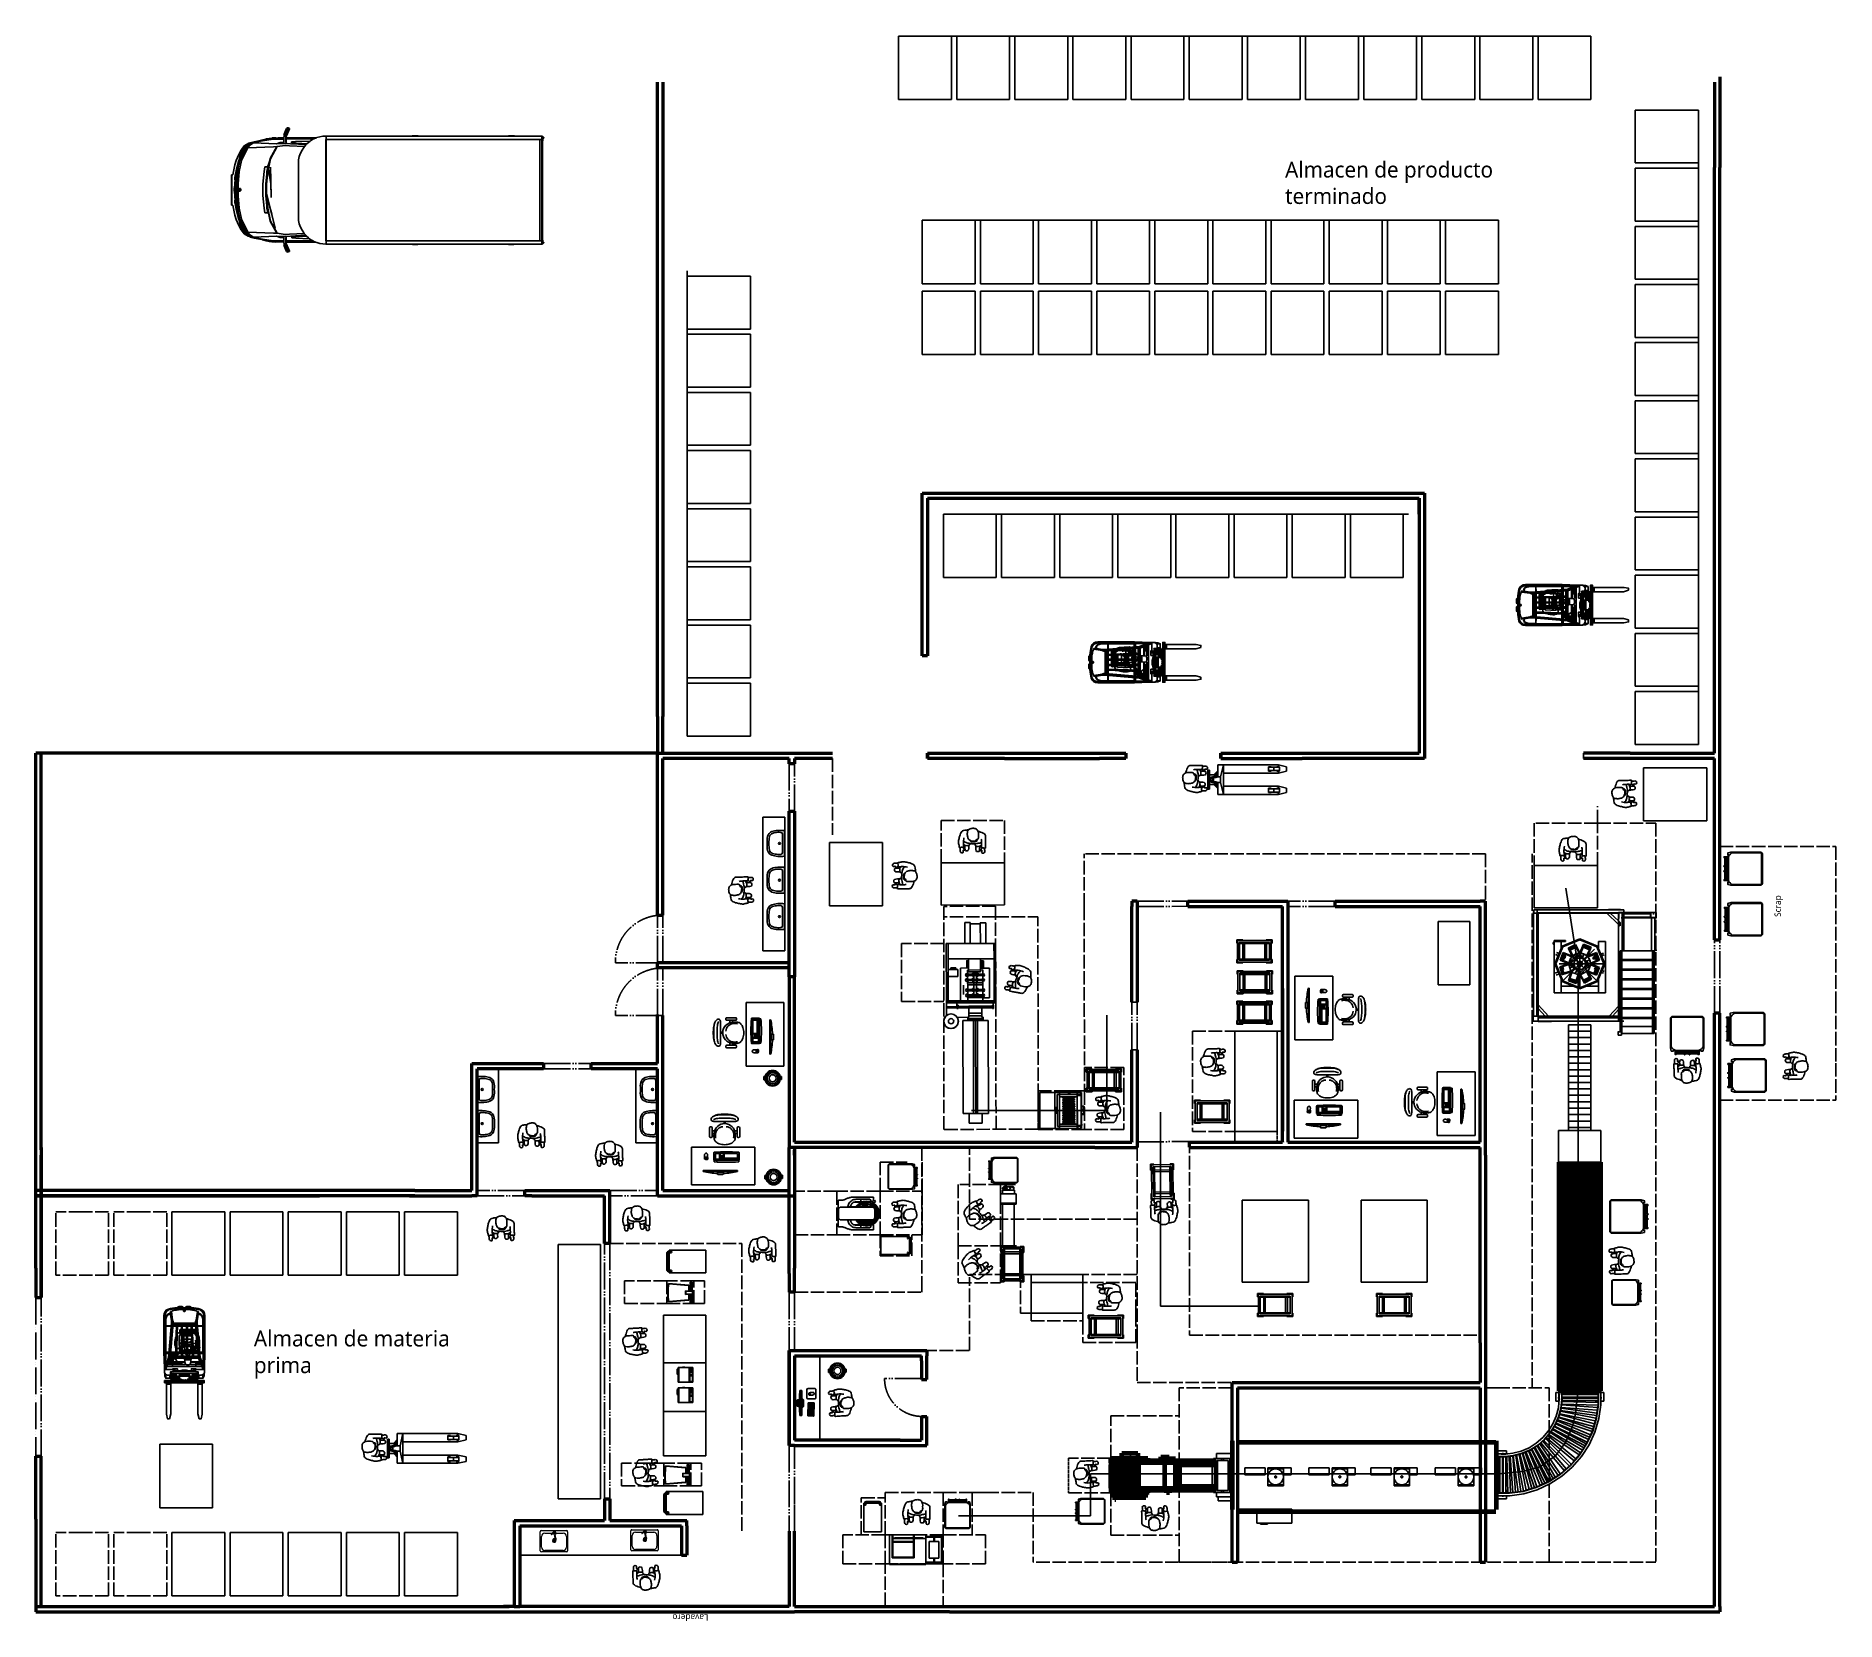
# Model space of a CAD drawing. Header units: millimetres. Extents: x 44692 to 333458, y -26854 to 14445.
# Drawn here: x 299404 to 333458, y -22731 to 7253 of the extents above; entities that cross this region are included whole.
import ezdxf

# ---------------------------------------------------------------- set-up
doc = ezdxf.new("R2010")
doc.units = ezdxf.units.MM
doc.header["$LTSCALE"] = 100
for name, pattern in [('DASHED2', [0.762, 0.635, -0.127]), ('DASHEDX2', [3.048, 2.54, -0.508]), ('DIVIDEX2', [6.604, 5.08, -0.508, 0, -0.508, 0, -0.508])]:
    doc.linetypes.add(name, pattern=pattern)
for name, color, linetype in [('Area circulacion', 50, 'DASHEDX2'), ('Area proceso', 90, 'DASHEDX2'), ('Flujo linea A', 4, 'Continuous'), ('Flujo linea B', 160, 'Continuous'), ('Maquinas', 200, 'Continuous'), ('Mesas-estantes', 230, 'Continuous'), ('Muebles', 112, 'Continuous'), ('Personal', 171, 'Continuous'), ('Puertas', 43, 'DIVIDEX2'), ('rotulo', 211, 'Continuous'), ('Transporte semielaborado', 30, 'Continuous')]:
    doc.layers.add(name, color=color, linetype=linetype)
doc.layers.add('Paredes', color=7, linetype='Continuous', lineweight=50)
doc.styles.add('OpenSans', font='OpenSans-Regular.ttf')

msp = doc.modelspace()

# ---------------------------------------------------------------- texts
at = {"layer": 'rotulo', "attachment_point": 1, "style": 'OpenSans'}
for s, insert, char_height, width in [('Almacen de producto terminado', (323036.033, 4875.347), 300, 4729.62284), ('Almacen de materia prima', (303525.251, -17234.561), 302.68073, 4207.23427)]:
    msp.add_mtext(s, dxfattribs=dict(at, insert=insert, char_height=char_height, width=width))
at = {"layer": 'rotulo', "char_height": 120, "width": 1055.00166, "attachment_point": 1, "style": 'OpenSans'}
for s, insert, rotation in [('Scrap', (332295.063, -9411.548), 90), ('Lavadero', (312123.94, -22723.091), 180)]:
    msp.add_mtext(s, dxfattribs=dict(at, insert=insert, rotation=rotation))

# ---------------------------------------------------------------- blocks, each defined once
blk = doc.blocks.new('pa17-16')
for points, knots in [([(5.558, 2.439), (5.555, 2.422), (5.552, 2.385), (5.549, 2.333), (5.571, 2.26), (5.543, 2.259), (5.503, 2.253), (5.479, 2.243), (5.478, 2.281), (5.45, 2.344), (5.466, 2.423), (5.478, 2.503), (5.512, 2.58), (5.555, 2.585), (5.608, 2.596), (5.634, 2.6)], [0, 0, 0, 0, 0.404899, 0.829805, 1.276298, 1.516647, 1.885942, 2.122553, 2.418487, 2.881882, 3.382407, 3.897515, 4.613825, 5.020942, 5.393355, 5.393355, 5.393355, 5.393355]), ([(5.62, 2.554), (5.619, 2.543), (5.615, 2.525), (5.622, 2.49), (5.635, 2.429), (5.661, 2.406), (5.685, 2.391), (5.732, 2.383), (5.772, 2.384), (5.788, 2.397), (5.802, 2.427), (5.815, 2.416), (5.832, 2.43), (5.838, 2.457), (5.832, 2.504), (5.834, 2.562), (5.814, 2.594), (5.794, 2.628), (5.731, 2.639), (5.704, 2.63), (5.668, 2.626), (5.644, 2.605), (5.623, 2.596), (5.621, 2.567), (5.62, 2.554)], [0, 0, 0, 0, 0.297584, 0.631064, 1.068635, 1.39533, 1.69617, 2.097861, 2.458938, 2.716293, 3.010442, 3.199165, 3.447293, 3.731671, 4.119196, 4.541864, 4.881702, 5.22714, 5.673063, 5.989311, 6.327668, 6.644571, 6.906626, 7.259736, 7.259736, 7.259736, 7.259736]), ([(5.82, 2.585), (5.837, 2.582), (5.882, 2.567), (5.976, 2.542), (5.972, 2.461), (5.979, 2.393), (5.981, 2.315), (5.989, 2.261), (5.969, 2.266), (5.94, 2.266), (5.906, 2.267), (5.901, 2.281), (5.909, 2.318), (5.901, 2.361), (5.902, 2.401), (5.896, 2.424), (5.893, 2.435)], [6.682038, 6.682038, 6.682038, 6.682038, 7.076266, 7.806153, 8.304227, 8.77662, 9.284333, 9.649979, 9.844608, 10.160206, 10.472731, 10.661147, 10.998544, 11.371438, 11.724832, 12.051545, 12.051545, 12.051545, 12.051545]), ([(5.491, 2.248), (5.494, 2.237), (5.498, 2.215), (5.497, 2.181), (5.512, 2.145), (5.557, 2.147), (5.563, 2.168), (5.55, 2.213), (5.575, 2.2), (5.591, 2.209), (5.574, 2.226), (5.562, 2.234), (5.556, 2.252), (5.556, 2.26)], [0, 0, 0, 0, 0.324329, 0.654038, 0.980089, 1.31306, 1.562526, 1.890179, 2.123217, 2.319335, 2.559559, 2.78492, 3.066636, 3.066636, 3.066636, 3.066636]), ([(5.552, 2.381), (5.573, 2.365), (5.622, 2.34), (5.692, 2.338), (5.795, 2.332), (5.838, 2.352), (5.881, 2.361), (5.902, 2.366)], [0, 0, 0, 0, 0.49262, 0.970296, 1.525877, 1.91054, 2.357805, 2.357805, 2.357805, 2.357805]), ([(5.555, 2.321), (5.56, 2.315), (5.571, 2.304), (5.589, 2.292), (5.625, 2.291), (5.661, 2.297), (5.673, 2.315), (5.686, 2.33), (5.691, 2.338)], [0, 0, 0, 0, 0.262594, 0.520609, 0.853848, 1.185107, 1.43842, 1.738028, 1.738028, 1.738028, 1.738028]), ([(5.587, 2.295), (5.587, 2.288), (5.587, 2.267), (5.588, 2.187), (5.635, 2.19), (5.667, 2.213), (5.661, 2.262), (5.66, 2.288), (5.661, 2.301)], [0.078483, 0.078483, 0.078483, 0.078483, 0.321516, 0.797556, 1.122606, 1.448668, 1.830958, 2.166281, 2.166281, 2.166281, 2.166281]), ([(5.672, 2.399), (5.675, 2.395), (5.684, 2.383), (5.704, 2.372), (5.735, 2.37), (5.774, 2.373), (5.809, 2.387), (5.812, 2.401), (5.814, 2.42)], [0.121052, 0.121052, 0.121052, 0.121052, 0.297289, 0.584433, 0.895396, 1.26174, 1.600834, 1.760925, 1.760925, 1.760925, 1.760925]), ([(5.771, 2.336), (5.774, 2.331), (5.779, 2.32), (5.795, 2.295), (5.815, 2.285), (5.861, 2.291), (5.884, 2.306), (5.899, 2.312), (5.906, 2.315)], [0, 0, 0, 0, 0.233477, 0.532145, 0.79329, 1.163492, 1.458071, 1.725911, 1.725911, 1.725911, 1.725911]), ([(5.794, 2.299), (5.795, 2.286), (5.798, 2.261), (5.804, 2.2), (5.826, 2.187), (5.867, 2.191), (5.876, 2.212), (5.872, 2.261), (5.871, 2.286), (5.871, 2.298)], [0, 0, 0, 0, 0.353805, 0.775896, 1.041599, 1.377968, 1.615337, 2.001902, 2.313716, 2.313716, 2.313716, 2.313716]), ([(5.971, 2.265), (5.97, 2.255), (5.969, 2.234), (5.979, 2.202), (5.967, 2.164), (5.922, 2.163), (5.913, 2.183), (5.923, 2.229), (5.899, 2.213), (5.882, 2.221), (5.898, 2.24), (5.908, 2.248), (5.912, 2.262), (5.913, 2.268)], [0.038839, 0.038839, 0.038839, 0.038839, 0.324329, 0.654038, 0.980089, 1.31306, 1.562526, 1.890179, 2.123217, 2.319335, 2.559559, 2.78492, 2.989829, 2.989829, 2.989829, 2.989829])]:
    blk.add_open_spline(points, degree=3, knots=knots)
blk = doc.blocks.new('Bakery Trolley pl')
at = {"layer": 'Transporte semielaborado'}
for p, q in [((0.18, 0.625), (0.237, 0.625)), ((0.18, 0.625), (0.18, 0.526)), ((0.237, 0.613), (0.193, 0.613)), ((0.193, 0.526), (0.193, 0.613)), ((0.237, 0.613), (0.237, 0.625)), ((0.505, 0.613), (0.237, 0.613)), ((0.505, 0.613), (0.505, 0.625)), ((0.505, 0.625), (0.561, 0.625)), ((0.549, 0.613), (0.505, 0.613)), ((0.549, 0.526), (0.549, 0.613)), ((0.561, 0.526), (0.561, 0.625)), ((0.18, 0.526), (0.193, 0.526)), ((0.193, 0.526), (0.193, 0.139)), ((0.223, 0.583), (0.223, 0.083)), ((0.243, 0.583), (0.223, 0.583)), ((0.243, 0.583), (0.243, 0.58)), ((0.499, 0.583), (0.243, 0.583)), ((0.243, 0.58), (0.499, 0.58)), ((0.243, 0.58), (0.243, 0.524)), ((0.243, 0.524), (0.499, 0.524)), ((0.243, 0.524), (0.243, 0.497)), ((0.243, 0.497), (0.499, 0.497)), ((0.243, 0.497), (0.243, 0.162)), ((0.519, 0.583), (0.499, 0.583)), ((0.499, 0.58), (0.499, 0.583)), ((0.499, 0.524), (0.499, 0.58)), ((0.499, 0.497), (0.499, 0.524)), ((0.499, 0.162), (0.499, 0.497)), ((0.519, 0.083), (0.519, 0.583)), ((0.549, 0.526), (0.561, 0.526)), ((0.549, 0.139), (0.549, 0.526)), ((0.18, 0.139), (0.193, 0.139)), ((0.18, 0.139), (0.18, 0.04)), ((0.18, 0.04), (0.237, 0.04)), ((0.193, 0.139), (0.193, 0.053)), ((0.237, 0.053), (0.193, 0.053)), ((0.223, 0.083), (0.243, 0.083)), ((0.237, 0.04), (0.237, 0.053)), ((0.237, 0.053), (0.505, 0.053)), ((0.243, 0.162), (0.499, 0.162)), ((0.243, 0.162), (0.243, 0.132)), ((0.243, 0.132), (0.499, 0.132)), ((0.243, 0.132), (0.243, 0.083)), ((0.499, 0.083), (0.243, 0.083)), ((0.499, 0.132), (0.499, 0.162)), ((0.499, 0.083), (0.499, 0.132)), ((0.499, 0.083), (0.519, 0.083)), ((0.505, 0.053), (0.505, 0.04)), ((0.549, 0.053), (0.505, 0.053)), ((0.561, 0.04), (0.505, 0.04)), ((0.561, 0.139), (0.549, 0.139)), ((0.549, 0.053), (0.549, 0.139)), ((0.561, 0.04), (0.561, 0.139))]:
    blk.add_line(p, q, dxfattribs=at)
blk = doc.blocks.new('Bread Slicer pl')
at = {"layer": 'Maquinas'}
for p, q in [((39.1, 62.4), (39, 62.4)), ((39, 62.4), (39, 62.3)), ((39.1, 62.3), (39, 62.3)), ((39, 62.3), (39, 62.2)), ((39.1, 62.2), (39, 62.2)), ((39, 62.2), (39, 62.1)), ((39.1, 62.1), (39, 62.1)), ((39.1, 59.5), (39, 59.5)), ((39, 59.5), (39, 58.8)), ((39, 58.8), (39, 56.8)), ((39.1, 58.8), (39, 58.8)), ((39.1, 56.8), (39, 56.8)), ((39, 56.8), (39, 56)), ((39.1, 56), (39, 56)), ((39.1, 62.6), (39.2, 62.6)), ((39.1, 62.5), (39.1, 62.6)), ((39.1, 62.4), (39.1, 62.5)), ((39.1, 62.4), (39.1, 62.4)), ((39.1, 62.4), (39.1, 62.4)), ((39.1, 62.4), (39.1, 62.4)), ((39.1, 62.3), (39.1, 62.4)), ((39.1, 62.1), (39.1, 62.4)), ((39.1, 62.2), (39.1, 62.3)), ((39.1, 62.1), (39.1, 62.2)), ((39.1, 62.1), (39.1, 62.1)), ((39.1, 59.5), (39.1, 62.1)), ((39.1, 62.1), (39.1, 62.1)), ((39.1, 59.5), (39.1, 58.8)), ((39.1, 56.8), (39.1, 58.8)), ((39.1, 56.8), (39.1, 56)), ((39.1, 56), (39.1, 51.9)), ((39.2, 62.6), (39.3, 62.7)), ((39.3, 62.7), (39.4, 62.7)), ((39.4, 62.7), (39.5, 62.7)), ((39.5, 62.7), (60.8, 62.7)), ((60.9, 62.7), (60.8, 62.7)), ((60.9, 62.7), (61, 62.7)), ((61, 62.7), (61.1, 62.6)), ((61.2, 62.6), (61.1, 62.6)), ((61.2, 62.6), (61.2, 62.5)), ((61.2, 62.4), (61.2, 62.5)), ((61.2, 62.4), (61.3, 62.4)), ((61.2, 62.4), (61.2, 62.4)), ((61.2, 62.4), (61.2, 62.1)), ((61.2, 62.3), (61.2, 62.4)), ((61.2, 62.4), (61.2, 62.4)), ((61.2, 62.4), (61.2, 62.4)), ((61.2, 62.3), (61.3, 62.3)), ((61.2, 62.2), (61.2, 62.3)), ((61.2, 62.2), (61.3, 62.2)), ((61.2, 62.1), (61.2, 62.2)), ((61.2, 62.1), (61.2, 62.1)), ((61.2, 62.1), (61.3, 62.1)), ((61.2, 62.1), (61.2, 59.5)), ((61.2, 62.1), (61.2, 62.1)), ((61.2, 59.5), (61.2, 60.7)), ((61.2, 59.5), (61.3, 59.5)), ((61.2, 58.8), (61.2, 59.5)), ((61.2, 58.8), (61.3, 58.8)), ((61.2, 56.8), (61.2, 58.8)), ((61.2, 56.8), (61.3, 56.8)), ((61.2, 56), (61.2, 56.8)), ((61.2, 56), (61.3, 56)), ((61.2, 51.9), (61.2, 56)), ((61.2, 51.9), (61.2, 56)), ((61.3, 62.4), (61.3, 62.3)), ((61.3, 62.2), (61.3, 62.3)), ((61.3, 62.2), (61.3, 62.1)), ((61.3, 58.8), (61.3, 59.5)), ((61.3, 56.8), (61.3, 58.8)), ((61.3, 56), (61.3, 56.8)), ((39.1, 51.9), (39, 51.9)), ((39, 51.9), (39, 51.8)), ((39.1, 51.8), (39, 51.8)), ((39, 51.8), (39, 51.7)), ((39.1, 51.7), (39, 51.7)), ((39, 51.7), (39, 51.6)), ((39.1, 51.6), (39, 51.6)), ((39.1, 51.9), (39.1, 51.9)), ((39.1, 51.8), (39.1, 51.9)), ((39.1, 51.9), (39.1, 51.9)), ((39.1, 51.6), (39.1, 51.9)), ((39.1, 51.7), (39.1, 51.8)), ((39.1, 51.6), (39.1, 51.7)), ((39.1, 51.6), (39.1, 51.6)), ((39.1, 51.3), (39.1, 51.6)), ((39.1, 51.6), (39.1, 51.6)), ((39.1, 51.3), (39.1, 51.1)), ((39.1, 51.1), (39.1, 51)), ((39.1, 51), (39.2, 50.9)), ((39.2, 50.7), (39.2, 50.9)), ((39.2, 50.9), (39.2, 50.9)), ((39.2, 50.9), (39.3, 50.8)), ((39.2, 50.7), (39.2, 37.7)), ((39.2, 50.7), (39.5, 50.7)), ((39.3, 50.8), (39.4, 50.8)), ((39.4, 50.8), (39.5, 50.7)), ((39.5, 53.5), (60.8, 53.5)), ((39.5, 50.7), (40.4, 50.7)), ((59.9, 52), (40.4, 52)), ((40.4, 50.8), (40.4, 52)), ((40.4, 50.7), (40.4, 50.8)), ((40.4, 50.7), (40.5, 50.7)), ((40.4, 50.7), (40.4, 38.9)), ((41.7, 50.7), (40.5, 50.7)), ((40.5, 38.8), (40.5, 50.7)), ((41.7, 50.7), (41.7, 39.9)), ((41.7, 50.7), (58.5, 50.7)), ((41.9, 48.7), (42, 48.7)), ((41.9, 48.7), (41.9, 48.5)), ((41.9, 48.5), (42, 48.5)), ((41.9, 48.5), (41.9, 45)), ((41.9, 45), (42, 45)), ((41.9, 41.5), (41.9, 45)), ((42, 48.7), (42, 48.5)), ((42, 48.5), (42, 45)), ((42, 41.5), (42, 45)), ((42.1, 48.7), (42.2, 48.7)), ((42.1, 48.7), (42.1, 48.5)), ((42.1, 48.5), (42.2, 48.5)), ((42.1, 48.5), (42.1, 45)), ((42.1, 45), (42.2, 45)), ((42.1, 41.5), (42.1, 45)), ((42.2, 48.7), (42.2, 48.5)), ((42.2, 48.5), (42.2, 45)), ((42.2, 41.5), (42.2, 45)), ((42.4, 48.7), (42.5, 48.7)), ((42.4, 48.7), (42.4, 48.5)), ((42.4, 48.5), (42.5, 48.5)), ((42.4, 48.5), (42.4, 45)), ((42.4, 45), (42.5, 45)), ((42.4, 41.5), (42.4, 45)), ((42.5, 48.7), (42.5, 48.5)), ((42.5, 48.5), (42.5, 45)), ((42.5, 41.5), (42.5, 45)), ((42.6, 48.7), (42.7, 48.7)), ((42.6, 48.7), (42.6, 48.5)), ((42.6, 48.5), (42.7, 48.5)), ((42.6, 48.5), (42.6, 45)), ((42.6, 45), (42.7, 45)), ((42.6, 41.5), (42.6, 45)), ((42.7, 48.7), (42.7, 48.5)), ((42.7, 48.5), (42.7, 45)), ((42.7, 41.5), (42.7, 45)), ((42.9, 48.7), (43, 48.7)), ((42.9, 48.7), (42.9, 48.5)), ((42.9, 48.5), (43, 48.5)), ((42.9, 48.5), (42.9, 45)), ((42.9, 45), (43, 45)), ((42.9, 41.5), (42.9, 45)), ((42.9, 45), (42.9, 45)), ((43, 48.7), (43, 48.5)), ((43, 48.5), (43, 45)), ((43, 45), (43, 45)), ((43, 41.5), (43, 45)), ((43.1, 48.7), (43.2, 48.7)), ((43.1, 48.7), (43.1, 48.5)), ((43.1, 48.5), (43.2, 48.5)), ((43.1, 48.5), (43.1, 45)), ((43.1, 41.5), (43.1, 45)), ((43.1, 45), (43.2, 45)), ((43.2, 48.7), (43.2, 48.5)), ((43.2, 48.5), (43.2, 45)), ((43.2, 41.5), (43.2, 45)), ((43.4, 48.7), (43.5, 48.7)), ((43.4, 48.7), (43.4, 48.5)), ((43.4, 48.5), (43.5, 48.5)), ((43.4, 48.5), (43.4, 45)), ((43.4, 45), (43.5, 45)), ((43.4, 41.5), (43.4, 45)), ((43.4, 45), (43.4, 45)), ((43.5, 48.7), (43.5, 48.5)), ((43.5, 48.5), (43.5, 45)), ((43.5, 45), (43.5, 45)), ((43.5, 41.5), (43.5, 45)), ((43.6, 48.7), (43.7, 48.7)), ((43.6, 48.7), (43.6, 48.5)), ((43.6, 48.5), (43.7, 48.5)), ((43.6, 48.5), (43.6, 45)), ((43.6, 45), (43.7, 45)), ((43.6, 41.5), (43.6, 45)), ((43.6, 45), (43.6, 45)), ((43.7, 48.7), (43.7, 48.5)), ((43.7, 48.5), (43.7, 45)), ((43.7, 45), (43.7, 45)), ((43.7, 41.5), (43.7, 45)), ((43.9, 48.7), (44, 48.7)), ((43.9, 48.7), (43.9, 48.5)), ((43.9, 48.5), (44, 48.5)), ((43.9, 48.5), (43.9, 45)), ((43.9, 41.5), (43.9, 45)), ((43.9, 45), (44, 45)), ((44, 48.7), (44, 48.5)), ((44, 48.5), (44, 45)), ((44, 41.5), (44, 45)), ((44.1, 48.7), (44.2, 48.7)), ((44.1, 48.7), (44.1, 48.5)), ((44.1, 48.5), (44.2, 48.5)), ((44.1, 48.5), (44.1, 45)), ((44.1, 45), (44.2, 45)), ((44.1, 41.5), (44.1, 45)), ((44.1, 45), (44.1, 45)), ((44.2, 48.7), (44.2, 48.5)), ((44.2, 48.5), (44.2, 45)), ((44.2, 45), (44.2, 45)), ((44.2, 41.5), (44.2, 45)), ((44.4, 48.7), (44.5, 48.7)), ((44.4, 48.7), (44.4, 48.5)), ((44.4, 48.5), (44.5, 48.5)), ((44.4, 48.5), (44.4, 45)), ((44.4, 45), (44.5, 45)), ((44.4, 41.5), (44.4, 45)), ((44.5, 48.7), (44.5, 48.5)), ((44.5, 48.5), (44.5, 45)), ((44.5, 41.5), (44.5, 45)), ((44.6, 48.7), (44.7, 48.7)), ((44.6, 48.7), (44.6, 48.5)), ((44.6, 48.5), (44.7, 48.5)), ((44.6, 48.5), (44.6, 45)), ((44.6, 45), (44.7, 45)), ((44.6, 41.5), (44.6, 45)), ((44.7, 48.7), (44.7, 48.5)), ((44.7, 48.5), (44.7, 45)), ((44.7, 41.5), (44.7, 45)), ((44.9, 48.7), (45, 48.7)), ((44.9, 48.7), (44.9, 48.5)), ((44.9, 48.5), (45, 48.5)), ((44.9, 48.5), (44.9, 45)), ((44.9, 45), (45, 45)), ((44.9, 41.5), (44.9, 45)), ((44.9, 45), (44.9, 45)), ((45, 48.7), (45, 48.5)), ((45, 48.5), (45, 45)), ((45, 45), (45, 45)), ((45, 41.5), (45, 45)), ((45.1, 48.7), (45.2, 48.7)), ((45.1, 48.7), (45.1, 48.5)), ((45.1, 48.5), (45.2, 48.5)), ((45.1, 48.5), (45.1, 45)), ((45.1, 41.5), (45.1, 45)), ((45.1, 45), (45.2, 45)), ((45.2, 48.7), (45.2, 48.5)), ((45.2, 48.5), (45.2, 45)), ((45.2, 41.5), (45.2, 45)), ((45.4, 48.7), (45.5, 48.7)), ((45.4, 48.7), (45.4, 48.5)), ((45.4, 48.5), (45.5, 48.5)), ((45.4, 48.5), (45.4, 45)), ((45.4, 45), (45.5, 45)), ((45.4, 41.5), (45.4, 45)), ((45.5, 48.7), (45.5, 48.5)), ((45.5, 48.5), (45.5, 45)), ((45.5, 41.5), (45.5, 45)), ((45.6, 48.7), (45.7, 48.7)), ((45.6, 48.7), (45.6, 48.5)), ((45.6, 48.5), (45.7, 48.5)), ((45.6, 48.5), (45.6, 45)), ((45.6, 45), (45.7, 45)), ((45.6, 41.5), (45.6, 45)), ((45.6, 45), (45.6, 45)), ((45.7, 48.7), (45.7, 48.5)), ((45.7, 48.5), (45.7, 45)), ((45.7, 45), (45.7, 45)), ((45.7, 41.5), (45.7, 45)), ((45.9, 48.7), (46, 48.7)), ((45.9, 48.7), (45.9, 48.5)), ((45.9, 48.5), (46, 48.5)), ((45.9, 48.5), (45.9, 45)), ((45.9, 41.5), (45.9, 45)), ((45.9, 45), (46, 45)), ((46, 48.7), (46, 48.5)), ((46, 48.5), (46, 45)), ((46, 41.5), (46, 45)), ((46.1, 48.7), (46.2, 48.7)), ((46.1, 48.7), (46.1, 48.5)), ((46.1, 48.5), (46.2, 48.5)), ((46.1, 48.5), (46.1, 45)), ((46.1, 45), (46.2, 45)), ((46.1, 41.5), (46.1, 45)), ((46.2, 48.7), (46.2, 48.5)), ((46.2, 48.5), (46.2, 45)), ((46.2, 41.5), (46.2, 45)), ((46.4, 48.7), (46.5, 48.7)), ((46.4, 48.7), (46.4, 48.5)), ((46.4, 48.5), (46.5, 48.5)), ((46.4, 48.5), (46.4, 45)), ((46.4, 45), (46.5, 45)), ((46.4, 41.5), (46.4, 45)), ((46.4, 45), (46.4, 45)), ((46.5, 48.7), (46.5, 48.5)), ((46.5, 48.5), (46.5, 45)), ((46.5, 45), (46.5, 45)), ((46.5, 41.5), (46.5, 45)), ((46.6, 48.7), (46.7, 48.7)), ((46.6, 48.7), (46.6, 48.5)), ((46.6, 48.5), (46.7, 48.5)), ((46.6, 48.5), (46.6, 45)), ((46.6, 45), (46.7, 45)), ((46.6, 41.5), (46.6, 45)), ((46.7, 48.7), (46.7, 48.5)), ((46.7, 48.5), (46.7, 45)), ((46.7, 41.5), (46.7, 45)), ((46.9, 48.7), (47, 48.7)), ((46.9, 48.7), (46.9, 48.5)), ((46.9, 48.5), (47, 48.5)), ((46.9, 48.5), (46.9, 45)), ((46.9, 45), (47, 45)), ((46.9, 41.5), (46.9, 45)), ((46.9, 45), (46.9, 45)), ((47, 48.7), (47, 48.5)), ((47, 48.5), (47, 45)), ((47, 45), (47, 45)), ((47, 41.5), (47, 45)), ((47.1, 48.7), (47.2, 48.7)), ((47.1, 48.7), (47.1, 48.5)), ((47.1, 48.5), (47.2, 48.5)), ((47.1, 48.5), (47.1, 45)), ((47.1, 45), (47.2, 45)), ((47.1, 41.5), (47.1, 45)), ((47.2, 48.7), (47.2, 48.5)), ((47.2, 48.5), (47.2, 45)), ((47.2, 41.5), (47.2, 45)), ((47.4, 48.7), (47.5, 48.7)), ((47.4, 48.7), (47.4, 48.5)), ((47.4, 48.5), (47.5, 48.5)), ((47.4, 48.5), (47.4, 45)), ((47.4, 41.5), (47.4, 45)), ((47.4, 45), (47.5, 45)), ((47.5, 48.7), (47.5, 48.5)), ((47.5, 48.5), (47.5, 45)), ((47.5, 41.5), (47.5, 45)), ((47.6, 48.7), (47.7, 48.7)), ((47.6, 48.7), (47.6, 48.5)), ((47.6, 48.5), (47.7, 48.5)), ((47.6, 48.5), (47.6, 45)), ((47.6, 45), (47.7, 45)), ((47.6, 41.5), (47.6, 45)), ((47.7, 48.7), (47.7, 48.5)), ((47.7, 48.5), (47.7, 45)), ((47.7, 41.5), (47.7, 45)), ((47.9, 48.7), (48, 48.7)), ((47.9, 48.7), (47.9, 48.5)), ((47.9, 48.5), (48, 48.5)), ((47.9, 48.5), (47.9, 45)), ((47.9, 45), (48, 45)), ((47.9, 41.5), (47.9, 45)), ((48, 48.7), (48, 48.5)), ((48, 48.5), (48, 45)), ((48, 41.5), (48, 45)), ((48.1, 48.7), (48.2, 48.7)), ((48.1, 48.7), (48.1, 48.5)), ((48.1, 48.5), (48.2, 48.5)), ((48.1, 48.5), (48.1, 45)), ((48.1, 45), (48.2, 45)), ((48.1, 41.5), (48.1, 45)), ((48.2, 48.7), (48.2, 48.5)), ((48.2, 48.5), (48.2, 45)), ((48.2, 41.5), (48.2, 45)), ((48.4, 52.9), (48.5, 52.9)), ((48.4, 52.8), (48.4, 52.9)), ((48.4, 52.8), (48.5, 52.9)), ((48.4, 52.7), (48.4, 52.8)), ((48.4, 52.8), (48.4, 52.7)), ((48.4, 52.7), (48.4, 52.7)), ((48.5, 52.6), (48.4, 52.7)), ((48.4, 48.7), (48.5, 48.7)), ((48.4, 48.7), (48.4, 48.5)), ((48.4, 48.5), (48.5, 48.5)), ((48.4, 48.5), (48.4, 45)), ((48.4, 45), (48.5, 45)), ((48.4, 41.5), (48.4, 45)), ((48.5, 52.9), (48.6, 53)), ((48.5, 52.9), (48.6, 52.9)), ((48.6, 52.6), (48.5, 52.6)), ((48.5, 48.7), (48.5, 48.5)), ((48.5, 48.5), (48.5, 45)), ((48.5, 41.5), (48.5, 45)), ((48.6, 53), (48.8, 53)), ((48.6, 52.9), (48.8, 52.9)), ((48.8, 52.5), (48.6, 52.6)), ((48.6, 48.7), (48.7, 48.7)), ((48.6, 48.7), (48.6, 48.5)), ((48.6, 48.5), (48.7, 48.5)), ((48.6, 48.5), (48.6, 45)), ((48.6, 45), (48.7, 45)), ((48.6, 41.5), (48.6, 45)), ((48.6, 45), (48.6, 45)), ((48.7, 48.7), (48.7, 48.5)), ((48.7, 48.5), (48.7, 45)), ((48.7, 45), (48.7, 45)), ((48.7, 41.5), (48.7, 45)), ((48.8, 53), (48.9, 53)), ((48.8, 52.9), (48.9, 53)), ((48.9, 52.5), (48.8, 52.5)), ((48.9, 53), (49.1, 53)), ((48.9, 53), (49.1, 53)), ((49.1, 52.5), (48.9, 52.5)), ((48.9, 48.7), (49, 48.7)), ((48.9, 48.7), (48.9, 48.5)), ((48.9, 48.5), (49, 48.5)), ((48.9, 48.5), (48.9, 45)), ((48.9, 45), (49, 45)), ((48.9, 41.5), (48.9, 45)), ((49, 48.7), (49, 48.5)), ((49, 48.5), (49, 45)), ((49, 41.5), (49, 45)), ((49.1, 53), (51.1, 53)), ((51.1, 53), (49.1, 53)), ((49.1, 53), (49.1, 53)), ((49.1, 52.5), (51.1, 52.5)), ((49.1, 48.7), (49.2, 48.7)), ((49.1, 48.7), (49.1, 48.5)), ((49.1, 48.5), (49.2, 48.5)), ((49.1, 48.5), (49.1, 45)), ((49.1, 45), (49.2, 45)), ((49.1, 41.5), (49.1, 45)), ((49.1, 45), (49.1, 45)), ((49.2, 48.7), (49.2, 48.5)), ((49.2, 48.5), (49.2, 45)), ((49.2, 45), (49.2, 45)), ((49.2, 41.5), (49.2, 45)), ((49.4, 48.7), (49.5, 48.7)), ((49.4, 48.7), (49.4, 48.5)), ((49.4, 48.5), (49.5, 48.5)), ((49.4, 48.5), (49.4, 45)), ((49.4, 45), (49.5, 45)), ((49.4, 41.5), (49.4, 45)), ((49.5, 48.7), (49.5, 48.5)), ((49.5, 48.5), (49.5, 45)), ((49.5, 41.5), (49.5, 45)), ((49.6, 48.7), (49.7, 48.7)), ((49.6, 48.7), (49.6, 48.5)), ((49.6, 48.5), (49.7, 48.5)), ((49.6, 48.5), (49.6, 45)), ((49.6, 45), (49.7, 45)), ((49.6, 41.5), (49.6, 45)), ((49.7, 48.7), (49.7, 48.5)), ((49.7, 48.5), (49.7, 45)), ((49.7, 41.5), (49.7, 45)), ((49.9, 48.7), (50, 48.7)), ((49.9, 48.7), (49.9, 48.5)), ((49.9, 48.5), (50, 48.5)), ((49.9, 48.5), (49.9, 45)), ((49.9, 45), (50, 45)), ((49.9, 41.5), (49.9, 45)), ((49.9, 45), (49.9, 45)), ((50, 48.7), (50, 48.5)), ((50, 48.5), (50, 45)), ((50, 45), (50, 45)), ((50, 41.5), (50, 45)), ((50.1, 48.7), (50.2, 48.7)), ((50.1, 48.7), (50.1, 48.5)), ((50.1, 48.5), (50.2, 48.5)), ((50.1, 48.5), (50.1, 45)), ((50.1, 45), (50.2, 45)), ((50.1, 41.5), (50.1, 45)), ((50.2, 48.7), (50.2, 48.5)), ((50.2, 48.5), (50.2, 45)), ((50.2, 41.5), (50.2, 45)), ((50.4, 48.7), (50.5, 48.7)), ((50.4, 48.7), (50.4, 48.5)), ((50.4, 48.5), (50.5, 48.5)), ((50.4, 48.5), (50.4, 45)), ((50.4, 41.5), (50.4, 45)), ((50.4, 45), (50.5, 45)), ((50.5, 48.7), (50.5, 48.5)), ((50.5, 48.5), (50.5, 45)), ((50.5, 41.5), (50.5, 45)), ((50.6, 48.7), (50.7, 48.7)), ((50.6, 48.7), (50.6, 48.5)), ((50.6, 48.5), (50.7, 48.5)), ((50.6, 48.5), (50.6, 45)), ((50.6, 45), (50.7, 45)), ((50.6, 41.5), (50.6, 45)), ((50.6, 45), (50.6, 45)), ((50.7, 48.7), (50.7, 48.5)), ((50.7, 48.5), (50.7, 45)), ((50.7, 45), (50.7, 45)), ((50.7, 41.5), (50.7, 45)), ((50.9, 48.7), (51, 48.7)), ((50.9, 48.7), (50.9, 48.5)), ((50.9, 48.5), (51, 48.5)), ((50.9, 48.5), (50.9, 45)), ((50.9, 45), (51, 45)), ((50.9, 41.5), (50.9, 45)), ((51, 48.7), (51, 48.5)), ((51, 48.5), (51, 45)), ((51, 41.5), (51, 45)), ((51.1, 53), (51.3, 53)), ((51.1, 53), (51.3, 53)), ((51.1, 53), (51.1, 53)), ((51.3, 52.5), (51.1, 52.5)), ((51.1, 48.7), (51.2, 48.7)), ((51.1, 48.7), (51.1, 48.5)), ((51.1, 48.5), (51.2, 48.5)), ((51.1, 48.5), (51.1, 45)), ((51.1, 45), (51.2, 45)), ((51.1, 41.5), (51.1, 45)), ((51.2, 48.7), (51.2, 48.5)), ((51.2, 48.5), (51.2, 45)), ((51.2, 41.5), (51.2, 45)), ((51.3, 53), (51.5, 53)), ((51.3, 53), (51.5, 52.9)), ((51.5, 52.5), (51.3, 52.5)), ((51.4, 48.7), (51.5, 48.7)), ((51.4, 48.7), (51.4, 48.5)), ((51.4, 48.5), (51.5, 48.5)), ((51.4, 48.5), (51.4, 45)), ((51.4, 45), (51.5, 45)), ((51.4, 41.5), (51.4, 45)), ((51.5, 53), (51.7, 53)), ((51.5, 52.9), (51.7, 52.9)), ((51.7, 52.6), (51.5, 52.5)), ((51.5, 48.7), (51.5, 48.5)), ((51.5, 48.5), (51.5, 45)), ((51.5, 41.5), (51.5, 45)), ((51.6, 48.7), (51.7, 48.7)), ((51.6, 48.7), (51.6, 48.5)), ((51.6, 48.5), (51.7, 48.5)), ((51.6, 48.5), (51.6, 45)), ((51.6, 45), (51.7, 45)), ((51.6, 41.5), (51.6, 45)), ((51.7, 53), (51.8, 52.9)), ((51.7, 52.9), (51.8, 52.9)), ((51.8, 52.6), (51.7, 52.6)), ((51.7, 48.7), (51.7, 48.5)), ((51.7, 48.5), (51.7, 45)), ((51.7, 41.5), (51.7, 45)), ((51.8, 52.9), (51.9, 52.9)), ((51.8, 52.9), (51.9, 52.8)), ((51.9, 52.7), (51.8, 52.6)), ((51.9, 52.8), (51.9, 52.9)), ((51.9, 52.8), (51.9, 52.7)), ((51.9, 52.8), (51.9, 52.7)), ((51.9, 52.7), (51.9, 52.7)), ((51.9, 48.7), (52, 48.7)), ((51.9, 48.7), (51.9, 48.5)), ((51.9, 48.5), (52, 48.5)), ((51.9, 48.5), (51.9, 45)), ((51.9, 45), (52, 45)), ((51.9, 41.5), (51.9, 45)), ((52, 48.7), (52, 48.5)), ((52, 48.5), (52, 45)), ((52, 41.5), (52, 45)), ((52.1, 48.7), (52.2, 48.7)), ((52.1, 48.7), (52.1, 48.5)), ((52.1, 48.5), (52.2, 48.5)), ((52.1, 48.5), (52.1, 45)), ((52.1, 45), (52.2, 45)), ((52.1, 41.5), (52.1, 45)), ((52.1, 45), (52.1, 45)), ((52.2, 48.7), (52.2, 48.5)), ((52.2, 48.5), (52.2, 45)), ((52.2, 45), (52.2, 45)), ((52.2, 41.5), (52.2, 45)), ((52.4, 48.7), (52.5, 48.7)), ((52.4, 48.7), (52.4, 48.5)), ((52.4, 48.5), (52.5, 48.5)), ((52.4, 48.5), (52.4, 45)), ((52.4, 45), (52.5, 45)), ((52.4, 41.5), (52.4, 45)), ((52.5, 48.7), (52.5, 48.5)), ((52.5, 48.5), (52.5, 45)), ((52.5, 41.5), (52.5, 45)), ((52.6, 48.7), (52.7, 48.7)), ((52.6, 48.7), (52.6, 48.5)), ((52.6, 48.5), (52.7, 48.5)), ((52.6, 48.5), (52.6, 45)), ((52.6, 45), (52.7, 45)), ((52.6, 41.5), (52.6, 45)), ((52.7, 48.7), (52.7, 48.5)), ((52.7, 48.5), (52.7, 45)), ((52.7, 41.5), (52.7, 45)), ((52.9, 48.7), (53, 48.7)), ((52.9, 48.7), (52.9, 48.5)), ((52.9, 48.5), (53, 48.5)), ((52.9, 48.5), (52.9, 45)), ((52.9, 45), (53, 45)), ((52.9, 41.5), (52.9, 45)), ((52.9, 45), (52.9, 45)), ((53, 48.7), (53, 48.5)), ((53, 48.5), (53, 45)), ((53, 45), (53, 45)), ((53, 41.5), (53, 45)), ((53.1, 48.7), (53.2, 48.7)), ((53.1, 48.7), (53.1, 48.5)), ((53.1, 48.5), (53.2, 48.5)), ((53.1, 48.5), (53.1, 45)), ((53.1, 45), (53.2, 45)), ((53.1, 41.5), (53.1, 45)), ((53.2, 48.7), (53.2, 48.5)), ((53.2, 48.5), (53.2, 45)), ((53.2, 41.5), (53.2, 45)), ((53.4, 48.7), (53.5, 48.7)), ((53.4, 48.7), (53.4, 48.5)), ((53.4, 48.5), (53.5, 48.5)), ((53.4, 48.5), (53.4, 45)), ((53.4, 41.5), (53.4, 45)), ((53.4, 45), (53.5, 45)), ((53.5, 48.7), (53.5, 48.5)), ((53.5, 48.5), (53.5, 45)), ((53.5, 41.5), (53.5, 45)), ((53.6, 48.7), (53.7, 48.7)), ((53.6, 48.7), (53.6, 48.5)), ((53.6, 48.5), (53.7, 48.5)), ((53.6, 48.5), (53.6, 45)), ((53.6, 45), (53.7, 45)), ((53.6, 41.5), (53.6, 45)), ((53.7, 48.7), (53.7, 48.5)), ((53.7, 48.5), (53.7, 45)), ((53.7, 41.5), (53.7, 45)), ((53.9, 48.7), (54, 48.7)), ((53.9, 48.7), (53.9, 48.5)), ((53.9, 48.5), (54, 48.5)), ((53.9, 48.5), (53.9, 45)), ((53.9, 45), (54, 45)), ((53.9, 41.5), (53.9, 45)), ((54, 48.7), (54, 48.5)), ((54, 48.5), (54, 45)), ((54, 41.5), (54, 45)), ((54.1, 48.7), (54.2, 48.7)), ((54.1, 48.7), (54.1, 48.5)), ((54.1, 48.5), (54.2, 48.5)), ((54.1, 48.5), (54.1, 45)), ((54.1, 45), (54.2, 45)), ((54.1, 41.5), (54.1, 45)), ((54.1, 45), (54.1, 45)), ((54.2, 48.7), (54.2, 48.5)), ((54.2, 48.5), (54.2, 45)), ((54.2, 45), (54.2, 45)), ((54.2, 41.5), (54.2, 45)), ((54.4, 48.7), (54.5, 48.7)), ((54.4, 48.7), (54.4, 48.5)), ((54.4, 48.5), (54.5, 48.5)), ((54.4, 48.5), (54.4, 45)), ((54.4, 45), (54.5, 45)), ((54.4, 41.5), (54.4, 45)), ((54.4, 45), (54.4, 45)), ((54.5, 48.7), (54.5, 48.5)), ((54.5, 48.5), (54.5, 45)), ((54.5, 45), (54.5, 45)), ((54.5, 41.5), (54.5, 45)), ((54.6, 48.7), (54.7, 48.7)), ((54.6, 48.7), (54.6, 48.5)), ((54.6, 48.5), (54.7, 48.5)), ((54.6, 48.5), (54.6, 45)), ((54.6, 41.5), (54.6, 45)), ((54.6, 45), (54.7, 45)), ((54.7, 48.7), (54.7, 48.5)), ((54.7, 48.5), (54.7, 45)), ((54.7, 41.5), (54.7, 45)), ((54.9, 48.7), (55, 48.7)), ((54.9, 48.7), (54.9, 48.5)), ((54.9, 48.5), (55, 48.5)), ((54.9, 48.5), (54.9, 45)), ((54.9, 45), (55, 45)), ((54.9, 41.5), (54.9, 45)), ((55, 48.7), (55, 48.5)), ((55, 48.5), (55, 45)), ((55, 41.5), (55, 45)), ((55.1, 48.7), (55.2, 48.7)), ((55.1, 48.7), (55.1, 48.5)), ((55.1, 48.5), (55.2, 48.5)), ((55.1, 48.5), (55.1, 45)), ((55.1, 45), (55.2, 45)), ((55.1, 41.5), (55.1, 45)), ((55.1, 45), (55.1, 45)), ((55.2, 48.7), (55.2, 48.5)), ((55.2, 48.5), (55.2, 45)), ((55.2, 45), (55.2, 45)), ((55.2, 41.5), (55.2, 45)), ((55.4, 48.7), (55.5, 48.7)), ((55.4, 48.7), (55.4, 48.5)), ((55.4, 48.5), (55.5, 48.5)), ((55.4, 48.5), (55.4, 45)), ((55.4, 45), (55.5, 45)), ((55.4, 41.5), (55.4, 45)), ((55.5, 48.7), (55.5, 48.5)), ((55.5, 48.5), (55.5, 45)), ((55.5, 41.5), (55.5, 45)), ((55.6, 48.7), (55.7, 48.7)), ((55.6, 48.7), (55.6, 48.5)), ((55.6, 48.5), (55.7, 48.5)), ((55.6, 48.5), (55.6, 45)), ((55.6, 45), (55.7, 45)), ((55.6, 41.5), (55.6, 45)), ((55.6, 45), (55.6, 45)), ((55.7, 48.7), (55.7, 48.5)), ((55.7, 48.5), (55.7, 45)), ((55.7, 45), (55.7, 45)), ((55.7, 41.5), (55.7, 45)), ((55.9, 48.7), (56, 48.7)), ((55.9, 48.7), (55.9, 48.5)), ((55.9, 48.5), (56, 48.5)), ((55.9, 48.5), (55.9, 45)), ((55.9, 45), (56, 45)), ((55.9, 41.5), (55.9, 45)), ((55.9, 45), (55.9, 45)), ((56, 48.7), (56, 48.5)), ((56, 48.5), (56, 45)), ((56, 45), (56, 45)), ((56, 41.5), (56, 45)), ((56.1, 48.7), (56.2, 48.7)), ((56.1, 48.7), (56.1, 48.5)), ((56.1, 48.5), (56.2, 48.5)), ((56.1, 48.5), (56.1, 45)), ((56.1, 45), (56.2, 45)), ((56.1, 41.5), (56.1, 45)), ((56.2, 48.7), (56.2, 48.5)), ((56.2, 48.5), (56.2, 45)), ((56.2, 41.5), (56.2, 45)), ((56.4, 48.7), (56.5, 48.7)), ((56.4, 48.7), (56.4, 48.5)), ((56.4, 48.5), (56.5, 48.5)), ((56.4, 48.5), (56.4, 45)), ((56.4, 45), (56.5, 45)), ((56.4, 41.5), (56.4, 45)), ((56.4, 45), (56.4, 45)), ((56.5, 48.7), (56.5, 48.5)), ((56.5, 48.5), (56.5, 45)), ((56.5, 45), (56.5, 45)), ((56.5, 41.5), (56.5, 45)), ((56.6, 48.7), (56.7, 48.7)), ((56.6, 48.7), (56.6, 48.5)), ((56.6, 48.5), (56.7, 48.5)), ((56.6, 48.5), (56.6, 45)), ((56.6, 41.5), (56.6, 45)), ((56.6, 45), (56.7, 45)), ((56.7, 48.7), (56.7, 48.5)), ((56.7, 48.5), (56.7, 45)), ((56.7, 41.5), (56.7, 45)), ((56.9, 48.7), (57, 48.7)), ((56.9, 48.7), (56.9, 48.5)), ((56.9, 48.5), (57, 48.5)), ((56.9, 48.5), (56.9, 45)), ((56.9, 41.5), (56.9, 45)), ((56.9, 45), (57, 45)), ((57, 48.7), (57, 48.5)), ((57, 48.5), (57, 45)), ((57, 41.5), (57, 45)), ((57.1, 48.7), (57.2, 48.7)), ((57.1, 48.7), (57.1, 48.5)), ((57.1, 48.5), (57.2, 48.5)), ((57.1, 48.5), (57.1, 45)), ((57.1, 45), (57.2, 45)), ((57.1, 41.5), (57.1, 45)), ((57.1, 45), (57.1, 45)), ((57.2, 48.7), (57.2, 48.5)), ((57.2, 48.5), (57.2, 45)), ((57.2, 45), (57.2, 45)), ((57.2, 41.5), (57.2, 45)), ((57.4, 48.7), (57.5, 48.7)), ((57.4, 48.7), (57.4, 48.5)), ((57.4, 48.5), (57.5, 48.5)), ((57.4, 48.5), (57.4, 45)), ((57.4, 45), (57.5, 45)), ((57.4, 41.5), (57.4, 45)), ((57.5, 48.7), (57.5, 48.5)), ((57.5, 48.5), (57.5, 45)), ((57.5, 41.5), (57.5, 45)), ((57.6, 48.7), (57.7, 48.7)), ((57.6, 48.7), (57.6, 48.5)), ((57.6, 48.5), (57.7, 48.5)), ((57.6, 48.5), (57.6, 45)), ((57.6, 45), (57.7, 45)), ((57.6, 41.5), (57.6, 45)), ((57.7, 48.7), (57.7, 48.5)), ((57.7, 48.5), (57.7, 45)), ((57.7, 41.5), (57.7, 45)), ((57.9, 48.7), (58, 48.7)), ((57.9, 48.7), (57.9, 48.5)), ((57.9, 48.5), (58, 48.5)), ((57.9, 48.5), (57.9, 45)), ((57.9, 45), (58, 45)), ((57.9, 41.5), (57.9, 45)), ((57.9, 45), (57.9, 45)), ((58, 48.7), (58, 48.5)), ((58, 48.5), (58, 45)), ((58, 45), (58, 45)), ((58, 41.5), (58, 45)), ((58.1, 48.7), (58.2, 48.7)), ((58.1, 48.7), (58.1, 48.5)), ((58.1, 48.5), (58.2, 48.5)), ((58.1, 48.5), (58.1, 45)), ((58.1, 41.5), (58.1, 45)), ((58.1, 45), (58.2, 45)), ((58.2, 48.7), (58.2, 48.5)), ((58.2, 48.5), (58.2, 45)), ((58.2, 41.5), (58.2, 45)), ((59.8, 50.7), (58.5, 50.7)), ((58.5, 39.9), (58.5, 50.7)), ((59.8, 50.7), (59.9, 50.7)), ((59.8, 38.8), (59.8, 50.7)), ((59.9, 50.8), (59.9, 52)), ((59.9, 50.7), (59.9, 50.8)), ((59.9, 50.7), (60.8, 50.7)), ((59.9, 50.7), (59.9, 38.9)), ((60, 44.7), (60.1, 44.9)), ((60.1, 44.6), (60, 44.7)), ((60.1, 45), (60.2, 45.1)), ((60.1, 44.9), (60.1, 45)), ((60.1, 44.5), (60.1, 44.6)), ((60.2, 44.4), (60.1, 44.5)), ((60.2, 45.1), (60.3, 45.1)), ((60.3, 44.4), (60.2, 44.4)), ((60.3, 45.1), (60.4, 45.2)), ((60.4, 44.3), (60.3, 44.4)), ((60.4, 45.2), (60.5, 45.2)), ((60.5, 44.3), (60.4, 44.3)), ((60.5, 45.2), (60.6, 45.2)), ((60.6, 44.3), (60.5, 44.3)), ((60.6, 45.2), (60.7, 45.1)), ((60.7, 44.4), (60.6, 44.3)), ((60.7, 45.1), (60.8, 45.1)), ((60.8, 44.4), (60.7, 44.4)), ((60.8, 50.7), (60.9, 50.8)), ((60.8, 50.7), (61.1, 50.7)), ((60.8, 45.1), (60.9, 45)), ((60.9, 44.5), (60.8, 44.4)), ((60.9, 50.8), (61, 50.8)), ((60.9, 45), (60.9, 44.9)), ((60.9, 44.9), (60.9, 44.7)), ((60.9, 44.7), (60.9, 44.6)), ((60.9, 44.6), (60.9, 44.5)), ((61, 50.8), (61.1, 50.9)), ((61.1, 50.9), (61.2, 51)), ((61.1, 50.7), (61.1, 50.9)), ((61.1, 50.9), (61.1, 50.9)), ((61.1, 46.4), (61.1, 50.7)), ((61.2, 46.4), (61.1, 46.4)), ((61.1, 46.4), (61.1, 46.1)), ((61.2, 46.1), (61.1, 46.1)), ((61.1, 40.8), (61.1, 46.1)), ((61.2, 51.9), (61.3, 51.9)), ((61.2, 51.9), (61.2, 51.9)), ((61.2, 51.6), (61.2, 51.9)), ((61.2, 51.8), (61.2, 51.9)), ((61.2, 51.9), (61.2, 51.9)), ((61.2, 51.8), (61.3, 51.8)), ((61.2, 51.7), (61.2, 51.8)), ((61.2, 51.7), (61.3, 51.7)), ((61.2, 51.6), (61.2, 51.7)), ((61.2, 51.6), (61.2, 51.6)), ((61.2, 51.6), (61.3, 51.6)), ((61.2, 51.6), (61.2, 51.3)), ((61.2, 51.6), (61.2, 51.6)), ((61.2, 51.5), (61.2, 51.6)), ((61.2, 51.1), (61.2, 51.3)), ((61.2, 51), (61.2, 51.1)), ((61.2, 46.6), (61.3, 46.7)), ((61.2, 46.6), (61.2, 46.6)), ((61.2, 46.6), (61.2, 46.6)), ((61.2, 46.6), (61.2, 46.6)), ((61.2, 46.4), (61.2, 46.6)), ((61.2, 46.4), (61.2, 46.1)), ((61.2, 46.1), (61.2, 44)), ((61.3, 51.9), (61.3, 51.8)), ((61.3, 51.7), (61.3, 51.8)), ((61.3, 51.7), (61.3, 51.6)), ((61.3, 46.7), (62, 46.7)), ((61.3, 46.7), (61.3, 46.7)), ((61.3, 46.7), (61.3, 46.7)), ((61.3, 46.6), (62, 46.6)), ((61.3, 45.1), (62, 45.1)), ((61.3, 44.7), (62, 44.7)), ((62, 46.7), (62, 46.6)), ((62, 46.7), (62, 46.7)), ((62, 46.7), (62, 46.7)), ((62, 46.6), (62.1, 46.6)), ((62.1, 46.6), (62.1, 46.6)), ((62.1, 46.6), (62.1, 46.6)), ((62.1, 46.6), (62.1, 46.4)), ((62.1, 46.4), (62.1, 46.4)), ((62.1, 46.4), (62.1, 46.1)), ((62.1, 46.1), (62.1, 46.4)), ((62.1, 46.1), (62.1, 46.1)), ((62.1, 44), (62.1, 46.1)), ((39.2, 37.7), (40.4, 37.7)), ((39.2, 37.7), (39.2, 37.2)), ((39.2, 37.2), (40.4, 37.2)), ((39.7, 39.9), (39.6, 39.7)), ((39.7, 39.8), (39.6, 39.8)), ((39.6, 39.8), (39.6, 39.7)), ((39.6, 39.7), (39.7, 39.7)), ((39.6, 39.7), (39.6, 39.7)), ((39.7, 39.6), (39.6, 39.7)), ((39.6, 39.7), (39.7, 39.7)), ((39.7, 39.9), (39.7, 39.9)), ((39.8, 39.9), (39.7, 39.9)), ((39.7, 39.9), (39.7, 39.9)), ((39.7, 39.9), (39.7, 39.8)), ((39.7, 39.9), (39.9, 39.9)), ((39.7, 39.9), (39.9, 39.9)), ((39.7, 39.9), (39.7, 39.9)), ((39.8, 39.9), (39.7, 39.8)), ((39.7, 39.9), (39.7, 39.7)), ((39.7, 39.7), (39.7, 39.8)), ((39.7, 39.8), (39.7, 39.8)), ((39.7, 39.8), (39.7, 39.8)), ((39.7, 39.8), (39.8, 39.8)), ((39.7, 39.7), (39.7, 39.8)), ((39.7, 39.8), (39.7, 39.7)), ((39.7, 39.8), (39.7, 39.8)), ((39.7, 39.8), (39.7, 39.8)), ((39.7, 39.7), (39.7, 39.6)), ((39.7, 39.7), (39.7, 39.6)), ((39.7, 39.7), (39.7, 39.7)), ((39.7, 39.7), (39.7, 39.7)), ((39.7, 39.6), (39.7, 39.7)), ((39.7, 39.7), (39.7, 39.7)), ((39.8, 39.7), (39.7, 39.7)), ((39.7, 39.7), (39.7, 39.7)), ((39.7, 39.6), (39.7, 39.6)), ((39.7, 39.6), (39.8, 39.6)), ((39.7, 39.6), (39.7, 39.6)), ((39.7, 39.6), (39.8, 39.6)), ((39.9, 39.6), (39.7, 39.6)), ((39.7, 39.6), (39.7, 39.6)), ((39.9, 39.6), (39.7, 39.6)), ((39.9, 39.9), (39.8, 39.9)), ((39.8, 39.9), (39.8, 39.9)), ((39.8, 39.9), (39.8, 39.9)), ((39.8, 39.8), (39.8, 39.9)), ((39.8, 39.9), (39.8, 39.9)), ((39.8, 39.8), (39.8, 39.8)), ((39.8, 39.8), (39.8, 39.8)), ((39.9, 39.8), (39.8, 39.8)), ((39.8, 39.8), (39.8, 39.8)), ((39.9, 39.8), (39.8, 39.8)), ((39.8, 39.8), (39.8, 39.8)), ((39.8, 39.8), (39.8, 39.8)), ((39.8, 39.8), (39.8, 39.8)), ((39.8, 39.7), (39.8, 39.7)), ((39.8, 39.6), (39.9, 39.7)), ((39.8, 39.6), (39.8, 39.7)), ((39.8, 39.7), (39.8, 39.7)), ((39.8, 39.7), (39.8, 39.6)), ((39.8, 39.7), (39.8, 39.7)), ((39.8, 39.7), (39.9, 39.7)), ((39.8, 39.6), (39.8, 39.6)), ((39.8, 39.6), (39.8, 39.6)), ((39.8, 39.6), (39.8, 39.6)), ((39.8, 39.6), (39.9, 39.6)), ((39.8, 39.6), (39.8, 39.6)), ((39.8, 39.6), (39.8, 39.6)), ((39.9, 39.8), (39.9, 39.9)), ((39.9, 39.9), (39.9, 39.9)), ((39.9, 39.9), (39.9, 39.9)), ((39.9, 39.9), (39.9, 39.7)), ((39.9, 39.9), (39.9, 39.7)), ((39.9, 39.7), (39.9, 39.8)), ((39.9, 39.7), (39.9, 39.8)), ((39.9, 39.8), (39.9, 39.8)), ((39.9, 39.7), (39.9, 39.8)), ((39.9, 39.8), (39.9, 39.8)), ((39.9, 39.8), (39.9, 39.8)), ((39.9, 39.6), (39.9, 39.7)), ((39.9, 39.6), (39.9, 39.7)), ((39.9, 39.7), (39.9, 39.7)), ((39.9, 39.6), (39.9, 39.7)), ((39.9, 39.7), (39.9, 39.7)), ((39.9, 39.7), (39.9, 39.7)), ((39.9, 39.7), (39.9, 39.7)), ((39.9, 39.7), (39.9, 39.7)), ((39.9, 39.7), (39.9, 39.7)), ((39.9, 39.6), (39.9, 39.6)), ((39.9, 39.6), (39.9, 39.6)), ((40.5, 38.8), (40.4, 38.9)), ((40.4, 38.9), (40.4, 37.9)), ((40.4, 37.9), (40.5, 37.9)), ((40.4, 37.9), (40.4, 37.7)), ((40.4, 37.7), (40.4, 37.2)), ((40.5, 37.2), (40.4, 37.2)), ((40.5, 37.9), (40.5, 38.8)), ((40.5, 37.5), (40.5, 37.9)), ((40.5, 37.5), (40.9, 37.5)), ((40.5, 37.2), (40.5, 37.5)), ((40.5, 37.2), (40.8, 37.2)), ((40.8, 37.2), (40.8, 37.1)), ((40.8, 37.2), (40.8, 37.2)), ((40.8, 37.2), (40.8, 37.2)), ((40.9, 37.2), (40.8, 37.2)), ((41.1, 37.2), (40.8, 37.2)), ((40.8, 37.1), (40.9, 37.1)), ((40.9, 39.8), (40.9, 39.9)), ((40.9, 39.9), (41, 39.9)), ((40.9, 39.8), (40.9, 37.5)), ((41, 39.8), (40.9, 39.8)), ((40.9, 37.5), (40.9, 37.4)), ((40.9, 37.4), (59.3, 37.4)), ((40.9, 37.2), (40.9, 37.1)), ((41, 37.2), (40.9, 37.2)), ((40.9, 37.1), (41, 37.1)), ((41, 39.8), (41, 39.9)), ((41.7, 39.9), (41, 39.9)), ((59.3, 39.8), (41, 39.8)), ((41, 37.2), (41, 37.1)), ((41.1, 37.2), (41, 37.2)), ((41, 37.1), (41.1, 37.1)), ((41.1, 37.2), (41.3, 37.2)), ((41.1, 37.2), (41.1, 37.2)), ((41.1, 37.2), (41.1, 37.1)), ((41.1, 37.2), (41.1, 37.2)), ((41.3, 37.2), (41.3, 37.1)), ((41.3, 37.2), (41.3, 37.2)), ((41.4, 37.2), (41.3, 37.2)), ((41.3, 37.2), (41.3, 37.2)), ((41.6, 37.2), (41.3, 37.2)), ((41.3, 37.1), (41.4, 37.1)), ((41.4, 37.2), (41.4, 37.1)), ((41.5, 37.2), (41.4, 37.2)), ((41.4, 37.1), (41.5, 37.1)), ((41.5, 37.2), (41.5, 37.1)), ((41.6, 37.2), (41.5, 37.2)), ((41.5, 37.1), (41.6, 37.1)), ((41.6, 37.2), (47.6, 37.2)), ((41.6, 37.2), (41.6, 37.2)), ((41.6, 37.2), (41.6, 37.1)), ((41.6, 37.2), (41.6, 37.2)), ((58.5, 39.9), (41.7, 39.9)), ((41.9, 41.5), (42, 41.5)), ((41.9, 41.4), (41.9, 41.5)), ((41.9, 41.4), (42, 41.4)), ((42, 41.4), (42, 41.5)), ((42.1, 41.5), (42.2, 41.5)), ((42.1, 41.4), (42.1, 41.5)), ((42.1, 41.4), (42.2, 41.4)), ((42.2, 41.4), (42.2, 41.5)), ((42.4, 41.5), (42.5, 41.5)), ((42.4, 41.4), (42.4, 41.5)), ((42.4, 41.4), (42.5, 41.4)), ((42.5, 41.4), (42.5, 41.5)), ((42.6, 41.5), (42.7, 41.5)), ((42.6, 41.4), (42.6, 41.5)), ((42.6, 41.4), (42.7, 41.4)), ((42.7, 41.4), (42.7, 41.5)), ((42.9, 41.5), (43, 41.5)), ((42.9, 41.4), (42.9, 41.5)), ((42.9, 41.4), (43, 41.4)), ((43, 41.4), (43, 41.5)), ((43.1, 41.5), (43.2, 41.5)), ((43.1, 41.4), (43.1, 41.5)), ((43.1, 41.4), (43.2, 41.4)), ((43.2, 41.4), (43.2, 41.5)), ((43.4, 41.5), (43.5, 41.5)), ((43.4, 41.4), (43.4, 41.5)), ((43.4, 41.4), (43.5, 41.4)), ((43.5, 41.4), (43.5, 41.5)), ((43.6, 41.5), (43.7, 41.5)), ((43.6, 41.4), (43.6, 41.5)), ((43.6, 41.4), (43.7, 41.4)), ((43.7, 41.4), (43.7, 41.5)), ((43.9, 41.5), (44, 41.5)), ((43.9, 41.4), (43.9, 41.5)), ((43.9, 41.4), (44, 41.4)), ((44, 41.4), (44, 41.5)), ((44.1, 41.5), (44.2, 41.5)), ((44.1, 41.4), (44.1, 41.5)), ((44.1, 41.4), (44.2, 41.4)), ((44.2, 41.4), (44.2, 41.5)), ((44.4, 41.5), (44.5, 41.5)), ((44.4, 41.4), (44.4, 41.5)), ((44.4, 41.4), (44.5, 41.4)), ((44.5, 41.4), (44.5, 41.5)), ((44.6, 41.5), (44.7, 41.5)), ((44.6, 41.4), (44.6, 41.5)), ((44.6, 41.4), (44.7, 41.4)), ((44.7, 41.4), (44.7, 41.5)), ((44.9, 41.5), (45, 41.5)), ((44.9, 41.4), (44.9, 41.5)), ((44.9, 41.4), (45, 41.4)), ((45, 41.4), (45, 41.5)), ((45.1, 41.5), (45.2, 41.5)), ((45.1, 41.4), (45.1, 41.5)), ((45.1, 41.4), (45.2, 41.4)), ((45.2, 41.4), (45.2, 41.5)), ((45.4, 41.5), (45.5, 41.5)), ((45.4, 41.4), (45.4, 41.5)), ((45.4, 41.4), (45.5, 41.4)), ((45.5, 41.4), (45.5, 41.5)), ((45.6, 41.5), (45.7, 41.5)), ((45.6, 41.4), (45.6, 41.5)), ((45.6, 41.4), (45.7, 41.4)), ((45.7, 41.4), (45.7, 41.5)), ((45.9, 41.5), (46, 41.5)), ((45.9, 41.4), (45.9, 41.5)), ((45.9, 41.4), (46, 41.4)), ((46, 41.4), (46, 41.5)), ((46.1, 41.5), (46.2, 41.5)), ((46.1, 41.4), (46.1, 41.5)), ((46.1, 41.4), (46.2, 41.4)), ((46.2, 41.4), (46.2, 41.5)), ((46.4, 41.5), (46.5, 41.5)), ((46.4, 41.4), (46.4, 41.5)), ((46.4, 41.4), (46.5, 41.4)), ((46.5, 41.4), (46.5, 41.5)), ((46.6, 41.5), (46.7, 41.5)), ((46.6, 41.4), (46.6, 41.5)), ((46.6, 41.4), (46.7, 41.4)), ((46.7, 41.4), (46.7, 41.5)), ((46.9, 41.5), (47, 41.5)), ((46.9, 41.4), (46.9, 41.5)), ((46.9, 41.4), (47, 41.4)), ((47, 41.4), (47, 41.5)), ((47.1, 41.5), (47.2, 41.5)), ((47.1, 41.4), (47.1, 41.5)), ((47.1, 41.4), (47.2, 41.4)), ((47.2, 41.4), (47.2, 41.5)), ((47.4, 41.5), (47.5, 41.5)), ((47.4, 41.4), (47.4, 41.5)), ((47.4, 41.4), (47.5, 41.4)), ((47.5, 41.4), (47.5, 41.5)), ((47.6, 41.5), (47.7, 41.5)), ((47.6, 41.4), (47.6, 41.5)), ((47.6, 41.4), (47.7, 41.4)), ((47.6, 37.2), (47.6, 36.1)), ((48, 37.2), (47.6, 37.2)), ((47.6, 36.1), (47.7, 36)), ((47.7, 41.4), (47.7, 41.5)), ((47.7, 36), (47.7, 35.8)), ((47.7, 35.8), (47.8, 35.7)), ((47.8, 35.7), (47.9, 35.6)), ((47.9, 41.5), (48, 41.5)), ((47.9, 41.4), (47.9, 41.5)), ((47.9, 41.4), (48, 41.4)), ((47.9, 35.6), (48.1, 35.6)), ((48, 41.4), (48, 41.5)), ((48, 37.2), (50, 37.2)), ((48, 37.2), (48, 36.1)), ((48, 36.1), (48, 36.1)), ((48, 36.1), (48, 36)), ((48, 36), (48.1, 36)), ((48.1, 41.5), (48.2, 41.5)), ((48.1, 41.4), (48.1, 41.5)), ((48.1, 41.4), (48.2, 41.4)), ((48.1, 36), (48.1, 36)), ((48.1, 36), (48.2, 35.9)), ((48.1, 35.6), (48.2, 35.6)), ((48.2, 41.4), (48.2, 41.5)), ((48.2, 35.9), (48.2, 35.9)), ((48.2, 35.9), (52.1, 35.9)), ((48.2, 35.6), (52.1, 35.6)), ((48.4, 41.5), (48.5, 41.5)), ((48.4, 41.4), (48.4, 41.5)), ((48.4, 41.4), (48.5, 41.4)), ((48.5, 41.4), (48.5, 41.5)), ((48.6, 41.5), (48.7, 41.5)), ((48.6, 41.4), (48.6, 41.5)), ((48.6, 41.4), (48.7, 41.4)), ((48.7, 41.4), (48.7, 41.5)), ((48.9, 41.5), (49, 41.5)), ((48.9, 41.4), (48.9, 41.5)), ((48.9, 41.4), (49, 41.4)), ((49, 41.4), (49, 41.5)), ((49.1, 41.5), (49.2, 41.5)), ((49.1, 41.4), (49.1, 41.5)), ((49.1, 41.4), (49.2, 41.4)), ((49.2, 41.4), (49.2, 41.5)), ((49.4, 41.5), (49.5, 41.5)), ((49.4, 41.4), (49.4, 41.5)), ((49.4, 41.4), (49.5, 41.4)), ((49.5, 41.4), (49.5, 41.5)), ((49.6, 41.5), (49.7, 41.5)), ((49.6, 41.4), (49.6, 41.5)), ((49.6, 41.4), (49.7, 41.4)), ((49.7, 41.4), (49.7, 41.5)), ((49.9, 41.5), (50, 41.5)), ((49.9, 41.4), (49.9, 41.5)), ((49.9, 41.4), (50, 41.4)), ((49.9, 36.4), (49.9, 36.8)), ((50.1, 36.8), (49.9, 36.8)), ((49.9, 36.4), (50.8, 36.4)), ((50, 41.4), (50, 41.5)), ((50, 37.2), (50, 37.2)), ((50, 37.2), (50, 37.1)), ((50, 37.2), (50.3, 37.2)), ((50, 37.2), (50, 37.2)), ((50, 37.2), (50.1, 37.2)), ((50.1, 37.1), (50, 37.1)), ((50.1, 41.5), (50.2, 41.5)), ((50.1, 41.4), (50.1, 41.5)), ((50.1, 41.4), (50.2, 41.4)), ((50.1, 37.2), (50.1, 37.1)), ((50.1, 37.2), (50.2, 37.2)), ((50.1, 36.8), (50.1, 37.1)), ((50.1, 37.1), (50.2, 37.1)), ((50.1, 37.1), (50.1, 37.1)), ((50.5, 36.8), (50.1, 36.8)), ((50.2, 41.4), (50.2, 41.5)), ((50.2, 37.2), (50.2, 37.1)), ((50.2, 37.2), (50.3, 37.2)), ((50.3, 37.1), (50.2, 37.1)), ((50.3, 37.2), (50.3, 37.1)), ((50.3, 37.2), (50.3, 37.2)), ((50.5, 37.2), (50.3, 37.2)), ((50.3, 37.2), (50.3, 37.2)), ((50.4, 41.5), (50.5, 41.5)), ((50.4, 41.4), (50.4, 41.5)), ((50.4, 41.4), (50.5, 41.4)), ((50.5, 41.4), (50.5, 41.5)), ((50.5, 37.2), (52.3, 37.2)), ((50.5, 36.8), (50.5, 37.2)), ((50.8, 36.8), (50.5, 36.8)), ((50.6, 41.5), (50.7, 41.5)), ((50.6, 41.4), (50.6, 41.5)), ((50.6, 41.4), (50.7, 41.4)), ((50.7, 41.4), (50.7, 41.5)), ((50.8, 36.4), (50.8, 36.8)), ((50.9, 41.5), (51, 41.5)), ((50.9, 41.4), (50.9, 41.5)), ((50.9, 41.4), (51, 41.4)), ((51, 41.4), (51, 41.5)), ((51.1, 41.5), (51.2, 41.5)), ((51.1, 41.4), (51.1, 41.5)), ((51.1, 41.4), (51.2, 41.4)), ((51.2, 41.4), (51.2, 41.5)), ((51.4, 41.5), (51.5, 41.5)), ((51.4, 41.4), (51.4, 41.5)), ((51.4, 41.4), (51.5, 41.4)), ((51.5, 41.4), (51.5, 41.5)), ((51.6, 41.5), (51.7, 41.5)), ((51.6, 41.4), (51.6, 41.5)), ((51.6, 41.4), (51.7, 41.4)), ((51.7, 41.4), (51.7, 41.5)), ((51.9, 41.5), (52, 41.5)), ((51.9, 41.4), (51.9, 41.5)), ((51.9, 41.4), (52, 41.4)), ((52, 41.4), (52, 41.5)), ((52.1, 41.5), (52.2, 41.5)), ((52.1, 41.4), (52.1, 41.5)), ((52.1, 41.4), (52.2, 41.4)), ((52.1, 35.9), (52.2, 36)), ((52.1, 35.9), (52.1, 35.9)), ((52.1, 35.6), (52.2, 35.6)), ((52.2, 41.4), (52.2, 41.5)), ((52.2, 36), (52.3, 36.1)), ((52.2, 36), (52.2, 36)), ((52.2, 36), (52.2, 36)), ((52.2, 35.6), (52.4, 35.6)), ((52.3, 36.1), (52.3, 37.2)), ((52.3, 37.2), (52.6, 37.2)), ((52.3, 36.1), (52.3, 36.1)), ((52.4, 41.5), (52.5, 41.5)), ((52.4, 41.4), (52.4, 41.5)), ((52.4, 41.4), (52.5, 41.4)), ((52.4, 35.6), (52.5, 35.7)), ((52.5, 41.4), (52.5, 41.5)), ((52.5, 35.7), (52.6, 35.8)), ((52.6, 41.5), (52.7, 41.5)), ((52.6, 41.4), (52.6, 41.5)), ((52.6, 41.4), (52.7, 41.4)), ((52.6, 37.2), (58.7, 37.2)), ((52.6, 36.1), (52.6, 37.2)), ((52.6, 36), (52.6, 36.1)), ((52.6, 35.8), (52.6, 36)), ((52.7, 41.4), (52.7, 41.5)), ((52.9, 41.5), (53, 41.5)), ((52.9, 41.4), (52.9, 41.5)), ((52.9, 41.4), (53, 41.4)), ((53, 41.4), (53, 41.5)), ((53.1, 41.5), (53.2, 41.5)), ((53.1, 41.4), (53.1, 41.5)), ((53.1, 41.4), (53.2, 41.4)), ((53.2, 41.4), (53.2, 41.5)), ((53.4, 41.5), (53.5, 41.5)), ((53.4, 41.4), (53.4, 41.5)), ((53.4, 41.4), (53.5, 41.4)), ((53.5, 41.4), (53.5, 41.5)), ((53.6, 41.5), (53.7, 41.5)), ((53.6, 41.4), (53.6, 41.5)), ((53.6, 41.4), (53.7, 41.4)), ((53.7, 41.4), (53.7, 41.5)), ((53.9, 41.5), (54, 41.5)), ((53.9, 41.4), (53.9, 41.5)), ((53.9, 41.4), (54, 41.4)), ((54, 41.4), (54, 41.5)), ((54.1, 41.5), (54.2, 41.5)), ((54.1, 41.4), (54.1, 41.5)), ((54.1, 41.4), (54.2, 41.4)), ((54.2, 41.4), (54.2, 41.5)), ((54.4, 41.5), (54.5, 41.5)), ((54.4, 41.4), (54.4, 41.5)), ((54.4, 41.4), (54.5, 41.4)), ((54.5, 41.4), (54.5, 41.5)), ((54.6, 41.5), (54.7, 41.5)), ((54.6, 41.4), (54.6, 41.5)), ((54.6, 41.4), (54.7, 41.4)), ((54.7, 41.4), (54.7, 41.5)), ((54.9, 41.5), (55, 41.5)), ((54.9, 41.4), (54.9, 41.5)), ((54.9, 41.4), (55, 41.4)), ((55, 41.4), (55, 41.5)), ((55.1, 41.5), (55.2, 41.5)), ((55.1, 41.4), (55.1, 41.5)), ((55.1, 41.4), (55.2, 41.4)), ((55.2, 41.4), (55.2, 41.5)), ((55.4, 41.5), (55.5, 41.5)), ((55.4, 41.4), (55.4, 41.5)), ((55.4, 41.4), (55.5, 41.4)), ((55.5, 41.4), (55.5, 41.5)), ((55.6, 41.5), (55.7, 41.5)), ((55.6, 41.4), (55.6, 41.5)), ((55.6, 41.4), (55.7, 41.4)), ((55.7, 41.4), (55.7, 41.5)), ((55.9, 41.5), (56, 41.5)), ((55.9, 41.4), (55.9, 41.5)), ((55.9, 41.4), (56, 41.4)), ((56, 41.4), (56, 41.5)), ((56.1, 41.5), (56.2, 41.5)), ((56.1, 41.4), (56.1, 41.5)), ((56.1, 41.4), (56.2, 41.4)), ((56.2, 41.4), (56.2, 41.5)), ((56.4, 41.5), (56.5, 41.5)), ((56.4, 41.4), (56.4, 41.5)), ((56.4, 41.4), (56.5, 41.4)), ((56.5, 41.4), (56.5, 41.5)), ((56.6, 41.5), (56.7, 41.5)), ((56.6, 41.4), (56.6, 41.5)), ((56.6, 41.4), (56.7, 41.4)), ((56.7, 41.4), (56.7, 41.5)), ((56.9, 41.5), (57, 41.5)), ((56.9, 41.4), (56.9, 41.5)), ((56.9, 41.4), (57, 41.4)), ((57, 41.4), (57, 41.5)), ((57.1, 41.5), (57.2, 41.5)), ((57.1, 41.4), (57.1, 41.5)), ((57.1, 41.4), (57.2, 41.4)), ((57.2, 41.4), (57.2, 41.5)), ((57.4, 41.5), (57.5, 41.5)), ((57.4, 41.4), (57.4, 41.5)), ((57.4, 41.4), (57.5, 41.4)), ((57.5, 41.4), (57.5, 41.5)), ((57.6, 41.5), (57.7, 41.5)), ((57.6, 41.4), (57.6, 41.5)), ((57.6, 41.4), (57.7, 41.4)), ((57.7, 41.4), (57.7, 41.5)), ((57.9, 41.5), (58, 41.5)), ((57.9, 41.4), (57.9, 41.5)), ((57.9, 41.4), (58, 41.4)), ((58, 41.4), (58, 41.5)), ((58.1, 41.5), (58.2, 41.5)), ((58.1, 41.4), (58.1, 41.5)), ((58.1, 41.4), (58.2, 41.4)), ((58.2, 41.4), (58.2, 41.5)), ((59.4, 39.9), (58.5, 39.9)), ((58.7, 37.2), (58.7, 37.2)), ((58.7, 37.2), (58.7, 37.1)), ((58.7, 37.2), (59, 37.2)), ((58.7, 37.2), (58.7, 37.2)), ((58.7, 37.2), (58.8, 37.2)), ((58.8, 37.1), (58.7, 37.1)), ((58.8, 37.2), (58.8, 37.1)), ((58.8, 37.2), (58.9, 37.2)), ((58.8, 37.1), (58.9, 37.1)), ((58.9, 37.2), (58.9, 37.1)), ((58.9, 37.2), (59, 37.2)), ((59, 37.1), (58.9, 37.1)), ((59, 37.2), (59.2, 37.2)), ((59, 37.2), (59, 37.1)), ((59, 37.2), (59, 37.2)), ((59, 37.2), (59, 37.2)), ((59.2, 37.2), (59.2, 37.2)), ((59.2, 37.2), (59.2, 37.1)), ((59.2, 37.2), (59.5, 37.2)), ((59.2, 37.2), (59.2, 37.2)), ((59.2, 37.2), (59.3, 37.2)), ((59.3, 37.1), (59.2, 37.1)), ((59.3, 37.5), (59.3, 39.8)), ((59.4, 37.5), (59.3, 37.5)), ((59.3, 37.4), (59.3, 37.5)), ((59.4, 37.4), (59.3, 37.4)), ((59.3, 37.2), (59.3, 37.1)), ((59.3, 37.2), (59.4, 37.2)), ((59.3, 37.1), (59.4, 37.1)), ((59.4, 37.5), (59.4, 39.9)), ((59.4, 37.5), (59.8, 37.5)), ((59.4, 37.4), (59.4, 37.5)), ((59.4, 37.2), (59.4, 37.1)), ((59.4, 37.2), (59.5, 37.2)), ((59.5, 37.1), (59.4, 37.1)), ((59.5, 37.2), (59.8, 37.2)), ((59.5, 37.2), (59.5, 37.1)), ((59.5, 37.2), (59.5, 37.2)), ((59.5, 37.2), (59.5, 37.2)), ((59.9, 38.9), (59.8, 38.8)), ((59.8, 37.9), (59.8, 38.8)), ((59.8, 37.9), (59.9, 37.9)), ((59.8, 37.5), (59.8, 37.9)), ((59.8, 37.2), (59.8, 37.5)), ((59.9, 37.2), (59.8, 37.2)), ((59.9, 38.9), (59.9, 37.9)), ((59.9, 37.9), (59.9, 37.7)), ((59.9, 37.7), (61.1, 37.7)), ((59.9, 37.2), (59.9, 37.7)), ((59.9, 37.2), (61.1, 37.2)), ((60.4, 39.9), (60.3, 39.7)), ((60.4, 39.8), (60.3, 39.8)), ((60.3, 39.8), (60.3, 39.7)), ((60.3, 39.7), (60.4, 39.7)), ((60.3, 39.7), (60.3, 39.7)), ((60.4, 39.6), (60.3, 39.7)), ((60.3, 39.7), (60.4, 39.7)), ((60.4, 39.9), (60.4, 39.9)), ((60.5, 39.9), (60.4, 39.9)), ((60.4, 39.9), (60.4, 39.8)), ((60.4, 39.9), (60.6, 39.9)), ((60.4, 39.9), (60.6, 39.9)), ((60.4, 39.9), (60.4, 39.9)), ((60.5, 39.9), (60.4, 39.8)), ((60.4, 39.9), (60.4, 39.7)), ((60.4, 39.7), (60.4, 39.8)), ((60.4, 39.8), (60.4, 39.8)), ((60.4, 39.8), (60.4, 39.8)), ((60.4, 39.8), (60.5, 39.8)), ((60.4, 39.7), (60.4, 39.8)), ((60.4, 39.8), (60.4, 39.7)), ((60.4, 39.8), (60.4, 39.8)), ((60.4, 39.8), (60.4, 39.8)), ((60.4, 39.7), (60.4, 39.6)), ((60.4, 39.7), (60.4, 39.6)), ((60.4, 39.7), (60.4, 39.7)), ((60.4, 39.7), (60.4, 39.7)), ((60.4, 39.6), (60.4, 39.7)), ((60.4, 39.7), (60.4, 39.7)), ((60.5, 39.7), (60.4, 39.7)), ((60.4, 39.7), (60.4, 39.7)), ((60.4, 39.6), (60.5, 39.6)), ((60.4, 39.6), (60.4, 39.6)), ((60.4, 39.6), (60.5, 39.6)), ((60.6, 39.6), (60.4, 39.6)), ((60.4, 39.6), (60.4, 39.6)), ((60.6, 39.6), (60.4, 39.6)), ((60.6, 39.9), (60.5, 39.9)), ((60.5, 39.9), (60.5, 39.9)), ((60.5, 39.9), (60.5, 39.9)), ((60.5, 39.9), (60.5, 39.9)), ((60.6, 39.8), (60.5, 39.9)), ((60.5, 39.9), (60.5, 39.9)), ((60.5, 39.8), (60.5, 39.8)), ((60.5, 39.8), (60.5, 39.8)), ((60.6, 39.8), (60.5, 39.8)), ((60.5, 39.8), (60.5, 39.8)), ((60.5, 39.8), (60.5, 39.8)), ((60.5, 39.8), (60.5, 39.8)), ((60.5, 39.8), (60.5, 39.8)), ((60.5, 39.6), (60.5, 39.7)), ((60.5, 39.7), (60.5, 39.7)), ((60.5, 39.7), (60.5, 39.6)), ((60.5, 39.7), (60.5, 39.7)), ((60.5, 39.7), (60.5, 39.7)), ((60.5, 39.7), (60.6, 39.7)), ((60.5, 39.6), (60.5, 39.6)), ((60.5, 39.6), (60.5, 39.6)), ((60.5, 39.6), (60.5, 39.6)), ((60.5, 39.6), (60.5, 39.6)), ((60.5, 39.6), (60.6, 39.6)), ((60.5, 39.6), (60.6, 39.6)), ((60.5, 39.6), (60.5, 39.6)), ((60.6, 39.8), (60.6, 39.9)), ((60.6, 39.9), (60.6, 39.9)), ((60.6, 39.9), (60.6, 39.9)), ((60.6, 39.9), (60.6, 39.7)), ((60.6, 39.9), (60.6, 39.7)), ((60.7, 39.7), (60.6, 39.8)), ((60.6, 39.7), (60.6, 39.8)), ((60.6, 39.8), (60.6, 39.8)), ((60.6, 39.7), (60.6, 39.8)), ((60.6, 39.8), (60.6, 39.8)), ((60.6, 39.8), (60.6, 39.8)), ((60.6, 39.8), (60.6, 39.8)), ((60.6, 39.6), (60.6, 39.7)), ((60.6, 39.6), (60.6, 39.7)), ((60.6, 39.7), (60.6, 39.7)), ((60.6, 39.6), (60.6, 39.7)), ((60.6, 39.7), (60.7, 39.7)), ((60.6, 39.7), (60.6, 39.7)), ((60.6, 39.7), (60.6, 39.7)), ((60.6, 39.6), (60.6, 39.7)), ((60.6, 39.7), (60.6, 39.7)), ((60.6, 39.7), (60.6, 39.7)), ((60.6, 39.6), (60.6, 39.6)), ((60.6, 39.6), (60.6, 39.6)), ((61.1, 40.7), (61.1, 40.8)), ((61.8, 40.8), (61.1, 40.8)), ((61.1, 40.7), (61.2, 40.7)), ((61.1, 39.7), (61.1, 40.7)), ((61.1, 39.6), (61.1, 39.7)), ((61.1, 39.7), (61.2, 39.7)), ((61.1, 39.6), (61.1, 37.7)), ((61.8, 39.6), (61.1, 39.6)), ((61.1, 37.2), (61.1, 37.7)), ((61.2, 44), (61.2, 44)), ((61.2, 43.9), (61.2, 44)), ((61.3, 43.9), (61.2, 43.9)), ((61.2, 43.9), (61.2, 43.9)), ((61.2, 40.7), (61.2, 40.3)), ((61.2, 40.3), (61.6, 40.4)), ((61.2, 40.3), (61.2, 40.1)), ((61.2, 40.1), (61.6, 40)), ((61.2, 40.1), (61.2, 39.7)), ((61.3, 43.9), (62, 43.9)), ((61.3, 43.9), (61.3, 43.9)), ((61.3, 43.9), (61.3, 43.9)), ((61.6, 40.4), (61.6, 40.3)), ((61.6, 40.4), (61.6, 40.4)), ((61.6, 40.4), (61.6, 40.4)), ((61.6, 40.4), (61.6, 40.4)), ((61.6, 40.4), (61.7, 40.3)), ((61.6, 40.3), (61.6, 40.3)), ((61.6, 40.3), (61.6, 40.2)), ((61.6, 40.3), (61.6, 40.3)), ((61.6, 40.2), (61.6, 40.1)), ((61.6, 40.2), (61.6, 40.2)), ((61.6, 40.1), (61.6, 40)), ((61.6, 40.1), (61.6, 40.1)), ((61.6, 40.1), (61.6, 40.1)), ((61.6, 40), (61.7, 40.1)), ((61.6, 40), (61.6, 40)), ((61.6, 40), (61.6, 40)), ((61.7, 40.3), (61.7, 40.2)), ((61.7, 40.3), (61.7, 40.3)), ((61.7, 40.3), (61.7, 40.3)), ((61.7, 40.3), (61.7, 40.3)), ((61.7, 40.3), (61.7, 40.3)), ((61.7, 40.3), (61.7, 40.3)), ((61.7, 40.3), (61.7, 40.3)), ((61.7, 40.3), (61.7, 40.3)), ((61.7, 40.3), (61.7, 40.3)), ((61.7, 40.2), (61.7, 40.3)), ((61.7, 40.2), (61.7, 40.2)), ((61.7, 40.2), (61.7, 40.2)), ((61.7, 40.2), (61.7, 40.2)), ((61.7, 40.2), (61.7, 40.2)), ((61.7, 40.2), (61.7, 40.2)), ((61.7, 40.1), (61.7, 40.2)), ((61.7, 40.2), (61.7, 40.1)), ((61.7, 40.2), (61.7, 40.2)), ((61.7, 40.1), (61.7, 40.1)), ((61.7, 40.1), (61.7, 40.1)), ((61.7, 40.1), (61.7, 40.1)), ((61.7, 40.1), (61.7, 40.1)), ((61.7, 40.1), (61.7, 40.1)), ((61.7, 40.1), (61.7, 40.1)), ((62, 43.9), (62, 43.9)), ((62, 43.9), (62.1, 43.9)), ((62, 43.9), (62, 43.9)), ((62, 43.9), (62, 43.9)), ((62.1, 44), (62.1, 44)), ((62.1, 43.9), (62.1, 44))]:
    blk.add_line(p, q, dxfattribs=at)
blk = doc.blocks.new('cl09-14')
at = {"lineweight": 5}
for p, q in [((-0.269, 0.02), (-0.269, 0.394)), ((-0.249, 0.414), (0.01, 0.414)), ((-0.179, 0.365), (-0.036, 0.365)), ((0.01, 0.414), (0.249, 0.414)), ((0.027, 0.365), (0.179, 0.365)), ((0.269, 0.394), (0.269, 0.02)), ((0.249, 0), (-0.249, 0)), ((-0.243, 0.088), (-0.243, 0.301)), ((0.179, 0.024), (-0.179, 0.024)), ((0.006, 0.34), (0.014, 0.262)), ((0.034, 0.264), (0.026, 0.341)), ((0.243, 0.301), (0.243, 0.088))]:
    blk.add_line(p, q, dxfattribs=at)
for centre, radius, start, end in [((-0.249, 0.394), 0.02, 90, 180), ((-0.179, 0.301), 0.064, 90, 180), ((-0.209, 0.552), 0.255, 307.3, 323.4412), ((0.094, 0.126), 0.255, 107.3785, 123.5198), ((-0.079, 0.438), 0.0866, 305.6689, 327.1701), ((0.029, 0.286), 0.0866, 103.6496, 125.1509), ((0.011, 0.388), 0.0162, 164.0084, 277.235), ((0.012, 0.388), 0.02, 287.3785, 143.4412), ((-0.094, 0.33), 0.1, 5.6774, 19.0453), ((-0.022, 0.35), 0.0293, 4.1711, 27.9133), ((0.052, 0.356), 0.0293, 157.8104, 186.3174), ((0.126, 0.351), 0.1, 162.1904, 185.6775), ((0.179, 0.301), 0.064, 0, 90), ((0.249, 0.394), 0.02, 0, 90), ((-0.249, 0.02), 0.02, 180, 270), ((-0.179, 0.088), 0.064, 180, 270), ((-0.051, 0.344), 0.00664, 127.3, 303.5198), ((-0.049, 0.344), 0.00491, 158.9292, 241.9125), ((0.005, 0.22), 0.0346, 74.3543, 12.1381), ((0.005, 0.22), 0.0168, 61.4601, 4.8579), ((-0.086, 0.252), 0.1, 351.175, 5.6774), ((0.027, 0.235), 0.0139, 171.175, 20.1799), ((0.027, 0.235), 0.00812, 213.7198, 15.8006), ((0.026, 0.24), 0.00759, 64.4884, 123.7412), ((0.133, 0.274), 0.1, 185.6775, 200.1799), ((0.179, 0.088), 0.064, 270, 0), ((0.249, 0.02), 0.02, 270, 0)]:
    blk.add_arc(centre, radius, start, end, dxfattribs=at)
blk = doc.blocks.new('MU11-9')
for points in [[(-0.043, 0.597), (-0.043, 0.583), (-0.171, 0.583), (-0.171, 0.594), (-0.178, 0.594), (-0.185, 0.594), (-0.185, 0.536, 0.065352), (-0.214, 0.523), (-0.213, 0.539), (-0.246, 0.539), (-0.258, 0.491), (-0.258, 0.025), (-0.236, 0), (0, 0), (0.236, 0), (0.258, 0.025), (0.258, 0.491), (0.246, 0.539), (0.213, 0.539), (0.214, 0.523, 0.065352), (0.185, 0.536), (0.185, 0.594), (0.178, 0.594), (0.171, 0.594), (0.171, 0.583), (0.043, 0.583), (0.043, 0.597), (0.034, 0.597), (0.034, 0.583), (0, 0.583), (-0.034, 0.583), (-0.034, 0.597)], [(-0.247, 0.472), (-0.247, 0.029), (-0.231, 0.011), (0, 0.011), (0.231, 0.011), (0.247, 0.029), (0.247, 0.472, 0.222129), (0.175, 0.528), (-0.175, 0.528, 0.222129)]]:
    blk.add_lwpolyline(points, format="xyb", close=True)
for points in [[(-0.043, 0.538), (-0.171, 0.538), (-0.171, 0.562), (-0.043, 0.562), (-0.043, 0.538)], [(0.043, 0.538), (0.171, 0.538), (0.171, 0.562), (0.043, 0.562), (0.043, 0.538)]]:
    blk.add_lwpolyline(points)
blk.add_lwpolyline([(0.034, 0.549), (0.034, 0.562), (0, 0.562), (-0.034, 0.562), (-0.034, 0.549), (0, 0.549)], close=True)

# ---------------------------------------------------------------- linework, layer by layer
at = {"color": 3, "linetype": 'DASHED2'}
for p, q in [((322884.662, -13471.147), (322884.662, -13671.147)), ((320010.074, -17465.439), (320020.074, -17465.439))]:
    msp.add_line(p, q, dxfattribs=at)
at = {"color": 3}
msp.add_line((313756.187, -14602.842), (313756.187, -15425.842), dxfattribs=at)
for p, q in [((317951.679, -15635.043), (317651.679, -15635.043)), ((311848.566, -16294.756), (311848.566, -16294.756)), ((328271.034, -18376.455), (328955.127, -18376.455)), ((311792.972, -19744.659), (311792.972, -19744.659)), ((322032.102, -20621.147), (322032.102, -20617.48))]:
    msp.add_line(p, q)
at = {"layer": 'Area circulacion'}
for p, q in [((314471.035, -6416.242), (314471.035, -7861.401)), ((328944.848, -7638.449), (328944.848, -7316.242)), ((328944.848, -7638.449), (330050.337, -7638.449)), ((330050.337, -7638.449), (330050.337, -21617.477)), ((326826.338, -8216.242), (319234.662, -8216.242)), ((319234.662, -9216.242), (319234.662, -8216.242)), ((326826.338, -8216.242), (326826.338, -9116.242)), ((327711.235, -13871.147), (327711.235, -8216.242)), ((319234.662, -9216.242), (319238.722, -12261.888)), ((316165.645, -13771.147), (316165.645, -16365.7)), ((317065.645, -15129.581), (317065.645, -13771.147)), ((320234.662, -13666.242), (320234.662, -13671.147)), ((320234.663, -13771.147), (320234.663, -17321.147)), ((327711.235, -13871.147), (327711.235, -18321.147)), ((320234.663, -15129.581), (317065.645, -15129.581)), ((310262.743, -15587.573), (312756.187, -15587.573)), ((312756.187, -15587.573), (312756.187, -21032.553)), ((320234.663, -16175.439), (317065.645, -16175.439)), ((317065.645, -17611.557), (317065.645, -16228.823)), ((313756.187, -16511.557), (316165.645, -16511.557)), ((316165.645, -16511.557), (316165.645, -16365.7)), ((320234.663, -17321.147), (320234.663, -18221.147)), ((313756.187, -17611.557), (317065.645, -17611.557)), ((320234.663, -18221.147), (322032.102, -18221.147)), ((322032.102, -18221.147), (322032.102, -18221.147)), ((317117.553, -20298.386), (317367.553, -20298.386)), ((317367.553, -20298.386), (318267.553, -20298.386)), ((318267.553, -20298.386), (318267.553, -21617.477)), ((311718.735, -21165.002), (311718.735, -21196.988)), ((328032.102, -21617.477), (318267.553, -21617.477)), ((328032.102, -21617.477), (330050.337, -21617.477))]:
    msp.add_line(p, q, dxfattribs=at)
at = {"layer": 'Area circulacion', "color": 2}
msp.add_line((315256.187, -19411.557), (315156.187, -19411.557), dxfattribs=at)
at = {"layer": 'Area proceso'}
for p, q in [((316722.452, 7252.611), (316822.452, 7252.611)), ((317822.452, 7252.611), (317922.452, 7252.611)), ((318922.452, 7252.611), (319022.452, 7252.611)), ((320022.452, 7252.611), (320122.452, 7252.611)), ((321122.452, 7252.611), (321222.452, 7252.611)), ((322222.452, 7252.611), (322322.452, 7252.611)), ((323322.452, 7252.611), (323422.452, 7252.611)), ((324422.452, 7252.611), (324522.452, 7252.611)), ((325522.452, 7252.611), (325622.452, 7252.611)), ((326622.452, 7252.611), (326722.452, 7252.611)), ((327722.452, 7252.611), (327822.452, 7252.611)), ((330857.968, 4851.735), (330857.968, 4751.735)), ((317171.035, 3765.998), (317271.035, 3765.998)), ((318271.035, 3765.998), (318371.035, 3765.998)), ((319371.035, 3765.998), (319471.035, 3765.998)), ((320471.035, 3765.998), (320571.035, 3765.998)), ((321571.035, 3765.998), (321671.035, 3765.998)), ((322671.035, 3765.998), (322771.035, 3765.998)), ((323771.035, 3765.998), (323871.035, 3765.998)), ((324871.035, 3765.998), (324971.035, 3765.998)), ((325971.035, 3765.998), (326071.035, 3765.998)), ((330857.968, 3751.735), (330857.968, 3651.735)), ((311723.747, 2709.334), (311723.747, 2809.334)), ((330857.968, 2651.735), (330857.968, 2551.735)), ((311723.747, 1609.334), (311723.747, 1709.334)), ((330857.968, 1551.735), (330857.968, 1451.735)), ((311723.747, 509.334), (311723.747, 609.334)), ((330857.968, 451.735), (330857.968, 351.735)), ((311723.747, -590.666), (311723.747, -490.666)), ((330857.968, -648.265), (330857.968, -748.265)), ((311723.747, -1690.666), (311723.747, -1590.666)), ((317571.035, -1793.124), (317671.035, -1793.124)), ((318671.035, -1793.124), (318771.035, -1793.124)), ((319771.035, -1793.124), (319871.035, -1793.124)), ((320871.035, -1793.124), (320971.035, -1793.124)), ((321971.035, -1793.124), (322071.035, -1793.124)), ((323071.035, -1793.124), (323171.035, -1793.124)), ((324171.035, -1793.124), (324271.035, -1793.124)), ((325271.035, -1793.124), (325371.035, -1793.124)), ((330857.968, -1748.265), (330857.968, -1848.265)), ((311723.747, -2790.666), (311723.747, -2690.666)), ((330857.968, -2848.265), (330857.968, -2948.265)), ((311723.747, -3890.666), (311723.747, -3790.666)), ((330857.968, -3948.265), (330857.968, -4048.265)), ((311723.747, -4990.666), (311723.747, -4890.666)), ((330857.968, -5048.265), (330857.968, -5148.265)), ((316526.352, -7586.947), (317726.351, -7585.463)), ((316527.341, -8386.946), (316526.352, -7586.947)), ((317726.351, -7585.463), (317727.34, -8385.463)), ((331257.968, -8078.072), (333457.968, -8078.072)), ((333457.968, -8078.072), (333457.968, -10978.072)), ((317727.34, -8385.463), (316527.341, -8386.946)), ((316577.605, -13431.981), (316577.084, -9212.217)), ((317557.602, -9409.547), (316577.605, -9411.969)), ((317557.602, -9409.547), (317557.08, -9209.659)), ((317557.602, -9409.547), (318356.563, -9408.554)), ((317567.538, -13429.535), (317557.602, -9409.547)), ((316578.85, -9915.583), (315778.851, -9916.572)), ((315778.851, -9916.572), (315780.207, -11014.399)), ((315780.207, -11014.399), (316581.561, -11012.418)), ((333457.968, -10978.072), (333457.968, -12178.072)), ((322984.662, -11571.147), (322884.662, -11571.147)), ((333457.968, -12178.072), (333457.968, -12878.072)), ((318363.789, -12702.823), (318363.789, -13432.888)), ((319238.722, -12711.888), (319238.722, -13432.888)), ((331257.968, -12878.072), (333457.968, -12878.072)), ((316587.541, -13431.957), (317567.538, -13429.535)), ((318363.789, -13432.888), (318385.65, -13432.888)), ((318385.65, -13432.888), (319185.65, -13432.888)), ((321225.374, -13771.147), (326726.338, -13771.147)), ((321226.338, -16321.147), (321226.338, -13766.24)), ((326726.338, -17321.147), (326726.338, -13771.147)), ((315372.187, -14602.842), (315372.187, -14052.842)), ((315372.187, -14052.842), (315883.805, -14052.842)), ((316172.187, -14052.842), (316172.187, -14602.842)), ((315372.187, -14602.842), (314556.187, -14602.842)), ((314556.187, -14602.842), (314556.187, -15425.842)), ((315372.187, -15425.842), (315372.187, -14602.842)), ((315372.187, -14602.842), (316172.187, -14602.842)), ((316172.187, -14602.842), (316172.187, -15425.842)), ((317651.679, -15635.043), (317651.679, -14475.043)), ((317678.95, -14475.043), (317978.95, -14475.043)), ((300277.05, -14988.247), (299777.05, -14988.247)), ((299777.05, -16186.87), (299777.05, -14988.247)), ((300777.05, -14988.247), (300277.05, -14988.247)), ((300777.05, -16186.87), (300777.05, -14988.247)), ((301377.049, -14987.91), (300877.049, -14987.91)), ((300877.049, -16186.533), (300877.049, -14987.91)), ((301877.049, -14987.91), (301377.049, -14987.91)), ((301877.049, -16186.533), (301877.049, -14987.91)), ((314556.187, -15425.842), (315372.187, -15425.842)), ((300777.05, -16186.87), (299777.05, -16186.87)), ((301377.049, -16186.533), (300877.049, -16186.533)), ((301877.049, -16186.533), (301377.049, -16186.533)), ((311848.566, -16294.756), (311338.566, -16294.756)), ((311338.566, -16294.756), (311338.566, -16724.756)), ((311848.566, -16294.756), (311338.566, -16294.756)), ((311848.566, -16724.756), (311848.566, -16294.756)), ((318030.074, -16175.439), (318030.074, -16905.439)), ((319210.074, -16175.439), (318030.074, -16175.439)), ((319210.074, -16175.439), (319210.074, -16325.439)), ((321226.338, -16321.147), (321226.338, -17321.147)), ((311338.566, -16724.756), (311848.566, -16724.756)), ((312048.566, -16724.756), (311848.566, -16724.756)), ((318030.074, -16905.439), (318230.074, -16905.439)), ((321226.476, -17321.147), (326726.338, -17321.147)), ((319736.224, -19651.385), (319736.224, -19261.385)), ((311792.972, -19744.659), (311282.972, -19744.659)), ((311282.972, -19744.659), (311282.972, -20174.659)), ((311792.972, -19744.659), (311282.972, -19744.659)), ((311792.972, -20174.659), (311792.972, -19744.659)), ((311282.972, -20174.659), (311792.972, -20174.659)), ((311992.972, -20174.659), (311792.972, -20174.659)), ((315017.553, -21098.386), (315017.553, -20398.386)), ((315017.553, -20398.386), (315467.553, -20398.386)), ((315467.553, -21098.386), (315467.553, -20298.386)), ((315467.553, -20298.386), (316567.553, -20298.386)), ((316567.553, -20298.386), (316567.553, -21098.386)), ((316567.553, -20298.386), (317117.553, -20298.386)), ((317117.553, -20298.386), (317117.553, -21098.386)), ((300277.05, -21057.643), (299777.05, -21057.643)), ((299777.05, -22256.266), (299777.05, -21057.643)), ((300777.05, -21057.643), (300277.05, -21057.643)), ((300777.05, -22256.266), (300777.05, -21057.643)), ((301377.049, -21057.306), (300877.049, -21057.306)), ((300877.049, -22255.929), (300877.049, -21057.306)), ((301877.049, -21057.306), (301377.049, -21057.306)), ((301877.049, -22255.929), (301877.049, -21057.306)), ((315467.553, -21098.386), (314667.553, -21098.386)), ((314667.553, -21098.386), (314667.553, -21648.386)), ((315467.553, -21098.386), (315017.553, -21098.386)), ((315467.553, -21098.386), (315467.553, -21648.386)), ((316567.553, -21098.386), (315467.553, -21098.386)), ((316567.553, -21648.386), (316567.553, -21098.386)), ((316567.553, -21098.386), (317367.553, -21098.386)), ((316567.553, -21098.386), (317117.553, -21098.386)), ((317367.553, -21098.386), (317367.553, -21648.386)), ((314667.553, -21648.386), (315467.553, -21648.386)), ((315467.553, -21648.386), (316567.553, -21648.386)), ((315467.553, -22448.386), (315467.553, -21648.386)), ((316567.553, -21648.386), (315739.31, -21648.386)), ((316567.553, -21648.386), (316567.553, -22448.386)), ((317367.553, -21648.386), (316567.553, -21648.386)), ((300777.05, -22256.266), (299777.05, -22256.266)), ((301377.049, -22255.929), (300877.049, -22255.929)), ((301877.049, -22255.929), (301377.049, -22255.929)), ((316567.553, -22448.386), (315467.553, -22448.386))]:
    msp.add_line(p, q, dxfattribs=at)
at = {"layer": 'Area proceso', "linetype": 'DASHEDX2'}
for p, q in [((328944.848, -7638.449), (327744.848, -7638.449)), ((327744.848, -7638.449), (327744.848, -8438.449)), ((328944.848, -8438.449), (328944.848, -7638.449)), ((317557.08, -9209.659), (316577.112, -9212.217)), ((318362.568, -11417.563), (318356.563, -9408.554)), ((318367.536, -13427.557), (318362.568, -11417.563)), ((318367.536, -13427.557), (317567.538, -13429.535))]:
    msp.add_line(p, q, dxfattribs=at)
at = {"layer": 'Area proceso', "color": 3}
for p, q in [((321284.662, -11571.147), (322084.662, -11571.147)), ((321284.662, -11571.147), (321284.662, -13471.147)), ((319987.079, -12261.888), (319238.722, -12261.888)), ((319238.722, -12261.888), (319238.722, -12711.888)), ((319987.079, -12711.888), (319987.079, -12261.888)), ((318363.789, -12702.823), (319234.201, -12702.823)), ((319987.079, -12711.888), (319987.079, -13432.888)), ((319987.079, -13432.888), (319185.65, -13432.888)), ((321284.662, -13471.147), (322084.662, -13471.147)), ((322084.662, -13471.147), (322084.662, -13671.147)), ((314556.187, -14602.842), (313756.187, -14602.842)), ((316851.679, -14475.043), (316851.679, -15635.043)), ((317678.95, -14475.043), (316878.95, -14475.043)), ((313756.187, -15425.842), (314556.187, -15425.842)), ((315372.187, -15425.842), (316172.187, -15425.842)), ((315372.187, -15425.842), (315372.187, -15825.842)), ((315972.187, -15825.842), (315972.187, -15425.842)), ((316851.679, -15635.043), (317651.679, -15635.043)), ((316851.679, -15635.043), (316851.679, -16335.043)), ((317651.679, -16335.043), (317651.679, -15635.043)), ((315372.187, -15825.842), (315972.187, -15825.842)), ((311338.566, -16294.756), (310538.566, -16294.756)), ((310538.566, -16294.756), (310538.566, -16724.756)), ((311848.566, -16294.756), (311248.566, -16294.756)), ((312048.566, -16294.756), (311848.566, -16294.756)), ((312048.566, -16724.756), (312048.566, -16294.756)), ((316851.679, -16335.043), (317651.679, -16335.043)), ((318230.074, -16325.439), (318230.074, -16175.439)), ((320210.074, -16325.439), (319210.074, -16325.439)), ((320210.074, -16905.439), (320210.074, -16325.439)), ((310538.566, -16724.756), (311338.566, -16724.756)), ((318230.074, -16905.439), (318230.074, -17055.439)), ((319210.074, -17055.439), (319210.074, -16905.439)), ((320210.074, -17465.439), (320210.074, -16905.439)), ((318230.074, -17055.439), (319210.074, -17055.439)), ((319210.074, -17055.439), (319210.074, -17465.439)), ((319210.074, -17465.439), (319990.074, -17465.439)), ((320020.074, -17465.439), (320210.074, -17465.439)), ((322032.102, -18321.147), (321032.102, -18321.147)), ((321032.102, -18321.147), (321032.102, -21617.477)), ((326726.338, -18321.147), (322132.102, -18321.147)), ((327032.102, -18321.147), (326826.338, -18321.147)), ((327032.102, -18321.147), (328032.102, -18321.147)), ((328032.102, -18321.147), (328032.102, -21617.477)), ((319736.224, -19651.385), (319736.224, -18851.385)), ((319736.224, -18851.385), (321032.102, -18851.385)), ((311282.972, -19744.659), (310482.972, -19744.659)), ((310482.972, -19744.659), (310482.972, -20174.659)), ((311792.972, -19744.659), (311192.972, -19744.659)), ((311992.972, -19744.659), (311792.972, -19744.659)), ((311992.972, -20174.659), (311992.972, -19744.659)), ((319736.224, -19651.385), (318936.224, -19651.385)), ((310482.972, -20174.659), (311282.972, -20174.659)), ((318936.224, -20306.206), (319736.224, -20306.206)), ((319736.224, -20306.206), (319736.224, -21106.206)), ((319736.224, -21106.206), (321032.102, -21106.206)), ((321032.102, -21617.477), (322032.102, -21617.477)), ((328032.102, -21617.477), (322032.102, -21617.477))]:
    msp.add_line(p, q, dxfattribs=at)
at = {"layer": 'Area proceso', "color": 3, "linetype": 'DASHED2'}
for p, q in [((319990.074, -17465.439), (320010.074, -17465.439)), ((318936.224, -19651.385), (318936.224, -20306.206))]:
    msp.add_line(p, q, dxfattribs=at)
at = {"layer": 'Flujo linea A'}
for p, q in [((328578.557, -10362.39), (328344.848, -8865.515)), ((328578.557, -18328.292), (328578.557, -10362.39)), ((328560.878, -18512.973), (328578.557, -18328.292)), ((328529.827, -18819.543), (328560.878, -18512.973)), ((328342.56, -19356.262), (328466.346, -19061.787)), ((328466.346, -19061.787), (328529.827, -18819.543)), ((328149.635, -19609.321), (328342.56, -19356.262)), ((327856.448, -19814.206), (328149.635, -19609.321)), ((319356.43, -20740.298), (319356.43, -19947.556)), ((319356.43, -19947.556), (327058.357, -19947.556)), ((327058.357, -19947.556), (327525.615, -19902.835)), ((327525.615, -19902.835), (327856.448, -19814.206)), ((316859.267, -20740.298), (319356.43, -20740.298))]:
    msp.add_line(p, q, dxfattribs=at)
at = {"layer": 'Flujo linea B'}
for p, q in [((319662.837, -11268.425), (319662.837, -13074.175)), ((319662.837, -13074.175), (317102.852, -13074.175)), ((320681.124, -16778.202), (320681.124, -13102.913)), ((322576.489, -16778.202), (320681.124, -16778.202))]:
    msp.add_line(p, q, dxfattribs=at)
at = {"layer": 'Maquinas'}
for p, q in [((316976.339, -9518.942), (317079.597, -9518.687)), ((316977.322, -9916.38), (316976.339, -9518.942)), ((317079.597, -9518.687), (317080.579, -9916.124)), ((317269.317, -9522.472), (317372.575, -9522.217)), ((317270.289, -9915.655), (317269.317, -9522.472)), ((317372.575, -9522.217), (317373.547, -9915.4)), ((327736.482, -11287.032), (327736.482, -9310.184)), ((327742.749, -9310.184), (327736.482, -9310.184)), ((327742.749, -9275.094), (327807.441, -9275.094)), ((327742.749, -9275.094), (327742.749, -9310.184)), ((327742.749, -9310.184), (327742.749, -9339.786)), ((327742.749, -9339.786), (327798.076, -9339.786)), ((327798.076, -9339.786), (327807.441, -9339.786)), ((327798.076, -9343.892), (327798.076, -9339.786)), ((327798.076, -9343.892), (327807.441, -9343.892)), ((327798.076, -11287.032), (327798.076, -9343.892)), ((327807.441, -9275.094), (327807.441, -9336.687)), ((329376.236, -9275.094), (327807.441, -9275.094)), ((327807.441, -9336.687), (329343.889, -9336.687)), ((327807.441, -9336.687), (327807.441, -9339.786)), ((327807.441, -9346.255), (327807.441, -9343.892)), ((327823.615, -9343.892), (327807.441, -9343.892)), ((327807.441, -9346.255), (327823.615, -9346.255)), ((327807.441, -11060.608), (327807.441, -9346.255)), ((327823.615, -9343.892), (327823.615, -9346.255)), ((329121.845, -9343.892), (327823.615, -9343.892)), ((327823.615, -9346.255), (327823.615, -11077.859)), ((329182.158, -9339.786), (329117.465, -9339.786)), ((329121.845, -9343.892), (329117.465, -9339.786)), ((329186.637, -9343.892), (329121.845, -9343.892)), ((329343.889, -9552.059), (329121.845, -9343.892)), ((329216.347, -9269.711), (329151.654, -9269.711)), ((329151.654, -9269.711), (329151.654, -9275.094)), ((329186.637, -9343.892), (329182.158, -9339.786)), ((329343.889, -9343.892), (329186.637, -9343.892)), ((329343.889, -9488.04), (329186.637, -9343.892)), ((329378.078, -9269.711), (329216.347, -9269.711)), ((329216.347, -9269.711), (329216.347, -9275.094)), ((329216.347, -9275.094), (329445.44, -9275.094)), ((329343.889, -9325.065), (329348.401, -9325.065)), ((329343.889, -9386.658), (329343.889, -9325.065)), ((329343.889, -9488.04), (329343.889, -9343.892)), ((329343.889, -9386.658), (329345.031, -9386.658)), ((329376.236, -9517.691), (329343.889, -9488.04)), ((329343.889, -9552.059), (329343.889, -9488.04)), ((329345.031, -9386.658), (329345.031, -9333.961)), ((329345.031, -9333.961), (329348.401, -9333.961)), ((329348.401, -9325.065), (329415.555, -9325.065)), ((329348.401, -9333.961), (329348.401, -9431)), ((329348.401, -9333.961), (329445.44, -9333.961)), ((329348.401, -9431), (329360.43, -9431)), ((329376.236, -9517.691), (329376.236, -9582.383)), ((329391.226, -9431), (329406.625, -9431)), ((329406.625, -9431), (329445.44, -9431)), ((329411.043, -10054.237), (329411.043, -9339.786)), ((329415.555, -9325.065), (329445.44, -9325.065)), ((329445.44, -9275.094), (329440.928, -9339.786)), ((329440.928, -10054.237), (329440.928, -9339.786)), ((329445.44, -9325.065), (330054.85, -9325.065)), ((329445.44, -9333.961), (329445.44, -9355.697)), ((329445.44, -9355.697), (329957.811, -9355.697)), ((329445.44, -9355.697), (329445.44, -9417.29)), ((329445.44, -9417.29), (329957.811, -9417.29)), ((329445.44, -9426.859), (329445.44, -9417.29)), ((329957.811, -9426.859), (329445.44, -9426.859)), ((329445.44, -9431), (329445.44, -9426.859)), ((329949.441, -9325.921), (329949.441, -9422.96)), ((329949.441, -9422.96), (329969.994, -9422.96)), ((329957.811, -9329.82), (329957.811, -9355.697)), ((329957.811, -9329.82), (329974.506, -9329.82)), ((329957.811, -9355.697), (329957.811, -9417.29)), ((329957.811, -9417.29), (329957.811, -9426.859)), ((329957.811, -9426.859), (330054.85, -9426.859)), ((329969.994, -10054.237), (329969.994, -9422.96)), ((329969.994, -9422.96), (330031.587, -9422.96)), ((329974.506, -9329.82), (329989.687, -9329.82)), ((329989.687, -9329.82), (330020.918, -9329.82)), ((330020.918, -9355.862), (329989.687, -9355.862)), ((330020.918, -9329.82), (330036.099, -9329.82)), ((330031.587, -9422.96), (330046.48, -9422.96)), ((330031.587, -10058.992), (330031.587, -9422.96)), ((330036.099, -9329.82), (330054.85, -9329.82)), ((330046.48, -9422.96), (330046.48, -9329.82)), ((330054.85, -9325.065), (330054.85, -9329.82)), ((330054.85, -9329.82), (330054.85, -9426.859)), ((330062.481, -9426.859), (330054.85, -9426.859)), ((317269.367, -9542.575), (317079.657, -9543.044)), ((328127.7, -9878.652), (328127.7, -9859.245)), ((328127.7, -9859.245), (328341.185, -9859.245)), ((328611.673, -9825.532), (328276.772, -9964.253)), ((328611.638, -9845.431), (328289.298, -9976.735)), ((328341.185, -9878.652), (328341.185, -9859.245)), ((328611.673, -9845.417), (328611.638, -9845.431)), ((328611.673, -9825.532), (328611.673, -9845.417)), ((328945.608, -9965.219), (328611.673, -9825.532)), ((328934.079, -9976.748), (328611.673, -9845.417)), ((329343.889, -10054.237), (329343.889, -9552.059)), ((329376.236, -9582.383), (329343.889, -9552.059)), ((316625.585, -9917.249), (317556.82, -9914.947)), ((316628.237, -10990.266), (316625.585, -9917.249)), ((316661.718, -10205.53), (316661.005, -9917.161)), ((317043.818, -10204.585), (316661.718, -10205.53)), ((316661.718, -10205.53), (316663.678, -10998.523)), ((317273.835, -10204.017), (317043.818, -10204.585)), ((317043.818, -10204.585), (317044.42, -10448.363)), ((317274.437, -10447.795), (317273.835, -10204.017)), ((317528.865, -10203.386), (317528.153, -9915.018)), ((317556.82, -9914.947), (317559.456, -10981.739)), ((328114.761, -9893.827), (328108.292, -9893.827)), ((328108.292, -9929.984), (328108.292, -9893.827)), ((328114.761, -9929.984), (328108.292, -9929.984)), ((328114.761, -9898.967), (328114.761, -9893.827)), ((328127.7, -9898.967), (328114.761, -9898.967)), ((328114.761, -9924.844), (328114.761, -9898.967)), ((328127.7, -9924.844), (328114.761, -9924.844)), ((328114.761, -9929.984), (328114.761, -9924.844)), ((328257.085, -9878.652), (328127.7, -9878.652)), ((328127.7, -9898.967), (328127.7, -9878.652)), ((328127.7, -9924.844), (328127.7, -9898.967)), ((328127.7, -10849.04), (328127.7, -9924.844)), ((328204.568, -10140.303), (328139.417, -10299.154)), ((328154.112, -10119.61), (328204.568, -10140.303)), ((328289.267, -9976.748), (328158.619, -10299.154)), ((328219.296, -10104.39), (328168.841, -10083.697)), ((328219.296, -10104.39), (328204.568, -10140.303)), ((328257.085, -10012.254), (328219.296, -10104.39)), ((328298.415, -10086.527), (328238.998, -10229.97)), ((328257.085, -10012.254), (328257.085, -9878.652)), ((328257.085, -9878.652), (328341.185, -9878.652)), ((328276.772, -9964.253), (328257.085, -10012.254)), ((328315.003, -10102.288), (328262.503, -10229.034)), ((328276.772, -9964.253), (328289.267, -9976.748)), ((328325.718, -10111.103), (328277.516, -10227.473)), ((328289.298, -9976.735), (328289.267, -9976.748)), ((328343.702, -10118.552), (328295.5, -10234.922)), ((328298.415, -10086.527), (328467.928, -10156.742)), ((328315.003, -10102.288), (328455.882, -10160.642)), ((328325.718, -10111.103), (328315.003, -10102.288)), ((328325.718, -10111.103), (328343.702, -10118.552)), ((328328.582, -10191.165), (328343.311, -10155.252)), ((328343.702, -10118.552), (328454.335, -10164.378)), ((328529.412, -9932.091), (328390.462, -10001.369)), ((328465.949, -10152.771), (328390.462, -10001.369)), ((328531.591, -9954.869), (328408.815, -10016.083)), ((328421.17, -10024.754), (328408.815, -10016.083)), ((328476.854, -10152.548), (328408.815, -10016.083)), ((328416.104, -10246.751), (328436.331, -10197.92)), ((328533.895, -9968.552), (328421.17, -10024.754)), ((328429.856, -10042.174), (328421.17, -10024.754)), ((328445.262, -10186.281), (328429.632, -10224.015)), ((328542.58, -9985.972), (328429.856, -10042.174)), ((328481.594, -10145.946), (328429.856, -10042.174)), ((328436.331, -10197.92), (328445.262, -10186.281)), ((328454.335, -10164.378), (328445.262, -10186.281)), ((328493.878, -10194.423), (328451.259, -10232.942)), ((328455.882, -10160.642), (328454.335, -10164.378)), ((328463.505, -10167.42), (328455.882, -10160.642)), ((328463.505, -10167.42), (328467.928, -10156.742)), ((328493.878, -10194.423), (328463.505, -10167.42)), ((328465.949, -10152.771), (328467.928, -10156.742)), ((328472.331, -10165.572), (328467.928, -10156.742)), ((328472.331, -10165.572), (328483.644, -10159.931)), ((328483.287, -10149.341), (328476.854, -10152.548)), ((328483.644, -10159.931), (328476.854, -10152.548)), ((328512.849, -10211.291), (328477.094, -10243.606)), ((328481.594, -10145.946), (328510.439, -10123.812)), ((328483.287, -10149.341), (328481.594, -10145.946)), ((328538.242, -10121.941), (328483.287, -10149.341)), ((328505.611, -10183.819), (328483.644, -10159.931)), ((328505.611, -10183.819), (328493.878, -10194.423)), ((328548.006, -10145.504), (328505.611, -10183.819)), ((328510.439, -10123.812), (328559.27, -10103.586)), ((328522.693, -10202.394), (328512.849, -10211.291)), ((328526.568, -10223.488), (328512.849, -10211.291)), ((328558.26, -10170.25), (328522.693, -10202.394)), ((328534.127, -10214.828), (328522.693, -10202.394)), ((328529.333, -10216.814), (328534.127, -10214.828)), ((328529.412, -9932.091), (328608.871, -10091.462)), ((328531.591, -9954.869), (328599.63, -10091.334)), ((328533.895, -9968.552), (328531.591, -9954.869)), ((328533.895, -9968.552), (328542.58, -9985.972)), ((328534.127, -10214.828), (328570.49, -10199.766)), ((328580.723, -10100.761), (328538.242, -10121.941)), ((328548.006, -10145.504), (328538.242, -10121.941)), ((328542.58, -9985.972), (328596.011, -10093.139)), ((328599.312, -10099.134), (328548.006, -10145.504)), ((328594.933, -10137.105), (328558.26, -10170.25)), ((328570.49, -10199.766), (328558.26, -10170.25)), ((328559.27, -10103.586), (328580.723, -10100.761)), ((328570.49, -10199.766), (328605.083, -10185.437)), ((328596.011, -10093.139), (328580.723, -10100.761)), ((328609.084, -10124.316), (328594.933, -10137.105)), ((328602.718, -10144.63), (328594.933, -10137.105)), ((328599.63, -10091.334), (328596.011, -10093.139)), ((328598.641, -10100.754), (328598.2, -10104.102)), ((328598.2, -10104.102), (328598.641, -10107.451)), ((328599.312, -10099.134), (328598.641, -10100.754)), ((328598.641, -10107.451), (328599.933, -10110.572)), ((328603.362, -10095.474), (328599.312, -10099.134)), ((328599.933, -10097.633), (328599.312, -10099.134)), ((328599.63, -10091.334), (328599.991, -10097.558)), ((328599.991, -10097.558), (328599.933, -10097.633)), ((328599.933, -10110.572), (328601.99, -10113.251)), ((328601.99, -10094.953), (328599.991, -10097.558)), ((328604.669, -10092.897), (328601.99, -10094.953)), ((328601.99, -10113.251), (328604.669, -10115.307)), ((328602.718, -10144.63), (328605.083, -10185.437)), ((328619.898, -10161.234), (328602.718, -10144.63)), ((328607.79, -10091.605), (328604.669, -10092.897)), ((328604.669, -10115.307), (328607.79, -10116.6)), ((328605.083, -10185.437), (328611.673, -10182.707)), ((328608.871, -10091.462), (328607.79, -10091.605)), ((328607.79, -10116.6), (328611.138, -10117.041)), ((328611.138, -10091.164), (328608.871, -10091.462)), ((328620.282, -10114.195), (328609.084, -10124.316)), ((328609.084, -10124.316), (328621.38, -10136.394)), ((328611.21, -10091.173), (328611.138, -10091.164)), ((328611.138, -10117.041), (328614.487, -10116.6)), ((328613.288, -10091.447), (328611.21, -10091.173)), ((328611.673, -10182.707), (328611.673, -10246.623)), ((328611.673, -10182.707), (328618.45, -10185.514)), ((328613.288, -10091.447), (328681.495, -9926.78)), ((328614.487, -10091.605), (328613.288, -10091.447)), ((328617.608, -10092.897), (328614.487, -10091.605)), ((328614.487, -10116.6), (328617.608, -10115.307)), ((328620.287, -10094.953), (328617.608, -10092.897)), ((328617.608, -10115.307), (328619.781, -10113.64)), ((328619.898, -10161.234), (328618.45, -10185.514)), ((328618.45, -10185.514), (328653.075, -10199.857)), ((328619.781, -10113.64), (328620.287, -10113.251)), ((328619.781, -10113.64), (328620.282, -10114.195)), ((328655.024, -10195.183), (328619.898, -10161.234)), ((328622.344, -10097.633), (328620.287, -10094.953)), ((328620.287, -10113.251), (328622.344, -10110.572)), ((328623.016, -10108.947), (328621.38, -10136.394)), ((328621.38, -10136.394), (328662.638, -10176.923)), ((328623.522, -10100.477), (328622.344, -10097.633)), ((328622.344, -10110.572), (328623.016, -10108.947)), ((328623.016, -10108.947), (328623.636, -10107.451)), ((328624.077, -10091.164), (328623.522, -10100.477)), ((328623.636, -10100.754), (328623.522, -10100.477)), ((328624.077, -10104.102), (328623.636, -10100.754)), ((328623.636, -10107.451), (328624.077, -10104.102)), ((328624.077, -10091.164), (328682.431, -9950.285)), ((328630.718, -10093.915), (328624.077, -10091.164)), ((328630.718, -10093.915), (328676.543, -9983.282)), ((328649.402, -10101.654), (328630.718, -10093.915)), ((328649.402, -10101.654), (328664.075, -10103.586)), ((328687.45, -10117.414), (328649.402, -10101.654)), ((328653.075, -10199.857), (328655.024, -10195.183)), ((328653.075, -10199.857), (328664.949, -10204.775)), ((328664.949, -10204.775), (328655.024, -10195.183)), ((328662.638, -10176.923), (328687.45, -10117.414)), ((328662.638, -10176.923), (328693.728, -10207.464)), ((328664.075, -10103.586), (328712.906, -10123.812)), ((328664.949, -10204.775), (328694.013, -10216.814)), ((328676.543, -9983.282), (328683.993, -9965.298)), ((328792.914, -10031.484), (328676.543, -9983.282)), ((328824.939, -9986.197), (328681.495, -9926.78)), ((328683.993, -9965.298), (328682.431, -9950.285)), ((328809.178, -10002.785), (328682.431, -9950.285)), ((328800.363, -10013.5), (328683.993, -9965.298)), ((328724.648, -10132.822), (328687.45, -10117.414)), ((328693.728, -10207.464), (328744.013, -10151.274)), ((328693.728, -10207.464), (328703.877, -10217.433)), ((328759.77, -10167.894), (328703.877, -10217.433)), ((328712.906, -10123.812), (328724.648, -10132.822)), ((328747.088, -10142.117), (328724.648, -10132.822)), ((328744.013, -10151.274), (328750.824, -10143.664)), ((328744.013, -10151.274), (328754.187, -10155.488)), ((328792.914, -10031.484), (328747.088, -10142.117)), ((328750.824, -10143.664), (328747.088, -10142.117)), ((328809.178, -10002.785), (328750.824, -10143.664)), ((328754.187, -10155.488), (328754.471, -10155.706)), ((328754.542, -10155.635), (328754.187, -10155.488)), ((328754.471, -10155.706), (328754.542, -10155.635)), ((328754.471, -10155.706), (328754.839, -10155.988)), ((328754.724, -10155.71), (328754.542, -10155.635)), ((328754.724, -10155.71), (328754.904, -10155.275)), ((328755.394, -10155.433), (328754.724, -10155.71)), ((328754.724, -10155.71), (328754.839, -10155.988)), ((328754.839, -10155.988), (328759.77, -10167.894)), ((328824.939, -9986.197), (328754.904, -10155.275)), ((328754.904, -10155.275), (328783.619, -10126.759)), ((328755.394, -10155.433), (328924.237, -10085.495)), ((328755.394, -10155.433), (328783.843, -10126.983)), ((328767.4, -10161.131), (328759.77, -10167.894)), ((328767.4, -10161.131), (328908.279, -10102.777)), ((328770.151, -10167.772), (328767.4, -10161.131)), ((328770.151, -10167.772), (328880.784, -10121.947)), ((328777.505, -10185.528), (328770.151, -10167.772)), ((328777.505, -10185.528), (328787.014, -10197.92)), ((328793.65, -10224.505), (328777.505, -10185.528)), ((328783.619, -10126.759), (328848.071, -10062.756)), ((328783.843, -10126.983), (328783.619, -10126.759)), ((328783.843, -10126.983), (328848.071, -10062.756)), ((328787.014, -10197.92), (328807.241, -10246.751)), ((328800.363, -10013.5), (328792.914, -10031.484)), ((328800.363, -10013.5), (328809.178, -10002.785)), ((328848.071, -10062.756), (328890.474, -10020.647)), ((328855.314, -10177.712), (328882.397, -10166.494)), ((328855.314, -10177.712), (328870.168, -10213.573)), ((328870.168, -10213.573), (328897.251, -10202.355)), ((328880.784, -10121.947), (328898.767, -10114.497)), ((328928.986, -10238.317), (328880.784, -10121.947)), ((328882.627, -10166.399), (328882.397, -10166.494)), ((328882.397, -10166.494), (328897.251, -10202.355)), ((328897.251, -10202.355), (328897.481, -10202.259)), ((328898.767, -10114.497), (328908.279, -10102.777)), ((328946.969, -10230.868), (328898.767, -10114.497)), ((328960.779, -10229.524), (328908.279, -10102.777)), ((328983.654, -10228.939), (328924.237, -10085.495)), ((328934.079, -9976.748), (328945.608, -9965.219)), ((328934.097, -9976.791), (328934.079, -9976.748)), ((329067.624, -10299.154), (328934.097, -9976.791)), ((328946.088, -9965.42), (328945.608, -9965.219)), ((328945.807, -9965.699), (328945.608, -9965.219)), ((328945.807, -9965.699), (328946.088, -9965.42)), ((328966.261, -10015.079), (328945.807, -9965.699)), ((329095.646, -9878.652), (328966.261, -9878.652)), ((328966.261, -9878.652), (328966.261, -10015.079)), ((329007.512, -10114.669), (328966.261, -10015.079)), ((329056.332, -10094.448), (329007.512, -10114.669)), ((329022.366, -10150.53), (329007.512, -10114.669)), ((329022.366, -10150.53), (329071.186, -10130.309)), ((329083.928, -10299.154), (329022.366, -10150.53)), ((329095.646, -10849.04), (329095.646, -9878.652)), ((329340.519, -11098.705), (329343.889, -10054.237)), ((329372.227, -10054.237), (329404.574, -10054.237)), ((329372.227, -11586.332), (329372.227, -10054.237)), ((329372.227, -11287.032), (329372.227, -10160.172)), ((329372.227, -10160.172), (329372.227, -11287.032)), ((329986.807, -10054.237), (329404.574, -10054.237)), ((329404.574, -10054.237), (329404.574, -10215.969)), ((329986.807, -10215.969), (329404.574, -10215.969)), ((329404.574, -10215.969), (329404.574, -10237.393)), ((330019.153, -10054.237), (329986.807, -10054.237)), ((329986.807, -10054.237), (329986.807, -10215.969)), ((329986.807, -10215.969), (329986.807, -10237.393)), ((330019.153, -10054.237), (330019.153, -11619.797)), ((330057.968, -10034.829), (330057.968, -10054.237)), ((316844.981, -10409.095), (316662.222, -10409.547)), ((316662.541, -10538.773), (316845.3, -10538.322)), ((316711.855, -10374.964), (316809.153, -10374.723)), ((316711.94, -10409.424), (316711.855, -10374.964)), ((316809.153, -10374.723), (316809.238, -10409.184)), ((316845.3, -10538.322), (316844.981, -10409.095)), ((316892.445, -10378.283), (317044.246, -10377.907)), ((316893.977, -10997.954), (316892.445, -10378.283)), ((317028.997, -10416.21), (317314.067, -10415.506)), ((317030.287, -10937.869), (317028.997, -10416.21)), ((317044.42, -10448.363), (317274.437, -10447.795)), ((317306.335, -10496.205), (317044.77, -10497.232)), ((317045.667, -10521.091), (317305.055, -10520.33)), ((317047.935, -10510.034), (317304.089, -10509.401)), ((317127.493, -10478.118), (317120.146, -10478.136)), ((317120.146, -10478.136), (317120.274, -10530.053)), ((317120.274, -10530.053), (317127.831, -10530.034)), ((317127.831, -10530.034), (317127.493, -10478.118)), ((317144.588, -10464.17), (317198.967, -10464.036)), ((317145.758, -10937.584), (317144.588, -10464.17)), ((317198.967, -10464.036), (317200.137, -10937.45)), ((317211.964, -10477.57), (317226.64, -10477.534)), ((317212.094, -10530.27), (317211.964, -10477.57)), ((317226.77, -10530.234), (317212.094, -10530.27)), ((317226.64, -10477.534), (317226.77, -10530.234)), ((317287.198, -10236.294), (317273.914, -10236.327)), ((317274.269, -10379.661), (317444.001, -10379.241)), ((317287.218, -10244.219), (317287.198, -10236.294)), ((317298.011, -10244.192), (317287.218, -10244.219)), ((317328.953, -10244.116), (317298.011, -10244.192)), ((317298.346, -10379.601), (317298.011, -10244.192)), ((317315.356, -10937.165), (317314.067, -10415.506)), ((317329.287, -10379.525), (317328.953, -10244.116)), ((317444.001, -10379.241), (317445.391, -10941.462)), ((328139.417, -10299.154), (328139.22, -10299.635)), ((328139.616, -10299.634), (328139.22, -10299.635)), ((328158.619, -10299.154), (328139.417, -10299.154)), ((328139.417, -10299.154), (328139.616, -10299.634)), ((328139.616, -10299.634), (328203.044, -10452.761)), ((328203.044, -10452.761), (328146.96, -10475.763)), ((328158.619, -10299.154), (328158.639, -10299.205)), ((328158.639, -10299.205), (328289.267, -10621.56)), ((328161.689, -10511.675), (328217.898, -10488.622)), ((328203.044, -10452.761), (328217.898, -10488.622)), ((328277.356, -10299.154), (328217.597, -10299.362)), ((328217.898, -10488.622), (328257.085, -10583.229)), ((328232.956, -10353.523), (328382.034, -10308.23)), ((328232.956, -10353.523), (328278.091, -10502.08)), ((328386.805, -10291.194), (328238.998, -10229.97)), ((328255.778, -10355.173), (328389.256, -10314.619)), ((328269.653, -10355.184), (328255.778, -10355.173)), ((328255.778, -10355.173), (328295.659, -10486.438)), ((328277.516, -10227.473), (328262.503, -10229.034)), ((328394.902, -10283.876), (328262.503, -10229.034)), ((328269.653, -10355.184), (328288.278, -10349.525)), ((328269.653, -10355.184), (328306.269, -10475.702)), ((328381.208, -10298.792), (328277.356, -10299.154)), ((328381.058, -10299.154), (328277.356, -10299.154)), ((328295.5, -10234.922), (328277.516, -10227.473)), ((328286.313, -10499.582), (328278.091, -10502.08)), ((328286.313, -10499.582), (328453.601, -10448.756)), ((328453.616, -10448.807), (328286.313, -10499.582)), ((328288.278, -10349.525), (328402.855, -10314.714)), ((328288.278, -10349.525), (328305.266, -10405.44)), ((328449.4, -10461.427), (328289.267, -10621.56)), ((328400.805, -10278.541), (328295.5, -10234.922)), ((328441.56, -10442.11), (328295.659, -10486.438)), ((328306.269, -10475.702), (328295.659, -10486.438)), ((328323.169, -10470.568), (328306.269, -10475.702)), ((328439.471, -10435.232), (328323.169, -10470.568)), ((328381.058, -10299.154), (328380.613, -10302.514)), ((328380.613, -10302.514), (328381.054, -10305.862)), ((328381.054, -10305.862), (328382.034, -10308.23)), ((328381.208, -10298.792), (328381.058, -10299.154)), ((328382.346, -10296.045), (328381.208, -10298.792)), ((328382.034, -10308.23), (328382.346, -10308.983)), ((328384.403, -10293.365), (328382.346, -10296.045)), ((328382.346, -10308.983), (328384.403, -10311.663)), ((328386.805, -10291.194), (328384.403, -10293.365)), ((328387.082, -10291.309), (328384.403, -10293.365)), ((328384.403, -10311.663), (328387.082, -10313.719)), ((328394.902, -10283.876), (328386.805, -10291.194)), ((328390.203, -10290.016), (328387.082, -10291.309)), ((328387.082, -10313.719), (328389.256, -10314.619)), ((328389.256, -10314.619), (328390.203, -10315.011)), ((328393.551, -10289.575), (328390.203, -10290.016)), ((328390.203, -10315.011), (328393.551, -10315.452)), ((328393.101, -10302.04), (328392.629, -10302.467)), ((328396.9, -10290.016), (328393.551, -10289.575)), ((328393.551, -10315.452), (328396.9, -10315.011)), ((328400.805, -10278.541), (328394.902, -10283.876)), ((328395.468, -10622.829), (328449.4, -10461.427)), ((328400.021, -10291.309), (328396.9, -10290.016)), ((328396.9, -10315.011), (328400.021, -10313.719)), ((328402.7, -10293.365), (328400.021, -10291.309)), ((328400.021, -10313.719), (328402.074, -10312.144)), ((328410.782, -10269.524), (328400.805, -10278.541)), ((328404.757, -10308.983), (328401.795, -10311.66)), ((328402.074, -10312.144), (328402.7, -10311.663)), ((328402.074, -10312.144), (328402.855, -10314.714)), ((328404.757, -10296.045), (328402.7, -10293.365)), ((328402.7, -10311.663), (328403.401, -10310.749)), ((328402.855, -10314.714), (328421.62, -10376.478)), ((328403.401, -10310.749), (328404.757, -10308.983)), ((328411.583, -10310.294), (328403.401, -10310.749)), ((328406.049, -10299.165), (328404.757, -10296.045)), ((328404.757, -10308.983), (328409.8, -10304.425)), ((328404.757, -10308.983), (328406.049, -10305.862)), ((328406.49, -10302.514), (328406.049, -10299.165)), ((328406.049, -10305.862), (328406.49, -10302.514)), ((328409.8, -10304.425), (328409.889, -10304.344)), ((328409.975, -10305.002), (328409.8, -10304.425)), ((328409.889, -10304.344), (328414.188, -10300.459)), ((328409.975, -10305.002), (328409.889, -10304.344)), ((328411.583, -10310.294), (328409.975, -10305.002)), ((328410.026, -10605.176), (328458.352, -10460.55)), ((328451.259, -10232.942), (328410.782, -10269.524)), ((328414.19, -10261.296), (328410.782, -10269.524)), ((328424.432, -10309.578), (328411.583, -10310.294)), ((328428.586, -10287.446), (328414.188, -10300.459)), ((328424.432, -10309.578), (328414.188, -10300.459)), ((328429.632, -10224.015), (328414.19, -10261.296)), ((328414.19, -10261.296), (328416.104, -10246.751)), ((328475.13, -10354.707), (328421.62, -10376.478)), ((328421.62, -10376.478), (328439.471, -10435.232)), ((328424.236, -10575.407), (328462.187, -10461.831)), ((328475.13, -10354.707), (328424.432, -10309.578)), ((328477.094, -10243.606), (328428.586, -10287.446)), ((328428.586, -10287.446), (328430.249, -10288.906)), ((328451.259, -10232.942), (328429.632, -10224.015)), ((328497.888, -10292.727), (328430.249, -10288.906)), ((328430.249, -10288.906), (328452.044, -10308.041)), ((328439.471, -10435.232), (328441.56, -10442.11)), ((328449.584, -10435.368), (328441.56, -10442.11)), ((328453.616, -10448.807), (328449.4, -10461.427)), ((328457.845, -10428.425), (328449.584, -10435.368)), ((328449.584, -10435.368), (328453.647, -10448.742)), ((328497.851, -10305.491), (328452.044, -10308.041)), ((328452.044, -10308.041), (328495.675, -10346.348)), ((328453.647, -10448.742), (328453.601, -10448.756)), ((328453.616, -10448.807), (328453.601, -10448.756)), ((328453.647, -10448.742), (328453.616, -10448.807)), ((328453.616, -10448.807), (328459.915, -10450.912)), ((328509.335, -10385.155), (328457.845, -10428.425)), ((328468.507, -10442.32), (328457.845, -10428.425)), ((328465.679, -10452.838), (328458.352, -10460.55)), ((328458.352, -10460.55), (328462.187, -10461.831)), ((328468.507, -10442.32), (328459.915, -10450.912)), ((328459.915, -10450.912), (328465.679, -10452.838)), ((328462.187, -10461.831), (328523.411, -10482.289)), ((328472.65, -10445.499), (328465.679, -10452.838)), ((328472.65, -10445.499), (328468.507, -10442.32)), ((328472.65, -10445.499), (328468.507, -10442.32)), ((328520.518, -10395.11), (328472.65, -10445.499)), ((328509.335, -10385.155), (328475.13, -10354.707)), ((328512.228, -10258.107), (328477.094, -10243.606)), ((328495.226, -10299.154), (328497.888, -10292.727)), ((328495.226, -10299.154), (328559.142, -10299.154)), ((328497.851, -10305.491), (328495.226, -10299.154)), ((328512.02, -10339.698), (328495.675, -10346.348)), ((328495.675, -10346.348), (328524.94, -10372.041)), ((328512.02, -10339.698), (328497.851, -10305.491)), ((328497.888, -10292.727), (328512.228, -10258.107)), ((328520.518, -10395.11), (328509.335, -10385.155)), ((328525.294, -10371.743), (328512.02, -10339.698)), ((328512.228, -10258.107), (328526.568, -10223.488)), ((328551.945, -10423.084), (328520.518, -10395.11)), ((328551.945, -10423.084), (328523.411, -10482.289)), ((328523.411, -10482.289), (328553.643, -10492.391)), ((328525.294, -10371.743), (328524.94, -10372.041)), ((328524.94, -10372.041), (328525.69, -10372.699)), ((328525.69, -10372.699), (328525.294, -10371.743)), ((328529.333, -10381.494), (328525.69, -10372.699)), ((328526.568, -10223.488), (328529.333, -10216.814)), ((328529.333, -10216.814), (328574.528, -10262.009)), ((328574.528, -10336.298), (328529.333, -10381.494)), ((328541.401, -10386.493), (328529.333, -10381.494)), ((328588.47, -10504.028), (328540.144, -10648.654)), ((328541.401, -10386.493), (328561.202, -10403.877)), ((328564.891, -10396.223), (328541.401, -10386.493)), ((328599.556, -10501.961), (328542.726, -10672.035)), ((328581.652, -10501.75), (328543.701, -10615.326)), ((328593.453, -10460.032), (328551.945, -10423.084)), ((328559.27, -10494.722), (328553.643, -10492.391)), ((328553.643, -10492.391), (328561.495, -10495.015)), ((328559.142, -10299.154), (328560.343, -10296.254)), ((328559.142, -10299.154), (328560.327, -10302.012)), ((328561.495, -10495.015), (328559.27, -10494.722)), ((328611.673, -10299.154), (328560.327, -10302.012)), ((328560.327, -10302.012), (328566.718, -10317.444)), ((328560.343, -10296.254), (328566.812, -10280.637)), ((328611.673, -10299.154), (328560.343, -10296.254)), ((328564.891, -10396.223), (328561.202, -10403.877)), ((328561.202, -10403.877), (328596.32, -10434.71)), ((328561.495, -10495.015), (328581.652, -10501.75)), ((328599.076, -10410.382), (328564.891, -10396.223)), ((328611.673, -10299.154), (328566.718, -10317.444)), ((328566.718, -10317.444), (328572.706, -10331.9)), ((328566.812, -10280.637), (328573.281, -10265.02)), ((328611.673, -10299.154), (328566.812, -10280.637)), ((328611.673, -10299.154), (328572.706, -10331.9)), ((328572.706, -10331.9), (328574.528, -10336.298)), ((328573.281, -10265.02), (328574.528, -10262.009)), ((328611.673, -10299.154), (328573.281, -10265.02)), ((328576.691, -10261.113), (328574.528, -10262.009)), ((328574.528, -10336.298), (328575.862, -10336.851)), ((328611.673, -10299.154), (328575.862, -10336.851)), ((328575.862, -10336.851), (328590.569, -10342.943)), ((328593.095, -10254.319), (328576.691, -10261.113)), ((328611.673, -10299.154), (328576.691, -10261.113)), ((328581.652, -10501.75), (328588.47, -10504.028)), ((328589.579, -10494.238), (328588.47, -10504.028)), ((328593.453, -10460.032), (328589.579, -10494.238)), ((328593.436, -10495.527), (328589.579, -10494.238)), ((328611.673, -10299.154), (328590.569, -10342.943)), ((328590.569, -10342.943), (328605.99, -10349.33)), ((328592.706, -10487.067), (328592.265, -10490.416)), ((328592.265, -10490.416), (328592.706, -10493.765)), ((328593.998, -10483.947), (328592.706, -10487.067)), ((328592.706, -10493.765), (328593.436, -10495.527)), ((328608.7, -10247.855), (328593.095, -10254.319)), ((328611.673, -10299.154), (328593.095, -10254.319)), ((328593.436, -10495.527), (328593.998, -10496.885)), ((328605.762, -10470.99), (328593.453, -10460.032)), ((328596.055, -10481.267), (328593.998, -10483.947)), ((328593.998, -10496.885), (328596.055, -10499.565)), ((328598.734, -10479.211), (328596.055, -10481.267)), ((328596.055, -10499.565), (328598.734, -10501.621)), ((328599.076, -10410.382), (328596.32, -10434.71)), ((328596.32, -10434.71), (328615.319, -10451.39)), ((328601.855, -10477.918), (328598.734, -10479.211)), ((328598.734, -10501.621), (328599.556, -10501.961)), ((328611.673, -10415.6), (328599.076, -10410.382)), ((328599.556, -10501.961), (328601.855, -10502.914)), ((328605.762, -10470.99), (328600.497, -10475.907)), ((328602.318, -10477.857), (328600.497, -10475.907)), ((328602.318, -10477.857), (328601.855, -10477.918)), ((328601.855, -10502.914), (328605.204, -10503.354)), ((328605.204, -10477.477), (328602.318, -10477.857)), ((328608.552, -10477.918), (328605.204, -10477.477)), ((328605.204, -10503.354), (328608.552, -10502.914)), ((328621.212, -10456.564), (328605.762, -10470.99)), ((328611.673, -10299.154), (328605.99, -10349.33)), ((328605.99, -10349.33), (328611.673, -10351.684)), ((328611.673, -10479.211), (328608.552, -10477.918)), ((328608.552, -10502.914), (328611.673, -10501.621)), ((328611.673, -10246.623), (328608.7, -10247.855)), ((328608.7, -10247.855), (328611.673, -10299.154)), ((328614.73, -10247.89), (328611.673, -10246.623)), ((328614.73, -10247.89), (328611.673, -10299.154)), ((328611.673, -10299.154), (328630.35, -10254.36)), ((328611.673, -10299.154), (328645.97, -10260.83)), ((328650.097, -10265.098), (328611.673, -10299.154)), ((328611.673, -10299.154), (328656.574, -10280.735)), ((328663.051, -10296.372), (328611.673, -10299.154)), ((328611.673, -10299.154), (328656.418, -10317.948)), ((328611.673, -10299.154), (328630.222, -10344.001)), ((328647.018, -10337.044), (328611.673, -10299.154)), ((328611.673, -10299.154), (328649.941, -10333.585)), ((328611.673, -10299.154), (328662.895, -10302.311)), ((328612.919, -10351.168), (328611.673, -10299.154)), ((328611.673, -10351.684), (328612.919, -10351.168)), ((328611.673, -10415.6), (328611.673, -10351.684)), ((328614.434, -10414.456), (328611.673, -10415.6)), ((328614.352, -10481.267), (328611.673, -10479.211)), ((328611.673, -10501.621), (328617.589, -10498.449)), ((328611.673, -10501.621), (328614.352, -10499.565)), ((328611.673, -10755.454), (328611.673, -10501.621)), ((328698.377, -10663.323), (328611.673, -10501.621)), ((328612.919, -10351.168), (328630.222, -10344.001)), ((328616.409, -10483.947), (328614.352, -10481.267)), ((328614.352, -10499.565), (328616.409, -10496.885)), ((328652.793, -10398.568), (328614.434, -10414.456)), ((328615.319, -10451.39), (328614.434, -10414.456)), ((328630.35, -10254.36), (328614.73, -10247.89)), ((328615.319, -10451.39), (328621.212, -10456.564)), ((328683.918, -10473.818), (328616.409, -10496.885)), ((328617.701, -10487.067), (328616.409, -10483.947)), ((328616.409, -10496.885), (328617.538, -10494.158)), ((328617.589, -10498.449), (328616.409, -10496.885)), ((328617.538, -10494.158), (328617.701, -10493.765)), ((328617.538, -10494.158), (328617.924, -10494.571)), ((328623.465, -10506.233), (328617.589, -10498.449)), ((328618.142, -10490.416), (328617.701, -10487.067)), ((328617.701, -10493.765), (328618.142, -10490.416)), ((328671.724, -10444.337), (328617.924, -10494.571)), ((328661.299, -10419.134), (328621.212, -10456.564)), ((328623.465, -10506.233), (328627.028, -10504.322)), ((328695.522, -10640.62), (328623.465, -10506.233)), ((328627.028, -10504.322), (328683.918, -10473.818)), ((328683.616, -10609.857), (328627.028, -10504.322)), ((328630.222, -10344.001), (328647.018, -10337.044)), ((328645.97, -10260.83), (328630.35, -10254.36)), ((328648.817, -10262.009), (328645.97, -10260.83)), ((328647.018, -10337.044), (328648.817, -10336.298)), ((328694.013, -10216.814), (328648.817, -10262.009)), ((328650.097, -10265.098), (328648.817, -10262.009)), ((328648.817, -10336.298), (328649.941, -10333.585)), ((328648.817, -10336.298), (328694.013, -10381.494)), ((328649.941, -10333.585), (328656.418, -10317.948)), ((328656.574, -10280.735), (328650.097, -10265.098)), ((328690.025, -10383.146), (328652.793, -10398.568)), ((328652.793, -10398.568), (328661.299, -10419.134)), ((328656.418, -10317.948), (328662.895, -10302.311)), ((328663.051, -10296.372), (328656.574, -10280.735)), ((328694.595, -10388.045), (328661.299, -10419.134)), ((328662.895, -10302.311), (328664.203, -10299.154)), ((328664.203, -10299.154), (328663.051, -10296.372)), ((328728.119, -10299.154), (328664.203, -10299.154)), ((328712.014, -10406.718), (328671.724, -10444.337)), ((328671.724, -10444.337), (328683.918, -10473.818)), ((328683.616, -10609.857), (328794.623, -10550.335)), ((328683.918, -10473.818), (328738.036, -10444.8)), ((328694.013, -10381.494), (328690.025, -10383.146)), ((328694.595, -10388.045), (328690.025, -10383.146)), ((328694.013, -10216.814), (328705.1, -10243.58)), ((328696.505, -10375.478), (328694.013, -10381.494)), ((328702.386, -10380.77), (328694.595, -10388.045)), ((328710.862, -10340.816), (328696.505, -10375.478)), ((328696.505, -10375.478), (328702.386, -10380.77)), ((328734.53, -10350.757), (328702.386, -10380.77)), ((328703.877, -10217.433), (328735.4, -10248.399)), ((328717.629, -10255.689), (328705.1, -10243.58)), ((328705.1, -10243.58), (328711.207, -10258.324)), ((328725.22, -10306.153), (328710.862, -10340.816)), ((328710.862, -10340.816), (328734.53, -10350.757)), ((328711.207, -10258.324), (328717.629, -10255.689)), ((328711.207, -10258.324), (328725.565, -10292.986)), ((328721.441, -10397.914), (328712.014, -10406.718)), ((328737.571, -10434.115), (328712.014, -10406.718)), ((328754.593, -10291.415), (328717.629, -10255.689)), ((328760.337, -10361.596), (328721.441, -10397.914)), ((328721.441, -10397.914), (328759.171, -10431.86)), ((328728.119, -10299.154), (328725.22, -10306.153)), ((328725.22, -10306.153), (328772.882, -10309.091)), ((328754.593, -10291.415), (328725.565, -10292.986)), ((328725.565, -10292.986), (328728.119, -10299.154)), ((328775.963, -10312.069), (328734.53, -10350.757)), ((328735.4, -10248.399), (328793.65, -10224.505)), ((328735.4, -10248.399), (328777.904, -10290.152)), ((328748.506, -10428.252), (328737.571, -10434.115)), ((328744.371, -10441.404), (328737.571, -10434.115)), ((328738.036, -10444.8), (328744.371, -10441.404)), ((328738.036, -10444.8), (328794.623, -10550.335)), ((328744.371, -10441.404), (328816.428, -10575.791)), ((328748.506, -10428.252), (328755.366, -10441.046)), ((328772.882, -10309.091), (328754.593, -10291.415)), ((328754.724, -10442.597), (328755.366, -10441.046)), ((328756.619, -10443.382), (328754.724, -10442.597)), ((328759.171, -10431.86), (328755.366, -10441.046)), ((328755.366, -10441.046), (328756.619, -10443.382)), ((328757.448, -10444.929), (328756.619, -10443.382)), ((328924.237, -10512.812), (328756.619, -10443.382)), ((328934.079, -10621.56), (328757.448, -10444.929)), ((328757.448, -10444.929), (328835.21, -10589.954)), ((328759.171, -10431.86), (328766.77, -10438.697)), ((328813.431, -10312.022), (328760.337, -10361.596)), ((328760.337, -10361.596), (328793.02, -10375.324)), ((328766.77, -10438.697), (328768.317, -10434.961)), ((328907.649, -10497.051), (328766.77, -10438.697)), ((328768.317, -10434.961), (328793.02, -10375.324)), ((328878.95, -10480.787), (328768.317, -10434.961)), ((328775.963, -10312.069), (328772.882, -10309.091)), ((328788.397, -10300.459), (328775.963, -10312.069)), ((328802.388, -10288.826), (328777.904, -10290.152)), ((328777.904, -10290.152), (328788.397, -10300.459)), ((328797.813, -10291.668), (328788.397, -10300.459)), ((328793.02, -10375.324), (328816.519, -10318.591)), ((328809.28, -10262.238), (328793.65, -10224.505)), ((328794.464, -10297.468), (328794.023, -10300.817)), ((328794.023, -10300.817), (328794.464, -10304.165)), ((328795.757, -10294.347), (328794.464, -10297.468)), ((328794.464, -10304.165), (328795.757, -10307.286)), ((328794.623, -10550.335), (328803.821, -10567.49)), ((328797.813, -10291.668), (328795.757, -10294.347)), ((328795.757, -10307.286), (328797.813, -10309.965)), ((328798.142, -10291.36), (328797.813, -10291.668)), ((328798.172, -10291.392), (328797.813, -10291.668)), ((328797.813, -10309.965), (328800.492, -10312.022)), ((328798.172, -10291.392), (328798.142, -10291.36)), ((328798.172, -10291.392), (328798.142, -10291.36)), ((328800.492, -10289.611), (328798.172, -10291.392)), ((328802.388, -10288.826), (328800.492, -10289.611)), ((328800.492, -10312.022), (328803.613, -10313.314)), ((328803.613, -10288.319), (328802.388, -10288.826)), ((328806.962, -10287.878), (328803.613, -10288.319)), ((328803.613, -10313.314), (328806.962, -10313.755)), ((328810.31, -10288.319), (328806.962, -10287.878)), ((328806.962, -10313.755), (328810.31, -10313.314)), ((328807.241, -10246.751), (328809.28, -10262.238)), ((328818.353, -10284.142), (328809.28, -10262.238)), ((328810.478, -10288.388), (328810.31, -10288.319)), ((328810.31, -10313.314), (328813.431, -10312.022)), ((328819.9, -10287.878), (328810.478, -10288.388)), ((328813.431, -10289.611), (328810.478, -10288.388)), ((328816.111, -10291.668), (328813.431, -10289.611)), ((328815.57, -10310.025), (328813.431, -10312.022)), ((328813.431, -10312.022), (328813.951, -10311.623)), ((328813.951, -10311.623), (328816.111, -10309.965)), ((328813.951, -10311.623), (328819.27, -10311.951)), ((328818.167, -10294.347), (328816.111, -10291.668)), ((328816.111, -10309.965), (328818.167, -10307.286)), ((328816.519, -10318.591), (328819.27, -10311.951)), ((328816.519, -10318.591), (328927.152, -10364.417)), ((328819.276, -10297.026), (328818.167, -10294.347)), ((328818.167, -10307.286), (328819.459, -10304.165)), ((328928.986, -10238.317), (328818.353, -10284.142)), ((328819.9, -10287.878), (328818.353, -10284.142)), ((328819.27, -10311.951), (328960.149, -10370.305)), ((328983.654, -10228.939), (328819.276, -10297.026)), ((328819.459, -10297.468), (328819.276, -10297.026)), ((328819.681, -10299.154), (328819.459, -10297.468)), ((328819.459, -10304.165), (328819.81, -10301.502)), ((328819.681, -10299.154), (329067.624, -10299.154)), ((328819.9, -10300.817), (328819.681, -10299.154)), ((328819.81, -10301.502), (328819.9, -10300.817)), ((328819.81, -10301.502), (328983.654, -10369.369)), ((328960.779, -10229.524), (328819.9, -10287.878)), ((328878.95, -10480.787), (328927.152, -10364.417)), ((328896.934, -10488.236), (328878.95, -10480.787)), ((328904.17, -10373.232), (328889.316, -10409.093)), ((328896.934, -10488.236), (328945.136, -10371.866)), ((328896.934, -10488.236), (328907.649, -10497.051)), ((328907.649, -10497.051), (328960.149, -10370.305)), ((328924.237, -10512.812), (328983.654, -10369.369)), ((328927.152, -10364.417), (328945.136, -10371.866)), ((328946.969, -10230.868), (328928.986, -10238.317)), ((328934.079, -10621.56), (329067.624, -10299.154)), ((328945.136, -10371.866), (328960.149, -10370.305)), ((328946.969, -10230.868), (328960.779, -10229.524)), ((329016.559, -10461.799), (328966.261, -10583.229)), ((329031.413, -10425.938), (329016.559, -10461.799)), ((329016.559, -10461.799), (329056.837, -10478.482)), ((329083.928, -10299.154), (329031.413, -10425.938)), ((329071.691, -10442.621), (329031.413, -10425.938)), ((329067.624, -10299.154), (329083.928, -10299.154)), ((329986.807, -10237.393), (329404.574, -10237.393)), ((329404.574, -10237.393), (329404.574, -10399.124)), ((329986.807, -10399.124), (329404.574, -10399.124)), ((329404.574, -10399.124), (329404.574, -10420.548)), ((329986.807, -10420.548), (329404.574, -10420.548)), ((329404.574, -10420.548), (329404.574, -10582.28)), ((329986.807, -10399.124), (329986.807, -10237.393)), ((329986.807, -10399.124), (329986.807, -10420.548)), ((329986.807, -10582.28), (329986.807, -10420.548)), ((316953.981, -10881.708), (316953.533, -10700.644)), ((317029.604, -10661.721), (317314.674, -10661.016)), ((317314.759, -10695.726), (317029.69, -10696.431)), ((317304.366, -10593.157), (317042.802, -10594.184)), ((317043.698, -10618.044), (317303.086, -10617.282)), ((317306.442, -10883.681), (317044.877, -10884.708)), ((317306.552, -10783.897), (317044.988, -10784.924)), ((317045.884, -10808.784), (317305.272, -10808.022)), ((317045.966, -10606.986), (317302.12, -10606.353)), ((317048.042, -10897.51), (317304.196, -10896.877)), ((317048.152, -10797.726), (317304.306, -10797.093)), ((317125.525, -10575.07), (317118.177, -10575.088)), ((317118.177, -10575.088), (317118.305, -10627.005)), ((317118.305, -10627.005), (317125.863, -10626.987)), ((317127.6, -10865.594), (317120.252, -10865.612)), ((317120.252, -10865.612), (317120.381, -10917.53)), ((317127.711, -10765.81), (317120.363, -10765.828)), ((317120.363, -10765.828), (317120.491, -10817.745)), ((317120.491, -10817.745), (317128.049, -10817.727)), ((317125.863, -10626.987), (317125.525, -10575.07)), ((317127.938, -10917.511), (317127.6, -10865.594)), ((317128.049, -10817.727), (317127.711, -10765.81)), ((317209.995, -10574.523), (317224.671, -10574.486)), ((317210.125, -10627.222), (317209.995, -10574.523)), ((317224.802, -10627.186), (317210.125, -10627.222)), ((317212.071, -10865.047), (317226.747, -10865.011)), ((317212.201, -10917.747), (317212.071, -10865.047)), ((317212.181, -10765.263), (317226.858, -10765.226)), ((317212.312, -10817.963), (317212.181, -10765.263)), ((317226.988, -10817.926), (317212.312, -10817.963)), ((317224.671, -10574.486), (317224.802, -10627.186)), ((317226.747, -10865.011), (317226.877, -10917.71)), ((317226.858, -10765.226), (317226.988, -10817.926)), ((317314.674, -10661.016), (317314.759, -10695.726)), ((328257.085, -10849.04), (328127.7, -10849.04)), ((328257.085, -10719.655), (328257.085, -10583.229)), ((328257.085, -10583.229), (328277.738, -10633.089)), ((328486.727, -10719.655), (328257.085, -10719.655)), ((328257.085, -10849.04), (328257.085, -10719.655)), ((328257.085, -10849.04), (328966.261, -10849.04)), ((328289.267, -10621.56), (328277.738, -10633.089)), ((328486.727, -10719.655), (328277.738, -10633.089)), ((328289.267, -10621.56), (328611.673, -10755.454)), ((328395.468, -10622.829), (328542.726, -10672.035)), ((328418.067, -10593.869), (328410.026, -10605.176)), ((328410.026, -10605.176), (328540.144, -10648.654)), ((328418.067, -10593.869), (328424.236, -10575.407)), ((328418.067, -10593.869), (328537.533, -10633.788)), ((328424.236, -10575.407), (328543.701, -10615.326)), ((328611.673, -10771.409), (328486.727, -10719.655)), ((328543.701, -10615.326), (328537.533, -10633.788)), ((328537.533, -10633.788), (328540.144, -10648.654)), ((328934.079, -10621.56), (328611.673, -10755.454)), ((328736.618, -10719.655), (328611.673, -10771.409)), ((328611.673, -10755.454), (328611.673, -10771.409)), ((328692.814, -10627.011), (328683.616, -10609.857)), ((328692.814, -10627.011), (328803.821, -10567.49)), ((328692.814, -10627.011), (328695.522, -10640.62)), ((328695.522, -10640.62), (328816.428, -10575.791)), ((328698.377, -10663.323), (328835.21, -10589.954)), ((328945.608, -10633.089), (328736.618, -10719.655)), ((328966.261, -10719.655), (328736.618, -10719.655)), ((328803.821, -10567.49), (328816.428, -10575.791)), ((328934.079, -10621.56), (328945.608, -10633.089)), ((328966.261, -10583.229), (328945.608, -10633.089)), ((328966.261, -10583.229), (328966.261, -10719.655)), ((328966.261, -10719.655), (328966.261, -10849.04)), ((328966.261, -10849.04), (329095.646, -10849.04)), ((329986.807, -10582.28), (329404.574, -10582.28)), ((329404.574, -10582.28), (329404.574, -10603.704)), ((329986.807, -10603.704), (329404.574, -10603.704)), ((329404.574, -10603.704), (329404.574, -10765.435)), ((329986.807, -10765.435), (329404.574, -10765.435)), ((329404.574, -10765.435), (329404.574, -10786.859)), ((329986.807, -10786.859), (329404.574, -10786.859)), ((329404.574, -10786.859), (329404.574, -10948.591)), ((329986.807, -10582.28), (329986.807, -10603.704)), ((329986.807, -10765.435), (329986.807, -10603.704)), ((329986.807, -10765.435), (329986.807, -10786.859)), ((329986.807, -10948.591), (329986.807, -10786.859)), ((316653.292, -10990.204), (316628.237, -10990.266)), ((316628.237, -10990.266), (316628.618, -11036.434)), ((316628.618, -11036.434), (316653.406, -11036.373)), ((316628.63, -11037.948), (316628.618, -11036.434)), ((317509.991, -11035.769), (316628.63, -11037.948)), ((316631.63, -11275.138), (316631.044, -11037.942)), ((316826.302, -11113.062), (316631.231, -11113.544)), ((316826.353, -11133.667), (316631.281, -11134.149)), ((316653.406, -11036.373), (316653.292, -10990.204)), ((317545.277, -10996.344), (316653.313, -10998.548)), ((316826.078, -11022.436), (316653.373, -11022.862)), ((316826.078, -11022.436), (317545.337, -11020.658)), ((316826.224, -11081.682), (316826.078, -11022.436)), ((316826.224, -11081.682), (316848.573, -11081.627)), ((316826.38, -11144.442), (316826.224, -11081.682)), ((316848.728, -11144.387), (316826.38, -11144.442)), ((316848.573, -11081.627), (316848.627, -11103.268)), ((317052.202, -11102.765), (316848.627, -11103.268)), ((316848.627, -11103.268), (316848.693, -11130.165)), ((316848.693, -11130.165), (317499.13, -11128.558)), ((316848.693, -11130.165), (316848.728, -11144.387)), ((317030.287, -10937.869), (317315.356, -10937.165)), ((317030.434, -10997.616), (317030.287, -10937.869)), ((317045.774, -10908.568), (317305.162, -10907.807)), ((317052.202, -11102.765), (317300.307, -11102.152)), ((317052.716, -11310.702), (317052.202, -11102.765)), ((317052.518, -11230.594), (317300.623, -11229.981)), ((317120.381, -10917.53), (317127.938, -10917.511)), ((317226.877, -10917.71), (317212.201, -10917.747)), ((317499.064, -11101.661), (317300.307, -11102.152)), ((317300.307, -11102.152), (317300.821, -11310.089)), ((317315.356, -10937.165), (317315.504, -10996.912)), ((317445.391, -10941.462), (317315.368, -10941.783)), ((317521.191, -11080.32), (317499.011, -11080.375)), ((317499.011, -11080.375), (317499.064, -11101.661)), ((317499.13, -11128.558), (317499.064, -11101.661)), ((317499.13, -11128.558), (317499.167, -11143.258)), ((317499.167, -11143.258), (317521.347, -11143.203)), ((317510.101, -11080.348), (317509.991, -11035.769)), ((317509.991, -11035.769), (317545.375, -11035.857)), ((317521.347, -11143.203), (317521.191, -11080.32)), ((317563.08, -10981.73), (317545.241, -10981.774)), ((317545.241, -10981.774), (317545.277, -10996.344)), ((317545.337, -11020.658), (317545.376, -11036.294)), ((317545.376, -11036.294), (317563.214, -11036.25)), ((317563.214, -11036.25), (317563.08, -10981.73)), ((327807.441, -11125.3), (327807.441, -11060.608)), ((327823.615, -11077.859), (327807.441, -11060.608)), ((327807.441, -11287.032), (327807.441, -11125.3)), ((327823.615, -11142.944), (327807.441, -11125.3)), ((328019.714, -11287.032), (327823.615, -11077.859)), ((327823.615, -11077.859), (327823.615, -11142.944)), ((327955.695, -11287.032), (327823.615, -11142.944)), ((327823.615, -11142.944), (327823.615, -11287.032)), ((329163.963, -11287.032), (329340.519, -11098.705)), ((329227.982, -11287.032), (329340.519, -11164.264)), ((329340.519, -11164.264), (329340.519, -11098.705)), ((329340.519, -11287.032), (329340.519, -11164.264)), ((329986.807, -10948.591), (329404.574, -10948.591)), ((329404.574, -10948.591), (329404.574, -10970.015)), ((329986.807, -10970.015), (329404.574, -10970.015)), ((329404.574, -10970.015), (329404.574, -11131.746)), ((329986.807, -11131.746), (329404.574, -11131.746)), ((329404.574, -11131.746), (329404.574, -11153.17)), ((329986.807, -11153.17), (329404.574, -11153.17)), ((329404.574, -11153.17), (329404.574, -11314.902)), ((329986.807, -10948.591), (329986.807, -10970.015)), ((329986.807, -11131.746), (329986.807, -10970.015)), ((329986.807, -11131.746), (329986.807, -11153.17)), ((329986.807, -11314.902), (329986.807, -11153.17)), ((316834.417, -11312.424), (317034.596, -11310.747)), ((316941.343, -11374.054), (317417.179, -11372.878)), ((316945.692, -13133.585), (316941.343, -11374.054)), ((317034.596, -11310.747), (317052.716, -11310.702)), ((317034.752, -11373.823), (317034.596, -11310.747)), ((317034.65, -11332.576), (317323.177, -11331.863)), ((317034.707, -11355.782), (317323.234, -11355.069)), ((317052.647, -11282.806), (317300.752, -11282.193)), ((317143.643, -13133.095), (317139.294, -11373.564)), ((317183.61, -13132.997), (317179.261, -11373.466)), ((317214.373, -11373.379), (317218.722, -13132.91)), ((317300.821, -11310.089), (317323.123, -11310.033)), ((317323.123, -11310.033), (317323.279, -11373.11)), ((317417.179, -11372.878), (317421.528, -13132.409)), ((327726.576, -11287.032), (327736.482, -11287.032)), ((327726.576, -11384.07), (327726.576, -11287.032)), ((327823.615, -11384.07), (327726.576, -11384.07)), ((327736.482, -11287.032), (327798.076, -11287.032)), ((327798.076, -11287.032), (327807.441, -11287.032)), ((327807.441, -11287.032), (327823.615, -11287.032)), ((327823.615, -11322.477), (327823.615, -11287.032)), ((327823.615, -11287.032), (327955.695, -11287.032)), ((327823.615, -11322.477), (329340.519, -11322.477)), ((327823.615, -11322.477), (327823.615, -11384.07)), ((327823.615, -11384.07), (327823.615, -11390.54)), ((327823.615, -11384.07), (328001.519, -11384.07)), ((327823.615, -11390.54), (328001.519, -11390.54)), ((327985.346, -11319.378), (327955.695, -11287.032)), ((327955.695, -11287.032), (328019.714, -11287.032)), ((327985.346, -11319.378), (328050.038, -11319.378)), ((328001.519, -11384.07), (328001.519, -11390.54)), ((328001.519, -11384.07), (328072.681, -11384.07)), ((328001.519, -11390.54), (328072.681, -11390.54)), ((328050.038, -11319.378), (328019.714, -11287.032)), ((328019.714, -11287.032), (329163.963, -11287.032)), ((328072.681, -11384.07), (328072.681, -11390.54)), ((328072.681, -11384.07), (329343.889, -11384.07)), ((328819.028, -11452.314), (328399.078, -11452.314)), ((328399.078, -13452.314), (328399.078, -11452.314)), ((328819.028, -11572.923), (328399.078, -11572.923)), ((328819.028, -13452.314), (328819.028, -11452.314)), ((328819.028, -11452.314), (328819.028, -13205.949)), ((329133.638, -11319.378), (329163.963, -11287.032)), ((329198.331, -11319.378), (329133.638, -11319.378)), ((329163.963, -11287.032), (329227.982, -11287.032)), ((329198.331, -11319.378), (329227.982, -11287.032)), ((329227.982, -11287.032), (329340.519, -11287.032)), ((329340.519, -11322.477), (329340.519, -11287.032)), ((329340.519, -11363.836), (329340.519, -11322.477)), ((329340.519, -11363.836), (329343.889, -11363.836)), ((329343.889, -11287.032), (329343.889, -11363.836)), ((329343.889, -11287.032), (329402.113, -11287.032)), ((329343.889, -11363.836), (329343.889, -11384.07)), ((329343.889, -11384.07), (329440.928, -11384.07)), ((329411.043, -11287.032), (329372.227, -11287.032)), ((329372.227, -11384.07), (329372.227, -11287.032)), ((329411.043, -11287.032), (329372.227, -11287.032)), ((329986.807, -11314.902), (329404.574, -11314.902)), ((329404.574, -11314.902), (329404.574, -11336.326)), ((329986.807, -11336.326), (329404.574, -11336.326)), ((329404.574, -11336.326), (329404.574, -11484.224)), ((329986.807, -11484.224), (329404.574, -11484.224)), ((329404.574, -11484.224), (329404.574, -11619.797)), ((329986.807, -11314.902), (329986.807, -11336.326)), ((329986.807, -11484.224), (329986.807, -11336.326)), ((329986.807, -11619.797), (329986.807, -11484.224)), ((328819.028, -11694.141), (328399.078, -11694.141)), ((328819.028, -11817.349), (328399.078, -11817.349)), ((329337.42, -11586.332), (329337.42, -11647.925)), ((329337.42, -11586.332), (329339.262, -11586.332)), ((329402.113, -11586.332), (329337.42, -11586.332)), ((329402.113, -11586.332), (329337.42, -11586.332)), ((329337.42, -11647.925), (329337.42, -11651.024)), ((329337.42, -11651.024), (329372.227, -11651.024)), ((329339.262, -11580.949), (329339.262, -11586.332)), ((329372.227, -11586.332), (329339.262, -11586.332)), ((329402.113, -11586.332), (329372.227, -11586.332)), ((329372.227, -11651.024), (329402.113, -11651.024)), ((329402.113, -11586.332), (329402.113, -11619.797)), ((329402.113, -11619.797), (329404.574, -11619.797)), ((329402.113, -11619.797), (329402.113, -11651.024)), ((329404.574, -11619.797), (329986.807, -11619.797)), ((329986.807, -11619.797), (330019.153, -11619.797)), ((328819.028, -11938.567), (328399.078, -11938.567)), ((328819.028, -12059.916), (328399.078, -12059.916)), ((328819.028, -12181.134), (328399.078, -12181.134)), ((328819.028, -12304.342), (328399.078, -12304.342)), ((328819.028, -12425.56), (328399.078, -12425.56)), ((328819.028, -12541.198), (328399.078, -12541.198)), ((328819.028, -12662.416), (328399.078, -12662.416)), ((328819.028, -12785.624), (328399.078, -12785.624)), ((328819.028, -12906.842), (328399.078, -12906.842)), ((317421.528, -13132.409), (316945.692, -13133.585)), ((317059.954, -13133.302), (317060.402, -13314.366)), ((317305.85, -13313.76), (317305.85, -13132.694)), ((328819.028, -13028.191), (328399.078, -13028.191)), ((328819.028, -13149.409), (328399.078, -13149.409)), ((328819.028, -13272.617), (328399.078, -13272.617)), ((317060.402, -13314.366), (317305.85, -13313.76)), ((328209.078, -14052.314), (328209.078, -13452.314)), ((328209.078, -13452.314), (329009.028, -13452.314)), ((328209.078, -13452.314), (328399.078, -13452.314)), ((328819.028, -13393.835), (328399.078, -13393.835)), ((329009.028, -13452.314), (328819.028, -13452.314)), ((329009.028, -13452.314), (329009.028, -14054.166)), ((328209.078, -14052.314), (329009.028, -14054.166)), ((317689.131, -14652.513), (317689.131, -14577.745)), ((317689.131, -14577.745), (317700.346, -14577.745)), ((317689.72, -14546.591), (317690.217, -14541.259)), ((317690.217, -14551.924), (317689.72, -14546.591)), ((317690.217, -14541.259), (317691.672, -14536.289)), ((317691.672, -14556.893), (317690.217, -14551.924)), ((317691.905, -14535.903), (317691.672, -14536.289)), ((317693.985, -14561.113), (317691.672, -14556.893)), ((317691.905, -14535.903), (317693.985, -14532.069)), ((317693.985, -14532.069), (317694.607, -14530.963)), ((317693.985, -14561.113), (317694.607, -14562.22)), ((317695.484, -14562.74), (317693.985, -14561.113)), ((317694.607, -14530.963), (317697.844, -14527.45)), ((317694.607, -14562.22), (317695.484, -14562.74)), ((317696.993, -14564.377), (317695.484, -14562.74)), ((317696.993, -14528.806), (317700.495, -14526.754)), ((317697.844, -14527.45), (317696.993, -14528.806)), ((317697.844, -14565.732), (317696.993, -14564.377)), ((317699.105, -14526.635), (317697.844, -14527.45)), ((317699.105, -14566.548), (317697.844, -14565.732)), ((317700.702, -14526.357), (317699.105, -14526.635)), ((317700.346, -14567.275), (317699.105, -14566.548)), ((317700.346, -14577.745), (317700.346, -14567.275)), ((317701.613, -14567.94), (317700.346, -14567.275)), ((317801.283, -14577.745), (317700.346, -14577.745)), ((317700.495, -14526.754), (317700.519, -14526.689)), ((317704.254, -14567.128), (317700.495, -14566.428)), ((317700.495, -14566.428), (317700.519, -14566.493)), ((317700.519, -14526.689), (317700.702, -14526.357)), ((317700.519, -14566.493), (317701.613, -14567.94)), ((317700.702, -14526.357), (317701.613, -14525.242)), ((317700.702, -14526.357), (317700.77, -14526.357)), ((317701.613, -14525.242), (317701.983, -14525.006)), ((317701.613, -14567.94), (317703.035, -14568.85)), ((317701.983, -14525.006), (317703.377, -14521.669)), ((317701.983, -14525.006), (317703.035, -14524.333)), ((317703.035, -14524.333), (317704.686, -14524.022)), ((317703.035, -14568.85), (317704.686, -14569.16)), ((317703.377, -14521.669), (317706.972, -14517.023)), ((317704.29, -14525.987), (317704.254, -14526.054)), ((317704.254, -14526.054), (317708.012, -14526.754)), ((317704.254, -14526.054), (317708.781, -14526.054)), ((317704.29, -14567.195), (317704.254, -14567.128)), ((317705.658, -14524.489), (317704.29, -14525.987)), ((317705.658, -14568.693), (317704.29, -14567.195)), ((317704.686, -14524.022), (317707.252, -14523.547)), ((317704.686, -14569.16), (317706.448, -14569.16)), ((317707.252, -14523.547), (317705.658, -14524.489)), ((317706.448, -14569.16), (317705.658, -14568.693)), ((317707.252, -14569.635), (317706.448, -14569.16)), ((317706.972, -14517.023), (317711.658, -14513.458)), ((317708.963, -14523.226), (317707.252, -14523.547)), ((317708.963, -14569.956), (317707.252, -14569.635)), ((317708.012, -14526.754), (317708.06, -14526.689)), ((317711.514, -14564.377), (317708.012, -14566.428)), ((317708.012, -14566.428), (317708.06, -14566.493)), ((317708.012, -14566.428), (317715.118, -14566.428)), ((317708.06, -14526.689), (317708.781, -14526.054)), ((317708.06, -14566.493), (317709.703, -14567.94)), ((317708.781, -14526.054), (317709.703, -14525.242)), ((317708.963, -14523.226), (317711.382, -14523.226)), ((317708.963, -14569.956), (317728.788, -14569.956)), ((317709.703, -14525.242), (317711.469, -14524.333)), ((317709.703, -14567.94), (317711.469, -14568.85)), ((317712.08, -14521.669), (317711.382, -14523.226)), ((317711.382, -14523.226), (317720.917, -14523.226)), ((317711.469, -14524.333), (317713.239, -14524.022)), ((317711.469, -14568.85), (317713.239, -14569.16)), ((317711.574, -14528.748), (317711.514, -14528.806)), ((317711.514, -14528.806), (317714.522, -14532.069)), ((317711.514, -14528.806), (317736.049, -14528.806)), ((317711.574, -14564.435), (317711.514, -14564.377)), ((317713.473, -14527.45), (317711.574, -14528.748)), ((317713.473, -14565.732), (317711.574, -14564.435)), ((317711.658, -14513.458), (317717.115, -14511.218)), ((317715.938, -14517.023), (317712.08, -14521.669)), ((317713.239, -14524.022), (317728.788, -14524.022)), ((317713.239, -14569.16), (317733.065, -14569.16)), ((317715.399, -14526.635), (317713.473, -14527.45)), ((317715.118, -14566.428), (317713.473, -14565.732)), ((317714.522, -14532.069), (317714.592, -14532.022)), ((317716.83, -14556.86), (317714.522, -14561.113)), ((317714.522, -14561.113), (317714.592, -14561.16)), ((317716.709, -14530.963), (317714.592, -14532.022)), ((317714.592, -14561.16), (317739.057, -14561.113)), ((317714.592, -14561.16), (317716.709, -14562.22)), ((317715.399, -14566.548), (317715.118, -14566.428)), ((317717.223, -14526.357), (317715.399, -14526.635)), ((317717.223, -14566.826), (317715.399, -14566.548)), ((317720.966, -14513.458), (317715.938, -14517.023)), ((317716.709, -14530.963), (317718.774, -14530.297)), ((317716.709, -14562.22), (317718.774, -14562.886)), ((317716.907, -14536.289), (317716.83, -14536.323)), ((317716.83, -14536.323), (317718.281, -14541.276)), ((317716.907, -14556.893), (317716.83, -14556.86)), ((317719.193, -14535.54), (317716.907, -14536.289)), ((317716.907, -14536.289), (317741.365, -14536.323)), ((317719.193, -14557.642), (317716.907, -14556.893)), ((317717.115, -14511.218), (317722.97, -14510.453)), ((317737.049, -14526.357), (317717.223, -14526.357)), ((317732.622, -14566.826), (317717.223, -14566.826)), ((317718.281, -14541.276), (317718.362, -14541.259)), ((317718.775, -14546.591), (317718.281, -14551.907)), ((317718.281, -14551.907), (317718.362, -14551.924)), ((317718.362, -14541.259), (317720.754, -14540.871)), ((317718.362, -14551.924), (317742.815, -14551.907)), ((317718.362, -14551.924), (317720.754, -14552.312)), ((317718.774, -14530.297), (317720.645, -14530.07)), ((317718.774, -14562.886), (317720.645, -14563.113)), ((317718.775, -14546.591), (317743.31, -14546.591)), ((317721.364, -14535.069), (317719.193, -14535.54)), ((317721.364, -14558.113), (317719.193, -14557.642)), ((317720.645, -14530.07), (317737.214, -14530.07)), ((317720.645, -14563.113), (317740.471, -14563.113)), ((317720.754, -14540.871), (317722.991, -14540.627)), ((317720.754, -14552.312), (317722.991, -14552.555)), ((317720.917, -14523.226), (317720.917, -14521.046)), ((317735.871, -14521.046), (317720.917, -14521.046)), ((317720.917, -14523.226), (317728.788, -14523.226)), ((317726.822, -14511.218), (317720.966, -14513.458)), ((317723.271, -14534.909), (317721.364, -14535.069)), ((317723.271, -14558.274), (317721.364, -14558.113)), ((317722.97, -14510.453), (317733.106, -14510.453)), ((317722.991, -14540.627), (317724.921, -14540.544)), ((317722.991, -14552.555), (317724.921, -14552.639)), ((317723.271, -14534.909), (317743.097, -14534.909)), ((317740.598, -14558.274), (317723.271, -14558.274)), ((317724.921, -14540.544), (317742.601, -14540.544)), ((317724.921, -14552.639), (317744.747, -14552.639)), ((317733.106, -14510.453), (317726.822, -14511.218)), ((317728.788, -14524.022), (317728.788, -14523.226)), ((317728.788, -14524.022), (317731.121, -14524.022)), ((317728.788, -14569.956), (317732.093, -14569.341)), ((317735.397, -14523.226), (317731.121, -14524.022)), ((317731.121, -14524.022), (317733.065, -14524.022)), ((317732.093, -14569.341), (317733.065, -14569.16)), ((317732.093, -14569.341), (317735.397, -14569.956)), ((317733.065, -14569.16), (317732.622, -14566.826)), ((317737.049, -14566.826), (317732.622, -14566.826)), ((317737.049, -14526.357), (317733.065, -14524.022)), ((317733.106, -14510.453), (317736.545, -14510.453)), ((317735.871, -14523.226), (317735.397, -14523.226)), ((317735.397, -14569.956), (317739.673, -14569.16)), ((317736.719, -14569.956), (317735.397, -14569.956)), ((317735.871, -14523.226), (317735.871, -14521.046)), ((317739.673, -14524.022), (317735.871, -14523.226)), ((317736.545, -14523.226), (317735.871, -14523.226)), ((317737.049, -14526.357), (317736.049, -14528.806)), ((317737.214, -14530.07), (317736.049, -14528.806)), ((317736.545, -14510.453), (317736.545, -14498.304)), ((317736.545, -14498.304), (317742.829, -14498.304)), ((317736.545, -14523.226), (317736.545, -14510.453)), ((317736.719, -14523.226), (317736.545, -14523.226)), ((317740.995, -14524.022), (317736.719, -14523.226)), ((317740.924, -14523.226), (317736.719, -14523.226)), ((317736.719, -14569.956), (317740.995, -14569.16)), ((317767.556, -14569.956), (317736.719, -14569.956)), ((317743.658, -14526.357), (317737.049, -14526.357)), ((317738.565, -14530.07), (317737.049, -14526.357)), ((317737.049, -14566.826), (317740.471, -14563.113)), ((317743.658, -14566.826), (317737.049, -14566.826)), ((317737.214, -14530.07), (317738.565, -14530.07)), ((317738.565, -14530.07), (317740.471, -14530.07)), ((317740.368, -14558.697), (317739.057, -14561.113)), ((317739.057, -14561.113), (317739.263, -14561.404)), ((317739.263, -14561.404), (317740.368, -14558.697)), ((317740.471, -14563.113), (317739.263, -14561.404)), ((317743.658, -14526.357), (317739.673, -14524.022)), ((317739.673, -14569.16), (317743.658, -14566.826)), ((317740.368, -14558.697), (317740.598, -14558.274)), ((317743.097, -14534.909), (317740.471, -14530.07)), ((317743.097, -14558.274), (317740.598, -14558.274)), ((317744.98, -14526.357), (317740.995, -14524.022)), ((317740.995, -14569.16), (317744.98, -14566.826)), ((317741.365, -14536.323), (317743.097, -14534.909)), ((317741.991, -14538.463), (317741.365, -14536.323)), ((317741.991, -14538.463), (317742.601, -14540.544)), ((317742.841, -14540.544), (317741.991, -14538.463)), ((317742.601, -14540.544), (317742.841, -14540.544)), ((317743.31, -14546.591), (317742.815, -14551.907)), ((317742.815, -14551.907), (317743.097, -14552.013)), ((317742.829, -14498.304), (317742.829, -14484.542)), ((317742.829, -14498.304), (317760.167, -14498.304)), ((317742.841, -14540.544), (317744.747, -14540.544)), ((317743.097, -14552.013), (317745.31, -14546.591)), ((317744.747, -14552.639), (317743.097, -14552.013)), ((317743.097, -14558.274), (317744.747, -14552.639)), ((317745.31, -14546.591), (317743.31, -14546.591)), ((317751.919, -14546.591), (317743.658, -14526.357)), ((317747.08, -14530.07), (317743.658, -14526.357)), ((317743.658, -14566.826), (317751.919, -14546.591)), ((317743.658, -14566.826), (317747.08, -14563.113)), ((317745.31, -14546.591), (317744.747, -14540.544)), ((317748.401, -14530.07), (317744.98, -14526.357)), ((317744.98, -14566.826), (317748.401, -14563.113)), ((317751.919, -14546.591), (317745.31, -14546.591)), ((317749.705, -14534.909), (317747.08, -14530.07)), ((317747.08, -14563.113), (317749.705, -14558.274)), ((317751.027, -14534.909), (317748.401, -14530.07)), ((317748.401, -14563.113), (317751.027, -14558.274)), ((317751.356, -14540.544), (317749.705, -14534.909)), ((317749.705, -14558.274), (317751.356, -14552.639)), ((317752.677, -14540.544), (317751.027, -14534.909)), ((317751.027, -14558.274), (317752.677, -14552.639)), ((317751.919, -14546.591), (317751.356, -14540.544)), ((317751.356, -14552.639), (317751.919, -14546.591)), ((317753.24, -14546.591), (317752.677, -14540.544)), ((317752.677, -14552.639), (317753.24, -14546.591)), ((317760.167, -14498.304), (317760.167, -14484.542)), ((317766.452, -14498.304), (317760.167, -14498.304)), ((317766.452, -14510.453), (317766.452, -14498.304)), ((317766.452, -14523.226), (317766.452, -14510.453)), ((317766.452, -14510.453), (317862.204, -14510.453)), ((317769.363, -14523.226), (317766.452, -14523.226)), ((317766.452, -14525.897), (317766.452, -14523.226)), ((317771.191, -14538.528), (317770.13, -14546.591)), ((317774.303, -14539.362), (317770.13, -14546.591)), ((317771.191, -14554.654), (317770.13, -14546.591)), ((317773.9, -14546.591), (317770.13, -14546.591)), ((317771.191, -14538.528), (317774.303, -14531.015)), ((317774.303, -14539.362), (317771.191, -14538.528)), ((317771.191, -14554.654), (317774.303, -14553.82)), ((317771.191, -14554.654), (317774.303, -14562.168)), ((317773.9, -14546.591), (317774.833, -14539.504)), ((317778.625, -14525.382), (317774.303, -14531.015)), ((317777.569, -14532.9), (317774.303, -14531.015)), ((317774.833, -14539.504), (317774.303, -14539.362)), ((317774.833, -14553.678), (317774.303, -14553.82)), ((317774.303, -14553.82), (317776.387, -14557.429)), ((317774.303, -14562.168), (317777.569, -14560.283)), ((317774.303, -14562.168), (317779.254, -14568.62)), ((317776.387, -14557.429), (317774.833, -14553.678)), ((317777.569, -14560.283), (317776.387, -14557.429)), ((317777.569, -14532.9), (317779.449, -14530.45)), ((317779.254, -14524.563), (317778.625, -14525.382)), ((317779.254, -14524.563), (317785.706, -14519.612)), ((317779.254, -14524.563), (317781.533, -14526.841)), ((317779.254, -14568.62), (317781.533, -14566.342)), ((317779.254, -14568.62), (317785.706, -14573.571)), ((317781.533, -14526.841), (317779.449, -14530.45)), ((317779.449, -14530.45), (317781.92, -14527.229)), ((317781.92, -14527.229), (317781.533, -14526.841)), ((317781.92, -14565.954), (317781.533, -14566.342)), ((317781.533, -14566.342), (317785.706, -14573.571)), ((317787.592, -14570.305), (317781.92, -14565.954)), ((317790.813, -14517.497), (317785.706, -14519.612)), ((317794.054, -14519.612), (317785.706, -14519.612)), ((317785.706, -14519.612), (317787.592, -14522.877)), ((317787.592, -14570.305), (317785.706, -14573.571)), ((317785.706, -14573.571), (317793.22, -14576.683)), ((317787.592, -14522.877), (317794.196, -14520.142)), ((317790.813, -14513.833), (317801.283, -14513.833)), ((317790.813, -14517.497), (317790.813, -14513.833)), ((317793.22, -14516.499), (317790.813, -14517.497)), ((317793.22, -14516.499), (317801.283, -14515.438)), ((317793.22, -14516.499), (317794.054, -14519.612)), ((317793.22, -14576.683), (317794.054, -14573.571)), ((317793.22, -14576.683), (317801.283, -14577.745)), ((317794.196, -14520.142), (317794.054, -14519.612)), ((317794.196, -14573.041), (317794.054, -14573.571)), ((317794.054, -14573.571), (317798.221, -14573.571)), ((317798.221, -14573.571), (317794.196, -14573.041)), ((317801.283, -14573.974), (317798.221, -14573.571)), ((317801.283, -14513.833), (317811.753, -14513.833)), ((317801.283, -14515.438), (317801.283, -14513.833)), ((317809.346, -14516.499), (317801.283, -14515.438)), ((317801.283, -14515.438), (317801.283, -14519.209)), ((317801.283, -14519.209), (317804.345, -14519.612)), ((317801.283, -14573.974), (317801.283, -14577.745)), ((317801.283, -14577.745), (317809.346, -14576.683)), ((317902.22, -14577.745), (317801.283, -14577.745)), ((317808.512, -14519.612), (317804.345, -14519.612)), ((317804.345, -14519.612), (317808.37, -14520.142)), ((317808.37, -14520.142), (317808.512, -14519.612)), ((317814.974, -14570.305), (317808.37, -14573.041)), ((317808.37, -14573.041), (317808.512, -14573.571)), ((317809.346, -14516.499), (317808.512, -14519.612)), ((317808.512, -14573.571), (317816.86, -14573.571)), ((317809.346, -14576.683), (317808.512, -14573.571)), ((317809.346, -14516.499), (317811.753, -14517.497)), ((317809.346, -14576.683), (317816.86, -14573.571)), ((317811.753, -14517.497), (317811.753, -14513.833)), ((317811.753, -14517.497), (317816.86, -14519.612)), ((317816.86, -14519.612), (317814.974, -14522.877)), ((317814.974, -14522.877), (317820.645, -14527.229)), ((317814.974, -14570.305), (317816.86, -14573.571)), ((317821.033, -14526.841), (317816.86, -14519.612)), ((317823.312, -14524.563), (317816.86, -14519.612)), ((317816.86, -14573.571), (317823.312, -14568.62)), ((317820.645, -14527.229), (317821.033, -14526.841)), ((317823.117, -14562.733), (317820.645, -14565.954)), ((317820.645, -14565.954), (317821.033, -14566.342)), ((317823.312, -14524.563), (317821.033, -14526.841)), ((317821.033, -14566.342), (317823.117, -14562.733)), ((317821.033, -14566.342), (317823.312, -14568.62)), ((317824.997, -14560.283), (317823.117, -14562.733)), ((317823.312, -14524.563), (317828.263, -14531.015)), ((317823.312, -14568.62), (317828.263, -14562.168)), ((317824.997, -14532.9), (317828.263, -14531.015)), ((317824.997, -14532.9), (317826.179, -14535.753)), ((317828.263, -14562.168), (317824.997, -14560.283)), ((317828.263, -14539.362), (317826.179, -14535.753)), ((317826.179, -14535.753), (317827.733, -14539.504)), ((317827.733, -14539.504), (317828.263, -14539.362)), ((317828.666, -14546.591), (317827.733, -14553.678)), ((317827.733, -14553.678), (317828.263, -14553.82)), ((317831.375, -14538.528), (317828.263, -14531.015)), ((317831.375, -14538.528), (317828.263, -14539.362)), ((317828.263, -14553.82), (317832.436, -14546.591)), ((317828.263, -14553.82), (317831.375, -14554.654)), ((317828.263, -14562.168), (317831.375, -14554.654)), ((317828.666, -14546.591), (317832.436, -14546.591)), ((317832.436, -14546.591), (317831.375, -14538.528)), ((317831.375, -14554.654), (317832.436, -14546.591)), ((317862.204, -14510.453), (317869.46, -14510.453)), ((317862.204, -14531.015), (317862.204, -14510.453)), ((317862.204, -14531.015), (317863.973, -14531.015)), ((317863.973, -14531.015), (317863.973, -14528.522)), ((317866.465, -14528.522), (317863.973, -14528.522)), ((317883.911, -14531.015), (317863.973, -14531.015)), ((317866.465, -14528.522), (317866.465, -14521.046)), ((317881.419, -14521.046), (317866.465, -14521.046)), ((317866.465, -14528.522), (317881.419, -14528.522)), ((317875.744, -14511.218), (317869.46, -14510.453)), ((317879.596, -14510.453), (317869.46, -14510.453)), ((317881.599, -14513.458), (317875.744, -14511.218)), ((317885.451, -14511.218), (317879.596, -14510.453)), ((317881.419, -14528.522), (317881.419, -14521.046)), ((317883.911, -14528.522), (317881.419, -14528.522)), ((317886.628, -14517.023), (317881.599, -14513.458)), ((317883.911, -14531.015), (317883.911, -14528.522)), ((317893.472, -14531.015), (317883.911, -14531.015)), ((317890.908, -14513.458), (317885.451, -14511.218)), ((317890.486, -14521.669), (317886.628, -14517.023)), ((317892.911, -14527.078), (317890.486, -14521.669)), ((317895.593, -14517.023), (317890.908, -14513.458)), ((317893.472, -14531.015), (317892.911, -14527.078)), ((317899.189, -14521.669), (317895.593, -14517.023)), ((317901.449, -14527.078), (317899.189, -14521.669)), ((317902.22, -14532.884), (317901.449, -14527.078)), ((317902.22, -14577.745), (317902.22, -14532.884)), ((317913.435, -14577.745), (317902.22, -14577.745)), ((317913.435, -14652.513), (317913.435, -14577.745)), ((314577.767, -14790.385), (314577.57, -14793.488)), ((314577.57, -14807.622), (314577.57, -14793.488)), ((314577.842, -14807.622), (314577.57, -14807.622)), ((314577.57, -15237.101), (314577.57, -14807.622)), ((314578.355, -14787.332), (314577.767, -14790.385)), ((314579.325, -14784.378), (314578.355, -14787.332)), ((314580.661, -14781.57), (314579.325, -14784.378)), ((314582.341, -14778.953), (314580.661, -14781.57)), ((314584.338, -14776.57), (314582.341, -14778.953)), ((314586.621, -14774.459), (314584.338, -14776.57)), ((314585.854, -14944.224), (314585.553, -14950.516)), ((314585.553, -14950.516), (314585.553, -14950.612)), ((314585.553, -15094.105), (314585.553, -14950.612)), ((314586.994, -14938.03), (314585.854, -14944.224)), ((314589.153, -14772.654), (314586.621, -14774.459)), ((314588.951, -14932.043), (314586.994, -14938.03)), ((314591.692, -14926.372), (314588.951, -14932.043)), ((314591.892, -14771.184), (314589.153, -14772.654)), ((314595.166, -14921.118), (314591.692, -14926.372)), ((314594.796, -14770.071), (314591.892, -14771.184)), ((314597.817, -14769.336), (314594.796, -14770.071)), ((314599.311, -14916.376), (314595.166, -14921.118)), ((314600.907, -14768.988), (314597.817, -14769.336)), ((314604.053, -14912.231), (314599.311, -14916.376)), ((314612.767, -14770.479), (314600.907, -14768.988)), ((314609.307, -14908.757), (314604.053, -14912.231)), ((314614.978, -14906.016), (314609.307, -14908.757)), ((314624.695, -14771.245), (314612.767, -14770.479)), ((314620.964, -14904.059), (314614.978, -14906.016)), ((314627.159, -14902.919), (314620.964, -14904.059)), ((314636.648, -14771.283), (314624.695, -14771.245)), ((314633.45, -14902.618), (314627.159, -14902.919)), ((314633.45, -14902.618), (314761.899, -14902.618)), ((314648.581, -14770.592), (314636.648, -14771.283)), ((314660.45, -14769.175), (314648.581, -14770.592)), ((314672.21, -14767.038), (314660.45, -14769.175)), ((314683.819, -14764.188), (314672.21, -14767.038)), ((314695.232, -14760.636), (314683.819, -14764.188)), ((314706.407, -14756.395), (314695.232, -14760.636)), ((314717.303, -14751.48), (314706.407, -14756.395)), ((314730.726, -14745.239), (314717.303, -14751.48)), ((314744.375, -14739.51), (314730.726, -14745.239)), ((314758.231, -14734.301), (314744.375, -14739.51)), ((314772.274, -14729.621), (314758.231, -14734.301)), ((314761.899, -14902.618), (314762.542, -14892.81)), ((314761.899, -14902.618), (314785.125, -14902.618)), ((314762.542, -14892.81), (314766.617, -14872.327)), ((314766.617, -14872.327), (314773.33, -14852.551)), ((314786.485, -14725.475), (314772.274, -14729.621)), ((314773.33, -14852.551), (314782.566, -14833.821)), ((314782.566, -14833.821), (314794.169, -14816.456)), ((314785.125, -14894.635), (314785.125, -14902.618)), ((314785.125, -14894.635), (314810.91, -14894.635)), ((315072.508, -14902.618), (314785.125, -14902.618)), ((314800.842, -14721.87), (314786.485, -14725.475)), ((314794.169, -14816.456), (314807.939, -14800.755)), ((314815.325, -14718.81), (314800.842, -14721.87)), ((314807.939, -14800.755), (314823.64, -14786.985)), ((314810.91, -14894.635), (314812.882, -14884.724)), ((314817.056, -14894.635), (314810.91, -14894.635)), ((314812.882, -14884.724), (314817.056, -14872.426)), ((314829.914, -14716.301), (314815.325, -14718.81)), ((314817.056, -14872.426), (314817.581, -14870.881)), ((314817.056, -14872.426), (314817.056, -14894.635)), ((314922.543, -14894.635), (314817.056, -14894.635)), ((314817.581, -14870.881), (314824.047, -14857.77)), ((314823.64, -14786.985), (314841.005, -14775.382)), ((314824.047, -14857.77), (314832.168, -14845.614)), ((314844.587, -14714.346), (314829.914, -14716.301)), ((314832.168, -14845.614), (314841.807, -14834.623)), ((314841.005, -14775.382), (314859.736, -14766.145)), ((314841.807, -14834.623), (314852.798, -14824.984)), ((314859.323, -14712.948), (314844.587, -14714.346)), ((314852.798, -14824.984), (314864.954, -14816.862)), ((314874.102, -14712.108), (314859.323, -14712.948)), ((314859.736, -14766.145), (314879.511, -14759.432)), ((314864.954, -14816.862), (314878.065, -14810.397)), ((314888.902, -14711.828), (314874.102, -14712.108)), ((314878.065, -14810.397), (314886.081, -14807.676)), ((314879.511, -14759.432), (314899.994, -14755.358)), ((314886.081, -14807.676), (314891.908, -14805.698)), ((314886.081, -14807.676), (314888.902, -14807.622)), ((314888.902, -14711.828), (315132.153, -14711.828)), ((315025.741, -14807.622), (314888.902, -14807.622)), ((314891.908, -14805.698), (314906.246, -14802.846)), ((314899.994, -14755.358), (314920.834, -14753.992)), ((314906.246, -14802.846), (314920.834, -14801.889)), ((314920.834, -14753.992), (315007.68, -14753.992)), ((314920.834, -14801.889), (315007.68, -14801.889)), ((314926.838, -14889.037), (314922.543, -14894.635)), ((314926.838, -14894.635), (314922.543, -14894.635)), ((314926.838, -14875.894), (314926.838, -14889.037)), ((314926.838, -14875.894), (314930.542, -14875.894)), ((314926.838, -14889.037), (314926.838, -14894.635)), ((314926.838, -14894.635), (314956.471, -14894.635)), ((314930.542, -14875.894), (314930.542, -14868.874)), ((314930.542, -14868.874), (314942.31, -14868.874)), ((314930.542, -14875.894), (314952.767, -14875.894)), ((314952.843, -14855.148), (314942.31, -14868.874)), ((314942.31, -14868.874), (314949.827, -14868.874)), ((314949.827, -14868.874), (314957.248, -14859.203)), ((314949.827, -14868.874), (314952.767, -14868.874)), ((314952.767, -14875.894), (314952.767, -14868.874)), ((314952.767, -14875.894), (314956.471, -14875.894)), ((315001.921, -14817.489), (314952.843, -14855.148)), ((314954.034, -14711.828), (314954.034, -14711.896)), ((314954.034, -14807.554), (314954.034, -14807.622)), ((314956.471, -14878.111), (314965.017, -14866.973)), ((314956.471, -14875.894), (314956.471, -14878.111)), ((314956.471, -14878.111), (314956.471, -14894.635)), ((314961.508, -14894.635), (314956.471, -14894.635)), ((314957.248, -14859.203), (315005.036, -14822.535)), ((314961.508, -14894.635), (314975.042, -14876.998)), ((314965.938, -14894.635), (314961.508, -14894.635)), ((314965.017, -14866.973), (315010.529, -14832.05)), ((314977.548, -14879.504), (314965.938, -14894.635)), ((314983.655, -14894.635), (314965.938, -14894.635)), ((314975.042, -14876.998), (314990.841, -14864.875)), ((314991.84, -14868.538), (314977.548, -14879.504)), ((314984.212, -14893.91), (314983.655, -14894.635)), ((314984.22, -14894.635), (314983.655, -14894.635)), ((314992.995, -14882.23), (314984.184, -14891.091)), ((314984.212, -14893.91), (314984.184, -14891.091)), ((315055.063, -14891.091), (314984.184, -14891.091)), ((314984.396, -14893.671), (314984.212, -14893.91)), ((314984.22, -14894.635), (314984.212, -14893.91)), ((314984.22, -14894.635), (315055.063, -14894.635)), ((314987.87, -14853.989), (314988.053, -14853.449)), ((314987.87, -14853.989), (314990.841, -14864.875)), ((314988.053, -14853.449), (314988.31, -14852.916)), ((314988.31, -14852.916), (314988.638, -14852.393)), ((314988.48, -14886.771), (314988.44, -14886.813)), ((314988.443, -14886.819), (314988.501, -14886.763)), ((314988.578, -14886.682), (314988.492, -14886.76)), ((314988.501, -14886.763), (314988.599, -14886.667)), ((314988.699, -14886.569), (314988.578, -14886.682)), ((314990.32, -14885.014), (314988.587, -14886.752)), ((314988.587, -14886.719), (314989.978, -14885.325)), ((314988.599, -14886.667), (314988.737, -14886.532)), ((314988.638, -14852.393), (314989.036, -14851.882)), ((314988.882, -14886.394), (314988.699, -14886.569)), ((314988.737, -14886.532), (314988.903, -14886.368)), ((314989.095, -14886.186), (314988.882, -14886.394)), ((314988.89, -14886.361), (314988.93, -14886.318)), ((314988.928, -14886.331), (314988.89, -14886.367)), ((314988.903, -14886.368), (314989.086, -14886.185)), ((314988.993, -14886.268), (314988.928, -14886.331)), ((314988.93, -14886.318), (314988.997, -14886.256)), ((314989.083, -14886.18), (314988.993, -14886.268)), ((314988.997, -14886.256), (314989.091, -14886.168)), ((314989.036, -14851.882), (314989.502, -14851.386)), ((314989.193, -14886.07), (314989.083, -14886.18)), ((314989.086, -14886.185), (314989.288, -14885.983)), ((314989.091, -14886.168), (314989.204, -14886.059)), ((314989.339, -14885.944), (314989.095, -14886.186)), ((314989.32, -14885.944), (314989.193, -14886.07)), ((314989.204, -14886.059), (314989.329, -14885.937)), ((314989.288, -14885.983), (314989.507, -14885.763)), ((314989.463, -14885.801), (314989.32, -14885.944)), ((314989.329, -14885.937), (314989.465, -14885.802)), ((314989.339, -14885.944), (314989.841, -14885.441)), ((314989.463, -14885.801), (314989.818, -14885.443)), ((314989.852, -14885.412), (314989.465, -14885.802)), ((314989.502, -14851.386), (314990.034, -14850.907)), ((314989.844, -14885.423), (314989.507, -14885.763)), ((314989.818, -14885.443), (314989.994, -14885.265)), ((314989.841, -14885.441), (314990.046, -14885.233)), ((314990.165, -14885.097), (314989.844, -14885.423)), ((314990.053, -14885.205), (314989.852, -14885.412)), ((314989.978, -14885.325), (314990.053, -14885.219)), ((314989.994, -14885.265), (314990.143, -14885.113)), ((314990.034, -14850.907), (314990.63, -14850.447)), ((314990.046, -14885.233), (314990.229, -14885.045)), ((314990.201, -14885.045), (314990.053, -14885.205)), ((314990.053, -14885.219), (314990.165, -14885.097)), ((314990.143, -14885.113), (314990.256, -14884.998)), ((314990.239, -14885.001), (314990.201, -14885.045)), ((314990.229, -14885.045), (314990.39, -14884.877)), ((314990.284, -14884.958), (314990.239, -14885.001)), ((314990.256, -14884.998), (314990.658, -14884.594)), ((314990.734, -14884.506), (314990.284, -14884.958)), ((314990.472, -14884.797), (314990.32, -14885.014)), ((314990.39, -14884.877), (314990.524, -14884.736)), ((314990.658, -14884.594), (314990.472, -14884.797)), ((314990.524, -14884.736), (314990.626, -14884.625)), ((314990.626, -14884.625), (314990.696, -14884.546)), ((314990.63, -14850.447), (314991.287, -14850.008)), ((314990.841, -14864.875), (314991.84, -14868.538)), ((314991.287, -14850.008), (314992.001, -14849.592)), ((314991.84, -14868.538), (314994.458, -14878.133)), ((314992.001, -14849.592), (314992.77, -14849.201)), ((314992.714, -14886.077), (314992.387, -14886.373)), ((314992.387, -14886.559), (314992.858, -14886.148)), ((314992.387, -14886.373), (314992.387, -14886.45)), ((314992.387, -14886.45), (314992.387, -14886.559)), ((314992.858, -14885.952), (314992.714, -14886.077)), ((314992.77, -14849.201), (314993.591, -14848.837)), ((314992.858, -14885.578), (314993.285, -14885.191)), ((314992.858, -14885.578), (314992.858, -14885.914)), ((314992.858, -14886.148), (314992.858, -14887.027)), ((314992.858, -14887.301), (314993.207, -14887.007)), ((314992.858, -14887.027), (314992.858, -14887.301)), ((314994.458, -14882.23), (314992.995, -14882.23)), ((314993.207, -14887.007), (314994.086, -14885.578)), ((314993.285, -14885.578), (314994.797, -14884.257)), ((314994.377, -14884.821), (314993.285, -14885.774)), ((314993.285, -14885.191), (314993.285, -14885.427)), ((314993.285, -14885.578), (314993.285, -14885.427)), ((314993.285, -14886.523), (314993.285, -14885.774)), ((314993.37, -14886.422), (314993.285, -14886.562)), ((314993.37, -14886.422), (314994.377, -14884.821)), ((314993.591, -14848.837), (314994.458, -14848.502)), ((314994.797, -14884.453), (314994.086, -14885.578)), ((314994.458, -14848.502), (315012.179, -14848.502)), ((314994.458, -14848.837), (314994.458, -14849.201)), ((314994.458, -14878.133), (314994.458, -14882.23)), ((315044.596, -14882.23), (314994.458, -14882.23)), ((314994.797, -14884.257), (314994.797, -14884.453)), ((314999.544, -14885.879), (314999.523, -14886.056)), ((314999.523, -14886.056), (314999.566, -14886.258)), ((314999.607, -14885.686), (314999.544, -14885.879)), ((314999.566, -14886.258), (314999.681, -14886.348)), ((314999.711, -14885.478), (314999.607, -14885.686)), ((314999.695, -14886.361), (314999.9, -14886.378)), ((314999.725, -14886.959), (314999.695, -14887.148)), ((314999.695, -14887.148), (314999.726, -14887.309)), ((314999.856, -14885.255), (314999.711, -14885.478)), ((314999.816, -14886.749), (314999.725, -14886.959)), ((314999.726, -14887.309), (314999.822, -14887.421)), ((314999.966, -14886.523), (314999.816, -14886.749)), ((314999.822, -14887.421), (314999.977, -14887.472)), ((314999.856, -14885.255), (315000.233, -14884.823)), ((314999.9, -14886.378), (315000.175, -14886.291)), ((315000.175, -14886.291), (314999.966, -14886.523)), ((314999.977, -14887.472), (315000.189, -14887.452)), ((314999.978, -14885.742), (314999.991, -14885.623)), ((315000.007, -14885.844), (314999.978, -14885.742)), ((314999.991, -14885.623), (315000.03, -14885.495)), ((315000.026, -14885.915), (315000.007, -14885.844)), ((315000.086, -14885.967), (315000.026, -14885.915)), ((315000.03, -14885.495), (315000.295, -14885.073)), ((315000.17, -14885.995), (315000.086, -14885.967)), ((315000.134, -14886.879), (315000.148, -14886.761)), ((315000.174, -14887.023), (315000.134, -14886.879)), ((315000.148, -14886.761), (315000.189, -14886.641)), ((315000.273, -14885.996), (315000.17, -14885.995)), ((315000.294, -14887.085), (315000.174, -14887.023)), ((315000.189, -14886.641), (315000.257, -14886.52)), ((315000.189, -14887.452), (315000.44, -14887.366)), ((315000.233, -14884.823), (315000.454, -14884.629)), ((315000.257, -14886.52), (315000.353, -14886.396)), ((315000.389, -14885.97), (315000.273, -14885.996)), ((315000.476, -14887.061), (315000.294, -14887.085)), ((315000.417, -14884.942), (315000.295, -14885.073)), ((315000.353, -14886.396), (315000.586, -14886.166)), ((315000.66, -14885.837), (315000.389, -14885.97)), ((315000.55, -14884.823), (315000.417, -14884.942)), ((315000.44, -14887.366), (315000.647, -14887.255)), ((315000.454, -14884.629), (315000.698, -14884.449)), ((315000.705, -14886.948), (315000.476, -14887.061)), ((315000.695, -14884.715), (315000.55, -14884.823)), ((315000.586, -14886.166), (315000.845, -14885.975)), ((315000.647, -14887.255), (315000.714, -14887.222)), ((315000.962, -14885.61), (315000.66, -14885.837)), ((315000.757, -14884.681), (315000.695, -14884.715)), ((315000.698, -14884.449), (315000.917, -14884.313)), ((315000.936, -14886.771), (315000.705, -14886.948)), ((315000.714, -14887.222), (315000.913, -14887.095)), ((315000.93, -14884.595), (315000.757, -14884.681)), ((315000.845, -14885.975), (315000.914, -14885.935)), ((315000.913, -14887.095), (315001.094, -14886.954)), ((315000.914, -14885.935), (315000.962, -14885.61)), ((315000.917, -14884.313), (315001.029, -14884.259)), ((315001.127, -14884.566), (315000.93, -14884.595)), ((315001.121, -14886.568), (315000.936, -14886.771)), ((315001.029, -14884.259), (315001.118, -14884.221)), ((315001.094, -14886.954), (315001.259, -14886.798)), ((315001.118, -14884.221), (315001.298, -14884.175)), ((315001.258, -14886.328), (315001.121, -14886.568)), ((315001.278, -14884.637), (315001.127, -14884.566)), ((315001.31, -14886.144), (315001.258, -14886.328)), ((315001.259, -14886.798), (315001.406, -14886.627)), ((315001.378, -14884.82), (315001.278, -14884.637)), ((315001.298, -14884.175), (315001.46, -14884.167)), ((315001.335, -14886.059), (315001.31, -14886.144)), ((315001.763, -14885.872), (315001.371, -14886.041)), ((315001.806, -14884.506), (315001.378, -14884.82)), ((315001.406, -14886.627), (315001.533, -14886.447)), ((315001.46, -14884.167), (315001.595, -14884.198)), ((315001.533, -14886.447), (315001.634, -14886.261)), ((315001.595, -14884.198), (315001.698, -14884.264)), ((315001.634, -14886.261), (315001.711, -14886.069)), ((315001.698, -14884.264), (315001.768, -14884.367)), ((315001.711, -14886.069), (315001.763, -14885.872)), ((315001.768, -14884.367), (315001.806, -14884.506)), ((315025.741, -14807.622), (315001.921, -14817.489)), ((315005.036, -14822.535), (315060.686, -14799.484)), ((315007.68, -14753.992), (315176.286, -14753.992)), ((315007.68, -14753.992), (315007.68, -14801.889)), ((315007.68, -14801.889), (315039.581, -14801.889)), ((315009.425, -14884.652), (315010.336, -14884.328)), ((315009.425, -14885.039), (315009.425, -14884.652)), ((315010.196, -14884.765), (315009.425, -14885.039)), ((315009.452, -14886.83), (315009.43, -14887.033)), ((315009.43, -14887.033), (315009.439, -14887.119)), ((315009.439, -14887.119), (315009.448, -14887.215)), ((315009.448, -14887.215), (315009.503, -14887.373)), ((315009.516, -14886.616), (315009.452, -14886.83)), ((315009.503, -14887.373), (315009.595, -14887.503)), ((315009.63, -14886.38), (315009.516, -14886.616)), ((315009.595, -14887.503), (315009.723, -14887.607)), ((315009.724, -14886.232), (315009.63, -14886.38)), ((315009.723, -14887.607), (315009.882, -14887.677)), ((315009.8, -14886.117), (315009.724, -14886.232)), ((315010.064, -14885.784), (315009.8, -14886.117)), ((315009.87, -14886.91), (315009.92, -14886.655)), ((315009.915, -14887.122), (315009.87, -14886.91)), ((315009.882, -14887.677), (315010.067, -14887.706)), ((315010.052, -14887.269), (315009.915, -14887.122)), ((315009.92, -14886.655), (315010.07, -14886.356)), ((315010.261, -14887.333), (315010.052, -14887.269)), ((315010.459, -14885.332), (315010.064, -14885.784)), ((315010.067, -14887.706), (315010.279, -14887.694)), ((315010.07, -14886.356), (315010.361, -14885.962)), ((315011.135, -14884.488), (315010.196, -14884.765)), ((315010.526, -14887.297), (315010.261, -14887.333)), ((315010.279, -14887.694), (315010.516, -14887.64)), ((315010.336, -14884.328), (315011.729, -14883.917)), ((315010.361, -14885.962), (315011.397, -14884.747)), ((315010.459, -14885.332), (315010.954, -14884.764)), ((315010.516, -14887.64), (315010.752, -14887.555)), ((315010.804, -14887.17), (315010.526, -14887.297)), ((315010.529, -14832.05), (315056.202, -14813.132)), ((315010.752, -14887.555), (315010.963, -14887.447)), ((315010.92, -14887.08), (315010.804, -14887.17)), ((315011.02, -14886.973), (315010.92, -14887.08)), ((315010.954, -14884.764), (315011.135, -14884.488)), ((315010.963, -14887.447), (315011.148, -14887.314)), ((315011.102, -14886.851), (315011.02, -14886.973)), ((315011.16, -14886.719), (315011.102, -14886.851)), ((315011.148, -14887.314), (315011.308, -14887.159)), ((315011.208, -14886.423), (315011.16, -14886.719)), ((315011.529, -14886.36), (315011.208, -14886.423)), ((315011.267, -14849.201), (315011.742, -14848.837)), ((315011.326, -14887.134), (315011.44, -14886.986)), ((315011.565, -14884.476), (315011.397, -14884.747)), ((315011.44, -14886.986), (315011.54, -14886.794)), ((315011.648, -14886.344), (315011.529, -14886.36)), ((315011.54, -14886.794), (315011.61, -14886.58)), ((315011.679, -14884.218), (315011.565, -14884.476)), ((315011.61, -14886.58), (315011.648, -14886.344)), ((315011.719, -14884.066), (315011.679, -14884.218)), ((315011.729, -14883.917), (315011.719, -14884.066)), ((315012.179, -14848.502), (315017.618, -14844.328)), ((315017.951, -14848.502), (315012.179, -14848.502)), ((315017.514, -14848.837), (315017.04, -14849.201)), ((315017.618, -14844.328), (315059.872, -14826.826)), ((315019.39, -14847.398), (315017.951, -14848.502)), ((315017.951, -14848.502), (315044.596, -14848.502)), ((315060.789, -14830.25), (315019.39, -14847.398)), ((315020.785, -14888.43), (315020.785, -14884.91)), ((315020.785, -14884.91), (315021.02, -14884.914)), ((315020.785, -14888.43), (315021.06, -14888.435)), ((315021.02, -14884.914), (315021.213, -14884.929)), ((315021.179, -14888.256), (315021.06, -14888.435)), ((315021.179, -14888.256), (315021.211, -14888.209)), ((315021.211, -14888.209), (315021.441, -14887.99)), ((315021.213, -14884.929), (315021.213, -14887.664)), ((315021.391, -14887.53), (315021.213, -14887.664)), ((315021.618, -14887.4), (315021.391, -14887.53)), ((315021.441, -14887.99), (315021.732, -14887.79)), ((315022.068, -14887.215), (315021.618, -14887.4)), ((315021.732, -14887.79), (315022.068, -14887.629)), ((315022.068, -14887.629), (315022.068, -14887.215)), ((315039.581, -14801.889), (315025.741, -14807.622)), ((315032.124, -14886.649), (315032.173, -14886.078)), ((315032.124, -14886.649), (315032.144, -14887.089)), ((315032.144, -14887.089), (315032.203, -14887.445)), ((315032.173, -14886.078), (315032.25, -14885.791)), ((315032.203, -14887.445), (315032.296, -14887.743)), ((315032.25, -14885.791), (315032.407, -14885.559)), ((315032.296, -14887.743), (315032.419, -14888.01)), ((315032.407, -14885.559), (315032.627, -14885.432)), ((315032.419, -14888.01), (315032.585, -14888.259)), ((315032.564, -14886.825), (315032.576, -14886.476)), ((315032.572, -14887.051), (315032.564, -14886.825)), ((315032.576, -14887.19), (315032.572, -14887.051)), ((315032.677, -14886.005), (315032.576, -14886.476)), ((315032.614, -14887.504), (315032.576, -14887.19)), ((315032.585, -14888.259), (315032.768, -14888.447)), ((315032.677, -14887.76), (315032.614, -14887.504)), ((315032.627, -14885.432), (315032.761, -14885.41)), ((315032.765, -14885.883), (315032.677, -14886.005)), ((315032.765, -14887.959), (315032.677, -14887.76)), ((315032.761, -14885.41), (315032.911, -14885.419)), ((315032.871, -14885.818), (315032.765, -14885.883)), ((315032.871, -14888.115), (315032.765, -14887.959)), ((315032.768, -14888.447), (315032.997, -14888.614)), ((315032.989, -14885.789), (315032.871, -14885.818)), ((315033.092, -14888.32), (315032.871, -14888.115)), ((315032.911, -14885.419), (315033.077, -14885.458)), ((315033.119, -14885.799), (315032.989, -14885.789)), ((315032.997, -14888.614), (315033.26, -14888.742)), ((315033.077, -14885.458), (315033.26, -14885.527)), ((315033.26, -14885.845), (315033.119, -14885.799)), ((315033.265, -14888.424), (315033.122, -14888.344)), ((315033.26, -14885.527), (315033.499, -14885.653)), ((315033.402, -14885.924), (315033.26, -14885.845)), ((315033.26, -14888.742), (315033.442, -14888.811)), ((315033.405, -14888.472), (315033.265, -14888.424)), ((315033.532, -14886.03), (315033.402, -14885.924)), ((315033.53, -14888.485), (315033.405, -14888.472)), ((315033.442, -14888.811), (315033.608, -14888.85)), ((315033.499, -14885.653), (315033.71, -14885.808)), ((315033.64, -14888.463), (315033.53, -14888.485)), ((315033.65, -14886.162), (315033.532, -14886.03)), ((315033.608, -14888.85), (315033.758, -14888.858)), ((315033.736, -14888.407), (315033.64, -14888.463)), ((315033.844, -14886.521), (315033.65, -14886.162)), ((315033.71, -14885.808), (315033.813, -14885.911)), ((315033.902, -14888.071), (315033.736, -14888.407)), ((315033.758, -14888.858), (315033.892, -14888.837)), ((315033.813, -14885.911), (315033.895, -14885.995)), ((315033.844, -14886.521), (315033.907, -14886.774)), ((315033.892, -14888.837), (315034.111, -14888.71)), ((315033.895, -14885.995), (315034.052, -14886.212)), ((315033.943, -14887.793), (315033.902, -14888.071)), ((315033.907, -14886.774), (315033.944, -14887.081)), ((315033.957, -14887.442), (315033.943, -14887.793)), ((315033.944, -14887.081), (315033.957, -14887.442)), ((315034.052, -14886.212), (315034.203, -14886.507)), ((315034.111, -14888.71), (315034.27, -14888.479)), ((315034.311, -14886.84), (315034.203, -14886.507)), ((315034.365, -14888.127), (315034.27, -14888.479)), ((315034.349, -14887.061), (315034.311, -14886.84)), ((315034.375, -14887.215), (315034.349, -14887.061)), ((315034.365, -14888.127), (315034.397, -14887.637)), ((315034.397, -14887.637), (315034.375, -14887.215)), ((315059.073, -14793.815), (315039.581, -14801.889)), ((315041.929, -14884.933), (315041.946, -14884.802)), ((315041.949, -14885.107), (315041.929, -14884.933)), ((315041.946, -14884.802), (315041.998, -14884.709)), ((315042.008, -14885.296), (315041.949, -14885.107)), ((315041.998, -14884.709), (315042.084, -14884.654)), ((315042.243, -14885.716), (315042.008, -14885.296)), ((315042.084, -14884.654), (315042.205, -14884.635)), ((315043.484, -14887.339), (315042.093, -14886.304)), ((315042.093, -14886.304), (315042.093, -14886.581)), ((315042.093, -14886.581), (315043.826, -14887.871)), ((315042.205, -14884.635), (315042.388, -14884.662)), ((315042.243, -14885.716), (315042.409, -14885.933)), ((315042.397, -14885.161), (315042.383, -14885.265)), ((315042.383, -14885.265), (315042.396, -14885.384)), ((315042.388, -14884.662), (315042.601, -14884.747)), ((315042.396, -14885.384), (315042.499, -14885.646)), ((315042.437, -14885.089), (315042.397, -14885.161)), ((315042.409, -14885.933), (315042.592, -14886.137)), ((315042.504, -14885.05), (315042.437, -14885.089)), ((315042.589, -14885.79), (315042.499, -14885.646)), ((315042.597, -14885.045), (315042.504, -14885.05)), ((315042.7, -14885.935), (315042.589, -14885.79)), ((315042.592, -14886.137), (315042.794, -14886.327)), ((315042.71, -14885.069), (315042.597, -14885.045)), ((315042.601, -14884.747), (315042.845, -14884.889)), ((315042.826, -14886.076), (315042.7, -14885.935)), ((315042.835, -14885.122), (315042.71, -14885.069)), ((315042.794, -14886.327), (315043.013, -14886.503)), ((315042.969, -14886.213), (315042.826, -14886.076)), ((315042.972, -14885.201), (315042.835, -14885.122)), ((315042.845, -14884.889), (315043.12, -14885.088)), ((315043.127, -14886.346), (315042.969, -14886.213)), ((315043.12, -14885.309), (315042.972, -14885.201)), ((315043.013, -14886.503), (315043.184, -14886.621)), ((315043.12, -14885.088), (315043.347, -14885.276)), ((315043.358, -14885.522), (315043.12, -14885.309)), ((315043.324, -14886.485), (315043.127, -14886.346)), ((315043.184, -14886.621), (315043.224, -14886.644)), ((315043.224, -14886.644), (315043.35, -14886.724)), ((315043.5, -14886.58), (315043.324, -14886.485)), ((315043.35, -14886.724), (315043.672, -14886.873)), ((315043.559, -14885.757), (315043.358, -14885.522)), ((315043.372, -14885.3), (315043.735, -14885.672)), ((315043.573, -14887.105), (315043.484, -14887.339)), ((315043.649, -14886.629), (315043.5, -14886.58)), ((315043.559, -14885.757), (315043.708, -14886.004)), ((315043.672, -14886.873), (315043.573, -14887.105)), ((315043.762, -14886.632), (315043.649, -14886.629)), ((315043.708, -14886.004), (315043.79, -14886.249)), ((315043.896, -14885.872), (315043.735, -14885.672)), ((315044.164, -14886.98), (315043.762, -14886.632)), ((315043.79, -14886.249), (315044.24, -14886.578)), ((315043.826, -14887.871), (315043.93, -14887.577)), ((315044.03, -14886.066), (315043.896, -14885.872)), ((315043.93, -14887.577), (315044.164, -14886.98)), ((315044.132, -14886.246), (315044.03, -14886.066)), ((315044.202, -14886.418), (315044.141, -14886.267)), ((315044.24, -14886.578), (315044.202, -14886.418)), ((315045.463, -14848.837), (315044.596, -14848.502)), ((315044.596, -14848.837), (315044.596, -14849.201)), ((315045.562, -14874.593), (315044.596, -14878.133)), ((315044.596, -14878.133), (315044.596, -14882.23)), ((315046.252, -14882.23), (315044.596, -14882.23)), ((315045.764, -14887.29), (315045.336, -14886.938)), ((315045.336, -14886.938), (315045.336, -14887.768)), ((315045.336, -14889.065), (315045.336, -14887.768)), ((315045.336, -14889.065), (315045.611, -14889.282)), ((315046.284, -14849.201), (315045.463, -14848.837)), ((315069.962, -14864.486), (315045.562, -14874.593)), ((315046.732, -14870.305), (315045.562, -14874.593)), ((315045.611, -14889.282), (315045.762, -14889.256)), ((315045.762, -14889.256), (315045.992, -14889.287)), ((315045.764, -14887.29), (315045.764, -14888.277)), ((315045.764, -14888.915), (315045.764, -14888.306)), ((315045.942, -14888.963), (315045.764, -14888.915)), ((315046.169, -14889.048), (315045.942, -14888.963)), ((315045.992, -14889.287), (315046.283, -14889.376)), ((315046.468, -14889.191), (315046.169, -14889.048)), ((315046.252, -14882.23), (315051.322, -14887.422)), ((315046.283, -14889.376), (315046.619, -14889.523)), ((315047.053, -14849.592), (315046.284, -14849.201)), ((315046.619, -14889.273), (315046.468, -14889.191)), ((315046.619, -14889.382), (315046.619, -14889.273)), ((315046.619, -14889.523), (315046.619, -14889.382)), ((315046.71, -14884.539), (315047.181, -14884.982)), ((315046.71, -14884.678), (315046.71, -14884.539)), ((315047.019, -14884.969), (315046.71, -14884.678)), ((315051.184, -14853.989), (315046.732, -14870.305)), ((315046.732, -14870.305), (315069.045, -14861.063)), ((315047.181, -14885.121), (315047.019, -14884.969)), ((315047.768, -14850.008), (315047.053, -14849.592)), ((315047.181, -14884.694), (315047.609, -14885.106)), ((315047.181, -14884.969), (315047.181, -14884.735)), ((315047.181, -14885.121), (315047.181, -14885.437)), ((315047.181, -14885.437), (315047.181, -14886.003)), ((315047.181, -14886.003), (315047.53, -14886.324)), ((315047.53, -14886.324), (315048.198, -14886.544)), ((315047.609, -14885.189), (315047.609, -14885.106)), ((315047.609, -14885.385), (315047.609, -14885.189)), ((315049.121, -14886.808), (315047.609, -14885.385)), ((315047.609, -14885.524), (315048.7, -14886.551)), ((315047.609, -14885.903), (315047.609, -14885.524)), ((315047.609, -14886.112), (315047.609, -14885.903)), ((315047.881, -14886.199), (315047.609, -14886.112)), ((315048.424, -14850.447), (315047.768, -14850.008)), ((315048.7, -14886.551), (315047.881, -14886.199)), ((315048.198, -14886.544), (315049.121, -14886.947)), ((315048.33, -14884.328), (315048.373, -14884.366)), ((315048.413, -14884.419), (315048.351, -14884.353)), ((315048.373, -14884.366), (315048.462, -14884.453)), ((315048.517, -14884.526), (315048.413, -14884.419)), ((315048.542, -14850.537), (315048.424, -14850.447)), ((315048.462, -14884.453), (315048.501, -14884.496)), ((315048.501, -14884.496), (315048.707, -14884.711)), ((315048.501, -14884.543), (315048.533, -14884.586)), ((315048.663, -14884.675), (315048.517, -14884.526)), ((315048.623, -14884.645), (315048.532, -14884.563)), ((315048.533, -14884.586), (315048.629, -14884.692)), ((315064.458, -14843.944), (315048.542, -14850.537)), ((315049.02, -14850.907), (315048.542, -14850.537)), ((315048.773, -14884.789), (315048.623, -14884.645)), ((315048.629, -14884.692), (315048.784, -14884.857)), ((315048.84, -14884.856), (315048.663, -14884.675)), ((315048.707, -14884.711), (315048.982, -14884.992)), ((315048.982, -14884.992), (315048.773, -14884.789)), ((315048.832, -14884.829), (315048.784, -14884.785)), ((315048.784, -14884.857), (315048.988, -14885.069)), ((315048.797, -14884.8), (315048.836, -14884.842)), ((315048.893, -14884.888), (315048.832, -14884.829)), ((315048.836, -14884.842), (315048.901, -14884.909)), ((315049.04, -14885.058), (315048.84, -14884.856)), ((315048.977, -14884.971), (315048.893, -14884.888)), ((315048.901, -14884.909), (315048.992, -14885.003)), ((315048.981, -14885.035), (315048.941, -14884.985)), ((315048.955, -14884.992), (315048.996, -14885.028)), ((315049.1, -14885.163), (315048.981, -14885.035)), ((315048.988, -14885.069), (315049.247, -14885.338)), ((315048.992, -14885.003), (315049.102, -14885.115)), ((315048.996, -14885.028), (315049.064, -14885.092)), ((315049.08, -14885.077), (315048.997, -14884.99)), ((315049.552, -14851.386), (315049.02, -14850.907)), ((315049.261, -14885.282), (315049.04, -14885.058)), ((315049.064, -14885.092), (315049.16, -14885.184)), ((315049.196, -14885.196), (315049.08, -14885.077)), ((315049.283, -14885.352), (315049.1, -14885.163)), ((315049.102, -14885.115), (315049.224, -14885.238)), ((315049.121, -14886.947), (315049.121, -14886.808)), ((315049.16, -14885.184), (315049.392, -14885.413)), ((315049.467, -14885.471), (315049.196, -14885.196)), ((315049.224, -14885.238), (315049.357, -14885.373)), ((315049.247, -14885.338), (315049.521, -14885.615)), ((315049.505, -14885.527), (315049.261, -14885.282)), ((315049.512, -14885.584), (315049.283, -14885.352)), ((315049.357, -14885.373), (315049.502, -14885.519)), ((315049.392, -14885.413), (315049.652, -14885.672)), ((315049.768, -14885.772), (315049.467, -14885.471)), ((315049.502, -14885.519), (315049.737, -14885.755)), ((315049.724, -14885.748), (315049.505, -14885.527)), ((315049.741, -14885.812), (315049.512, -14885.584)), ((315049.521, -14885.615), (315049.72, -14885.812)), ((315050.018, -14851.882), (315049.552, -14851.386)), ((315049.652, -14885.672), (315049.721, -14885.742)), ((315049.72, -14885.812), (315049.892, -14885.98)), ((315049.721, -14885.742), (315049.768, -14885.772)), ((315049.924, -14885.948), (315049.724, -14885.748)), ((315049.737, -14885.755), (315049.934, -14885.95)), ((315049.928, -14885.995), (315049.741, -14885.812)), ((315049.892, -14885.98), (315050.065, -14886.151)), ((315050.105, -14886.129), (315049.924, -14885.948)), ((315050.064, -14886.123), (315049.928, -14885.995)), ((315049.934, -14885.95), (315050.085, -14886.099)), ((315050.416, -14852.393), (315050.018, -14851.882)), ((315050.142, -14886.188), (315050.064, -14886.123)), ((315050.065, -14886.151), (315050.213, -14886.294)), ((315050.076, -14887.479), (315050.076, -14887.811)), ((315050.504, -14887.89), (315050.076, -14887.479)), ((315050.076, -14888.588), (315050.076, -14887.811)), ((315050.076, -14888.588), (315050.076, -14888.665)), ((315050.076, -14888.665), (315050.352, -14888.918)), ((315050.085, -14886.099), (315050.184, -14886.194)), ((315050.267, -14886.289), (315050.105, -14886.129)), ((315050.57, -14886.621), (315050.142, -14886.188)), ((315050.184, -14886.194), (315050.612, -14886.625)), ((315050.213, -14886.294), (315050.34, -14886.415)), ((315050.402, -14886.423), (315050.267, -14886.289)), ((315050.34, -14886.415), (315050.441, -14886.51)), ((315050.389, -14888.928), (315050.503, -14888.974)), ((315050.505, -14886.523), (315050.402, -14886.423)), ((315050.744, -14852.916), (315050.416, -14852.393)), ((315050.441, -14886.51), (315050.518, -14886.579)), ((315050.503, -14888.974), (315050.733, -14889.106)), ((315050.504, -14888.266), (315050.504, -14887.89)), ((315050.504, -14888.266), (315050.504, -14888.782)), ((315050.683, -14888.898), (315050.504, -14888.782)), ((315050.575, -14886.591), (315050.505, -14886.523)), ((315050.518, -14886.579), (315050.57, -14886.621)), ((315050.612, -14886.625), (315050.575, -14886.591)), ((315050.91, -14889.059), (315050.683, -14888.898)), ((315050.733, -14889.106), (315051.024, -14889.301)), ((315050.95, -14853.343), (315050.744, -14852.916)), ((315051.36, -14889.405), (315050.91, -14889.059)), ((315050.95, -14853.343), (315065.376, -14847.368)), ((315051.001, -14853.449), (315050.95, -14853.343)), ((315051.184, -14853.989), (315051.001, -14853.449)), ((315051.024, -14889.301), (315051.36, -14889.551)), ((315073.632, -14878.181), (315051.322, -14887.422)), ((315051.322, -14887.422), (315054.066, -14890.089)), ((315051.36, -14889.551), (315051.36, -14889.405)), ((315051.711, -14887.72), (315051.711, -14887.81)), ((315052.139, -14888.176), (315051.711, -14887.745)), ((315051.711, -14887.81), (315051.986, -14888.087)), ((315051.986, -14888.087), (315052.137, -14888.228)), ((315052.367, -14888.448), (315052.137, -14888.228)), ((315052.139, -14888.204), (315052.139, -14888.15)), ((315052.544, -14888.597), (315052.139, -14888.204)), ((315052.367, -14888.448), (315052.658, -14888.73)), ((315052.994, -14889.04), (315052.544, -14888.597)), ((315052.658, -14888.73), (315052.994, -14889.059)), ((315054.066, -14890.089), (315053.995, -14890.118)), ((315074.549, -14881.604), (315054.066, -14890.089)), ((315054.066, -14890.089), (315055.063, -14891.091)), ((315055.063, -14894.635), (315055.063, -14891.091)), ((315055.063, -14894.635), (315072.508, -14894.635)), ((315055.654, -14811.086), (315056.202, -14813.132)), ((315056.202, -14813.132), (315063.529, -14810.097)), ((315058.736, -14822.588), (315059.872, -14826.826)), ((315120.406, -14785.741), (315059.073, -14793.815)), ((315059.872, -14826.826), (315060.789, -14830.25)), ((315060.686, -14799.484), (315120.406, -14791.621)), ((315063.65, -14829.065), (315060.789, -14830.25)), ((315063.323, -14839.707), (315064.458, -14843.944)), ((315063.529, -14810.097), (315068.439, -14809.45)), ((315064.458, -14843.944), (315065.376, -14847.368)), ((315065.376, -14847.368), (315068.237, -14846.183)), ((315067.91, -14856.825), (315069.045, -14861.063)), ((315067.986, -14807.762), (315068.439, -14809.45)), ((315068.439, -14809.45), (315120.406, -14802.609)), ((315073.026, -14826.569), (315068.91, -14827.11)), ((315069.045, -14861.063), (315069.962, -14864.486)), ((315072.823, -14863.301), (315069.962, -14864.486)), ((315071.052, -14819.203), (315072.108, -14823.145)), ((315072.108, -14823.145), (315120.406, -14816.786)), ((315072.108, -14823.145), (315073.026, -14826.569)), ((315072.508, -14897.664), (315072.303, -14897.749)), ((315072.508, -14901.468), (315072.303, -14901.553)), ((315072.496, -14873.943), (315073.632, -14878.181)), ((315072.508, -14894.635), (315072.508, -14897.664)), ((315078.219, -14895.299), (315072.508, -14897.664)), ((315072.508, -14897.664), (315072.508, -14901.468)), ((315079.136, -14898.722), (315072.508, -14901.468)), ((315072.508, -14901.468), (315072.508, -14902.618)), ((315072.508, -14902.618), (315082.621, -14902.618)), ((315120.406, -14820.331), (315073.026, -14826.569)), ((315073.497, -14844.228), (315077.612, -14843.687)), ((315073.632, -14878.181), (315074.549, -14881.604)), ((315077.41, -14880.419), (315074.549, -14881.604)), ((315075.639, -14836.322), (315076.695, -14840.263)), ((315120.406, -14834.508), (315076.695, -14840.263)), ((315076.695, -14840.263), (315077.612, -14843.687)), ((315077.083, -14891.061), (315078.219, -14895.299)), ((315077.612, -14843.687), (315120.406, -14838.053)), ((315082.199, -14860.805), (315078.084, -14861.347)), ((315078.219, -14895.299), (315079.136, -14898.722)), ((315081.997, -14897.537), (315079.136, -14898.722)), ((315080.226, -14853.44), (315081.282, -14857.381)), ((315081.282, -14857.381), (315120.406, -14852.23)), ((315081.282, -14857.381), (315082.199, -14860.805)), ((315120.406, -14855.775), (315082.199, -14860.805)), ((315082.621, -14902.618), (315096.457, -14902.618)), ((315086.786, -14877.923), (315082.671, -14878.465)), ((315084.813, -14870.558), (315085.869, -14874.499)), ((315120.406, -14869.952), (315085.869, -14874.499)), ((315085.869, -14874.499), (315086.786, -14877.923)), ((315120.406, -14873.497), (315086.786, -14877.923)), ((315091.373, -14895.041), (315087.258, -14895.583)), ((315089.399, -14887.676), (315090.455, -14891.617)), ((315116.519, -14888.186), (315090.455, -14891.617)), ((315090.455, -14891.617), (315091.373, -14895.041)), ((315116.519, -14891.73), (315091.373, -14895.041)), ((315136.371, -14894.635), (315096.457, -14894.635)), ((315096.457, -14902.618), (315096.457, -14894.635)), ((315096.457, -14902.618), (315224.183, -14902.618)), ((315120.406, -14887.674), (315116.519, -14888.186)), ((315116.519, -14888.186), (315116.519, -14891.73)), ((315120.406, -14891.219), (315116.519, -14891.73)), ((315181.738, -14793.815), (315120.406, -14785.741)), ((315120.406, -14791.621), (315180.126, -14799.484)), ((315120.406, -14802.609), (315177.282, -14810.097)), ((315120.406, -14816.786), (315143.082, -14819.772)), ((315142.418, -14823.229), (315120.406, -14820.331)), ((315139.763, -14837.057), (315120.406, -14834.508)), ((315120.406, -14838.053), (315139.099, -14840.514)), ((315120.406, -14852.23), (315136.444, -14854.342)), ((315136.371, -14857.877), (315120.406, -14855.775)), ((315136.371, -14872.054), (315120.406, -14869.952)), ((315136.371, -14875.599), (315120.406, -14873.497)), ((315124.262, -14888.182), (315120.406, -14887.674)), ((315124.262, -14891.726), (315120.406, -14891.219)), ((315136.371, -14889.776), (315124.262, -14888.182)), ((315124.262, -14888.182), (315124.262, -14891.726)), ((315136.371, -14893.321), (315124.262, -14891.726)), ((315132.153, -14711.896), (315132.153, -14711.828)), ((315132.153, -14711.828), (315239.49, -14711.828)), ((315136.371, -14854.721), (315136.444, -14854.342)), ((315136.371, -14857.877), (315136.371, -14854.721)), ((315136.371, -14854.721), (315184.269, -14854.721)), ((315136.371, -14872.054), (315136.371, -14857.877)), ((315136.371, -14875.599), (315136.371, -14872.054)), ((315136.371, -14889.776), (315136.371, -14875.599)), ((315136.371, -14893.321), (315136.371, -14889.776)), ((315136.371, -14894.635), (315136.371, -14893.321)), ((315136.371, -14894.635), (315184.269, -14894.635)), ((315136.444, -14854.342), (315139.099, -14840.514)), ((315139.099, -14840.514), (315139.763, -14837.057)), ((315139.763, -14837.057), (315142.418, -14823.229)), ((315142.418, -14823.229), (315143.082, -14819.772)), ((315143.082, -14819.772), (315144.035, -14814.807)), ((315176.605, -14814.807), (315144.035, -14814.807)), ((315176.286, -14753.992), (315182.484, -14754.808)), ((315177.809, -14821.078), (315176.605, -14814.807)), ((315177.282, -14810.097), (315188.525, -14814.754)), ((315188.525, -14814.754), (315177.809, -14821.078)), ((315177.876, -14821.427), (315177.809, -14821.078)), ((315180.126, -14799.484), (315200.265, -14807.825)), ((315190.092, -14797.276), (315181.738, -14793.815)), ((315182.484, -14754.808), (315188.26, -14757.201)), ((315182.717, -14846.58), (315182.642, -14846.25)), ((315202.543, -14839.578), (315182.717, -14846.58)), ((315207.005, -14856.641), (315182.717, -14846.58)), ((315183.498, -14850.708), (315182.717, -14846.58)), ((315183.498, -14850.708), (315205.233, -14859.71)), ((315184.269, -14854.721), (315183.498, -14850.708)), ((315184.269, -14866.241), (315184.269, -14854.721)), ((315184.269, -14866.241), (315198.144, -14871.989)), ((315184.269, -14870.045), (315184.269, -14866.241)), ((315196.372, -14875.058), (315184.269, -14870.045)), ((315184.269, -14885.259), (315184.269, -14870.045)), ((315189.283, -14887.336), (315184.269, -14885.259)), ((315184.269, -14889.063), (315184.269, -14885.259)), ((315187.511, -14890.406), (315184.269, -14889.063)), ((315184.269, -14894.635), (315184.269, -14889.063)), ((315196.395, -14894.635), (315184.269, -14894.635)), ((315189.283, -14887.336), (315187.511, -14890.406)), ((315190.371, -14891.591), (315187.511, -14890.406)), ((315188.26, -14757.201), (315193.22, -14761.007)), ((315200.265, -14807.825), (315188.525, -14814.754)), ((315191.476, -14883.537), (315189.283, -14887.336)), ((315193.22, -14794.875), (315190.092, -14797.276)), ((315206.573, -14804.102), (315190.092, -14797.276)), ((315193.22, -14761.007), (315197.026, -14765.967)), ((315197.026, -14789.915), (315193.22, -14794.875)), ((315196.395, -14894.635), (315195.473, -14893.928)), ((315198.144, -14871.989), (315196.372, -14875.058)), ((315199.232, -14876.243), (315196.372, -14875.058)), ((315199.817, -14894.635), (315196.395, -14894.635)), ((315197.026, -14765.967), (315199.418, -14771.742)), ((315199.418, -14784.139), (315197.026, -14789.915)), ((315200.337, -14868.189), (315198.144, -14871.989)), ((315199.418, -14771.742), (315200.234, -14777.941)), ((315200.234, -14777.941), (315199.418, -14784.139)), ((315200.539, -14893.386), (315199.817, -14894.635)), ((315202.167, -14894.635), (315199.817, -14894.635)), ((315206.573, -14804.102), (315200.265, -14807.825)), ((315202.579, -14889.852), (315200.539, -14893.386)), ((315202.167, -14894.635), (315200.539, -14893.386)), ((315224.183, -14894.635), (315202.167, -14894.635)), ((315207.5, -14837.828), (315202.543, -14839.578)), ((315214.094, -14844.363), (315202.543, -14839.578)), ((315207.627, -14881.108), (315204.334, -14878.581)), ((315207.005, -14856.641), (315205.233, -14859.71)), ((315205.233, -14859.71), (315208.093, -14860.895)), ((315218.618, -14796.994), (315206.573, -14804.102)), ((315209.198, -14852.841), (315207.005, -14856.641)), ((315227.326, -14830.826), (315207.5, -14837.828)), ((315207.5, -14837.828), (315215.866, -14841.293)), ((315209.4, -14878.038), (315207.627, -14881.108)), ((315238.183, -14904.554), (315207.627, -14881.108)), ((315211.44, -14874.504), (315209.4, -14878.038)), ((315209.4, -14878.038), (315240.706, -14902.061)), ((315213.195, -14863.233), (315216.488, -14865.76)), ((315215.866, -14841.293), (315214.094, -14844.363)), ((315216.954, -14845.548), (315214.094, -14844.363)), ((315218.059, -14837.494), (315215.866, -14841.293)), ((315218.261, -14862.69), (315216.488, -14865.76)), ((315216.488, -14865.76), (315250.731, -14892.036)), ((315220.301, -14859.157), (315218.261, -14862.69)), ((315253.238, -14889.529), (315218.261, -14862.69)), ((315246.813, -14783.846), (315218.618, -14796.994)), ((315233.395, -14828.683), (315218.618, -14796.994)), ((315225.349, -14850.412), (315222.056, -14847.885)), ((315224.183, -14902.618), (315224.183, -14894.635)), ((315224.183, -14902.618), (315230.474, -14902.919)), ((315227.122, -14847.343), (315225.349, -14850.412)), ((315263.263, -14879.504), (315225.349, -14850.412)), ((315229.162, -14843.809), (315227.122, -14847.343)), ((315227.122, -14847.343), (315265.769, -14876.998)), ((315233.395, -14828.683), (315227.326, -14830.826)), ((315227.326, -14830.826), (315230.282, -14832.05)), ((315230.282, -14832.05), (315234.21, -14835.065)), ((315230.474, -14902.919), (315236.669, -14904.059)), ((315235.486, -14827.707), (315233.395, -14828.683)), ((315235.034, -14833.675), (315234.21, -14835.065)), ((315234.21, -14835.065), (315275.794, -14866.973)), ((315235.034, -14833.675), (315235.085, -14833.55)), ((315239.859, -14825.668), (315235.486, -14827.707)), ((315236.669, -14904.059), (315238.183, -14904.554)), ((315238.183, -14904.554), (315242.655, -14906.016)), ((315240.445, -14711.896), (315239.49, -14711.828)), ((315245.887, -14822.857), (315239.859, -14825.668)), ((315239.859, -14825.668), (315283.563, -14859.203)), ((315241.385, -14712.1), (315240.445, -14711.896)), ((315240.706, -14902.061), (315244.382, -14906.85)), ((315242.292, -14712.435), (315241.385, -14712.1)), ((315243.151, -14712.897), (315242.292, -14712.435)), ((315242.655, -14906.016), (315244.382, -14906.85)), ((315243.948, -14713.477), (315243.151, -14712.897)), ((315244.668, -14714.166), (315243.948, -14713.477)), ((315244.382, -14906.85), (315248.327, -14908.757)), ((315245.3, -14714.951), (315244.668, -14714.166)), ((315245.832, -14715.819), (315245.3, -14714.951)), ((315246.256, -14716.756), (315245.832, -14715.819)), ((315285.589, -14804.344), (315245.887, -14822.857)), ((315287.969, -14855.148), (315245.887, -14822.857)), ((315246.564, -14717.744), (315246.256, -14716.756)), ((315246.751, -14718.769), (315246.564, -14717.744)), ((315246.813, -14719.811), (315246.751, -14718.769)), ((315246.813, -14783.846), (315246.813, -14719.811)), ((315270.812, -14772.655), (315246.813, -14783.846)), ((315248.327, -14908.757), (315253.58, -14912.231)), ((315250.731, -14892.036), (315280.021, -14930.207)), ((315283.091, -14928.435), (315253.238, -14889.529)), ((315253.58, -14912.231), (315258.322, -14916.376)), ((315258.322, -14916.376), (315262.468, -14921.118)), ((315262.468, -14921.118), (315265.942, -14926.372)), ((315295.369, -14921.346), (315263.263, -14879.504)), ((315265.769, -14876.998), (315298.439, -14919.574)), ((315265.942, -14926.372), (315268.682, -14932.043)), ((315268.682, -14932.043), (315270.64, -14938.03)), ((315270.64, -14938.03), (315271.779, -14944.224)), ((315285.589, -14804.344), (315270.812, -14772.655)), ((315271.779, -14944.224), (315271.852, -14947.216)), ((315271.852, -14947.216), (315271.92, -14947.38)), ((315271.92, -14947.38), (315278.58, -14963.457)), ((315271.92, -14947.38), (315272.08, -14950.516)), ((315272.08, -14950.516), (315272.08, -14950.612)), ((315272.19, -14952.609), (315272.08, -14950.612)), ((315272.08, -14973.58), (315272.08, -14950.612)), ((315272.08, -14986.803), (315272.08, -14973.58)), ((315272.578, -14954.669), (315272.19, -14952.609)), ((315273.236, -14956.66), (315272.578, -14954.669)), ((315275.794, -14866.973), (315310.717, -14912.485)), ((315280.021, -14930.207), (315295.047, -14966.481)), ((315298.823, -14966.414), (315283.091, -14928.435)), ((315283.563, -14859.203), (315320.232, -14906.991)), ((315325.628, -14904.226), (315287.969, -14855.148)), ((315312.517, -14962.745), (315295.369, -14921.346)), ((315298.823, -14966.414), (315296.029, -14967.163)), ((315296.029, -14968.852), (315296.584, -14970.192)), ((315298.439, -14919.574), (315315.941, -14961.827)), ((315298.539, -14975.453), (315299.08, -14979.568)), ((315303.06, -14965.279), (315298.823, -14966.414)), ((315302.504, -14978.651), (315299.08, -14979.568)), ((315299.08, -14979.568), (315304.714, -15022.361)), ((315306.445, -14977.595), (315302.504, -14978.651)), ((315308.259, -15022.361), (315302.504, -14978.651)), ((315310.717, -14912.485), (315329.635, -14958.158)), ((315315.941, -14961.827), (315312.517, -14962.745)), ((315313.702, -14965.606), (315312.517, -14962.745)), ((315316.198, -14974.981), (315315.657, -14970.866)), ((315320.178, -14960.692), (315315.941, -14961.827)), ((315319.622, -14974.064), (315316.198, -14974.981)), ((315322.436, -15022.361), (315316.198, -14974.981)), ((315323.563, -14973.008), (315319.622, -14974.064)), ((315319.622, -14974.064), (315325.98, -15022.361)), ((315320.232, -14906.991), (315343.283, -14962.641)), ((315349.301, -14961.378), (315325.628, -14904.226)), ((315331.681, -14957.61), (315329.635, -14958.158)), ((315329.635, -14958.158), (315332.67, -14965.485)), ((315332.67, -14965.485), (315333.317, -14970.395)), ((315334.882, -14969.994), (315333.317, -14970.395)), ((315333.317, -14970.395), (315340.158, -15022.361)), ((315335.005, -14969.942), (315334.882, -14969.994)), ((315343.283, -14962.641), (315351.146, -15022.361)), ((315357.375, -15022.711), (315349.301, -14961.378)), ((317651.747, -14826.971), (317651.747, -14652.513)), ((317689.131, -14652.513), (317651.747, -14652.513)), ((317651.747, -14844.417), (317651.747, -14826.971)), ((317950.819, -14826.971), (317651.747, -14826.971)), ((317651.747, -14844.417), (317950.819, -14844.417)), ((317913.435, -14652.513), (317689.131, -14652.513)), ((317689.131, -15631.786), (317689.131, -14844.417)), ((317911.698, -14844.417), (317911.698, -15631.786)), ((317913.435, -14652.513), (317950.819, -14652.513)), ((317950.819, -14652.513), (317950.819, -14826.971)), ((317950.819, -14844.417), (317950.819, -14826.971)), ((322226.338, -14771.147), (322226.338, -16321.147)), ((323476.338, -14771.147), (322226.338, -14771.147)), ((323476.338, -16321.147), (323476.338, -14771.147)), ((324476.338, -14771.147), (324476.338, -16321.147)), ((325726.338, -14771.147), (324476.338, -14771.147)), ((325726.338, -16321.147), (325726.338, -14771.147)), ((314577.57, -15237.101), (314577.57, -15251.234)), ((314577.842, -15237.101), (314577.57, -15237.101)), ((314577.767, -15254.338), (314577.57, -15251.234)), ((314578.355, -15257.391), (314577.767, -15254.338)), ((314579.325, -15260.345), (314578.355, -15257.391)), ((314580.661, -15263.153), (314579.325, -15260.345)), ((314582.341, -15265.77), (314580.661, -15263.153)), ((314584.338, -15268.152), (314582.341, -15265.77)), ((314586.621, -15270.263), (314584.338, -15268.152)), ((314585.553, -15094.207), (314585.553, -15094.105)), ((314585.854, -15100.499), (314585.553, -15094.207)), ((314586.994, -15106.693), (314585.854, -15100.499)), ((314589.153, -15272.069), (314586.621, -15270.263)), ((314588.951, -15112.68), (314586.994, -15106.693)), ((314591.692, -15118.351), (314588.951, -15112.68)), ((314591.892, -15273.539), (314589.153, -15272.069)), ((314595.166, -15123.605), (314591.692, -15118.351)), ((314594.796, -15274.651), (314591.892, -15273.539)), ((314597.817, -15275.387), (314594.796, -15274.651)), ((314599.311, -15128.347), (314595.166, -15123.605)), ((314600.907, -15275.735), (314597.817, -15275.387)), ((314604.053, -15132.492), (314599.311, -15128.347)), ((314612.767, -15274.243), (314600.907, -15275.735)), ((314609.307, -15135.966), (314604.053, -15132.492)), ((314614.978, -15138.706), (314609.307, -15135.966)), ((314624.695, -15273.477), (314612.767, -15274.243)), ((314620.964, -15140.664), (314614.978, -15138.706)), ((314627.159, -15141.803), (314620.964, -15140.664)), ((314636.648, -15273.44), (314624.695, -15273.477)), ((314633.45, -15142.104), (314627.159, -15141.803)), ((314633.45, -15142.104), (314761.899, -15142.104)), ((314648.581, -15274.131), (314636.648, -15273.44)), ((314660.45, -15275.547), (314648.581, -15274.131)), ((314672.21, -15277.685), (314660.45, -15275.547)), ((314683.819, -15280.535), (314672.21, -15277.685)), ((314695.232, -15284.087), (314683.819, -15280.535)), ((314706.407, -15288.328), (314695.232, -15284.087)), ((314717.303, -15293.242), (314706.407, -15288.328)), ((314730.726, -15299.484), (314717.303, -15293.242)), ((314744.375, -15305.213), (314730.726, -15299.484)), ((314758.231, -15310.422), (314744.375, -15305.213)), ((314772.274, -15315.102), (314758.231, -15310.422)), ((314761.899, -15142.104), (314762.542, -15151.913)), ((314761.899, -15142.104), (314809.797, -15142.104)), ((314762.542, -15151.913), (314766.617, -15172.395)), ((314766.617, -15172.395), (314773.33, -15192.171)), ((314786.485, -15319.248), (314772.274, -15315.102)), ((314773.33, -15192.171), (314782.566, -15210.902)), ((314782.566, -15210.902), (314794.169, -15228.266)), ((314800.842, -15322.853), (314786.485, -15319.248)), ((314794.169, -15228.266), (314807.939, -15243.968)), ((314815.325, -15325.912), (314800.842, -15322.853)), ((314807.939, -15243.968), (314823.64, -15257.738)), ((314809.797, -15142.104), (314810.03, -15145.661)), ((314809.797, -15142.104), (314817.056, -15142.104)), ((314810.03, -15145.661), (314812.882, -15159.999)), ((314812.882, -15159.999), (314817.056, -15172.297)), ((314817.056, -15172.297), (314817.056, -15142.104)), ((314817.056, -15142.104), (314915.881, -15142.104)), ((314817.056, -15172.297), (314817.581, -15173.842)), ((314817.581, -15173.842), (314824.047, -15186.953)), ((314823.64, -15257.738), (314841.005, -15269.34)), ((314824.047, -15186.953), (314832.168, -15199.108)), ((314832.168, -15199.108), (314841.807, -15210.099)), ((314841.005, -15269.34), (314859.736, -15278.577)), ((314841.807, -15210.099), (314852.798, -15219.738)), ((314852.798, -15219.738), (314864.954, -15227.86)), ((314859.736, -15278.577), (314879.511, -15285.29)), ((314864.954, -15227.86), (314878.065, -15234.326)), ((314878.065, -15234.326), (314886.081, -15237.047)), ((314879.511, -15285.29), (314899.994, -15289.365)), ((314888.902, -15237.101), (314886.081, -15237.047)), ((314886.081, -15237.047), (314891.908, -15239.025)), ((315024.054, -15237.101), (314888.902, -15237.101)), ((314891.908, -15239.025), (314906.246, -15241.877)), ((314899.994, -15289.365), (314920.834, -15290.731)), ((314906.246, -15241.877), (314920.834, -15242.833)), ((314915.881, -15142.104), (314952.843, -15190.274)), ((314915.881, -15142.104), (314923.934, -15142.104)), ((314920.834, -15242.833), (315007.68, -15242.833)), ((314920.834, -15290.731), (315007.68, -15290.731)), ((314957.248, -15185.519), (314923.934, -15142.104)), ((314923.934, -15142.104), (314937.665, -15142.104)), ((314965.017, -15177.75), (314937.665, -15142.104)), ((314937.665, -15142.104), (314955.383, -15142.104)), ((314952.843, -15190.274), (315001.921, -15227.933)), ((314954.034, -15237.169), (314954.034, -15237.101)), ((314975.042, -15167.725), (314955.383, -15142.104)), ((314955.383, -15142.104), (314959.812, -15142.104)), ((315005.036, -15222.188), (314957.248, -15185.519)), ((314959.812, -15142.104), (314977.548, -15165.219)), ((314959.812, -15142.104), (314977.53, -15142.104)), ((315006.601, -15209.658), (314965.017, -15177.75)), ((315013.69, -15197.38), (314975.042, -15167.725)), ((314977.53, -15142.104), (314987.573, -15155.193)), ((314977.53, -15142.104), (314981.959, -15142.104)), ((314977.548, -15165.219), (315015.462, -15194.31)), ((314990.08, -15152.687), (314981.959, -15142.104)), ((314981.959, -15142.104), (314999.677, -15142.104)), ((314987.573, -15155.193), (315022.551, -15182.032)), ((315024.323, -15178.963), (314990.08, -15152.687)), ((315000.105, -15142.662), (314999.677, -15142.104)), ((314999.677, -15142.104), (315005.151, -15142.104)), ((315031.412, -15166.685), (315000.105, -15142.662)), ((315001.921, -15227.933), (315024.054, -15237.101)), ((315060.686, -15245.239), (315005.036, -15222.188)), ((315005.151, -15142.104), (315033.184, -15163.615)), ((315005.151, -15142.104), (315028.24, -15142.104)), ((315005.727, -15211.172), (315005.777, -15211.048)), ((315005.777, -15211.048), (315006.601, -15209.658)), ((315010.529, -15212.673), (315006.601, -15209.658)), ((315007.68, -15242.833), (315037.894, -15242.833)), ((315007.68, -15290.731), (315007.68, -15242.833)), ((315176.286, -15290.731), (315007.68, -15290.731)), ((315017.857, -15215.708), (315010.529, -15212.673)), ((315011.649, -15200.914), (315013.69, -15197.38)), ((315013.69, -15197.38), (315015.462, -15194.31)), ((315015.462, -15194.31), (315018.755, -15196.837)), ((315016.798, -15217.542), (315017.857, -15215.708)), ((315063.529, -15234.626), (315017.857, -15215.708)), ((315020.51, -15185.566), (315022.551, -15182.032)), ((315022.551, -15182.032), (315024.323, -15178.963)), ((315022.752, -15207.229), (315024.945, -15203.43)), ((315023.857, -15199.175), (315026.718, -15200.36)), ((315024.054, -15237.101), (315037.894, -15242.833)), ((315027.616, -15181.49), (315024.323, -15178.963)), ((315024.945, -15203.43), (315026.718, -15200.36)), ((315067.199, -15220.932), (315024.945, -15203.43)), ((315026.718, -15200.36), (315068.116, -15217.508)), ((315028.24, -15142.104), (315040.273, -15151.337)), ((315028.24, -15142.104), (315034.013, -15142.104)), ((315029.371, -15170.218), (315031.412, -15166.685)), ((315031.412, -15166.685), (315033.184, -15163.615)), ((315031.613, -15191.881), (315033.806, -15188.082)), ((315035.579, -15185.012), (315032.718, -15183.827)), ((315033.184, -15163.615), (315036.477, -15166.142)), ((315033.806, -15188.082), (315035.579, -15185.012)), ((315033.806, -15188.082), (315071.786, -15203.813)), ((315034.013, -15142.104), (315042.045, -15148.267)), ((315034.013, -15142.104), (315046.372, -15142.104)), ((315072.703, -15200.39), (315035.579, -15185.012)), ((315037.894, -15242.833), (315059.073, -15251.606)), ((315038.232, -15154.871), (315040.273, -15151.337)), ((315040.273, -15151.337), (315042.045, -15148.267)), ((315040.474, -15176.534), (315042.667, -15172.734)), ((315041.579, -15168.48), (315044.44, -15169.665)), ((315042.045, -15148.267), (315045.338, -15150.794)), ((315042.667, -15172.734), (315044.44, -15169.665)), ((315076.372, -15186.695), (315042.667, -15172.734)), ((315044.44, -15169.665), (315077.29, -15183.272)), ((315046.372, -15142.104), (315060.351, -15142.104)), ((315049.335, -15161.186), (315051.528, -15157.387)), ((315050.44, -15153.132), (315053.301, -15154.317)), ((315051.528, -15157.387), (315053.301, -15154.317)), ((315051.528, -15157.387), (315080.959, -15169.577)), ((315053.301, -15154.317), (315081.877, -15166.154)), ((315058.196, -15145.838), (315060.351, -15142.104)), ((315059.073, -15251.606), (315120.406, -15259.681)), ((315060.351, -15142.104), (315060.548, -15142.104)), ((315060.548, -15142.104), (315085.546, -15152.459)), ((315060.548, -15142.104), (315069.731, -15142.104)), ((315120.406, -15253.102), (315060.686, -15245.239)), ((315120.406, -15242.114), (315063.529, -15234.626)), ((315120.406, -15227.936), (315067.199, -15220.932)), ((315068.116, -15217.508), (315120.406, -15224.392)), ((315069.731, -15142.104), (315086.463, -15149.035)), ((315069.731, -15142.104), (315158.19, -15142.104)), ((315071.786, -15203.813), (315120.406, -15210.214)), ((315120.406, -15206.67), (315072.703, -15200.39)), ((315120.406, -15192.492), (315076.372, -15186.695)), ((315077.29, -15183.272), (315120.406, -15188.948)), ((315080.959, -15169.577), (315120.406, -15174.77)), ((315081.877, -15166.154), (315120.406, -15171.226)), ((315085.546, -15152.459), (315120.406, -15157.048)), ((315086.463, -15149.035), (315116.626, -15153.006)), ((315116.651, -15153.116), (315116.626, -15153.006)), ((315116.626, -15153.006), (315120.406, -15153.504)), ((315117.038, -15153.659), (315116.651, -15153.116)), ((315117.653, -15154.125), (315117.038, -15153.659)), ((315118.455, -15154.483), (315117.653, -15154.125)), ((315119.388, -15154.707), (315118.455, -15154.483)), ((315120.39, -15154.784), (315119.388, -15154.707)), ((315121.393, -15154.707), (315120.39, -15154.784)), ((315120.406, -15153.504), (315124.154, -15153.01)), ((315120.406, -15157.048), (315150.356, -15153.105)), ((315120.406, -15171.226), (315154.025, -15166.8)), ((315120.406, -15174.77), (315154.942, -15170.223)), ((315120.406, -15188.948), (315158.612, -15183.918)), ((315159.529, -15187.342), (315120.406, -15192.492)), ((315163.199, -15201.036), (315120.406, -15206.67)), ((315120.406, -15210.214), (315164.116, -15204.46)), ((315120.406, -15224.392), (315167.785, -15218.154)), ((315168.703, -15221.578), (315120.406, -15227.936)), ((315172.372, -15235.272), (315120.406, -15242.114)), ((315180.126, -15245.239), (315120.406, -15253.102)), ((315120.406, -15259.681), (315181.738, -15251.606)), ((315122.326, -15154.483), (315121.393, -15154.707)), ((315123.128, -15154.125), (315122.326, -15154.483)), ((315123.743, -15153.659), (315123.128, -15154.125)), ((315124.13, -15153.116), (315123.743, -15153.659)), ((315124.154, -15153.01), (315124.13, -15153.116)), ((315124.154, -15153.01), (315149.438, -15149.682)), ((315149.438, -15149.682), (315153.554, -15149.14)), ((315150.356, -15153.105), (315149.438, -15149.682)), ((315151.412, -15157.047), (315150.356, -15153.105)), ((315154.025, -15166.8), (315158.14, -15166.258)), ((315154.942, -15170.223), (315154.025, -15166.8)), ((315155.999, -15174.165), (315154.942, -15170.223)), ((315158.19, -15142.104), (315171.081, -15142.104)), ((315158.612, -15183.918), (315162.727, -15183.376)), ((315159.529, -15187.342), (315158.612, -15183.918)), ((315158.814, -15147.185), (315161.675, -15146)), ((315160.585, -15191.283), (315159.529, -15187.342)), ((315161.675, -15146), (315171.081, -15142.104)), ((315162.592, -15149.424), (315161.675, -15146)), ((315162.592, -15149.424), (315180.263, -15142.104)), ((315163.728, -15153.662), (315162.592, -15149.424)), ((315167.314, -15200.494), (315163.199, -15201.036)), ((315164.116, -15204.46), (315163.199, -15201.036)), ((315163.401, -15164.303), (315166.262, -15163.118)), ((315165.172, -15208.401), (315164.116, -15204.46)), ((315166.262, -15163.118), (315194.838, -15151.282)), ((315167.179, -15166.542), (315166.262, -15163.118)), ((315167.179, -15166.542), (315196.61, -15154.351)), ((315168.315, -15170.78), (315167.179, -15166.542)), ((315167.785, -15218.154), (315171.901, -15217.612)), ((315168.703, -15221.578), (315167.785, -15218.154)), ((315167.988, -15181.422), (315170.849, -15180.237)), ((315169.759, -15225.519), (315168.703, -15221.578)), ((315170.849, -15180.237), (315203.699, -15166.63)), ((315171.766, -15183.66), (315170.849, -15180.237)), ((315171.081, -15142.104), (315172.001, -15142.104)), ((315205.471, -15169.699), (315171.766, -15183.66)), ((315172.902, -15187.898), (315171.766, -15183.66)), ((315172.255, -15142.432), (315172.001, -15142.104)), ((315172.001, -15142.104), (315176.811, -15142.104)), ((315172.835, -15142.761), (315172.255, -15142.432)), ((315177.282, -15234.626), (315172.372, -15235.272)), ((315172.825, -15236.961), (315172.372, -15235.272)), ((315175.435, -15197.355), (315172.575, -15198.54)), ((315173.59, -15142.923), (315172.835, -15142.761)), ((315174.468, -15142.909), (315173.59, -15142.923)), ((315175.409, -15142.718), (315174.468, -15142.909)), ((315176.35, -15142.364), (315175.409, -15142.718)), ((315212.56, -15181.977), (315175.435, -15197.355)), ((315176.353, -15200.778), (315175.435, -15197.355)), ((315176.286, -15290.731), (315182.484, -15289.914)), ((315176.811, -15142.104), (315176.35, -15142.364)), ((315176.353, -15200.778), (315214.332, -15185.047)), ((315177.488, -15205.016), (315176.353, -15200.778)), ((315176.811, -15142.104), (315180.263, -15142.104)), ((315177.161, -15215.658), (315180.022, -15214.473)), ((315184.609, -15231.591), (315177.282, -15234.626)), ((315180.022, -15214.473), (315221.421, -15197.325)), ((315180.94, -15217.896), (315180.022, -15214.473)), ((315235.776, -15222.188), (315180.126, -15245.239)), ((315180.263, -15142.104), (315206.798, -15142.104)), ((315223.193, -15200.394), (315180.94, -15217.896)), ((315182.075, -15222.134), (315180.94, -15217.896)), ((315181.738, -15251.606), (315190.683, -15247.901)), ((315182.484, -15289.914), (315188.26, -15287.522)), ((315230.282, -15212.673), (315184.609, -15231.591)), ((315185.157, -15233.637), (315184.609, -15231.591)), ((315188.26, -15287.522), (315193.22, -15283.716)), ((315190.683, -15247.901), (315216.757, -15237.101)), ((315193.22, -15249.848), (315190.683, -15247.901)), ((315197.026, -15254.808), (315193.22, -15249.848)), ((315193.22, -15283.716), (315197.026, -15278.756)), ((315194.838, -15151.282), (315206.798, -15142.104)), ((315196.61, -15154.351), (315212.571, -15142.104)), ((315199.418, -15260.584), (315197.026, -15254.808)), ((315197.026, -15278.756), (315199.418, -15272.98)), ((315200.234, -15266.782), (315199.418, -15260.584)), ((315199.418, -15272.98), (315200.234, -15266.782)), ((315203.699, -15166.63), (315238.183, -15140.169)), ((315240.706, -15142.662), (315205.471, -15169.699)), ((315206.798, -15142.104), (315212.571, -15142.104)), ((315250.731, -15152.687), (315212.56, -15181.977)), ((315212.571, -15142.104), (315224.183, -15142.104)), ((315214.332, -15185.047), (315253.238, -15155.193)), ((315216.757, -15237.101), (315238.891, -15227.933)), ((315216.757, -15237.101), (315239.49, -15237.101)), ((315221.421, -15197.325), (315263.263, -15165.219)), ((315265.769, -15167.725), (315223.193, -15200.394)), ((315224.183, -15142.104), (315230.474, -15141.803)), ((315275.794, -15177.75), (315230.282, -15212.673)), ((315230.474, -15141.803), (315236.669, -15140.664)), ((315283.563, -15185.519), (315235.776, -15222.188)), ((315236.669, -15140.664), (315238.183, -15140.169)), ((315238.183, -15140.169), (315242.655, -15138.706)), ((315238.891, -15227.933), (315287.969, -15190.274)), ((315239.49, -15237.101), (315240.445, -15237.169)), ((315240.445, -15237.169), (315241.385, -15237.373)), ((315244.382, -15137.872), (315240.706, -15142.662)), ((315241.385, -15237.373), (315242.292, -15237.708)), ((315242.292, -15237.708), (315243.151, -15238.17)), ((315242.655, -15138.706), (315244.382, -15137.872)), ((315243.151, -15238.17), (315243.948, -15238.75)), ((315243.948, -15238.75), (315244.668, -15239.439)), ((315244.382, -15137.872), (315248.327, -15135.966)), ((315244.668, -15239.439), (315245.3, -15240.224)), ((315245.3, -15240.224), (315245.832, -15241.092)), ((315245.832, -15241.092), (315246.256, -15242.029)), ((315246.256, -15242.029), (315246.564, -15243.017)), ((315246.564, -15243.017), (315246.751, -15244.042)), ((315246.751, -15244.042), (315246.813, -15245.084)), ((315246.813, -15245.084), (315246.813, -15324.912)), ((315248.327, -15135.966), (315253.58, -15132.492)), ((315277.007, -15118.444), (315250.731, -15152.687)), ((315253.238, -15155.193), (315280.077, -15120.216)), ((315253.58, -15132.492), (315258.322, -15128.347)), ((315258.322, -15128.347), (315262.468, -15123.605)), ((315262.468, -15123.605), (315265.942, -15118.351)), ((315263.263, -15165.219), (315292.355, -15127.305)), ((315295.424, -15129.077), (315265.769, -15167.725)), ((315265.942, -15118.351), (315268.324, -15113.42)), ((315268.324, -15113.42), (315268.682, -15112.68)), ((315268.682, -15112.68), (315270.64, -15106.693)), ((315270.64, -15106.693), (315271.697, -15100.63)), ((315271.697, -15100.63), (315271.779, -15100.499)), ((315274.578, -15102.293), (315271.697, -15100.63)), ((315271.779, -15100.499), (315271.808, -15097.614)), ((315271.808, -15097.614), (315271.929, -15097.323)), ((315278.58, -15081.266), (315271.929, -15097.323)), ((315271.929, -15097.323), (315272.075, -15094.207)), ((315272.08, -15094.112), (315272.075, -15094.207)), ((315272.08, -15016.783), (315272.08, -14986.803)), ((315272.19, -15017.621), (315272.08, -15016.783)), ((315272.08, -15027.94), (315272.08, -15016.783)), ((315272.08, -15027.94), (315272.19, -15027.102)), ((315272.08, -15094.112), (315272.08, -15027.94)), ((315272.19, -15092.114), (315272.08, -15094.112)), ((315272.578, -15090.053), (315272.19, -15092.114)), ((315273.236, -15088.063), (315272.578, -15090.053)), ((315307.702, -15136.166), (315275.794, -15177.75)), ((315279.534, -15115.151), (315277.007, -15118.444)), ((315280.077, -15120.216), (315277.007, -15118.444)), ((315283.61, -15122.257), (315280.077, -15120.216)), ((315283.057, -15107.188), (315281.872, -15110.049)), ((315295.047, -15078.241), (315283.057, -15107.188)), ((315286.126, -15108.961), (315283.057, -15107.188)), ((315320.232, -15137.731), (315283.563, -15185.519)), ((315286.126, -15108.961), (315301.858, -15070.981)), ((315289.926, -15111.154), (315286.126, -15108.961)), ((315287.969, -15190.274), (315325.628, -15141.196)), ((315292.355, -15127.305), (315294.881, -15124.012)), ((315295.424, -15129.077), (315292.355, -15127.305)), ((315298.958, -15131.118), (315295.424, -15129.077)), ((315298.434, -15070.064), (315296.029, -15075.871)), ((315297.219, -15118.91), (315298.404, -15116.049)), ((315298.404, -15116.049), (315315.552, -15074.651)), ((315301.474, -15117.822), (315298.404, -15116.049)), ((315304.714, -15022.361), (315298.434, -15070.064)), ((315318.976, -15075.568), (315301.474, -15117.822)), ((315305.273, -15120.015), (315301.474, -15117.822)), ((315301.858, -15070.981), (315308.259, -15022.361)), ((315310.717, -15132.238), (315307.702, -15136.166)), ((315309.092, -15136.99), (315307.702, -15136.166)), ((315309.217, -15137.04), (315309.092, -15136.99)), ((315313.752, -15124.91), (315310.717, -15132.238)), ((315332.67, -15079.238), (315313.752, -15124.91)), ((315315.586, -15125.969), (315313.752, -15124.91)), ((315315.552, -15074.651), (315322.436, -15022.361)), ((315325.98, -15022.361), (315318.976, -15075.568)), ((315343.283, -15082.081), (315320.232, -15137.731)), ((315325.628, -15141.196), (315349.301, -15084.043)), ((315340.158, -15022.361), (315332.67, -15079.238)), ((315351.146, -15022.361), (315343.283, -15082.081)), ((315349.301, -15084.043), (315357.375, -15022.711)), ((314829.914, -15328.421), (314815.325, -15325.912)), ((314844.587, -15330.376), (314829.914, -15328.421)), ((314859.323, -15331.775), (314844.587, -15330.376)), ((314874.102, -15332.615), (314859.323, -15331.775)), ((314888.902, -15332.895), (314874.102, -15332.615)), ((314888.902, -15332.895), (315132.153, -15332.895)), ((314954.034, -15332.895), (314954.034, -15332.827)), ((315132.153, -15332.827), (315132.153, -15332.895)), ((315132.153, -15332.895), (315239.49, -15332.895)), ((315240.445, -15332.827), (315239.49, -15332.895)), ((315241.385, -15332.623), (315240.445, -15332.827)), ((315242.292, -15332.287), (315241.385, -15332.623)), ((315243.151, -15331.826), (315242.292, -15332.287)), ((315243.948, -15331.245), (315243.151, -15331.826)), ((315244.668, -15330.557), (315243.948, -15331.245)), ((315245.3, -15329.772), (315244.668, -15330.557)), ((315245.832, -15328.904), (315245.3, -15329.772)), ((315246.256, -15327.967), (315245.832, -15328.904)), ((315246.564, -15326.978), (315246.256, -15327.967)), ((315246.751, -15325.954), (315246.564, -15326.978)), ((315246.813, -15324.912), (315246.751, -15325.954)), ((317911.698, -15631.786), (317689.131, -15631.786)), ((311371.512, -16345.213), (311367.008, -16374.117)), ((311752.342, -16378.532), (311371.512, -16345.213)), ((311371.512, -16345.213), (311376.816, -16351.984)), ((311793.535, -16321.133), (311777.488, -16321.133)), ((311777.488, -16321.133), (311777.488, -16382.754)), ((311788.877, -16328.311), (311788.877, -16373.903)), ((311793.535, -16328.311), (311788.877, -16328.311)), ((311793.535, -16302.266), (311799.874, -16302.266)), ((311793.535, -16307.158), (311793.535, -16302.266)), ((311793.535, -16307.158), (311799.874, -16307.158)), ((311793.535, -16321.133), (311793.535, -16307.158)), ((311793.535, -16321.133), (311793.535, -16328.311)), ((311793.535, -16328.311), (311793.535, -16373.903)), ((311799.874, -16302.266), (311799.874, -16307.158)), ((311799.874, -16307.158), (311799.874, -16321.133)), ((311815.92, -16321.133), (311799.874, -16321.133)), ((311799.874, -16328.311), (311799.874, -16321.133)), ((311804.531, -16328.311), (311799.874, -16328.311)), ((311799.874, -16373.903), (311799.874, -16328.311)), ((311804.531, -16373.903), (311804.531, -16328.311)), ((311815.92, -16321.133), (311815.92, -16382.754)), ((318230.074, -16905.439), (318230.074, -16325.439)), ((318230.074, -16325.439), (319210.074, -16325.439)), ((319210.074, -16325.439), (319210.074, -16905.439)), ((322226.338, -16321.147), (323476.338, -16321.147)), ((324476.338, -16321.147), (325726.338, -16321.147)), ((311357.159, -16490.656), (311356.748, -16519.906)), ((311356.748, -16519.906), (311357.159, -16549.156)), ((311358.392, -16461.429), (311357.159, -16490.656)), ((311357.159, -16549.156), (311358.392, -16578.383)), ((311360.446, -16432.248), (311358.392, -16461.429)), ((311358.392, -16578.383), (311360.446, -16607.563)), ((311363.318, -16403.137), (311360.446, -16432.248)), ((311360.446, -16607.563), (311363.318, -16636.675)), ((311367.008, -16374.117), (311363.318, -16403.137)), ((311363.318, -16636.675), (311367.008, -16665.694)), ((311367.008, -16665.694), (311371.512, -16694.598)), ((311371.512, -16694.598), (311752.342, -16661.28)), ((311746.059, -16384.289), (311376.816, -16351.984)), ((311746.059, -16655.522), (311376.816, -16687.827)), ((311694.395, -16485.387), (311694.395, -16554.425)), ((311752.342, -16488.543), (311694.395, -16485.387)), ((311699.751, -16491.042), (311694.395, -16485.387)), ((311694.395, -16554.425), (311699.751, -16548.769)), ((311694.395, -16554.425), (311752.342, -16551.268)), ((311822.668, -16497.738), (311699.751, -16491.042)), ((311699.751, -16491.042), (311699.751, -16548.769)), ((311699.751, -16548.769), (311822.376, -16542.089)), ((311746.059, -16384.289), (311752.342, -16378.532)), ((311752.342, -16661.28), (311746.059, -16655.522)), ((311752.342, -16378.532), (311752.342, -16418.584)), ((311752.342, -16418.584), (311775.803, -16424.89)), ((311752.342, -16418.584), (311752.342, -16488.543)), ((311777.488, -16489.913), (311752.342, -16488.543)), ((311752.342, -16551.268), (311777.488, -16549.898)), ((311752.342, -16551.268), (311752.342, -16621.227)), ((311775.803, -16614.922), (311752.342, -16621.227)), ((311752.342, -16661.28), (311752.342, -16621.227)), ((311775.803, -16424.89), (311777.488, -16425.811)), ((311777.488, -16614), (311775.803, -16614.922)), ((311793.535, -16382.754), (311777.488, -16382.754)), ((311777.488, -16419.381), (311777.488, -16382.754)), ((311777.488, -16419.381), (311793.535, -16419.381)), ((311777.488, -16419.381), (311777.488, -16425.811)), ((311777.488, -16489.913), (311777.488, -16425.811)), ((311788.877, -16490.534), (311777.488, -16489.913)), ((311777.488, -16549.898), (311793.535, -16549.024)), ((311777.488, -16614), (311777.488, -16549.898)), ((311777.488, -16614), (311777.488, -16718.678)), ((311793.535, -16373.903), (311788.877, -16373.903)), ((311793.535, -16445.858), (311788.877, -16445.858)), ((311788.877, -16490.534), (311788.877, -16445.858)), ((311804.531, -16491.386), (311788.877, -16490.534)), ((311793.535, -16373.903), (311793.535, -16382.754)), ((311793.535, -16382.754), (311793.535, -16419.381)), ((311793.535, -16419.381), (311793.535, -16445.858)), ((311799.874, -16445.858), (311793.535, -16445.858)), ((311793.535, -16549.024), (311799.874, -16548.679)), ((311793.535, -16549.024), (311793.535, -16706.1)), ((311804.531, -16373.903), (311799.874, -16373.903)), ((311799.874, -16382.754), (311799.874, -16373.903)), ((311815.92, -16382.754), (311799.874, -16382.754)), ((311799.874, -16419.381), (311799.874, -16382.754)), ((311799.874, -16419.381), (311815.92, -16419.381)), ((311799.874, -16445.858), (311799.874, -16419.381)), ((311804.531, -16445.858), (311799.874, -16445.858)), ((311799.874, -16548.679), (311815.92, -16547.804)), ((311799.874, -16706.1), (311799.874, -16548.679)), ((311804.531, -16445.858), (311804.531, -16491.386)), ((311815.92, -16492.007), (311804.531, -16491.386)), ((311815.92, -16419.381), (311815.92, -16382.754)), ((311815.92, -16419.381), (311815.92, -16454.13)), ((311815.92, -16454.13), (311815.92, -16492.007)), ((311822.668, -16492.374), (311815.92, -16492.007)), ((311815.92, -16547.804), (311822.668, -16547.437)), ((311815.92, -16547.804), (311815.92, -16585.681)), ((311815.92, -16585.681), (311815.92, -16718.678)), ((311822.376, -16542.089), (311822.668, -16542.089)), ((311822.608, -16546.332), (311822.376, -16542.089)), ((311822.608, -16546.332), (311822.668, -16542.089)), ((311822.668, -16547.437), (311822.608, -16546.332)), ((311822.668, -16492.374), (311822.668, -16497.738)), ((311822.668, -16497.738), (311822.668, -16511.324)), ((311822.668, -16511.324), (311822.668, -16528.487)), ((311822.668, -16542.089), (311822.668, -16528.487)), ((311371.512, -16694.598), (311376.816, -16687.827)), ((311793.535, -16718.678), (311777.488, -16718.678)), ((311799.874, -16706.1), (311793.535, -16706.1)), ((311793.535, -16718.678), (311793.535, -16706.1)), ((311793.535, -16718.678), (311799.874, -16718.678)), ((311793.535, -16718.678), (311793.535, -16723.57)), ((311793.535, -16723.57), (311799.874, -16723.57)), ((311799.874, -16706.1), (311799.874, -16718.678)), ((311815.92, -16718.678), (311799.874, -16718.678)), ((311799.874, -16718.678), (311799.874, -16723.57)), ((319210.074, -16905.439), (318230.074, -16905.439)), ((311554.347, -17958.726), (311532.114, -17964.825)), ((311532.114, -17964.825), (311532.114, -18062.324)), ((311554.347, -17936.77), (311554.347, -17958.726)), ((311566.426, -17936.77), (311554.347, -17936.77)), ((311556.347, -17958.177), (311554.347, -17958.726)), ((311561.194, -17958.177), (311556.347, -17958.177)), ((311556.347, -18068.972), (311556.347, -17958.177)), ((311561.194, -18068.972), (311561.194, -17958.177)), ((311566.426, -17936.77), (311566.426, -18213.721)), ((311584.545, -17936.77), (311566.426, -17936.77)), ((311636.67, -17934.883), (311584.545, -17934.883)), ((311584.545, -17936.77), (311584.545, -17934.883)), ((311730.372, -17936.77), (311584.545, -17936.77)), ((311636.67, -17934.883), (311636.67, -17931.108)), ((311636.67, -17931.108), (311642.722, -17931.108)), ((311636.67, -17934.883), (311642.722, -17934.883)), ((311642.722, -17934.883), (311642.722, -17931.108)), ((311649.704, -17931.108), (311642.722, -17931.108)), ((311649.704, -17934.883), (311642.722, -17934.883)), ((311649.704, -17931.108), (311649.704, -17927.333)), ((311649.704, -17927.333), (311666.69, -17927.333)), ((311649.704, -17934.883), (311649.704, -17931.108)), ((311649.704, -17934.883), (311666.69, -17934.883)), ((311666.69, -17931.108), (311666.69, -17927.333)), ((311673.671, -17931.108), (311666.69, -17931.108)), ((311666.69, -17934.883), (311666.69, -17931.108)), ((311673.671, -17934.883), (311666.69, -17934.883)), ((311673.671, -17934.883), (311673.671, -17931.108)), ((311673.671, -17931.108), (311679.694, -17931.108)), ((311673.671, -17934.883), (311679.694, -17934.883)), ((311679.694, -17934.883), (311679.694, -17931.108)), ((311730.372, -17934.883), (311679.694, -17934.883)), ((311730.372, -17936.77), (311730.372, -17934.883)), ((311730.372, -17934.883), (311745.982, -17934.883)), ((311730.372, -17936.77), (311745.982, -17936.77)), ((311745.982, -17936.77), (311745.982, -17934.883)), ((311745.982, -17934.883), (311758.686, -17934.883)), ((311758.686, -17936.77), (311745.982, -17936.77)), ((311758.686, -17936.77), (311758.686, -17934.883)), ((311758.686, -17934.883), (311759.212, -17934.883)), ((311759.212, -17936.77), (311758.686, -17936.77)), ((311759.212, -17936.77), (311759.212, -17934.883)), ((311762.047, -17936.77), (311759.212, -17936.77)), ((311762.047, -17936.77), (311762.047, -18213.721)), ((311773.371, -17936.77), (311762.047, -17936.77)), ((311771.768, -18027.365), (311821.807, -18027.365)), ((311771.768, -18075.699), (311771.768, -18027.365)), ((311831.298, -17936.77), (311773.371, -17936.77)), ((311773.371, -17936.77), (311773.371, -17946.207)), ((311773.371, -18002.829), (311773.371, -17946.207)), ((311773.371, -17946.207), (311807.439, -17946.207)), ((311807.439, -18002.829), (311773.371, -18002.829)), ((311773.371, -18002.829), (311773.371, -18012.266)), ((311831.298, -18012.266), (311773.371, -18012.266)), ((311807.439, -17946.207), (311807.439, -18002.829)), ((311821.807, -18027.365), (311821.807, -18075.699)), ((311831.298, -17936.77), (311831.298, -18012.266)), ((311831.298, -18213.721), (311831.298, -18012.266)), ((311532.114, -18062.324), (311554.347, -18068.423)), ((311554.347, -18343.947), (311532.114, -18350.046)), ((311532.114, -18350.046), (311532.114, -18447.545)), ((311554.347, -18068.423), (311554.347, -18213.721)), ((311554.347, -18068.423), (311556.347, -18068.972)), ((311554.347, -18213.721), (311566.426, -18213.721)), ((311554.347, -18321.991), (311554.347, -18343.947)), ((311566.426, -18321.991), (311554.347, -18321.991)), ((311556.347, -18343.398), (311554.347, -18343.947)), ((311556.347, -18068.972), (311561.194, -18068.972)), ((311561.194, -18343.398), (311556.347, -18343.398)), ((311556.347, -18454.192), (311556.347, -18343.398)), ((311561.194, -18454.192), (311561.194, -18343.398)), ((311566.426, -18213.721), (311762.047, -18213.721)), ((311566.426, -18321.991), (311566.426, -18598.942)), ((311584.545, -18321.991), (311566.426, -18321.991)), ((311636.67, -18320.103), (311584.545, -18320.103)), ((311584.545, -18321.991), (311584.545, -18320.103)), ((311730.372, -18321.991), (311584.545, -18321.991)), ((311636.67, -18320.103), (311636.67, -18316.329)), ((311636.67, -18316.329), (311642.722, -18316.329)), ((311636.67, -18320.103), (311642.722, -18320.103)), ((311642.722, -18320.103), (311642.722, -18316.329)), ((311649.704, -18316.329), (311642.722, -18316.329)), ((311649.704, -18320.103), (311642.722, -18320.103)), ((311649.704, -18316.329), (311649.704, -18312.554)), ((311649.704, -18312.554), (311666.69, -18312.554)), ((311649.704, -18320.103), (311649.704, -18316.329)), ((311649.704, -18320.103), (311666.69, -18320.103)), ((311666.69, -18316.329), (311666.69, -18312.554)), ((311673.671, -18316.329), (311666.69, -18316.329)), ((311666.69, -18320.103), (311666.69, -18316.329)), ((311673.671, -18320.103), (311666.69, -18320.103)), ((311673.671, -18320.103), (311673.671, -18316.329)), ((311673.671, -18316.329), (311679.694, -18316.329)), ((311673.671, -18320.103), (311679.694, -18320.103)), ((311679.694, -18320.103), (311679.694, -18316.329)), ((311730.372, -18320.103), (311679.694, -18320.103)), ((311730.372, -18321.991), (311730.372, -18320.103)), ((311730.372, -18320.103), (311745.982, -18320.103)), ((311730.372, -18321.991), (311745.982, -18321.991)), ((311745.982, -18321.991), (311745.982, -18320.103)), ((311745.982, -18320.103), (311758.686, -18320.103)), ((311758.686, -18321.991), (311745.982, -18321.991)), ((311758.686, -18321.991), (311758.686, -18320.103)), ((311758.686, -18320.103), (311759.212, -18320.103)), ((311759.212, -18321.991), (311758.686, -18321.991)), ((311759.212, -18321.991), (311759.212, -18320.103)), ((311762.047, -18321.991), (311759.212, -18321.991)), ((311831.298, -18213.721), (311762.047, -18213.721)), ((311762.047, -18321.991), (311762.047, -18598.942)), ((311773.371, -18321.991), (311762.047, -18321.991)), ((311821.807, -18075.699), (311771.768, -18075.699)), ((311771.768, -18093.093), (311821.807, -18093.093)), ((311771.768, -18198.622), (311771.768, -18093.093)), ((311821.807, -18198.622), (311771.768, -18198.622)), ((311831.298, -18321.991), (311773.371, -18321.991)), ((311773.371, -18321.991), (311773.371, -18331.428)), ((311773.371, -18388.05), (311773.371, -18331.428)), ((311773.371, -18331.428), (311807.439, -18331.428)), ((311807.439, -18388.05), (311773.371, -18388.05)), ((311773.371, -18388.05), (311773.371, -18397.487)), ((311807.439, -18331.428), (311807.439, -18388.05)), ((311821.807, -18093.093), (311821.807, -18198.622)), ((311831.298, -18321.991), (311831.298, -18397.487)), ((328217.309, -18379.737), (328217.134, -18375.558)), ((328217.134, -18379.737), (328217.134, -18375.558)), ((328261.665, -18375.558), (328217.134, -18375.558)), ((328217.134, -18375.558), (328217.134, -18379.737)), ((328217.134, -18375.558), (328217.134, -18379.737)), ((328217.134, -18379.737), (328217.134, -18383.916)), ((328217.309, -18379.737), (328217.134, -18379.737)), ((328217.309, -18383.916), (328217.134, -18383.916)), ((328217.134, -18408.728), (328217.134, -18383.916)), ((328217.484, -18383.916), (328217.309, -18379.737)), ((328217.309, -18379.737), (328217.309, -18383.916)), ((328217.484, -18383.916), (328217.309, -18383.916)), ((328221.28, -18474.438), (328217.484, -18383.916)), ((328268.046, -18542.772), (328261.665, -18375.558)), ((328268.455, -18375.558), (328261.665, -18375.558)), ((328268.455, -18375.558), (328271.034, -18375.558)), ((328269.425, -18401.333), (328268.455, -18375.558)), ((328269.425, -18376.455), (328271.034, -18376.455)), ((328269.425, -18376.455), (328269.425, -18401.333)), ((328271.034, -18376.455), (328271.034, -18375.558)), ((328955.127, -18376.455), (328955.127, -18375.558)), ((328956.792, -18375.558), (328955.127, -18375.558)), ((328955.127, -18376.455), (328956.793, -18376.455)), ((328963.583, -18375.558), (328956.792, -18375.558)), ((328956.792, -18375.558), (328956.793, -18376.455)), ((328956.793, -18376.455), (328956.867, -18426.21)), ((328963.583, -18375.558), (328963.918, -18634.583)), ((329009.028, -18375.558), (328963.583, -18375.558)), ((329009.028, -18408.728), (329009.028, -18375.558)), ((311532.114, -18447.545), (311554.347, -18453.644)), ((311554.347, -18453.644), (311554.347, -18598.942)), ((311554.347, -18453.644), (311556.347, -18454.192)), ((311554.347, -18598.942), (311566.426, -18598.942)), ((311556.347, -18454.192), (311561.194, -18454.192)), ((311566.426, -18598.942), (311762.047, -18598.942)), ((311831.298, -18598.942), (311762.047, -18598.942)), ((311771.768, -18412.586), (311821.807, -18412.586)), ((311771.768, -18460.92), (311771.768, -18412.586)), ((311821.807, -18460.92), (311771.768, -18460.92)), ((311771.768, -18478.314), (311821.807, -18478.314)), ((311771.768, -18583.843), (311771.768, -18478.314)), ((311821.807, -18583.843), (311771.768, -18583.843)), ((311831.298, -18397.487), (311773.371, -18397.487)), ((311821.807, -18412.586), (311821.807, -18460.92)), ((311821.807, -18478.314), (311821.807, -18583.843)), ((311831.298, -18598.942), (311831.298, -18397.487)), ((328217.134, -18408.728), (328159.087, -18408.728)), ((328159.087, -18408.728), (328159.087, -18574.577)), ((328159.087, -18574.577), (328217.134, -18574.577)), ((328165.05, -18853.652), (328206.408, -18697.513)), ((328206.178, -18870.72), (328249.411, -18709.066)), ((328206.408, -18697.513), (328217.134, -18599.057)), ((328208.841, -18496.289), (328217.134, -18496.289)), ((328208.841, -18496.289), (328208.841, -18519.507)), ((328208.841, -18519.507), (328217.134, -18519.507)), ((328217.134, -18496.289), (328217.134, -18408.728)), ((328217.134, -18496.289), (328217.134, -18462.629)), ((328217.134, -18475.34), (328217.134, -18475.075)), ((328217.134, -18476.146), (328217.134, -18475.34)), ((328217.134, -18477.438), (328217.134, -18476.146)), ((328217.134, -18479.127), (328217.134, -18477.438)), ((328217.134, -18481.099), (328217.134, -18479.127)), ((328217.134, -18483.666), (328217.134, -18479.22)), ((328217.134, -18483.219), (328217.134, -18481.099)), ((328217.134, -18485.342), (328217.134, -18483.219)), ((328217.134, -18488.323), (328217.134, -18483.666)), ((328217.134, -18487.325), (328217.134, -18485.342)), ((328217.134, -18490.378), (328217.134, -18487.325)), ((328217.134, -18493.151), (328217.134, -18488.323)), ((328217.134, -18493.647), (328217.134, -18490.378)), ((328217.134, -18498.109), (328217.134, -18493.151)), ((328217.134, -18497.092), (328217.134, -18493.647)), ((328217.134, -18519.507), (328217.134, -18496.289)), ((328217.134, -18500.672), (328217.134, -18497.092)), ((328217.134, -18503.155), (328217.134, -18498.109)), ((328217.134, -18504.341), (328217.134, -18500.672)), ((328217.134, -18508.244), (328217.134, -18503.155)), ((328217.134, -18508.056), (328217.134, -18504.341)), ((328217.134, -18511.77), (328217.134, -18508.056)), ((328217.134, -18513.333), (328217.134, -18508.244)), ((328217.134, -18515.44), (328217.134, -18511.77)), ((328217.134, -18518.378), (328217.134, -18513.333)), ((328217.134, -18519.019), (328217.134, -18515.44)), ((328217.134, -18523.336), (328217.134, -18518.378)), ((328217.134, -18522.464), (328217.134, -18519.019)), ((328217.134, -18574.577), (328217.134, -18519.507)), ((328217.134, -18553.846), (328217.134, -18519.507)), ((328217.134, -18525.733), (328217.134, -18522.464)), ((328217.134, -18528.165), (328217.134, -18523.336)), ((328217.134, -18528.787), (328217.134, -18525.733)), ((328217.134, -18532.822), (328217.134, -18528.165)), ((328217.134, -18530.776), (328217.134, -18528.787)), ((328217.134, -18532.918), (328217.134, -18530.776)), ((328217.134, -18537.267), (328217.134, -18532.822)), ((328217.134, -18535.068), (328217.134, -18532.918)), ((328217.134, -18537.078), (328217.134, -18535.068)), ((328217.134, -18538.813), (328217.134, -18537.078)), ((328217.134, -18540.153), (328217.134, -18538.813)), ((328217.134, -18541.008), (328217.134, -18540.153)), ((328217.134, -18541.319), (328217.134, -18541.008)), ((328217.134, -18599.057), (328221.28, -18560.997)), ((328217.134, -18599.057), (328217.134, -18574.577)), ((328221.28, -18508.237), (328221.28, -18474.438)), ((328222.697, -18508.237), (328221.28, -18474.438)), ((328221.28, -18560.997), (328221.28, -18508.237)), ((328221.28, -18508.237), (328222.697, -18508.237)), ((328221.28, -18560.997), (328223.901, -18536.94)), ((328223.901, -18536.94), (328222.697, -18508.237)), ((328245.445, -18750.122), (328255.969, -18710.828)), ((328249.411, -18709.066), (328268.046, -18542.772)), ((328255.969, -18710.828), (328256.836, -18703.125)), ((328256.836, -18703.125), (328258.117, -18691.734)), ((328256.836, -18703.125), (328933.798, -18797.061)), ((328258.117, -18691.734), (328263.685, -18642.254)), ((328258.117, -18691.734), (328941.748, -18741.937)), ((328263.685, -18642.254), (328263.835, -18640.916)), ((328263.685, -18642.254), (328947.089, -18692.44)), ((328263.835, -18640.916), (328269.469, -18590.844)), ((328263.835, -18640.916), (328271.034, -18640.916)), ((328269.469, -18590.844), (328268.46, -18626.946)), ((328268.46, -18626.946), (328271.034, -18627.018)), ((328270.36, -18426.21), (328269.425, -18401.333)), ((328269.469, -18590.844), (328270.999, -18577.243)), ((328270.36, -18426.21), (328271.034, -18426.21)), ((328271.034, -18444.135), (328270.36, -18426.21)), ((328270.999, -18577.243), (328271.034, -18576.93)), ((328270.999, -18577.243), (328271.034, -18577.244)), ((328271.034, -18426.21), (328271.034, -18444.135)), ((328271.034, -18426.21), (328324.935, -18426.21)), ((328271.125, -18446.55), (328271.034, -18444.135)), ((328271.034, -18576.93), (328271.299, -18574.577)), ((328271.034, -18576.93), (328271.034, -18577.244)), ((328271.034, -18577.244), (328955.127, -18596.352)), ((328271.034, -18627.018), (328955.403, -18646.134)), ((328271.034, -18627.018), (328271.034, -18640.916)), ((328271.125, -18446.55), (328324.935, -18446.55)), ((328272.997, -18496.304), (328271.125, -18446.55)), ((328271.299, -18574.577), (328272.632, -18562.727)), ((328271.299, -18574.577), (328324.935, -18574.577)), ((328272.632, -18562.727), (328274.778, -18543.661)), ((328272.632, -18562.727), (328324.935, -18562.727)), ((328272.997, -18496.304), (328324.935, -18496.304)), ((328273.623, -18512.973), (328272.997, -18496.304)), ((328274.778, -18543.661), (328273.623, -18512.973)), ((328273.623, -18512.973), (328324.935, -18512.973)), ((328324.935, -18446.55), (328324.935, -18426.21)), ((328324.935, -18426.21), (328901.226, -18426.21)), ((328324.935, -18446.55), (328901.226, -18446.55)), ((328324.935, -18512.973), (328324.935, -18496.304)), ((328324.935, -18496.304), (328901.226, -18496.304)), ((328324.935, -18512.973), (328901.226, -18512.973)), ((328324.935, -18574.577), (328324.935, -18562.727)), ((328324.935, -18562.727), (328901.226, -18562.727)), ((328901.226, -18446.55), (328901.226, -18426.21)), ((328901.226, -18426.21), (328955.127, -18426.21)), ((328901.226, -18446.55), (328955.127, -18446.55)), ((328901.226, -18512.973), (328901.226, -18496.304)), ((328901.226, -18496.304), (328955.127, -18496.304)), ((328901.226, -18512.973), (328955.127, -18512.973)), ((328901.226, -18574.577), (328901.226, -18562.727)), ((328901.226, -18562.727), (328955.127, -18562.727)), ((328955.127, -18574.577), (328901.226, -18574.577)), ((328963.918, -18634.583), (328927.327, -18891.011)), ((328945.267, -18717.251), (328941.748, -18741.937)), ((328955.403, -18646.134), (328945.267, -18717.251)), ((328947.089, -18692.44), (328945.267, -18717.251)), ((328955.127, -18446.55), (328955.127, -18426.21)), ((328955.127, -18426.21), (328956.867, -18426.21)), ((328955.127, -18446.55), (328956.898, -18446.55)), ((328955.127, -18508.237), (328955.127, -18496.304)), ((328955.127, -18496.304), (328956.935, -18496.304)), ((328955.127, -18512.973), (328955.127, -18508.237)), ((328956.99, -18508.237), (328955.127, -18508.237)), ((328955.127, -18512.973), (328956.997, -18512.973)), ((328955.127, -18574.577), (328955.127, -18562.727)), ((328955.127, -18562.727), (328957.034, -18562.727)), ((328955.127, -18596.352), (328955.127, -18574.577)), ((328955.127, -18596.352), (328957.121, -18596.408)), ((328956.723, -18636.875), (328955.403, -18646.134)), ((328956.723, -18636.875), (328957.158, -18621.296)), ((328957.177, -18633.693), (328956.723, -18636.875)), ((328956.867, -18426.21), (328956.898, -18446.55)), ((328956.898, -18446.55), (328956.935, -18471.427)), ((328956.935, -18496.304), (328956.935, -18471.427)), ((328956.935, -18496.304), (328956.99, -18508.237)), ((328956.99, -18508.237), (328956.997, -18512.973)), ((328956.997, -18512.973), (328957.034, -18537.85)), ((328957.034, -18562.727), (328957.034, -18537.85)), ((328957.034, -18562.727), (328957.121, -18596.408)), ((328957.121, -18596.408), (328957.158, -18621.296)), ((328957.158, -18621.296), (328957.177, -18633.693)), ((329008.642, -18640.916), (328970.759, -18902.584)), ((329008.711, -18640.438), (329008.642, -18640.916)), ((329008.642, -18640.916), (329009.028, -18640.916)), ((329009.028, -18408.728), (329008.711, -18640.438)), ((329009.028, -18408.728), (329067.075, -18408.728)), ((329009.028, -18496.289), (329009.028, -18408.728)), ((329009.028, -18475.075), (329009.028, -18475.368)), ((329009.028, -18475.368), (329009.028, -18476.2)), ((329009.028, -18476.2), (329009.028, -18477.514)), ((329009.028, -18477.514), (329009.028, -18479.22)), ((329017.32, -18496.289), (329009.028, -18496.289)), ((329009.028, -18519.507), (329009.028, -18496.289)), ((329017.32, -18519.507), (329009.028, -18519.507)), ((329009.028, -18519.507), (329009.028, -18574.577)), ((329009.028, -18537.267), (329009.028, -18538.967)), ((329009.028, -18538.967), (329009.028, -18540.262)), ((329009.028, -18540.262), (329009.028, -18541.064)), ((329009.028, -18541.064), (329009.028, -18541.319)), ((329067.075, -18574.577), (329009.028, -18574.577)), ((329009.028, -18574.577), (329009.028, -18640.916)), ((329017.32, -18519.507), (329017.32, -18496.289)), ((329067.075, -18408.728), (329067.075, -18574.577)), ((328014.995, -19138.701), (328100.762, -19001.83)), ((328050.315, -19165.82), (328139.314, -19024.115)), ((328100.762, -19001.83), (328165.05, -18853.652)), ((328112.434, -19079.656), (328129.027, -19053.244)), ((328129.027, -19053.244), (328144.357, -19028.845)), ((328129.027, -19053.244), (328734.232, -19376.393)), ((328144.357, -19028.845), (328135.267, -19047.731)), ((328135.267, -19047.731), (328753.349, -19345.194)), ((328139.314, -19024.115), (328206.178, -18870.72)), ((328144.357, -19028.845), (328145.193, -19027.514)), ((328145.193, -19027.514), (328147.087, -19023.172)), ((328147.087, -19023.172), (328169.813, -18971.107)), ((328156.844, -19002.899), (328147.087, -19023.172)), ((328156.844, -19002.899), (328773.992, -19299.912)), ((328169.813, -18971.107), (328162.667, -18988.105)), ((328162.667, -18988.105), (328794.967, -19253.899)), ((328169.813, -18971.107), (328170.22, -18970.139)), ((328170.22, -18970.139), (328182.321, -18942.395)), ((328182.321, -18942.395), (328198.265, -18905.843)), ((328182.321, -18942.395), (328815.615, -19208.607)), ((328198.265, -18905.843), (328190.623, -18928.419)), ((328190.623, -18928.419), (328842.561, -19149.087)), ((328198.265, -18905.843), (328208.666, -18881.998)), ((328208.666, -18881.998), (328212.014, -18874.323)), ((328208.666, -18881.998), (328858.505, -19101.984)), ((328212.014, -18874.323), (328212.45, -18873.322)), ((328212.014, -18874.323), (328873.274, -19051.507)), ((328212.45, -18873.322), (328225.042, -18826.304)), ((328225.042, -18826.304), (328238.62, -18775.607)), ((328225.042, -18826.304), (328886.701, -19003.595)), ((328238.62, -18775.607), (328231.609, -18810.692)), ((328231.609, -18810.692), (328904.4, -18945.129)), ((328238.62, -18775.607), (328242.243, -18762.079)), ((328242.243, -18762.079), (328245.445, -18750.122)), ((328242.243, -18762.079), (328916.288, -18896.766)), ((328245.22, -18751.744), (328245.445, -18750.122)), ((328245.22, -18751.744), (328926.868, -18846.331)), ((328927.327, -18891.011), (328854.557, -19139.603)), ((328873.274, -19051.507), (328858.505, -19101.984)), ((328880.262, -19027.625), (328873.274, -19051.507)), ((328904.4, -18945.129), (328880.262, -19027.625)), ((328886.701, -19003.595), (328880.262, -19027.625)), ((328970.759, -18902.584), (328895.941, -19156.677)), ((328911.413, -18921.161), (328904.4, -18945.129)), ((328920.752, -18889.244), (328911.413, -18921.161)), ((328916.288, -18896.766), (328911.413, -18921.161)), ((328926.868, -18846.331), (328920.752, -18889.244)), ((328930.379, -18821.702), (328926.868, -18846.331)), ((328933.798, -18797.061), (328930.379, -18821.702)), ((328941.748, -18741.937), (328933.798, -18797.061)), ((322032.102, -19565.384), (322032.102, -19321.147)), ((322120.55, -19357.204), (327020.55, -19357.204)), ((327032.102, -19578.444), (327032.102, -19324.814)), ((327650.341, -19452.251), (327787.212, -19366.484)), ((327672.626, -19490.804), (327814.331, -19401.805)), ((327782.798, -19429.6), (327814.87, -19409.45)), ((327787.212, -19366.484), (327909.685, -19261.175)), ((327814.331, -19401.805), (327941.173, -19292.663)), ((327814.87, -19409.45), (327818.466, -19407.191)), ((327814.87, -19409.45), (328198.829, -19976.555)), ((327818.466, -19407.191), (327841.88, -19387.042)), ((327841.88, -19387.042), (327875.056, -19358.493)), ((327854.157, -19378.73), (327841.88, -19387.042)), ((327854.157, -19378.73), (328240.028, -19948.661)), ((327875.056, -19358.493), (327894.073, -19342.128)), ((327875.056, -19358.493), (328315.724, -19885.527)), ((327894.073, -19342.128), (327945.947, -19297.489)), ((327912.997, -19326.305), (327894.073, -19342.128)), ((327909.685, -19261.175), (328014.995, -19138.701)), ((327912.997, -19326.305), (328353.336, -19852.945)), ((327945.947, -19297.489), (327928.384, -19315.051)), ((327928.384, -19315.051), (328413.853, -19800.521)), ((327941.173, -19292.663), (328050.315, -19165.82)), ((327945.947, -19297.489), (327945.977, -19297.462)), ((327945.977, -19297.462), (327945.999, -19297.436)), ((327945.999, -19297.436), (327976.01, -19262.562)), ((327963.566, -19279.87), (327945.999, -19297.436)), ((327963.566, -19279.87), (328449.035, -19765.339)), ((327976.01, -19262.562), (328008.467, -19224.845)), ((327976.01, -19262.562), (328502.923, -19703.13)), ((328008.467, -19224.845), (328032.635, -19196.76)), ((328008.467, -19224.845), (328535.506, -19665.518)), ((328032.635, -19196.76), (328028.107, -19203.448)), ((328028.107, -19203.448), (328598.037, -19589.319)), ((328032.635, -19196.76), (328055.701, -19169.955)), ((328055.701, -19169.955), (328059.188, -19164.405)), ((328059.188, -19164.405), (328072.802, -19142.785)), ((328059.188, -19164.405), (328625.932, -19548.12)), ((328072.802, -19142.785), (328066.582, -19153.557)), ((328066.582, -19153.557), (328661.006, -19496.747)), ((328072.802, -19142.785), (328073.137, -19142.203)), ((328073.137, -19142.203), (328092.645, -19111.153)), ((328092.645, -19111.153), (328112.339, -19079.834)), ((328092.645, -19111.153), (328687.52, -19454.604)), ((328112.339, -19079.834), (328103.654, -19096.099)), ((328103.654, -19096.099), (328710.28, -19420.007)), ((328112.339, -19079.834), (328112.434, -19079.656)), ((328747.092, -19375.284), (328607.13, -19593.239)), ((328785.775, -19397.56), (328642.498, -19620.343)), ((328741.188, -19371.871), (328714.229, -19413.856)), ((328734.232, -19376.393), (328714.229, -19413.856)), ((328753.349, -19345.194), (328741.188, -19371.871)), ((328854.557, -19139.603), (328747.092, -19375.284)), ((328773.992, -19299.912), (328753.349, -19345.194)), ((328794.967, -19253.899), (328773.992, -19299.912)), ((328895.941, -19156.677), (328785.775, -19397.56)), ((328815.615, -19208.607), (328794.967, -19253.899)), ((328848.262, -19136.991), (328815.615, -19208.607)), ((328858.241, -19102.762), (328842.561, -19149.087)), ((328858.241, -19102.762), (328848.262, -19136.991)), ((328858.241, -19102.762), (328858.505, -19101.984)), ((321656.72, -19696.896), (321656.72, -20260.519)), ((321656.72, -19696.896), (321678.903, -19696.896)), ((321678.903, -19696.896), (321678.903, -19659.321)), ((321678.903, -19659.321), (321680.914, -19659.321)), ((321678.903, -19696.896), (321680.904, -19696.896)), ((321680.904, -19696.896), (321680.914, -19659.321)), ((321690.625, -19696.896), (321680.904, -19696.896)), ((321680.914, -19659.321), (321690.636, -19659.321)), ((321690.625, -19696.896), (321690.636, -19659.321)), ((321690.625, -19696.896), (321692.636, -19696.896)), ((321690.636, -19659.321), (321692.636, -19659.321)), ((321692.636, -19659.321), (321739.312, -19659.321)), ((321692.636, -19696.896), (321692.636, -19659.321)), ((321692.636, -19696.896), (321726.764, -19696.896)), ((321726.764, -19696.896), (321726.764, -20260.519)), ((321739.312, -19659.321), (321739.312, -19565.384)), ((322032.102, -19565.384), (321739.312, -19565.384)), ((321739.312, -19659.321), (321830.753, -19659.321)), ((321739.312, -20260.519), (321739.312, -19696.896)), ((321739.312, -19696.896), (321830.753, -19696.896)), ((321830.753, -19696.896), (321830.753, -19659.321)), ((321867.464, -19659.321), (321830.753, -19659.321)), ((321830.753, -19696.896), (321867.464, -19696.896)), ((321867.464, -19696.896), (321867.464, -19659.321)), ((321867.464, -19659.321), (321989.83, -19659.321)), ((321867.464, -19696.896), (321958.904, -19696.896)), ((321958.904, -20260.519), (321958.904, -19696.896)), ((321989.83, -19659.321), (321989.83, -20298.094)), ((322032.102, -19659.321), (321989.83, -19659.321)), ((322032.102, -19565.384), (322032.102, -19659.321)), ((322032.102, -19659.321), (322032.102, -20298.094)), ((327024.069, -19568.623), (327028.248, -19568.798)), ((327024.069, -19568.623), (327028.248, -19568.623)), ((327024.069, -19568.623), (327024.069, -19613.154)), ((327024.069, -19613.154), (327191.282, -19619.535)), ((327024.069, -19613.154), (327024.069, -19619.945)), ((327024.069, -19619.945), (327024.069, -19622.524)), ((327024.069, -19619.945), (327027.164, -19620.061)), ((327024.069, -19622.524), (327027.164, -19622.524)), ((327027.164, -19620.061), (327076.919, -19621.932)), ((327027.164, -19620.061), (327027.164, -19622.524)), ((327027.164, -19622.524), (327027.164, -20306.616)), ((327028.248, -19568.623), (327032.427, -19568.623)), ((327028.248, -19568.623), (327028.248, -19568.798)), ((327028.248, -19568.798), (327032.427, -19568.974)), ((327028.248, -19568.798), (327032.427, -19568.798)), ((327032.427, -19568.623), (327032.427, -19568.798)), ((327057.239, -19568.623), (327032.427, -19568.623)), ((327032.427, -19568.798), (327032.427, -19568.974)), ((327032.427, -19568.974), (327122.949, -19572.769)), ((327057.239, -19510.576), (327223.087, -19510.576)), ((327057.239, -19568.623), (327057.239, -19510.576)), ((327144.799, -19568.623), (327057.239, -19568.623)), ((327076.919, -19621.932), (327092.645, -19622.524)), ((327076.919, -19621.932), (327076.919, -19622.524)), ((327092.645, -19622.524), (327076.919, -19622.524)), ((327076.919, -19622.524), (327076.919, -19676.425)), ((327097.259, -19676.425), (327076.919, -19676.425)), ((327076.919, -19676.425), (327076.919, -20252.716)), ((327092.645, -19622.524), (327122.035, -19623.629)), ((327097.259, -19623.629), (327097.259, -19676.425)), ((327122.035, -19623.629), (327097.259, -19623.629)), ((327097.259, -19676.425), (327097.259, -20252.716)), ((327122.035, -19623.629), (327147.013, -19624.569)), ((327156.748, -19572.769), (327122.949, -19572.769)), ((327122.949, -19572.769), (327156.748, -19574.187)), ((327123.585, -19568.623), (327123.879, -19568.623)), ((327123.879, -19568.623), (327124.711, -19568.623)), ((327124.711, -19568.623), (327126.025, -19568.623)), ((327126.025, -19568.623), (327127.731, -19568.623)), ((327144.799, -19560.331), (327144.799, -19568.623)), ((327168.018, -19560.331), (327144.799, -19560.331)), ((327168.018, -19568.623), (327144.799, -19568.623)), ((327147.013, -19624.569), (327147.013, -19676.425)), ((327147.013, -19624.569), (327188.458, -19626.127)), ((327163.682, -19676.425), (327147.013, -19676.425)), ((327147.013, -19676.425), (327147.013, -20252.716)), ((327209.508, -19572.769), (327156.748, -19572.769)), ((327156.748, -19572.769), (327156.748, -19574.187)), ((327156.748, -19574.187), (327185.451, -19575.39)), ((327163.682, -19626.127), (327163.682, -19676.425)), ((327188.458, -19626.127), (327163.682, -19626.127)), ((327163.682, -19676.425), (327163.682, -20252.716)), ((327168.018, -19560.331), (327168.018, -19568.623)), ((327168.018, -19568.623), (327223.087, -19568.623)), ((327185.451, -19575.39), (327209.508, -19572.769)), ((327185.778, -19568.623), (327187.478, -19568.623)), ((327187.478, -19568.623), (327188.773, -19568.623)), ((327188.458, -19626.127), (327192.172, -19626.267)), ((327188.773, -19568.623), (327189.575, -19568.623)), ((327189.575, -19568.623), (327189.829, -19568.623)), ((327191.282, -19619.535), (327357.577, -19600.901)), ((327192.172, -19626.267), (327193.413, -19626.127)), ((327193.413, -19626.127), (327223.087, -19622.789)), ((327213.436, -19626.127), (327193.413, -19626.127)), ((327209.508, -19572.769), (327247.568, -19568.623)), ((327213.436, -19626.127), (327213.436, -19676.425)), ((327223.087, -19676.425), (327213.436, -19676.425)), ((327213.436, -19676.425), (327213.436, -20252.716)), ((327223.087, -19510.576), (327223.087, -19568.623)), ((327223.087, -19568.623), (327247.568, -19568.623)), ((327223.087, -19622.789), (327225.44, -19622.524)), ((327223.087, -19622.789), (327223.087, -19676.425)), ((327225.44, -19622.524), (327228.005, -19622.235)), ((327228.013, -19622.524), (327225.44, -19622.524)), ((327228.005, -19622.235), (327264.028, -19618.182)), ((327228.005, -19622.235), (327228.013, -19622.524)), ((327228.013, -19622.524), (327247.121, -20306.616)), ((327247.568, -19568.623), (327346.024, -19557.897)), ((327264.028, -19618.182), (327289.427, -19615.325)), ((327277.655, -19617.802), (327264.028, -19618.182)), ((327277.655, -19617.802), (327277.787, -19622.524)), ((327289.427, -19622.524), (327277.787, -19622.524)), ((327277.787, -19622.524), (327296.872, -20305.805)), ((327289.427, -19615.325), (327292.812, -19614.944)), ((327289.427, -19615.325), (327289.427, -19622.524)), ((327292.812, -19614.944), (327317.65, -19612.149)), ((327292.812, -19614.944), (327343.118, -20299.983)), ((327317.65, -19612.149), (327353.475, -19608.118)), ((327342.362, -19610.334), (327317.65, -19612.149)), ((327342.362, -19610.334), (327392.49, -20292.946)), ((327346.024, -19557.897), (327502.163, -19516.54)), ((327353.475, -19608.118), (327359.338, -19607.459)), ((327353.475, -19608.118), (327447.417, -20285.117)), ((327357.577, -19600.901), (327519.23, -19557.668)), ((327359.338, -19607.459), (327377.842, -19602.503)), ((327377.842, -19602.503), (327412.984, -19593.091)), ((327402.453, -19599.088), (327377.842, -19602.503)), ((327402.453, -19599.088), (327496.674, -20278.097)), ((327412.984, -19593.091), (327441.575, -19585.434)), ((327412.984, -19593.091), (327547.475, -20266.151)), ((327441.575, -19585.434), (327476.167, -19576.17)), ((327461.401, -19581.472), (327441.575, -19585.434)), ((327461.401, -19581.472), (327596.023, -20255.192)), ((327476.167, -19576.17), (327521.833, -19563.94)), ((327476.167, -19576.17), (327653.596, -20238.346)), ((327502.163, -19516.54), (327650.341, -19452.251)), ((327519.23, -19557.668), (327672.626, -19490.804)), ((327521.833, -19563.94), (327521.873, -19563.922)), ((327521.873, -19563.922), (327532.68, -19559.208)), ((327521.873, -19563.922), (327524.226, -19563.292)), ((327524.226, -19563.292), (327701.361, -20224.37)), ((327532.68, -19559.208), (327555.603, -19549.209)), ((327532.68, -19559.208), (327752.668, -20209.136)), ((327555.603, -19549.209), (327593.071, -19532.866)), ((327579.128, -19541.247), (327555.603, -19549.209)), ((327579.128, -19541.247), (327799.796, -20193.184)), ((327593.071, -19532.866), (327614.99, -19523.305)), ((327593.071, -19532.866), (327859.268, -20166.124)), ((327614.99, -19523.305), (327615.88, -19522.931)), ((327615.88, -19522.931), (327675.938, -19496.72)), ((327638.814, -19513.291), (327615.88, -19522.931)), ((327638.814, -19513.291), (327904.56, -20145.476)), ((327675.938, -19496.72), (327653.608, -19507.467)), ((327653.608, -19507.467), (327950.567, -20124.503)), ((327675.938, -19496.72), (327676.025, -19496.682)), ((327676.025, -19496.682), (327703.747, -19479.265)), ((327698.44, -19485.891), (327676.025, -19496.682)), ((327698.44, -19485.891), (327995.849, -20103.861)), ((327703.747, -19479.265), (327724.904, -19465.973)), ((327703.747, -19479.265), (328027.102, -20084.855)), ((327724.904, -19465.973), (327761.643, -19442.891)), ((327746.808, -19454.277), (327724.904, -19465.973)), ((327746.808, -19454.277), (328070.499, -20060.497)), ((327761.643, -19442.891), (327782.798, -19429.6)), ((327761.643, -19442.891), (328105.313, -20038.143)), ((327804.266, -19417.206), (327782.798, -19429.6)), ((327804.266, -19417.206), (328147.227, -20011.232)), ((328607.13, -19593.239), (328437.528, -19789.017)), ((328502.923, -19703.13), (328449.035, -19765.339)), ((328642.498, -19620.343), (328469.018, -19820.507)), ((328535.506, -19665.518), (328502.923, -19703.13)), ((328601.718, -19589.084), (328535.506, -19665.518)), ((328625.932, -19548.12), (328598.037, -19589.319)), ((328661.006, -19496.747), (328601.718, -19589.084)), ((328682.649, -19463.04), (328661.006, -19496.747)), ((328710.28, -19420.007), (328682.649, -19463.04)), ((328687.52, -19454.604), (328682.649, -19463.04)), ((328714.229, -19413.856), (328710.28, -19420.007)), ((311301.565, -19940.559), (311301.154, -19969.809)), ((311301.154, -19969.809), (311301.565, -19999.059)), ((311302.798, -19911.332), (311301.565, -19940.559)), ((311301.565, -19999.059), (311302.798, -20028.286)), ((311304.852, -19882.151), (311302.798, -19911.332)), ((311302.798, -20028.286), (311304.852, -20057.466)), ((311307.725, -19853.04), (311304.852, -19882.151)), ((311304.852, -20057.466), (311307.725, -20086.578)), ((311311.414, -19824.02), (311307.725, -19853.04)), ((311307.725, -20086.578), (311311.414, -20115.597)), ((311315.918, -19795.116), (311311.414, -19824.02)), ((311696.748, -19828.435), (311315.918, -19795.116)), ((311315.918, -19795.116), (311321.222, -19801.887)), ((311690.465, -19834.192), (311321.222, -19801.887)), ((311638.801, -19935.29), (311638.801, -20004.328)), ((311696.748, -19938.447), (311638.801, -19935.29)), ((311644.157, -19940.945), (311638.801, -19935.29)), ((311638.801, -20004.328), (311644.157, -19998.672)), ((311638.801, -20004.328), (311696.748, -20001.171)), ((311767.074, -19947.641), (311644.157, -19940.945)), ((311644.157, -19940.945), (311644.157, -19998.672)), ((311644.157, -19998.672), (311766.783, -19991.992)), ((311690.465, -19834.192), (311696.748, -19828.435)), ((311696.748, -19828.435), (311696.748, -19868.487)), ((311696.748, -19868.487), (311720.209, -19874.793)), ((311696.748, -19868.487), (311696.748, -19938.447)), ((311721.894, -19939.816), (311696.748, -19938.447)), ((311696.748, -20001.171), (311721.894, -19999.801)), ((311696.748, -20001.171), (311696.748, -20071.13)), ((311720.209, -20064.825), (311696.748, -20071.13)), ((311696.748, -20111.183), (311696.748, -20071.13)), ((311720.209, -19874.793), (311721.894, -19875.715)), ((311721.894, -20063.903), (311720.209, -20064.825)), ((311737.941, -19771.036), (311721.894, -19771.036)), ((311721.894, -19771.036), (311721.894, -19832.657)), ((311737.941, -19832.657), (311721.894, -19832.657)), ((311721.894, -19869.284), (311721.894, -19832.657)), ((311721.894, -19869.284), (311737.941, -19869.284)), ((311721.894, -19869.284), (311721.894, -19875.715)), ((311721.894, -19939.816), (311721.894, -19875.715)), ((311733.283, -19940.437), (311721.894, -19939.816)), ((311721.894, -19999.801), (311737.941, -19998.927)), ((311721.894, -20063.903), (311721.894, -19999.801)), ((311721.894, -20063.903), (311721.894, -20168.581)), ((311733.283, -19778.214), (311733.283, -19823.806)), ((311737.941, -19778.214), (311733.283, -19778.214)), ((311737.941, -19823.806), (311733.283, -19823.806)), ((311737.941, -19895.761), (311733.283, -19895.761)), ((311733.283, -19940.437), (311733.283, -19895.761)), ((311748.937, -19941.29), (311733.283, -19940.437)), ((311737.941, -19752.169), (311744.28, -19752.169)), ((311737.941, -19757.061), (311737.941, -19752.169)), ((311737.941, -19757.061), (311744.28, -19757.061)), ((311737.941, -19771.036), (311737.941, -19757.061)), ((311737.941, -19771.036), (311737.941, -19778.214)), ((311737.941, -19778.214), (311737.941, -19823.806)), ((311737.941, -19823.806), (311737.941, -19832.657)), ((311737.941, -19832.657), (311737.941, -19869.284)), ((311737.941, -19869.284), (311737.941, -19895.761)), ((311744.28, -19895.761), (311737.941, -19895.761)), ((311737.941, -19998.927), (311744.28, -19998.582)), ((311737.941, -19998.927), (311737.941, -20156.004)), ((311744.28, -19752.169), (311744.28, -19757.061)), ((311744.28, -19757.061), (311744.28, -19771.036)), ((311760.327, -19771.036), (311744.28, -19771.036)), ((311744.28, -19778.214), (311744.28, -19771.036)), ((311748.937, -19778.214), (311744.28, -19778.214)), ((311744.28, -19823.806), (311744.28, -19778.214)), ((311748.937, -19823.806), (311744.28, -19823.806)), ((311744.28, -19832.657), (311744.28, -19823.806)), ((311760.327, -19832.657), (311744.28, -19832.657)), ((311744.28, -19869.284), (311744.28, -19832.657)), ((311744.28, -19869.284), (311760.327, -19869.284)), ((311744.28, -19895.761), (311744.28, -19869.284)), ((311748.937, -19895.761), (311744.28, -19895.761)), ((311744.28, -19998.582), (311760.327, -19997.708)), ((311744.28, -20156.004), (311744.28, -19998.582)), ((311748.937, -19823.806), (311748.937, -19778.214)), ((311748.937, -19895.761), (311748.937, -19941.29)), ((311760.327, -19941.91), (311748.937, -19941.29)), ((311760.327, -19771.036), (311760.327, -19832.657)), ((311760.327, -19869.284), (311760.327, -19832.657)), ((311760.327, -19869.284), (311760.327, -19904.033)), ((311760.327, -19904.033), (311760.327, -19941.91)), ((311767.074, -19942.278), (311760.327, -19941.91)), ((311760.327, -19997.708), (311767.074, -19997.34)), ((311760.327, -19997.708), (311760.327, -20035.584)), ((311760.327, -20035.584), (311760.327, -20168.581)), ((311766.783, -19991.992), (311767.074, -19991.992)), ((311767.014, -19996.235), (311766.783, -19991.992)), ((311767.014, -19996.235), (311767.074, -19991.992)), ((311767.074, -19997.34), (311767.014, -19996.235)), ((311767.074, -19942.278), (311767.074, -19947.641)), ((311767.074, -19947.641), (311767.074, -19961.228)), ((311767.074, -19961.228), (311767.074, -19978.39)), ((311767.074, -19991.992), (311767.074, -19978.39)), ((322270.909, -19835.348), (322270.909, -19966.86)), ((322657.454, -19835.348), (322270.909, -19835.348)), ((322270.909, -19966.86), (322657.454, -19966.86)), ((322657.454, -19966.86), (322657.454, -19835.348)), ((322710.094, -19854.135), (322710.094, -19835.348)), ((322710.094, -19835.348), (322966.285, -19835.348)), ((322710.094, -19854.135), (322856.488, -19854.135)), ((322710.094, -20004.435), (322710.094, -19854.135)), ((322710.094, -20004.435), (322715.082, -19965.535)), ((322715.082, -20043.335), (322710.094, -20004.435)), ((322710.094, -20154.734), (322710.094, -20004.435)), ((322715.082, -19965.535), (322729.707, -19929.285)), ((322729.707, -20079.585), (322715.082, -20043.335)), ((322729.707, -19929.285), (322752.972, -19898.157)), ((322752.972, -20110.713), (322729.707, -20079.585)), ((322752.972, -19898.157), (322783.291, -19874.272)), ((322783.291, -19874.272), (322818.599, -19859.257)), ((322818.599, -19859.257), (322856.488, -19854.135)), ((322839.771, -19999.836), (322839.181, -20004.435)), ((322839.181, -20004.435), (322839.771, -20009.034)), ((322841.5, -19995.55), (322839.771, -19999.836)), ((322839.771, -20009.034), (322841.5, -20013.319)), ((322844.25, -19991.87), (322841.5, -19995.55)), ((322841.5, -20013.319), (322844.25, -20016.999)), ((322847.835, -19989.047), (322844.25, -19991.87)), ((322844.25, -20016.999), (322847.835, -20019.823)), ((322852.009, -19987.271), (322847.835, -19989.047)), ((322847.835, -20019.823), (322852.009, -20021.598)), ((322856.488, -19986.666), (322852.009, -19987.271)), ((322852.009, -20021.598), (322856.488, -20022.204)), ((322856.488, -19854.135), (322894.378, -19859.257)), ((322856.488, -19854.135), (322966.285, -19854.135)), ((322860.968, -19987.271), (322856.488, -19986.666)), ((322856.488, -20022.204), (322860.968, -20021.598)), ((322865.142, -19989.047), (322860.968, -19987.271)), ((322860.968, -20021.598), (322865.142, -20019.823)), ((322868.727, -19991.87), (322865.142, -19989.047)), ((322865.142, -20019.823), (322868.727, -20016.999)), ((322871.477, -19995.55), (322868.727, -19991.87)), ((322868.727, -20016.999), (322871.477, -20013.319)), ((322873.206, -19999.836), (322871.477, -19995.55)), ((322871.477, -20013.319), (322873.206, -20009.034)), ((322873.796, -20004.435), (322873.206, -19999.836)), ((322873.206, -20009.034), (322873.796, -20004.435)), ((322894.378, -19859.257), (322929.686, -19874.272)), ((322929.686, -19874.272), (322960.005, -19898.157)), ((322960.005, -19898.157), (322983.27, -19929.285)), ((322983.27, -20079.585), (322960.005, -20110.713)), ((322966.285, -19854.135), (322966.285, -19835.348)), ((323002.883, -19835.348), (322966.285, -19835.348)), ((323002.883, -19854.135), (322966.285, -19854.135)), ((322983.27, -19929.285), (322997.895, -19965.535)), ((322997.895, -20043.335), (322983.27, -20079.585)), ((322997.895, -19965.535), (323002.883, -20004.435)), ((323002.883, -20004.435), (322997.895, -20043.335)), ((323002.883, -19854.135), (323002.883, -19835.348)), ((323002.883, -19835.348), (323149.278, -19835.348)), ((323002.883, -19966.86), (323002.883, -19854.135)), ((323149.278, -19966.86), (323002.883, -19966.86)), ((323002.883, -19966.86), (323002.883, -20004.435)), ((323002.883, -20004.435), (323002.883, -20154.734)), ((323149.278, -19835.348), (323149.278, -19966.86)), ((323485.441, -19835.348), (323485.441, -19966.86)), ((323871.986, -19835.348), (323485.441, -19835.348)), ((323485.441, -19966.86), (323871.986, -19966.86)), ((323871.986, -19966.86), (323871.986, -19835.348)), ((323924.625, -19854.135), (323924.625, -19835.348)), ((323924.625, -19835.348), (324180.816, -19835.348)), ((323924.625, -19854.135), (324071.02, -19854.135)), ((323924.625, -20004.435), (323924.625, -19854.135)), ((323924.625, -20004.435), (323929.613, -19965.535)), ((323929.613, -20043.335), (323924.625, -20004.435)), ((323924.625, -20154.734), (323924.625, -20004.435)), ((323929.613, -19965.535), (323944.238, -19929.285)), ((323944.238, -20079.585), (323929.613, -20043.335)), ((323944.238, -19929.285), (323967.503, -19898.157)), ((323967.503, -20110.713), (323944.238, -20079.585)), ((323967.503, -19898.157), (323997.823, -19874.272)), ((323997.823, -19874.272), (324033.13, -19859.257)), ((324033.13, -19859.257), (324071.02, -19854.135)), ((324054.302, -19999.836), (324053.713, -20004.435)), ((324053.713, -20004.435), (324054.302, -20009.034)), ((324056.031, -19995.55), (324054.302, -19999.836)), ((324054.302, -20009.034), (324056.031, -20013.319)), ((324058.782, -19991.87), (324056.031, -19995.55)), ((324056.031, -20013.319), (324058.782, -20016.999)), ((324062.366, -19989.047), (324058.782, -19991.87)), ((324058.782, -20016.999), (324062.366, -20019.823)), ((324066.54, -19987.271), (324062.366, -19989.047)), ((324062.366, -20019.823), (324066.54, -20021.598)), ((324071.02, -19986.666), (324066.54, -19987.271)), ((324066.54, -20021.598), (324071.02, -20022.204)), ((324071.02, -19854.135), (324108.91, -19859.257)), ((324071.02, -19854.135), (324180.816, -19854.135)), ((324075.499, -19987.271), (324071.02, -19986.666)), ((324071.02, -20022.204), (324075.499, -20021.598)), ((324079.674, -19989.047), (324075.499, -19987.271)), ((324075.499, -20021.598), (324079.674, -20019.823)), ((324083.258, -19991.87), (324079.674, -19989.047)), ((324079.674, -20019.823), (324083.258, -20016.999)), ((324086.009, -19995.55), (324083.258, -19991.87)), ((324083.258, -20016.999), (324086.009, -20013.319)), ((324087.738, -19999.836), (324086.009, -19995.55)), ((324086.009, -20013.319), (324087.738, -20009.034)), ((324088.327, -20004.435), (324087.738, -19999.836)), ((324087.738, -20009.034), (324088.327, -20004.435)), ((324108.91, -19859.257), (324144.217, -19874.272)), ((324144.217, -19874.272), (324174.537, -19898.157)), ((324174.537, -19898.157), (324197.802, -19929.285)), ((324197.802, -20079.585), (324174.537, -20110.713)), ((324180.816, -19854.135), (324180.816, -19835.348)), ((324217.415, -19835.348), (324180.816, -19835.348)), ((324217.415, -19854.135), (324180.816, -19854.135)), ((324197.802, -19929.285), (324212.426, -19965.535)), ((324212.426, -20043.335), (324197.802, -20079.585)), ((324212.426, -19965.535), (324217.415, -20004.435)), ((324217.415, -20004.435), (324212.426, -20043.335)), ((324217.415, -19854.135), (324217.415, -19835.348)), ((324217.415, -19835.348), (324363.809, -19835.348)), ((324217.415, -19966.86), (324217.415, -19854.135)), ((324363.809, -19966.86), (324217.415, -19966.86)), ((324217.415, -19966.86), (324217.415, -20004.435)), ((324217.415, -20004.435), (324217.415, -20154.734)), ((324363.809, -19835.348), (324363.809, -19966.86)), ((324657.986, -19835.348), (324657.986, -19966.86)), ((325044.531, -19835.348), (324657.986, -19835.348)), ((324657.986, -19966.86), (325044.531, -19966.86)), ((325044.531, -19966.86), (325044.531, -19835.348)), ((325097.171, -19854.135), (325097.171, -19835.348)), ((325097.171, -19835.348), (325353.361, -19835.348)), ((325097.171, -19854.135), (325243.565, -19854.135)), ((325097.171, -20004.435), (325097.171, -19854.135)), ((325097.171, -20004.435), (325102.159, -19965.535)), ((325102.159, -20043.335), (325097.171, -20004.435)), ((325097.171, -20154.734), (325097.171, -20004.435)), ((325102.159, -19965.535), (325116.784, -19929.285)), ((325116.784, -20079.585), (325102.159, -20043.335)), ((325116.784, -19929.285), (325140.049, -19898.157)), ((325140.049, -20110.713), (325116.784, -20079.585)), ((325140.049, -19898.157), (325170.368, -19874.272)), ((325170.368, -19874.272), (325205.676, -19859.257)), ((325205.676, -19859.257), (325243.565, -19854.135)), ((325226.848, -19999.836), (325226.258, -20004.435)), ((325226.258, -20004.435), (325226.848, -20009.034)), ((325228.577, -19995.55), (325226.848, -19999.836)), ((325226.848, -20009.034), (325228.577, -20013.319)), ((325231.327, -19991.87), (325228.577, -19995.55)), ((325228.577, -20013.319), (325231.327, -20016.999)), ((325234.912, -19989.047), (325231.327, -19991.87)), ((325231.327, -20016.999), (325234.912, -20019.823)), ((325239.086, -19987.271), (325234.912, -19989.047)), ((325234.912, -20019.823), (325239.086, -20021.598)), ((325243.565, -19986.666), (325239.086, -19987.271)), ((325239.086, -20021.598), (325243.565, -20022.204)), ((325243.565, -19854.135), (325281.455, -19859.257)), ((325243.565, -19854.135), (325353.361, -19854.135)), ((325248.045, -19987.271), (325243.565, -19986.666)), ((325243.565, -20022.204), (325248.045, -20021.598)), ((325252.219, -19989.047), (325248.045, -19987.271)), ((325248.045, -20021.598), (325252.219, -20019.823)), ((325255.804, -19991.87), (325252.219, -19989.047)), ((325252.219, -20019.823), (325255.804, -20016.999)), ((325258.554, -19995.55), (325255.804, -19991.87)), ((325255.804, -20016.999), (325258.554, -20013.319)), ((325260.283, -19999.836), (325258.554, -19995.55)), ((325258.554, -20013.319), (325260.283, -20009.034)), ((325260.873, -20004.435), (325260.283, -19999.836)), ((325260.283, -20009.034), (325260.873, -20004.435)), ((325281.455, -19859.257), (325316.763, -19874.272)), ((325316.763, -19874.272), (325347.082, -19898.157)), ((325347.082, -19898.157), (325370.347, -19929.285)), ((325370.347, -20079.585), (325347.082, -20110.713)), ((325353.361, -19854.135), (325353.361, -19835.348)), ((325389.96, -19835.348), (325353.361, -19835.348)), ((325389.96, -19854.135), (325353.361, -19854.135)), ((325370.347, -19929.285), (325384.972, -19965.535)), ((325384.972, -20043.335), (325370.347, -20079.585)), ((325384.972, -19965.535), (325389.96, -20004.435)), ((325389.96, -20004.435), (325384.972, -20043.335)), ((325389.96, -19854.135), (325389.96, -19835.348)), ((325389.96, -19835.348), (325536.355, -19835.348)), ((325389.96, -19966.86), (325389.96, -19854.135)), ((325536.355, -19966.86), (325389.96, -19966.86)), ((325389.96, -19966.86), (325389.96, -20004.435)), ((325389.96, -20004.435), (325389.96, -20154.734)), ((325536.355, -19835.348), (325536.355, -19966.86)), ((325872.518, -19835.348), (325872.518, -19966.86)), ((326259.062, -19835.348), (325872.518, -19835.348)), ((325872.518, -19966.86), (326259.062, -19966.86)), ((326259.062, -19966.86), (326259.062, -19835.348)), ((326311.702, -19854.135), (326311.702, -19835.348)), ((326311.702, -19835.348), (326567.893, -19835.348)), ((326311.702, -19854.135), (326458.097, -19854.135)), ((326311.702, -20004.435), (326311.702, -19854.135)), ((326311.702, -20004.435), (326316.69, -19965.535)), ((326316.69, -20043.335), (326311.702, -20004.435)), ((326311.702, -20154.734), (326311.702, -20004.435)), ((326316.69, -19965.535), (326331.315, -19929.285)), ((326331.315, -20079.585), (326316.69, -20043.335)), ((326331.315, -19929.285), (326354.58, -19898.157)), ((326354.58, -20110.713), (326331.315, -20079.585)), ((326354.58, -19898.157), (326384.9, -19874.272)), ((326384.9, -19874.272), (326420.207, -19859.257)), ((326420.207, -19859.257), (326458.097, -19854.135)), ((326441.379, -19999.836), (326440.79, -20004.435)), ((326440.79, -20004.435), (326441.379, -20009.034)), ((326443.108, -19995.55), (326441.379, -19999.836)), ((326441.379, -20009.034), (326443.108, -20013.319)), ((326445.859, -19991.87), (326443.108, -19995.55)), ((326443.108, -20013.319), (326445.859, -20016.999)), ((326449.443, -19989.047), (326445.859, -19991.87)), ((326445.859, -20016.999), (326449.443, -20019.823)), ((326453.617, -19987.271), (326449.443, -19989.047)), ((326449.443, -20019.823), (326453.617, -20021.598)), ((326458.097, -19986.666), (326453.617, -19987.271)), ((326453.617, -20021.598), (326458.097, -20022.204)), ((326458.097, -19854.135), (326495.987, -19859.257)), ((326458.097, -19854.135), (326567.893, -19854.135)), ((326462.576, -19987.271), (326458.097, -19986.666)), ((326458.097, -20022.204), (326462.576, -20021.598)), ((326466.751, -19989.047), (326462.576, -19987.271)), ((326462.576, -20021.598), (326466.751, -20019.823)), ((326470.335, -19991.87), (326466.751, -19989.047)), ((326466.751, -20019.823), (326470.335, -20016.999)), ((326473.086, -19995.55), (326470.335, -19991.87)), ((326470.335, -20016.999), (326473.086, -20013.319)), ((326474.815, -19999.836), (326473.086, -19995.55)), ((326473.086, -20013.319), (326474.815, -20009.034)), ((326475.404, -20004.435), (326474.815, -19999.836)), ((326474.815, -20009.034), (326475.404, -20004.435)), ((326495.987, -19859.257), (326531.294, -19874.272)), ((326531.294, -19874.272), (326561.614, -19898.157)), ((326561.614, -19898.157), (326584.878, -19929.285)), ((326584.878, -20079.585), (326561.614, -20110.713)), ((326567.893, -19854.135), (326567.893, -19835.348)), ((326604.492, -19835.348), (326567.893, -19835.348)), ((326604.492, -19854.135), (326567.893, -19854.135)), ((326584.878, -19929.285), (326599.503, -19965.535)), ((326599.503, -20043.335), (326584.878, -20079.585)), ((326599.503, -19965.535), (326604.492, -20004.435)), ((326604.492, -20004.435), (326599.503, -20043.335)), ((326604.492, -19854.135), (326604.492, -19835.348)), ((326604.492, -19835.348), (326750.886, -19835.348)), ((326604.492, -19966.86), (326604.492, -19854.135)), ((326750.886, -19966.86), (326604.492, -19966.86)), ((326604.492, -19966.86), (326604.492, -20004.435)), ((326604.492, -20004.435), (326604.492, -20154.734)), ((326750.886, -19835.348), (326750.886, -19966.86)), ((328059.535, -20067.537), (328020.382, -20092.677)), ((328241.75, -19958.619), (328023.795, -20098.582)), ((328027.102, -20084.855), (328059.535, -20067.537)), ((328059.535, -20067.537), (328027.102, -20084.855)), ((328268.854, -19993.988), (328046.07, -20137.265)), ((328070.499, -20060.497), (328059.535, -20067.537)), ((328105.313, -20038.143), (328070.499, -20060.497)), ((328147.227, -20011.232), (328105.313, -20038.143)), ((328237.595, -19953.208), (328147.227, -20011.232)), ((328198.829, -19976.555), (328240.028, -19948.661)), ((328240.028, -19948.661), (328198.829, -19976.555)), ((328315.724, -19885.527), (328237.595, -19953.208)), ((328437.528, -19789.017), (328241.75, -19958.619)), ((328469.018, -19820.507), (328268.854, -19993.988)), ((328353.336, -19852.945), (328315.724, -19885.527)), ((328413.853, -19800.521), (328353.336, -19852.945)), ((328431.982, -19784.816), (328413.853, -19800.521)), ((328433.326, -19783.472), (328431.982, -19784.816)), ((328433.326, -19783.472), (328431.982, -19784.816)), ((328432.703, -19784.192), (328431.982, -19784.816)), ((328433.326, -19783.472), (328432.703, -19784.192)), ((328449.035, -19765.339), (328433.326, -19783.472)), ((311311.414, -20115.597), (311315.918, -20144.501)), ((311315.918, -20144.501), (311696.748, -20111.183)), ((311315.918, -20144.501), (311321.222, -20137.73)), ((311690.465, -20105.426), (311321.222, -20137.73)), ((311696.748, -20111.183), (311690.465, -20105.426)), ((311737.941, -20168.581), (311721.894, -20168.581)), ((311744.28, -20156.004), (311737.941, -20156.004)), ((311737.941, -20168.581), (311737.941, -20156.004)), ((311737.941, -20168.581), (311744.28, -20168.581)), ((311737.941, -20168.581), (311737.941, -20173.473)), ((311737.941, -20173.473), (311744.28, -20173.473)), ((311744.28, -20156.004), (311744.28, -20168.581)), ((311760.327, -20168.581), (311744.28, -20168.581)), ((311744.28, -20168.581), (311744.28, -20173.473)), ((321656.72, -20260.519), (321679.001, -20260.519)), ((321679.001, -20260.519), (321679.001, -20298.094)), ((321692.539, -20260.519), (321679.001, -20260.519)), ((321692.539, -20298.094), (321679.001, -20298.094)), ((321691.761, -20298.094), (321691.706, -20298.094)), ((321692.539, -20260.519), (321692.539, -20298.094)), ((321692.539, -20260.519), (321726.764, -20260.519)), ((321692.539, -20298.094), (321739.312, -20298.094)), ((321830.809, -20260.519), (321739.312, -20260.519)), ((321739.312, -20382.637), (321739.312, -20298.094)), ((321739.312, -20298.094), (321830.809, -20298.094)), ((321739.312, -20382.637), (321771.527, -20382.637)), ((321771.527, -20457.787), (321771.527, -20382.637)), ((321771.527, -20382.637), (322032.102, -20382.637)), ((321830.809, -20260.519), (321830.809, -20298.094)), ((321830.809, -20260.519), (321867.408, -20260.519)), ((321830.809, -20298.094), (321867.408, -20298.094)), ((321867.408, -20260.519), (321867.408, -20298.094)), ((321958.904, -20260.519), (321867.408, -20260.519)), ((321867.408, -20298.094), (321989.83, -20298.094)), ((322032.102, -20298.094), (321989.83, -20298.094)), ((322032.102, -20298.094), (322032.102, -20382.637)), ((322032.102, -20382.637), (322032.102, -20457.787)), ((322710.094, -20173.522), (322710.094, -20154.734)), ((322710.094, -20154.734), (322856.488, -20154.734)), ((322710.094, -20173.522), (322966.285, -20173.522)), ((322783.291, -20134.598), (322752.972, -20110.713)), ((322818.599, -20149.613), (322783.291, -20134.598)), ((322856.488, -20154.734), (322818.599, -20149.613)), ((322894.378, -20149.613), (322856.488, -20154.734)), ((322856.488, -20154.734), (322966.285, -20154.734)), ((322929.686, -20134.598), (322894.378, -20149.613)), ((322960.005, -20110.713), (322929.686, -20134.598)), ((322966.285, -20173.522), (322966.285, -20154.734)), ((323002.883, -20154.734), (322966.285, -20154.734)), ((323002.883, -20173.522), (322966.285, -20173.522)), ((323002.883, -20173.522), (323002.883, -20154.734)), ((323924.625, -20173.522), (323924.625, -20154.734)), ((323924.625, -20154.734), (324071.02, -20154.734)), ((323924.625, -20173.522), (324180.816, -20173.522)), ((323997.823, -20134.598), (323967.503, -20110.713)), ((324033.13, -20149.613), (323997.823, -20134.598)), ((324071.02, -20154.734), (324033.13, -20149.613)), ((324108.91, -20149.613), (324071.02, -20154.734)), ((324071.02, -20154.734), (324180.816, -20154.734)), ((324144.217, -20134.598), (324108.91, -20149.613)), ((324174.537, -20110.713), (324144.217, -20134.598)), ((324180.816, -20173.522), (324180.816, -20154.734)), ((324217.415, -20154.734), (324180.816, -20154.734)), ((324217.415, -20173.522), (324180.816, -20173.522)), ((324217.415, -20173.522), (324217.415, -20154.734)), ((325097.171, -20173.522), (325097.171, -20154.734)), ((325097.171, -20154.734), (325243.565, -20154.734)), ((325097.171, -20173.522), (325353.361, -20173.522)), ((325170.368, -20134.598), (325140.049, -20110.713)), ((325205.676, -20149.613), (325170.368, -20134.598)), ((325243.565, -20154.734), (325205.676, -20149.613)), ((325281.455, -20149.613), (325243.565, -20154.734)), ((325243.565, -20154.734), (325353.361, -20154.734)), ((325316.763, -20134.598), (325281.455, -20149.613)), ((325347.082, -20110.713), (325316.763, -20134.598)), ((325353.361, -20173.522), (325353.361, -20154.734)), ((325389.96, -20154.734), (325353.361, -20154.734)), ((325389.96, -20173.522), (325353.361, -20173.522)), ((325389.96, -20173.522), (325389.96, -20154.734)), ((326311.702, -20173.522), (326311.702, -20154.734)), ((326311.702, -20154.734), (326458.097, -20154.734)), ((326311.702, -20173.522), (326567.893, -20173.522)), ((326384.9, -20134.598), (326354.58, -20110.713)), ((326420.207, -20149.613), (326384.9, -20134.598)), ((326458.097, -20154.734), (326420.207, -20149.613)), ((326495.987, -20149.613), (326458.097, -20154.734)), ((326458.097, -20154.734), (326567.893, -20154.734)), ((326531.294, -20134.598), (326495.987, -20149.613)), ((326561.614, -20110.713), (326531.294, -20134.598)), ((326567.893, -20173.522), (326567.893, -20154.734)), ((326604.492, -20154.734), (326567.893, -20154.734)), ((326604.492, -20173.522), (326567.893, -20173.522)), ((326604.492, -20173.522), (326604.492, -20154.734)), ((327024.069, -20308.281), (327024.069, -20306.616)), ((327027.164, -20306.616), (327024.069, -20306.616)), ((327024.069, -20308.281), (327024.069, -20315.072)), ((327027.164, -20308.286), (327024.069, -20308.281)), ((327283.094, -20315.408), (327024.069, -20315.072)), ((327024.069, -20315.072), (327024.069, -20360.517)), ((327057.239, -20360.517), (327024.069, -20360.517)), ((327027.164, -20306.616), (327027.164, -20308.286)), ((327049.486, -20308.319), (327027.164, -20308.286)), ((327032.102, -20395.698), (327032.102, -20621.147)), ((327076.919, -20308.319), (327049.486, -20308.319)), ((327076.919, -20308.319), (327049.486, -20308.319)), ((327288.948, -20360.201), (327057.239, -20360.517)), ((327057.239, -20360.517), (327057.239, -20418.564)), ((327144.799, -20360.517), (327057.239, -20360.517)), ((327057.239, -20418.564), (327223.087, -20418.564)), ((327097.259, -20252.716), (327076.919, -20252.716)), ((327076.919, -20252.716), (327076.919, -20306.616)), ((327076.919, -20306.616), (327097.259, -20306.616)), ((327076.919, -20306.616), (327076.919, -20308.319)), ((327097.259, -20308.39), (327076.919, -20308.319)), ((327097.259, -20252.716), (327097.259, -20306.616)), ((327097.259, -20306.616), (327097.259, -20308.39)), ((327147.013, -20308.465), (327097.259, -20308.39)), ((327144.799, -20360.517), (327111.14, -20360.517)), ((327123.851, -20360.517), (327123.585, -20360.517)), ((327124.657, -20360.517), (327123.851, -20360.517)), ((327125.948, -20360.517), (327124.657, -20360.517)), ((327127.638, -20360.517), (327125.948, -20360.517)), ((327129.609, -20360.517), (327127.638, -20360.517)), ((327132.177, -20360.517), (327127.731, -20360.517)), ((327131.729, -20360.517), (327129.609, -20360.517)), ((327133.853, -20360.517), (327131.729, -20360.517)), ((327136.834, -20360.517), (327132.177, -20360.517)), ((327135.835, -20360.517), (327133.853, -20360.517)), ((327138.888, -20360.517), (327135.835, -20360.517)), ((327141.662, -20360.517), (327136.834, -20360.517)), ((327142.158, -20360.517), (327138.888, -20360.517)), ((327146.62, -20360.517), (327141.662, -20360.517)), ((327145.603, -20360.517), (327142.158, -20360.517)), ((327144.799, -20368.81), (327144.799, -20360.517)), ((327168.018, -20360.517), (327144.799, -20360.517)), ((327144.799, -20368.81), (327168.018, -20368.81)), ((327149.182, -20360.517), (327145.603, -20360.517)), ((327151.665, -20360.517), (327146.62, -20360.517)), ((327163.682, -20252.716), (327147.013, -20252.716)), ((327147.013, -20252.716), (327147.013, -20306.616)), ((327156.748, -20306.616), (327147.013, -20306.616)), ((327147.013, -20306.616), (327147.013, -20308.465)), ((327156.748, -20308.479), (327147.013, -20308.465)), ((327152.852, -20360.517), (327149.182, -20360.517)), ((327156.754, -20360.517), (327151.665, -20360.517)), ((327156.566, -20360.517), (327152.852, -20360.517)), ((327160.281, -20360.517), (327156.566, -20360.517)), ((327163.682, -20306.616), (327156.748, -20306.616)), ((327156.748, -20308.479), (327156.748, -20306.616)), ((327163.682, -20308.489), (327156.748, -20308.479)), ((327161.843, -20360.517), (327156.754, -20360.517)), ((327163.95, -20360.517), (327160.281, -20360.517)), ((327166.889, -20360.517), (327161.843, -20360.517)), ((327163.682, -20252.716), (327163.682, -20306.616)), ((327163.682, -20306.616), (327163.682, -20308.489)), ((327213.436, -20308.564), (327163.682, -20308.489)), ((327167.53, -20360.517), (327163.95, -20360.517)), ((327171.847, -20360.517), (327166.889, -20360.517)), ((327170.975, -20360.517), (327167.53, -20360.517)), ((327168.018, -20368.81), (327168.018, -20360.517)), ((327223.087, -20360.517), (327168.018, -20360.517)), ((327202.356, -20360.517), (327168.018, -20360.517)), ((327174.244, -20360.517), (327170.975, -20360.517)), ((327176.675, -20360.517), (327171.847, -20360.517)), ((327177.297, -20360.517), (327174.244, -20360.517)), ((327181.332, -20360.517), (327176.675, -20360.517)), ((327179.286, -20360.517), (327177.297, -20360.517)), ((327181.429, -20360.517), (327179.286, -20360.517)), ((327185.778, -20360.517), (327181.332, -20360.517)), ((327183.578, -20360.517), (327181.429, -20360.517)), ((327185.589, -20360.517), (327183.578, -20360.517)), ((327187.324, -20360.517), (327185.589, -20360.517)), ((327188.664, -20360.517), (327187.324, -20360.517)), ((327189.519, -20360.517), (327188.664, -20360.517)), ((327189.829, -20360.517), (327189.519, -20360.517)), ((327223.087, -20252.716), (327213.436, -20252.716)), ((327213.436, -20252.716), (327213.436, -20306.616)), ((327213.436, -20306.616), (327213.436, -20308.564)), ((327213.436, -20306.616), (327223.087, -20306.616)), ((327282.203, -20308.666), (327213.436, -20308.564)), ((327223.087, -20306.616), (327223.087, -20252.716)), ((327223.087, -20306.616), (327247.121, -20306.616)), ((327223.087, -20418.564), (327223.087, -20360.517)), ((327289.427, -20360.517), (327223.087, -20360.517)), ((327247.121, -20306.616), (327247.137, -20307.194)), ((327296.872, -20305.805), (327247.137, -20307.194)), ((327247.137, -20307.194), (327267.81, -20306.616)), ((327296.872, -20305.805), (327267.81, -20306.616)), ((327267.81, -20306.616), (327289.427, -20306.616)), ((327289.427, -20307.636), (327282.203, -20308.666)), ((327539.521, -20278.817), (327283.094, -20315.408)), ((327289.427, -20360.132), (327288.948, -20360.201)), ((327343.118, -20299.983), (327289.427, -20307.636)), ((327289.427, -20307.636), (327289.427, -20306.616)), ((327551.094, -20322.249), (327289.427, -20360.132)), ((327289.427, -20360.132), (327289.427, -20360.517)), ((327392.49, -20292.946), (327343.118, -20299.983)), ((327447.417, -20285.117), (327392.49, -20292.946)), ((327496.674, -20278.097), (327447.417, -20285.117)), ((327537.755, -20272.241), (327496.674, -20278.097)), ((327582.467, -20259.159), (327537.755, -20272.241)), ((327788.114, -20206.046), (327539.521, -20278.817)), ((327547.475, -20266.151), (327582.467, -20259.159)), ((327582.467, -20259.159), (327547.475, -20266.151)), ((327805.187, -20247.43), (327551.094, -20322.249)), ((327596.023, -20255.192), (327582.467, -20259.159)), ((327653.596, -20238.346), (327596.023, -20255.192)), ((327701.361, -20224.37), (327653.596, -20238.346)), ((327785.502, -20199.751), (327701.361, -20224.37)), ((327752.668, -20209.136), (327799.796, -20193.184)), ((327799.796, -20193.184), (327752.668, -20209.136)), ((327799.796, -20193.184), (327785.502, -20199.751)), ((328023.795, -20098.582), (327788.114, -20206.046)), ((327859.268, -20166.124), (327799.796, -20193.184)), ((328046.07, -20137.265), (327805.187, -20247.43)), ((327880.793, -20156.311), (327859.268, -20166.124)), ((327883.731, -20156.946), (327881.461, -20157.9)), ((327904.56, -20145.476), (327883.035, -20155.289)), ((327950.567, -20124.503), (327904.56, -20145.476)), ((327995.849, -20103.861), (327950.567, -20124.503)), ((328020.382, -20092.677), (327995.849, -20103.861)), ((321771.527, -20457.787), (322032.102, -20457.787)), ((322032.102, -20457.787), (322032.102, -20617.48)), ((322132.102, -20617.48), (322503.566, -20617.48)), ((322503.566, -20617.48), (322503.566, -20880.505)), ((323162.342, -20617.48), (322503.566, -20617.48)), ((323150.79, -20653.537), (327020.55, -20653.537)), ((323162.342, -20617.48), (323162.342, -20880.505)), ((315550.645, -21102.031), (315550.645, -21664.194)), ((316237.734, -21102.031), (315550.645, -21102.031)), ((315600.615, -21102.031), (315600.615, -21536.146)), ((315613.108, -21102.031), (315613.108, -21523.653)), ((316006.622, -21102.031), (316006.622, -21523.653)), ((316019.115, -21102.031), (316019.115, -21536.146)), ((316237.734, -21664.194), (316237.734, -21102.031)), ((322503.566, -20880.505), (322572.12, -20880.505)), ((322572.12, -20880.505), (322572.12, -20899.292)), ((322572.12, -20880.505), (322595.869, -20880.505)), ((322595.869, -20899.292), (322572.12, -20899.292)), ((322595.869, -20880.505), (322595.869, -20899.292)), ((322705.665, -20880.505), (322595.869, -20880.505)), ((322633.078, -20899.292), (322595.869, -20899.292)), ((322633.078, -20899.292), (322668.456, -20899.292)), ((322705.665, -20899.292), (322668.456, -20899.292)), ((322705.665, -20880.505), (322705.665, -20899.292)), ((322705.665, -20880.505), (323162.342, -20880.505)), ((316006.622, -21161.633), (315613.108, -21161.633)), ((316006.622, -21230.079), (315613.108, -21230.079)), ((316006.622, -21242.571), (315613.108, -21242.571)), ((316219.843, -21171.113), (315614.283, -21171.113)), ((315650.424, -21154.874), (316189.164, -21154.874)), ((316550.047, -21133.262), (316237.734, -21133.262)), ((316237.734, -21632.963), (316237.734, -21133.262)), ((316387.644, -21145.754), (316237.734, -21145.754)), ((316487.584, -21226.956), (316300.196, -21226.956)), ((316300.196, -21539.269), (316300.196, -21226.956)), ((316387.644, -21226.956), (316387.644, -21145.754)), ((316537.554, -21145.754), (316400.137, -21145.754)), ((316400.137, -21226.956), (316400.137, -21145.754)), ((316487.584, -21539.269), (316487.584, -21226.956)), ((316537.554, -21620.47), (316537.554, -21145.754)), ((316550.047, -21632.963), (316550.047, -21133.262)), ((316237.734, -21664.194), (315550.645, -21664.194)), ((316019.115, -21536.146), (315600.292, -21536.146)), ((316006.622, -21523.653), (315613.108, -21523.653)), ((316387.644, -21620.47), (316237.734, -21620.47)), ((316550.047, -21632.963), (316237.734, -21632.963)), ((316487.584, -21539.269), (316300.196, -21539.269)), ((316387.644, -21620.47), (316387.644, -21539.269)), ((316400.137, -21620.47), (316400.137, -21539.269)), ((316537.554, -21620.47), (316400.137, -21620.47))]:
    msp.add_line(p, q, dxfattribs=at)
at = {"layer": 'Maquinas', "lineweight": 100}
for p, q in [((328217.06, -14052.332), (328217.134, -18375.558)), ((328261.699, -14052.436), (328271.034, -18376.455)), ((328261.842, -14100.392), (328963.281, -14102.244)), ((328261.979, -14146.409), (328963.688, -14148.261)), ((328262.122, -14194.487), (328963.561, -14196.339)), ((328262.265, -14242.657), (328963.974, -14244.51)), ((328262.408, -14290.736), (328963.847, -14292.588)), ((328963.408, -14054.061), (328963.583, -18375.558)), ((329009.028, -18375.558), (329009.028, -14054.166)), ((328262.545, -14336.752), (328964.254, -14338.605)), ((328262.688, -14384.831), (328964.127, -14386.682)), ((328262.831, -14433.015), (328964.54, -14434.867)), ((328262.974, -14481.093), (328964.413, -14482.945)), ((328263.111, -14527.11), (328964.82, -14528.962)), ((328263.254, -14575.188), (328964.693, -14577.04)), ((328263.397, -14623.358), (328965.106, -14625.211)), ((328263.54, -14671.437), (328964.979, -14673.289)), ((328263.677, -14717.453), (328965.386, -14719.306)), ((328263.82, -14765.532), (328965.259, -14767.383)), ((328263.951, -14809.531), (328961.409, -14811.372)), ((328264.094, -14857.609), (328961.282, -14859.449)), ((328264.231, -14903.625), (328961.16, -14905.465)), ((328264.374, -14951.704), (328961.034, -14953.543)), ((328264.517, -14999.874), (328960.906, -15001.713)), ((328264.66, -15047.953), (328960.779, -15049.79)), ((328264.797, -15093.969), (328960.658, -15095.806)), ((328264.94, -15142.047), (328960.531, -15143.884)), ((328265.083, -15190.231), (328960.404, -15192.067)), ((328265.226, -15238.31), (328960.277, -15240.145)), ((328265.363, -15284.326), (328960.155, -15286.16)), ((328265.506, -15332.405), (328960.029, -15334.238)), ((328265.649, -15380.575), (328959.901, -15382.408)), ((328265.792, -15428.654), (328959.774, -15430.486)), ((328265.929, -15474.67), (328959.653, -15476.501)), ((328266.072, -15522.748), (328959.526, -15524.579)), ((328266.193, -15563.353), (328959.419, -15565.183)), ((328266.336, -15611.432), (328959.292, -15613.261)), ((328266.479, -15659.616), (328959.165, -15661.444)), ((328266.622, -15707.694), (328959.038, -15709.522)), ((328266.759, -15753.71), (328958.916, -15755.538)), ((328266.902, -15801.789), (328958.789, -15803.615)), ((328267.046, -15849.959), (328958.662, -15851.785)), ((328267.189, -15898.038), (328958.535, -15899.863)), ((328267.326, -15944.054), (328958.414, -15945.878)), ((328267.469, -15992.132), (328958.287, -15993.956)), ((328267.599, -16036.131), (328958.171, -16037.954)), ((328267.742, -16084.21), (328958.044, -16086.032)), ((328267.879, -16130.226), (328957.922, -16132.048)), ((328268.022, -16178.305), (328957.796, -16180.126)), ((328268.166, -16226.475), (328957.668, -16228.295)), ((328268.309, -16274.553), (328957.541, -16276.373)), ((328268.445, -16320.57), (328957.42, -16322.389)), ((328268.588, -16368.648), (328957.293, -16370.466)), ((328268.732, -16416.832), (328957.166, -16418.65)), ((328268.875, -16464.911), (328957.039, -16466.727)), ((328269.012, -16510.927), (328956.917, -16512.743)), ((328269.155, -16559.006), (328956.791, -16560.821)), ((328269.298, -16607.176), (328956.663, -16608.991)), ((328269.441, -16655.254), (328956.536, -16657.068)), ((328269.578, -16701.271), (328956.415, -16703.084)), ((328269.721, -16749.349), (328956.288, -16751.162)), ((328269.857, -16795.203), (328956.167, -16797.015)), ((328270, -16843.282), (328956.04, -16845.093)), ((328270.143, -16891.452), (328955.913, -16893.262)), ((328270.286, -16939.53), (328955.786, -16941.34)), ((328270.423, -16985.547), (328955.665, -16987.356)), ((328217.06, -17165.119), (329009.028, -17165.119)), ((328267.879, -17340.665), (328957.922, -17342.487)), ((328268.529, -17215.97), (328963.536, -17215.942)), ((328268.667, -17279.745), (328963.538, -17279.717)), ((328270.566, -17033.625), (328955.538, -17035.433)), ((328270.678, -17071.024), (328955.439, -17072.832)), ((328270.814, -17117.041), (328955.317, -17118.848)), ((328268.022, -17388.744), (328957.796, -17390.565)), ((328268.166, -17436.914), (328957.668, -17438.735)), ((328268.309, -17484.993), (328957.541, -17486.812)), ((328268.445, -17531.009), (328957.42, -17532.828)), ((328268.588, -17579.088), (328957.293, -17580.906)), ((328268.732, -17627.272), (328957.166, -17629.089)), ((328268.875, -17675.35), (328957.039, -17677.167)), ((328269.012, -17721.366), (328956.917, -17723.182)), ((328269.155, -17769.445), (328956.791, -17771.26)), ((328269.298, -17817.615), (328956.663, -17819.43)), ((328269.441, -17865.694), (328956.536, -17867.508)), ((328269.578, -17911.71), (328956.415, -17913.523)), ((328269.721, -17959.788), (328956.288, -17961.601)), ((328269.857, -18005.642), (328956.167, -18007.454)), ((328217.06, -18375.558), (329009.028, -18375.558)), ((328270, -18053.721), (328956.04, -18055.532)), ((328270.143, -18101.891), (328955.913, -18103.702)), ((328270.286, -18149.97), (328955.786, -18151.779)), ((328270.423, -18195.986), (328955.665, -18197.795)), ((328270.566, -18244.065), (328955.538, -18245.873)), ((328270.678, -18281.464), (328955.439, -18283.271)), ((328270.814, -18327.48), (328955.317, -18329.287)), ((322032.102, -19321.147), (322032.102, -20621.147)), ((327020.55, -19357.204), (322120.55, -19357.204)), ((325216.788, -19321.147), (325216.788, -19321.147)), ((327032.102, -20621.147), (327032.102, -19321.147)), ((319736.224, -19695.08), (319736.224, -19651.385)), ((319736.224, -19651.385), (320439.793, -19651.385)), ((319736.224, -19695.08), (321727.888, -19695.08)), ((319736.224, -19739.614), (319736.224, -19695.08)), ((319736.224, -19739.614), (319736.224, -19776.838)), ((320953.123, -19741.264), (319736.224, -19741.264)), ((319809.24, -19741.264), (319809.24, -20222.085)), ((319847.821, -19741.264), (319847.821, -20222.085)), ((319948.3, -19651.385), (319948.3, -19558.813)), ((319948.3, -19558.813), (320250.136, -19558.813)), ((320100.178, -19651.385), (320100.178, -19622.64)), ((320100.178, -19622.64), (320122.235, -19622.64)), ((320122.235, -19622.64), (320122.235, -19651.385)), ((320250.136, -19558.813), (320250.136, -19651.385)), ((320267.418, -20222.085), (320267.418, -19741.264)), ((320439.793, -19651.385), (320439.793, -19695.08)), ((320682.373, -19695.08), (320682.373, -19625.353)), ((320682.373, -19625.353), (320842.226, -19625.353)), ((320737.848, -19741.264), (320737.848, -19758.521)), ((320775.391, -19758.521), (320775.391, -19741.264)), ((320815.533, -19741.264), (320815.533, -19695.08)), ((320842.226, -19625.353), (320842.226, -19654.869)), ((320842.226, -19654.869), (320959.093, -19654.869)), ((320842.226, -19654.869), (320842.226, -19695.08)), ((320899.279, -19741.264), (320899.279, -19695.08)), ((320953.123, -19695.08), (320953.123, -20263.857)), ((320953.123, -19741.264), (321727.888, -19741.264)), ((320959.093, -19654.869), (320959.093, -19695.08)), ((321727.888, -19695.08), (321727.888, -20263.857)), ((319736.224, -20220.575), (319736.224, -19776.838)), ((319847.821, -19774.357), (320177.063, -19774.357)), ((319847.821, -19791.701), (320069.866, -19791.701)), ((320069.866, -19810.052), (319847.821, -19810.052)), ((319847.821, -19837.952), (320069.866, -19837.952)), ((320069.866, -19856.303), (319847.821, -19856.303)), ((319847.821, -19884.037), (320069.866, -19884.037)), ((320069.866, -19902.388), (319847.821, -19902.388)), ((319847.821, -19930.289), (320069.866, -19930.289)), ((320069.866, -19948.64), (319847.821, -19948.64)), ((319847.821, -19975.526), (320069.866, -19975.526)), ((320069.866, -19993.877), (319847.821, -19993.877)), ((319847.821, -20021.778), (320069.866, -20021.778)), ((320069.866, -20040.129), (319847.821, -20040.129)), ((319847.821, -20067.863), (320069.866, -20067.863)), ((320069.866, -20086.213), (319847.821, -20086.213)), ((320069.866, -19791.701), (320069.866, -19810.052)), ((320069.866, -19837.952), (320069.866, -19856.303)), ((320069.866, -19884.037), (320069.866, -19902.388)), ((320069.866, -19930.289), (320069.866, -19948.64)), ((320069.866, -19975.526), (320069.866, -19993.877)), ((320069.866, -20021.778), (320069.866, -20040.129)), ((320069.866, -20067.863), (320069.866, -20086.213)), ((320070.661, -19774.357), (320070.661, -20200.99)), ((320090.483, -20200.99), (320090.483, -19774.357)), ((320090.483, -20023.16), (320119.556, -20023.16)), ((320119.556, -19814.163), (320119.556, -20152.056)), ((320119.556, -19814.163), (320177.063, -19814.163)), ((320148.31, -19814.163), (320148.31, -20152.056)), ((320177.063, -19774.357), (320177.063, -20200.99)), ((320737.848, -19758.521), (320775.391, -19758.521)), ((320756.619, -19758.521), (320756.619, -20194.107)), ((320953.123, -19775.178), (321727.888, -19775.178)), ((321035.141, -19775.178), (321035.141, -20183.172)), ((319736.224, -20220.575), (319736.224, -20263.857)), ((320953.123, -20222.085), (319736.224, -20222.085)), ((321727.888, -20263.857), (319736.224, -20263.857)), ((319736.224, -20263.857), (319736.224, -20306.206)), ((319736.224, -20306.206), (320445.69, -20306.206)), ((319767.448, -20306.206), (319767.448, -20395.37)), ((319767.448, -20395.37), (320399.314, -20395.37)), ((319811.504, -20395.37), (319811.504, -20432.425)), ((319834.692, -20432.425), (319834.692, -20395.37)), ((319847.821, -20114.114), (320069.866, -20114.114)), ((320069.866, -20132.465), (319847.821, -20132.465)), ((319847.821, -20159.01), (320069.866, -20159.01)), ((320069.866, -20177.361), (319847.821, -20177.361)), ((320177.063, -20200.99), (319847.821, -20200.99)), ((320006.282, -20306.206), (320006.282, -20263.857)), ((320069.866, -20114.114), (320069.866, -20132.465)), ((320069.866, -20159.01), (320069.866, -20177.361)), ((320070.661, -20200.99), (320090.483, -20200.99)), ((320102.035, -20306.206), (320102.035, -20263.857)), ((320119.556, -20152.056), (320177.063, -20152.056)), ((320131.495, -20395.37), (320131.495, -20306.206)), ((320399.314, -20395.37), (320399.314, -20335.155)), ((320399.314, -20335.155), (320424.82, -20335.155)), ((320424.82, -20335.155), (320424.82, -20306.206)), ((320445.69, -20306.206), (320445.69, -20263.857)), ((320756.619, -20194.107), (320733.381, -20194.107)), ((320733.381, -20194.107), (320733.381, -20222.085)), ((320756.619, -20194.107), (320776.091, -20194.107)), ((320776.091, -20194.107), (320776.091, -20222.085)), ((320789.955, -20303.485), (320789.955, -20263.857)), ((320850.155, -20303.485), (320789.955, -20303.485)), ((320821.542, -20263.857), (320821.542, -20222.085)), ((320850.155, -20263.857), (320850.155, -20303.485)), ((320896.234, -20263.857), (320896.234, -20222.085)), ((320953.123, -20183.172), (321727.888, -20183.172)), ((320953.123, -20222.085), (321727.888, -20222.085)), ((319811.504, -20432.425), (319834.692, -20432.425)), ((322120.55, -20657.204), (327020.55, -20657.204))]:
    msp.add_line(p, q, dxfattribs=at)
at = {"layer": 'Maquinas'}
for points in [[(317273.835, -10204.017), (317528.865, -10203.386), (317530.825, -10996.38)], [(317012.175, -10377.987), (317011.84, -10242.291), (317043.911, -10242.212)], [(317760.167, -14484.542), (317760.05, -14483.755), (317759.922, -14483.069), (317759.784, -14482.472), (317759.637, -14481.954), (317759.483, -14481.502), (317759.323, -14481.105), (317759.159, -14480.752), (317758.993, -14480.431), (317758.825, -14480.133), (317758.655, -14479.854), (317758.482, -14479.593), (317758.307, -14479.347), (317758.127, -14479.114), (317757.943, -14478.894), (317757.754, -14478.684), (317757.559, -14478.482), (317757.357, -14478.287), (317757.149, -14478.099), (317756.935, -14477.917), (317756.716, -14477.743), (317756.49, -14477.576), (317756.26, -14477.416), (317756.024, -14477.264), (317755.784, -14477.12), (317755.538, -14476.984), (317755.289, -14476.856), (317755.035, -14476.736), (317754.778, -14476.624), (317754.517, -14476.521), (317754.253, -14476.427), (317753.986, -14476.341), (317753.717, -14476.264), (317753.444, -14476.196), (317753.17, -14476.136), (317752.894, -14476.086), (317752.617, -14476.045), (317752.338, -14476.013), (317752.059, -14475.99), (317751.779, -14475.976), (317751.498, -14475.972), (317751.218, -14475.976), (317750.938, -14475.99), (317750.658, -14476.013), (317750.38, -14476.045), (317750.102, -14476.086), (317749.826, -14476.136), (317749.552, -14476.196), (317749.28, -14476.264), (317749.01, -14476.341), (317748.743, -14476.427), (317748.479, -14476.521), (317748.218, -14476.624), (317747.961, -14476.736), (317747.708, -14476.856), (317747.458, -14476.984), (317747.213, -14477.12), (317746.972, -14477.264), (317746.737, -14477.416), (317746.506, -14477.576), (317746.281, -14477.743), (317746.061, -14477.917), (317745.847, -14478.099), (317745.639, -14478.287), (317745.438, -14478.482), (317745.243, -14478.684), (317745.053, -14478.894), (317744.869, -14479.114), (317744.69, -14479.347), (317744.514, -14479.593), (317744.342, -14479.854), (317744.172, -14480.133), (317744.004, -14480.431), (317743.837, -14480.752), (317743.673, -14481.105), (317743.514, -14481.502), (317743.36, -14481.954), (317743.213, -14482.472), (317743.075, -14483.069), (317742.946, -14483.755), (317742.829, -14484.542)], [(311815.92, -16454.13), (311820.325, -16460.873), (311824.01, -16466.981), (311827.056, -16472.521), (311829.545, -16477.563), (311831.557, -16482.175), (311833.173, -16486.425), (311834.474, -16490.381), (311835.54, -16494.113), (311836.44, -16497.68), (311837.194, -16501.109), (311837.81, -16504.421), (311838.297, -16507.636), (311838.661, -16510.772), (311838.911, -16513.849), (311839.056, -16516.887), (311839.102, -16519.906), (311839.056, -16522.924), (311838.911, -16525.962), (311838.661, -16529.04), (311838.297, -16532.176), (311837.81, -16535.39), (311837.194, -16538.702), (311836.44, -16542.132), (311835.54, -16545.698), (311834.474, -16549.43), (311833.173, -16553.386), (311831.557, -16557.636), (311829.545, -16562.248), (311827.056, -16567.29), (311824.01, -16572.83), (311820.325, -16578.938), (311815.92, -16585.681)], [(311822.668, -16528.487), (311822.993, -16527.602), (311823.272, -16526.641), (311823.504, -16525.617), (311823.692, -16524.539), (311823.836, -16523.418), (311823.937, -16522.265), (311823.997, -16521.091), (311824.017, -16519.906), (311823.997, -16518.721), (311823.937, -16517.546), (311823.836, -16516.393), (311823.692, -16515.272), (311823.504, -16514.194), (311823.272, -16513.17), (311822.993, -16512.21), (311822.668, -16511.324)], [(311760.327, -19904.033), (311764.731, -19910.776), (311768.416, -19916.884), (311771.462, -19922.425), (311773.951, -19927.467), (311775.963, -19932.078), (311777.579, -19936.328), (311778.88, -19940.285), (311779.946, -19944.016), (311780.846, -19947.583), (311781.6, -19951.012), (311782.216, -19954.325), (311782.703, -19957.539), (311783.067, -19960.675), (311783.318, -19963.752), (311783.462, -19966.79), (311783.508, -19969.809), (311783.462, -19972.827), (311783.318, -19975.865), (311783.067, -19978.943), (311782.703, -19982.079), (311782.216, -19985.293), (311781.6, -19988.605), (311780.846, -19992.035), (311779.946, -19995.602), (311778.88, -19999.333), (311777.579, -20003.289), (311775.963, -20007.539), (311773.951, -20012.151), (311771.462, -20017.193), (311768.416, -20022.734), (311764.731, -20028.841), (311760.327, -20035.584)], [(311767.074, -19978.39), (311767.4, -19977.505), (311767.678, -19976.544), (311767.911, -19975.52), (311768.098, -19974.442), (311768.242, -19973.321), (311768.343, -19972.168), (311768.403, -19970.994), (311768.423, -19969.809), (311768.403, -19968.624), (311768.343, -19967.449), (311768.242, -19966.296), (311768.098, -19965.176), (311767.911, -19964.098), (311767.678, -19963.073), (311767.4, -19962.113), (311767.074, -19961.228)]]:
    msp.add_lwpolyline(points, dxfattribs=at)
at = {"layer": 'Maquinas', "lineweight": 100}
for points in [[(320199.121, -20222.085), (320199.121, -19741.264)], [(320119.556, -19934.686), (320090.483, -19934.686)]]:
    msp.add_lwpolyline(points, dxfattribs=at)
at = {"layer": 'Maquinas'}
for centre, radius in [((317020.18, -10510.102), 27.755), ((317326.035, -10509.346), 23.681), ((317018.211, -10607.054), 27.755), ((317020.287, -10897.579), 27.755), ((317020.397, -10797.795), 27.755), ((317324.066, -10606.298), 23.681), ((317326.142, -10896.823), 23.681), ((317326.253, -10797.039), 23.681), ((316714.549, -11385.737), 138.231), ((316716.592, -11384.708), 138.231), ((316716.592, -11384.708), 50.173)]:
    msp.add_circle(centre, radius, dxfattribs=at)
for centre in [(312334.092, -16520.979), (312278.499, -19970.882)]:
    msp.add_arc(centre, 971.708, 169.9864267, 189.8870323, dxfattribs=at)
at = {"layer": 'Maquinas', "lineweight": 100}
for centre, radius, start, end in [((326979.521, -19371.595), 1250.658, 177.6882148, 177.9476968), ((327070.213, -19455.486), 1166.284, 173.3856737, 173.6655107)]:
    msp.add_arc(centre, radius, start, end, dxfattribs=at)
at = {"layer": 'Mesas-estantes'}
for p, q in [((316222.452, 7252.611), (315722.452, 7252.611)), ((315722.452, 6053.988), (315722.452, 7252.611)), ((316722.452, 7252.611), (316222.452, 7252.611)), ((316722.452, 6053.988), (316722.452, 7252.611)), ((317322.452, 7252.611), (316822.452, 7252.611)), ((316822.452, 6053.988), (316822.452, 7252.611)), ((317822.452, 7252.611), (317322.452, 7252.611)), ((317822.452, 6053.988), (317822.452, 7252.611)), ((318422.452, 7252.611), (317922.452, 7252.611)), ((317922.452, 6053.988), (317922.452, 7252.611)), ((318922.452, 7252.611), (318422.452, 7252.611)), ((318922.452, 6053.988), (318922.452, 7252.611)), ((319522.452, 7252.611), (319022.452, 7252.611)), ((319022.452, 6053.988), (319022.452, 7252.611)), ((320022.452, 7252.611), (319522.452, 7252.611)), ((320022.452, 6053.988), (320022.452, 7252.611)), ((320622.452, 7252.611), (320122.452, 7252.611)), ((320122.452, 6053.988), (320122.452, 7252.611)), ((321122.452, 7252.611), (320622.452, 7252.611)), ((321122.452, 6053.988), (321122.452, 7252.611)), ((321722.452, 7252.611), (321222.452, 7252.611)), ((321222.452, 6053.988), (321222.452, 7252.611)), ((322222.452, 7252.611), (321722.452, 7252.611)), ((322222.452, 6053.988), (322222.452, 7252.611)), ((322822.452, 7252.611), (322322.452, 7252.611)), ((322322.452, 6053.988), (322322.452, 7252.611)), ((323322.452, 7252.611), (322822.452, 7252.611)), ((323322.452, 6053.988), (323322.452, 7252.611)), ((323922.452, 7252.611), (323422.452, 7252.611)), ((323422.452, 6053.988), (323422.452, 7252.611)), ((324422.452, 7252.611), (323922.452, 7252.611)), ((324422.452, 6053.988), (324422.452, 7252.611)), ((325022.452, 7252.611), (324522.452, 7252.611)), ((324522.452, 6053.988), (324522.452, 7252.611)), ((325522.452, 7252.611), (325022.452, 7252.611)), ((325522.452, 6053.988), (325522.452, 7252.611)), ((326122.452, 7252.611), (325622.452, 7252.611)), ((325622.452, 6053.988), (325622.452, 7252.611)), ((326622.452, 7252.611), (326122.452, 7252.611)), ((326622.452, 6053.988), (326622.452, 7252.611)), ((327222.452, 7252.611), (326722.452, 7252.611)), ((326722.452, 6053.988), (326722.452, 7252.611)), ((327722.452, 7252.611), (327222.452, 7252.611)), ((327722.452, 6053.988), (327722.452, 7252.611)), ((328322.452, 7252.611), (327822.452, 7252.611)), ((327822.452, 6053.988), (327822.452, 7252.611)), ((328822.452, 7252.611), (328322.452, 7252.611)), ((328822.452, 6053.988), (328822.452, 7252.611)), ((316222.452, 6053.988), (315722.452, 6053.988)), ((316722.452, 6053.988), (316222.452, 6053.988)), ((317322.452, 6053.988), (316822.452, 6053.988)), ((317822.452, 6053.988), (317322.452, 6053.988)), ((318422.452, 6053.988), (317922.452, 6053.988)), ((318922.452, 6053.988), (318422.452, 6053.988)), ((319522.452, 6053.988), (319022.452, 6053.988)), ((320022.452, 6053.988), (319522.452, 6053.988)), ((320622.452, 6053.988), (320122.452, 6053.988)), ((321122.452, 6053.988), (320622.452, 6053.988)), ((321722.452, 6053.988), (321222.452, 6053.988)), ((322222.452, 6053.988), (321722.452, 6053.988)), ((322822.452, 6053.988), (322322.452, 6053.988)), ((323322.452, 6053.988), (322822.452, 6053.988)), ((323922.452, 6053.988), (323422.452, 6053.988)), ((324422.452, 6053.988), (323922.452, 6053.988)), ((325022.452, 6053.988), (324522.452, 6053.988)), ((325522.452, 6053.988), (325022.452, 6053.988)), ((326122.452, 6053.988), (325622.452, 6053.988)), ((326622.452, 6053.988), (326122.452, 6053.988)), ((327222.452, 6053.988), (326722.452, 6053.988)), ((327722.452, 6053.988), (327222.452, 6053.988)), ((328322.452, 6053.988), (327822.452, 6053.988)), ((328822.452, 6053.988), (328322.452, 6053.988)), ((329659.346, 5351.735), (329659.346, 5851.735)), ((329659.346, 5851.735), (330857.968, 5851.735)), ((330857.968, 5351.735), (330857.968, 5851.735)), ((329659.346, 4851.735), (329659.346, 5351.735)), ((330857.968, 4851.735), (330857.968, 5351.735)), ((329659.346, 4851.735), (330857.968, 4851.735)), ((329659.346, 4251.735), (329659.346, 4751.735)), ((329659.346, 4751.735), (330857.968, 4751.735)), ((330857.968, 4251.735), (330857.968, 4751.735)), ((329659.346, 3751.735), (329659.346, 4251.735)), ((330857.968, 3751.735), (330857.968, 4251.735)), ((316671.035, 3765.998), (316171.035, 3765.998)), ((316171.035, 2567.376), (316171.035, 3765.998)), ((317171.035, 3765.998), (316671.035, 3765.998)), ((317171.035, 2567.376), (317171.035, 3765.998)), ((317771.035, 3765.998), (317271.035, 3765.998)), ((317271.035, 2567.376), (317271.035, 3765.998)), ((318271.035, 3765.998), (317771.035, 3765.998)), ((318271.035, 2567.376), (318271.035, 3765.998)), ((318871.035, 3765.998), (318371.035, 3765.998)), ((318371.035, 2567.376), (318371.035, 3765.998)), ((319371.035, 3765.998), (318871.035, 3765.998)), ((319371.035, 2567.376), (319371.035, 3765.998)), ((319971.035, 3765.998), (319471.035, 3765.998)), ((319471.035, 2567.376), (319471.035, 3765.998)), ((320471.035, 3765.998), (319971.035, 3765.998)), ((320471.035, 2567.376), (320471.035, 3765.998)), ((321071.035, 3765.998), (320571.035, 3765.998)), ((320571.035, 2567.376), (320571.035, 3765.998)), ((321571.035, 3765.998), (321071.035, 3765.998)), ((321571.035, 2567.376), (321571.035, 3765.998)), ((322171.035, 3765.998), (321671.035, 3765.998)), ((321671.035, 2567.376), (321671.035, 3765.998)), ((322671.035, 3765.998), (322171.035, 3765.998)), ((322671.035, 2567.376), (322671.035, 3765.998)), ((323271.035, 3765.998), (322771.035, 3765.998)), ((322771.035, 2567.376), (322771.035, 3765.998)), ((323771.035, 3765.998), (323271.035, 3765.998)), ((323771.035, 2567.376), (323771.035, 3765.998)), ((324371.035, 3765.998), (323871.035, 3765.998)), ((323871.035, 2567.376), (323871.035, 3765.998)), ((324871.035, 3765.998), (324371.035, 3765.998)), ((324871.035, 2567.376), (324871.035, 3765.998)), ((325471.035, 3765.998), (324971.035, 3765.998)), ((324971.035, 2567.376), (324971.035, 3765.998)), ((325971.035, 3765.998), (325471.035, 3765.998)), ((325971.035, 2567.376), (325971.035, 3765.998)), ((326571.035, 3765.998), (326071.035, 3765.998)), ((326071.035, 2567.376), (326071.035, 3765.998)), ((327071.035, 3765.998), (326571.035, 3765.998)), ((327071.035, 2567.376), (327071.035, 3765.998)), ((329659.346, 3751.735), (330857.968, 3751.735)), ((329659.346, 3151.735), (329659.346, 3651.735)), ((329659.346, 3651.735), (330857.968, 3651.735)), ((330857.968, 3151.735), (330857.968, 3651.735)), ((329659.346, 2651.735), (329659.346, 3151.735)), ((330857.968, 2651.735), (330857.968, 3151.735)), ((311723.747, 2709.334), (311723.747, 2209.334)), ((312922.37, 2709.334), (311723.747, 2709.334)), ((312922.37, 2709.334), (312922.37, 2209.334)), ((316671.035, 2567.376), (316171.035, 2567.376)), ((316671.035, 2427.529), (316171.035, 2427.529)), ((316171.035, 1228.906), (316171.035, 2427.529)), ((317171.035, 2567.376), (316671.035, 2567.376)), ((317171.035, 2427.529), (316671.035, 2427.529)), ((317171.035, 1228.906), (317171.035, 2427.529)), ((317771.035, 2567.376), (317271.035, 2567.376)), ((317771.035, 2427.529), (317271.035, 2427.529)), ((317271.035, 1228.906), (317271.035, 2427.529)), ((318271.035, 2567.376), (317771.035, 2567.376)), ((318271.035, 2427.529), (317771.035, 2427.529)), ((318271.035, 1228.906), (318271.035, 2427.529)), ((318871.035, 2567.376), (318371.035, 2567.376)), ((318871.035, 2427.529), (318371.035, 2427.529)), ((318371.035, 1228.906), (318371.035, 2427.529)), ((319371.035, 2567.376), (318871.035, 2567.376)), ((319371.035, 2427.529), (318871.035, 2427.529)), ((319371.035, 1228.906), (319371.035, 2427.529)), ((319971.035, 2567.376), (319471.035, 2567.376)), ((319971.035, 2427.529), (319471.035, 2427.529)), ((319471.035, 1228.906), (319471.035, 2427.529)), ((320471.035, 2567.376), (319971.035, 2567.376)), ((320471.035, 2427.529), (319971.035, 2427.529)), ((320471.035, 1228.906), (320471.035, 2427.529)), ((321071.035, 2567.376), (320571.035, 2567.376)), ((321071.035, 2427.529), (320571.035, 2427.529)), ((320571.035, 1228.906), (320571.035, 2427.529)), ((321571.035, 2567.376), (321071.035, 2567.376)), ((321571.035, 2427.529), (321071.035, 2427.529)), ((321571.035, 1228.906), (321571.035, 2427.529)), ((322171.035, 2567.376), (321671.035, 2567.376)), ((322171.035, 2427.529), (321671.035, 2427.529)), ((321671.035, 1228.906), (321671.035, 2427.529)), ((322671.035, 2567.376), (322171.035, 2567.376)), ((322671.035, 2427.529), (322171.035, 2427.529)), ((322671.035, 1228.906), (322671.035, 2427.529)), ((323271.035, 2567.376), (322771.035, 2567.376)), ((323271.035, 2427.529), (322771.035, 2427.529)), ((322771.035, 1228.906), (322771.035, 2427.529)), ((323771.035, 2567.376), (323271.035, 2567.376)), ((323771.035, 2427.529), (323271.035, 2427.529)), ((323771.035, 1228.906), (323771.035, 2427.529)), ((324371.035, 2567.376), (323871.035, 2567.376)), ((324371.035, 2427.529), (323871.035, 2427.529)), ((323871.035, 1228.906), (323871.035, 2427.529)), ((324871.035, 2567.376), (324371.035, 2567.376)), ((324871.035, 2427.529), (324371.035, 2427.529)), ((324871.035, 1228.906), (324871.035, 2427.529)), ((325471.035, 2567.376), (324971.035, 2567.376)), ((325471.035, 2427.529), (324971.035, 2427.529)), ((324971.035, 1228.906), (324971.035, 2427.529)), ((325971.035, 2567.376), (325471.035, 2567.376)), ((325971.035, 2427.529), (325471.035, 2427.529)), ((325971.035, 1228.906), (325971.035, 2427.529)), ((326571.035, 2567.376), (326071.035, 2567.376)), ((326571.035, 2427.529), (326071.035, 2427.529)), ((326071.035, 1228.906), (326071.035, 2427.529)), ((327071.035, 2567.376), (326571.035, 2567.376)), ((327071.035, 2427.529), (326571.035, 2427.529)), ((327071.035, 1228.906), (327071.035, 2427.529)), ((329659.346, 2651.735), (330857.968, 2651.735)), ((329659.346, 2051.735), (329659.346, 2551.735)), ((329659.346, 2551.735), (330857.968, 2551.735)), ((330857.968, 2051.735), (330857.968, 2551.735)), ((311723.747, 2209.334), (311723.747, 1709.334)), ((312922.37, 2209.334), (312922.37, 1709.334)), ((329659.346, 1551.735), (329659.346, 2051.735)), ((330857.968, 1551.735), (330857.968, 2051.735)), ((312922.37, 1709.334), (311723.747, 1709.334)), ((311723.747, 1609.334), (311723.747, 1109.334)), ((312922.37, 1609.334), (311723.747, 1609.334)), ((312922.37, 1609.334), (312922.37, 1109.334)), ((329659.346, 1551.735), (330857.968, 1551.735)), ((329659.346, 951.735), (329659.346, 1451.735)), ((329659.346, 1451.735), (330857.968, 1451.735)), ((330857.968, 951.735), (330857.968, 1451.735)), ((311723.747, 1109.334), (311723.747, 609.334)), ((312922.37, 1109.334), (312922.37, 609.334)), ((316671.035, 1228.906), (316171.035, 1228.906)), ((317171.035, 1228.906), (316671.035, 1228.906)), ((317771.035, 1228.906), (317271.035, 1228.906)), ((318271.035, 1228.906), (317771.035, 1228.906)), ((318871.035, 1228.906), (318371.035, 1228.906)), ((319371.035, 1228.906), (318871.035, 1228.906)), ((319971.035, 1228.906), (319471.035, 1228.906)), ((320471.035, 1228.906), (319971.035, 1228.906)), ((321071.035, 1228.906), (320571.035, 1228.906)), ((321571.035, 1228.906), (321071.035, 1228.906)), ((322171.035, 1228.906), (321671.035, 1228.906)), ((322671.035, 1228.906), (322171.035, 1228.906)), ((323271.035, 1228.906), (322771.035, 1228.906)), ((323771.035, 1228.906), (323271.035, 1228.906)), ((324371.035, 1228.906), (323871.035, 1228.906)), ((324871.035, 1228.906), (324371.035, 1228.906)), ((325471.035, 1228.906), (324971.035, 1228.906)), ((325971.035, 1228.906), (325471.035, 1228.906)), ((326571.035, 1228.906), (326071.035, 1228.906)), ((327071.035, 1228.906), (326571.035, 1228.906)), ((329659.346, 451.735), (329659.346, 951.735)), ((330857.968, 451.735), (330857.968, 951.735)), ((312922.37, 609.334), (311723.747, 609.334)), ((311723.747, 509.334), (311723.747, 9.334)), ((312922.37, 509.334), (311723.747, 509.334)), ((312922.37, 509.334), (312922.37, 9.334)), ((329659.346, 451.735), (330857.968, 451.735)), ((329659.346, -148.265), (329659.346, 351.735)), ((329659.346, 351.735), (330857.968, 351.735)), ((330857.968, -148.265), (330857.968, 351.735)), ((311723.747, 9.334), (311723.747, -490.666)), ((312922.37, 9.334), (312922.37, -490.666)), ((329659.346, -648.265), (329659.346, -148.265)), ((330857.968, -648.265), (330857.968, -148.265)), ((312922.37, -490.666), (311723.747, -490.666)), ((311723.747, -590.666), (311723.747, -1090.666)), ((312922.37, -590.666), (311723.747, -590.666)), ((312922.37, -590.666), (312922.37, -1090.666)), ((329659.346, -648.265), (330857.968, -648.265)), ((329659.346, -1248.265), (329659.346, -748.265)), ((329659.346, -748.265), (330857.968, -748.265)), ((330857.968, -1248.265), (330857.968, -748.265)), ((311723.747, -1090.666), (311723.747, -1590.666)), ((312922.37, -1090.666), (312922.37, -1590.666)), ((329659.346, -1748.265), (329659.346, -1248.265)), ((330857.968, -1748.265), (330857.968, -1248.265)), ((312922.37, -1590.666), (311723.747, -1590.666)), ((311723.747, -1690.666), (311723.747, -2190.666)), ((312922.37, -1690.666), (311723.747, -1690.666)), ((312922.37, -1690.666), (312922.37, -2190.666)), ((317071.035, -1793.124), (316571.035, -1793.124)), ((316571.035, -2991.747), (316571.035, -1793.124)), ((317571.035, -1793.124), (317071.035, -1793.124)), ((317571.035, -2991.747), (317571.035, -1793.124)), ((318171.035, -1793.124), (317671.035, -1793.124)), ((317671.035, -2991.747), (317671.035, -1793.124)), ((318671.035, -1793.124), (318171.035, -1793.124)), ((318671.035, -2991.747), (318671.035, -1793.124)), ((319271.035, -1793.124), (318771.035, -1793.124)), ((318771.035, -2991.747), (318771.035, -1793.124)), ((319771.035, -1793.124), (319271.035, -1793.124)), ((319771.035, -2991.747), (319771.035, -1793.124)), ((320371.035, -1793.124), (319871.035, -1793.124)), ((319871.035, -2991.747), (319871.035, -1793.124)), ((320871.035, -1793.124), (320371.035, -1793.124)), ((320871.035, -2991.747), (320871.035, -1793.124)), ((321471.035, -1793.124), (320971.035, -1793.124)), ((320971.035, -2991.747), (320971.035, -1793.124)), ((321971.035, -1793.124), (321471.035, -1793.124)), ((321971.035, -2991.747), (321971.035, -1793.124)), ((322571.035, -1793.124), (322071.035, -1793.124)), ((322071.035, -2991.747), (322071.035, -1793.124)), ((323071.035, -1793.124), (322571.035, -1793.124)), ((323071.035, -2991.747), (323071.035, -1793.124)), ((323671.035, -1793.124), (323171.035, -1793.124)), ((323171.035, -2991.747), (323171.035, -1793.124)), ((324171.035, -1793.124), (323671.035, -1793.124)), ((324171.035, -2991.747), (324171.035, -1793.124)), ((324771.035, -1793.124), (324271.035, -1793.124)), ((324271.035, -2991.747), (324271.035, -1793.124)), ((325271.035, -1793.124), (324771.035, -1793.124)), ((325271.035, -2991.747), (325271.035, -1793.124)), ((329659.346, -1748.265), (330857.968, -1748.265)), ((329659.346, -2348.265), (329659.346, -1848.265)), ((329659.346, -1848.265), (330857.968, -1848.265)), ((330857.968, -2348.265), (330857.968, -1848.265)), ((311723.747, -2190.666), (311723.747, -2690.666)), ((312922.37, -2190.666), (312922.37, -2690.666)), ((329659.346, -2848.265), (329659.346, -2348.265)), ((330857.968, -2848.265), (330857.968, -2348.265)), ((312922.37, -2690.666), (311723.747, -2690.666)), ((311723.747, -2790.666), (311723.747, -3290.666)), ((312922.37, -2790.666), (311723.747, -2790.666)), ((312922.37, -2790.666), (312922.37, -3290.666)), ((317071.035, -2991.747), (316571.035, -2991.747)), ((317571.035, -2991.747), (317071.035, -2991.747)), ((318171.035, -2991.747), (317671.035, -2991.747)), ((318671.035, -2991.747), (318171.035, -2991.747)), ((319271.035, -2991.747), (318771.035, -2991.747)), ((319771.035, -2991.747), (319271.035, -2991.747)), ((320371.035, -2991.747), (319871.035, -2991.747)), ((320871.035, -2991.747), (320371.035, -2991.747)), ((321471.035, -2991.747), (320971.035, -2991.747)), ((321971.035, -2991.747), (321471.035, -2991.747)), ((322571.035, -2991.747), (322071.035, -2991.747)), ((323071.035, -2991.747), (322571.035, -2991.747)), ((323671.035, -2991.747), (323171.035, -2991.747)), ((324171.035, -2991.747), (323671.035, -2991.747)), ((324771.035, -2991.747), (324271.035, -2991.747)), ((325271.035, -2991.747), (324771.035, -2991.747)), ((329659.346, -2848.265), (330857.968, -2848.265)), ((329659.346, -3448.265), (329659.346, -2948.265)), ((329659.346, -2948.265), (330857.968, -2948.265)), ((330857.968, -3448.265), (330857.968, -2948.265)), ((311723.747, -3290.666), (311723.747, -3790.666)), ((312922.37, -3290.666), (312922.37, -3790.666)), ((329659.346, -3948.265), (329659.346, -3448.265)), ((330857.968, -3948.265), (330857.968, -3448.265)), ((312922.37, -3790.666), (311723.747, -3790.666)), ((311723.747, -3890.666), (311723.747, -4390.666)), ((312922.37, -3890.666), (311723.747, -3890.666)), ((312922.37, -3890.666), (312922.37, -4390.666)), ((329659.346, -3948.265), (330857.968, -3948.265)), ((329659.346, -4548.265), (329659.346, -4048.265)), ((329659.346, -4048.265), (330857.968, -4048.265)), ((330857.968, -4548.265), (330857.968, -4048.265)), ((311723.747, -4390.666), (311723.747, -4890.666)), ((312922.37, -4390.666), (312922.37, -4890.666)), ((329659.346, -5048.265), (329659.346, -4548.265)), ((330857.968, -5048.265), (330857.968, -4548.265)), ((312922.37, -4890.666), (311723.747, -4890.666)), ((311723.747, -4990.666), (311723.747, -5490.666)), ((312922.37, -4990.666), (311723.747, -4990.666)), ((312922.37, -4990.666), (312922.37, -5490.666)), ((329659.346, -5048.265), (330857.968, -5048.265)), ((329659.346, -5648.265), (329659.346, -5148.265)), ((329659.346, -5148.265), (330857.968, -5148.265)), ((330857.968, -5648.265), (330857.968, -5148.265)), ((311723.747, -5490.666), (311723.747, -5990.666)), ((312922.37, -5490.666), (312922.37, -5990.666)), ((329659.346, -6148.265), (329659.346, -5648.265)), ((330857.968, -6148.265), (330857.968, -5648.265)), ((312922.37, -5990.666), (311723.747, -5990.666)), ((329659.346, -6148.265), (330857.968, -6148.265)), ((329816.393, -7091.222), (329816.393, -6591.222)), ((329816.393, -6591.222), (331015.016, -6591.222)), ((331015.016, -7091.222), (331015.016, -6591.222)), ((329816.393, -7591.222), (329816.393, -7091.222)), ((331015.016, -7591.222), (331015.016, -7091.222)), ((329816.393, -7591.222), (331015.016, -7591.222)), ((314918.694, -8002.794), (314418.694, -8002.794)), ((314418.694, -9201.417), (314418.694, -8002.794)), ((315418.694, -8002.794), (314918.694, -8002.794)), ((315418.694, -9201.417), (315418.694, -8002.794)), ((316527.341, -8386.946), (317727.34, -8385.463)), ((316528.329, -9186.945), (316527.341, -8386.946)), ((317727.34, -8385.463), (317728.328, -9185.462)), ((327744.848, -9238.449), (327744.848, -8438.449)), ((327744.848, -8438.449), (328944.848, -8438.449)), ((328944.848, -8438.449), (328944.848, -9238.449)), ((317728.328, -9185.462), (316528.329, -9186.945)), ((315418.694, -9201.417), (314418.694, -9201.417)), ((328944.848, -9238.449), (327744.848, -9238.449)), ((322084.662, -12771.147), (322084.662, -11571.147)), ((322084.662, -11571.147), (322884.662, -11571.147)), ((322884.662, -11571.147), (322884.662, -13471.147)), ((307651.952, -14332.695), (307651.952, -12860.029)), ((322084.662, -13471.147), (322084.662, -12771.147)), ((322884.662, -13471.147), (322084.662, -13471.147)), ((307651.952, -14587.573), (307651.952, -14432.695)), ((302477.049, -14987.91), (301977.049, -14987.91)), ((301977.049, -16186.533), (301977.049, -14987.91)), ((302977.049, -14987.91), (302477.049, -14987.91)), ((302977.049, -16186.533), (302977.049, -14987.91)), ((303077.049, -16186.196), (303077.049, -14987.573)), ((303077.049, -14987.573), (304077.049, -14987.573)), ((304077.049, -16186.196), (304077.049, -14987.573)), ((304177.049, -16186.196), (304177.049, -14987.573)), ((304177.049, -14987.573), (305177.049, -14987.573)), ((305177.049, -16186.196), (305177.049, -14987.573)), ((305277.049, -16186.196), (305277.049, -14987.573)), ((305277.049, -14987.573), (306277.049, -14987.573)), ((306277.049, -16186.196), (306277.049, -14987.573)), ((306377.049, -16186.196), (306377.049, -14987.573)), ((306377.049, -14987.573), (307377.049, -14987.573)), ((307377.049, -16186.196), (307377.049, -14987.573)), ((310081.468, -15608.677), (309281.468, -15608.677)), ((309281.468, -15608.677), (309281.468, -17017.418)), ((310081.468, -19231.216), (310081.468, -15608.677)), ((302977.049, -16186.533), (301977.049, -16186.533)), ((303577.049, -16186.196), (303077.049, -16186.196)), ((304077.049, -16186.196), (303577.049, -16186.196)), ((304677.049, -16186.196), (304177.049, -16186.196)), ((305177.049, -16186.196), (304677.049, -16186.196)), ((305777.049, -16186.196), (305277.049, -16186.196)), ((306277.049, -16186.196), (305777.049, -16186.196)), ((306877.049, -16186.196), (306377.049, -16186.196)), ((307377.049, -16186.196), (306877.049, -16186.196)), ((309281.468, -17017.418), (309281.468, -20421.252)), ((312074.496, -16946.181), (311274.496, -16946.181)), ((311274.496, -16946.181), (311274.496, -17428.593)), ((312074.496, -18228.593), (312074.496, -16946.181)), ((311274.496, -17428.593), (311274.496, -18228.593)), ((311274.496, -17844.319), (312074.496, -17844.319)), ((311274.496, -18228.593), (311274.334, -19606.079)), ((312074.334, -19606.079), (312074.496, -18228.593)), ((311274.496, -18770.068), (312074.432, -18770.068)), ((302245.264, -19388.852), (301745.264, -19388.852)), ((301745.264, -20587.475), (301745.264, -19388.852)), ((302745.264, -19388.852), (302245.264, -19388.852)), ((302745.264, -20587.475), (302745.264, -19388.852)), ((310081.468, -19231.216), (310081.468, -20421.252)), ((311274.334, -19606.079), (312074.334, -19606.079)), ((309281.468, -20421.252), (310081.468, -20421.252)), ((302745.264, -20587.475), (301745.264, -20587.475)), ((302477.049, -21057.306), (301977.049, -21057.306)), ((301977.049, -22255.929), (301977.049, -21057.306)), ((302977.049, -21057.306), (302477.049, -21057.306)), ((302977.049, -22255.929), (302977.049, -21057.306)), ((303577.049, -21056.969), (303077.049, -21056.969)), ((303077.049, -22255.591), (303077.049, -21056.969)), ((304077.049, -21056.969), (303577.049, -21056.969)), ((304077.049, -22255.591), (304077.049, -21056.969)), ((304677.049, -21056.969), (304177.049, -21056.969)), ((304177.049, -22255.591), (304177.049, -21056.969)), ((305177.049, -21056.969), (304677.049, -21056.969)), ((305177.049, -22255.591), (305177.049, -21056.969)), ((305777.049, -21056.969), (305277.049, -21056.969)), ((305277.049, -22255.591), (305277.049, -21056.969)), ((306277.049, -21056.969), (305777.049, -21056.969)), ((306277.049, -22255.591), (306277.049, -21056.969)), ((306877.049, -21056.969), (306377.049, -21056.969)), ((306377.049, -22255.591), (306377.049, -21056.969)), ((307377.049, -21056.969), (306877.049, -21056.969)), ((307377.049, -22255.591), (307377.049, -21056.969)), ((302477.049, -22255.929), (301977.049, -22255.929)), ((302977.049, -22255.929), (302477.049, -22255.929)), ((303577.049, -22255.591), (303077.049, -22255.591)), ((304077.049, -22255.591), (303577.049, -22255.591)), ((304677.049, -22255.591), (304177.049, -22255.591)), ((305177.049, -22255.591), (304677.049, -22255.591)), ((305777.049, -22255.591), (305277.049, -22255.591)), ((306277.049, -22255.591), (305777.049, -22255.591)), ((306877.049, -22255.591), (306377.049, -22255.591)), ((307377.049, -22255.591), (306877.049, -22255.591))]:
    msp.add_line(p, q, dxfattribs=at)
at = {"layer": 'Muebles'}
for p, q in [((313157.698, -10050.631), (313157.698, -7522.611)), ((313157.698, -7522.611), (313568.972, -7522.611)), ((313561.942, -8264.97), (313561.942, -7776.12)), ((313568.972, -10050.631), (313568.972, -7522.611)), ((313527.34, -8182.029), (313527.34, -7859.062)), ((313561.942, -8961.994), (313561.942, -8473.144)), ((313527.34, -8879.052), (313527.34, -8556.085)), ((313561.942, -9650.606), (313561.942, -9161.756)), ((313527.34, -9567.665), (313527.34, -9244.698)), ((325929.916, -9497.348), (325929.916, -10697.348)), ((325929.916, -9497.348), (326529.916, -9497.348)), ((326529.916, -9497.348), (326529.916, -10697.348)), ((313157.698, -10050.631), (313568.972, -10050.631)), ((323939.533, -10535.289), (323222.876, -10535.289)), ((323222.876, -11736.873), (323222.876, -10535.289)), ((323939.533, -11736.873), (323939.533, -10535.289)), ((323475.931, -10759.685), (323475.931, -11410.998)), ((323492.118, -10759.685), (323475.931, -10759.685)), ((323492.118, -11410.998), (323492.118, -10759.685)), ((323704.792, -10814.931), (323749.637, -10814.931)), ((324301.683, -10879.084), (324141.472, -10879.084)), ((326529.916, -10697.348), (325929.916, -10697.348)), ((313555.368, -11030.577), (312838.711, -11030.577)), ((312838.711, -11030.577), (312838.711, -12232.16)), ((313555.368, -11030.577), (313555.368, -12232.16)), ((323658.871, -10968.216), (323688.911, -10968.216)), ((323828.863, -10958.203), (323688.911, -10958.203)), ((323688.911, -10958.203), (323688.911, -11440.839)), ((323702.915, -11410.8), (323702.915, -10988.243)), ((323702.915, -10988.243), (323818.85, -10988.243)), ((323707.758, -11064.758), (323707.758, -10992.745)), ((323707.758, -10992.745), (323814.947, -10992.745)), ((323814.947, -11064.758), (323707.758, -11064.758)), ((323707.758, -11142.319), (323707.758, -11077.235)), ((323707.758, -11077.235), (323720.467, -11077.235)), ((323720.467, -11142.319), (323707.758, -11142.319)), ((323707.758, -11405.15), (323707.758, -11153.153)), ((323707.758, -11153.153), (323720.467, -11153.153)), ((323720.467, -11077.235), (323720.467, -11142.319)), ((323720.467, -11153.153), (323720.467, -11405.15)), ((323751.243, -11077.235), (323727.785, -11077.235)), ((323727.785, -11077.235), (323727.785, -11142.319)), ((323727.785, -11142.319), (323751.243, -11142.319)), ((323727.785, -11405.15), (323727.785, -11153.153)), ((323727.785, -11153.153), (323814.947, -11153.153)), ((323751.243, -11142.319), (323751.243, -11077.235)), ((323814.947, -11077.235), (323774.909, -11077.235)), ((323774.909, -11077.235), (323774.909, -11142.319)), ((323774.909, -11142.319), (323814.947, -11142.319)), ((323814.947, -10992.745), (323814.947, -11064.758)), ((323814.947, -11142.319), (323814.947, -11077.235)), ((323814.947, -11153.153), (323814.947, -11405.15)), ((323818.85, -10988.243), (323818.85, -11410.8)), ((324121.446, -10899.11), (324121.446, -10909.123)), ((324301.683, -10929.15), (324141.472, -10929.15)), ((324196.545, -10929.15), (324196.545, -10964.642)), ((324246.611, -10929.15), (324246.611, -10974.984)), ((324321.71, -10899.11), (324321.71, -10909.123)), ((324381.41, -11154.319), (324424.071, -11154.319)), ((324381.41, -11174.346), (324424.071, -11174.346)), ((324424.071, -10964.068), (324424.071, -11364.596)), ((312354.173, -11803.381), (312354.173, -11402.853)), ((312456.534, -11337.895), (312456.534, -11347.908)), ((312636.772, -11317.869), (312476.561, -11317.869)), ((312636.772, -11367.935), (312476.561, -11367.935)), ((312531.633, -11367.935), (312531.633, -11413.769)), ((312581.699, -11367.935), (312581.699, -11403.427)), ((312656.798, -11337.895), (312656.798, -11347.908)), ((313089.333, -11326.61), (312949.381, -11326.61)), ((312959.394, -11356.65), (313075.329, -11356.65)), ((312959.394, -11779.207), (312959.394, -11356.65)), ((312963.297, -11362.3), (313050.459, -11362.3)), ((312963.297, -11614.297), (312963.297, -11362.3)), ((313050.459, -11362.3), (313050.459, -11614.297)), ((313057.777, -11362.3), (313070.486, -11362.3)), ((313057.777, -11614.297), (313057.777, -11362.3)), ((313070.486, -11362.3), (313070.486, -11614.297)), ((313075.329, -11356.65), (313075.329, -11779.207)), ((313089.333, -11809.246), (313089.333, -11326.61)), ((313119.373, -11336.623), (313089.333, -11336.623)), ((313302.313, -11356.451), (313286.126, -11356.451)), ((313286.126, -11356.451), (313286.126, -12007.765)), ((313302.313, -12007.765), (313302.313, -11356.451)), ((323475.931, -11410.998), (323492.118, -11410.998)), ((323658.871, -11430.826), (323688.911, -11430.826)), ((323688.911, -11440.839), (323828.863, -11440.839)), ((323818.85, -11410.8), (323702.915, -11410.8)), ((323720.467, -11405.15), (323707.758, -11405.15)), ((323814.947, -11405.15), (323727.785, -11405.15)), ((324121.446, -11429.554), (324121.446, -11419.541)), ((324141.472, -11399.515), (324301.683, -11399.515)), ((324141.472, -11449.581), (324301.683, -11449.581)), ((324196.545, -11399.515), (324196.545, -11364.022)), ((324246.611, -11399.515), (324246.611, -11353.68)), ((324321.71, -11429.554), (324321.71, -11419.541)), ((312396.834, -11593.104), (312354.173, -11593.104)), ((312396.834, -11613.13), (312354.173, -11613.13)), ((312456.534, -11868.339), (312456.534, -11858.326)), ((312476.561, -11838.3), (312636.772, -11838.3)), ((312476.561, -11888.366), (312636.772, -11888.366)), ((312531.633, -11838.3), (312531.633, -11792.465)), ((312581.699, -11838.3), (312581.699, -11802.807)), ((312656.798, -11868.339), (312656.798, -11858.326)), ((312949.381, -11809.246), (313089.333, -11809.246)), ((313075.329, -11779.207), (312959.394, -11779.207)), ((313050.459, -11614.297), (312963.297, -11614.297)), ((313003.335, -11625.13), (312963.297, -11625.13)), ((312963.297, -11625.13), (312963.297, -11690.214)), ((312963.297, -11690.214), (313003.335, -11690.214)), ((312963.297, -11702.692), (313070.486, -11702.692)), ((312963.297, -11774.704), (312963.297, -11702.692)), ((313070.486, -11774.704), (312963.297, -11774.704)), ((313003.335, -11690.214), (313003.335, -11625.13)), ((313050.459, -11625.13), (313027.001, -11625.13)), ((313027.001, -11625.13), (313027.001, -11690.214)), ((313027.001, -11690.214), (313050.459, -11690.214)), ((313050.459, -11690.214), (313050.459, -11625.13)), ((313070.486, -11614.297), (313057.777, -11614.297)), ((313057.777, -11625.13), (313070.486, -11625.13)), ((313057.777, -11690.214), (313057.777, -11625.13)), ((313070.486, -11690.214), (313057.777, -11690.214)), ((313070.486, -11625.13), (313070.486, -11690.214)), ((313070.486, -11702.692), (313070.486, -11774.704)), ((313119.373, -11799.233), (313089.333, -11799.233)), ((323222.876, -11736.873), (323939.533, -11736.873)), ((312838.711, -12232.16), (313555.368, -12232.16)), ((313073.452, -11952.518), (313028.607, -11952.518)), ((313286.126, -12007.765), (313302.313, -12007.765)), ((307751.952, -12430.756), (307751.952, -12919.606)), ((307786.554, -12513.698), (307786.554, -12836.665)), ((308151.952, -12287.573), (308161.952, -12287.573)), ((308151.952, -12287.573), (308151.952, -13687.573)), ((310752.743, -13687.573), (310752.743, -12287.573)), ((311128.141, -12513.698), (311128.141, -12836.665)), ((311162.743, -12430.756), (311162.743, -12919.606)), ((313172.859, -12434.104), (313173.571, -12433.67)), ((313194.36, -12434.104), (313172.859, -12434.104)), ((313172.859, -12434.104), (313172.859, -12435.092)), ((313172.859, -12435.092), (313172.859, -12491.972)), ((313172.859, -12435.092), (313174.281, -12435.092)), ((313172.859, -12491.972), (313172.859, -12492.96)), ((313172.859, -12491.972), (313174.281, -12491.972)), ((313172.859, -12492.96), (313173.571, -12493.394)), ((313172.859, -12492.96), (313194.612, -12492.96)), ((313194.447, -12433.67), (313173.571, -12433.67)), ((313173.571, -12493.394), (313194.702, -12493.394)), ((313174.281, -12491.972), (313174.281, -12435.092)), ((313181.391, -12435.092), (313174.281, -12435.092)), ((313181.391, -12491.972), (313174.281, -12491.972)), ((313181.391, -12491.972), (313181.391, -12435.092)), ((313182.813, -12435.092), (313181.391, -12435.092)), ((313181.391, -12491.972), (313182.813, -12491.972)), ((313182.813, -12435.092), (313182.813, -12491.972)), ((313194.168, -12435.092), (313182.813, -12435.092)), ((313194.411, -12491.972), (313182.813, -12491.972)), ((313504.554, -12429.691), (313484.326, -12429.691)), ((313505.266, -12430.125), (313484.425, -12430.125)), ((313484.646, -12431.113), (313495.312, -12431.113)), ((313485.708, -12489.415), (313504.554, -12489.415)), ((313485.786, -12488.981), (313505.266, -12488.981)), ((313485.959, -12487.993), (313496.734, -12487.993)), ((313495.312, -12487.993), (313495.312, -12431.113)), ((313496.734, -12431.113), (313495.312, -12431.113)), ((313495.312, -12487.993), (313496.734, -12487.993)), ((313496.734, -12431.113), (313496.734, -12487.993)), ((313496.734, -12431.113), (313503.844, -12431.113)), ((313496.734, -12487.993), (313503.844, -12487.993)), ((313503.844, -12431.113), (313503.844, -12487.993)), ((313505.266, -12431.113), (313503.844, -12431.113)), ((313503.844, -12487.993), (313505.266, -12487.993)), ((313505.266, -12430.125), (313504.554, -12429.691)), ((313505.266, -12488.981), (313504.554, -12489.415)), ((313505.266, -12431.113), (313505.266, -12430.125)), ((313505.266, -12487.993), (313505.266, -12431.113)), ((313505.266, -12488.981), (313505.266, -12487.993)), ((323551.093, -12518.367), (323551.093, -12678.578)), ((323571.12, -12498.341), (323581.133, -12498.341)), ((323601.159, -12518.367), (323601.159, -12678.578)), ((323601.159, -12573.44), (323646.994, -12573.44)), ((323636.078, -12395.98), (324036.606, -12395.98)), ((323826.329, -12438.641), (323826.329, -12395.98)), ((323846.355, -12438.641), (323846.355, -12395.98)), ((324071.524, -12573.44), (324025.69, -12573.44)), ((324071.524, -12678.578), (324071.524, -12518.367)), ((324101.564, -12498.341), (324091.551, -12498.341)), ((324121.59, -12678.578), (324121.59, -12518.367)), ((326631.381, -12344.623), (325914.724, -12344.623)), ((325914.724, -12344.623), (325914.724, -13546.207)), ((326631.381, -12344.623), (326631.381, -13546.207)), ((324408.882, -12880.517), (323207.299, -12880.517)), ((323207.299, -12880.517), (323207.299, -13597.175)), ((323571.12, -12698.605), (323581.133, -12698.605)), ((323601.159, -12623.506), (323636.652, -12623.506)), ((324071.524, -12623.506), (324036.032, -12623.506)), ((324101.564, -12698.605), (324091.551, -12698.605)), ((324408.882, -13597.175), (324408.882, -12880.517)), ((325430.186, -13117.427), (325430.186, -12716.9)), ((325472.847, -12907.15), (325430.186, -12907.15)), ((325472.847, -12927.177), (325430.186, -12927.177)), ((325532.547, -12651.941), (325532.547, -12661.955)), ((325712.785, -12631.915), (325552.574, -12631.915)), ((325712.785, -12681.981), (325552.574, -12681.981)), ((325607.646, -12681.981), (325607.646, -12727.815)), ((325657.712, -12681.981), (325657.712, -12717.473)), ((325732.811, -12651.941), (325732.811, -12661.955)), ((326165.346, -12640.657), (326025.393, -12640.657)), ((326035.407, -12670.696), (326151.342, -12670.696)), ((326035.407, -13093.253), (326035.407, -12670.696)), ((326039.309, -12676.346), (326126.472, -12676.346)), ((326039.309, -12928.343), (326039.309, -12676.346)), ((326126.472, -12928.343), (326039.309, -12928.343)), ((326079.348, -12939.177), (326039.309, -12939.177)), ((326039.309, -12939.177), (326039.309, -13004.261)), ((326079.348, -13004.261), (326079.348, -12939.177)), ((326126.472, -12939.177), (326103.014, -12939.177)), ((326103.014, -12939.177), (326103.014, -13004.261)), ((326126.472, -12676.346), (326126.472, -12928.343)), ((326126.472, -13004.261), (326126.472, -12939.177)), ((326133.79, -12676.346), (326146.498, -12676.346)), ((326133.79, -12928.343), (326133.79, -12676.346)), ((326146.498, -12928.343), (326133.79, -12928.343)), ((326133.79, -12939.177), (326146.498, -12939.177)), ((326133.79, -13004.261), (326133.79, -12939.177)), ((326146.498, -12676.346), (326146.498, -12928.343)), ((326146.498, -12939.177), (326146.498, -13004.261)), ((326151.342, -12670.696), (326151.342, -13093.253)), ((326165.346, -13123.293), (326165.346, -12640.657)), ((326195.385, -12650.67), (326165.346, -12650.67)), ((326378.326, -12670.498), (326362.139, -12670.498)), ((326362.139, -12670.498), (326362.139, -13321.811)), ((326378.326, -13321.811), (326378.326, -12670.498)), ((307751.952, -13078.222), (307751.952, -13567.072)), ((307786.554, -13161.164), (307786.554, -13484.131)), ((311128.141, -13161.164), (311128.141, -13484.131)), ((311162.743, -13078.222), (311162.743, -13567.072)), ((312232.006, -13279.877), (312632.534, -13279.877)), ((312422.257, -13322.538), (312422.257, -13279.877)), ((312442.283, -13322.538), (312442.283, -13279.877)), ((323486.941, -13115.259), (323486.941, -13070.414)), ((323630.213, -12991.187), (323630.213, -13131.14)), ((323630.213, -13131.14), (324112.849, -13131.14)), ((323640.226, -13161.179), (323640.226, -13131.14)), ((323660.252, -13117.136), (323660.252, -13001.2)), ((323660.252, -13001.2), (324082.809, -13001.2)), ((324082.809, -13117.136), (323660.252, -13117.136)), ((323664.755, -13112.292), (323664.755, -13005.103)), ((323664.755, -13005.103), (323736.767, -13005.103)), ((323736.767, -13112.292), (323664.755, -13112.292)), ((323736.767, -13005.103), (323736.767, -13112.292)), ((323814.329, -13005.103), (323749.245, -13005.103)), ((323749.245, -13005.103), (323749.245, -13045.142)), ((323749.245, -13045.142), (323814.329, -13045.142)), ((323814.329, -13068.807), (323749.245, -13068.807)), ((323749.245, -13068.807), (323749.245, -13092.266)), ((323749.245, -13092.266), (323814.329, -13092.266)), ((323749.245, -13112.292), (323749.245, -13099.584)), ((323749.245, -13099.584), (323814.329, -13099.584)), ((323814.329, -13112.292), (323749.245, -13112.292)), ((323814.329, -13045.142), (323814.329, -13005.103)), ((323814.329, -13092.266), (323814.329, -13068.807)), ((323814.329, -13099.584), (323814.329, -13112.292)), ((323825.162, -13092.266), (323825.162, -13005.103)), ((323825.162, -13005.103), (324077.159, -13005.103)), ((324077.159, -13092.266), (323825.162, -13092.266)), ((323825.162, -13112.292), (323825.162, -13099.584)), ((323825.162, -13099.584), (324077.159, -13099.584)), ((324077.159, -13112.292), (323825.162, -13112.292)), ((324077.159, -13005.103), (324077.159, -13092.266)), ((324077.159, -13099.584), (324077.159, -13112.292)), ((324082.809, -13001.2), (324082.809, -13117.136)), ((324102.836, -13161.179), (324102.836, -13131.14)), ((324112.849, -13131.14), (324112.849, -12991.187)), ((325532.547, -13182.386), (325532.547, -13172.372)), ((325552.574, -13152.346), (325712.785, -13152.346)), ((325552.574, -13202.412), (325712.785, -13202.412)), ((325607.646, -13152.346), (325607.646, -13106.512)), ((325657.712, -13152.346), (325657.712, -13116.854)), ((325732.811, -13182.386), (325732.811, -13172.372)), ((326025.393, -13123.293), (326165.346, -13123.293)), ((326151.342, -13093.253), (326035.407, -13093.253)), ((326039.309, -13004.261), (326079.348, -13004.261)), ((326039.309, -13016.738), (326146.498, -13016.738)), ((326039.309, -13088.75), (326039.309, -13016.738)), ((326146.498, -13088.75), (326039.309, -13088.75)), ((326103.014, -13004.261), (326126.472, -13004.261)), ((326149.465, -13266.565), (326104.62, -13266.565)), ((326146.498, -13004.261), (326133.79, -13004.261)), ((326146.498, -13016.738), (326146.498, -13088.75)), ((326195.385, -13113.279), (326165.346, -13113.279)), ((312147.021, -13402.264), (312147.021, -13562.475)), ((312167.048, -13382.238), (312177.061, -13382.238)), ((312167.048, -13582.502), (312177.061, -13582.502)), ((312197.087, -13402.264), (312197.087, -13562.475)), ((312197.087, -13457.337), (312242.922, -13457.337)), ((312197.087, -13507.403), (312232.58, -13507.403)), ((312667.453, -13457.337), (312621.618, -13457.337)), ((312667.453, -13507.403), (312631.96, -13507.403)), ((312667.453, -13562.475), (312667.453, -13402.264)), ((312697.492, -13382.238), (312687.479, -13382.238)), ((312697.492, -13582.502), (312687.479, -13582.502)), ((312717.519, -13562.475), (312717.519, -13402.264)), ((324408.882, -13597.175), (323207.299, -13597.175)), ((323431.694, -13327.932), (323431.694, -13344.12)), ((324083.008, -13327.932), (323431.694, -13327.932)), ((323431.694, -13344.12), (324083.008, -13344.12)), ((324083.008, -13344.12), (324083.008, -13327.932)), ((325914.724, -13546.207), (326631.381, -13546.207)), ((326362.139, -13321.811), (326378.326, -13321.811)), ((307751.952, -13687.573), (308151.952, -13687.573)), ((310752.743, -13687.573), (311162.743, -13687.573)), ((313004.81, -13764.414), (311803.227, -13764.414)), ((311803.227, -13764.414), (311803.227, -14481.072)), ((312082.869, -13999.156), (312082.869, -13954.311)), ((312226.141, -13875.084), (312226.141, -14015.037)), ((312256.18, -14001.033), (312256.18, -13885.097)), ((312256.18, -13885.097), (312678.737, -13885.097)), ((312260.683, -13996.189), (312260.683, -13889)), ((312260.683, -13889), (312332.695, -13889)), ((312332.695, -13889), (312332.695, -13996.189)), ((312410.257, -13889), (312345.173, -13889)), ((312345.173, -13889), (312345.173, -13929.039)), ((312345.173, -13929.039), (312410.257, -13929.039)), ((312410.257, -13952.705), (312345.173, -13952.705)), ((312345.173, -13952.705), (312345.173, -13976.163)), ((312410.257, -13929.039), (312410.257, -13889)), ((312410.257, -13976.163), (312410.257, -13952.705)), ((312421.09, -13976.163), (312421.09, -13889)), ((312421.09, -13889), (312673.088, -13889)), ((312673.088, -13889), (312673.088, -13976.163)), ((312678.737, -13885.097), (312678.737, -14001.033)), ((312708.777, -14015.037), (312708.777, -13875.084)), ((313004.81, -14481.072), (313004.81, -13764.414)), ((312027.622, -14211.83), (312027.622, -14228.017)), ((312678.936, -14211.83), (312027.622, -14211.83)), ((312027.622, -14228.017), (312678.936, -14228.017)), ((312226.141, -14015.037), (312708.777, -14015.037)), ((312236.154, -14045.076), (312236.154, -14015.037)), ((312678.737, -14001.033), (312256.18, -14001.033)), ((312332.695, -13996.189), (312260.683, -13996.189)), ((312345.173, -13976.163), (312410.257, -13976.163)), ((312345.173, -13996.189), (312345.173, -13983.481)), ((312345.173, -13983.481), (312410.257, -13983.481)), ((312410.257, -13996.189), (312345.173, -13996.189)), ((312410.257, -13983.481), (312410.257, -13996.189)), ((312673.088, -13976.163), (312421.09, -13976.163)), ((312421.09, -13996.189), (312421.09, -13983.481)), ((312421.09, -13983.481), (312673.088, -13983.481)), ((312673.088, -13996.189), (312421.09, -13996.189)), ((312673.088, -13983.481), (312673.088, -13996.189)), ((312678.936, -14228.017), (312678.936, -14211.83)), ((312698.764, -14045.076), (312698.764, -14015.037)), ((313523.593, -14299.571), (313503.365, -14299.571)), ((313524.305, -14300.004), (313503.464, -14300.004)), ((313503.684, -14300.993), (313514.351, -14300.993)), ((313514.351, -14357.873), (313514.351, -14300.993)), ((313515.773, -14300.993), (313514.351, -14300.993)), ((313515.773, -14300.993), (313515.773, -14357.873)), ((313515.773, -14300.993), (313522.883, -14300.993)), ((313522.883, -14300.993), (313522.883, -14357.873)), ((313524.305, -14300.993), (313522.883, -14300.993)), ((313524.305, -14300.004), (313523.593, -14299.571)), ((313524.305, -14300.993), (313524.305, -14300.004)), ((313524.305, -14357.873), (313524.305, -14300.993)), ((313004.81, -14481.072), (311803.227, -14481.072)), ((313191.897, -14303.983), (313192.609, -14303.55)), ((313213.399, -14303.983), (313191.897, -14303.983)), ((313191.897, -14303.983), (313191.897, -14304.972)), ((313191.897, -14304.972), (313191.897, -14361.852)), ((313191.897, -14304.972), (313193.319, -14304.972)), ((313191.897, -14361.852), (313191.897, -14362.84)), ((313191.897, -14361.852), (313193.319, -14361.852)), ((313191.897, -14362.84), (313192.609, -14363.274)), ((313191.897, -14362.84), (313213.65, -14362.84)), ((313213.485, -14303.55), (313192.609, -14303.55)), ((313192.609, -14363.274), (313213.74, -14363.274)), ((313193.319, -14361.852), (313193.319, -14304.972)), ((313200.429, -14304.972), (313193.319, -14304.972)), ((313200.429, -14361.852), (313193.319, -14361.852)), ((313200.429, -14361.852), (313200.429, -14304.972)), ((313201.851, -14304.972), (313200.429, -14304.972)), ((313200.429, -14361.852), (313201.851, -14361.852)), ((313201.851, -14304.972), (313201.851, -14361.852)), ((313213.206, -14304.972), (313201.851, -14304.972)), ((313213.449, -14361.852), (313201.851, -14361.852)), ((313504.746, -14359.295), (313523.593, -14359.295)), ((313504.824, -14358.861), (313524.305, -14358.861)), ((313504.997, -14357.873), (313515.773, -14357.873)), ((313514.351, -14357.873), (313515.773, -14357.873)), ((313515.773, -14357.873), (313522.883, -14357.873)), ((313522.883, -14357.873), (313524.305, -14357.873)), ((313524.305, -14358.861), (313523.593, -14359.295)), ((313524.305, -14358.861), (313524.305, -14357.873)), ((314235.044, -19311.557), (314235.044, -17711.557)), ((314399.658, -17969.762), (314400.37, -17969.328)), ((314421.159, -17969.762), (314399.658, -17969.762)), ((314399.658, -17969.762), (314399.658, -17970.75)), ((314399.658, -17970.75), (314399.658, -18027.63)), ((314399.658, -17970.75), (314401.08, -17970.75)), ((314399.658, -18027.63), (314399.658, -18028.619)), ((314399.658, -18027.63), (314401.08, -18027.63)), ((314399.658, -18028.619), (314400.37, -18029.052)), ((314399.658, -18028.619), (314421.41, -18028.619)), ((314421.246, -17969.328), (314400.37, -17969.328)), ((314400.37, -18029.052), (314421.501, -18029.052)), ((314401.08, -18027.63), (314401.08, -17970.75)), ((314408.19, -17970.75), (314401.08, -17970.75)), ((314408.19, -18027.63), (314401.08, -18027.63)), ((314408.19, -18027.63), (314408.19, -17970.75)), ((314409.612, -17970.75), (314408.19, -17970.75)), ((314408.19, -18027.63), (314409.612, -18027.63)), ((314409.612, -17970.75), (314409.612, -18027.63)), ((314420.967, -17970.75), (314409.612, -17970.75)), ((314421.209, -18027.63), (314409.612, -18027.63)), ((314731.353, -17965.349), (314711.125, -17965.349)), ((314732.065, -17965.783), (314711.224, -17965.783)), ((314711.445, -17966.771), (314722.111, -17966.771)), ((314712.507, -18025.073), (314731.353, -18025.073)), ((314712.585, -18024.64), (314732.065, -18024.64)), ((314712.758, -18023.651), (314723.533, -18023.651)), ((314722.111, -18023.651), (314722.111, -17966.771)), ((314723.533, -17966.771), (314722.111, -17966.771)), ((314722.111, -18023.651), (314723.533, -18023.651)), ((314723.533, -17966.771), (314723.533, -18023.651)), ((314723.533, -17966.771), (314730.643, -17966.771)), ((314723.533, -18023.651), (314730.643, -18023.651)), ((314730.643, -17966.771), (314730.643, -18023.651)), ((314732.065, -17966.771), (314730.643, -17966.771)), ((314730.643, -18023.651), (314732.065, -18023.651)), ((314732.065, -17965.783), (314731.353, -17965.349)), ((314732.065, -18024.64), (314731.353, -18025.073)), ((314732.065, -17966.771), (314732.065, -17965.783)), ((314732.065, -18023.651), (314732.065, -17966.771)), ((314732.065, -18024.64), (314732.065, -18023.651)), ((313853.232, -18393.261), (313853.734, -18381.289)), ((313853.691, -18384.191), (313853.734, -18381.289)), ((313854.141, -18832.747), (313853.691, -18384.191)), ((313853.734, -18381.289), (313853.864, -18378.584)), ((313853.864, -18378.584), (313854.075, -18376.261)), ((313854.075, -18376.261), (313854.35, -18374.478)), ((313854.35, -18374.478), (313854.671, -18373.357)), ((313854.671, -18373.357), (313855.016, -18372.975)), ((313857.48, -18372.97), (313855.016, -18372.975)), ((313856.197, -18381.284), (313856.154, -18384.186)), ((313856.604, -18832.742), (313856.154, -18384.186)), ((313856.328, -18378.579), (313856.197, -18381.284)), ((313856.538, -18376.256), (313856.328, -18378.579)), ((313856.813, -18374.473), (313856.538, -18376.256)), ((313857.134, -18373.352), (313856.813, -18374.473)), ((313857.48, -18372.97), (313857.134, -18373.352)), ((313857.48, -18372.97), (313889.686, -18372.905)), ((313889.686, -18372.905), (313893.531, -18372.897)), ((313889.686, -18372.905), (313890.158, -18843.888)), ((313893.877, -18373.279), (313893.531, -18372.897)), ((313894.201, -18374.398), (313893.877, -18373.279)), ((313894.479, -18376.18), (313894.201, -18374.398)), ((313894.694, -18378.502), (313894.479, -18376.18)), ((313894.83, -18381.206), (313894.694, -18378.502)), ((313894.879, -18384.109), (313894.83, -18381.206)), ((313894.879, -18384.109), (313895.029, -18533.992)), ((313984.847, -18502.724), (313984.847, -18360.13)), ((314012.269, -18332.708), (314132.926, -18332.708)), ((314132.926, -18332.708), (314136.505, -18332.943)), ((314136.505, -18332.943), (314140.023, -18333.642)), ((314140.023, -18333.642), (314143.42, -18334.795)), ((314143.42, -18334.795), (314146.637, -18336.382)), ((314146.637, -18336.382), (314149.619, -18338.375)), ((314149.619, -18338.375), (314152.316, -18340.74)), ((314152.316, -18340.74), (314154.681, -18343.437)), ((314154.681, -18343.437), (314156.674, -18346.419)), ((314156.674, -18346.419), (314158.261, -18349.636)), ((314158.261, -18349.636), (314159.414, -18353.033)), ((314159.414, -18353.033), (314160.113, -18356.551)), ((314160.113, -18356.551), (314160.348, -18360.13)), ((314160.348, -18360.13), (314160.348, -18502.724)), ((313799.798, -18554.625), (313799.491, -18555.135)), ((313799.491, -18555.135), (313799.646, -18555.561)), ((313799.599, -18662.02), (313799.491, -18555.135)), ((313799.599, -18662.02), (313799.753, -18661.594)), ((313799.907, -18662.53), (313799.599, -18662.02)), ((313840.518, -18574.043), (313799.646, -18555.561)), ((313840.588, -18642.948), (313799.753, -18661.594)), ((313800.563, -18554.037), (313799.798, -18554.625)), ((313800.672, -18663.115), (313799.907, -18662.53)), ((313801.773, -18553.38), (313800.563, -18554.037)), ((313801.884, -18663.767), (313800.672, -18663.115)), ((313803.412, -18552.664), (313801.773, -18553.38)), ((313803.524, -18664.476), (313801.884, -18663.767)), ((313802.606, -18554.849), (313802.791, -18554.33)), ((313803.002, -18555.258), (313802.606, -18554.849)), ((313803.109, -18661.884), (313802.714, -18662.295)), ((313802.714, -18662.295), (313802.9, -18662.813)), ((313802.791, -18554.33), (313803.554, -18553.711)), ((313802.9, -18662.813), (313803.664, -18663.428)), ((313803.002, -18555.258), (313842.992, -18573.341)), ((313803.109, -18661.884), (313843.062, -18643.64)), ((313805.456, -18551.899), (313803.412, -18552.664)), ((313805.569, -18665.232), (313803.524, -18664.476)), ((313803.554, -18553.711), (313804.879, -18553.006)), ((313803.664, -18663.428), (313804.991, -18664.128)), ((313804.879, -18553.006), (313806.739, -18552.228)), ((313804.991, -18664.128), (313806.852, -18664.898)), ((313807.873, -18551.097), (313805.456, -18551.899)), ((313807.988, -18666.025), (313805.569, -18665.232)), ((313806.739, -18552.228), (313809.096, -18551.394)), ((313806.852, -18664.898), (313809.21, -18665.723)), ((313810.629, -18550.27), (313807.873, -18551.097)), ((313810.746, -18666.841), (313807.988, -18666.025)), ((313809.096, -18551.394), (313811.901, -18550.521)), ((313809.21, -18665.723), (313812.017, -18666.585)), ((313813.684, -18549.429), (313810.629, -18550.27)), ((313813.803, -18667.67), (313810.746, -18666.841)), ((313811.901, -18550.521), (313815.096, -18549.626)), ((313812.017, -18666.585), (313815.215, -18667.467)), ((313813.684, -18549.429), (313816.992, -18548.587)), ((313813.803, -18667.67), (313817.112, -18668.499)), ((313815.096, -18549.626), (313818.618, -18548.728)), ((313815.215, -18667.467), (313818.738, -18668.351)), ((313815.961, -18604.407), (313815.901, -18608.545)), ((313815.901, -18608.545), (313815.969, -18612.683)), ((313816.148, -18600.394), (313815.961, -18604.407)), ((313815.969, -18612.683), (313816.164, -18616.695)), ((313816.455, -18596.629), (313816.148, -18600.394)), ((313816.164, -18616.695), (313816.479, -18620.459)), ((313816.874, -18593.226), (313816.455, -18596.629)), ((313816.479, -18620.459), (313816.905, -18623.86)), ((313817.392, -18590.288), (313816.874, -18593.226)), ((313816.905, -18623.86), (313817.429, -18626.797)), ((313830.388, -18546.197), (313816.992, -18548.587)), ((313817.112, -18668.499), (313830.513, -18670.834)), ((313817.993, -18587.904), (313817.392, -18590.288)), ((313817.429, -18626.797), (313818.034, -18629.178)), ((313818.659, -18586.147), (313817.993, -18587.904)), ((313818.034, -18629.178), (313818.704, -18630.932)), ((313818.618, -18548.728), (313822.392, -18547.845)), ((313818.708, -18604.402), (313818.648, -18608.54)), ((313818.648, -18608.54), (313818.716, -18612.677)), ((313819.369, -18585.071), (313818.659, -18586.147)), ((313818.704, -18630.932), (313819.416, -18632.006)), ((313818.895, -18600.389), (313818.708, -18604.402)), ((313818.716, -18612.677), (313818.911, -18616.689)), ((313818.738, -18668.351), (313822.514, -18669.219)), ((313819.202, -18596.624), (313818.895, -18600.389)), ((313818.911, -18616.689), (313819.226, -18620.453)), ((313819.621, -18593.22), (313819.202, -18596.624)), ((313819.226, -18620.453), (313819.652, -18623.855)), ((313820.102, -18584.707), (313819.369, -18585.071)), ((313819.416, -18632.006), (313820.15, -18632.366)), ((313820.139, -18590.282), (313819.621, -18593.22)), ((313819.652, -18623.855), (313820.176, -18626.791)), ((313820.836, -18585.068), (313820.102, -18584.707)), ((313820.74, -18587.898), (313820.139, -18590.282)), ((313820.15, -18632.366), (313820.884, -18632.003)), ((313820.176, -18626.791), (313820.781, -18629.172)), ((313821.406, -18586.142), (313820.74, -18587.898)), ((313820.781, -18629.172), (313821.451, -18630.926)), ((313821.477, -18586.033), (313820.836, -18585.068)), ((313820.884, -18632.003), (313821.522, -18631.034)), ((313821.477, -18586.033), (313821.406, -18586.142)), ((313821.451, -18630.926), (313821.522, -18631.034)), ((313821.549, -18586.141), (313821.477, -18586.033)), ((313821.522, -18631.034), (313821.594, -18630.926)), ((313822.218, -18587.895), (313821.549, -18586.141)), ((313821.594, -18630.926), (313822.26, -18629.169)), ((313822.824, -18590.277), (313822.218, -18587.895)), ((313822.26, -18629.169), (313822.861, -18626.786)), ((313822.392, -18547.845), (313826.342, -18546.996)), ((313822.514, -18669.219), (313826.466, -18670.052)), ((313823.348, -18593.213), (313822.824, -18590.277)), ((313822.861, -18626.786), (313823.378, -18623.847)), ((313823.774, -18596.615), (313823.348, -18593.213)), ((313823.378, -18623.847), (313823.798, -18620.444)), ((313824.089, -18600.378), (313823.774, -18596.615)), ((313823.798, -18620.444), (313824.105, -18616.679)), ((313824.283, -18604.39), (313824.089, -18600.378)), ((313824.105, -18616.679), (313824.292, -18612.666)), ((313824.352, -18608.528), (313824.283, -18604.39)), ((313824.292, -18612.666), (313824.352, -18608.528)), ((313826.342, -18546.996), (313830.388, -18546.197)), ((313826.466, -18670.052), (313830.513, -18670.834)), ((313850.073, -18542.48), (313830.388, -18546.197)), ((313850.204, -18674.472), (313830.513, -18670.834)), ((313841.514, -18574.231), (313840.518, -18574.043)), ((313840.588, -18642.948), (313841.583, -18642.756)), ((313843.3, -18574.277), (313841.514, -18574.231)), ((313841.583, -18642.756), (313843.369, -18642.703)), ((313842.992, -18573.341), (313843.987, -18573.529)), ((313844.058, -18643.448), (313843.062, -18643.64)), ((313845.702, -18574.177), (313843.3, -18574.277)), ((313843.369, -18642.703), (313845.77, -18642.794)), ((313843.987, -18573.529), (313845.773, -18573.575)), ((313845.843, -18643.395), (313844.058, -18643.448)), ((313848.484, -18573.94), (313845.702, -18574.177)), ((313845.77, -18642.794), (313848.553, -18643.019)), ((313845.773, -18573.575), (313848.175, -18573.475)), ((313848.245, -18643.486), (313845.843, -18643.395)), ((313848.175, -18573.475), (313850.088, -18573.312)), ((313850.159, -18643.641), (313848.245, -18643.486)), ((313850.088, -18573.746), (313848.484, -18573.94)), ((313848.553, -18643.019), (313850.157, -18643.207)), ((313850.077, -18524.795), (313850.073, -18542.48)), ((313850.316, -18542.435), (313850.073, -18542.48)), ((313850.09, -18566.875), (313850.073, -18542.48)), ((313850.077, -18524.795), (313850.258, -18499.451)), ((313850.083, -18588.517), (313850.088, -18573.746)), ((313850.083, -18588.517), (313850.118, -18590.668)), ((313850.083, -18592.632), (313850.092, -18592.268)), ((313850.085, -18593.605), (313850.083, -18592.632)), ((313850.095, -18595.628), (313850.083, -18608.477)), ((313850.123, -18628.436), (313850.083, -18608.477)), ((313850.134, -18593.162), (313850.085, -18593.605)), ((313850.106, -18594.045), (313850.085, -18593.605)), ((313850.088, -18573.312), (313850.097, -18568.559)), ((313850.088, -18573.312), (313850.354, -18573.29)), ((313850.088, -18573.746), (313850.088, -18573.312)), ((313850.355, -18573.714), (313850.088, -18573.746)), ((313850.106, -18594.305), (313850.088, -18594.633)), ((313850.103, -18595.114), (313850.088, -18594.633)), ((313850.097, -18568.559), (313850.09, -18566.875)), ((313850.092, -18592.268), (313850.118, -18590.668)), ((313850.092, -18595.315), (313850.103, -18595.114)), ((313850.099, -18595.56), (313850.092, -18595.315)), ((313850.099, -18595.56), (313850.095, -18595.628)), ((313850.106, -18594.045), (313850.106, -18594.305)), ((313850.118, -18590.668), (313850.161, -18589.249)), ((313850.123, -18628.436), (313850.165, -18628.658)), ((313850.126, -18629.196), (313850.125, -18629.224)), ((313850.125, -18629.224), (313850.125, -18629.341)), ((313850.146, -18629.357), (313850.125, -18629.224)), ((313850.125, -18629.341), (313850.145, -18629.522)), ((313850.126, -18629.196), (313850.146, -18629.169)), ((313850.145, -18629.522), (313850.128, -18629.604)), ((313850.144, -18629.665), (313850.128, -18629.604)), ((313850.131, -18629.881), (313850.142, -18629.786)), ((313850.14, -18629.958), (313850.131, -18629.881)), ((313850.134, -18589.165), (313850.136, -18588.861)), ((313850.161, -18589.249), (313850.134, -18589.165)), ((313850.162, -18591.725), (313850.134, -18593.162)), ((313850.138, -18630.038), (313850.139, -18630.009)), ((313850.157, -18643.207), (313850.138, -18630.038)), ((313850.139, -18630.009), (313850.14, -18629.958)), ((313850.142, -18629.786), (313850.144, -18629.665)), ((313850.145, -18629.522), (313850.146, -18629.357)), ((313850.146, -18629.169), (313850.147, -18629.113)), ((313850.147, -18629.113), (313850.157, -18628.958)), ((313850.157, -18628.958), (313850.17, -18628.726)), ((313850.157, -18643.207), (313850.424, -18643.238)), ((313850.157, -18643.207), (313850.159, -18643.641)), ((313850.425, -18643.662), (313850.159, -18643.641)), ((313850.159, -18643.641), (313850.177, -18648.394)), ((313850.161, -18589.249), (313850.186, -18589.698)), ((313850.212, -18591.315), (313850.162, -18591.725)), ((313850.188, -18628.347), (313850.165, -18628.658)), ((313850.165, -18628.658), (313850.17, -18628.726)), ((313850.177, -18648.394), (313850.174, -18650.078)), ((313850.174, -18650.078), (313850.204, -18674.472)), ((313850.186, -18589.698), (313850.185, -18590.045)), ((313850.185, -18590.045), (313850.204, -18590.085)), ((313850.199, -18628.053), (313850.188, -18628.347)), ((313850.21, -18590.207), (313850.199, -18590.655)), ((313850.199, -18590.655), (313850.233, -18590.775)), ((313850.202, -18627.995), (313850.199, -18628.053)), ((313850.202, -18627.995), (313850.205, -18627.882)), ((313850.204, -18590.085), (313850.21, -18590.207)), ((313850.449, -18674.517), (313850.204, -18674.472)), ((313850.245, -18692.157), (313850.204, -18674.472)), ((313850.205, -18627.882), (313850.221, -18627.337)), ((313850.212, -18591.315), (313850.233, -18590.775)), ((313850.224, -18592.023), (313850.212, -18591.315)), ((313850.238, -18627.208), (313850.221, -18627.337)), ((313850.235, -18592.775), (313850.224, -18592.023)), ((313850.23, -18608.255), (313850.233, -18607.356)), ((313850.264, -18608.307), (313850.23, -18608.255)), ((313850.23, -18608.476), (313850.264, -18608.307)), ((313850.23, -18608.707), (313850.23, -18608.476)), ((313850.263, -18608.476), (313850.23, -18608.707)), ((313850.23, -18608.707), (313850.234, -18609.611)), ((313850.233, -18590.775), (313850.255, -18591.4)), ((313850.233, -18607.356), (313850.273, -18606.969)), ((313850.263, -18609.683), (313850.234, -18609.611)), ((313850.244, -18593.566), (313850.235, -18592.775)), ((313850.235, -18606.913), (313850.252, -18604.524)), ((313850.273, -18606.969), (313850.235, -18606.913)), ((313850.236, -18610.059), (313850.263, -18609.683)), ((313850.239, -18610.502), (313850.236, -18610.059)), ((313850.272, -18626.3), (313850.236, -18626.716)), ((313850.236, -18626.716), (313850.238, -18627.208)), ((313850.239, -18610.502), (313850.265, -18613.409)), ((313850.251, -18594.391), (313850.244, -18593.566)), ((313850.245, -18692.157), (313850.477, -18717.501)), ((313850.249, -18626.023), (313850.261, -18625.266)), ((313850.303, -18625.278), (313850.249, -18626.023)), ((313850.249, -18626.023), (313850.272, -18626.3)), ((313850.258, -18595.246), (313850.251, -18594.391)), ((313850.252, -18604.524), (313850.262, -18602.442)), ((313850.255, -18591.4), (313850.277, -18592.08)), ((313850.258, -18499.451), (313850.368, -18491.183)), ((313850.263, -18596.125), (313850.258, -18595.246)), ((313850.261, -18625.266), (313850.271, -18624.451)), ((313850.262, -18602.442), (313850.269, -18599.789)), ((313850.267, -18597.025), (313850.263, -18596.125)), ((313850.264, -18608.307), (313850.263, -18608.476)), ((313850.263, -18609.683), (313850.29, -18609.68)), ((313850.265, -18613.409), (313850.275, -18614.803)), ((313850.269, -18597.939), (313850.267, -18597.025)), ((313850.27, -18598.862), (313850.269, -18597.939)), ((313850.269, -18599.789), (313850.27, -18598.862)), ((313850.279, -18623.585), (313850.271, -18624.451)), ((313850.285, -18605.692), (313850.273, -18606.969)), ((313850.275, -18614.803), (313850.285, -18616.925)), ((313850.277, -18592.08), (313850.297, -18592.815)), ((313850.279, -18623.585), (313850.285, -18622.675)), ((313850.3, -18604.498), (313850.285, -18605.692)), ((313850.285, -18616.925), (313850.29, -18619.057)), ((313850.285, -18622.675), (313850.289, -18621.73)), ((313850.289, -18621.73), (313850.291, -18620.757)), ((313850.29, -18609.68), (313850.317, -18609.499)), ((313850.29, -18619.057), (313850.291, -18620.757)), ((313850.297, -18592.815), (313850.318, -18593.601)), ((313850.318, -18603.405), (313850.3, -18604.498)), ((313850.334, -18624.144), (313850.303, -18625.278)), ((313850.317, -18609.499), (313850.354, -18609.356)), ((313850.318, -18593.601), (313850.337, -18594.437)), ((313850.338, -18602.433), (313850.318, -18603.405)), ((313850.362, -18622.904), (313850.334, -18624.144)), ((313850.337, -18594.437), (313850.352, -18595.175)), ((313850.361, -18601.596), (313850.338, -18602.433)), ((313850.343, -18609.142), (313850.361, -18608.775)), ((313850.354, -18609.356), (313850.343, -18609.142)), ((313850.352, -18607.611), (313850.349, -18608.483)), ((313850.349, -18608.483), (313850.376, -18608.616)), ((313850.352, -18595.175), (313850.359, -18595.32)), ((313850.359, -18606.747), (313850.352, -18607.611)), ((313850.354, -18609.356), (313850.362, -18610.22)), ((313850.359, -18595.32), (313850.367, -18595.568)), ((313850.36, -18606.669), (313850.359, -18606.747)), ((313850.363, -18601.539), (313850.361, -18601.596)), ((313850.361, -18608.775), (313850.376, -18608.616)), ((313850.362, -18610.22), (313850.365, -18610.443)), ((313850.379, -18622.013), (313850.362, -18622.904)), ((313850.407, -18600.908), (313850.363, -18601.539)), ((313850.368, -18491.183), (313850.822, -18465.576)), ((313850.376, -18608.616), (313850.385, -18608.476)), ((313850.394, -18621.648), (313850.379, -18622.013)), ((313850.385, -18608.476), (313850.423, -18607.928)), ((313850.458, -18600.382), (313850.407, -18600.908)), ((313850.423, -18607.928), (313850.467, -18607.091)), ((313850.511, -18600.025), (313850.458, -18600.382)), ((313850.467, -18607.091), (313850.507, -18606.118)), ((313850.477, -18717.501), (313850.604, -18725.769)), ((313850.507, -18606.118), (313850.541, -18605.026)), ((313850.565, -18599.843), (313850.511, -18600.025)), ((313850.541, -18605.026), (313850.57, -18603.831)), ((313850.619, -18599.84), (313850.565, -18599.843)), ((313850.57, -18603.831), (313850.593, -18602.555)), ((313850.593, -18602.555), (313850.609, -18601.217)), ((313850.604, -18725.769), (313851.109, -18751.373)), ((313850.609, -18601.217), (313850.619, -18599.84)), ((313850.822, -18465.576), (313851.535, -18438.72)), ((313851.535, -18438.72), (313851.709, -18432.981)), ((313852.663, -18406.321), (313851.709, -18432.981)), ((313852.663, -18406.321), (313853.232, -18393.261)), ((313853.47, -18414.606), (313853.255, -18414.607)), ((313853.255, -18414.607), (313853.376, -18541.857)), ((313853.594, -18541.816), (313853.376, -18541.857)), ((313853.376, -18541.857), (313853.406, -18572.942)), ((313853.406, -18572.942), (313853.625, -18572.915)), ((313853.406, -18572.942), (313853.406, -18573.308)), ((313853.406, -18573.308), (313853.625, -18573.278)), ((313853.477, -18643.631), (313853.406, -18573.308)), ((313853.594, -18541.816), (313853.47, -18414.606)), ((313853.477, -18643.631), (313853.696, -18643.661)), ((313853.477, -18643.631), (313853.477, -18643.998)), ((313853.696, -18644.023), (313853.477, -18643.998)), ((313853.477, -18643.998), (313853.51, -18675.083)), ((313853.728, -18675.123), (313853.51, -18675.083)), ((313853.51, -18675.083), (313853.642, -18800.679)), ((313853.625, -18572.915), (313853.594, -18541.816)), ((313853.625, -18573.278), (313853.625, -18572.915)), ((313853.696, -18643.661), (313853.625, -18573.278)), ((313853.696, -18644.023), (313853.696, -18643.661)), ((313853.728, -18675.123), (313853.696, -18644.023)), ((313853.857, -18800.679), (313853.728, -18675.123)), ((313858.156, -18390.559), (313887.744, -18390.5)), ((313858.594, -18827.283), (313858.156, -18390.559)), ((313887.744, -18390.5), (313888.182, -18827.223)), ((313891.06, -18612.353), (313891.049, -18612.962)), ((313891.049, -18612.962), (313891.123, -18612.96)), ((313891.08, -18611.762), (313891.06, -18612.353)), ((313891.109, -18611.198), (313891.08, -18611.762)), ((313891.147, -18610.67), (313891.109, -18611.198)), ((313891.123, -18612.96), (313891.196, -18612.88)), ((313891.192, -18610.188), (313891.147, -18610.67)), ((313891.244, -18609.758), (313891.192, -18610.188)), ((313891.196, -18612.88), (313891.267, -18612.722)), ((313891.302, -18609.388), (313891.244, -18609.758)), ((313891.267, -18612.722), (313891.334, -18612.489)), ((313891.366, -18609.084), (313891.302, -18609.388)), ((313891.334, -18612.489), (313891.398, -18612.186)), ((313891.434, -18608.851), (313891.366, -18609.084)), ((313891.398, -18612.186), (313891.457, -18611.816)), ((313891.505, -18608.693), (313891.434, -18608.851)), ((313891.457, -18611.816), (313891.509, -18611.386)), ((313891.578, -18608.613), (313891.505, -18608.693)), ((313891.509, -18611.386), (313891.554, -18610.903)), ((313891.554, -18610.903), (313891.591, -18610.375)), ((313891.651, -18608.612), (313891.578, -18608.613)), ((313891.591, -18610.375), (313891.62, -18609.811)), ((313891.62, -18609.811), (313891.64, -18609.22)), ((313891.64, -18609.22), (313891.651, -18608.612)), ((313891.645, -18604.47), (313891.643, -18604.783)), ((313891.643, -18604.783), (313891.643, -18605.098)), ((313891.643, -18605.098), (313891.644, -18605.412)), ((313891.644, -18605.412), (313891.647, -18605.725)), ((313891.648, -18604.157), (313891.645, -18604.47)), ((313891.647, -18605.725), (313891.651, -18606.038)), ((313891.656, -18603.718), (313891.648, -18604.157)), ((313891.649, -18612.748), (313891.648, -18612.983)), ((313891.648, -18612.983), (313891.649, -18613.393)), ((313891.65, -18612.513), (313891.649, -18612.748)), ((313891.649, -18613.393), (313891.654, -18613.801)), ((313891.653, -18612.278), (313891.65, -18612.513)), ((313891.651, -18606.038), (313891.656, -18606.349)), ((313891.656, -18612.044), (313891.653, -18612.278)), ((313891.654, -18613.801), (313891.663, -18614.205)), ((313891.668, -18603.289), (313891.656, -18603.718)), ((313891.656, -18606.349), (313891.663, -18606.658)), ((313891.659, -18611.811), (313891.656, -18612.044)), ((313891.664, -18611.579), (313891.659, -18611.811)), ((313891.663, -18606.658), (313891.672, -18606.965)), ((313891.663, -18614.205), (313891.675, -18614.602)), ((313891.669, -18611.348), (313891.664, -18611.579)), ((313891.686, -18602.871), (313891.668, -18603.289)), ((313891.676, -18611.119), (313891.669, -18611.348)), ((313891.672, -18606.965), (313891.681, -18607.269)), ((313891.675, -18614.602), (313891.691, -18614.991)), ((313891.682, -18610.891), (313891.676, -18611.119)), ((313891.681, -18607.269), (313891.693, -18607.57)), ((313891.69, -18610.665), (313891.682, -18610.891)), ((313891.708, -18602.469), (313891.686, -18602.871)), ((313891.698, -18610.441), (313891.69, -18610.665)), ((313891.691, -18614.991), (313891.711, -18615.369)), ((313891.693, -18607.57), (313891.713, -18608.056)), ((313891.708, -18610.219), (313891.698, -18610.441)), ((313891.734, -18602.086), (313891.708, -18602.469)), ((313891.715, -18610.029), (313891.708, -18610.219)), ((313891.711, -18615.369), (313891.733, -18615.733)), ((313891.713, -18608.056), (313891.719, -18608.25)), ((313891.721, -18609.836), (313891.715, -18610.029)), ((313891.719, -18608.25), (313891.725, -18608.445)), ((313891.726, -18609.64), (313891.721, -18609.836)), ((313891.725, -18608.445), (313891.728, -18608.643)), ((313891.729, -18609.442), (313891.726, -18609.64)), ((313891.728, -18608.643), (313891.731, -18608.843)), ((313891.731, -18609.243), (313891.729, -18609.442)), ((313891.731, -18608.843), (313891.731, -18609.043)), ((313891.731, -18609.043), (313891.731, -18609.243)), ((313891.733, -18615.733), (313891.759, -18616.082)), ((313891.765, -18601.726), (313891.734, -18602.086)), ((313891.759, -18616.082), (313891.788, -18616.414)), ((313891.799, -18601.391), (313891.765, -18601.726)), ((313891.788, -18616.414), (313891.82, -18616.727)), ((313891.837, -18601.085), (313891.799, -18601.391)), ((313891.82, -18616.727), (313891.855, -18617.019)), ((313891.879, -18600.811), (313891.837, -18601.085)), ((313891.855, -18617.019), (313891.892, -18617.288)), ((313891.923, -18600.57), (313891.879, -18600.811)), ((313891.892, -18617.288), (313891.952, -18616.546)), ((313891.97, -18600.365), (313891.923, -18600.57)), ((313891.952, -18616.546), (313892.027, -18615.911)), ((313892.019, -18600.197), (313891.97, -18600.365)), ((313892.055, -18600.094), (313892.019, -18600.197)), ((313892.027, -18615.911), (313892.115, -18615.406)), ((313892.092, -18600.001), (313892.055, -18600.094)), ((313892.129, -18599.918), (313892.092, -18600.001)), ((313892.115, -18615.406), (313892.213, -18615.048)), ((313892.166, -18599.845), (313892.129, -18599.918)), ((313892.203, -18599.781), (313892.166, -18599.845)), ((313892.241, -18599.728), (313892.203, -18599.781)), ((313892.213, -18615.048), (313892.318, -18614.851)), ((313892.279, -18599.685), (313892.241, -18599.728)), ((313892.317, -18599.652), (313892.279, -18599.685)), ((313892.356, -18599.629), (313892.317, -18599.652)), ((313892.318, -18614.851), (313892.425, -18614.821)), ((313892.394, -18599.616), (313892.356, -18599.629)), ((313892.432, -18599.614), (313892.394, -18599.616)), ((313892.425, -18614.821), (313892.531, -18614.959)), ((313892.471, -18599.622), (313892.432, -18599.614)), ((313892.574, -18599.685), (313892.471, -18599.622)), ((313892.531, -18614.959), (313892.632, -18615.26)), ((313892.676, -18599.808), (313892.574, -18599.685)), ((313892.632, -18615.26), (313892.725, -18615.714)), ((313892.778, -18599.988), (313892.676, -18599.808)), ((313892.725, -18615.714), (313892.807, -18616.305)), ((313892.878, -18600.225), (313892.778, -18599.988)), ((313892.807, -18616.305), (313892.874, -18617.011)), ((313892.874, -18617.011), (313892.924, -18617.809)), ((313892.975, -18600.518), (313892.878, -18600.225)), ((313892.924, -18617.809), (313892.987, -18617.638)), ((313893.07, -18600.866), (313892.975, -18600.518)), ((313892.987, -18617.638), (313893.05, -18617.439)), ((313893.05, -18617.439), (313893.11, -18617.214)), ((313893.162, -18601.266), (313893.07, -18600.866)), ((313893.11, -18617.214), (313893.17, -18616.963)), ((313893.251, -18601.718), (313893.162, -18601.266)), ((313893.17, -18616.963), (313893.228, -18616.687)), ((313893.228, -18616.687), (313893.284, -18616.386)), ((313893.336, -18602.219), (313893.251, -18601.718)), ((313893.284, -18616.386), (313893.338, -18616.062)), ((313893.417, -18602.766), (313893.336, -18602.219)), ((313893.338, -18616.062), (313893.39, -18615.714)), ((313893.39, -18615.714), (313893.439, -18615.345)), ((313893.493, -18603.358), (313893.417, -18602.766)), ((313893.439, -18615.345), (313893.487, -18614.954)), ((313893.487, -18614.954), (313893.532, -18614.544)), ((313893.488, -18609.138), (313893.49, -18608.752)), ((313893.491, -18609.524), (313893.488, -18609.138)), ((313893.49, -18608.752), (313893.496, -18608.371)), ((313893.498, -18609.905), (313893.491, -18609.524)), ((313893.564, -18603.991), (313893.493, -18603.358)), ((313893.496, -18608.371), (313893.508, -18607.997)), ((313893.51, -18610.279), (313893.498, -18609.905)), ((313893.508, -18607.997), (313893.523, -18607.635)), ((313893.526, -18610.641), (313893.51, -18610.279)), ((313893.523, -18607.635), (313893.543, -18607.288)), ((313893.547, -18610.988), (313893.526, -18610.641)), ((313893.532, -18614.544), (313893.574, -18614.114)), ((313893.543, -18607.288), (313893.583, -18606.736)), ((313893.587, -18611.527), (313893.547, -18610.988)), ((313893.581, -18604.215), (313893.564, -18603.991)), ((313893.574, -18614.114), (313893.59, -18613.903)), ((313893.595, -18604.451), (313893.581, -18604.215)), ((313893.583, -18606.736), (313893.597, -18606.499)), ((313893.6, -18611.75), (313893.587, -18611.527)), ((313893.59, -18613.903), (313893.602, -18613.681)), ((313893.606, -18604.698), (313893.595, -18604.451)), ((313893.597, -18606.499), (313893.607, -18606.253)), ((313893.611, -18611.982), (313893.6, -18611.75)), ((313893.602, -18613.681), (313893.612, -18613.448)), ((313893.614, -18604.952), (313893.606, -18604.698)), ((313893.607, -18606.253), (313893.615, -18605.998)), ((313893.619, -18612.223), (313893.611, -18611.982)), ((313893.612, -18613.448), (313893.619, -18613.208)), ((313893.619, -18605.212), (313893.614, -18604.952)), ((313893.615, -18605.998), (313893.62, -18605.738)), ((313893.621, -18605.475), (313893.619, -18605.212)), ((313893.623, -18612.468), (313893.619, -18612.223)), ((313893.619, -18613.208), (313893.624, -18612.963)), ((313893.62, -18605.738), (313893.621, -18605.475)), ((313893.625, -18612.715), (313893.623, -18612.468)), ((313893.624, -18612.963), (313893.625, -18612.715)), ((313901.869, -18532.7), (313895.029, -18533.992)), ((313895.029, -18533.992), (313895.178, -18682.781)), ((313902.021, -18684.045), (313895.178, -18682.781)), ((313895.178, -18682.781), (313895.329, -18832.664)), ((313908.647, -18532.537), (313901.869, -18532.7)), ((313908.799, -18684.181), (313902.021, -18684.045)), ((313914.764, -18534.62), (313908.647, -18532.537)), ((313914.912, -18682.073), (313908.799, -18684.181)), ((313919.621, -18538.748), (313914.764, -18534.62)), ((313919.761, -18677.926), (313914.912, -18682.073)), ((313922.743, -18544.516), (313919.621, -18538.748)), ((313922.871, -18672.146), (313919.761, -18677.926)), ((313923.823, -18551.358), (313922.743, -18544.516)), ((313923.938, -18665.299), (313922.871, -18672.146)), ((313923.823, -18551.358), (313923.938, -18665.299)), ((313985.082, -18506.303), (313984.847, -18502.724)), ((313985.782, -18509.821), (313985.082, -18506.303)), ((313986.935, -18513.218), (313985.782, -18509.821)), ((313988.521, -18516.435), (313986.935, -18513.218)), ((313990.514, -18519.418), (313988.521, -18516.435)), ((313992.879, -18522.114), (313990.514, -18519.418)), ((313995.576, -18524.479), (313992.879, -18522.114)), ((313998.558, -18526.472), (313995.576, -18524.479)), ((314001.775, -18528.059), (313998.558, -18526.472)), ((314005.172, -18529.212), (314001.775, -18528.059)), ((314008.69, -18529.911), (314005.172, -18529.212)), ((314012.269, -18530.146), (314008.69, -18529.911)), ((314013.534, -18604.365), (314008.728, -18850.928)), ((314132.926, -18530.146), (314012.269, -18530.146)), ((314013.534, -18604.365), (314013.622, -18604.278)), ((314013.622, -18604.278), (314016.007, -18604.32)), ((314016.007, -18604.32), (314016.143, -18604.322)), ((314016.007, -18604.32), (314016.071, -18604.409)), ((314016.143, -18604.322), (314016.207, -18604.412)), ((314121.473, -18606.18), (314016.143, -18604.322)), ((314025.376, -18431.564), (314025.391, -18430.329)), ((314025.52, -18433.755), (314025.376, -18431.564)), ((314025.515, -18429.092), (314025.391, -18430.329)), ((314025.748, -18427.854), (314025.515, -18429.092)), ((314025.728, -18435.938), (314025.52, -18433.755)), ((314025.999, -18438.112), (314025.728, -18435.938)), ((314026.025, -18426.625), (314025.748, -18427.854)), ((314025.999, -18438.112), (314026.666, -18442.442)), ((314026.025, -18426.625), (314026.348, -18425.407)), ((314026.63, -18424.528), (314026.348, -18425.407)), ((314026.63, -18424.528), (314026.971, -18423.669)), ((314026.666, -18442.442), (314027.062, -18444.599)), ((314026.971, -18423.669), (314027.368, -18422.835)), ((314027.062, -18444.599), (314027.522, -18446.746)), ((314027.821, -18422.029), (314027.368, -18422.835)), ((314027.522, -18446.746), (314028.044, -18448.885)), ((314028.326, -18421.254), (314027.821, -18422.029)), ((314028.044, -18448.885), (314028.432, -18450.064)), ((314028.326, -18421.254), (314028.883, -18420.514)), ((314028.924, -18451.216), (314028.432, -18450.064)), ((314028.883, -18420.514), (314029.488, -18419.811)), ((314029.52, -18452.339), (314028.924, -18451.216)), ((314029.488, -18419.811), (314030.139, -18419.15)), ((314030.157, -18453.44), (314029.52, -18452.339)), ((314030.139, -18419.15), (314030.833, -18418.533)), ((314030.157, -18453.44), (314030.833, -18454.519)), ((314030.773, -18725.542), (314031.014, -18713.168)), ((314030.816, -18725.716), (314030.773, -18725.542)), ((314030.781, -18725.74), (314030.816, -18725.716)), ((314030.847, -18725.895), (314030.781, -18725.74)), ((314031.049, -18713.174), (314030.808, -18725.535)), ((314030.808, -18725.535), (314030.816, -18725.716)), ((314030.816, -18725.716), (314030.847, -18725.895)), ((314030.816, -18725.942), (314030.847, -18725.895)), ((314030.877, -18726.136), (314030.816, -18725.942)), ((314030.833, -18418.533), (314031.423, -18418.155)), ((314031.369, -18455.285), (314030.833, -18454.519)), ((314030.847, -18725.895), (314030.9, -18726.068)), ((314030.961, -18726.321), (314030.877, -18726.136)), ((314030.9, -18726.068), (314030.975, -18726.232)), ((314031.069, -18726.494), (314030.961, -18726.321)), ((314030.975, -18726.232), (314031.071, -18726.384)), ((314031.01, -18729.504), (314031.145, -18729.352)), ((314031.014, -18713.168), (314031.03, -18712.97)), ((314031.03, -18712.97), (314031.102, -18712.815)), ((314031.064, -18712.993), (314031.049, -18713.174)), ((314031.102, -18712.815), (314031.064, -18712.993)), ((314031.197, -18726.65), (314031.069, -18726.494)), ((314031.071, -18726.384), (314031.185, -18726.523)), ((314031.073, -18712.77), (314031.141, -18712.578)), ((314031.102, -18712.815), (314031.073, -18712.77)), ((314031.322, -18713.178), (314031.081, -18725.54)), ((314031.081, -18725.54), (314031.089, -18725.721)), ((314031.089, -18725.721), (314031.12, -18725.9)), ((314031.162, -18712.645), (314031.102, -18712.815)), ((314031.109, -18708.265), (314031.351, -18695.892)), ((314031.153, -18708.44), (314031.109, -18708.265)), ((314031.118, -18708.464), (314031.153, -18708.44)), ((314031.184, -18708.619), (314031.118, -18708.464)), ((314031.12, -18725.9), (314031.173, -18726.073)), ((314031.262, -18729.359), (314031.127, -18729.476)), ((314031.141, -18712.578), (314031.233, -18712.396)), ((314031.385, -18695.898), (314031.145, -18708.259)), ((314031.145, -18708.259), (314031.153, -18708.44)), ((314031.145, -18729.352), (314031.297, -18729.22)), ((314031.153, -18708.44), (314031.184, -18708.619)), ((314031.153, -18708.665), (314031.184, -18708.619)), ((314031.213, -18708.86), (314031.153, -18708.665)), ((314031.243, -18712.483), (314031.162, -18712.645)), ((314031.173, -18726.073), (314031.248, -18726.237)), ((314031.184, -18708.619), (314031.237, -18708.792)), ((314031.185, -18726.523), (314031.315, -18726.645)), ((314031.344, -18726.787), (314031.197, -18726.65)), ((314031.298, -18709.045), (314031.213, -18708.86)), ((314031.233, -18712.396), (314031.347, -18712.228)), ((314031.237, -18708.792), (314031.312, -18708.956)), ((314031.344, -18712.334), (314031.243, -18712.483)), ((314031.248, -18726.237), (314031.344, -18726.389)), ((314031.411, -18729.26), (314031.262, -18729.359)), ((314031.297, -18729.22), (314031.465, -18729.109)), ((314031.406, -18709.217), (314031.298, -18709.045)), ((314031.312, -18708.956), (314031.407, -18709.108)), ((314031.315, -18726.645), (314031.46, -18726.748)), ((314031.337, -18712.998), (314031.322, -18713.178)), ((314031.375, -18712.82), (314031.337, -18712.998)), ((314031.464, -18712.2), (314031.344, -18712.334)), ((314031.344, -18726.389), (314031.458, -18726.528)), ((314031.508, -18726.904), (314031.344, -18726.787)), ((314031.347, -18712.228), (314031.481, -18712.076)), ((314031.351, -18695.892), (314031.367, -18695.694)), ((314031.367, -18695.694), (314031.439, -18695.539)), ((314031.369, -18455.285), (314031.954, -18456.014)), ((314031.435, -18712.649), (314031.375, -18712.82)), ((314031.401, -18695.717), (314031.385, -18695.898)), ((314031.535, -18729.363), (314031.4, -18729.481)), ((314031.439, -18695.539), (314031.401, -18695.717)), ((314031.534, -18709.373), (314031.406, -18709.217)), ((314031.407, -18709.108), (314031.521, -18709.247)), ((314031.41, -18695.494), (314031.478, -18695.301)), ((314031.439, -18695.539), (314031.41, -18695.494)), ((314031.571, -18729.183), (314031.411, -18729.26)), ((314031.658, -18695.902), (314031.418, -18708.264)), ((314031.418, -18708.264), (314031.426, -18708.445)), ((314031.423, -18418.155), (314034.696, -18416.458)), ((314031.426, -18708.445), (314031.457, -18708.624)), ((314031.516, -18712.488), (314031.435, -18712.649)), ((314031.499, -18695.369), (314031.439, -18695.539)), ((314031.446, -18690.989), (314031.687, -18678.616)), ((314031.455, -18691.188), (314031.446, -18690.989)), ((314031.52, -18691.343), (314031.455, -18691.188)), ((314031.457, -18708.624), (314031.51, -18708.796)), ((314031.458, -18726.528), (314031.588, -18726.65)), ((314031.46, -18726.748), (314031.617, -18726.831)), ((314031.599, -18712.083), (314031.464, -18712.2)), ((314031.465, -18729.109), (314031.645, -18729.022)), ((314031.478, -18695.301), (314031.57, -18695.119)), ((314031.722, -18678.622), (314031.481, -18690.983)), ((314031.481, -18690.983), (314031.489, -18691.164)), ((314031.481, -18712.076), (314031.634, -18711.944)), ((314031.489, -18691.164), (314031.52, -18691.343)), ((314031.49, -18691.389), (314031.52, -18691.343)), ((314031.55, -18691.584), (314031.49, -18691.389)), ((314031.58, -18695.207), (314031.499, -18695.369)), ((314031.685, -18726.997), (314031.508, -18726.904)), ((314031.51, -18708.796), (314031.585, -18708.961)), ((314031.618, -18712.339), (314031.516, -18712.488)), ((314031.52, -18691.343), (314031.574, -18691.516)), ((314031.521, -18709.247), (314031.652, -18709.369)), ((314031.681, -18709.511), (314031.534, -18709.373)), ((314031.684, -18729.265), (314031.535, -18729.363)), ((314031.635, -18691.769), (314031.55, -18691.584)), ((314031.57, -18695.119), (314031.684, -18694.951)), ((314031.74, -18729.128), (314031.571, -18729.183)), ((314031.574, -18691.516), (314031.649, -18691.68)), ((314031.681, -18695.058), (314031.58, -18695.207)), ((314031.585, -18708.961), (314031.68, -18709.113)), ((314031.588, -18726.65), (314031.733, -18726.753)), ((314031.748, -18711.984), (314031.599, -18712.083)), ((314031.617, -18726.831), (314031.783, -18726.892)), ((314031.737, -18712.205), (314031.618, -18712.339)), ((314031.634, -18711.944), (314031.802, -18711.833)), ((314031.742, -18691.941), (314031.635, -18691.769)), ((314031.645, -18729.022), (314031.835, -18728.96)), ((314031.649, -18691.68), (314031.744, -18691.832)), ((314031.652, -18709.369), (314031.797, -18709.472)), ((314031.674, -18695.722), (314031.658, -18695.902)), ((314031.712, -18695.544), (314031.674, -18695.722)), ((314031.68, -18709.113), (314031.794, -18709.252)), ((314031.8, -18694.924), (314031.681, -18695.058)), ((314031.845, -18709.627), (314031.681, -18709.511)), ((314031.684, -18694.951), (314031.818, -18694.8)), ((314031.844, -18729.188), (314031.684, -18729.265)), ((314031.872, -18727.066), (314031.685, -18726.997)), ((314031.687, -18678.616), (314031.704, -18678.418)), ((314031.704, -18678.418), (314031.775, -18678.263)), ((314031.772, -18695.373), (314031.712, -18695.544)), ((314031.737, -18678.441), (314031.722, -18678.622)), ((314031.733, -18726.753), (314031.89, -18726.836)), ((314031.775, -18678.263), (314031.737, -18678.441)), ((314031.872, -18712.087), (314031.737, -18712.205)), ((314031.914, -18729.095), (314031.74, -18729.128)), ((314031.871, -18692.097), (314031.742, -18691.941)), ((314031.744, -18691.832), (314031.858, -18691.971)), ((314031.747, -18678.218), (314031.814, -18678.025)), ((314031.775, -18678.263), (314031.747, -18678.218)), ((314031.908, -18711.907), (314031.748, -18711.984)), ((314031.995, -18678.626), (314031.754, -18690.988)), ((314031.754, -18690.988), (314031.762, -18691.169)), ((314031.762, -18691.169), (314031.793, -18691.348)), ((314031.853, -18695.212), (314031.772, -18695.373)), ((314031.835, -18678.093), (314031.775, -18678.263)), ((314031.783, -18673.713), (314032.024, -18661.34)), ((314031.792, -18673.911), (314031.783, -18673.713)), ((314031.783, -18726.892), (314031.956, -18726.931)), ((314031.857, -18674.067), (314031.792, -18673.911)), ((314031.793, -18691.348), (314031.847, -18691.52)), ((314031.794, -18709.252), (314031.925, -18709.374)), ((314031.797, -18709.472), (314031.954, -18709.555)), ((314031.936, -18694.807), (314031.8, -18694.924)), ((314031.802, -18711.833), (314031.982, -18711.746)), ((314031.814, -18678.025), (314031.906, -18677.843)), ((314032.059, -18661.345), (314031.818, -18673.707)), ((314031.818, -18673.707), (314031.826, -18673.888)), ((314031.818, -18694.8), (314031.971, -18694.668)), ((314031.826, -18673.888), (314031.857, -18674.067)), ((314031.827, -18674.113), (314031.857, -18674.067)), ((314031.887, -18674.308), (314031.827, -18674.113)), ((314031.917, -18677.931), (314031.835, -18678.093)), ((314031.835, -18728.96), (314032.032, -18728.923)), ((314032.013, -18729.132), (314031.844, -18729.188)), ((314032.022, -18709.721), (314031.845, -18709.627)), ((314031.847, -18691.52), (314031.922, -18691.685)), ((314031.954, -18695.063), (314031.853, -18695.212)), ((314031.857, -18674.067), (314031.911, -18674.24)), ((314031.858, -18691.971), (314031.989, -18692.093)), ((314032.018, -18692.235), (314031.871, -18692.097)), ((314032.021, -18711.989), (314031.872, -18712.087)), ((314032.067, -18727.11), (314031.872, -18727.066)), ((314031.972, -18674.493), (314031.887, -18674.308)), ((314031.89, -18726.836), (314032.057, -18726.897)), ((314031.906, -18677.843), (314032.02, -18677.675)), ((314032.077, -18711.852), (314031.908, -18711.907)), ((314031.911, -18674.24), (314031.986, -18674.404)), ((314032.091, -18729.087), (314031.914, -18729.095)), ((314032.018, -18677.782), (314031.917, -18677.931)), ((314031.922, -18691.685), (314032.017, -18691.837)), ((314031.925, -18709.374), (314032.07, -18709.477)), ((314032.085, -18694.708), (314031.936, -18694.807)), ((314031.954, -18456.014), (314032.587, -18456.706)), ((314032.074, -18694.929), (314031.954, -18695.063)), ((314031.954, -18709.555), (314032.12, -18709.616)), ((314031.956, -18726.931), (314032.132, -18726.946)), ((314031.971, -18694.668), (314032.138, -18694.557)), ((314032.079, -18674.665), (314031.972, -18674.493)), ((314031.982, -18711.746), (314032.172, -18711.684)), ((314031.986, -18674.404), (314032.081, -18674.556)), ((314031.989, -18692.093), (314032.134, -18692.196)), ((314032.01, -18678.446), (314031.995, -18678.626)), ((314032.048, -18678.268), (314032.01, -18678.446)), ((314032.091, -18729.087), (314032.013, -18729.132)), ((314032.017, -18691.837), (314032.131, -18691.976)), ((314032.137, -18677.648), (314032.018, -18677.782)), ((314032.181, -18692.351), (314032.018, -18692.235)), ((314032.02, -18677.675), (314032.155, -18677.524)), ((314032.181, -18711.912), (314032.021, -18711.989)), ((314032.209, -18709.79), (314032.022, -18709.721)), ((314032.024, -18661.34), (314032.041, -18661.142)), ((314032.032, -18728.923), (314032.225, -18728.914)), ((314032.041, -18661.142), (314032.112, -18660.987)), ((314032.108, -18678.097), (314032.048, -18678.268)), ((314032.057, -18726.897), (314032.132, -18726.946)), ((314032.074, -18661.165), (314032.059, -18661.345)), ((314032.26, -18727.126), (314032.067, -18727.11)), ((314032.07, -18709.477), (314032.227, -18709.56)), ((314032.112, -18660.987), (314032.074, -18661.165)), ((314032.209, -18694.811), (314032.074, -18694.929)), ((314032.251, -18711.819), (314032.077, -18711.852)), ((314032.207, -18674.821), (314032.079, -18674.665)), ((314032.081, -18674.556), (314032.195, -18674.695)), ((314032.083, -18660.942), (314032.151, -18660.749)), ((314032.112, -18660.987), (314032.083, -18660.942)), ((314032.245, -18694.631), (314032.085, -18694.708)), ((314032.332, -18661.35), (314032.091, -18673.712)), ((314032.091, -18673.712), (314032.099, -18673.893)), ((314032.187, -18729.1), (314032.091, -18729.087)), ((314032.099, -18673.893), (314032.13, -18674.072)), ((314032.19, -18677.936), (314032.108, -18678.097)), ((314032.172, -18660.817), (314032.112, -18660.987)), ((314032.12, -18656.437), (314032.361, -18644.063)), ((314032.128, -18656.635), (314032.12, -18656.437)), ((314032.12, -18709.616), (314032.293, -18709.655)), ((314032.194, -18656.791), (314032.128, -18656.635)), ((314032.13, -18674.072), (314032.184, -18674.244)), ((314032.131, -18691.976), (314032.262, -18692.098)), ((314032.132, -18726.946), (314032.229, -18726.936)), ((314032.134, -18692.196), (314032.291, -18692.279)), ((314032.272, -18677.531), (314032.137, -18677.648)), ((314032.138, -18694.557), (314032.319, -18694.47)), ((314032.151, -18660.749), (314032.243, -18660.567)), ((314032.396, -18644.069), (314032.155, -18656.431)), ((314032.155, -18656.431), (314032.163, -18656.612)), ((314032.155, -18677.524), (314032.307, -18677.391)), ((314032.163, -18656.612), (314032.194, -18656.791)), ((314032.163, -18656.837), (314032.194, -18656.791)), ((314032.224, -18657.031), (314032.163, -18656.837)), ((314032.254, -18660.655), (314032.172, -18660.817)), ((314032.172, -18711.684), (314032.368, -18711.647)), ((314032.358, -18692.445), (314032.181, -18692.351)), ((314032.35, -18711.856), (314032.181, -18711.912)), ((314032.184, -18674.244), (314032.259, -18674.409)), ((314032.364, -18729.091), (314032.187, -18729.1)), ((314032.291, -18677.787), (314032.19, -18677.936)), ((314032.194, -18656.791), (314032.247, -18656.964)), ((314032.195, -18674.695), (314032.325, -18674.817)), ((314032.355, -18674.958), (314032.207, -18674.821)), ((314032.358, -18694.713), (314032.209, -18694.811)), ((314032.404, -18709.833), (314032.209, -18709.79)), ((314032.308, -18657.217), (314032.224, -18657.031)), ((314032.225, -18728.914), (314038.201, -18729.019)), ((314032.227, -18709.56), (314032.393, -18709.621)), ((314032.229, -18726.936), (314032.405, -18726.951)), ((314032.243, -18660.567), (314032.357, -18660.399)), ((314032.413, -18694.576), (314032.245, -18694.631)), ((314032.247, -18656.964), (314032.322, -18657.128)), ((314032.427, -18711.811), (314032.251, -18711.819)), ((314032.355, -18660.506), (314032.254, -18660.655)), ((314032.259, -18674.409), (314032.354, -18674.561)), ((314038.236, -18727.231), (314032.26, -18727.126)), ((314032.262, -18692.098), (314032.407, -18692.201)), ((314032.421, -18677.432), (314032.272, -18677.531)), ((314032.41, -18677.653), (314032.291, -18677.787)), ((314032.291, -18692.279), (314032.457, -18692.34)), ((314032.293, -18709.655), (314032.469, -18709.67)), ((314032.307, -18677.391), (314032.475, -18677.281)), ((314032.416, -18657.389), (314032.308, -18657.217)), ((314032.319, -18694.47), (314032.509, -18694.407)), ((314032.322, -18657.128), (314032.418, -18657.28)), ((314032.325, -18674.817), (314032.47, -18674.92)), ((314032.347, -18661.169), (314032.332, -18661.35)), ((314032.385, -18660.992), (314032.347, -18661.169)), ((314032.427, -18711.811), (314032.35, -18711.856)), ((314032.354, -18674.561), (314032.468, -18674.7)), ((314032.474, -18660.372), (314032.355, -18660.506)), ((314032.518, -18675.075), (314032.355, -18674.958)), ((314032.357, -18660.399), (314032.492, -18660.247)), ((314032.546, -18692.514), (314032.358, -18692.445)), ((314032.518, -18694.636), (314032.358, -18694.713)), ((314032.361, -18644.063), (314032.377, -18643.865)), ((314038.329, -18729.197), (314032.364, -18729.091)), ((314032.368, -18711.647), (314032.562, -18711.638)), ((314032.377, -18643.865), (314032.449, -18643.711)), ((314032.445, -18660.821), (314032.385, -18660.992)), ((314032.393, -18709.621), (314032.469, -18709.67)), ((314032.411, -18643.889), (314032.396, -18644.069)), ((314032.597, -18709.85), (314032.404, -18709.833)), ((314032.405, -18726.951), (314038.371, -18727.056)), ((314032.407, -18692.201), (314032.564, -18692.284)), ((314032.546, -18677.535), (314032.41, -18677.653)), ((314032.449, -18643.711), (314032.411, -18643.889)), ((314032.588, -18694.543), (314032.413, -18694.576)), ((314032.544, -18657.545), (314032.416, -18657.389)), ((314032.418, -18657.28), (314032.532, -18657.419)), ((314032.42, -18643.665), (314032.488, -18643.473)), ((314032.449, -18643.711), (314032.42, -18643.665)), ((314032.582, -18677.355), (314032.421, -18677.432)), ((314032.524, -18711.824), (314032.427, -18711.811)), ((314032.669, -18644.074), (314032.428, -18656.436)), ((314032.428, -18656.436), (314032.436, -18656.617)), ((314032.436, -18656.617), (314032.467, -18656.796)), ((314032.527, -18660.66), (314032.445, -18660.821)), ((314032.509, -18643.541), (314032.449, -18643.711)), ((314032.456, -18639.16), (314032.698, -18626.787)), ((314032.465, -18639.359), (314032.456, -18639.16)), ((314032.457, -18692.34), (314032.63, -18692.379)), ((314032.531, -18639.515), (314032.465, -18639.359)), ((314032.467, -18656.796), (314032.52, -18656.968)), ((314032.468, -18674.7), (314032.598, -18674.821)), ((314032.469, -18709.67), (314032.566, -18709.66)), ((314032.47, -18674.92), (314032.627, -18675.003)), ((314032.609, -18660.254), (314032.474, -18660.372)), ((314032.475, -18677.281), (314032.656, -18677.193)), ((314032.488, -18643.473), (314032.58, -18643.291)), ((314032.732, -18626.793), (314032.491, -18639.155)), ((314032.491, -18639.155), (314032.5, -18639.336)), ((314032.492, -18660.247), (314032.644, -18660.115)), ((314032.5, -18639.336), (314032.531, -18639.515)), ((314032.5, -18639.56), (314032.531, -18639.515)), ((314032.56, -18639.755), (314032.5, -18639.56)), ((314032.59, -18643.379), (314032.509, -18643.541)), ((314032.509, -18694.407), (314032.705, -18694.371)), ((314032.695, -18675.169), (314032.518, -18675.075)), ((314032.686, -18694.58), (314032.518, -18694.636)), ((314032.52, -18656.968), (314032.595, -18657.132)), ((314032.7, -18711.815), (314032.524, -18711.824)), ((314032.628, -18660.511), (314032.527, -18660.66)), ((314032.531, -18639.515), (314032.584, -18639.688)), ((314032.532, -18657.419), (314032.662, -18657.541)), ((314032.691, -18657.682), (314032.544, -18657.545)), ((314032.694, -18677.437), (314032.546, -18677.535)), ((314032.74, -18692.557), (314032.546, -18692.514)), ((314032.645, -18639.94), (314032.56, -18639.755)), ((314032.562, -18711.638), (314038.538, -18711.743)), ((314032.564, -18692.284), (314032.73, -18692.345)), ((314032.566, -18709.66), (314032.742, -18709.675)), ((314032.58, -18643.291), (314032.694, -18643.123)), ((314032.75, -18677.3), (314032.582, -18677.355)), ((314032.584, -18639.688), (314032.659, -18639.852)), ((314033.264, -18457.355), (314032.587, -18456.706)), ((314032.764, -18694.534), (314032.588, -18694.543)), ((314032.691, -18643.23), (314032.59, -18643.379)), ((314032.595, -18657.132), (314032.691, -18657.285)), ((314038.573, -18709.955), (314032.597, -18709.85)), ((314032.598, -18674.821), (314032.743, -18674.925)), ((314032.758, -18660.156), (314032.609, -18660.254)), ((314032.627, -18675.003), (314032.794, -18675.064)), ((314032.747, -18660.377), (314032.628, -18660.511)), ((314032.63, -18692.379), (314032.806, -18692.394)), ((314032.644, -18660.115), (314032.812, -18660.004)), ((314032.753, -18640.112), (314032.645, -18639.94)), ((314032.656, -18677.193), (314032.846, -18677.131)), ((314032.659, -18639.852), (314032.754, -18640.004)), ((314032.662, -18657.541), (314032.807, -18657.644)), ((314032.684, -18643.893), (314032.669, -18644.074)), ((314032.722, -18643.716), (314032.684, -18643.893)), ((314032.764, -18694.534), (314032.686, -18694.58)), ((314032.811, -18643.096), (314032.691, -18643.23)), ((314032.691, -18657.285), (314032.805, -18657.423)), ((314032.855, -18657.799), (314032.691, -18657.682)), ((314032.694, -18643.123), (314032.828, -18642.971)), ((314032.855, -18677.36), (314032.694, -18677.437)), ((314032.883, -18675.238), (314032.695, -18675.169)), ((314032.698, -18626.787), (314032.714, -18626.589)), ((314038.666, -18711.921), (314032.7, -18711.815)), ((314032.705, -18694.371), (314032.899, -18694.361)), ((314032.714, -18626.589), (314032.785, -18626.435)), ((314032.782, -18643.545), (314032.722, -18643.716)), ((314032.73, -18692.345), (314032.806, -18692.394)), ((314032.748, -18626.613), (314032.732, -18626.793)), ((314032.933, -18692.574), (314032.74, -18692.557)), ((314032.742, -18709.675), (314038.707, -18709.78)), ((314032.743, -18674.925), (314032.9, -18675.008)), ((314032.882, -18660.259), (314032.747, -18660.377)), ((314032.785, -18626.435), (314032.748, -18626.613)), ((314032.924, -18677.267), (314032.75, -18677.3)), ((314032.881, -18640.268), (314032.753, -18640.112)), ((314032.754, -18640.004), (314032.868, -18640.143)), ((314032.757, -18626.389), (314032.825, -18626.196)), ((314032.785, -18626.435), (314032.757, -18626.389)), ((314032.918, -18660.079), (314032.758, -18660.156)), ((314032.861, -18694.548), (314032.764, -18694.534)), ((314033.005, -18626.798), (314032.765, -18639.16)), ((314032.765, -18639.16), (314032.773, -18639.341)), ((314032.773, -18639.341), (314032.804, -18639.52)), ((314032.863, -18643.384), (314032.782, -18643.545)), ((314032.846, -18626.264), (314032.785, -18626.435)), ((314032.793, -18621.884), (314033.034, -18609.511)), ((314032.802, -18622.083), (314032.793, -18621.884)), ((314032.794, -18675.064), (314032.966, -18675.103)), ((314032.867, -18622.239), (314032.802, -18622.083)), ((314032.804, -18639.52), (314032.857, -18639.692)), ((314032.805, -18657.423), (314032.935, -18657.545)), ((314032.806, -18692.394), (314032.903, -18692.384)), ((314032.807, -18657.644), (314032.964, -18657.727)), ((314032.946, -18642.978), (314032.811, -18643.096)), ((314032.812, -18660.004), (314032.992, -18659.917)), ((314032.825, -18626.196), (314032.917, -18626.014)), ((314033.069, -18609.517), (314032.828, -18621.879)), ((314032.828, -18621.879), (314032.836, -18622.06)), ((314032.828, -18642.971), (314032.981, -18642.839)), ((314032.836, -18622.06), (314032.867, -18622.239)), ((314032.837, -18622.284), (314032.867, -18622.239)), ((314032.897, -18622.479), (314032.837, -18622.284)), ((314032.927, -18626.103), (314032.846, -18626.264)), ((314032.846, -18677.131), (314033.042, -18677.095)), ((314033.032, -18657.892), (314032.855, -18657.799)), ((314033.023, -18677.304), (314032.855, -18677.36)), ((314032.857, -18639.692), (314032.932, -18639.856)), ((314033.037, -18694.539), (314032.861, -18694.548)), ((314032.965, -18643.235), (314032.863, -18643.384)), ((314032.867, -18622.239), (314032.921, -18622.412)), ((314032.868, -18640.143), (314032.999, -18640.265)), ((314033.028, -18640.406), (314032.881, -18640.268)), ((314033.031, -18660.161), (314032.882, -18660.259)), ((314033.077, -18675.281), (314032.883, -18675.238)), ((314032.982, -18622.664), (314032.897, -18622.479)), ((314032.899, -18694.361), (314038.875, -18694.467)), ((314032.9, -18675.008), (314033.067, -18675.069)), ((314032.903, -18692.384), (314033.079, -18692.399)), ((314032.917, -18626.014), (314033.031, -18625.846)), ((314033.087, -18660.024), (314032.918, -18660.079)), ((314032.921, -18622.412), (314032.996, -18622.576)), ((314033.101, -18677.258), (314032.924, -18677.267)), ((314033.028, -18625.954), (314032.927, -18626.103)), ((314032.932, -18639.856), (314033.027, -18640.009)), ((314038.91, -18692.679), (314032.933, -18692.574)), ((314032.935, -18657.545), (314033.08, -18657.649)), ((314033.095, -18642.88), (314032.946, -18642.978)), ((314032.964, -18657.727), (314033.13, -18657.788)), ((314033.084, -18643.101), (314032.965, -18643.235)), ((314032.966, -18675.103), (314033.143, -18675.118)), ((314032.981, -18642.839), (314033.149, -18642.728)), ((314033.089, -18622.836), (314032.982, -18622.664)), ((314032.992, -18659.917), (314033.182, -18659.855)), ((314032.996, -18622.576), (314033.091, -18622.728)), ((314032.999, -18640.265), (314033.144, -18640.368)), ((314033.021, -18626.617), (314033.005, -18626.798)), ((314033.059, -18626.44), (314033.021, -18626.617)), ((314033.101, -18677.258), (314033.023, -18677.304)), ((314033.027, -18640.009), (314033.141, -18640.147)), ((314033.147, -18625.82), (314033.028, -18625.954)), ((314033.192, -18640.522), (314033.028, -18640.406)), ((314033.031, -18625.846), (314033.165, -18625.695)), ((314033.191, -18660.084), (314033.031, -18660.161)), ((314033.219, -18657.961), (314033.032, -18657.892)), ((314033.034, -18609.511), (314033.051, -18609.313)), ((314039.002, -18694.645), (314033.037, -18694.539)), ((314033.042, -18677.095), (314033.235, -18677.085)), ((314033.051, -18609.313), (314033.122, -18609.159)), ((314033.119, -18626.269), (314033.059, -18626.44)), ((314033.067, -18675.069), (314033.143, -18675.118)), ((314033.084, -18609.337), (314033.069, -18609.517)), ((314033.27, -18675.297), (314033.077, -18675.281)), ((314033.079, -18692.399), (314039.044, -18692.504)), ((314033.08, -18657.649), (314033.237, -18657.732)), ((314033.122, -18609.159), (314033.084, -18609.337)), ((314033.219, -18642.983), (314033.084, -18643.101)), ((314033.261, -18659.991), (314033.087, -18660.024)), ((314033.218, -18622.992), (314033.089, -18622.836)), ((314033.091, -18622.728), (314033.205, -18622.867)), ((314033.094, -18609.113), (314033.161, -18608.92)), ((314033.122, -18609.159), (314033.094, -18609.113)), ((314033.255, -18642.803), (314033.095, -18642.88)), ((314033.342, -18609.522), (314033.101, -18621.884)), ((314033.101, -18621.884), (314033.109, -18622.065)), ((314033.197, -18677.272), (314033.101, -18677.258)), ((314033.109, -18622.065), (314033.14, -18622.244)), ((314033.2, -18626.108), (314033.119, -18626.269)), ((314033.182, -18608.988), (314033.122, -18609.159)), ((314033.13, -18657.788), (314033.303, -18657.827)), ((314033.14, -18622.244), (314033.194, -18622.416)), ((314033.141, -18640.147), (314033.272, -18640.269)), ((314033.143, -18675.118), (314033.239, -18675.108)), ((314033.144, -18640.368), (314033.301, -18640.451)), ((314033.283, -18625.702), (314033.147, -18625.82)), ((314033.149, -18642.728), (314033.329, -18642.641)), ((314033.161, -18608.92), (314033.253, -18608.738)), ((314033.165, -18625.695), (314033.318, -18625.563)), ((314033.264, -18608.827), (314033.182, -18608.988)), ((314033.182, -18659.855), (314033.379, -18659.818)), ((314033.36, -18660.028), (314033.191, -18660.084)), ((314033.369, -18640.616), (314033.192, -18640.522)), ((314033.194, -18622.416), (314033.269, -18622.58)), ((314033.374, -18677.263), (314033.197, -18677.272)), ((314033.301, -18625.959), (314033.2, -18626.108)), ((314033.205, -18622.867), (314033.336, -18622.989)), ((314033.365, -18623.13), (314033.218, -18622.992)), ((314033.368, -18642.885), (314033.219, -18642.983)), ((314033.414, -18658.005), (314033.219, -18657.961)), ((314033.235, -18677.085), (314039.212, -18677.19)), ((314033.237, -18657.732), (314033.404, -18657.793)), ((314033.239, -18675.108), (314033.416, -18675.123)), ((314033.253, -18608.738), (314033.367, -18608.57)), ((314033.424, -18642.747), (314033.255, -18642.803)), ((314033.438, -18659.982), (314033.261, -18659.991)), ((314033.982, -18457.96), (314033.264, -18457.355)), ((314033.365, -18608.678), (314033.264, -18608.827)), ((314033.269, -18622.58), (314033.364, -18622.733)), ((314039.246, -18675.403), (314033.27, -18675.297)), ((314033.272, -18640.269), (314033.417, -18640.373)), ((314033.432, -18625.604), (314033.283, -18625.702)), ((314033.42, -18625.825), (314033.301, -18625.959)), ((314033.301, -18640.451), (314033.467, -18640.512)), ((314033.303, -18657.827), (314033.479, -18657.842)), ((314033.318, -18625.563), (314033.485, -18625.452)), ((314033.329, -18642.641), (314033.519, -18642.579)), ((314033.336, -18622.989), (314033.481, -18623.092)), ((314033.357, -18609.341), (314033.342, -18609.522)), ((314033.395, -18609.164), (314033.357, -18609.341)), ((314033.438, -18659.982), (314033.36, -18660.028)), ((314033.364, -18622.733), (314033.478, -18622.871)), ((314033.484, -18608.544), (314033.365, -18608.678)), ((314033.528, -18623.246), (314033.365, -18623.13)), ((314033.367, -18608.57), (314033.502, -18608.419)), ((314033.528, -18642.808), (314033.368, -18642.885)), ((314033.556, -18640.685), (314033.369, -18640.616)), ((314039.339, -18677.368), (314033.374, -18677.263)), ((314033.379, -18659.818), (314033.572, -18659.809)), ((314033.455, -18608.993), (314033.395, -18609.164)), ((314033.404, -18657.793), (314033.479, -18657.842)), ((314033.607, -18658.021), (314033.414, -18658.005)), ((314033.416, -18675.123), (314039.381, -18675.228)), ((314033.417, -18640.373), (314033.574, -18640.456)), ((314033.556, -18625.707), (314033.42, -18625.825)), ((314033.598, -18642.715), (314033.424, -18642.747)), ((314033.592, -18625.527), (314033.432, -18625.604)), ((314033.534, -18659.996), (314033.438, -18659.982)), ((314033.537, -18608.832), (314033.455, -18608.993)), ((314033.467, -18640.512), (314033.64, -18640.551)), ((314033.478, -18622.871), (314033.609, -18622.993)), ((314033.479, -18657.842), (314033.576, -18657.832)), ((314033.481, -18623.092), (314033.638, -18623.175)), ((314033.619, -18608.426), (314033.484, -18608.544)), ((314033.485, -18625.452), (314033.666, -18625.365)), ((314033.502, -18608.419), (314033.654, -18608.286)), ((314033.519, -18642.579), (314033.715, -18642.542)), ((314033.705, -18623.34), (314033.528, -18623.246)), ((314033.697, -18642.752), (314033.528, -18642.808)), ((314033.711, -18659.987), (314033.534, -18659.996)), ((314033.638, -18608.683), (314033.537, -18608.832)), ((314033.705, -18625.609), (314033.556, -18625.707)), ((314033.751, -18640.728), (314033.556, -18640.685)), ((314033.572, -18659.809), (314039.548, -18659.914)), ((314033.574, -18640.456), (314033.74, -18640.517)), ((314033.576, -18657.832), (314033.752, -18657.847)), ((314033.76, -18625.471), (314033.592, -18625.527)), ((314033.774, -18642.706), (314033.598, -18642.715)), ((314039.583, -18658.126), (314033.607, -18658.021)), ((314033.609, -18622.993), (314033.754, -18623.097)), ((314033.768, -18608.328), (314033.619, -18608.426)), ((314033.757, -18608.548), (314033.638, -18608.683)), ((314033.638, -18623.175), (314033.804, -18623.236)), ((314033.64, -18640.551), (314033.816, -18640.566)), ((314033.654, -18608.286), (314033.822, -18608.176)), ((314033.666, -18625.365), (314033.856, -18625.302)), ((314033.774, -18642.706), (314033.697, -18642.752)), ((314033.893, -18623.409), (314033.705, -18623.34)), ((314033.865, -18625.532), (314033.705, -18625.609)), ((314039.676, -18660.092), (314033.711, -18659.987)), ((314033.715, -18642.542), (314033.909, -18642.533)), ((314033.74, -18640.517), (314033.816, -18640.566)), ((314033.944, -18640.745), (314033.751, -18640.728)), ((314033.752, -18657.847), (314039.717, -18657.952)), ((314033.754, -18623.097), (314033.911, -18623.18)), ((314033.893, -18608.431), (314033.757, -18608.548)), ((314033.935, -18625.439), (314033.76, -18625.471)), ((314033.929, -18608.251), (314033.768, -18608.328)), ((314033.871, -18642.72), (314033.774, -18642.706)), ((314033.804, -18623.236), (314033.977, -18623.275)), ((314033.816, -18640.566), (314033.913, -18640.556)), ((314033.822, -18608.176), (314034.003, -18608.088)), ((314033.856, -18625.302), (314034.052, -18625.266)), ((314034.033, -18625.476), (314033.865, -18625.532)), ((314034.047, -18642.711), (314033.871, -18642.72)), ((314034.041, -18608.333), (314033.893, -18608.431)), ((314034.087, -18623.452), (314033.893, -18623.409)), ((314033.909, -18642.533), (314039.885, -18642.638)), ((314033.911, -18623.18), (314034.077, -18623.241)), ((314033.913, -18640.556), (314034.089, -18640.571)), ((314034.097, -18608.195), (314033.929, -18608.251)), ((314034.111, -18625.43), (314033.935, -18625.439)), ((314039.92, -18640.85), (314033.944, -18640.745)), ((314033.977, -18623.275), (314034.153, -18623.29)), ((314034.738, -18458.517), (314033.982, -18457.96)), ((314034.003, -18608.088), (314034.193, -18608.026)), ((314034.111, -18625.43), (314034.033, -18625.476)), ((314034.202, -18608.256), (314034.041, -18608.333)), ((314040.013, -18642.816), (314034.047, -18642.711)), ((314034.052, -18625.266), (314034.246, -18625.256)), ((314034.077, -18623.241), (314034.153, -18623.29)), ((314034.28, -18623.469), (314034.087, -18623.452)), ((314034.089, -18640.571), (314040.054, -18640.676)), ((314034.271, -18608.163), (314034.097, -18608.195)), ((314034.208, -18625.444), (314034.111, -18625.43)), ((314034.153, -18623.29), (314034.25, -18623.28)), ((314034.193, -18608.026), (314034.389, -18607.99)), ((314034.37, -18608.2), (314034.202, -18608.256)), ((314034.384, -18625.435), (314034.208, -18625.444)), ((314034.246, -18625.256), (314040.222, -18625.362)), ((314034.25, -18623.28), (314034.426, -18623.295)), ((314034.448, -18608.154), (314034.271, -18608.163)), ((314040.257, -18623.574), (314034.28, -18623.469)), ((314034.448, -18608.154), (314034.37, -18608.2)), ((314040.349, -18625.54), (314034.384, -18625.435)), ((314034.389, -18607.99), (314034.582, -18607.98)), ((314034.426, -18623.295), (314040.391, -18623.4)), ((314034.544, -18608.168), (314034.448, -18608.154)), ((314034.721, -18608.159), (314034.544, -18608.168)), ((314034.582, -18607.98), (314040.559, -18608.086)), ((314034.696, -18416.458), (314036.4, -18415.631)), ((314040.686, -18608.264), (314034.721, -18608.159)), ((314034.738, -18458.517), (314035.53, -18459.025)), ((314036.353, -18459.482), (314035.53, -18459.025)), ((314036.353, -18459.482), (314037.204, -18459.884)), ((314036.4, -18415.631), (314038.123, -18414.929)), ((314037.204, -18459.884), (314037.883, -18460.086)), ((314037.883, -18460.086), (314041.531, -18460.821)), ((314038.123, -18414.929), (314040.16, -18414.243)), ((314038.201, -18729.019), (314038.394, -18729.036)), ((314038.43, -18727.222), (314038.236, -18727.231)), ((314038.329, -18729.197), (314038.505, -18729.212)), ((314038.547, -18727.047), (314038.371, -18727.056)), ((314038.394, -18729.036), (314038.589, -18729.079)), ((314038.626, -18727.185), (314038.43, -18727.222)), ((314038.505, -18729.212), (314038.678, -18729.25)), ((314038.538, -18711.743), (314038.731, -18711.759)), ((314038.721, -18727.015), (314038.547, -18727.047)), ((314038.766, -18709.946), (314038.573, -18709.955)), ((314038.589, -18729.079), (314038.776, -18729.148)), ((314038.816, -18727.123), (314038.626, -18727.185)), ((314038.666, -18711.921), (314038.842, -18711.936)), ((314038.678, -18729.25), (314038.844, -18729.311)), ((314038.884, -18709.771), (314038.707, -18709.78)), ((314038.89, -18726.959), (314038.721, -18727.015)), ((314038.731, -18711.759), (314038.926, -18711.803)), ((314038.963, -18709.909), (314038.766, -18709.946)), ((314038.776, -18729.148), (314038.953, -18729.242)), ((314038.996, -18727.036), (314038.816, -18727.123)), ((314038.842, -18711.936), (314039.014, -18711.974)), ((314038.844, -18729.311), (314039.001, -18729.394)), ((314038.875, -18694.467), (314039.068, -18694.483)), ((314039.058, -18709.739), (314038.884, -18709.771)), ((314039.05, -18726.882), (314038.89, -18726.959)), ((314039.103, -18692.669), (314038.91, -18692.679)), ((314038.926, -18711.803), (314039.113, -18711.872)), ((314038.953, -18729.242), (314039.117, -18729.358)), ((314039.152, -18709.847), (314038.963, -18709.909)), ((314039.164, -18726.925), (314038.996, -18727.036)), ((314039.001, -18729.394), (314039.146, -18729.498)), ((314039.002, -18694.645), (314039.178, -18694.66)), ((314039.014, -18711.974), (314039.181, -18712.035)), ((314039.221, -18692.495), (314039.044, -18692.504)), ((314039.199, -18726.784), (314039.05, -18726.882)), ((314039.227, -18709.683), (314039.058, -18709.739)), ((314039.068, -18694.483), (314039.262, -18694.526)), ((314039.299, -18692.633), (314039.103, -18692.669)), ((314039.113, -18711.872), (314039.29, -18711.965)), ((314039.117, -18729.358), (314039.264, -18729.496)), ((314039.333, -18709.76), (314039.152, -18709.847)), ((314039.317, -18726.793), (314039.164, -18726.925)), ((314039.178, -18694.66), (314039.351, -18694.698)), ((314039.181, -18712.035), (314039.338, -18712.118)), ((314039.334, -18726.667), (314039.199, -18726.784)), ((314039.212, -18677.19), (314039.404, -18677.207)), ((314039.395, -18692.463), (314039.221, -18692.495)), ((314039.387, -18709.606), (314039.227, -18709.683)), ((314039.44, -18675.393), (314039.246, -18675.403)), ((314039.262, -18694.526), (314039.45, -18694.595)), ((314039.29, -18711.965), (314039.453, -18712.082)), ((314039.489, -18692.571), (314039.299, -18692.633)), ((314039.451, -18726.641), (314039.317, -18726.793)), ((314039.501, -18709.649), (314039.333, -18709.76)), ((314039.453, -18726.532), (314039.334, -18726.667)), ((314039.338, -18712.118), (314039.483, -18712.222)), ((314039.339, -18677.368), (314039.515, -18677.383)), ((314039.351, -18694.698), (314039.517, -18694.759)), ((314039.557, -18675.219), (314039.381, -18675.228)), ((314039.536, -18709.508), (314039.387, -18709.606)), ((314039.563, -18692.407), (314039.395, -18692.463)), ((314039.404, -18677.207), (314039.599, -18677.25)), ((314039.636, -18675.357), (314039.44, -18675.393)), ((314039.45, -18694.595), (314039.627, -18694.689)), ((314039.565, -18726.473), (314039.451, -18726.641)), ((314039.453, -18712.082), (314039.601, -18712.219)), ((314039.555, -18726.383), (314039.453, -18726.532)), ((314039.483, -18712.222), (314039.613, -18712.344)), ((314039.67, -18692.483), (314039.489, -18692.571)), ((314039.653, -18709.517), (314039.501, -18709.649)), ((314039.515, -18677.383), (314039.688, -18677.422)), ((314039.517, -18694.759), (314039.674, -18694.842)), ((314039.671, -18709.391), (314039.536, -18709.508)), ((314039.548, -18659.914), (314039.741, -18659.931)), ((314039.636, -18726.222), (314039.555, -18726.383)), ((314039.732, -18675.187), (314039.557, -18675.219)), ((314039.723, -18692.33), (314039.563, -18692.407)), ((314039.657, -18726.291), (314039.565, -18726.473)), ((314039.777, -18658.117), (314039.583, -18658.126)), ((314039.599, -18677.25), (314039.787, -18677.319)), ((314039.601, -18712.219), (314039.729, -18712.375)), ((314039.613, -18712.344), (314039.727, -18712.482)), ((314039.627, -18694.689), (314039.79, -18694.806)), ((314039.826, -18675.294), (314039.636, -18675.357)), ((314039.696, -18726.051), (314039.636, -18726.222)), ((314039.788, -18709.365), (314039.653, -18709.517)), ((314039.725, -18726.099), (314039.657, -18726.291)), ((314039.838, -18692.373), (314039.67, -18692.483)), ((314039.79, -18709.256), (314039.671, -18709.391)), ((314039.674, -18694.842), (314039.82, -18694.946)), ((314039.676, -18660.092), (314039.852, -18660.107)), ((314039.688, -18677.422), (314039.854, -18677.483)), ((314039.734, -18725.874), (314039.696, -18726.051)), ((314039.768, -18725.899), (314039.696, -18726.051)), ((314039.696, -18726.051), (314039.725, -18726.099)), ((314039.894, -18657.943), (314039.717, -18657.952)), ((314039.872, -18692.232), (314039.723, -18692.33)), ((314039.727, -18712.482), (314039.823, -18712.635)), ((314039.729, -18712.375), (314039.837, -18712.547)), ((314039.9, -18675.131), (314039.732, -18675.187)), ((314039.749, -18725.693), (314039.734, -18725.874)), ((314039.784, -18725.701), (314039.734, -18725.874)), ((314039.734, -18725.874), (314039.768, -18725.899)), ((314039.741, -18659.931), (314039.936, -18659.974)), ((314039.99, -18713.331), (314039.749, -18725.693)), ((314039.973, -18658.08), (314039.777, -18658.117)), ((314040.025, -18713.327), (314039.784, -18725.701)), ((314039.787, -18677.319), (314039.963, -18677.413)), ((314039.902, -18709.197), (314039.788, -18709.365)), ((314039.79, -18694.806), (314039.937, -18694.943)), ((314039.891, -18709.107), (314039.79, -18709.256)), ((314039.82, -18694.946), (314039.95, -18695.068)), ((314039.823, -18712.635), (314039.898, -18712.799)), ((314040.006, -18675.207), (314039.826, -18675.294)), ((314039.837, -18712.547), (314039.921, -18712.733)), ((314039.99, -18692.24), (314039.838, -18692.373)), ((314039.852, -18660.107), (314040.025, -18660.146)), ((314039.854, -18677.483), (314040.011, -18677.566)), ((314040.008, -18692.115), (314039.872, -18692.232)), ((314039.885, -18642.638), (314040.078, -18642.654)), ((314039.973, -18708.946), (314039.891, -18709.107)), ((314040.068, -18657.911), (314039.894, -18657.943)), ((314039.898, -18712.799), (314039.951, -18712.972)), ((314040.06, -18675.054), (314039.9, -18675.131)), ((314039.994, -18709.015), (314039.902, -18709.197)), ((314040.113, -18640.841), (314039.92, -18640.85)), ((314039.921, -18712.733), (314039.982, -18712.927)), ((314039.936, -18659.974), (314040.123, -18660.043)), ((314039.937, -18694.943), (314040.066, -18695.099)), ((314039.95, -18695.068), (314040.064, -18695.206)), ((314039.982, -18712.927), (314039.951, -18712.972)), ((314039.951, -18712.972), (314039.982, -18713.15)), ((314039.951, -18712.972), (314040.017, -18713.129)), ((314039.963, -18677.413), (314040.127, -18677.529)), ((314040.163, -18658.018), (314039.973, -18658.08)), ((314040.033, -18708.775), (314039.973, -18708.946)), ((314039.982, -18713.15), (314039.99, -18713.331)), ((314040.125, -18692.089), (314039.99, -18692.24)), ((314040.062, -18708.822), (314039.994, -18709.015)), ((314040.174, -18675.096), (314040.006, -18675.207)), ((314040.127, -18691.98), (314040.008, -18692.115)), ((314040.011, -18677.566), (314040.156, -18677.67)), ((314040.013, -18642.816), (314040.189, -18642.831)), ((314040.017, -18713.129), (314040.025, -18713.327)), ((314040.025, -18660.146), (314040.191, -18660.207)), ((314040.071, -18708.598), (314040.033, -18708.775)), ((314040.104, -18708.622), (314040.033, -18708.775)), ((314040.033, -18708.775), (314040.062, -18708.822)), ((314040.231, -18640.667), (314040.054, -18640.676)), ((314040.209, -18674.956), (314040.06, -18675.054)), ((314040.064, -18695.206), (314040.159, -18695.359)), ((314040.066, -18695.099), (314040.173, -18695.271)), ((314040.237, -18657.855), (314040.068, -18657.911)), ((314040.086, -18708.417), (314040.071, -18708.598)), ((314040.121, -18708.424), (314040.071, -18708.598)), ((314040.071, -18708.598), (314040.104, -18708.622)), ((314040.078, -18642.654), (314040.273, -18642.698)), ((314040.327, -18696.055), (314040.086, -18708.417)), ((314040.31, -18640.804), (314040.113, -18640.841)), ((314040.362, -18696.051), (314040.121, -18708.424)), ((314040.123, -18660.043), (314040.3, -18660.137)), ((314040.239, -18691.921), (314040.125, -18692.089)), ((314040.127, -18677.529), (314040.274, -18677.667)), ((314040.228, -18691.831), (314040.127, -18691.98)), ((314040.156, -18677.67), (314040.287, -18677.792)), ((314040.159, -18695.359), (314040.234, -18695.523)), ((314040.16, -18414.243), (314042.216, -18413.68)), ((314040.343, -18657.931), (314040.163, -18658.018)), ((314040.173, -18695.271), (314040.258, -18695.456)), ((314040.327, -18674.964), (314040.174, -18675.096)), ((314040.189, -18642.831), (314040.361, -18642.87)), ((314040.191, -18660.207), (314040.348, -18660.29)), ((314040.344, -18674.838), (314040.209, -18674.956)), ((314040.222, -18625.362), (314040.415, -18625.378)), ((314040.309, -18691.67), (314040.228, -18691.831)), ((314040.405, -18640.635), (314040.231, -18640.667)), ((314040.234, -18695.523), (314040.288, -18695.696)), ((314040.397, -18657.778), (314040.237, -18657.855)), ((314040.33, -18691.739), (314040.239, -18691.921)), ((314040.45, -18623.564), (314040.257, -18623.574)), ((314040.258, -18695.456), (314040.318, -18695.651)), ((314040.273, -18642.698), (314040.46, -18642.767)), ((314040.274, -18677.667), (314040.403, -18677.823)), ((314040.287, -18677.792), (314040.401, -18677.93)), ((314040.318, -18695.651), (314040.288, -18695.696)), ((314040.288, -18695.696), (314040.319, -18695.874)), ((314040.288, -18695.696), (314040.353, -18695.853)), ((314040.3, -18660.137), (314040.464, -18660.253)), ((314040.37, -18691.499), (314040.309, -18691.67)), ((314040.499, -18640.742), (314040.31, -18640.804)), ((314040.319, -18695.874), (314040.327, -18696.055)), ((314040.461, -18674.813), (314040.327, -18674.964)), ((314040.398, -18691.546), (314040.33, -18691.739)), ((314040.511, -18657.82), (314040.343, -18657.931)), ((314040.464, -18674.704), (314040.344, -18674.838)), ((314040.348, -18660.29), (314040.493, -18660.394)), ((314040.349, -18625.54), (314040.525, -18625.555)), ((314040.353, -18695.853), (314040.362, -18696.051)), ((314040.361, -18642.87), (314040.528, -18642.931)), ((314040.408, -18691.322), (314040.37, -18691.499)), ((314040.441, -18691.346), (314040.37, -18691.499)), ((314040.37, -18691.499), (314040.398, -18691.546)), ((314040.568, -18623.391), (314040.391, -18623.4)), ((314040.546, -18657.68), (314040.397, -18657.778)), ((314040.401, -18677.93), (314040.496, -18678.083)), ((314040.403, -18677.823), (314040.51, -18677.995)), ((314040.574, -18640.579), (314040.405, -18640.635)), ((314040.423, -18691.141), (314040.408, -18691.322)), ((314040.415, -18625.378), (314040.609, -18625.421)), ((314040.664, -18678.779), (314040.423, -18691.141)), ((314040.458, -18691.148), (314040.441, -18691.346)), ((314040.646, -18623.528), (314040.45, -18623.564)), ((314040.699, -18678.775), (314040.458, -18691.148)), ((314040.46, -18642.767), (314040.637, -18642.86)), ((314040.575, -18674.645), (314040.461, -18674.813)), ((314040.464, -18660.253), (314040.611, -18660.391)), ((314040.565, -18674.555), (314040.464, -18674.704)), ((314040.493, -18660.394), (314040.624, -18660.516)), ((314040.496, -18678.083), (314040.571, -18678.247)), ((314040.68, -18640.655), (314040.499, -18640.742)), ((314040.51, -18677.995), (314040.595, -18678.18)), ((314040.664, -18657.688), (314040.511, -18657.82)), ((314040.525, -18625.555), (314040.698, -18625.594)), ((314040.528, -18642.931), (314040.685, -18643.014)), ((314040.681, -18657.562), (314040.546, -18657.68)), ((314040.559, -18608.086), (314040.751, -18608.102)), ((314040.646, -18674.394), (314040.565, -18674.555)), ((314040.742, -18623.359), (314040.568, -18623.391)), ((314040.571, -18678.247), (314040.625, -18678.419)), ((314040.734, -18640.502), (314040.574, -18640.579)), ((314040.667, -18674.463), (314040.575, -18674.645)), ((314040.595, -18678.18), (314040.655, -18678.375)), ((314040.609, -18625.421), (314040.797, -18625.491)), ((314040.611, -18660.391), (314040.739, -18660.547)), ((314040.624, -18660.516), (314040.738, -18660.654)), ((314040.655, -18678.375), (314040.625, -18678.419)), ((314040.625, -18678.419), (314040.656, -18678.598)), ((314040.625, -18678.419), (314040.69, -18678.576)), ((314040.637, -18642.86), (314040.8, -18642.977)), ((314040.836, -18623.466), (314040.646, -18623.528)), ((314040.706, -18674.223), (314040.646, -18674.394)), ((314040.656, -18678.598), (314040.664, -18678.779)), ((314040.798, -18657.536), (314040.664, -18657.688)), ((314040.735, -18674.27), (314040.667, -18674.463)), ((314040.848, -18640.544), (314040.68, -18640.655)), ((314040.8, -18657.428), (314040.681, -18657.562)), ((314040.685, -18643.014), (314040.83, -18643.118)), ((314040.686, -18608.264), (314040.862, -18608.279)), ((314040.69, -18678.576), (314040.699, -18678.775)), ((314040.698, -18625.594), (314040.864, -18625.655)), ((314040.744, -18674.046), (314040.706, -18674.223)), ((314040.778, -18674.07), (314040.706, -18674.223)), ((314040.706, -18674.223), (314040.735, -18674.27)), ((314040.883, -18640.404), (314040.734, -18640.502)), ((314040.738, -18660.654), (314040.833, -18660.807)), ((314040.739, -18660.547), (314040.847, -18660.719)), ((314040.91, -18623.303), (314040.742, -18623.359)), ((314040.759, -18673.865), (314040.744, -18674.046)), ((314040.751, -18608.102), (314040.946, -18608.145)), ((314041, -18661.503), (314040.759, -18673.865)), ((314040.794, -18673.872), (314040.778, -18674.07)), ((314041.036, -18661.499), (314040.794, -18673.872)), ((314040.797, -18625.491), (314040.974, -18625.584)), ((314040.912, -18657.368), (314040.798, -18657.536)), ((314040.8, -18642.977), (314040.948, -18643.114)), ((314040.902, -18657.279), (314040.8, -18657.428)), ((314040.83, -18643.118), (314040.96, -18643.24)), ((314040.833, -18660.807), (314040.908, -18660.971)), ((314041.017, -18623.378), (314040.836, -18623.466)), ((314040.847, -18660.719), (314040.931, -18660.904)), ((314041, -18640.412), (314040.848, -18640.544)), ((314040.862, -18608.279), (314041.035, -18608.318)), ((314040.864, -18625.655), (314041.021, -18625.738)), ((314041.018, -18640.286), (314040.883, -18640.404)), ((314040.983, -18657.118), (314040.902, -18657.279)), ((314040.908, -18660.971), (314040.961, -18661.143)), ((314041.07, -18623.226), (314040.91, -18623.303)), ((314041.004, -18657.186), (314040.912, -18657.368)), ((314040.931, -18660.904), (314040.992, -18661.099)), ((314040.946, -18608.145), (314041.134, -18608.214)), ((314040.948, -18643.114), (314041.076, -18643.27)), ((314040.96, -18643.24), (314041.074, -18643.378)), ((314040.992, -18661.099), (314040.961, -18661.143)), ((314040.961, -18661.143), (314040.992, -18661.322)), ((314040.961, -18661.143), (314041.027, -18661.3)), ((314040.974, -18625.584), (314041.137, -18625.701)), ((314041.043, -18656.947), (314040.983, -18657.118)), ((314040.992, -18661.322), (314041, -18661.503)), ((314041.135, -18640.26), (314041, -18640.412)), ((314041.072, -18656.994), (314041.004, -18657.186)), ((314041.185, -18623.268), (314041.017, -18623.378)), ((314041.137, -18640.152), (314041.018, -18640.286)), ((314041.021, -18625.738), (314041.167, -18625.842)), ((314041.027, -18661.3), (314041.036, -18661.499)), ((314041.035, -18608.318), (314041.201, -18608.379)), ((314041.081, -18656.77), (314041.043, -18656.947)), ((314041.115, -18656.794), (314041.043, -18656.947)), ((314041.043, -18656.947), (314041.072, -18656.994)), ((314041.219, -18623.128), (314041.07, -18623.226)), ((314041.074, -18643.378), (314041.17, -18643.531)), ((314041.076, -18643.27), (314041.184, -18643.443)), ((314041.096, -18656.589), (314041.081, -18656.77)), ((314041.337, -18644.227), (314041.096, -18656.589)), ((314041.131, -18656.596), (314041.115, -18656.794)), ((314041.372, -18644.222), (314041.131, -18656.596)), ((314041.134, -18608.214), (314041.31, -18608.308)), ((314041.249, -18640.092), (314041.135, -18640.26)), ((314041.137, -18625.701), (314041.284, -18625.838)), ((314041.238, -18640.003), (314041.137, -18640.152)), ((314041.167, -18625.842), (314041.297, -18625.963)), ((314041.17, -18643.531), (314041.245, -18643.695)), ((314041.184, -18643.443), (314041.268, -18643.628)), ((314041.337, -18623.135), (314041.185, -18623.268)), ((314041.201, -18608.379), (314041.358, -18608.462)), ((314041.355, -18623.01), (314041.219, -18623.128)), ((314041.32, -18639.842), (314041.238, -18640.003)), ((314041.245, -18643.695), (314041.298, -18643.867)), ((314041.341, -18639.91), (314041.249, -18640.092)), ((314041.268, -18643.628), (314041.329, -18643.822)), ((314041.284, -18625.838), (314041.413, -18625.994)), ((314041.297, -18625.963), (314041.411, -18626.102)), ((314041.329, -18643.822), (314041.298, -18643.867)), ((314041.298, -18643.867), (314041.329, -18644.046)), ((314041.298, -18643.867), (314041.364, -18644.024)), ((314041.31, -18608.308), (314041.474, -18608.424)), ((314041.38, -18639.671), (314041.32, -18639.842)), ((314041.329, -18644.046), (314041.337, -18644.227)), ((314041.472, -18622.984), (314041.337, -18623.135)), ((314041.409, -18639.718), (314041.341, -18639.91)), ((314041.474, -18622.876), (314041.355, -18623.01)), ((314041.358, -18608.462), (314041.503, -18608.565)), ((314041.364, -18644.024), (314041.372, -18644.222)), ((314041.418, -18639.494), (314041.38, -18639.671)), ((314041.451, -18639.518), (314041.38, -18639.671)), ((314041.38, -18639.671), (314041.409, -18639.718)), ((314041.411, -18626.102), (314041.506, -18626.255)), ((314041.413, -18625.994), (314041.52, -18626.166)), ((314041.433, -18639.313), (314041.418, -18639.494)), ((314041.674, -18626.951), (314041.433, -18639.313)), ((314041.468, -18639.319), (314041.451, -18639.518)), ((314041.709, -18626.946), (314041.468, -18639.319)), ((314041.586, -18622.816), (314041.472, -18622.984)), ((314041.474, -18608.424), (314041.621, -18608.562)), ((314041.575, -18622.727), (314041.474, -18622.876)), ((314041.503, -18608.565), (314041.634, -18608.687)), ((314041.506, -18626.255), (314041.581, -18626.419)), ((314041.52, -18626.166), (314041.605, -18626.351)), ((314041.531, -18460.821), (314043.413, -18461.148)), ((314041.656, -18622.566), (314041.575, -18622.727)), ((314041.577, -18738.241), (314041.808, -18726.424)), ((314041.581, -18626.419), (314041.635, -18626.591)), ((314041.677, -18622.634), (314041.586, -18622.816)), ((314041.605, -18626.351), (314041.665, -18626.546)), ((314041.842, -18726.443), (314041.612, -18738.248)), ((314041.621, -18608.562), (314041.75, -18608.718)), ((314041.634, -18608.687), (314041.748, -18608.826)), ((314041.665, -18626.546), (314041.635, -18626.591)), ((314041.635, -18626.591), (314041.666, -18626.77)), ((314041.635, -18626.591), (314041.7, -18626.748)), ((314041.717, -18622.395), (314041.656, -18622.566)), ((314041.666, -18626.77), (314041.674, -18626.951)), ((314041.745, -18622.441), (314041.677, -18622.634)), ((314041.7, -18626.748), (314041.709, -18626.946)), ((314041.755, -18622.218), (314041.717, -18622.395)), ((314041.788, -18622.241), (314041.717, -18622.395)), ((314041.717, -18622.395), (314041.745, -18622.441)), ((314041.748, -18608.826), (314041.843, -18608.978)), ((314041.75, -18608.718), (314041.857, -18608.89)), ((314041.77, -18622.037), (314041.755, -18622.218)), ((314042.011, -18609.675), (314041.77, -18622.037)), ((314041.805, -18622.043), (314041.788, -18622.241)), ((314042.046, -18609.67), (314041.805, -18622.043)), ((314041.808, -18726.424), (314041.857, -18726.264)), ((314041.824, -18726.227), (314041.867, -18726.029)), ((314041.857, -18726.264), (314041.824, -18726.227)), ((314041.857, -18726.264), (314041.842, -18726.443)), ((314041.843, -18608.978), (314041.918, -18609.143)), ((314041.857, -18608.89), (314041.942, -18609.075)), ((314041.895, -18726.088), (314041.857, -18726.264)), ((314041.867, -18726.029), (314041.935, -18725.838)), ((314042.115, -18726.448), (314041.885, -18738.253)), ((314041.956, -18725.919), (314041.895, -18726.088)), ((314041.902, -18721.565), (314042.133, -18709.748)), ((314041.911, -18721.762), (314041.902, -18721.565)), ((314041.977, -18721.927), (314041.911, -18721.762)), ((314041.918, -18609.143), (314041.972, -18609.315)), ((314041.935, -18725.838), (314042.027, -18725.657)), ((314042.168, -18709.765), (314041.937, -18721.571)), ((314041.937, -18721.571), (314041.945, -18721.75)), ((314041.942, -18609.075), (314042.002, -18609.27)), ((314041.945, -18721.75), (314041.977, -18721.927)), ((314041.946, -18721.962), (314041.977, -18721.927)), ((314042.007, -18722.155), (314041.946, -18721.962)), ((314042.037, -18725.76), (314041.956, -18725.919)), ((314042.002, -18609.27), (314041.972, -18609.315)), ((314041.972, -18609.315), (314042.003, -18609.494)), ((314041.972, -18609.315), (314042.037, -18609.471)), ((314041.977, -18721.927), (314042.03, -18722.098)), ((314042.003, -18609.494), (314042.011, -18609.675)), ((314042.092, -18722.339), (314042.007, -18722.155)), ((314042.027, -18725.657), (314042.141, -18725.491)), ((314042.03, -18722.098), (314042.105, -18722.26)), ((314042.037, -18609.471), (314042.046, -18609.67)), ((314042.138, -18725.612), (314042.037, -18725.76)), ((314042.199, -18722.509), (314042.092, -18722.339)), ((314042.105, -18722.26), (314042.2, -18722.411)), ((314042.131, -18726.269), (314042.115, -18726.448)), ((314042.168, -18726.093), (314042.131, -18726.269)), ((314042.133, -18709.748), (314042.183, -18709.586)), ((314042.257, -18725.479), (314042.138, -18725.612)), ((314042.141, -18725.491), (314042.276, -18725.341)), ((314042.149, -18709.551), (314042.192, -18709.353)), ((314042.183, -18709.586), (314042.149, -18709.551)), ((314042.183, -18709.586), (314042.168, -18709.765)), ((314042.229, -18725.924), (314042.168, -18726.093)), ((314042.221, -18709.411), (314042.183, -18709.586)), ((314042.192, -18709.353), (314042.26, -18709.162)), ((314042.328, -18722.664), (314042.199, -18722.509)), ((314042.2, -18722.411), (314042.314, -18722.549)), ((314042.441, -18709.77), (314042.21, -18721.575)), ((314042.21, -18721.575), (314042.219, -18721.755)), ((314042.216, -18413.68), (314046.338, -18412.618)), ((314042.219, -18721.755), (314042.25, -18721.932)), ((314042.281, -18709.241), (314042.221, -18709.411)), ((314042.228, -18704.889), (314042.458, -18693.072)), ((314042.236, -18705.086), (314042.228, -18704.889)), ((314042.31, -18725.764), (314042.229, -18725.924)), ((314042.302, -18705.249), (314042.236, -18705.086)), ((314042.25, -18721.932), (314042.303, -18722.103)), ((314042.393, -18725.363), (314042.257, -18725.479)), ((314042.26, -18709.162), (314042.352, -18708.981)), ((314042.493, -18693.087), (314042.262, -18704.893)), ((314042.262, -18704.893), (314042.271, -18705.072)), ((314042.271, -18705.072), (314042.302, -18705.249)), ((314042.271, -18705.286), (314042.302, -18705.249)), ((314042.332, -18705.479), (314042.271, -18705.286)), ((314042.276, -18725.341), (314042.428, -18725.21)), ((314042.362, -18709.082), (314042.281, -18709.241)), ((314042.302, -18705.249), (314042.355, -18705.42)), ((314042.303, -18722.103), (314042.378, -18722.265)), ((314042.411, -18725.617), (314042.31, -18725.764)), ((314042.314, -18722.549), (314042.445, -18722.669)), ((314042.475, -18722.8), (314042.328, -18722.664)), ((314042.417, -18705.663), (314042.332, -18705.479)), ((314042.352, -18708.981), (314042.466, -18708.815)), ((314042.355, -18705.42), (314042.43, -18705.583)), ((314042.463, -18708.934), (314042.362, -18709.082)), ((314042.378, -18722.265), (314042.473, -18722.416)), ((314042.541, -18725.266), (314042.393, -18725.363)), ((314042.53, -18725.484), (314042.411, -18725.617)), ((314042.524, -18705.833), (314042.417, -18705.663)), ((314042.428, -18725.21), (314042.596, -18725.1)), ((314042.43, -18705.583), (314042.526, -18705.734)), ((314042.456, -18709.591), (314042.441, -18709.77)), ((314042.445, -18722.669), (314042.59, -18722.772)), ((314042.494, -18709.415), (314042.456, -18709.591)), ((314042.458, -18693.072), (314042.508, -18692.908)), ((314042.582, -18708.801), (314042.463, -18708.934)), ((314042.466, -18708.815), (314042.601, -18708.665)), ((314042.473, -18722.416), (314042.587, -18722.553)), ((314042.474, -18692.875), (314042.517, -18692.677)), ((314042.508, -18692.908), (314042.474, -18692.875)), ((314042.639, -18722.915), (314042.475, -18722.8)), ((314042.508, -18692.908), (314042.493, -18693.087)), ((314042.554, -18709.246), (314042.494, -18709.415)), ((314042.546, -18692.733), (314042.508, -18692.908)), ((314042.517, -18692.677), (314042.585, -18692.486)), ((314042.653, -18705.988), (314042.524, -18705.833)), ((314042.526, -18705.734), (314042.639, -18705.871)), ((314042.666, -18725.368), (314042.53, -18725.484)), ((314042.766, -18693.092), (314042.536, -18704.898)), ((314042.536, -18704.898), (314042.544, -18705.077)), ((314042.702, -18725.189), (314042.541, -18725.266)), ((314042.544, -18705.077), (314042.575, -18705.254)), ((314042.606, -18692.564), (314042.546, -18692.733)), ((314042.553, -18688.213), (314042.783, -18676.396)), ((314042.561, -18688.41), (314042.553, -18688.213)), ((314042.635, -18709.087), (314042.554, -18709.246)), ((314042.627, -18688.571), (314042.561, -18688.41)), ((314042.575, -18705.254), (314042.628, -18705.425)), ((314042.718, -18708.685), (314042.582, -18708.801)), ((314042.585, -18692.486), (314042.677, -18692.305)), ((314042.587, -18722.553), (314042.718, -18722.674)), ((314042.818, -18676.41), (314042.588, -18688.215)), ((314042.588, -18688.215), (314042.596, -18688.395)), ((314042.59, -18722.772), (314042.747, -18722.854)), ((314042.596, -18688.395), (314042.627, -18688.571)), ((314042.596, -18725.1), (314042.776, -18725.014)), ((314042.597, -18688.61), (314042.627, -18688.571)), ((314042.657, -18688.803), (314042.597, -18688.61)), ((314042.601, -18708.665), (314042.753, -18708.534)), ((314042.687, -18692.404), (314042.606, -18692.564)), ((314042.627, -18688.571), (314042.68, -18688.742)), ((314042.628, -18705.425), (314042.703, -18705.587)), ((314042.736, -18708.939), (314042.635, -18709.087)), ((314042.639, -18705.871), (314042.77, -18705.992)), ((314042.816, -18723.008), (314042.639, -18722.915)), ((314042.8, -18706.124), (314042.653, -18705.988)), ((314042.742, -18688.987), (314042.657, -18688.803)), ((314042.814, -18725.27), (314042.666, -18725.368)), ((314042.677, -18692.305), (314042.791, -18692.139)), ((314042.68, -18688.742), (314042.755, -18688.905)), ((314042.788, -18692.256), (314042.687, -18692.404)), ((314042.87, -18725.134), (314042.702, -18725.189)), ((314042.703, -18705.587), (314042.799, -18705.739)), ((314042.867, -18708.588), (314042.718, -18708.685)), ((314042.718, -18722.674), (314042.863, -18722.777)), ((314042.855, -18708.806), (314042.736, -18708.939)), ((314042.849, -18689.157), (314042.742, -18688.987)), ((314042.747, -18722.854), (314042.913, -18722.915)), ((314042.753, -18708.534), (314042.921, -18708.424)), ((314042.755, -18688.905), (314042.851, -18689.056)), ((314042.781, -18692.913), (314042.766, -18693.092)), ((314042.77, -18705.992), (314042.915, -18706.094)), ((314042.776, -18725.014), (314042.966, -18724.952)), ((314042.819, -18692.738), (314042.781, -18692.913)), ((314042.783, -18676.396), (314042.833, -18676.231)), ((314042.907, -18692.123), (314042.788, -18692.256)), ((314042.791, -18692.139), (314042.926, -18691.989)), ((314042.799, -18676.199), (314042.842, -18676.001)), ((314042.833, -18676.231), (314042.799, -18676.199)), ((314042.799, -18705.739), (314042.913, -18705.876)), ((314042.964, -18706.24), (314042.8, -18706.124)), ((314042.975, -18725.194), (314042.814, -18725.27)), ((314043.003, -18723.076), (314042.816, -18723.008)), ((314042.833, -18676.231), (314042.818, -18676.41)), ((314042.879, -18692.569), (314042.819, -18692.738)), ((314042.871, -18676.055), (314042.833, -18676.231)), ((314042.842, -18676.001), (314042.91, -18675.81)), ((314042.978, -18689.312), (314042.849, -18689.157)), ((314042.851, -18689.056), (314042.965, -18689.193)), ((314042.991, -18708.69), (314042.855, -18708.806)), ((314043.091, -18676.414), (314042.861, -18688.22)), ((314042.861, -18688.22), (314042.869, -18688.399)), ((314042.863, -18722.777), (314043.02, -18722.859)), ((314043.027, -18708.511), (314042.867, -18708.588)), ((314042.869, -18688.399), (314042.9, -18688.576)), ((314043.044, -18725.102), (314042.87, -18725.134)), ((314042.931, -18675.886), (314042.871, -18676.055)), ((314042.878, -18671.537), (314043.108, -18659.72)), ((314042.886, -18671.734), (314042.878, -18671.537)), ((314042.96, -18692.409), (314042.879, -18692.569)), ((314042.952, -18671.894), (314042.886, -18671.734)), ((314042.9, -18688.576), (314042.953, -18688.747)), ((314043.043, -18692.007), (314042.907, -18692.123)), ((314042.91, -18675.81), (314043.002, -18675.629)), ((314043.143, -18659.732), (314042.913, -18671.537)), ((314042.913, -18671.537), (314042.921, -18671.717)), ((314042.913, -18705.876), (314043.043, -18705.996)), ((314042.913, -18722.915), (314043.086, -18722.953)), ((314042.915, -18706.094), (314043.072, -18706.176)), ((314042.921, -18671.717), (314042.952, -18671.894)), ((314042.921, -18708.424), (314043.102, -18708.338)), ((314042.922, -18671.934), (314042.952, -18671.894)), ((314042.982, -18672.127), (314042.922, -18671.934)), ((314042.926, -18691.989), (314043.078, -18691.858)), ((314043.012, -18675.726), (314042.931, -18675.886)), ((314042.952, -18671.894), (314043.005, -18672.065)), ((314042.953, -18688.747), (314043.028, -18688.91)), ((314043.061, -18692.261), (314042.96, -18692.409)), ((314043.141, -18706.332), (314042.964, -18706.24)), ((314042.965, -18689.193), (314043.095, -18689.314)), ((314042.966, -18724.952), (314043.162, -18724.916)), ((314043.143, -18725.139), (314042.975, -18725.194)), ((314043.125, -18689.448), (314042.978, -18689.312)), ((314043.067, -18672.311), (314042.982, -18672.127)), ((314043.14, -18708.593), (314042.991, -18708.69)), ((314043.002, -18675.629), (314043.116, -18675.463)), ((314043.197, -18723.119), (314043.003, -18723.076)), ((314043.005, -18672.065), (314043.08, -18672.227)), ((314043.113, -18675.579), (314043.012, -18675.726)), ((314043.02, -18722.859), (314043.186, -18722.92)), ((314043.195, -18708.456), (314043.027, -18708.511)), ((314043.028, -18688.91), (314043.124, -18689.061)), ((314043.192, -18691.91), (314043.043, -18692.007)), ((314043.043, -18705.996), (314043.188, -18706.099)), ((314043.221, -18725.094), (314043.044, -18725.102)), ((314043.18, -18692.128), (314043.061, -18692.261)), ((314043.174, -18672.481), (314043.067, -18672.311)), ((314043.072, -18706.176), (314043.238, -18706.237)), ((314043.078, -18691.858), (314043.246, -18691.748)), ((314043.08, -18672.227), (314043.176, -18672.378)), ((314043.086, -18722.953), (314043.262, -18722.968)), ((314043.106, -18676.235), (314043.091, -18676.414)), ((314043.095, -18689.314), (314043.24, -18689.416)), ((314043.102, -18708.338), (314043.291, -18708.276)), ((314043.144, -18676.06), (314043.106, -18676.235)), ((314043.108, -18659.72), (314043.158, -18659.553)), ((314043.233, -18675.446), (314043.113, -18675.579)), ((314043.116, -18675.463), (314043.251, -18675.313)), ((314043.124, -18659.523), (314043.167, -18659.325)), ((314043.158, -18659.553), (314043.124, -18659.523)), ((314043.124, -18689.061), (314043.238, -18689.198)), ((314043.289, -18689.564), (314043.125, -18689.448)), ((314043.3, -18708.516), (314043.14, -18708.593)), ((314043.328, -18706.401), (314043.141, -18706.332)), ((314043.158, -18659.553), (314043.143, -18659.732)), ((314043.221, -18725.094), (314043.143, -18725.139)), ((314043.204, -18675.891), (314043.144, -18676.06)), ((314043.196, -18659.377), (314043.158, -18659.553)), ((314043.162, -18724.916), (314043.356, -18724.907)), ((314043.167, -18659.325), (314043.235, -18659.134)), ((314043.303, -18672.636), (314043.174, -18672.481)), ((314043.176, -18672.378), (314043.29, -18672.515)), ((314043.316, -18692.012), (314043.18, -18692.128)), ((314043.416, -18659.737), (314043.186, -18671.542)), ((314043.186, -18671.542), (314043.194, -18671.722)), ((314043.186, -18722.92), (314043.262, -18722.968)), ((314043.188, -18706.099), (314043.345, -18706.181)), ((314043.352, -18691.833), (314043.192, -18691.91)), ((314043.194, -18671.722), (314043.225, -18671.898)), ((314043.369, -18708.424), (314043.195, -18708.456)), ((314043.256, -18659.208), (314043.196, -18659.377)), ((314043.39, -18723.136), (314043.197, -18723.119)), ((314043.203, -18654.861), (314043.433, -18643.044)), ((314043.212, -18655.058), (314043.203, -18654.861)), ((314043.285, -18675.731), (314043.204, -18675.891)), ((314043.277, -18655.216), (314043.212, -18655.058)), ((314043.317, -18725.107), (314043.221, -18725.094)), ((314043.225, -18671.898), (314043.278, -18672.069)), ((314043.368, -18675.33), (314043.233, -18675.446)), ((314043.235, -18659.134), (314043.327, -18658.954)), ((314043.468, -18643.054), (314043.238, -18654.86)), ((314043.238, -18654.86), (314043.246, -18655.039)), ((314043.238, -18689.198), (314043.368, -18689.319)), ((314043.238, -18706.237), (314043.411, -18706.275)), ((314043.24, -18689.416), (314043.397, -18689.498)), ((314043.246, -18655.039), (314043.277, -18655.216)), ((314043.246, -18691.748), (314043.427, -18691.662)), ((314043.247, -18655.258), (314043.277, -18655.216)), ((314043.307, -18655.451), (314043.247, -18655.258)), ((314043.251, -18675.313), (314043.403, -18675.182)), ((314043.337, -18659.048), (314043.256, -18659.208)), ((314043.262, -18722.968), (314043.359, -18722.958)), ((314043.277, -18655.216), (314043.33, -18655.387)), ((314043.278, -18672.069), (314043.353, -18672.232)), ((314043.386, -18675.583), (314043.285, -18675.731)), ((314043.466, -18689.656), (314043.289, -18689.564)), ((314043.29, -18672.515), (314043.42, -18672.636)), ((314043.291, -18708.276), (314043.487, -18708.24)), ((314043.468, -18708.461), (314043.3, -18708.516)), ((314043.45, -18672.772), (314043.303, -18672.636)), ((314043.392, -18655.635), (314043.307, -18655.451)), ((314043.465, -18691.915), (314043.316, -18692.012)), ((314043.494, -18725.098), (314043.317, -18725.107)), ((314043.327, -18658.954), (314043.441, -18658.787)), ((314043.522, -18706.443), (314043.328, -18706.401)), ((314043.33, -18655.387), (314043.405, -18655.549)), ((314043.438, -18658.901), (314043.337, -18659.048)), ((314043.345, -18706.181), (314043.512, -18706.242)), ((314043.52, -18691.779), (314043.352, -18691.833)), ((314043.353, -18672.232), (314043.449, -18672.383)), ((314043.356, -18724.907), (314054.327, -18725.1)), ((314043.359, -18722.958), (314043.535, -18722.972)), ((314043.517, -18675.232), (314043.368, -18675.33)), ((314043.368, -18689.319), (314043.513, -18689.421)), ((314043.546, -18708.416), (314043.369, -18708.424)), ((314043.506, -18675.45), (314043.386, -18675.583)), ((314054.362, -18723.329), (314043.39, -18723.136)), ((314043.499, -18655.805), (314043.392, -18655.635)), ((314043.397, -18689.498), (314043.564, -18689.559)), ((314043.403, -18675.182), (314043.571, -18675.072)), ((314043.405, -18655.549), (314043.501, -18655.7)), ((314043.411, -18706.275), (314043.587, -18706.29)), ((314043.413, -18461.148), (314045.276, -18461.352)), ((314043.431, -18659.558), (314043.416, -18659.737)), ((314043.42, -18672.636), (314043.565, -18672.738)), ((314043.427, -18691.662), (314043.616, -18691.6)), ((314043.469, -18659.382), (314043.431, -18659.558)), ((314043.433, -18643.044), (314043.483, -18642.875)), ((314043.558, -18658.768), (314043.438, -18658.901)), ((314043.441, -18658.787), (314043.576, -18658.637)), ((314043.449, -18672.383), (314043.563, -18672.52)), ((314043.45, -18642.847), (314043.492, -18642.649)), ((314043.483, -18642.875), (314043.45, -18642.847)), ((314043.614, -18672.888), (314043.45, -18672.772)), ((314043.625, -18691.838), (314043.465, -18691.915)), ((314043.653, -18689.725), (314043.466, -18689.656)), ((314043.483, -18642.875), (314043.468, -18643.054)), ((314043.546, -18708.416), (314043.468, -18708.461)), ((314043.529, -18659.213), (314043.469, -18659.382)), ((314043.521, -18642.7), (314043.483, -18642.875)), ((314043.487, -18708.24), (314043.681, -18708.231)), ((314043.492, -18642.649), (314043.56, -18642.458)), ((314054.454, -18725.292), (314043.494, -18725.098)), ((314043.628, -18655.96), (314043.499, -18655.805)), ((314043.501, -18655.7), (314043.615, -18655.838)), ((314043.641, -18675.334), (314043.506, -18675.45)), ((314043.741, -18643.059), (314043.511, -18654.864)), ((314043.511, -18654.864), (314043.519, -18655.044)), ((314043.512, -18706.242), (314043.587, -18706.29)), ((314043.513, -18689.421), (314043.67, -18689.503)), ((314043.677, -18675.156), (314043.517, -18675.232)), ((314043.519, -18655.044), (314043.55, -18655.221)), ((314043.694, -18691.747), (314043.52, -18691.779)), ((314043.581, -18642.53), (314043.521, -18642.7)), ((314043.715, -18706.46), (314043.522, -18706.443)), ((314043.528, -18638.185), (314043.758, -18626.368)), ((314043.537, -18638.382), (314043.528, -18638.185)), ((314043.61, -18659.053), (314043.529, -18659.213)), ((314043.535, -18722.972), (314054.496, -18723.166)), ((314043.602, -18638.538), (314043.537, -18638.382)), ((314043.642, -18708.429), (314043.546, -18708.416)), ((314043.55, -18655.221), (314043.603, -18655.392)), ((314043.693, -18658.652), (314043.558, -18658.768)), ((314043.56, -18642.458), (314043.652, -18642.278)), ((314043.793, -18626.376), (314043.563, -18638.182)), ((314043.563, -18638.182), (314043.571, -18638.361)), ((314043.563, -18672.52), (314043.693, -18672.641)), ((314043.564, -18689.559), (314043.736, -18689.597)), ((314043.565, -18672.738), (314043.722, -18672.821)), ((314043.571, -18638.361), (314043.602, -18638.538)), ((314043.571, -18675.072), (314043.752, -18674.986)), ((314043.572, -18638.582), (314043.602, -18638.538)), ((314043.632, -18638.775), (314043.572, -18638.582)), ((314043.576, -18658.637), (314043.728, -18658.506)), ((314043.662, -18642.371), (314043.581, -18642.53)), ((314043.587, -18706.29), (314043.684, -18706.28)), ((314043.602, -18638.538), (314043.655, -18638.709)), ((314043.603, -18655.392), (314043.678, -18655.554)), ((314043.711, -18658.906), (314043.61, -18659.053)), ((314043.791, -18672.98), (314043.614, -18672.888)), ((314043.615, -18655.838), (314043.745, -18655.958)), ((314043.616, -18691.6), (314043.812, -18691.564)), ((314043.793, -18691.783), (314043.625, -18691.838)), ((314043.775, -18656.096), (314043.628, -18655.96)), ((314043.717, -18638.959), (314043.632, -18638.775)), ((314043.79, -18675.237), (314043.641, -18675.334)), ((314043.819, -18708.421), (314043.642, -18708.429)), ((314043.652, -18642.278), (314043.766, -18642.111)), ((314043.847, -18689.767), (314043.653, -18689.725)), ((314043.655, -18638.709), (314043.731, -18638.872)), ((314043.763, -18642.223), (314043.662, -18642.371)), ((314043.67, -18689.503), (314043.837, -18689.564)), ((314043.845, -18675.101), (314043.677, -18675.156)), ((314043.678, -18655.554), (314043.774, -18655.705)), ((314043.681, -18708.231), (314054.652, -18708.424)), ((314043.684, -18706.28), (314043.86, -18706.295)), ((314043.842, -18658.555), (314043.693, -18658.652)), ((314043.693, -18672.641), (314043.838, -18672.743)), ((314043.871, -18691.738), (314043.694, -18691.747)), ((314043.831, -18658.773), (314043.711, -18658.906)), ((314054.687, -18706.653), (314043.715, -18706.46)), ((314043.825, -18639.129), (314043.717, -18638.959)), ((314043.722, -18672.821), (314043.889, -18672.881)), ((314043.728, -18658.506), (314043.896, -18658.396)), ((314043.731, -18638.872), (314043.826, -18639.023)), ((314043.736, -18689.597), (314043.913, -18689.612)), ((314043.756, -18642.88), (314043.741, -18643.059)), ((314043.745, -18655.958), (314043.89, -18656.061)), ((314043.752, -18674.986), (314043.941, -18674.924)), ((314043.794, -18642.704), (314043.756, -18642.88)), ((314043.758, -18626.368), (314043.808, -18626.197)), ((314043.883, -18642.09), (314043.763, -18642.223)), ((314043.766, -18642.111), (314043.901, -18641.961)), ((314043.774, -18655.705), (314043.888, -18655.842)), ((314043.775, -18626.172), (314043.817, -18625.973)), ((314043.808, -18626.197), (314043.775, -18626.172)), ((314043.939, -18656.212), (314043.775, -18656.096)), ((314043.95, -18675.161), (314043.79, -18675.237)), ((314043.978, -18673.049), (314043.791, -18672.98)), ((314043.808, -18626.197), (314043.793, -18626.376)), ((314043.871, -18691.738), (314043.793, -18691.783)), ((314043.854, -18642.535), (314043.794, -18642.704)), ((314043.846, -18626.022), (314043.808, -18626.197)), ((314043.812, -18691.564), (314044.006, -18691.555)), ((314043.817, -18625.973), (314043.885, -18625.782)), ((314054.779, -18708.614), (314043.819, -18708.421)), ((314043.953, -18639.284), (314043.825, -18639.129)), ((314043.826, -18639.023), (314043.94, -18639.16)), ((314043.966, -18658.657), (314043.831, -18658.773)), ((314044.066, -18626.381), (314043.836, -18638.187)), ((314043.836, -18638.187), (314043.844, -18638.366)), ((314043.837, -18689.564), (314043.913, -18689.612)), ((314043.838, -18672.743), (314043.995, -18672.826)), ((314044.002, -18658.478), (314043.842, -18658.555)), ((314043.844, -18638.366), (314043.875, -18638.543)), ((314044.019, -18675.069), (314043.845, -18675.101)), ((314043.906, -18625.853), (314043.846, -18626.022)), ((314044.04, -18689.784), (314043.847, -18689.767)), ((314043.853, -18621.509), (314044.083, -18609.692)), ((314043.862, -18621.706), (314043.853, -18621.509)), ((314043.935, -18642.376), (314043.854, -18642.535)), ((314043.86, -18706.295), (314054.821, -18706.488)), ((314043.927, -18621.86), (314043.862, -18621.706)), ((314043.967, -18691.751), (314043.871, -18691.738)), ((314043.875, -18638.543), (314043.929, -18638.714)), ((314044.018, -18641.974), (314043.883, -18642.09)), ((314043.885, -18625.782), (314043.977, -18625.602)), ((314044.118, -18609.699), (314043.888, -18621.504)), ((314043.888, -18621.504), (314043.896, -18621.683)), ((314043.888, -18655.842), (314044.018, -18655.963)), ((314043.889, -18672.881), (314044.061, -18672.92)), ((314043.89, -18656.061), (314044.047, -18656.143)), ((314043.896, -18621.683), (314043.927, -18621.86)), ((314043.896, -18658.396), (314044.077, -18658.31)), ((314043.897, -18621.906), (314043.927, -18621.86)), ((314043.957, -18622.099), (314043.897, -18621.906)), ((314043.901, -18641.961), (314044.053, -18641.83)), ((314043.987, -18625.693), (314043.906, -18625.853)), ((314043.913, -18689.612), (314044.009, -18689.602)), ((314043.927, -18621.86), (314043.981, -18622.031)), ((314043.929, -18638.714), (314044.004, -18638.876)), ((314044.037, -18642.228), (314043.935, -18642.376)), ((314044.116, -18656.304), (314043.939, -18656.212)), ((314043.94, -18639.16), (314044.07, -18639.281)), ((314043.941, -18674.924), (314044.137, -18674.888)), ((314044.118, -18675.106), (314043.95, -18675.161)), ((314044.1, -18639.42), (314043.953, -18639.284)), ((314044.042, -18622.283), (314043.957, -18622.099)), ((314044.115, -18658.559), (314043.966, -18658.657)), ((314044.144, -18691.743), (314043.967, -18691.751)), ((314043.977, -18625.602), (314044.091, -18625.435)), ((314044.172, -18673.092), (314043.978, -18673.049)), ((314043.981, -18622.031), (314044.056, -18622.194)), ((314044.089, -18625.545), (314043.987, -18625.693)), ((314043.995, -18672.826), (314044.162, -18672.886)), ((314044.17, -18658.423), (314044.002, -18658.478)), ((314044.004, -18638.876), (314044.099, -18639.028)), ((314044.006, -18691.555), (314054.977, -18691.748)), ((314044.009, -18689.602), (314044.186, -18689.617)), ((314044.167, -18641.877), (314044.018, -18641.974)), ((314044.018, -18655.963), (314044.163, -18656.066)), ((314044.196, -18675.06), (314044.019, -18675.069)), ((314044.156, -18642.095), (314044.037, -18642.228)), ((314055.012, -18689.977), (314044.04, -18689.784)), ((314044.15, -18622.454), (314044.042, -18622.283)), ((314044.047, -18656.143), (314044.214, -18656.204)), ((314044.053, -18641.83), (314044.221, -18641.72)), ((314044.056, -18622.194), (314044.151, -18622.345)), ((314044.061, -18672.92), (314044.238, -18672.934)), ((314044.081, -18626.202), (314044.066, -18626.381)), ((314044.07, -18639.281), (314044.215, -18639.383)), ((314044.077, -18658.31), (314044.266, -18658.248)), ((314044.119, -18626.027), (314044.081, -18626.202)), ((314044.083, -18609.692), (314044.1, -18609.496)), ((314044.208, -18625.412), (314044.089, -18625.545)), ((314044.091, -18625.435), (314044.226, -18625.285)), ((314044.099, -18639.028), (314044.213, -18639.165)), ((314044.1, -18609.496), (314044.171, -18609.344)), ((314044.264, -18639.536), (314044.1, -18639.42)), ((314044.275, -18658.483), (314044.115, -18658.559)), ((314044.303, -18656.373), (314044.116, -18656.304)), ((314044.133, -18609.52), (314044.118, -18609.699)), ((314044.196, -18675.06), (314044.118, -18675.106)), ((314044.179, -18625.858), (314044.119, -18626.027)), ((314044.171, -18609.344), (314044.133, -18609.52)), ((314044.137, -18674.888), (314044.331, -18674.879)), ((314044.143, -18609.297), (314044.21, -18609.106)), ((314044.171, -18609.344), (314044.143, -18609.297)), ((314055.105, -18691.936), (314044.144, -18691.743)), ((314044.278, -18622.608), (314044.15, -18622.454)), ((314044.151, -18622.345), (314044.265, -18622.482)), ((314044.291, -18641.979), (314044.156, -18642.095)), ((314044.391, -18609.703), (314044.161, -18621.509)), ((314044.161, -18621.509), (314044.169, -18621.688)), ((314044.162, -18672.886), (314044.238, -18672.934)), ((314044.163, -18656.066), (314044.32, -18656.148)), ((314044.327, -18641.8), (314044.167, -18641.877)), ((314044.169, -18621.688), (314044.2, -18621.865)), ((314044.345, -18658.391), (314044.17, -18658.423)), ((314044.231, -18609.175), (314044.171, -18609.344)), ((314044.365, -18673.108), (314044.172, -18673.092)), ((314044.26, -18625.698), (314044.179, -18625.858)), ((314044.186, -18689.617), (314055.146, -18689.81)), ((314044.293, -18675.074), (314044.196, -18675.06)), ((314044.2, -18621.865), (314044.254, -18622.036)), ((314044.343, -18625.296), (314044.208, -18625.412)), ((314044.21, -18609.106), (314044.302, -18608.926)), ((314044.213, -18639.165), (314044.343, -18639.285)), ((314044.214, -18656.204), (314044.386, -18656.242)), ((314044.215, -18639.383), (314044.373, -18639.465)), ((314044.221, -18641.72), (314044.402, -18641.634)), ((314044.226, -18625.285), (314044.379, -18625.154)), ((314044.313, -18609.015), (314044.231, -18609.175)), ((314044.238, -18672.934), (314044.334, -18672.924)), ((314044.254, -18622.036), (314044.329, -18622.199)), ((314044.362, -18625.55), (314044.26, -18625.698)), ((314044.441, -18639.628), (314044.264, -18639.536)), ((314044.265, -18622.482), (314044.396, -18622.603)), ((314044.266, -18658.248), (314044.462, -18658.212)), ((314044.444, -18658.428), (314044.275, -18658.483)), ((314044.425, -18622.744), (314044.278, -18622.608)), ((314044.44, -18641.882), (314044.291, -18641.979)), ((314044.469, -18675.065), (314044.293, -18675.074)), ((314044.302, -18608.926), (314044.417, -18608.759)), ((314044.497, -18656.416), (314044.303, -18656.373)), ((314044.414, -18608.868), (314044.313, -18609.015)), ((314044.32, -18656.148), (314044.487, -18656.208)), ((314044.496, -18641.745), (314044.327, -18641.8)), ((314044.329, -18622.199), (314044.424, -18622.35)), ((314044.331, -18674.879), (314055.302, -18675.072)), ((314044.334, -18672.924), (314044.511, -18672.939)), ((314044.492, -18625.199), (314044.343, -18625.296)), ((314044.343, -18639.285), (314044.489, -18639.388)), ((314044.521, -18658.383), (314044.345, -18658.391)), ((314044.481, -18625.417), (314044.362, -18625.55)), ((314055.337, -18673.301), (314044.365, -18673.108)), ((314044.373, -18639.465), (314044.539, -18639.526)), ((314044.379, -18625.154), (314044.546, -18625.044)), ((314044.386, -18656.242), (314044.563, -18656.257)), ((314044.406, -18609.524), (314044.391, -18609.703)), ((314044.396, -18622.603), (314044.541, -18622.705)), ((314044.402, -18641.634), (314044.592, -18641.572)), ((314044.444, -18609.349), (314044.406, -18609.524)), ((314044.533, -18608.735), (314044.414, -18608.868)), ((314044.417, -18608.759), (314044.551, -18608.609)), ((314044.424, -18622.35), (314044.538, -18622.487)), ((314044.589, -18622.86), (314044.425, -18622.744)), ((314044.6, -18641.805), (314044.44, -18641.882)), ((314044.628, -18639.697), (314044.441, -18639.628)), ((314044.504, -18609.18), (314044.444, -18609.349)), ((314044.521, -18658.383), (314044.444, -18658.428)), ((314044.462, -18658.212), (314044.656, -18658.203)), ((314055.43, -18675.258), (314044.469, -18675.065)), ((314044.616, -18625.301), (314044.481, -18625.417)), ((314044.487, -18656.208), (314044.563, -18656.257)), ((314044.489, -18639.388), (314044.646, -18639.47)), ((314044.652, -18625.122), (314044.492, -18625.199)), ((314044.67, -18641.713), (314044.496, -18641.745)), ((314044.69, -18656.432), (314044.497, -18656.416)), ((314044.586, -18609.02), (314044.504, -18609.18)), ((314044.511, -18672.939), (314055.471, -18673.133)), ((314044.618, -18658.396), (314044.521, -18658.383)), ((314044.668, -18608.618), (314044.533, -18608.735)), ((314044.538, -18622.487), (314044.669, -18622.608)), ((314044.539, -18639.526), (314044.712, -18639.564)), ((314044.541, -18622.705), (314044.698, -18622.787)), ((314044.546, -18625.044), (314044.727, -18624.958)), ((314044.551, -18608.609), (314044.704, -18608.478)), ((314044.563, -18656.257), (314044.66, -18656.247)), ((314044.687, -18608.872), (314044.586, -18609.02)), ((314044.766, -18622.952), (314044.589, -18622.86)), ((314044.592, -18641.572), (314044.788, -18641.536)), ((314044.769, -18641.75), (314044.6, -18641.805)), ((314044.765, -18625.204), (314044.616, -18625.301)), ((314044.794, -18658.387), (314044.618, -18658.396)), ((314044.823, -18639.74), (314044.628, -18639.697)), ((314044.646, -18639.47), (314044.812, -18639.531)), ((314044.821, -18625.068), (314044.652, -18625.122)), ((314044.656, -18658.203), (314055.627, -18658.396)), ((314044.66, -18656.247), (314044.836, -18656.261)), ((314044.817, -18608.521), (314044.668, -18608.618)), ((314044.669, -18622.608), (314044.814, -18622.71)), ((314044.846, -18641.705), (314044.67, -18641.713)), ((314044.806, -18608.739), (314044.687, -18608.872)), ((314055.662, -18656.625), (314044.69, -18656.432)), ((314044.698, -18622.787), (314044.864, -18622.848)), ((314044.704, -18608.478), (314044.871, -18608.368)), ((314044.712, -18639.564), (314044.888, -18639.579)), ((314044.727, -18624.958), (314044.917, -18624.896)), ((314044.925, -18625.127), (314044.765, -18625.204)), ((314044.953, -18623.021), (314044.766, -18622.952)), ((314044.846, -18641.705), (314044.769, -18641.75)), ((314044.788, -18641.536), (314044.981, -18641.527)), ((314055.755, -18658.581), (314044.794, -18658.387)), ((314044.941, -18608.623), (314044.806, -18608.739)), ((314044.812, -18639.531), (314044.888, -18639.579)), ((314044.814, -18622.71), (314044.971, -18622.792)), ((314044.977, -18608.445), (314044.817, -18608.521)), ((314044.995, -18625.036), (314044.821, -18625.068)), ((314045.015, -18639.756), (314044.823, -18639.74)), ((314044.847, -18435.763), (314044.834, -18435.948)), ((314044.834, -18435.948), (314044.842, -18436.132)), ((314044.836, -18656.261), (314055.796, -18656.455)), ((314044.842, -18436.132), (314044.87, -18436.315)), ((314044.943, -18641.718), (314044.846, -18641.705)), ((314044.881, -18435.582), (314044.847, -18435.763)), ((314044.864, -18622.848), (314045.037, -18622.886)), ((314044.87, -18436.315), (314044.918, -18436.495)), ((314044.871, -18608.368), (314045.052, -18608.282)), ((314044.935, -18435.405), (314044.881, -18435.582)), ((314044.888, -18639.579), (314044.985, -18639.569)), ((314044.917, -18624.896), (314045.113, -18624.86)), ((314044.918, -18436.495), (314044.986, -18436.668)), ((314045.094, -18625.072), (314044.925, -18625.127)), ((314045.008, -18435.236), (314044.935, -18435.405)), ((314045.09, -18608.526), (314044.941, -18608.623)), ((314045.119, -18641.71), (314044.943, -18641.718)), ((314045.148, -18623.064), (314044.953, -18623.021)), ((314044.971, -18622.792), (314045.137, -18622.853)), ((314045.146, -18608.39), (314044.977, -18608.445)), ((314044.981, -18641.527), (314055.952, -18641.72)), ((314044.985, -18639.569), (314045.161, -18639.584)), ((314044.986, -18436.668), (314045.072, -18436.833)), ((314045.171, -18625.027), (314044.995, -18625.036)), ((314045.099, -18435.075), (314045.008, -18435.236)), ((314055.987, -18639.949), (314045.015, -18639.756)), ((314045.037, -18622.886), (314045.213, -18622.901)), ((314045.052, -18608.282), (314045.242, -18608.22)), ((314045.072, -18436.833), (314045.177, -18436.987)), ((314045.25, -18608.449), (314045.09, -18608.526)), ((314045.171, -18625.027), (314045.094, -18625.072)), ((314045.257, -18434.88), (314045.099, -18435.075)), ((314045.113, -18624.86), (314045.306, -18624.851)), ((314056.08, -18641.903), (314045.119, -18641.71)), ((314045.137, -18622.853), (314045.213, -18622.901)), ((314045.32, -18608.358), (314045.146, -18608.39)), ((314045.34, -18623.08), (314045.148, -18623.064)), ((314045.161, -18639.584), (314056.121, -18639.777)), ((314045.268, -18625.04), (314045.171, -18625.027)), ((314045.177, -18436.987), (314045.297, -18437.13)), ((314045.213, -18622.901), (314045.31, -18622.891)), ((314045.242, -18608.22), (314045.438, -18608.184)), ((314045.419, -18608.395), (314045.25, -18608.449)), ((314045.416, -18434.697), (314045.257, -18434.88)), ((314045.444, -18625.032), (314045.268, -18625.04)), ((314045.276, -18461.352), (314047.434, -18461.455)), ((314045.297, -18437.13), (314045.347, -18437.223)), ((314045.306, -18624.851), (314056.277, -18625.044)), ((314045.31, -18622.891), (314045.486, -18622.906)), ((314045.496, -18608.349), (314045.32, -18608.358)), ((314045.338, -18438.932), (314045.336, -18439.133)), ((314045.336, -18439.133), (314045.357, -18439.334)), ((314045.364, -18438.732), (314045.338, -18438.932)), ((314056.312, -18623.274), (314045.34, -18623.08)), ((314045.347, -18437.223), (314045.391, -18437.319)), ((314045.357, -18439.334), (314045.401, -18439.532)), ((314045.414, -18438.537), (314045.364, -18438.732)), ((314045.391, -18437.319), (314045.429, -18437.418)), ((314045.401, -18439.532), (314045.468, -18439.723)), ((314045.485, -18438.348), (314045.414, -18438.537)), ((314045.582, -18434.515), (314045.416, -18434.697)), ((314045.496, -18608.349), (314045.419, -18608.395)), ((314045.429, -18437.418), (314045.461, -18437.518)), ((314045.438, -18608.184), (314045.631, -18608.175)), ((314056.405, -18625.225), (314045.444, -18625.032)), ((314045.461, -18437.518), (314045.487, -18437.62)), ((314045.468, -18439.723), (314045.557, -18439.906)), ((314045.505, -18438.245), (314045.485, -18438.348)), ((314045.486, -18622.906), (314056.446, -18623.099)), ((314045.487, -18437.62), (314045.506, -18437.723)), ((314045.593, -18608.363), (314045.496, -18608.349)), ((314045.518, -18438.142), (314045.505, -18438.245)), ((314045.506, -18437.723), (314045.519, -18437.828)), ((314045.525, -18438.037), (314045.518, -18438.142)), ((314045.519, -18437.828), (314045.525, -18437.932)), ((314045.525, -18437.932), (314045.525, -18438.037)), ((314045.557, -18439.906), (314045.666, -18440.078)), ((314045.755, -18434.339), (314045.582, -18434.515)), ((314045.77, -18608.354), (314045.593, -18608.363)), ((314045.631, -18608.175), (314056.602, -18608.369)), ((314045.666, -18440.078), (314045.794, -18440.237)), ((314045.933, -18434.168), (314045.755, -18434.339)), ((314056.73, -18608.547), (314045.77, -18608.354)), ((314045.794, -18440.237), (314045.94, -18440.38)), ((314046.117, -18434.002), (314045.933, -18434.168)), ((314045.94, -18440.38), (314046.101, -18440.506)), ((314046.101, -18440.506), (314046.287, -18440.631)), ((314046.306, -18433.842), (314046.117, -18434.002)), ((314046.287, -18440.631), (314046.477, -18440.75)), ((314046.499, -18433.688), (314046.306, -18433.842)), ((314046.338, -18412.618), (314054.74, -18410.956)), ((314046.477, -18440.75), (314046.671, -18440.863)), ((314046.698, -18433.54), (314046.499, -18433.688)), ((314046.671, -18440.863), (314046.869, -18440.969)), ((314046.901, -18433.399), (314046.698, -18433.54)), ((314046.869, -18440.969), (314047.07, -18441.069)), ((314047.109, -18433.263), (314046.901, -18433.399)), ((314047.07, -18441.069), (314047.274, -18441.162)), ((314047.32, -18433.134), (314047.109, -18433.263)), ((314047.274, -18441.162), (314047.481, -18441.249)), ((314047.589, -18433.499), (314047.32, -18433.134)), ((314047.434, -18461.455), (314049.574, -18461.434)), ((314047.481, -18441.249), (314047.691, -18441.328)), ((314047.922, -18433.808), (314047.589, -18433.499)), ((314047.691, -18441.328), (314047.904, -18441.401)), ((314047.904, -18441.401), (314048.118, -18441.467)), ((314048.308, -18434.051), (314047.922, -18433.808)), ((314048.118, -18441.467), (314048.384, -18441.538)), ((314048.733, -18434.22), (314048.308, -18434.051)), ((314048.384, -18441.538), (314048.554, -18441.578)), ((314048.928, -18441.688), (314048.554, -18441.578)), ((314049.181, -18434.307), (314048.733, -18434.22)), ((314048.928, -18441.688), (314049.31, -18441.765)), ((314049.637, -18434.31), (314049.181, -18434.307)), ((314049.31, -18441.765), (314049.697, -18441.808)), ((314049.574, -18461.434), (314053.843, -18461.33)), ((314050.085, -18434.23), (314049.637, -18434.31)), ((314049.697, -18441.808), (314050.086, -18441.818)), ((314050.085, -18434.23), (314050.508, -18434.068)), ((314050.086, -18441.818), (314050.474, -18441.793)), ((314050.474, -18441.793), (314050.858, -18441.734)), ((314050.893, -18433.83), (314050.508, -18434.068)), ((314050.858, -18441.734), (314051.235, -18441.642)), ((314051.224, -18433.526), (314050.893, -18433.83)), ((314051.491, -18433.165), (314051.224, -18433.526)), ((314051.235, -18441.642), (314051.601, -18441.518)), ((314051.684, -18432.761), (314051.491, -18433.165)), ((314051.601, -18441.518), (314051.955, -18441.362)), ((314051.97, -18432.983), (314051.684, -18432.761)), ((314051.955, -18441.362), (314052.293, -18441.175)), ((314052.229, -18433.234), (314051.97, -18432.983)), ((314052.459, -18433.512), (314052.229, -18433.234)), ((314052.293, -18441.175), (314052.612, -18440.96)), ((314052.653, -18433.808), (314052.459, -18433.512)), ((314052.612, -18440.96), (314052.91, -18440.717)), ((314052.819, -18434.133), (314052.653, -18433.808)), ((314052.946, -18434.468), (314052.819, -18434.133)), ((314052.882, -18436.565), (314052.991, -18436.227)), ((314053.117, -18436.866), (314052.882, -18436.565)), ((314052.91, -18440.717), (314053.141, -18440.419)), ((314053.034, -18434.814), (314052.946, -18434.468)), ((314052.991, -18436.227), (314053.061, -18435.878)), ((314053.083, -18435.167), (314053.034, -18434.814)), ((314053.061, -18435.878), (314053.092, -18435.524)), ((314053.092, -18435.524), (314053.083, -18435.167)), ((314053.315, -18437.191), (314053.117, -18436.866)), ((314053.141, -18440.419), (314053.334, -18440.095)), ((314053.305, -18436.058), (314053.281, -18436.366)), ((314053.281, -18436.366), (314053.301, -18436.674)), ((314053.301, -18436.674), (314053.6, -18436.622)), ((314053.374, -18435.757), (314053.305, -18436.058)), ((314053.472, -18437.536), (314053.315, -18437.191)), ((314053.334, -18440.095), (314053.487, -18439.751)), ((314053.485, -18435.47), (314053.374, -18435.757)), ((314053.586, -18437.897), (314053.472, -18437.536)), ((314053.637, -18435.201), (314053.485, -18435.47)), ((314053.487, -18439.751), (314053.596, -18439.391)), ((314053.657, -18438.268), (314053.586, -18437.897)), ((314053.662, -18439.02), (314053.596, -18439.391)), ((314053.6, -18436.622), (314053.89, -18436.535)), ((314053.826, -18434.956), (314053.637, -18435.201)), ((314053.682, -18438.644), (314053.657, -18438.268)), ((314053.662, -18439.02), (314053.682, -18438.644)), ((314054.049, -18434.74), (314053.826, -18434.956)), ((314053.843, -18461.33), (314062.394, -18460.635)), ((314053.89, -18436.535), (314054.166, -18436.414)), ((314054.301, -18434.558), (314054.049, -18434.74)), ((314054.166, -18436.414), (314054.425, -18436.26)), ((314054.577, -18434.413), (314054.301, -18434.558)), ((314054.327, -18725.1), (314054.52, -18725.116)), ((314054.555, -18723.32), (314054.362, -18723.329)), ((314054.425, -18436.26), (314054.663, -18436.077)), ((314054.454, -18725.292), (314054.631, -18725.307)), ((314054.672, -18723.157), (314054.496, -18723.166)), ((314054.52, -18725.116), (314054.714, -18725.159)), ((314054.751, -18723.284), (314054.555, -18723.32)), ((314054.871, -18434.308), (314054.577, -18434.413)), ((314054.631, -18725.307), (314054.803, -18725.345)), ((314054.652, -18708.424), (314054.845, -18708.44)), ((314054.663, -18436.077), (314054.877, -18435.866)), ((314054.847, -18723.125), (314054.672, -18723.157)), ((314054.88, -18706.644), (314054.687, -18706.653)), ((314054.714, -18725.159), (314054.902, -18725.228)), ((314054.74, -18410.956), (314063.227, -18409.474)), ((314054.941, -18723.222), (314054.751, -18723.284)), ((314054.779, -18708.614), (314054.956, -18708.629)), ((314054.803, -18725.345), (314054.97, -18725.405)), ((314054.998, -18706.479), (314054.821, -18706.488)), ((314054.845, -18708.44), (314055.039, -18708.483)), ((314055.015, -18723.07), (314054.847, -18723.125)), ((314055.178, -18434.246), (314054.871, -18434.308)), ((314054.877, -18435.866), (314055.062, -18435.631)), ((314055.076, -18706.608), (314054.88, -18706.644)), ((314054.902, -18725.228), (314055.078, -18725.32)), ((314055.121, -18723.136), (314054.941, -18723.222)), ((314054.956, -18708.629), (314055.128, -18708.667)), ((314054.97, -18725.405), (314055.127, -18725.488)), ((314054.977, -18691.748), (314055.17, -18691.765)), ((314055.172, -18706.447), (314054.998, -18706.479)), ((314055.205, -18689.968), (314055.012, -18689.977)), ((314055.175, -18722.994), (314055.015, -18723.07)), ((314055.039, -18708.483), (314055.227, -18708.552)), ((314055.062, -18435.631), (314055.217, -18435.376)), ((314055.266, -18706.546), (314055.076, -18706.608)), ((314055.078, -18725.32), (314055.242, -18725.436)), ((314055.105, -18691.936), (314055.281, -18691.951)), ((314055.289, -18723.026), (314055.121, -18723.136)), ((314055.127, -18725.488), (314055.272, -18725.59)), ((314055.128, -18708.667), (314055.295, -18708.728)), ((314055.323, -18689.802), (314055.146, -18689.81)), ((314055.17, -18691.765), (314055.364, -18691.807)), ((314055.34, -18706.393), (314055.172, -18706.447)), ((314055.324, -18722.897), (314055.175, -18722.994)), ((314055.492, -18434.226), (314055.178, -18434.246)), ((314055.401, -18689.932), (314055.205, -18689.968)), ((314055.217, -18435.376), (314055.339, -18435.103)), ((314055.227, -18708.552), (314055.404, -18708.644)), ((314055.242, -18725.436), (314055.389, -18725.572)), ((314055.446, -18706.46), (314055.266, -18706.546)), ((314055.272, -18725.59), (314055.402, -18725.711)), ((314055.281, -18691.951), (314055.453, -18691.989)), ((314055.441, -18722.895), (314055.289, -18723.026)), ((314055.295, -18708.728), (314055.452, -18708.81)), ((314055.302, -18675.072), (314055.495, -18675.089)), ((314055.497, -18689.77), (314055.323, -18689.802)), ((314055.459, -18722.78), (314055.324, -18722.897)), ((314055.53, -18673.292), (314055.337, -18673.301)), ((314055.339, -18435.103), (314055.426, -18434.818)), ((314055.5, -18706.316), (314055.34, -18706.393)), ((314055.364, -18691.807), (314055.552, -18691.876)), ((314055.389, -18725.572), (314055.518, -18725.727)), ((314055.591, -18689.87), (314055.401, -18689.932)), ((314055.402, -18725.711), (314055.516, -18725.848)), ((314055.404, -18708.644), (314055.567, -18708.76)), ((314055.426, -18434.818), (314055.477, -18434.524)), ((314055.43, -18675.258), (314055.606, -18675.273)), ((314055.576, -18722.745), (314055.441, -18722.895)), ((314055.614, -18706.35), (314055.446, -18706.46)), ((314055.452, -18708.81), (314055.597, -18708.912)), ((314055.453, -18691.989), (314055.62, -18692.05)), ((314055.579, -18722.647), (314055.459, -18722.78)), ((314055.648, -18673.124), (314055.471, -18673.133)), ((314055.477, -18434.524), (314055.492, -18434.226)), ((314055.495, -18675.089), (314055.689, -18675.131)), ((314055.665, -18689.715), (314055.497, -18689.77)), ((314055.649, -18706.219), (314055.5, -18706.316)), ((314055.516, -18725.848), (314055.612, -18725.999)), ((314055.518, -18725.727), (314055.625, -18725.897)), ((314055.726, -18673.256), (314055.53, -18673.292)), ((314055.779, -18726.689), (314055.549, -18738.494)), ((314055.552, -18691.876), (314055.729, -18691.968)), ((314055.567, -18708.76), (314055.714, -18708.896)), ((314055.69, -18722.578), (314055.576, -18722.745)), ((314055.68, -18722.5), (314055.579, -18722.647)), ((314055.815, -18726.671), (314055.584, -18738.488)), ((314055.771, -18689.784), (314055.591, -18689.87)), ((314055.597, -18708.912), (314055.727, -18709.033)), ((314055.606, -18675.273), (314055.779, -18675.311)), ((314055.612, -18725.999), (314055.687, -18726.161)), ((314055.767, -18706.219), (314055.614, -18706.35)), ((314055.62, -18692.05), (314055.777, -18692.132)), ((314055.625, -18725.897), (314055.71, -18726.081)), ((314055.627, -18658.396), (314055.82, -18658.413)), ((314055.822, -18673.092), (314055.648, -18673.124)), ((314055.785, -18706.103), (314055.649, -18706.219)), ((314055.855, -18656.616), (314055.662, -18656.625)), ((314055.825, -18689.638), (314055.665, -18689.715)), ((314055.761, -18722.34), (314055.68, -18722.5)), ((314055.687, -18726.161), (314055.74, -18726.333)), ((314055.689, -18675.131), (314055.877, -18675.2)), ((314055.782, -18722.398), (314055.69, -18722.578)), ((314055.71, -18726.081), (314055.771, -18726.274)), ((314055.714, -18708.896), (314055.843, -18709.051)), ((314055.916, -18673.194), (314055.726, -18673.256)), ((314055.727, -18709.033), (314055.841, -18709.17)), ((314055.729, -18691.968), (314055.892, -18692.084)), ((314055.74, -18726.333), (314055.771, -18726.509)), ((314055.755, -18658.581), (314055.931, -18658.596)), ((314055.821, -18722.171), (314055.761, -18722.34)), ((314055.901, -18706.069), (314055.767, -18706.219)), ((314055.939, -18689.674), (314055.771, -18689.784)), ((314055.771, -18726.274), (314055.806, -18726.474)), ((314055.806, -18726.474), (314055.771, -18726.509)), ((314055.771, -18726.509), (314055.779, -18726.689)), ((314055.771, -18726.509), (314055.815, -18726.671)), ((314055.777, -18692.132), (314055.922, -18692.235)), ((314055.779, -18675.311), (314055.945, -18675.372)), ((314055.85, -18722.207), (314055.782, -18722.398)), ((314055.904, -18705.97), (314055.785, -18706.103)), ((314055.973, -18656.446), (314055.796, -18656.455)), ((314055.82, -18658.413), (314056.015, -18658.456)), ((314055.859, -18721.995), (314055.821, -18722.171)), ((314055.893, -18722.009), (314055.821, -18722.171)), ((314055.821, -18722.171), (314055.85, -18722.207)), ((314055.99, -18673.037), (314055.822, -18673.092)), ((314055.974, -18689.541), (314055.825, -18689.638)), ((314055.841, -18709.17), (314055.937, -18709.321)), ((314055.843, -18709.051), (314055.951, -18709.221)), ((314056.051, -18656.58), (314055.855, -18656.616)), ((314055.874, -18721.816), (314055.859, -18721.995)), ((314056.104, -18710.011), (314055.874, -18721.816)), ((314055.877, -18675.2), (314056.054, -18675.292)), ((314055.892, -18692.084), (314056.039, -18692.22)), ((314055.909, -18721.812), (314055.893, -18722.009)), ((314056.015, -18705.903), (314055.901, -18706.069)), ((314056.005, -18705.822), (314055.904, -18705.97)), ((314056.14, -18709.995), (314055.909, -18721.812)), ((314056.096, -18673.108), (314055.916, -18673.194)), ((314055.922, -18692.235), (314056.052, -18692.355)), ((314055.931, -18658.596), (314056.104, -18658.634)), ((314055.937, -18709.321), (314056.012, -18709.484)), ((314056.092, -18689.543), (314055.939, -18689.674)), ((314055.945, -18675.372), (314056.102, -18675.454)), ((314055.951, -18709.221), (314056.035, -18709.405)), ((314055.952, -18641.72), (314056.145, -18641.737)), ((314056.147, -18656.414), (314055.973, -18656.446)), ((314056.11, -18689.425), (314055.974, -18689.541)), ((314056.18, -18639.94), (314055.987, -18639.949)), ((314056.15, -18672.961), (314055.99, -18673.037)), ((314056.086, -18705.662), (314056.005, -18705.822)), ((314056.012, -18709.484), (314056.065, -18709.655)), ((314056.015, -18658.456), (314056.202, -18658.524)), ((314056.107, -18705.722), (314056.015, -18705.903)), ((314056.035, -18709.405), (314056.096, -18709.598)), ((314056.039, -18692.22), (314056.168, -18692.375)), ((314056.241, -18656.518), (314056.051, -18656.58)), ((314056.052, -18692.355), (314056.166, -18692.492)), ((314056.054, -18675.292), (314056.217, -18675.408)), ((314056.065, -18709.655), (314056.096, -18709.832)), ((314056.08, -18641.903), (314056.256, -18641.918)), ((314056.146, -18705.493), (314056.086, -18705.662)), ((314056.226, -18689.393), (314056.092, -18689.543)), ((314056.264, -18672.998), (314056.096, -18673.108)), ((314056.096, -18709.598), (314056.131, -18709.798)), ((314056.131, -18709.798), (314056.096, -18709.832)), ((314056.096, -18709.832), (314056.104, -18710.011)), ((314056.096, -18709.832), (314056.14, -18709.995)), ((314056.102, -18675.454), (314056.247, -18675.557)), ((314056.104, -18658.634), (314056.27, -18658.694)), ((314056.175, -18705.531), (314056.107, -18705.722)), ((314056.229, -18689.292), (314056.11, -18689.425)), ((314056.298, -18639.768), (314056.121, -18639.777)), ((314056.145, -18641.737), (314056.34, -18641.78)), ((314056.184, -18705.318), (314056.146, -18705.493)), ((314056.218, -18705.333), (314056.146, -18705.493)), ((314056.146, -18705.493), (314056.175, -18705.531)), ((314056.315, -18656.359), (314056.147, -18656.414)), ((314056.299, -18672.863), (314056.15, -18672.961)), ((314056.166, -18692.492), (314056.262, -18692.643)), ((314056.168, -18692.375), (314056.276, -18692.545)), ((314056.376, -18639.904), (314056.18, -18639.94)), ((314056.199, -18705.139), (314056.184, -18705.318)), ((314056.429, -18693.333), (314056.199, -18705.139)), ((314056.202, -18658.524), (314056.379, -18658.617)), ((314056.217, -18675.408), (314056.364, -18675.544)), ((314056.234, -18705.136), (314056.218, -18705.333)), ((314056.34, -18689.227), (314056.226, -18689.393)), ((314056.33, -18689.144), (314056.229, -18689.292)), ((314056.465, -18693.319), (314056.234, -18705.136)), ((314056.421, -18656.432), (314056.241, -18656.518)), ((314056.247, -18675.557), (314056.378, -18675.678)), ((314056.256, -18641.918), (314056.429, -18641.956)), ((314056.262, -18692.643), (314056.337, -18692.806)), ((314056.417, -18672.867), (314056.264, -18672.998)), ((314056.27, -18658.694), (314056.427, -18658.777)), ((314056.276, -18692.545), (314056.36, -18692.729)), ((314056.277, -18625.044), (314056.47, -18625.061)), ((314056.472, -18639.736), (314056.298, -18639.768)), ((314056.435, -18672.747), (314056.299, -18672.863)), ((314056.505, -18623.264), (314056.312, -18623.274)), ((314056.476, -18656.283), (314056.315, -18656.359)), ((314056.411, -18688.985), (314056.33, -18689.144)), ((314056.337, -18692.806), (314056.39, -18692.977)), ((314056.34, -18641.78), (314056.527, -18641.848)), ((314056.432, -18689.046), (314056.34, -18689.227)), ((314056.36, -18692.729), (314056.421, -18692.922)), ((314056.364, -18675.544), (314056.493, -18675.699)), ((314056.566, -18639.842), (314056.376, -18639.904)), ((314056.378, -18675.678), (314056.492, -18675.815)), ((314056.379, -18658.617), (314056.542, -18658.732)), ((314056.39, -18692.977), (314056.421, -18693.154)), ((314056.405, -18625.225), (314056.581, -18625.24)), ((314056.471, -18688.816), (314056.411, -18688.985)), ((314056.551, -18672.717), (314056.417, -18672.867)), ((314056.589, -18656.322), (314056.421, -18656.432)), ((314056.421, -18692.922), (314056.456, -18693.122)), ((314056.456, -18693.122), (314056.421, -18693.154)), ((314056.421, -18693.154), (314056.429, -18693.333)), ((314056.421, -18693.154), (314056.465, -18693.319)), ((314056.427, -18658.777), (314056.572, -18658.879)), ((314056.429, -18641.956), (314056.595, -18642.017)), ((314056.5, -18688.855), (314056.432, -18689.046)), ((314056.554, -18672.614), (314056.435, -18672.747)), ((314056.623, -18623.091), (314056.446, -18623.099)), ((314056.47, -18625.061), (314056.665, -18625.104)), ((314056.509, -18688.64), (314056.471, -18688.816)), ((314056.543, -18688.657), (314056.471, -18688.816)), ((314056.471, -18688.816), (314056.5, -18688.855)), ((314056.641, -18639.682), (314056.472, -18639.736)), ((314056.625, -18656.186), (314056.476, -18656.283)), ((314056.492, -18675.815), (314056.587, -18675.966)), ((314056.493, -18675.699), (314056.601, -18675.869)), ((314056.701, -18623.228), (314056.505, -18623.264)), ((314056.524, -18688.461), (314056.509, -18688.64)), ((314056.755, -18676.656), (314056.524, -18688.461)), ((314056.527, -18641.848), (314056.704, -18641.941)), ((314056.542, -18658.732), (314056.689, -18658.868)), ((314056.559, -18688.46), (314056.543, -18688.657)), ((314056.665, -18672.551), (314056.551, -18672.717)), ((314056.655, -18672.467), (314056.554, -18672.614)), ((314056.79, -18676.643), (314056.559, -18688.46)), ((314056.746, -18639.756), (314056.566, -18639.842)), ((314056.572, -18658.879), (314056.703, -18659)), ((314056.581, -18625.24), (314056.754, -18625.278)), ((314056.587, -18675.966), (314056.662, -18676.128)), ((314056.742, -18656.191), (314056.589, -18656.322)), ((314056.595, -18642.017), (314056.752, -18642.099)), ((314056.601, -18675.869), (314056.685, -18676.053)), ((314056.602, -18608.369), (314056.795, -18608.385)), ((314056.797, -18623.059), (314056.623, -18623.091)), ((314056.76, -18656.069), (314056.625, -18656.186)), ((314056.801, -18639.605), (314056.641, -18639.682)), ((314056.736, -18672.307), (314056.655, -18672.467)), ((314056.662, -18676.128), (314056.715, -18676.299)), ((314056.665, -18625.104), (314056.852, -18625.172)), ((314056.757, -18672.37), (314056.665, -18672.551)), ((314056.685, -18676.053), (314056.746, -18676.246)), ((314056.689, -18658.868), (314056.818, -18659.023)), ((314056.891, -18623.166), (314056.701, -18623.228)), ((314056.703, -18659), (314056.817, -18659.137)), ((314056.704, -18641.941), (314056.867, -18642.056)), ((314056.715, -18676.299), (314056.746, -18676.476)), ((314056.73, -18608.547), (314056.906, -18608.562)), ((314056.797, -18672.138), (314056.736, -18672.307)), ((314056.876, -18656.041), (314056.742, -18656.191)), ((314056.914, -18639.646), (314056.746, -18639.756)), ((314056.746, -18676.246), (314056.781, -18676.446)), ((314056.781, -18676.446), (314056.746, -18676.476)), ((314056.746, -18676.476), (314056.755, -18676.656)), ((314056.746, -18676.476), (314056.79, -18676.643)), ((314056.752, -18642.099), (314056.897, -18642.201)), ((314056.754, -18625.278), (314056.92, -18625.339)), ((314056.825, -18672.179), (314056.757, -18672.37)), ((314056.879, -18655.936), (314056.76, -18656.069)), ((314056.795, -18608.385), (314056.99, -18608.428)), ((314056.966, -18623.004), (314056.797, -18623.059)), ((314056.834, -18671.962), (314056.797, -18672.138)), ((314056.868, -18671.981), (314056.797, -18672.138)), ((314056.797, -18672.138), (314056.825, -18672.179)), ((314056.95, -18639.508), (314056.801, -18639.605)), ((314056.817, -18659.137), (314056.912, -18659.288)), ((314056.818, -18659.023), (314056.926, -18659.193)), ((314056.85, -18671.783), (314056.834, -18671.962)), ((314057.08, -18659.978), (314056.85, -18671.783)), ((314056.852, -18625.172), (314057.029, -18625.265)), ((314056.867, -18642.056), (314057.015, -18642.192)), ((314056.885, -18671.784), (314056.868, -18671.981)), ((314056.99, -18655.875), (314056.876, -18656.041)), ((314056.98, -18655.789), (314056.879, -18655.936)), ((314057.115, -18659.967), (314056.885, -18671.784)), ((314057.071, -18623.08), (314056.891, -18623.166)), ((314056.897, -18642.201), (314057.028, -18642.322)), ((314056.906, -18608.562), (314057.079, -18608.6)), ((314056.912, -18659.288), (314056.987, -18659.45)), ((314057.067, -18639.515), (314056.914, -18639.646)), ((314056.92, -18625.339), (314057.077, -18625.421)), ((314056.926, -18659.193), (314057.01, -18659.377)), ((314057.085, -18639.392), (314056.95, -18639.508)), ((314057.126, -18622.927), (314056.966, -18623.004)), ((314057.061, -18655.629), (314056.98, -18655.789)), ((314056.987, -18659.45), (314057.04, -18659.622)), ((314056.99, -18608.428), (314057.177, -18608.496)), ((314057.082, -18655.694), (314056.99, -18655.875)), ((314057.01, -18659.377), (314057.071, -18659.57)), ((314057.015, -18642.192), (314057.143, -18642.347)), ((314057.028, -18642.322), (314057.142, -18642.459)), ((314057.029, -18625.265), (314057.192, -18625.38)), ((314057.04, -18659.622), (314057.072, -18659.798)), ((314057.122, -18655.46), (314057.061, -18655.629)), ((314057.201, -18639.365), (314057.067, -18639.515)), ((314057.239, -18622.97), (314057.071, -18623.08)), ((314057.071, -18659.57), (314057.106, -18659.77)), ((314057.106, -18659.77), (314057.072, -18659.798)), ((314057.072, -18659.798), (314057.08, -18659.978)), ((314057.072, -18659.798), (314057.115, -18659.967)), ((314057.077, -18625.421), (314057.222, -18625.523)), ((314057.079, -18608.6), (314057.245, -18608.661)), ((314057.15, -18655.503), (314057.082, -18655.694)), ((314057.204, -18639.259), (314057.085, -18639.392)), ((314057.16, -18655.284), (314057.122, -18655.46)), ((314057.193, -18655.305), (314057.122, -18655.46)), ((314057.122, -18655.46), (314057.15, -18655.503)), ((314057.275, -18622.83), (314057.126, -18622.927)), ((314057.142, -18642.459), (314057.237, -18642.61)), ((314057.143, -18642.347), (314057.251, -18642.517)), ((314057.175, -18655.105), (314057.16, -18655.284)), ((314057.405, -18643.3), (314057.175, -18655.105)), ((314057.177, -18608.496), (314057.354, -18608.589)), ((314057.192, -18625.38), (314057.34, -18625.516)), ((314057.21, -18655.108), (314057.193, -18655.305)), ((314057.315, -18639.199), (314057.201, -18639.365)), ((314057.305, -18639.111), (314057.204, -18639.259)), ((314057.44, -18643.291), (314057.21, -18655.108)), ((314057.222, -18625.523), (314057.353, -18625.644)), ((314057.237, -18642.61), (314057.312, -18642.773)), ((314057.392, -18622.84), (314057.239, -18622.97)), ((314057.245, -18608.661), (314057.402, -18608.743)), ((314057.251, -18642.517), (314057.335, -18642.701)), ((314057.41, -18622.714), (314057.275, -18622.83)), ((314057.387, -18638.951), (314057.305, -18639.111)), ((314057.312, -18642.773), (314057.366, -18642.944)), ((314057.407, -18639.018), (314057.315, -18639.199)), ((314057.335, -18642.701), (314057.396, -18642.894)), ((314057.34, -18625.516), (314057.468, -18625.671)), ((314057.344, -18730.225), (314057.574, -18718.408)), ((314057.353, -18625.644), (314057.467, -18625.781)), ((314057.354, -18608.589), (314057.517, -18608.704)), ((314057.366, -18642.944), (314057.397, -18643.121)), ((314057.609, -18718.401), (314057.379, -18730.207)), ((314057.447, -18638.782), (314057.387, -18638.951)), ((314057.526, -18622.689), (314057.392, -18622.84)), ((314057.396, -18642.894), (314057.431, -18643.094)), ((314057.431, -18643.094), (314057.397, -18643.121)), ((314057.397, -18643.121), (314057.405, -18643.3)), ((314057.397, -18643.121), (314057.44, -18643.291)), ((314057.402, -18608.743), (314057.547, -18608.846)), ((314057.475, -18638.827), (314057.407, -18639.018)), ((314057.529, -18622.581), (314057.41, -18622.714)), ((314057.485, -18638.607), (314057.447, -18638.782)), ((314057.518, -18638.629), (314057.447, -18638.782)), ((314057.447, -18638.782), (314057.475, -18638.827)), ((314057.467, -18625.781), (314057.562, -18625.932)), ((314057.468, -18625.671), (314057.576, -18625.842)), ((314057.5, -18638.428), (314057.485, -18638.607)), ((314057.73, -18626.622), (314057.5, -18638.428)), ((314057.517, -18608.704), (314057.665, -18608.84)), ((314057.535, -18638.432), (314057.518, -18638.629)), ((314057.64, -18622.523), (314057.526, -18622.689)), ((314057.63, -18622.433), (314057.529, -18622.581)), ((314057.765, -18626.615), (314057.535, -18638.432)), ((314057.547, -18608.846), (314057.678, -18608.966)), ((314057.562, -18625.932), (314057.637, -18626.095)), ((314057.574, -18718.408), (314057.59, -18718.211)), ((314057.576, -18625.842), (314057.661, -18626.025)), ((314057.59, -18718.211), (314057.662, -18718.047)), ((314057.624, -18718.222), (314057.609, -18718.401)), ((314057.662, -18718.047), (314057.624, -18718.222)), ((314057.712, -18622.274), (314057.63, -18622.433)), ((314057.633, -18718.013), (314057.701, -18717.822)), ((314057.662, -18718.047), (314057.633, -18718.013)), ((314057.637, -18626.095), (314057.691, -18626.266)), ((314057.732, -18622.342), (314057.64, -18622.523)), ((314057.652, -18730.212), (314057.882, -18718.406)), ((314057.661, -18626.025), (314057.721, -18626.218)), ((314057.722, -18717.878), (314057.662, -18718.047)), ((314057.665, -18608.84), (314057.793, -18608.995)), ((314057.669, -18713.549), (314057.899, -18701.732)), ((314057.712, -18713.709), (314057.669, -18713.549)), ((314057.678, -18608.966), (314057.792, -18609.104)), ((314057.678, -18713.746), (314057.712, -18713.709)), ((314057.713, -18713.946), (314057.678, -18713.746)), ((314057.691, -18626.266), (314057.722, -18626.443)), ((314057.701, -18717.822), (314057.793, -18717.641)), ((314057.934, -18701.724), (314057.704, -18713.529)), ((314057.704, -18713.529), (314057.712, -18713.709)), ((314057.772, -18622.104), (314057.712, -18622.274)), ((314057.712, -18713.709), (314057.743, -18713.885)), ((314057.773, -18714.139), (314057.713, -18713.946)), ((314057.721, -18626.218), (314057.756, -18626.418)), ((314057.756, -18626.418), (314057.722, -18626.443)), ((314057.722, -18626.443), (314057.73, -18626.622)), ((314057.722, -18626.443), (314057.765, -18626.615)), ((314057.804, -18717.718), (314057.722, -18717.878)), ((314057.8, -18622.151), (314057.732, -18622.342)), ((314057.743, -18713.885), (314057.797, -18714.056)), ((314057.81, -18621.929), (314057.772, -18622.104)), ((314057.843, -18621.953), (314057.772, -18622.104)), ((314057.772, -18622.104), (314057.8, -18622.151)), ((314057.858, -18714.323), (314057.773, -18714.139)), ((314057.792, -18609.104), (314057.887, -18609.255)), ((314057.793, -18608.995), (314057.901, -18609.166)), ((314057.793, -18717.641), (314057.907, -18717.475)), ((314057.797, -18714.056), (314057.872, -18714.219)), ((314057.905, -18717.57), (314057.804, -18717.718)), ((314057.825, -18621.75), (314057.81, -18621.929)), ((314058.055, -18609.944), (314057.825, -18621.75)), ((314057.86, -18621.756), (314057.843, -18621.953)), ((314057.966, -18714.493), (314057.858, -18714.323)), ((314058.09, -18609.939), (314057.86, -18621.756)), ((314057.872, -18714.219), (314057.967, -18714.37)), ((314057.882, -18718.406), (314057.897, -18718.227)), ((314057.887, -18609.255), (314057.962, -18609.417)), ((314057.897, -18718.227), (314057.935, -18718.052)), ((314057.899, -18701.732), (314057.916, -18701.535)), ((314057.901, -18609.166), (314057.986, -18609.349)), ((314058.024, -18717.437), (314057.905, -18717.57)), ((314057.907, -18717.475), (314058.042, -18717.325)), ((314057.916, -18701.535), (314057.987, -18701.369)), ((314057.949, -18701.545), (314057.934, -18701.724)), ((314057.935, -18718.052), (314057.995, -18717.883)), ((314057.987, -18701.369), (314057.949, -18701.545)), ((314057.958, -18701.337), (314058.047, -18701.2)), ((314057.987, -18701.369), (314057.958, -18701.337)), ((314057.962, -18609.417), (314058.016, -18609.588)), ((314058.094, -18714.648), (314057.966, -18714.493)), ((314057.967, -18714.37), (314058.081, -18714.507)), ((314057.977, -18713.534), (314058.207, -18701.729)), ((314057.985, -18713.713), (314057.977, -18713.534)), ((314058.016, -18713.89), (314057.985, -18713.713)), ((314057.986, -18609.349), (314058.046, -18609.542)), ((314058.047, -18701.2), (314057.987, -18701.369)), ((314057.994, -18696.873), (314058.029, -18696.851)), ((314058.037, -18697.031), (314057.994, -18696.873)), ((314057.995, -18717.883), (314058.077, -18717.723)), ((314058.003, -18697.07), (314058.037, -18697.031)), ((314058.038, -18697.27), (314058.003, -18697.07)), ((314058.046, -18609.542), (314058.016, -18609.588)), ((314058.016, -18609.588), (314058.047, -18609.765)), ((314058.016, -18609.588), (314058.081, -18609.742)), ((314058.07, -18714.061), (314058.016, -18713.89)), ((314058.159, -18717.321), (314058.024, -18717.437)), ((314058.026, -18701.146), (314058.118, -18700.965)), ((314058.047, -18701.2), (314058.026, -18701.146)), ((314058.259, -18685.046), (314058.029, -18696.851)), ((314058.029, -18696.851), (314058.224, -18685.056)), ((314058.029, -18696.851), (314058.037, -18697.031)), ((314058.037, -18697.031), (314058.068, -18697.208)), ((314058.098, -18697.463), (314058.038, -18697.27)), ((314058.042, -18717.325), (314058.194, -18717.194)), ((314058.047, -18609.765), (314058.055, -18609.944)), ((314058.129, -18701.04), (314058.047, -18701.2)), ((314058.068, -18697.208), (314058.122, -18697.379)), ((314058.145, -18714.224), (314058.07, -18714.061)), ((314058.077, -18717.723), (314058.178, -18717.575)), ((314058.081, -18609.742), (314058.09, -18609.939)), ((314058.081, -18714.507), (314058.212, -18714.628)), ((314058.241, -18714.784), (314058.094, -18714.648)), ((314058.183, -18697.647), (314058.098, -18697.463)), ((314058.118, -18700.965), (314058.232, -18700.799)), ((314058.122, -18697.379), (314058.197, -18697.541)), ((314058.23, -18700.893), (314058.129, -18701.04)), ((314058.24, -18714.375), (314058.145, -18714.224)), ((314058.308, -18717.224), (314058.159, -18717.321)), ((314058.178, -18717.575), (314058.297, -18717.442)), ((314058.291, -18697.817), (314058.183, -18697.647)), ((314058.194, -18717.194), (314058.362, -18717.084)), ((314058.197, -18697.541), (314058.292, -18697.692)), ((314058.207, -18701.729), (314058.222, -18701.549)), ((314058.212, -18714.628), (314058.357, -18714.73)), ((314058.222, -18701.549), (314058.26, -18701.374)), ((314058.224, -18685.056), (314058.241, -18684.859)), ((314058.349, -18700.76), (314058.23, -18700.893)), ((314058.232, -18700.799), (314058.367, -18700.649)), ((314058.354, -18714.512), (314058.24, -18714.375)), ((314058.241, -18684.859), (314058.312, -18684.691)), ((314058.405, -18714.899), (314058.241, -18714.784)), ((314058.274, -18684.867), (314058.259, -18685.046)), ((314058.26, -18701.374), (314058.32, -18701.205)), ((314058.312, -18684.691), (314058.274, -18684.867)), ((314058.283, -18684.661), (314058.372, -18684.522)), ((314058.312, -18684.691), (314058.283, -18684.661)), ((314058.419, -18697.972), (314058.291, -18697.817)), ((314058.292, -18697.692), (314058.406, -18697.829)), ((314058.297, -18717.442), (314058.432, -18717.326)), ((314058.302, -18696.856), (314058.532, -18685.051)), ((314058.31, -18697.036), (314058.302, -18696.856)), ((314058.468, -18717.147), (314058.308, -18717.224)), ((314058.341, -18697.212), (314058.31, -18697.036)), ((314058.372, -18684.522), (314058.312, -18684.691)), ((314058.319, -18680.197), (314058.354, -18680.174)), ((314058.362, -18680.353), (314058.319, -18680.197)), ((314058.32, -18701.205), (314058.402, -18701.045)), ((314058.328, -18680.394), (314058.362, -18680.353)), ((314058.363, -18680.594), (314058.328, -18680.394)), ((314058.395, -18697.383), (314058.341, -18697.212)), ((314058.484, -18700.644), (314058.349, -18700.76)), ((314058.351, -18684.47), (314058.443, -18684.289)), ((314058.372, -18684.522), (314058.351, -18684.47)), ((314058.584, -18668.368), (314058.354, -18680.174)), ((314058.354, -18680.174), (314058.549, -18668.38)), ((314058.354, -18680.174), (314058.362, -18680.353)), ((314058.485, -18714.633), (314058.354, -18714.512)), ((314058.357, -18714.73), (314058.514, -18714.813)), ((314058.362, -18680.353), (314058.393, -18680.53)), ((314058.362, -18717.084), (314058.543, -18716.998)), ((314058.423, -18680.787), (314058.363, -18680.594)), ((314058.367, -18700.649), (314058.519, -18700.518)), ((314058.454, -18684.363), (314058.372, -18684.522)), ((314058.393, -18680.53), (314058.447, -18680.701)), ((314058.47, -18697.546), (314058.395, -18697.383)), ((314058.402, -18701.045), (314058.503, -18700.897)), ((314058.582, -18714.992), (314058.405, -18714.899)), ((314058.406, -18697.829), (314058.537, -18697.95)), ((314058.566, -18698.108), (314058.419, -18697.972)), ((314058.508, -18680.971), (314058.423, -18680.787)), ((314058.432, -18717.326), (314058.581, -18717.229)), ((314058.443, -18684.289), (314058.557, -18684.123)), ((314058.447, -18680.701), (314058.522, -18680.863)), ((314058.555, -18684.215), (314058.454, -18684.363)), ((314058.637, -18717.093), (314058.468, -18717.147)), ((314058.565, -18697.697), (314058.47, -18697.546)), ((314058.633, -18700.546), (314058.484, -18700.644)), ((314058.63, -18714.735), (314058.485, -18714.633)), ((314058.503, -18700.897), (314058.622, -18700.764)), ((314058.616, -18681.141), (314058.508, -18680.971)), ((314058.514, -18714.813), (314058.68, -18714.873)), ((314058.519, -18700.518), (314058.687, -18700.408)), ((314058.522, -18680.863), (314058.617, -18681.014)), ((314058.532, -18685.051), (314058.547, -18684.872)), ((314058.537, -18697.95), (314058.682, -18698.053)), ((314058.543, -18716.998), (314058.732, -18716.936)), ((314058.547, -18684.872), (314058.585, -18684.696)), ((314058.549, -18668.38), (314058.566, -18668.183)), ((314058.674, -18684.082), (314058.555, -18684.215)), ((314058.557, -18684.123), (314058.692, -18683.973)), ((314058.679, -18697.834), (314058.565, -18697.697)), ((314058.566, -18668.183), (314058.609, -18667.985)), ((314058.73, -18698.224), (314058.566, -18698.108)), ((314058.581, -18717.229), (314058.741, -18717.152)), ((314058.769, -18715.06), (314058.582, -18714.992)), ((314058.599, -18668.189), (314058.584, -18668.368)), ((314058.585, -18684.696), (314058.645, -18684.527)), ((314058.637, -18668.014), (314058.599, -18668.189)), ((314058.609, -18667.985), (314058.698, -18667.844)), ((314058.744, -18681.296), (314058.616, -18681.141)), ((314058.617, -18681.014), (314058.731, -18681.152)), ((314058.622, -18700.764), (314058.757, -18700.648)), ((314058.627, -18680.178), (314058.857, -18668.373)), ((314058.635, -18680.358), (314058.627, -18680.178)), ((314058.787, -18714.817), (314058.63, -18714.735)), ((314058.793, -18700.47), (314058.633, -18700.546)), ((314058.666, -18680.535), (314058.635, -18680.358)), ((314058.698, -18667.844), (314058.637, -18668.014)), ((314058.811, -18717.061), (314058.637, -18717.093)), ((314058.679, -18663.496), (314058.644, -18663.521)), ((314058.644, -18663.521), (314058.687, -18663.675)), ((314058.645, -18684.527), (314058.727, -18684.367)), ((314058.653, -18663.718), (314058.687, -18663.675)), ((314058.688, -18663.918), (314058.653, -18663.718)), ((314058.72, -18680.706), (314058.666, -18680.535)), ((314058.809, -18683.966), (314058.674, -18684.082)), ((314058.676, -18667.794), (314058.768, -18667.613)), ((314058.698, -18667.844), (314058.676, -18667.794)), ((314058.909, -18651.69), (314058.679, -18663.496)), ((314058.679, -18663.496), (314058.874, -18651.704)), ((314058.81, -18697.955), (314058.679, -18697.834)), ((314058.68, -18714.873), (314058.853, -18714.911)), ((314058.682, -18698.053), (314058.839, -18698.135)), ((314058.687, -18663.675), (314058.719, -18663.852)), ((314058.687, -18700.408), (314058.868, -18700.322)), ((314058.748, -18664.111), (314058.688, -18663.918)), ((314058.692, -18683.973), (314058.845, -18683.842)), ((314058.779, -18667.685), (314058.698, -18667.844)), ((314058.719, -18663.852), (314058.772, -18664.023)), ((314058.795, -18680.868), (314058.72, -18680.706)), ((314058.727, -18684.367), (314058.828, -18684.22)), ((314058.907, -18698.316), (314058.73, -18698.224)), ((314058.731, -18681.152), (314058.862, -18681.272)), ((314058.732, -18716.936), (314058.928, -18716.9)), ((314058.741, -18717.152), (314058.91, -18717.098)), ((314058.891, -18681.432), (314058.744, -18681.296)), ((314058.833, -18664.295), (314058.748, -18664.111)), ((314058.757, -18700.648), (314058.906, -18700.551)), ((314058.768, -18667.613), (314058.883, -18667.447)), ((314058.963, -18715.103), (314058.769, -18715.06)), ((314058.772, -18664.023), (314058.847, -18664.186)), ((314058.88, -18667.537), (314058.779, -18667.685)), ((314058.953, -18714.878), (314058.787, -18714.817)), ((314058.962, -18700.415), (314058.793, -18700.47)), ((314058.89, -18681.019), (314058.795, -18680.868)), ((314058.958, -18683.869), (314058.809, -18683.966)), ((314058.955, -18698.057), (314058.81, -18697.955)), ((314058.988, -18717.052), (314058.811, -18717.061)), ((314058.828, -18684.22), (314058.947, -18684.087)), ((314058.941, -18664.465), (314058.833, -18664.295)), ((314058.839, -18698.135), (314059.005, -18698.195)), ((314058.845, -18683.842), (314059.012, -18683.732)), ((314058.847, -18664.186), (314058.942, -18664.337)), ((314058.853, -18714.911), (314059.029, -18714.926)), ((314058.857, -18668.373), (314058.872, -18668.194)), ((314058.862, -18681.272), (314059.007, -18681.375)), ((314058.868, -18700.322), (314059.058, -18700.26)), ((314058.872, -18668.194), (314058.91, -18668.018)), ((314058.874, -18651.704), (314058.891, -18651.507)), ((314058.999, -18667.404), (314058.88, -18667.537)), ((314058.883, -18667.447), (314059.017, -18667.297)), ((314059.004, -18681.156), (314058.89, -18681.019)), ((314058.891, -18651.507), (314058.934, -18651.309)), ((314059.055, -18681.548), (314058.891, -18681.432)), ((314058.906, -18700.551), (314059.066, -18700.475)), ((314059.094, -18698.385), (314058.907, -18698.316)), ((314058.925, -18651.511), (314058.909, -18651.69)), ((314058.91, -18668.018), (314058.971, -18667.849)), ((314058.91, -18717.098), (314058.988, -18717.052)), ((314058.962, -18651.336), (314058.925, -18651.511)), ((314058.928, -18716.9), (314059.122, -18716.891)), ((314058.934, -18651.309), (314059.023, -18651.167)), ((314059.069, -18664.62), (314058.941, -18664.465)), ((314058.942, -18664.337), (314059.056, -18664.474)), ((314058.947, -18684.087), (314059.082, -18683.971)), ((314058.952, -18663.501), (314059.183, -18651.695)), ((314058.96, -18663.68), (314058.952, -18663.501)), ((314059.029, -18714.926), (314058.953, -18714.878)), ((314059.112, -18698.14), (314058.955, -18698.057)), ((314059.118, -18683.792), (314058.958, -18683.869)), ((314058.992, -18663.857), (314058.96, -18663.68)), ((314059.023, -18651.167), (314058.962, -18651.336)), ((314059.136, -18700.383), (314058.962, -18700.415)), ((314059.156, -18715.12), (314058.963, -18715.103)), ((314059.004, -18646.818), (314058.969, -18646.845)), ((314058.969, -18646.845), (314059.013, -18646.998)), ((314058.971, -18667.849), (314059.052, -18667.69)), ((314058.978, -18647.042), (314059.013, -18646.998)), ((314059.013, -18647.242), (314058.978, -18647.042)), ((314058.988, -18717.052), (314059.084, -18717.066)), ((314059.045, -18664.028), (314058.992, -18663.857)), ((314059.134, -18667.288), (314058.999, -18667.404)), ((314059.002, -18651.118), (314059.093, -18650.937)), ((314059.023, -18651.167), (314059.002, -18651.118)), ((314059.235, -18635.013), (314059.004, -18646.818)), ((314059.004, -18646.818), (314059.199, -18635.028)), ((314059.135, -18681.277), (314059.004, -18681.156)), ((314059.005, -18698.195), (314059.178, -18698.234)), ((314059.007, -18681.375), (314059.164, -18681.457)), ((314059.012, -18683.732), (314059.193, -18683.646)), ((314059.013, -18646.998), (314059.044, -18647.174)), ((314059.073, -18647.435), (314059.013, -18647.242)), ((314059.017, -18667.297), (314059.17, -18667.166)), ((314059.104, -18651.007), (314059.023, -18651.167)), ((314059.126, -18714.916), (314059.029, -18714.926)), ((314059.044, -18647.174), (314059.097, -18647.345)), ((314059.12, -18664.19), (314059.045, -18664.028)), ((314059.052, -18667.69), (314059.153, -18667.542)), ((314059.232, -18681.64), (314059.055, -18681.548)), ((314059.056, -18664.474), (314059.187, -18664.595)), ((314059.058, -18700.26), (314059.254, -18700.224)), ((314059.066, -18700.475), (314059.235, -18700.42)), ((314059.217, -18664.756), (314059.069, -18664.62)), ((314059.158, -18647.619), (314059.073, -18647.435)), ((314059.082, -18683.971), (314059.231, -18683.873)), ((314059.084, -18717.066), (314059.261, -18717.057)), ((314059.093, -18650.937), (314059.208, -18650.771)), ((314059.289, -18698.427), (314059.094, -18698.385)), ((314059.097, -18647.345), (314059.172, -18647.508)), ((314059.205, -18650.859), (314059.104, -18651.007)), ((314059.278, -18698.2), (314059.112, -18698.14)), ((314059.287, -18683.737), (314059.118, -18683.792)), ((314059.215, -18664.342), (314059.12, -18664.19)), ((314059.122, -18716.891), (314070.093, -18717.084)), ((314059.302, -18714.931), (314059.126, -18714.916)), ((314059.283, -18667.191), (314059.134, -18667.288)), ((314059.28, -18681.38), (314059.135, -18681.277)), ((314059.313, -18700.374), (314059.136, -18700.383)), ((314059.153, -18667.542), (314059.272, -18667.409)), ((314070.128, -18715.313), (314059.156, -18715.12)), ((314059.266, -18647.789), (314059.158, -18647.619)), ((314059.164, -18681.457), (314059.33, -18681.518)), ((314059.17, -18667.166), (314059.337, -18667.056)), ((314059.172, -18647.508), (314059.267, -18647.659)), ((314059.178, -18698.234), (314059.354, -18698.248)), ((314059.183, -18651.695), (314059.198, -18651.516)), ((314059.187, -18664.595), (314059.332, -18664.697)), ((314059.193, -18683.646), (314059.383, -18683.584)), ((314059.198, -18651.516), (314059.236, -18651.341)), ((314059.199, -18635.028), (314059.216, -18634.831)), ((314059.324, -18650.726), (314059.205, -18650.859)), ((314059.208, -18650.771), (314059.342, -18650.621)), ((314059.329, -18664.479), (314059.215, -18664.342)), ((314059.216, -18634.831), (314059.259, -18634.633)), ((314059.38, -18664.872), (314059.217, -18664.756)), ((314059.231, -18683.873), (314059.391, -18683.797)), ((314059.419, -18681.709), (314059.232, -18681.64)), ((314059.25, -18634.834), (314059.235, -18635.013)), ((314059.235, -18700.42), (314059.313, -18700.374)), ((314059.236, -18651.341), (314059.296, -18651.172)), ((314059.288, -18634.658), (314059.25, -18634.834)), ((314059.254, -18700.224), (314059.447, -18700.215)), ((314059.259, -18634.633), (314059.348, -18634.489)), ((314070.221, -18717.25), (314059.261, -18717.057)), ((314059.394, -18647.944), (314059.266, -18647.789)), ((314059.267, -18647.659), (314059.381, -18647.796)), ((314059.272, -18667.409), (314059.408, -18667.293)), ((314059.277, -18646.823), (314059.508, -18635.017)), ((314059.286, -18647.002), (314059.277, -18646.823)), ((314059.354, -18698.248), (314059.278, -18698.2)), ((314059.437, -18681.462), (314059.28, -18681.38)), ((314059.444, -18667.114), (314059.283, -18667.191)), ((314059.317, -18647.179), (314059.286, -18647.002)), ((314059.461, -18683.705), (314059.287, -18683.737)), ((314059.348, -18634.489), (314059.288, -18634.658)), ((314059.481, -18698.444), (314059.289, -18698.427)), ((314059.296, -18651.172), (314059.377, -18651.012)), ((314059.297, -18630.02), (314059.687, -18609.981)), ((314059.306, -18630.219), (314059.297, -18630.02)), ((314070.262, -18715.124), (314059.302, -18714.931)), ((314059.371, -18630.375), (314059.306, -18630.219)), ((314059.313, -18700.374), (314059.409, -18700.388)), ((314059.37, -18647.35), (314059.317, -18647.179)), ((314059.46, -18650.61), (314059.324, -18650.726)), ((314059.327, -18634.442), (314059.418, -18634.262)), ((314059.348, -18634.489), (314059.327, -18634.442)), ((314059.46, -18664.599), (314059.329, -18664.479)), ((314059.33, -18681.518), (314059.503, -18681.556)), ((314059.332, -18630.015), (314059.722, -18609.988)), ((314059.34, -18630.196), (314059.332, -18630.015)), ((314059.332, -18664.697), (314059.489, -18664.779)), ((314059.337, -18667.056), (314059.518, -18666.97)), ((314059.371, -18630.375), (314059.34, -18630.196)), ((314059.341, -18630.42), (314059.371, -18630.375)), ((314059.401, -18630.615), (314059.341, -18630.42)), ((314059.342, -18650.621), (314059.495, -18650.49)), ((314059.429, -18634.329), (314059.348, -18634.489)), ((314059.451, -18698.238), (314059.354, -18698.248)), ((314059.445, -18647.513), (314059.37, -18647.35)), ((314059.425, -18630.547), (314059.371, -18630.375)), ((314059.377, -18651.012), (314059.478, -18650.864)), ((314059.557, -18664.964), (314059.38, -18664.872)), ((314059.381, -18647.796), (314059.512, -18647.917)), ((314059.383, -18683.584), (314059.579, -18683.548)), ((314059.391, -18683.797), (314059.56, -18683.742)), ((314059.542, -18648.08), (314059.394, -18647.944)), ((314059.486, -18630.8), (314059.401, -18630.615)), ((314059.408, -18667.293), (314059.556, -18667.196)), ((314059.409, -18700.388), (314059.586, -18700.379)), ((314059.418, -18634.262), (314059.533, -18634.095)), ((314059.614, -18681.751), (314059.419, -18681.709)), ((314059.5, -18630.711), (314059.425, -18630.547)), ((314059.53, -18634.182), (314059.429, -18634.329)), ((314059.603, -18681.523), (314059.437, -18681.462)), ((314059.612, -18667.059), (314059.444, -18667.114)), ((314059.541, -18647.664), (314059.445, -18647.513)), ((314059.447, -18700.215), (314070.418, -18700.408)), ((314059.627, -18698.253), (314059.451, -18698.238)), ((314059.609, -18650.513), (314059.46, -18650.61)), ((314059.605, -18664.702), (314059.46, -18664.599)), ((314059.638, -18683.697), (314059.461, -18683.705)), ((314059.478, -18650.864), (314059.597, -18650.731)), ((314070.453, -18698.637), (314059.481, -18698.444)), ((314059.593, -18630.972), (314059.486, -18630.8)), ((314059.489, -18664.779), (314059.655, -18664.84)), ((314059.495, -18650.49), (314059.662, -18650.38)), ((314059.595, -18630.864), (314059.5, -18630.711)), ((314059.503, -18681.556), (314059.679, -18681.571)), ((314059.508, -18635.017), (314059.523, -18634.838)), ((314059.512, -18647.917), (314059.657, -18648.019)), ((314059.518, -18666.97), (314059.708, -18666.908)), ((314059.523, -18634.838), (314059.561, -18634.663)), ((314059.649, -18634.049), (314059.53, -18634.182)), ((314059.533, -18634.095), (314059.667, -18633.945)), ((314059.654, -18647.801), (314059.541, -18647.664)), ((314059.705, -18648.196), (314059.542, -18648.08)), ((314059.556, -18667.196), (314059.717, -18667.119)), ((314059.744, -18665.033), (314059.557, -18664.964)), ((314059.56, -18683.742), (314059.638, -18683.697)), ((314059.561, -18634.663), (314059.621, -18634.494)), ((314059.579, -18683.548), (314059.772, -18683.539)), ((314070.546, -18700.572), (314059.586, -18700.379)), ((314059.721, -18631.128), (314059.593, -18630.972)), ((314059.709, -18631.002), (314059.595, -18630.864)), ((314059.597, -18650.731), (314059.733, -18650.615)), ((314059.679, -18681.571), (314059.603, -18681.523)), ((314059.605, -18630.02), (314059.995, -18609.992)), ((314059.613, -18630.201), (314059.605, -18630.02)), ((314059.762, -18664.784), (314059.605, -18664.702)), ((314059.769, -18650.436), (314059.609, -18650.513)), ((314059.786, -18667.027), (314059.612, -18667.059)), ((314059.644, -18630.379), (314059.613, -18630.201)), ((314059.806, -18681.768), (314059.614, -18681.751)), ((314059.621, -18634.494), (314059.702, -18634.334)), ((314070.588, -18698.447), (314059.627, -18698.253)), ((314059.638, -18683.697), (314059.734, -18683.71)), ((314059.698, -18630.552), (314059.644, -18630.379)), ((314059.785, -18633.933), (314059.649, -18634.049)), ((314059.785, -18647.922), (314059.654, -18647.801)), ((314059.655, -18664.84), (314059.828, -18664.878)), ((314059.657, -18648.019), (314059.814, -18648.101)), ((314059.662, -18650.38), (314059.843, -18650.294)), ((314059.667, -18633.945), (314059.82, -18633.814)), ((314059.776, -18681.561), (314059.679, -18681.571)), ((314059.687, -18609.981), (314059.704, -18609.783)), ((314059.773, -18630.716), (314059.698, -18630.552)), ((314059.702, -18634.334), (314059.803, -18634.186)), ((314059.704, -18609.783), (314059.775, -18609.629)), ((314059.882, -18648.288), (314059.705, -18648.196)), ((314059.708, -18666.908), (314059.904, -18666.872)), ((314059.839, -18631.124), (314059.709, -18631.002)), ((314059.717, -18667.119), (314059.885, -18667.064)), ((314059.869, -18631.265), (314059.721, -18631.128)), ((314059.722, -18609.988), (314059.737, -18609.807)), ((314059.733, -18650.615), (314059.882, -18650.518)), ((314059.734, -18683.71), (314059.911, -18683.701)), ((314059.737, -18609.807), (314059.775, -18609.629)), ((314059.939, -18665.076), (314059.744, -18665.033)), ((314059.747, -18609.583), (314059.815, -18609.39)), ((314059.775, -18609.629), (314059.747, -18609.583)), ((314059.928, -18664.845), (314059.762, -18664.784)), ((314059.937, -18650.382), (314059.769, -18650.436)), ((314059.772, -18683.539), (314070.743, -18683.732)), ((314059.868, -18630.869), (314059.773, -18630.716)), ((314059.775, -18609.629), (314059.836, -18609.459)), ((314059.952, -18681.575), (314059.776, -18681.561)), ((314059.934, -18633.835), (314059.785, -18633.933)), ((314059.93, -18648.024), (314059.785, -18647.922)), ((314059.963, -18667.019), (314059.786, -18667.027)), ((314059.803, -18634.186), (314059.922, -18634.053)), ((314070.778, -18681.961), (314059.806, -18681.768)), ((314059.814, -18648.101), (314059.98, -18648.162)), ((314059.815, -18609.39), (314059.906, -18609.208)), ((314059.82, -18633.814), (314059.988, -18633.704)), ((314059.828, -18664.878), (314060.004, -18664.893)), ((314059.836, -18609.459), (314059.917, -18609.297)), ((314059.984, -18631.228), (314059.839, -18631.124)), ((314059.843, -18650.294), (314060.033, -18650.232)), ((314059.982, -18631.007), (314059.868, -18630.869)), ((314060.032, -18631.382), (314059.869, -18631.265)), ((314060.069, -18648.357), (314059.882, -18648.288)), ((314059.882, -18650.518), (314060.042, -18650.441)), ((314059.885, -18667.064), (314059.963, -18667.019)), ((314059.904, -18666.872), (314060.097, -18666.863)), ((314059.906, -18609.208), (314060.021, -18609.04)), ((314070.871, -18683.895), (314059.911, -18683.701)), ((314059.917, -18609.297), (314060.018, -18609.148)), ((314059.922, -18634.053), (314060.058, -18633.937)), ((314060.004, -18664.893), (314059.928, -18664.845)), ((314060.087, -18648.106), (314059.93, -18648.024)), ((314060.094, -18633.759), (314059.934, -18633.835)), ((314060.111, -18650.35), (314059.937, -18650.382)), ((314060.131, -18665.092), (314059.939, -18665.076)), ((314070.913, -18681.769), (314059.952, -18681.575)), ((314059.963, -18667.019), (314060.059, -18667.032)), ((314059.98, -18648.162), (314060.153, -18648.2)), ((314060.112, -18631.129), (314059.982, -18631.007)), ((314060.141, -18631.311), (314059.984, -18631.228)), ((314059.988, -18633.704), (314060.168, -18633.618)), ((314059.995, -18609.992), (314060.01, -18609.812)), ((314060.101, -18664.883), (314060.004, -18664.893)), ((314060.01, -18609.812), (314060.048, -18609.634)), ((314060.018, -18609.148), (314060.137, -18609.014)), ((314060.021, -18609.04), (314060.155, -18608.889)), ((314060.209, -18631.476), (314060.032, -18631.382)), ((314060.033, -18650.232), (314060.229, -18650.196)), ((314060.042, -18650.441), (314060.21, -18650.386)), ((314060.048, -18609.634), (314060.109, -18609.463)), ((314060.058, -18633.937), (314060.207, -18633.84)), ((314060.059, -18667.032), (314060.236, -18667.024)), ((314060.264, -18648.4), (314060.069, -18648.357)), ((314060.253, -18648.167), (314060.087, -18648.106)), ((314060.262, -18633.704), (314060.094, -18633.759)), ((314060.097, -18666.863), (314071.068, -18667.056)), ((314060.277, -18664.898), (314060.101, -18664.883)), ((314060.109, -18609.463), (314060.19, -18609.302)), ((314060.288, -18650.341), (314060.111, -18650.35)), ((314060.257, -18631.233), (314060.112, -18631.129)), ((314071.103, -18665.285), (314060.131, -18665.092)), ((314060.137, -18609.014), (314060.273, -18608.897)), ((314060.308, -18631.372), (314060.141, -18631.311)), ((314060.153, -18648.2), (314060.329, -18648.215)), ((314060.155, -18608.889), (314060.307, -18608.757)), ((314060.168, -18633.618), (314060.358, -18633.556)), ((314060.19, -18609.302), (314060.291, -18609.153)), ((314060.207, -18633.84), (314060.367, -18633.763)), ((314060.397, -18631.545), (314060.209, -18631.476)), ((314060.21, -18650.386), (314060.288, -18650.341)), ((314060.229, -18650.196), (314060.422, -18650.187)), ((314071.196, -18667.217), (314060.236, -18667.024)), ((314060.329, -18648.215), (314060.253, -18648.167)), ((314060.414, -18631.316), (314060.257, -18631.233)), ((314060.436, -18633.672), (314060.262, -18633.704)), ((314060.456, -18648.416), (314060.264, -18648.4)), ((314060.273, -18608.897), (314060.422, -18608.798)), ((314071.238, -18665.091), (314060.277, -18664.898)), ((314060.288, -18650.341), (314060.384, -18650.354)), ((314060.291, -18609.153), (314060.41, -18609.019)), ((314060.307, -18608.757), (314060.475, -18608.646)), ((314060.48, -18631.411), (314060.308, -18631.372)), ((314060.426, -18648.205), (314060.329, -18648.215)), ((314060.358, -18633.556), (314060.554, -18633.52)), ((314060.367, -18633.763), (314060.535, -18633.709)), ((314060.384, -18650.354), (314060.561, -18650.346)), ((314060.591, -18631.588), (314060.397, -18631.545)), ((314060.41, -18609.019), (314060.546, -18608.901)), ((314060.581, -18631.377), (314060.414, -18631.316)), ((314060.422, -18608.798), (314060.582, -18608.721)), ((314060.422, -18650.187), (314071.393, -18650.38)), ((314060.602, -18648.22), (314060.426, -18648.205)), ((314060.613, -18633.663), (314060.436, -18633.672)), ((314071.428, -18648.609), (314060.456, -18648.416)), ((314060.475, -18608.646), (314060.656, -18608.559)), ((314060.657, -18631.426), (314060.48, -18631.411)), ((314060.535, -18633.709), (314060.613, -18633.663)), ((314060.546, -18608.901), (314060.695, -18608.803)), ((314060.554, -18633.52), (314060.747, -18633.511)), ((314071.521, -18650.539), (314060.561, -18650.346)), ((314060.657, -18631.426), (314060.581, -18631.377)), ((314060.582, -18608.721), (314060.75, -18608.666)), ((314060.784, -18631.604), (314060.591, -18631.588)), ((314071.563, -18648.413), (314060.602, -18648.22)), ((314060.613, -18633.663), (314060.709, -18633.677)), ((314060.656, -18608.559), (314060.846, -18608.496)), ((314060.657, -18631.426), (314060.753, -18631.415)), ((314060.695, -18608.803), (314060.855, -18608.726)), ((314060.709, -18633.677), (314060.886, -18633.668)), ((314060.747, -18633.511), (314071.719, -18633.704)), ((314060.75, -18608.666), (314060.924, -18608.633)), ((314060.93, -18631.43), (314060.753, -18631.415)), ((314071.756, -18631.798), (314060.784, -18631.604)), ((314060.846, -18608.496), (314061.042, -18608.46)), ((314060.855, -18608.726), (314061.023, -18608.67)), ((314071.846, -18633.861), (314060.886, -18633.668)), ((314060.924, -18608.633), (314061.101, -18608.625)), ((314071.89, -18631.624), (314060.93, -18631.43)), ((314061.023, -18608.67), (314061.101, -18608.625)), ((314061.042, -18608.46), (314061.235, -18608.45)), ((314061.101, -18608.625), (314061.197, -18608.638)), ((314061.197, -18608.638), (314061.374, -18608.629)), ((314061.235, -18608.45), (314072.207, -18608.644)), ((314072.335, -18608.823), (314061.374, -18608.629)), ((314062.394, -18460.635), (314070.972, -18459.744)), ((314063.227, -18409.474), (314071.773, -18408.18)), ((314070.093, -18717.084), (314070.286, -18717.1)), ((314070.321, -18715.304), (314070.128, -18715.313)), ((314070.397, -18717.265), (314070.221, -18717.25)), ((314070.262, -18715.124), (314070.439, -18715.116)), ((314070.286, -18717.1), (314070.481, -18717.143)), ((314070.517, -18715.268), (314070.321, -18715.304)), ((314070.57, -18717.303), (314070.397, -18717.265)), ((314070.418, -18700.408), (314070.611, -18700.424)), ((314070.439, -18715.116), (314070.613, -18715.084)), ((314070.646, -18698.628), (314070.453, -18698.637)), ((314070.481, -18717.143), (314070.668, -18717.212)), ((314070.707, -18715.206), (314070.517, -18715.268)), ((314070.722, -18700.587), (314070.546, -18700.572)), ((314070.736, -18717.364), (314070.57, -18717.303)), ((314070.588, -18698.447), (314070.764, -18698.438)), ((314070.611, -18700.424), (314070.806, -18700.467)), ((314070.613, -18715.084), (314070.782, -18715.029)), ((314070.842, -18698.592), (314070.646, -18698.628)), ((314070.668, -18717.212), (314070.845, -18717.304)), ((314070.887, -18715.12), (314070.707, -18715.206)), ((314070.895, -18700.625), (314070.722, -18700.587)), ((314070.893, -18717.446), (314070.736, -18717.364)), ((314070.743, -18683.732), (314070.936, -18683.748)), ((314070.764, -18698.438), (314070.938, -18698.406)), ((314070.971, -18681.952), (314070.778, -18681.961)), ((314070.782, -18715.029), (314070.942, -18714.952)), ((314070.806, -18700.467), (314070.993, -18700.536)), ((314071.032, -18698.53), (314070.842, -18698.592)), ((314070.845, -18717.304), (314071.008, -18717.42)), ((314071.047, -18683.91), (314070.871, -18683.895)), ((314071.055, -18715.01), (314070.887, -18715.12)), ((314071.038, -18717.549), (314070.893, -18717.446)), ((314071.061, -18700.686), (314070.895, -18700.625)), ((314070.913, -18681.769), (314071.089, -18681.76)), ((314070.936, -18683.748), (314071.131, -18683.791)), ((314070.938, -18698.406), (314071.107, -18698.351)), ((314070.942, -18714.952), (314071.091, -18714.855)), ((314071.167, -18681.916), (314070.971, -18681.952)), ((314070.972, -18459.744), (314079.55, -18458.657)), ((314070.993, -18700.536), (314071.17, -18700.628)), ((314071.008, -18717.42), (314071.155, -18717.556)), ((314071.212, -18698.444), (314071.032, -18698.53)), ((314071.169, -18717.669), (314071.038, -18717.549)), ((314071.22, -18683.948), (314071.047, -18683.91)), ((314071.208, -18714.879), (314071.055, -18715.01)), ((314071.218, -18700.768), (314071.061, -18700.686)), ((314071.068, -18667.056), (314071.261, -18667.073)), ((314071.089, -18681.76), (314071.263, -18681.728)), ((314071.091, -18714.855), (314071.226, -18714.739)), ((314071.296, -18665.276), (314071.103, -18665.285)), ((314071.107, -18698.351), (314071.267, -18698.275)), ((314071.131, -18683.791), (314071.318, -18683.86)), ((314071.155, -18717.556), (314071.284, -18717.711)), ((314071.357, -18681.854), (314071.167, -18681.916)), ((314071.283, -18717.806), (314071.169, -18717.669)), ((314071.17, -18700.628), (314071.333, -18700.744)), ((314071.373, -18667.232), (314071.196, -18667.217)), ((314071.342, -18714.729), (314071.208, -18714.879)), ((314071.38, -18698.334), (314071.212, -18698.444)), ((314071.363, -18700.871), (314071.218, -18700.768)), ((314071.386, -18684.008), (314071.22, -18683.948)), ((314071.226, -18714.739), (314071.345, -18714.606)), ((314071.238, -18665.091), (314071.414, -18665.082)), ((314071.261, -18667.073), (314071.456, -18667.115)), ((314071.263, -18681.728), (314071.432, -18681.673)), ((314071.267, -18698.275), (314071.416, -18698.177)), ((314071.378, -18717.958), (314071.283, -18717.806)), ((314071.284, -18717.711), (314071.392, -18717.881)), ((314071.492, -18665.24), (314071.296, -18665.276)), ((314071.316, -18730.453), (314071.546, -18718.647)), ((314071.581, -18718.655), (314071.316, -18730.453)), ((314071.318, -18683.86), (314071.495, -18683.952)), ((314071.333, -18700.744), (314071.481, -18700.88)), ((314071.456, -18714.562), (314071.342, -18714.729)), ((314071.345, -18714.606), (314071.446, -18714.458)), ((314071.537, -18681.768), (314071.357, -18681.854)), ((314071.494, -18700.992), (314071.363, -18700.871)), ((314071.545, -18667.27), (314071.373, -18667.232)), ((314071.453, -18718.12), (314071.378, -18717.958)), ((314071.533, -18698.203), (314071.38, -18698.334)), ((314071.543, -18684.091), (314071.386, -18684.008)), ((314071.392, -18717.881), (314071.476, -18718.065)), ((314071.393, -18650.38), (314071.586, -18650.397)), ((314071.414, -18665.082), (314071.589, -18665.05)), ((314071.416, -18698.177), (314071.551, -18698.061)), ((314071.621, -18648.6), (314071.428, -18648.609)), ((314071.432, -18681.673), (314071.592, -18681.597)), ((314071.446, -18714.458), (314071.528, -18714.299)), ((314071.507, -18718.291), (314071.453, -18718.12)), ((314071.456, -18667.115), (314071.643, -18667.184)), ((314071.548, -18714.382), (314071.456, -18714.562)), ((314071.476, -18718.065), (314071.537, -18718.258)), ((314071.481, -18700.88), (314071.609, -18701.035)), ((314071.682, -18665.178), (314071.492, -18665.24)), ((314071.608, -18701.129), (314071.494, -18700.992)), ((314071.495, -18683.952), (314071.658, -18684.068)), ((314071.537, -18718.258), (314071.507, -18718.291)), ((314071.538, -18718.468), (314071.507, -18718.291)), ((314071.507, -18718.291), (314071.572, -18718.458)), ((314071.698, -18650.554), (314071.521, -18650.539)), ((314071.528, -18714.299), (314071.588, -18714.13)), ((314071.667, -18698.053), (314071.533, -18698.203)), ((314071.705, -18681.658), (314071.537, -18681.768)), ((314071.546, -18718.647), (314071.538, -18718.468)), ((314071.689, -18684.193), (314071.543, -18684.091)), ((314071.712, -18667.331), (314071.545, -18667.27)), ((314071.618, -18714.185), (314071.548, -18714.382)), ((314071.551, -18698.061), (314071.67, -18697.928)), ((314071.563, -18648.413), (314071.739, -18648.405)), ((314071.572, -18718.458), (314071.581, -18718.655)), ((314071.586, -18650.397), (314071.781, -18650.439)), ((314071.588, -18714.13), (314071.626, -18713.954)), ((314071.588, -18714.13), (314071.618, -18714.185)), ((314071.589, -18665.05), (314071.757, -18664.996)), ((314071.592, -18681.597), (314071.741, -18681.5)), ((314071.703, -18701.28), (314071.608, -18701.129)), ((314071.609, -18701.035), (314071.717, -18701.205)), ((314071.817, -18648.564), (314071.621, -18648.6)), ((314071.626, -18713.954), (314071.675, -18713.802)), ((314071.641, -18713.775), (314071.871, -18701.97)), ((314071.906, -18701.979), (314071.641, -18713.775)), ((314071.675, -18713.802), (314071.641, -18713.775)), ((314071.643, -18667.184), (314071.82, -18667.276)), ((314071.658, -18684.068), (314071.806, -18684.204)), ((314071.781, -18697.887), (314071.667, -18698.053)), ((314071.67, -18697.928), (314071.772, -18697.781)), ((314071.862, -18665.092), (314071.682, -18665.178)), ((314071.819, -18684.314), (314071.689, -18684.193)), ((314071.87, -18650.592), (314071.698, -18650.554)), ((314071.778, -18701.442), (314071.703, -18701.28)), ((314071.858, -18681.527), (314071.705, -18681.658)), ((314071.869, -18667.413), (314071.712, -18667.331)), ((314071.717, -18701.205), (314071.801, -18701.389)), ((314071.719, -18633.704), (314071.911, -18633.721)), ((314071.739, -18648.405), (314071.914, -18648.373)), ((314071.741, -18681.5), (314071.876, -18681.383)), ((314071.949, -18631.788), (314071.756, -18631.798)), ((314071.757, -18664.996), (314071.917, -18664.919)), ((314071.772, -18697.781), (314071.853, -18697.621)), ((314080.351, -18407.093), (314071.773, -18408.18)), ((314071.832, -18701.613), (314071.778, -18701.442)), ((314071.781, -18650.439), (314071.968, -18650.508)), ((314071.873, -18697.706), (314071.781, -18697.887)), ((314071.801, -18701.389), (314071.862, -18701.582)), ((314071.806, -18684.204), (314071.934, -18684.359)), ((314072.007, -18648.502), (314071.817, -18648.564)), ((314071.933, -18684.451), (314071.819, -18684.314)), ((314071.82, -18667.276), (314071.983, -18667.392)), ((314071.862, -18701.582), (314071.832, -18701.613)), ((314071.863, -18701.79), (314071.832, -18701.613)), ((314071.832, -18701.613), (314071.897, -18701.782)), ((314072.023, -18633.876), (314071.846, -18633.861)), ((314071.853, -18697.621), (314071.913, -18697.452)), ((314071.992, -18681.377), (314071.858, -18681.527)), ((314072.03, -18664.982), (314071.862, -18665.092)), ((314071.871, -18701.97), (314071.863, -18701.79)), ((314072.014, -18667.515), (314071.869, -18667.413)), ((314072.037, -18650.653), (314071.87, -18650.592)), ((314071.943, -18697.51), (314071.873, -18697.706)), ((314071.876, -18681.383), (314071.996, -18681.25)), ((314071.89, -18631.624), (314072.067, -18631.615)), ((314071.897, -18701.782), (314071.906, -18701.979)), ((314071.911, -18633.721), (314072.106, -18633.764)), ((314071.913, -18697.452), (314071.951, -18697.276)), ((314071.913, -18697.452), (314071.943, -18697.51)), ((314071.914, -18648.373), (314072.082, -18648.318)), ((314071.917, -18664.919), (314072.066, -18664.822)), ((314072.028, -18684.602), (314071.933, -18684.451)), ((314071.934, -18684.359), (314072.042, -18684.529)), ((314072.145, -18631.752), (314071.949, -18631.788)), ((314071.951, -18697.276), (314072.001, -18697.126)), ((314071.966, -18697.097), (314072.196, -18685.292)), ((314072.231, -18685.303), (314071.966, -18697.097)), ((314072.001, -18697.126), (314071.966, -18697.097)), ((314071.968, -18650.508), (314072.145, -18650.6)), ((314071.983, -18667.392), (314072.131, -18667.528)), ((314072.106, -18681.211), (314071.992, -18681.377)), ((314071.996, -18681.25), (314072.097, -18681.103)), ((314072.187, -18648.416), (314072.007, -18648.502)), ((314072.144, -18667.636), (314072.014, -18667.515)), ((314072.195, -18633.914), (314072.023, -18633.876)), ((314072.104, -18684.764), (314072.028, -18684.602)), ((314072.183, -18664.851), (314072.03, -18664.982)), ((314072.194, -18650.735), (314072.037, -18650.653)), ((314072.042, -18684.529), (314072.127, -18684.713)), ((314072.066, -18664.822), (314072.201, -18664.706)), ((314072.067, -18631.615), (314072.241, -18631.583)), ((314072.082, -18648.318), (314072.242, -18648.241)), ((314072.097, -18681.103), (314072.178, -18680.943)), ((314072.127, -18684.713), (314072.104, -18684.764)), ((314072.157, -18684.936), (314072.104, -18684.764)), ((314072.104, -18684.764), (314072.187, -18684.906)), ((314072.106, -18633.764), (314072.293, -18633.832)), ((314072.198, -18681.03), (314072.106, -18681.211)), ((314072.131, -18667.528), (314072.259, -18667.683)), ((314072.258, -18667.773), (314072.144, -18667.636)), ((314072.335, -18631.69), (314072.145, -18631.752)), ((314072.145, -18650.6), (314072.308, -18650.716)), ((314072.187, -18684.906), (314072.157, -18684.936)), ((314072.188, -18685.112), (314072.157, -18684.936)), ((314072.157, -18684.936), (314072.222, -18685.106)), ((314072.178, -18680.943), (314072.238, -18680.774)), ((314072.317, -18664.701), (314072.183, -18664.851)), ((314072.355, -18648.306), (314072.187, -18648.416)), ((314072.196, -18685.292), (314072.188, -18685.112)), ((314072.339, -18650.837), (314072.194, -18650.735)), ((314072.362, -18633.975), (314072.195, -18633.914)), ((314072.268, -18680.834), (314072.198, -18681.03)), ((314072.201, -18664.706), (314072.321, -18664.573)), ((314072.207, -18608.644), (314072.4, -18608.66)), ((314072.222, -18685.106), (314072.231, -18685.303)), ((314072.238, -18680.774), (314072.276, -18680.598)), ((314072.238, -18680.774), (314072.268, -18680.834)), ((314072.241, -18631.583), (314072.409, -18631.527)), ((314072.242, -18648.241), (314072.391, -18648.144)), ((314072.354, -18667.924), (314072.258, -18667.773)), ((314072.259, -18667.683), (314072.367, -18667.853)), ((314072.276, -18680.598), (314072.326, -18680.45)), ((314072.291, -18680.419), (314072.521, -18668.614)), ((314072.556, -18668.627), (314072.291, -18680.419)), ((314072.326, -18680.45), (314072.291, -18680.419)), ((314072.293, -18633.832), (314072.47, -18633.925)), ((314072.308, -18650.716), (314072.456, -18650.852)), ((314072.431, -18664.535), (314072.317, -18664.701)), ((314072.321, -18664.573), (314072.422, -18664.425)), ((314072.511, -18608.838), (314072.335, -18608.823)), ((314072.516, -18631.602), (314072.335, -18631.69)), ((314072.469, -18650.958), (314072.339, -18650.837)), ((314072.429, -18668.087), (314072.354, -18667.924)), ((314072.508, -18648.175), (314072.355, -18648.306)), ((314072.519, -18634.057), (314072.362, -18633.975)), ((314072.367, -18667.853), (314072.452, -18668.037)), ((314072.391, -18648.144), (314072.526, -18648.028)), ((314072.4, -18608.66), (314072.595, -18608.704)), ((314072.409, -18631.527), (314072.57, -18631.45)), ((314072.422, -18664.425), (314072.503, -18664.265)), ((314072.452, -18668.037), (314072.429, -18668.087)), ((314072.482, -18668.258), (314072.429, -18668.087)), ((314072.429, -18668.087), (314072.512, -18668.23)), ((314072.523, -18664.354), (314072.431, -18664.535)), ((314072.456, -18650.852), (314072.584, -18651.007)), ((314072.583, -18651.095), (314072.469, -18650.958)), ((314072.47, -18633.925), (314072.633, -18634.04)), ((314072.512, -18668.23), (314072.482, -18668.258)), ((314072.513, -18668.435), (314072.482, -18668.258)), ((314072.482, -18668.258), (314072.547, -18668.43)), ((314072.503, -18664.265), (314072.563, -18664.096)), ((314072.642, -18648.025), (314072.508, -18648.175)), ((314072.683, -18608.876), (314072.511, -18608.838)), ((314072.521, -18668.614), (314072.513, -18668.435)), ((314072.684, -18631.492), (314072.516, -18631.602)), ((314072.664, -18634.16), (314072.519, -18634.057)), ((314072.593, -18664.158), (314072.523, -18664.354)), ((314072.526, -18648.028), (314072.646, -18647.895)), ((314072.547, -18668.43), (314072.556, -18668.627)), ((314072.563, -18664.096), (314072.601, -18663.921)), ((314072.563, -18664.096), (314072.593, -18664.158)), ((314072.57, -18631.45), (314072.719, -18631.352)), ((314072.679, -18651.246), (314072.583, -18651.095)), ((314072.584, -18651.007), (314072.692, -18651.177)), ((314072.595, -18608.704), (314072.782, -18608.773)), ((314072.601, -18663.921), (314072.651, -18663.774)), ((314072.616, -18663.742), (314072.846, -18651.936)), ((314072.881, -18651.951), (314072.616, -18663.742)), ((314072.651, -18663.774), (314072.616, -18663.742)), ((314072.633, -18634.04), (314072.781, -18634.176)), ((314072.757, -18647.859), (314072.642, -18648.025)), ((314072.646, -18647.895), (314072.747, -18647.747)), ((314072.794, -18634.281), (314072.664, -18634.16)), ((314072.754, -18651.409), (314072.679, -18651.246)), ((314072.85, -18608.937), (314072.683, -18608.876)), ((314072.836, -18631.359), (314072.684, -18631.492)), ((314072.692, -18651.177), (314072.777, -18651.361)), ((314072.719, -18631.352), (314072.854, -18631.234)), ((314072.747, -18647.747), (314072.828, -18647.588)), ((314072.777, -18651.361), (314072.754, -18651.409)), ((314072.807, -18651.58), (314072.754, -18651.409)), ((314072.754, -18651.409), (314072.837, -18651.554)), ((314072.848, -18647.678), (314072.757, -18647.859)), ((314072.781, -18634.176), (314072.909, -18634.331)), ((314072.782, -18608.773), (314072.959, -18608.866)), ((314072.908, -18634.418), (314072.794, -18634.281)), ((314072.838, -18651.757), (314072.807, -18651.58)), ((314072.828, -18647.588), (314072.888, -18647.419)), ((314072.971, -18631.208), (314072.836, -18631.359)), ((314072.837, -18651.554), (314072.872, -18651.754)), ((314072.846, -18651.936), (314072.838, -18651.757)), ((314072.918, -18647.482), (314072.848, -18647.678)), ((314073.007, -18609.02), (314072.85, -18608.937)), ((314072.854, -18631.234), (314072.973, -18631.1)), ((314072.872, -18651.754), (314072.881, -18651.951)), ((314072.888, -18647.419), (314072.926, -18647.243)), ((314072.888, -18647.419), (314072.918, -18647.482)), ((314073.004, -18634.569), (314072.908, -18634.418)), ((314072.909, -18634.331), (314073.017, -18634.501)), ((314072.926, -18647.243), (314072.976, -18647.098)), ((314072.941, -18647.064), (314073.171, -18635.259)), ((314073.206, -18635.275), (314072.941, -18647.064)), ((314072.976, -18647.098), (314072.941, -18647.064)), ((314072.959, -18608.866), (314073.123, -18608.983)), ((314073.085, -18631.04), (314072.971, -18631.208)), ((314072.973, -18631.1), (314073.074, -18630.951)), ((314073.079, -18634.731), (314073.004, -18634.569)), ((314073.152, -18609.124), (314073.007, -18609.02)), ((314073.017, -18634.501), (314073.102, -18634.685)), ((314073.074, -18630.951), (314073.156, -18630.79)), ((314073.102, -18634.685), (314073.079, -18634.731)), ((314073.132, -18634.902), (314073.079, -18634.731)), ((314073.079, -18634.731), (314073.162, -18634.878)), ((314073.177, -18630.858), (314073.085, -18631.04)), ((314073.102, -18734.604), (314073.332, -18722.787)), ((314073.123, -18608.983), (314073.27, -18609.12)), ((314073.163, -18635.079), (314073.132, -18634.902)), ((314073.367, -18722.794), (314073.137, -18734.599)), ((314073.282, -18609.246), (314073.152, -18609.124)), ((314073.156, -18630.79), (314073.216, -18630.619)), ((314073.162, -18634.878), (314073.197, -18635.078)), ((314073.171, -18635.259), (314073.163, -18635.079)), ((314073.244, -18630.665), (314073.177, -18630.858)), ((314073.197, -18635.078), (314073.206, -18635.275)), ((314073.216, -18630.619), (314073.254, -18630.441)), ((314073.287, -18630.465), (314073.216, -18630.619)), ((314073.216, -18630.619), (314073.244, -18630.665)), ((314073.254, -18630.441), (314073.269, -18630.261)), ((314073.269, -18630.261), (314073.659, -18610.233)), ((314073.27, -18609.12), (314073.398, -18609.276)), ((314073.396, -18609.384), (314073.282, -18609.246)), ((314073.304, -18630.267), (314073.287, -18630.465)), ((314073.694, -18610.228), (314073.304, -18630.267)), ((314073.332, -18722.787), (314073.349, -18722.591)), ((314073.349, -18722.591), (314073.42, -18722.439)), ((314073.382, -18722.614), (314073.367, -18722.794)), ((314073.42, -18722.439), (314073.382, -18722.614)), ((314073.392, -18722.392), (314073.46, -18722.201)), ((314073.42, -18722.439), (314073.392, -18722.392)), ((314073.492, -18609.537), (314073.396, -18609.384)), ((314073.398, -18609.276), (314073.506, -18609.448)), ((314073.41, -18734.604), (314073.64, -18722.798)), ((314073.48, -18722.27), (314073.42, -18722.439)), ((314073.427, -18717.926), (314073.657, -18706.109)), ((314073.436, -18718.123), (314073.427, -18717.926)), ((314073.501, -18718.277), (314073.436, -18718.123)), ((314073.46, -18722.201), (314073.552, -18722.021)), ((314073.692, -18706.116), (314073.462, -18717.921)), ((314073.462, -18717.921), (314073.47, -18718.101)), ((314073.47, -18718.101), (314073.501, -18718.277)), ((314073.471, -18718.323), (314073.501, -18718.277)), ((314073.531, -18718.517), (314073.471, -18718.323)), ((314073.562, -18722.11), (314073.48, -18722.27)), ((314073.567, -18609.701), (314073.492, -18609.537)), ((314073.501, -18718.277), (314073.555, -18718.448)), ((314073.506, -18609.448), (314073.59, -18609.633)), ((314073.616, -18718.7), (314073.531, -18718.517)), ((314073.552, -18722.021), (314073.666, -18721.854)), ((314073.555, -18718.448), (314073.63, -18718.611)), ((314073.663, -18721.962), (314073.562, -18722.11)), ((314073.62, -18609.874), (314073.567, -18609.701)), ((314073.59, -18609.633), (314073.651, -18609.828)), ((314073.724, -18718.871), (314073.616, -18718.7)), ((314073.651, -18609.828), (314073.62, -18609.874)), ((314073.651, -18610.052), (314073.62, -18609.874)), ((314073.62, -18609.874), (314073.686, -18610.03)), ((314073.63, -18718.611), (314073.725, -18718.762)), ((314073.64, -18722.798), (314073.655, -18722.619)), ((314073.659, -18610.233), (314073.651, -18610.052)), ((314073.655, -18722.619), (314073.693, -18722.444)), ((314073.657, -18706.109), (314073.674, -18705.913)), ((314073.782, -18721.829), (314073.663, -18721.962)), ((314073.666, -18721.854), (314073.8, -18721.704)), ((314073.674, -18705.913), (314073.745, -18705.761)), ((314073.686, -18610.03), (314073.694, -18610.228)), ((314073.707, -18705.937), (314073.692, -18706.116)), ((314073.693, -18722.444), (314073.753, -18722.275)), ((314073.745, -18705.761), (314073.707, -18705.937)), ((314073.717, -18705.714), (314073.785, -18705.523)), ((314073.745, -18705.761), (314073.717, -18705.714)), ((314073.852, -18719.025), (314073.724, -18718.871)), ((314073.725, -18718.762), (314073.839, -18718.899)), ((314073.735, -18717.926), (314073.965, -18706.121)), ((314073.743, -18718.105), (314073.735, -18717.926)), ((314073.774, -18718.282), (314073.743, -18718.105)), ((314073.805, -18705.592), (314073.745, -18705.761)), ((314073.752, -18701.249), (314073.982, -18689.432)), ((314073.761, -18701.446), (314073.752, -18701.249)), ((314073.753, -18722.275), (314073.835, -18722.115)), ((314073.826, -18701.6), (314073.761, -18701.446)), ((314073.828, -18718.453), (314073.774, -18718.282)), ((314073.917, -18721.713), (314073.782, -18721.829)), ((314073.785, -18705.523), (314073.877, -18705.343)), ((314074.017, -18689.438), (314073.787, -18701.243)), ((314073.787, -18701.243), (314073.795, -18701.423)), ((314073.795, -18701.423), (314073.826, -18701.6)), ((314073.796, -18701.645), (314073.826, -18701.6)), ((314073.857, -18701.839), (314073.796, -18701.645)), ((314073.8, -18721.704), (314073.953, -18721.573)), ((314073.887, -18705.432), (314073.805, -18705.592)), ((314073.826, -18701.6), (314073.88, -18701.771)), ((314073.903, -18718.616), (314073.828, -18718.453)), ((314073.835, -18722.115), (314073.936, -18721.967)), ((314073.839, -18718.899), (314073.97, -18719.02)), ((314074, -18719.162), (314073.852, -18719.025)), ((314073.941, -18702.022), (314073.857, -18701.839)), ((314073.877, -18705.343), (314073.991, -18705.176)), ((314073.88, -18701.771), (314073.955, -18701.933)), ((314073.988, -18705.285), (314073.887, -18705.432)), ((314073.998, -18718.767), (314073.903, -18718.616)), ((314074.066, -18721.616), (314073.917, -18721.713)), ((314073.936, -18721.967), (314074.055, -18721.834)), ((314074.049, -18702.193), (314073.941, -18702.022)), ((314073.953, -18721.573), (314074.121, -18721.463)), ((314073.955, -18701.933), (314074.05, -18702.084)), ((314073.965, -18706.121), (314073.98, -18705.942)), ((314073.97, -18719.02), (314074.115, -18719.122)), ((314073.98, -18705.942), (314074.018, -18705.766)), ((314073.982, -18689.432), (314073.999, -18689.235)), ((314074.107, -18705.152), (314073.988, -18705.285)), ((314073.991, -18705.176), (314074.125, -18705.026)), ((314074.112, -18718.904), (314073.998, -18718.767)), ((314073.999, -18689.235), (314074.07, -18689.083)), ((314074.163, -18719.277), (314074, -18719.162)), ((314074.032, -18689.259), (314074.017, -18689.438)), ((314074.018, -18705.766), (314074.078, -18705.597)), ((314074.07, -18689.083), (314074.032, -18689.259)), ((314074.042, -18689.037), (314074.11, -18688.845)), ((314074.07, -18689.083), (314074.042, -18689.037)), ((314074.178, -18702.348), (314074.049, -18702.193)), ((314074.05, -18702.084), (314074.164, -18702.221)), ((314074.055, -18721.834), (314074.19, -18721.718)), ((314074.06, -18701.248), (314074.29, -18689.443)), ((314074.068, -18701.428), (314074.06, -18701.248)), ((314074.226, -18721.54), (314074.066, -18721.616)), ((314074.099, -18701.604), (314074.068, -18701.428)), ((314074.131, -18688.914), (314074.07, -18689.083)), ((314074.077, -18684.571), (314074.308, -18672.754)), ((314074.086, -18684.768), (314074.077, -18684.571)), ((314074.078, -18705.597), (314074.16, -18705.437)), ((314074.152, -18684.922), (314074.086, -18684.768)), ((314074.153, -18701.776), (314074.099, -18701.604)), ((314074.242, -18705.036), (314074.107, -18705.152)), ((314074.11, -18688.845), (314074.202, -18688.665)), ((314074.342, -18672.76), (314074.112, -18684.566)), ((314074.112, -18684.566), (314074.12, -18684.745)), ((314074.243, -18719.025), (314074.112, -18718.904)), ((314074.115, -18719.122), (314074.272, -18719.205)), ((314074.12, -18684.745), (314074.152, -18684.922)), ((314074.121, -18684.968), (314074.152, -18684.922)), ((314074.182, -18685.161), (314074.121, -18684.968)), ((314074.121, -18721.463), (314074.301, -18721.377)), ((314074.125, -18705.026), (314074.278, -18704.895)), ((314074.212, -18688.755), (314074.131, -18688.914)), ((314074.152, -18684.922), (314074.205, -18685.093)), ((314074.228, -18701.938), (314074.153, -18701.776)), ((314074.16, -18705.437), (314074.261, -18705.29)), ((314074.34, -18719.37), (314074.163, -18719.277)), ((314074.164, -18702.221), (314074.295, -18702.342)), ((314074.325, -18702.484), (314074.178, -18702.348)), ((314074.266, -18685.345), (314074.182, -18685.161)), ((314074.19, -18721.718), (314074.339, -18721.621)), ((314074.202, -18688.665), (314074.316, -18688.498)), ((314074.205, -18685.093), (314074.28, -18685.255)), ((314074.313, -18688.607), (314074.212, -18688.755)), ((314074.395, -18721.485), (314074.226, -18721.54)), ((314074.323, -18702.089), (314074.228, -18701.938)), ((314074.391, -18704.938), (314074.242, -18705.036)), ((314074.388, -18719.127), (314074.243, -18719.025)), ((314074.261, -18705.29), (314074.38, -18705.157)), ((314074.374, -18685.515), (314074.266, -18685.345)), ((314074.272, -18719.205), (314074.438, -18719.265)), ((314074.278, -18704.895), (314074.446, -18704.786)), ((314074.28, -18685.255), (314074.375, -18685.407)), ((314074.29, -18689.443), (314074.305, -18689.264)), ((314074.295, -18702.342), (314074.44, -18702.445)), ((314074.301, -18721.377), (314074.491, -18721.315)), ((314074.305, -18689.264), (314074.343, -18689.088)), ((314074.308, -18672.754), (314074.324, -18672.557)), ((314074.432, -18688.474), (314074.313, -18688.607)), ((314074.316, -18688.498), (314074.45, -18688.348)), ((314074.437, -18702.226), (314074.323, -18702.089)), ((314074.324, -18672.557), (314074.395, -18672.406)), ((314074.488, -18702.599), (314074.325, -18702.484)), ((314074.339, -18721.621), (314074.499, -18721.544)), ((314074.527, -18719.438), (314074.34, -18719.37)), ((314074.358, -18672.581), (314074.342, -18672.76)), ((314074.343, -18689.088), (314074.404, -18688.919)), ((314074.395, -18672.406), (314074.358, -18672.581)), ((314074.367, -18672.359), (314074.435, -18672.168)), ((314074.395, -18672.406), (314074.367, -18672.359)), ((314074.503, -18685.67), (314074.374, -18685.515)), ((314074.375, -18685.407), (314074.489, -18685.544)), ((314074.38, -18705.157), (314074.515, -18705.04)), ((314074.385, -18684.57), (314074.616, -18672.765)), ((314074.393, -18684.75), (314074.385, -18684.57)), ((314074.545, -18719.209), (314074.388, -18719.127)), ((314074.551, -18704.862), (314074.391, -18704.938)), ((314074.425, -18684.927), (314074.393, -18684.75)), ((314074.456, -18672.237), (314074.395, -18672.406)), ((314074.569, -18721.453), (314074.395, -18721.485)), ((314074.402, -18667.893), (314074.633, -18656.076)), ((314074.411, -18668.09), (314074.402, -18667.893)), ((314074.404, -18688.919), (314074.485, -18688.759)), ((314074.477, -18668.244), (314074.411, -18668.09)), ((314074.478, -18685.098), (314074.425, -18684.927)), ((314074.567, -18688.358), (314074.432, -18688.474)), ((314074.435, -18672.168), (314074.527, -18671.987)), ((314074.668, -18656.082), (314074.437, -18667.888)), ((314074.437, -18667.888), (314074.446, -18668.067)), ((314074.568, -18702.347), (314074.437, -18702.226)), ((314074.438, -18719.265), (314074.611, -18719.303)), ((314074.44, -18702.445), (314074.597, -18702.527)), ((314074.446, -18668.067), (314074.477, -18668.244)), ((314074.446, -18668.29), (314074.477, -18668.244)), ((314074.507, -18668.483), (314074.446, -18668.29)), ((314074.446, -18704.786), (314074.626, -18704.699)), ((314074.45, -18688.348), (314074.603, -18688.217)), ((314074.537, -18672.077), (314074.456, -18672.237)), ((314074.477, -18668.244), (314074.53, -18668.415)), ((314074.553, -18685.26), (314074.478, -18685.098)), ((314074.485, -18688.759), (314074.586, -18688.612)), ((314074.665, -18702.692), (314074.488, -18702.599)), ((314074.489, -18685.544), (314074.62, -18685.664)), ((314074.491, -18721.315), (314074.687, -18721.279)), ((314074.499, -18721.544), (314074.668, -18721.49)), ((314074.65, -18685.806), (314074.503, -18685.67)), ((314074.592, -18668.667), (314074.507, -18668.483)), ((314074.515, -18705.04), (314074.664, -18704.943)), ((314074.527, -18671.987), (314074.641, -18671.821)), ((314074.722, -18719.481), (314074.527, -18719.438)), ((314074.53, -18668.415), (314074.605, -18668.578)), ((314074.638, -18671.929), (314074.537, -18672.077)), ((314074.711, -18719.27), (314074.545, -18719.209)), ((314074.72, -18704.807), (314074.551, -18704.862)), ((314074.648, -18685.411), (314074.553, -18685.26)), ((314074.716, -18688.261), (314074.567, -18688.358)), ((314074.713, -18702.449), (314074.568, -18702.347)), ((314074.746, -18721.444), (314074.569, -18721.453)), ((314074.586, -18688.612), (314074.705, -18688.479)), ((314074.699, -18668.837), (314074.592, -18668.667)), ((314074.597, -18702.527), (314074.763, -18702.588)), ((314074.603, -18688.217), (314074.771, -18688.108)), ((314074.605, -18668.578), (314074.7, -18668.729)), ((314074.611, -18719.303), (314074.787, -18719.318)), ((314074.616, -18672.765), (314074.631, -18672.586)), ((314074.62, -18685.664), (314074.765, -18685.767)), ((314074.626, -18704.699), (314074.816, -18704.638)), ((314074.631, -18672.586), (314074.669, -18672.41)), ((314074.633, -18656.076), (314074.649, -18655.879)), ((314074.757, -18671.796), (314074.638, -18671.929)), ((314074.641, -18671.821), (314074.775, -18671.671)), ((314074.762, -18685.548), (314074.648, -18685.411)), ((314074.649, -18655.879), (314074.721, -18655.728)), ((314074.813, -18685.921), (314074.65, -18685.806)), ((314074.664, -18704.943), (314074.825, -18704.867)), ((314074.852, -18702.76), (314074.665, -18702.692)), ((314074.683, -18655.903), (314074.668, -18656.082)), ((314074.668, -18721.49), (314074.746, -18721.444)), ((314074.669, -18672.41), (314074.729, -18672.241)), ((314074.721, -18655.728), (314074.683, -18655.903)), ((314074.687, -18721.279), (314074.88, -18721.27)), ((314074.692, -18655.681), (314074.76, -18655.49)), ((314074.721, -18655.728), (314074.692, -18655.681)), ((314074.828, -18668.992), (314074.699, -18668.837)), ((314074.7, -18668.729), (314074.814, -18668.866)), ((314074.705, -18688.479), (314074.841, -18688.363)), ((314074.71, -18667.893), (314074.941, -18656.087)), ((314074.719, -18668.072), (314074.71, -18667.893)), ((314074.787, -18719.318), (314074.711, -18719.27)), ((314074.87, -18702.532), (314074.713, -18702.449)), ((314074.877, -18688.184), (314074.716, -18688.261)), ((314074.75, -18668.249), (314074.719, -18668.072)), ((314074.894, -18704.775), (314074.72, -18704.807)), ((314074.781, -18655.559), (314074.721, -18655.728)), ((314074.915, -18719.497), (314074.722, -18719.481)), ((314074.727, -18651.215), (314074.958, -18639.398)), ((314074.736, -18651.412), (314074.727, -18651.215)), ((314074.729, -18672.241), (314074.81, -18672.082)), ((314074.802, -18651.566), (314074.736, -18651.412)), ((314074.746, -18721.444), (314074.842, -18721.458)), ((314074.803, -18668.42), (314074.75, -18668.249)), ((314074.893, -18671.68), (314074.757, -18671.796)), ((314074.76, -18655.49), (314074.852, -18655.31)), ((314074.893, -18685.669), (314074.762, -18685.548)), ((314074.993, -18639.405), (314074.763, -18651.21)), ((314074.763, -18651.21), (314074.771, -18651.39)), ((314074.763, -18702.588), (314074.936, -18702.626)), ((314074.765, -18685.767), (314074.922, -18685.849)), ((314074.771, -18651.39), (314074.802, -18651.566)), ((314074.771, -18651.612), (314074.802, -18651.566)), ((314074.832, -18651.806), (314074.771, -18651.612)), ((314074.771, -18688.108), (314074.951, -18688.022)), ((314074.775, -18671.671), (314074.928, -18671.54)), ((314074.862, -18655.399), (314074.781, -18655.559)), ((314074.884, -18719.308), (314074.787, -18719.318)), ((314074.802, -18651.566), (314074.855, -18651.737)), ((314074.878, -18668.582), (314074.803, -18668.42)), ((314074.81, -18672.082), (314074.911, -18671.934)), ((314074.99, -18686.014), (314074.813, -18685.921)), ((314074.814, -18668.866), (314074.945, -18668.987)), ((314074.816, -18704.638), (314075.012, -18704.602)), ((314074.825, -18704.867), (314074.993, -18704.812)), ((314074.975, -18669.128), (314074.828, -18668.992)), ((314074.917, -18651.989), (314074.832, -18651.806)), ((314074.841, -18688.363), (314074.989, -18688.265)), ((314074.842, -18721.458), (314075.019, -18721.449)), ((314074.852, -18655.31), (314074.966, -18655.143)), ((314075.047, -18702.803), (314074.852, -18702.76)), ((314074.855, -18651.737), (314074.93, -18651.9)), ((314074.963, -18655.251), (314074.862, -18655.399)), ((314075.036, -18702.592), (314074.87, -18702.532)), ((314075.045, -18688.129), (314074.877, -18688.184)), ((314074.974, -18668.734), (314074.878, -18668.582)), ((314074.88, -18721.27), (314085.852, -18721.463)), ((314075.06, -18719.323), (314074.884, -18719.308)), ((314075.042, -18671.583), (314074.893, -18671.68)), ((314075.038, -18685.772), (314074.893, -18685.669)), ((314075.071, -18704.766), (314074.894, -18704.775)), ((314074.911, -18671.934), (314075.03, -18671.801)), ((314085.886, -18719.691), (314074.915, -18719.497)), ((314075.024, -18652.16), (314074.917, -18651.989)), ((314074.922, -18685.849), (314075.088, -18685.91)), ((314074.928, -18671.54), (314075.096, -18671.43)), ((314074.93, -18651.9), (314075.026, -18652.051)), ((314074.936, -18702.626), (314075.112, -18702.64)), ((314074.941, -18656.087), (314074.956, -18655.908)), ((314074.945, -18668.987), (314075.09, -18669.089)), ((314074.951, -18688.022), (314075.141, -18687.96)), ((314074.956, -18655.908), (314074.994, -18655.733)), ((314074.958, -18639.398), (314074.974, -18639.202)), ((314075.082, -18655.118), (314074.963, -18655.251)), ((314074.966, -18655.143), (314075.101, -18654.993)), ((314074.974, -18639.202), (314075.046, -18639.05)), ((314075.087, -18668.871), (314074.974, -18668.734)), ((314075.139, -18669.244), (314074.975, -18669.128)), ((314074.989, -18688.265), (314075.15, -18688.189)), ((314075.178, -18686.082), (314074.99, -18686.014)), ((314075.008, -18639.226), (314074.993, -18639.405)), ((314074.993, -18704.812), (314075.071, -18704.766)), ((314074.994, -18655.733), (314075.054, -18655.564)), ((314075.046, -18639.05), (314075.008, -18639.226)), ((314075.012, -18704.602), (314075.205, -18704.592)), ((314075.017, -18639.003), (314075.085, -18638.812)), ((314075.046, -18639.05), (314075.017, -18639.003)), ((314085.979, -18721.642), (314075.019, -18721.449)), ((314075.153, -18652.314), (314075.024, -18652.16)), ((314075.026, -18652.051), (314075.14, -18652.188)), ((314075.03, -18671.801), (314075.166, -18671.685)), ((314075.036, -18651.215), (314075.266, -18639.41)), ((314075.044, -18651.394), (314075.036, -18651.215)), ((314075.112, -18702.64), (314075.036, -18702.592)), ((314075.195, -18685.854), (314075.038, -18685.772)), ((314075.202, -18671.506), (314075.042, -18671.583)), ((314075.075, -18651.571), (314075.044, -18651.394)), ((314075.219, -18688.097), (314075.045, -18688.129)), ((314075.046, -18634.684), (314075.522, -18610.26)), ((314075.055, -18634.883), (314075.046, -18634.684)), ((314075.106, -18638.881), (314075.046, -18639.05)), ((314075.24, -18702.819), (314075.047, -18702.803)), ((314075.054, -18655.564), (314075.135, -18655.404)), ((314075.09, -18635.085), (314075.055, -18634.883)), ((314086.021, -18719.516), (314075.06, -18719.323)), ((314075.071, -18704.766), (314075.167, -18704.78)), ((314075.128, -18651.742), (314075.075, -18651.571)), ((314075.218, -18655.002), (314075.082, -18655.118)), ((314075.085, -18634.679), (314075.561, -18610.267)), ((314075.093, -18634.86), (314075.085, -18634.679)), ((314075.085, -18638.812), (314075.177, -18638.632)), ((314075.218, -18668.991), (314075.087, -18668.871)), ((314075.088, -18685.91), (314075.261, -18685.948)), ((314075.15, -18635.28), (314075.09, -18635.085)), ((314075.09, -18669.089), (314075.247, -18669.171)), ((314075.124, -18635.039), (314075.093, -18634.86)), ((314075.096, -18671.43), (314075.276, -18671.344)), ((314075.101, -18654.993), (314075.253, -18654.862)), ((314075.187, -18638.721), (314075.106, -18638.881)), ((314075.209, -18702.63), (314075.112, -18702.64)), ((314075.177, -18635.212), (314075.124, -18635.039)), ((314075.203, -18651.905), (314075.128, -18651.742)), ((314075.135, -18655.404), (314075.236, -18655.256)), ((314075.315, -18669.336), (314075.139, -18669.244)), ((314075.14, -18652.188), (314075.27, -18652.309)), ((314075.141, -18687.96), (314075.337, -18687.924)), ((314075.235, -18635.466), (314075.15, -18635.28)), ((314075.15, -18688.189), (314075.318, -18688.134)), ((314075.3, -18652.451), (314075.153, -18652.314)), ((314075.166, -18671.685), (314075.315, -18671.588)), ((314075.167, -18704.78), (314075.344, -18704.771)), ((314075.252, -18635.376), (314075.177, -18635.212)), ((314075.177, -18638.632), (314075.291, -18638.465)), ((314075.372, -18686.125), (314075.178, -18686.082)), ((314075.288, -18638.574), (314075.187, -18638.721)), ((314075.361, -18685.915), (314075.195, -18685.854)), ((314075.37, -18671.451), (314075.202, -18671.506)), ((314075.299, -18652.056), (314075.203, -18651.905)), ((314075.205, -18704.592), (314086.177, -18704.786)), ((314075.385, -18702.645), (314075.209, -18702.63)), ((314075.367, -18654.905), (314075.218, -18655.002)), ((314075.363, -18669.094), (314075.218, -18668.991)), ((314075.396, -18688.089), (314075.219, -18688.097)), ((314075.343, -18635.638), (314075.235, -18635.466)), ((314075.236, -18655.256), (314075.355, -18655.123)), ((314086.211, -18703.013), (314075.24, -18702.819)), ((314075.247, -18669.171), (314075.413, -18669.232)), ((314075.348, -18635.528), (314075.252, -18635.376)), ((314075.253, -18654.862), (314075.421, -18654.752)), ((314075.261, -18685.948), (314075.437, -18685.963)), ((314075.266, -18639.41), (314075.281, -18639.23)), ((314075.27, -18652.309), (314075.415, -18652.411)), ((314075.276, -18671.344), (314075.466, -18671.282)), ((314075.281, -18639.23), (314075.319, -18639.055)), ((314075.407, -18638.441), (314075.288, -18638.574)), ((314075.291, -18638.465), (314075.426, -18638.315)), ((314075.413, -18652.193), (314075.299, -18652.056)), ((314075.464, -18652.566), (314075.3, -18652.451)), ((314075.503, -18669.405), (314075.315, -18669.336)), ((314075.315, -18671.588), (314075.475, -18671.511)), ((314075.318, -18688.134), (314075.396, -18688.089)), ((314075.319, -18639.055), (314075.379, -18638.886)), ((314075.337, -18687.924), (314075.53, -18687.914)), ((314075.471, -18635.795), (314075.343, -18635.638)), ((314086.304, -18704.965), (314075.344, -18704.771)), ((314075.462, -18635.667), (314075.348, -18635.528)), ((314075.355, -18655.123), (314075.491, -18655.007)), ((314075.358, -18634.684), (314075.834, -18610.272)), ((314075.366, -18634.865), (314075.358, -18634.684)), ((314075.437, -18685.963), (314075.361, -18685.915)), ((314075.52, -18669.176), (314075.363, -18669.094)), ((314075.397, -18635.044), (314075.366, -18634.865)), ((314075.527, -18654.828), (314075.367, -18654.905)), ((314075.544, -18671.419), (314075.37, -18671.451)), ((314075.565, -18686.142), (314075.372, -18686.125)), ((314075.379, -18638.886), (314075.46, -18638.726)), ((314086.346, -18702.839), (314075.385, -18702.645)), ((314075.396, -18688.089), (314075.492, -18688.102)), ((314075.45, -18635.216), (314075.397, -18635.044)), ((314075.543, -18638.325), (314075.407, -18638.441)), ((314075.543, -18652.314), (314075.413, -18652.193)), ((314075.413, -18669.232), (314075.586, -18669.27)), ((314075.415, -18652.411), (314075.572, -18652.494)), ((314075.421, -18654.752), (314075.601, -18654.666)), ((314075.426, -18638.315), (314075.578, -18638.184)), ((314075.534, -18685.953), (314075.437, -18685.963)), ((314075.525, -18635.38), (314075.45, -18635.216)), ((314075.46, -18638.726), (314075.561, -18638.578)), ((314075.592, -18635.789), (314075.462, -18635.667)), ((314075.64, -18652.659), (314075.464, -18652.566)), ((314075.466, -18671.282), (314075.662, -18671.246)), ((314075.619, -18635.933), (314075.471, -18635.795)), ((314075.475, -18671.511), (314075.643, -18671.456)), ((314075.491, -18655.007), (314075.64, -18654.91)), ((314075.492, -18688.102), (314075.669, -18688.093)), ((314075.697, -18669.448), (314075.503, -18669.405)), ((314075.686, -18669.237), (314075.52, -18669.176)), ((314075.522, -18610.26), (314075.538, -18610.062)), ((314075.621, -18635.533), (314075.525, -18635.38)), ((314075.695, -18654.774), (314075.527, -18654.828)), ((314075.53, -18687.914), (314086.502, -18688.108)), ((314075.71, -18685.968), (314075.534, -18685.953)), ((314075.538, -18610.062), (314075.581, -18609.861)), ((314075.692, -18638.227), (314075.543, -18638.325)), ((314075.688, -18652.416), (314075.543, -18652.314)), ((314075.721, -18671.411), (314075.544, -18671.419)), ((314075.561, -18610.267), (314075.576, -18610.086)), ((314075.561, -18638.578), (314075.681, -18638.445)), ((314086.536, -18686.335), (314075.565, -18686.142)), ((314075.572, -18652.494), (314075.739, -18652.554)), ((314075.576, -18610.086), (314075.614, -18609.909)), ((314075.578, -18638.184), (314075.746, -18638.075)), ((314075.581, -18609.861), (314075.649, -18609.668)), ((314075.586, -18669.27), (314075.762, -18669.285)), ((314075.737, -18635.892), (314075.592, -18635.789)), ((314075.601, -18654.666), (314075.791, -18654.604)), ((314075.614, -18609.909), (314075.674, -18609.738)), ((314075.783, -18636.05), (314075.619, -18635.933)), ((314075.735, -18635.671), (314075.621, -18635.533)), ((314075.828, -18652.727), (314075.64, -18652.659)), ((314075.64, -18654.91), (314075.8, -18654.833)), ((314075.643, -18671.456), (314075.721, -18671.411)), ((314075.649, -18609.668), (314075.741, -18609.486)), ((314075.662, -18671.246), (314075.855, -18671.237)), ((314086.629, -18688.287), (314075.669, -18688.093)), ((314075.674, -18609.738), (314075.755, -18609.577)), ((314075.681, -18638.445), (314075.816, -18638.329)), ((314075.762, -18669.285), (314075.686, -18669.237)), ((314075.845, -18652.498), (314075.688, -18652.416)), ((314075.852, -18638.151), (314075.692, -18638.227)), ((314075.869, -18654.742), (314075.695, -18654.774)), ((314075.89, -18669.464), (314075.697, -18669.448)), ((314086.671, -18686.161), (314075.71, -18685.968)), ((314075.721, -18671.411), (314075.817, -18671.424)), ((314075.865, -18635.793), (314075.735, -18635.671)), ((314075.894, -18635.975), (314075.737, -18635.892)), ((314075.739, -18652.554), (314075.911, -18652.592)), ((314075.741, -18609.486), (314075.856, -18609.317)), ((314075.746, -18638.075), (314075.926, -18637.988)), ((314075.755, -18609.577), (314075.856, -18609.428)), ((314075.859, -18669.275), (314075.762, -18669.285)), ((314075.96, -18636.143), (314075.783, -18636.05)), ((314075.791, -18654.604), (314075.987, -18654.568)), ((314075.8, -18654.833), (314075.968, -18654.779)), ((314075.816, -18638.329), (314075.965, -18638.232)), ((314075.817, -18671.424), (314075.994, -18671.416)), ((314076.022, -18652.77), (314075.828, -18652.727)), ((314075.834, -18610.272), (314075.849, -18610.091)), ((314076.012, -18652.559), (314075.845, -18652.498)), ((314075.849, -18610.091), (314075.887, -18609.914)), ((314076.02, -18638.096), (314075.852, -18638.151)), ((314075.855, -18671.237), (314086.827, -18671.43)), ((314075.856, -18609.317), (314075.991, -18609.165)), ((314075.856, -18609.428), (314075.976, -18609.293)), ((314076.035, -18669.29), (314075.859, -18669.275)), ((314076.01, -18635.897), (314075.865, -18635.793)), ((314076.046, -18654.733), (314075.869, -18654.742)), ((314075.887, -18609.914), (314075.947, -18609.743)), ((314086.861, -18669.657), (314075.89, -18669.464)), ((314076.061, -18636.036), (314075.894, -18635.975)), ((314075.911, -18652.592), (314076.087, -18652.607)), ((314075.926, -18637.988), (314076.116, -18637.927)), ((314075.947, -18609.743), (314076.028, -18609.582)), ((314076.148, -18636.213), (314075.96, -18636.143)), ((314075.965, -18638.232), (314076.125, -18638.156)), ((314075.968, -18654.779), (314076.046, -18654.733)), ((314075.976, -18609.293), (314076.111, -18609.176)), ((314075.987, -18654.568), (314076.18, -18654.559)), ((314075.991, -18609.165), (314076.143, -18609.033)), ((314086.954, -18671.609), (314075.994, -18671.416)), ((314076.167, -18635.98), (314076.01, -18635.897)), ((314076.087, -18652.607), (314076.012, -18652.559)), ((314076.194, -18638.064), (314076.02, -18638.096)), ((314076.215, -18652.786), (314076.022, -18652.77)), ((314076.028, -18609.582), (314076.129, -18609.432)), ((314086.996, -18669.483), (314076.035, -18669.29)), ((314076.046, -18654.733), (314076.142, -18654.747)), ((314076.233, -18636.075), (314076.061, -18636.036)), ((314076.184, -18652.597), (314076.087, -18652.607)), ((314076.111, -18609.176), (314076.26, -18609.078)), ((314076.116, -18637.927), (314076.312, -18637.891)), ((314076.125, -18638.156), (314076.293, -18638.101)), ((314076.129, -18609.432), (314076.249, -18609.298)), ((314076.142, -18654.747), (314076.319, -18654.738)), ((314076.143, -18609.033), (314076.312, -18608.922)), ((314076.343, -18636.256), (314076.148, -18636.213)), ((314076.334, -18636.041), (314076.167, -18635.98)), ((314076.18, -18654.559), (314087.152, -18654.752)), ((314076.361, -18652.612), (314076.184, -18652.597)), ((314076.371, -18638.055), (314076.194, -18638.064)), ((314087.187, -18652.98), (314076.215, -18652.786)), ((314076.409, -18636.09), (314076.233, -18636.075)), ((314076.249, -18609.298), (314076.384, -18609.181)), ((314076.26, -18609.078), (314076.42, -18609)), ((314076.293, -18638.101), (314076.371, -18638.055)), ((314076.312, -18608.922), (314076.493, -18608.834)), ((314076.312, -18637.891), (314076.506, -18637.881)), ((314087.279, -18654.931), (314076.319, -18654.738)), ((314076.409, -18636.09), (314076.334, -18636.041)), ((314076.537, -18636.273), (314076.343, -18636.256)), ((314087.321, -18652.805), (314076.361, -18652.612)), ((314076.371, -18638.055), (314076.467, -18638.069)), ((314076.384, -18609.181), (314076.533, -18609.083)), ((314076.506, -18636.08), (314076.409, -18636.09)), ((314076.42, -18609), (314076.589, -18608.945)), ((314076.467, -18638.069), (314076.644, -18638.06)), ((314076.493, -18608.834), (314076.683, -18608.772)), ((314076.682, -18636.095), (314076.506, -18636.08)), ((314076.506, -18637.881), (314087.477, -18638.075)), ((314076.533, -18609.083), (314076.693, -18609.005)), ((314087.509, -18636.466), (314076.537, -18636.273)), ((314076.589, -18608.945), (314076.763, -18608.913)), ((314087.605, -18638.253), (314076.644, -18638.06)), ((314087.643, -18636.288), (314076.682, -18636.095)), ((314076.683, -18608.772), (314076.88, -18608.735)), ((314076.693, -18609.005), (314076.862, -18608.95)), ((314076.763, -18608.913), (314076.939, -18608.904)), ((314076.862, -18608.95), (314076.939, -18608.904)), ((314076.88, -18608.735), (314077.074, -18608.726)), ((314076.939, -18608.904), (314077.036, -18608.917)), ((314077.036, -18608.917), (314077.212, -18608.909)), ((314077.074, -18608.726), (314088.046, -18608.919)), ((314088.173, -18609.102), (314077.212, -18608.909)), ((314088.096, -18457.363), (314079.55, -18458.657)), ((314088.929, -18406.202), (314080.351, -18407.093)), ((314085.852, -18721.463), (314086.044, -18721.48)), ((314086.079, -18719.681), (314085.886, -18719.691)), ((314086.155, -18721.657), (314085.979, -18721.642)), ((314086.021, -18719.516), (314086.197, -18719.508)), ((314086.044, -18721.48), (314086.239, -18721.523)), ((314086.275, -18719.645), (314086.079, -18719.681)), ((314086.328, -18721.695), (314086.155, -18721.657)), ((314086.177, -18704.786), (314086.369, -18704.802)), ((314086.197, -18719.508), (314086.371, -18719.476)), ((314086.405, -18703.003), (314086.211, -18703.013)), ((314086.239, -18721.523), (314086.426, -18721.591)), ((314086.465, -18719.584), (314086.275, -18719.645)), ((314086.48, -18704.979), (314086.304, -18704.965)), ((314086.494, -18721.756), (314086.328, -18721.695)), ((314086.346, -18702.839), (314086.522, -18702.83)), ((314086.369, -18704.802), (314086.564, -18704.845)), ((314086.371, -18719.476), (314086.54, -18719.421)), ((314086.601, -18702.967), (314086.405, -18703.003)), ((314086.426, -18721.591), (314086.603, -18721.684)), ((314086.646, -18719.497), (314086.465, -18719.584)), ((314086.653, -18705.018), (314086.48, -18704.979)), ((314086.651, -18721.838), (314086.494, -18721.756)), ((314086.502, -18688.108), (314086.695, -18688.124)), ((314086.522, -18702.83), (314086.696, -18702.798)), ((314086.73, -18686.326), (314086.536, -18686.335)), ((314086.54, -18719.421), (314086.7, -18719.344)), ((314086.564, -18704.845), (314086.751, -18704.913)), ((314086.79, -18702.906), (314086.601, -18702.967)), ((314086.603, -18721.684), (314086.767, -18721.799)), ((314086.806, -18688.302), (314086.629, -18688.287)), ((314086.814, -18719.388), (314086.646, -18719.497)), ((314086.796, -18721.941), (314086.651, -18721.838)), ((314086.819, -18705.078), (314086.653, -18705.018)), ((314086.671, -18686.161), (314086.847, -18686.152)), ((314086.695, -18688.124), (314086.889, -18688.167)), ((314086.696, -18702.798), (314086.865, -18702.743)), ((314086.7, -18719.344), (314086.849, -18719.247)), ((314086.926, -18686.29), (314086.73, -18686.326)), ((314086.751, -18704.913), (314086.928, -18705.006)), ((314086.767, -18721.799), (314086.914, -18721.935)), ((314086.971, -18702.819), (314086.79, -18702.906)), ((314086.927, -18722.061), (314086.796, -18721.941)), ((314086.978, -18688.34), (314086.806, -18688.302)), ((314086.966, -18719.257), (314086.814, -18719.388)), ((314086.976, -18705.16), (314086.819, -18705.078)), ((314086.827, -18671.43), (314087.02, -18671.446)), ((314086.847, -18686.152), (314087.022, -18686.12)), ((314086.849, -18719.247), (314086.984, -18719.131)), ((314087.055, -18669.648), (314086.861, -18669.657)), ((314086.865, -18702.743), (314087.025, -18702.667)), ((314086.889, -18688.167), (314087.076, -18688.235)), ((314086.914, -18721.935), (314087.042, -18722.09)), ((314087.115, -18686.228), (314086.926, -18686.29)), ((314087.041, -18722.198), (314086.927, -18722.061)), ((314086.928, -18705.006), (314087.092, -18705.121)), ((314087.131, -18671.624), (314086.954, -18671.609)), ((314087.101, -18719.107), (314086.966, -18719.257)), ((314087.139, -18702.71), (314086.971, -18702.819)), ((314087.122, -18705.263), (314086.976, -18705.16)), ((314087.145, -18688.4), (314086.978, -18688.34)), ((314086.984, -18719.131), (314087.103, -18718.998)), ((314086.996, -18669.483), (314087.173, -18669.474)), ((314087.02, -18671.446), (314087.214, -18671.489)), ((314087.022, -18686.12), (314087.19, -18686.065)), ((314087.025, -18702.667), (314087.174, -18702.569)), ((314087.136, -18722.35), (314087.041, -18722.198)), ((314087.042, -18722.09), (314087.15, -18722.26)), ((314087.251, -18669.612), (314087.055, -18669.648)), ((314087.074, -18734.845), (314087.304, -18723.039)), ((314087.076, -18688.235), (314087.253, -18688.328)), ((314087.092, -18705.121), (314087.239, -18705.257)), ((314087.215, -18718.94), (314087.101, -18719.107)), ((314087.103, -18718.998), (314087.205, -18718.85)), ((314087.339, -18723.034), (314087.109, -18734.851)), ((314087.296, -18686.142), (314087.115, -18686.228)), ((314087.252, -18705.384), (314087.122, -18705.263)), ((314087.303, -18671.662), (314087.131, -18671.624)), ((314087.211, -18722.512), (314087.136, -18722.35)), ((314087.291, -18702.579), (314087.139, -18702.71)), ((314087.302, -18688.483), (314087.145, -18688.4)), ((314087.15, -18722.26), (314087.235, -18722.444)), ((314087.152, -18654.752), (314087.345, -18654.769)), ((314087.173, -18669.474), (314087.347, -18669.443)), ((314087.174, -18702.569), (314087.309, -18702.453)), ((314087.38, -18652.97), (314087.187, -18652.98)), ((314087.19, -18686.065), (314087.35, -18685.989)), ((314087.205, -18718.85), (314087.286, -18718.691)), ((314087.265, -18722.683), (314087.211, -18722.512)), ((314087.214, -18671.489), (314087.401, -18671.558)), ((314087.307, -18718.76), (314087.215, -18718.94)), ((314087.235, -18722.444), (314087.295, -18722.637)), ((314087.239, -18705.257), (314087.367, -18705.412)), ((314087.441, -18669.55), (314087.251, -18669.612)), ((314087.366, -18705.521), (314087.252, -18705.384)), ((314087.253, -18688.328), (314087.417, -18688.443)), ((314087.295, -18722.637), (314087.265, -18722.683)), ((314087.296, -18722.86), (314087.265, -18722.683)), ((314087.265, -18722.683), (314087.33, -18722.837)), ((314087.456, -18654.946), (314087.279, -18654.931)), ((314087.286, -18718.691), (314087.346, -18718.522)), ((314087.426, -18702.429), (314087.291, -18702.579)), ((314087.464, -18686.032), (314087.296, -18686.142)), ((314087.304, -18723.039), (314087.296, -18722.86)), ((314087.447, -18688.585), (314087.302, -18688.483)), ((314087.47, -18671.723), (314087.303, -18671.662)), ((314087.375, -18718.568), (314087.307, -18718.76)), ((314087.309, -18702.453), (314087.429, -18702.32)), ((314087.321, -18652.805), (314087.498, -18652.797)), ((314087.33, -18722.837), (314087.339, -18723.034)), ((314087.345, -18654.769), (314087.539, -18654.812)), ((314087.346, -18718.522), (314087.384, -18718.346)), ((314087.417, -18718.37), (314087.346, -18718.522)), ((314087.346, -18718.522), (314087.375, -18718.568)), ((314087.347, -18669.443), (314087.515, -18669.388)), ((314087.35, -18685.989), (314087.499, -18685.892)), ((314087.461, -18705.672), (314087.366, -18705.521)), ((314087.367, -18705.412), (314087.475, -18705.583)), ((314087.576, -18652.934), (314087.38, -18652.97)), ((314087.384, -18718.346), (314087.399, -18718.167)), ((314087.399, -18718.167), (314087.629, -18706.362)), ((314087.401, -18671.558), (314087.578, -18671.65)), ((314087.417, -18688.443), (314087.564, -18688.58)), ((314087.434, -18718.173), (314087.417, -18718.37)), ((314087.54, -18702.262), (314087.426, -18702.429)), ((314087.429, -18702.32), (314087.53, -18702.173)), ((314087.664, -18706.356), (314087.434, -18718.173)), ((314087.621, -18669.464), (314087.441, -18669.55)), ((314087.577, -18688.706), (314087.447, -18688.585)), ((314087.628, -18654.984), (314087.456, -18654.946)), ((314087.537, -18705.834), (314087.461, -18705.672)), ((314087.616, -18685.901), (314087.464, -18686.032)), ((314087.627, -18671.805), (314087.47, -18671.723)), ((314087.475, -18705.583), (314087.56, -18705.766)), ((314087.477, -18638.075), (314087.67, -18638.091)), ((314087.498, -18652.797), (314087.672, -18652.765)), ((314087.499, -18685.892), (314087.634, -18685.776)), ((314087.702, -18636.456), (314087.509, -18636.466)), ((314087.515, -18669.388), (314087.675, -18669.311)), ((314087.53, -18702.173), (314087.611, -18702.013)), ((314087.59, -18706.005), (314087.537, -18705.834)), ((314087.539, -18654.812), (314087.726, -18654.88)), ((314087.632, -18702.082), (314087.54, -18702.262)), ((314087.56, -18705.766), (314087.62, -18705.96)), ((314087.564, -18688.58), (314087.693, -18688.734)), ((314087.766, -18652.872), (314087.576, -18652.934)), ((314087.691, -18688.843), (314087.577, -18688.706)), ((314087.578, -18671.65), (314087.742, -18671.766)), ((314087.62, -18705.96), (314087.59, -18706.005)), ((314087.621, -18706.182), (314087.59, -18706.005)), ((314087.59, -18706.005), (314087.655, -18706.159)), ((314087.781, -18638.268), (314087.605, -18638.253)), ((314087.611, -18702.013), (314087.671, -18701.844)), ((314087.751, -18685.751), (314087.616, -18685.901)), ((314087.789, -18669.354), (314087.621, -18669.464)), ((314087.629, -18706.362), (314087.621, -18706.182)), ((314087.772, -18671.907), (314087.627, -18671.805)), ((314087.795, -18655.045), (314087.628, -18654.984)), ((314087.7, -18701.891), (314087.632, -18702.082)), ((314087.634, -18685.776), (314087.754, -18685.643)), ((314087.643, -18636.288), (314087.82, -18636.279)), ((314087.655, -18706.159), (314087.664, -18706.356)), ((314087.67, -18638.091), (314087.864, -18638.134)), ((314087.671, -18701.844), (314087.709, -18701.668)), ((314087.743, -18701.692), (314087.671, -18701.844)), ((314087.671, -18701.844), (314087.7, -18701.891)), ((314087.672, -18652.765), (314087.84, -18652.71)), ((314087.675, -18669.311), (314087.824, -18669.214)), ((314087.787, -18688.994), (314087.691, -18688.843)), ((314087.693, -18688.734), (314087.8, -18688.905)), ((314087.899, -18636.42), (314087.702, -18636.456)), ((314087.709, -18701.668), (314087.724, -18701.489)), ((314087.724, -18701.489), (314087.954, -18689.684)), ((314087.726, -18654.88), (314087.903, -18654.973)), ((314087.742, -18671.766), (314087.889, -18671.902)), ((314087.759, -18701.496), (314087.743, -18701.692)), ((314087.865, -18685.584), (314087.751, -18685.751)), ((314087.754, -18685.643), (314087.855, -18685.495)), ((314087.989, -18689.679), (314087.759, -18701.496)), ((314087.946, -18652.786), (314087.766, -18652.872)), ((314087.902, -18672.028), (314087.772, -18671.907)), ((314087.954, -18638.306), (314087.781, -18638.268)), ((314087.862, -18689.157), (314087.787, -18688.994)), ((314087.941, -18669.223), (314087.789, -18669.354)), ((314087.952, -18655.127), (314087.795, -18655.045)), ((314087.8, -18688.905), (314087.885, -18689.088)), ((314087.82, -18636.279), (314087.994, -18636.247)), ((314087.824, -18669.214), (314087.959, -18669.098)), ((314087.84, -18652.71), (314088, -18652.633)), ((314087.855, -18685.495), (314087.936, -18685.335)), ((314087.915, -18689.328), (314087.862, -18689.157)), ((314087.864, -18638.134), (314088.052, -18638.202)), ((314087.957, -18685.404), (314087.865, -18685.584)), ((314087.885, -18689.088), (314087.945, -18689.282)), ((314087.889, -18671.902), (314088.018, -18672.057)), ((314088.09, -18636.357), (314087.899, -18636.42)), ((314088.016, -18672.165), (314087.902, -18672.028)), ((314087.903, -18654.973), (314088.067, -18655.088)), ((314087.945, -18689.282), (314087.915, -18689.328)), ((314087.946, -18689.504), (314087.915, -18689.328)), ((314087.915, -18689.328), (314087.981, -18689.482)), ((314087.936, -18685.335), (314087.996, -18685.166)), ((314088.076, -18669.073), (314087.941, -18669.223)), ((314088.114, -18652.677), (314087.946, -18652.786)), ((314087.954, -18689.684), (314087.946, -18689.504)), ((314088.097, -18655.23), (314087.952, -18655.127)), ((314088.12, -18638.367), (314087.954, -18638.306)), ((314088.025, -18685.213), (314087.957, -18685.404)), ((314087.959, -18669.098), (314088.079, -18668.965)), ((314087.981, -18689.482), (314087.989, -18689.679)), ((314087.994, -18636.247), (314088.162, -18636.191)), ((314087.996, -18685.166), (314088.034, -18684.991)), ((314088.068, -18685.015), (314087.996, -18685.166)), ((314087.996, -18685.166), (314088.025, -18685.213)), ((314088, -18652.633), (314088.149, -18652.536)), ((314088.112, -18672.316), (314088.016, -18672.165)), ((314088.018, -18672.057), (314088.125, -18672.227)), ((314088.034, -18684.991), (314088.049, -18684.811)), ((314088.046, -18608.919), (314088.239, -18608.936)), ((314088.049, -18684.811), (314088.279, -18673.006)), ((314088.052, -18638.202), (314088.228, -18638.295)), ((314088.067, -18655.088), (314088.214, -18655.224)), ((314088.084, -18684.818), (314088.068, -18685.015)), ((314088.19, -18668.907), (314088.076, -18669.073)), ((314088.079, -18668.965), (314088.18, -18668.817)), ((314088.314, -18673.001), (314088.084, -18684.818)), ((314088.27, -18636.27), (314088.09, -18636.357)), ((314096.584, -18455.881), (314088.096, -18457.363)), ((314088.227, -18655.35), (314088.097, -18655.23)), ((314088.187, -18672.479), (314088.112, -18672.316)), ((314088.266, -18652.546), (314088.114, -18652.677)), ((314088.277, -18638.449), (314088.12, -18638.367)), ((314088.125, -18672.227), (314088.21, -18672.411)), ((314088.149, -18652.536), (314088.285, -18652.42)), ((314088.162, -18636.191), (314088.322, -18636.114)), ((314088.349, -18609.117), (314088.173, -18609.102)), ((314088.18, -18668.817), (314088.261, -18668.657)), ((314088.24, -18672.65), (314088.187, -18672.479)), ((314088.282, -18668.726), (314088.19, -18668.907)), ((314088.21, -18672.411), (314088.271, -18672.604)), ((314088.214, -18655.224), (314088.343, -18655.379)), ((314088.341, -18655.487), (314088.227, -18655.35)), ((314088.228, -18638.295), (314088.392, -18638.41)), ((314088.239, -18608.936), (314088.434, -18608.979)), ((314088.271, -18672.604), (314088.24, -18672.65)), ((314088.271, -18672.827), (314088.24, -18672.65)), ((314088.24, -18672.65), (314088.306, -18672.804)), ((314088.261, -18668.657), (314088.321, -18668.488)), ((314088.401, -18652.396), (314088.266, -18652.546)), ((314088.439, -18636.159), (314088.27, -18636.27)), ((314088.279, -18673.006), (314088.271, -18672.827)), ((314088.422, -18638.552), (314088.277, -18638.449)), ((314088.35, -18668.535), (314088.282, -18668.726)), ((314088.285, -18652.42), (314088.404, -18652.287)), ((314088.306, -18672.804), (314088.314, -18673.001)), ((314088.321, -18668.488), (314088.359, -18668.313)), ((314088.393, -18668.337), (314088.321, -18668.488)), ((314088.321, -18668.488), (314088.35, -18668.535)), ((314088.322, -18636.114), (314088.471, -18636.016)), ((314088.437, -18655.639), (314088.341, -18655.487)), ((314088.343, -18655.379), (314088.45, -18655.549)), ((314088.522, -18609.156), (314088.349, -18609.117)), ((314088.359, -18668.313), (314088.374, -18668.134)), ((314088.374, -18668.134), (314088.604, -18656.328)), ((314088.392, -18638.41), (314088.539, -18638.546)), ((314088.409, -18668.14), (314088.393, -18668.337)), ((314088.515, -18652.229), (314088.401, -18652.396)), ((314088.404, -18652.287), (314088.505, -18652.139)), ((314088.64, -18656.323), (314088.409, -18668.14)), ((314088.553, -18638.673), (314088.422, -18638.552)), ((314088.434, -18608.979), (314088.622, -18609.048)), ((314088.512, -18655.801), (314088.437, -18655.639)), ((314088.592, -18636.026), (314088.439, -18636.159)), ((314088.45, -18655.549), (314088.535, -18655.733)), ((314088.471, -18636.016), (314088.607, -18635.899)), ((314088.505, -18652.139), (314088.586, -18651.98)), ((314088.565, -18655.972), (314088.512, -18655.801)), ((314088.607, -18652.049), (314088.515, -18652.229)), ((314088.688, -18609.217), (314088.522, -18609.156)), ((314088.535, -18655.733), (314088.596, -18655.926)), ((314088.539, -18638.546), (314088.668, -18638.701)), ((314088.666, -18638.81), (314088.553, -18638.673)), ((314088.596, -18655.926), (314088.565, -18655.972)), ((314088.596, -18656.149), (314088.565, -18655.972)), ((314088.565, -18655.972), (314088.631, -18656.126)), ((314088.586, -18651.98), (314088.646, -18651.811)), ((314088.726, -18635.875), (314088.592, -18636.026)), ((314088.604, -18656.328), (314088.596, -18656.149)), ((314088.607, -18635.899), (314088.726, -18635.764)), ((314088.675, -18651.857), (314088.607, -18652.049)), ((314088.622, -18609.048), (314088.799, -18609.142)), ((314088.631, -18656.126), (314088.64, -18656.323)), ((314088.646, -18651.811), (314088.684, -18651.635)), ((314088.718, -18651.659), (314088.646, -18651.811)), ((314088.646, -18651.811), (314088.675, -18651.857)), ((314088.762, -18638.961), (314088.666, -18638.81)), ((314088.668, -18638.701), (314088.775, -18638.872)), ((314088.684, -18651.635), (314088.699, -18651.456)), ((314088.845, -18609.3), (314088.688, -18609.217)), ((314088.699, -18651.456), (314088.929, -18639.651)), ((314088.734, -18651.462), (314088.718, -18651.659)), ((314088.726, -18635.764), (314088.827, -18635.615)), ((314088.841, -18635.706), (314088.726, -18635.875)), ((314088.965, -18639.645), (314088.734, -18651.462)), ((314088.837, -18639.123), (314088.762, -18638.961)), ((314088.775, -18638.872), (314088.86, -18639.055)), ((314088.799, -18609.142), (314088.963, -18609.259)), ((314088.827, -18635.615), (314088.908, -18635.454)), ((314088.89, -18639.294), (314088.837, -18639.123)), ((314088.933, -18635.524), (314088.841, -18635.706)), ((314088.99, -18609.403), (314088.845, -18609.3)), ((314088.86, -18639.055), (314088.921, -18639.249)), ((314088.868, -18726.541), (314089.098, -18714.724)), ((314088.877, -18726.738), (314088.868, -18726.541)), ((314088.942, -18726.892), (314088.877, -18726.738)), ((314088.921, -18639.249), (314088.89, -18639.294)), ((314088.921, -18639.471), (314088.89, -18639.294)), ((314088.89, -18639.294), (314088.956, -18639.448)), ((314089.133, -18714.731), (314088.903, -18726.536)), ((314088.903, -18726.536), (314088.911, -18726.716)), ((314088.908, -18635.454), (314088.969, -18635.283)), ((314088.911, -18726.716), (314088.942, -18726.892)), ((314088.912, -18726.938), (314088.942, -18726.892)), ((314088.972, -18727.132), (314088.912, -18726.938)), ((314088.929, -18639.651), (314088.921, -18639.471)), ((314097.48, -18405.507), (314088.929, -18406.202)), ((314089.001, -18635.331), (314088.933, -18635.524)), ((314088.942, -18726.892), (314088.995, -18727.064)), ((314088.956, -18639.448), (314088.965, -18639.645)), ((314088.963, -18609.259), (314089.111, -18609.397)), ((314088.969, -18635.283), (314089.007, -18635.106)), ((314089.057, -18727.315), (314088.972, -18727.132)), ((314089.121, -18609.525), (314088.99, -18609.403)), ((314088.995, -18727.064), (314089.071, -18727.226)), ((314089.044, -18635.13), (314089.001, -18635.331)), ((314089.007, -18635.106), (314089.022, -18634.925)), ((314089.022, -18634.925), (314089.497, -18610.513)), ((314089.06, -18634.931), (314089.044, -18635.13)), ((314089.164, -18727.486), (314089.057, -18727.315)), ((314089.536, -18610.502), (314089.06, -18634.931)), ((314089.071, -18727.226), (314089.166, -18727.377)), ((314089.098, -18714.724), (314089.115, -18714.528)), ((314089.111, -18609.397), (314089.24, -18609.553)), ((314089.115, -18714.528), (314089.186, -18714.376)), ((314089.235, -18609.664), (314089.121, -18609.525)), ((314089.148, -18714.552), (314089.133, -18714.731)), ((314089.186, -18714.376), (314089.148, -18714.552)), ((314089.157, -18714.329), (314089.225, -18714.138)), ((314089.186, -18714.376), (314089.157, -18714.329)), ((314089.293, -18727.64), (314089.164, -18727.486)), ((314089.166, -18727.377), (314089.28, -18727.514)), ((314089.176, -18726.541), (314089.406, -18714.736)), ((314089.184, -18726.721), (314089.176, -18726.541)), ((314089.215, -18726.897), (314089.184, -18726.721)), ((314089.246, -18714.207), (314089.186, -18714.376)), ((314089.193, -18709.864), (314089.423, -18698.047)), ((314089.202, -18710.061), (314089.193, -18709.864)), ((314089.267, -18710.215), (314089.202, -18710.061)), ((314089.269, -18727.068), (314089.215, -18726.897)), ((314089.225, -18714.138), (314089.317, -18713.958)), ((314089.458, -18698.053), (314089.228, -18709.858)), ((314089.228, -18709.858), (314089.236, -18710.038)), ((314089.33, -18609.816), (314089.235, -18609.664)), ((314089.236, -18710.038), (314089.267, -18710.215)), ((314089.237, -18710.261), (314089.267, -18710.215)), ((314089.297, -18710.454), (314089.237, -18710.261)), ((314089.24, -18609.553), (314089.347, -18609.726)), ((314089.327, -18714.047), (314089.246, -18714.207)), ((314089.267, -18710.215), (314089.321, -18710.386)), ((314089.344, -18727.231), (314089.269, -18727.068)), ((314089.28, -18727.514), (314089.41, -18727.635)), ((314089.44, -18727.777), (314089.293, -18727.64)), ((314089.382, -18710.637), (314089.297, -18710.454)), ((314089.317, -18713.958), (314089.431, -18713.791)), ((314089.321, -18710.386), (314089.396, -18710.548)), ((314089.429, -18713.9), (314089.327, -18714.047)), ((314089.405, -18609.98), (314089.33, -18609.816)), ((314089.439, -18727.382), (314089.344, -18727.231)), ((314089.347, -18609.726), (314089.432, -18609.911)), ((314089.49, -18710.808), (314089.382, -18710.637)), ((314089.396, -18710.548), (314089.491, -18710.699)), ((314089.458, -18610.153), (314089.405, -18609.98)), ((314089.406, -18714.736), (314089.421, -18714.557)), ((314089.41, -18727.635), (314089.555, -18727.737)), ((314089.421, -18714.557), (314089.459, -18714.381)), ((314089.423, -18698.047), (314089.44, -18697.85)), ((314089.548, -18713.767), (314089.429, -18713.9)), ((314089.431, -18713.791), (314089.566, -18713.641)), ((314089.432, -18609.911), (314089.493, -18610.107)), ((314089.553, -18727.519), (314089.439, -18727.382)), ((314089.44, -18697.85), (314089.511, -18697.698)), ((314089.604, -18727.892), (314089.44, -18727.777)), ((314089.489, -18610.332), (314089.458, -18610.153)), ((314089.473, -18697.874), (314089.458, -18698.053)), ((314089.459, -18714.381), (314089.519, -18714.212)), ((314089.511, -18697.698), (314089.473, -18697.874)), ((314089.482, -18697.652), (314089.55, -18697.461)), ((314089.511, -18697.698), (314089.482, -18697.652)), ((314089.497, -18610.513), (314089.489, -18610.332)), ((314089.618, -18710.963), (314089.49, -18710.808)), ((314089.491, -18710.699), (314089.605, -18710.836)), ((314089.493, -18610.107), (314089.528, -18610.309)), ((314089.501, -18709.863), (314089.731, -18698.058)), ((314089.509, -18710.043), (314089.501, -18709.863)), ((314089.54, -18710.22), (314089.509, -18710.043)), ((314089.571, -18697.529), (314089.511, -18697.698)), ((314089.518, -18693.186), (314089.748, -18681.369)), ((314089.527, -18693.383), (314089.518, -18693.186)), ((314089.519, -18714.212), (314089.6, -18714.052)), ((314089.592, -18693.537), (314089.527, -18693.383)), ((314089.528, -18610.309), (314089.536, -18610.502)), ((314089.594, -18710.391), (314089.54, -18710.22)), ((314089.683, -18713.651), (314089.548, -18713.767)), ((314089.55, -18697.461), (314089.642, -18697.28)), ((314089.783, -18681.375), (314089.553, -18693.181)), ((314089.553, -18693.181), (314089.561, -18693.36)), ((314089.683, -18727.64), (314089.553, -18727.519)), ((314089.555, -18727.737), (314089.713, -18727.82)), ((314089.561, -18693.36), (314089.592, -18693.537)), ((314089.562, -18693.583), (314089.592, -18693.537)), ((314089.622, -18693.776), (314089.562, -18693.583)), ((314089.566, -18713.641), (314089.718, -18713.51)), ((314089.652, -18697.37), (314089.571, -18697.529)), ((314089.592, -18693.537), (314089.646, -18693.708)), ((314089.669, -18710.553), (314089.594, -18710.391)), ((314089.6, -18714.052), (314089.702, -18713.905)), ((314089.781, -18727.985), (314089.604, -18727.892)), ((314089.605, -18710.836), (314089.736, -18710.957)), ((314089.765, -18711.099), (314089.618, -18710.963)), ((314089.707, -18693.96), (314089.622, -18693.776)), ((314089.642, -18697.28), (314089.757, -18697.113)), ((314089.646, -18693.708), (314089.721, -18693.871)), ((314089.754, -18697.222), (314089.652, -18697.37)), ((314089.764, -18710.704), (314089.669, -18710.553)), ((314089.832, -18713.554), (314089.683, -18713.651)), ((314089.829, -18727.742), (314089.683, -18727.64)), ((314089.702, -18713.905), (314089.821, -18713.772)), ((314089.815, -18694.13), (314089.707, -18693.96)), ((314089.713, -18727.82), (314089.879, -18727.88)), ((314089.718, -18713.51), (314089.886, -18713.401)), ((314089.721, -18693.871), (314089.816, -18694.022)), ((314089.731, -18698.058), (314089.746, -18697.879)), ((314089.736, -18710.957), (314089.881, -18711.06)), ((314089.746, -18697.879), (314089.784, -18697.703)), ((314089.748, -18681.369), (314089.765, -18681.172)), ((314089.873, -18697.089), (314089.754, -18697.222)), ((314089.757, -18697.113), (314089.891, -18696.963)), ((314089.878, -18710.841), (314089.764, -18710.704)), ((314089.765, -18681.172), (314089.836, -18681.021)), ((314089.929, -18711.214), (314089.765, -18711.099)), ((314089.968, -18728.053), (314089.781, -18727.985)), ((314089.798, -18681.196), (314089.783, -18681.375)), ((314089.784, -18697.703), (314089.844, -18697.534)), ((314089.836, -18681.021), (314089.798, -18681.196)), ((314089.808, -18680.974), (314089.876, -18680.783)), ((314089.836, -18681.021), (314089.808, -18680.974)), ((314089.943, -18694.285), (314089.815, -18694.13)), ((314089.816, -18694.022), (314089.93, -18694.159)), ((314089.821, -18713.772), (314089.956, -18713.656)), ((314089.826, -18693.186), (314090.056, -18681.38)), ((314089.834, -18693.365), (314089.826, -18693.186)), ((314089.986, -18727.824), (314089.829, -18727.742)), ((314089.992, -18713.477), (314089.832, -18713.554)), ((314089.865, -18693.542), (314089.834, -18693.365)), ((314089.896, -18680.852), (314089.836, -18681.021)), ((314089.843, -18676.508), (314090.073, -18664.691)), ((314089.852, -18676.705), (314089.843, -18676.508)), ((314089.844, -18697.534), (314089.926, -18697.374)), ((314089.917, -18676.859), (314089.852, -18676.705)), ((314089.919, -18693.713), (314089.865, -18693.542)), ((314090.008, -18696.973), (314089.873, -18697.089)), ((314089.876, -18680.783), (314089.967, -18680.602)), ((314090.108, -18664.698), (314089.878, -18676.503)), ((314089.878, -18676.503), (314089.886, -18676.682)), ((314090.009, -18710.962), (314089.878, -18710.841)), ((314089.879, -18727.88), (314090.052, -18727.918)), ((314089.881, -18711.06), (314090.038, -18711.142)), ((314089.886, -18676.682), (314089.917, -18676.859)), ((314089.886, -18713.401), (314090.067, -18713.314)), ((314089.887, -18676.905), (314089.917, -18676.859)), ((314089.947, -18677.098), (314089.887, -18676.905)), ((314089.891, -18696.963), (314090.044, -18696.833)), ((314089.978, -18680.692), (314089.896, -18680.852)), ((314089.917, -18676.859), (314089.971, -18677.03)), ((314089.994, -18693.875), (314089.919, -18693.713)), ((314089.926, -18697.374), (314090.027, -18697.227)), ((314090.106, -18711.307), (314089.929, -18711.214)), ((314089.93, -18694.159), (314090.061, -18694.28)), ((314090.091, -18694.421), (314089.943, -18694.285)), ((314090.032, -18677.282), (314089.947, -18677.098)), ((314089.956, -18713.656), (314090.105, -18713.558)), ((314089.967, -18680.602), (314090.082, -18680.436)), ((314090.162, -18728.096), (314089.968, -18728.053)), ((314089.971, -18677.03), (314090.046, -18677.193)), ((314090.079, -18680.544), (314089.978, -18680.692)), ((314090.152, -18727.885), (314089.986, -18727.824)), ((314090.161, -18713.422), (314089.992, -18713.477)), ((314090.089, -18694.026), (314089.994, -18693.875)), ((314090.157, -18696.876), (314090.008, -18696.973)), ((314090.154, -18711.064), (314090.009, -18710.962)), ((314090.027, -18697.227), (314090.146, -18697.094)), ((314090.14, -18677.452), (314090.032, -18677.282)), ((314090.038, -18711.142), (314090.204, -18711.203)), ((314090.044, -18696.833), (314090.211, -18696.723)), ((314090.046, -18677.193), (314090.141, -18677.344)), ((314090.052, -18727.918), (314090.228, -18727.933)), ((314090.056, -18681.38), (314090.071, -18681.201)), ((314090.061, -18694.28), (314090.206, -18694.382)), ((314090.067, -18713.314), (314090.257, -18713.253)), ((314090.071, -18681.201), (314090.109, -18681.026)), ((314090.073, -18664.691), (314090.09, -18664.495)), ((314090.198, -18680.411), (314090.079, -18680.544)), ((314090.082, -18680.436), (314090.216, -18680.286)), ((314090.203, -18694.164), (314090.089, -18694.026)), ((314090.09, -18664.495), (314090.161, -18664.343)), ((314090.254, -18694.537), (314090.091, -18694.421)), ((314090.105, -18713.558), (314090.265, -18713.482)), ((314090.293, -18711.375), (314090.106, -18711.307)), ((314090.123, -18664.519), (314090.108, -18664.698)), ((314090.109, -18681.026), (314090.169, -18680.856)), ((314090.161, -18664.343), (314090.123, -18664.519)), ((314090.133, -18664.296), (314090.201, -18664.105)), ((314090.161, -18664.343), (314090.133, -18664.296)), ((314090.268, -18677.607), (314090.14, -18677.452)), ((314090.141, -18677.344), (314090.255, -18677.481)), ((314090.146, -18697.094), (314090.281, -18696.978)), ((314090.151, -18676.508), (314090.381, -18664.702)), ((314090.159, -18676.687), (314090.151, -18676.508)), ((314090.228, -18727.933), (314090.152, -18727.885)), ((314090.311, -18711.147), (314090.154, -18711.064)), ((314090.317, -18696.799), (314090.157, -18696.876)), ((314090.19, -18676.864), (314090.159, -18676.687)), ((314090.221, -18664.174), (314090.161, -18664.343)), ((314090.335, -18713.39), (314090.161, -18713.422)), ((314090.355, -18728.112), (314090.162, -18728.096)), ((314090.168, -18659.83), (314090.398, -18648.013)), ((314090.177, -18660.027), (314090.168, -18659.83)), ((314090.169, -18680.856), (314090.251, -18680.697)), ((314090.242, -18660.181), (314090.177, -18660.027)), ((314090.244, -18677.035), (314090.19, -18676.864)), ((314090.333, -18680.295), (314090.198, -18680.411)), ((314090.201, -18664.105), (314090.292, -18663.925)), ((314090.433, -18648.02), (314090.203, -18659.825)), ((314090.203, -18659.825), (314090.211, -18660.005)), ((314090.334, -18694.284), (314090.203, -18694.164)), ((314090.204, -18711.203), (314090.377, -18711.241)), ((314090.206, -18694.382), (314090.363, -18694.464)), ((314090.211, -18660.005), (314090.242, -18660.181)), ((314090.211, -18696.723), (314090.392, -18696.637)), ((314090.212, -18660.227), (314090.242, -18660.181)), ((314090.272, -18660.421), (314090.212, -18660.227)), ((314090.216, -18680.286), (314090.369, -18680.155)), ((314090.303, -18664.014), (314090.221, -18664.174)), ((314090.325, -18727.923), (314090.228, -18727.933)), ((314090.242, -18660.181), (314090.296, -18660.353)), ((314090.319, -18677.198), (314090.244, -18677.035)), ((314090.251, -18680.697), (314090.352, -18680.549)), ((314090.431, -18694.629), (314090.254, -18694.537)), ((314090.255, -18677.481), (314090.386, -18677.602)), ((314090.257, -18713.253), (314090.453, -18713.217)), ((314090.265, -18713.482), (314090.434, -18713.427)), ((314090.416, -18677.743), (314090.268, -18677.607)), ((314090.357, -18660.604), (314090.272, -18660.421)), ((314090.281, -18696.978), (314090.43, -18696.881)), ((314090.292, -18663.925), (314090.407, -18663.758)), ((314090.488, -18711.418), (314090.293, -18711.375)), ((314090.296, -18660.353), (314090.371, -18660.515)), ((314090.404, -18663.867), (314090.303, -18664.014)), ((314090.477, -18711.207), (314090.311, -18711.147)), ((314090.486, -18696.744), (314090.317, -18696.799)), ((314090.414, -18677.349), (314090.319, -18677.198)), ((314090.501, -18727.938), (314090.325, -18727.923)), ((314090.482, -18680.198), (314090.333, -18680.295)), ((314090.479, -18694.387), (314090.334, -18694.284)), ((314090.511, -18713.381), (314090.335, -18713.39)), ((314090.352, -18680.549), (314090.471, -18680.416)), ((314101.327, -18728.306), (314090.355, -18728.112)), ((314090.465, -18660.775), (314090.357, -18660.604)), ((314090.363, -18694.464), (314090.529, -18694.525)), ((314090.369, -18680.155), (314090.537, -18680.045)), ((314090.371, -18660.515), (314090.466, -18660.666)), ((314090.377, -18711.241), (314090.553, -18711.256)), ((314090.381, -18664.702), (314090.396, -18664.523)), ((314090.386, -18677.602), (314090.531, -18677.704)), ((314090.392, -18696.637), (314090.582, -18696.575)), ((314090.396, -18664.523), (314090.434, -18664.348)), ((314090.398, -18648.013), (314090.415, -18647.817)), ((314090.523, -18663.734), (314090.404, -18663.867)), ((314090.407, -18663.758), (314090.541, -18663.608)), ((314090.528, -18677.486), (314090.414, -18677.349)), ((314090.415, -18647.817), (314090.486, -18647.665)), ((314090.579, -18677.859), (314090.416, -18677.743)), ((314090.43, -18696.881), (314090.59, -18696.804)), ((314090.618, -18694.698), (314090.431, -18694.629)), ((314090.448, -18647.841), (314090.433, -18648.02)), ((314090.434, -18664.348), (314090.494, -18664.179)), ((314090.434, -18713.427), (314090.511, -18713.381)), ((314090.486, -18647.665), (314090.448, -18647.841)), ((314090.453, -18713.217), (314090.646, -18713.207)), ((314090.458, -18647.618), (314090.526, -18647.427)), ((314090.486, -18647.665), (314090.458, -18647.618)), ((314090.593, -18660.929), (314090.465, -18660.775)), ((314090.466, -18660.666), (314090.58, -18660.803)), ((314090.471, -18680.416), (314090.606, -18680.3)), ((314090.476, -18659.83), (314090.706, -18648.025)), ((314090.484, -18660.009), (314090.476, -18659.83)), ((314090.553, -18711.256), (314090.477, -18711.207)), ((314090.636, -18694.469), (314090.479, -18694.387)), ((314090.642, -18680.121), (314090.482, -18680.198)), ((314090.515, -18660.186), (314090.484, -18660.009)), ((314090.546, -18647.496), (314090.486, -18647.665)), ((314090.66, -18696.712), (314090.486, -18696.744)), ((314090.68, -18711.434), (314090.488, -18711.418)), ((314090.492, -18643.185), (314091.129, -18610.536)), ((314090.501, -18643.383), (314090.492, -18643.185)), ((314090.494, -18664.179), (314090.576, -18664.019)), ((314090.567, -18643.539), (314090.501, -18643.383)), ((314101.461, -18728.132), (314090.501, -18727.938)), ((314090.511, -18713.381), (314090.608, -18713.395)), ((314090.569, -18660.357), (314090.515, -18660.186)), ((314090.658, -18663.617), (314090.523, -18663.734)), ((314090.526, -18647.427), (314090.618, -18647.247)), ((314090.528, -18643.18), (314091.164, -18610.542)), ((314090.536, -18643.361), (314090.528, -18643.18)), ((314090.659, -18677.607), (314090.528, -18677.486)), ((314090.529, -18694.525), (314090.702, -18694.563)), ((314090.531, -18677.704), (314090.688, -18677.786)), ((314090.567, -18643.539), (314090.536, -18643.361)), ((314090.536, -18643.585), (314090.567, -18643.539)), ((314090.597, -18643.78), (314090.536, -18643.585)), ((314090.537, -18680.045), (314090.717, -18679.959)), ((314090.541, -18663.608), (314090.694, -18663.477)), ((314090.628, -18647.336), (314090.546, -18647.496)), ((314090.65, -18711.246), (314090.553, -18711.256)), ((314090.62, -18643.712), (314090.567, -18643.539)), ((314090.644, -18660.52), (314090.569, -18660.357)), ((314090.576, -18664.019), (314090.677, -18663.871)), ((314090.756, -18677.951), (314090.579, -18677.859)), ((314090.58, -18660.803), (314090.711, -18660.924)), ((314090.582, -18696.575), (314090.778, -18696.539)), ((314090.59, -18696.804), (314090.759, -18696.749)), ((314090.741, -18661.066), (314090.593, -18660.929)), ((314090.681, -18643.965), (314090.597, -18643.78)), ((314090.606, -18680.3), (314090.755, -18680.203)), ((314090.608, -18713.395), (314090.784, -18713.386)), ((314090.618, -18647.247), (314090.732, -18647.08)), ((314090.813, -18694.74), (314090.618, -18694.698)), ((314090.695, -18643.876), (314090.62, -18643.712)), ((314090.729, -18647.189), (314090.628, -18647.336)), ((314090.802, -18694.53), (314090.636, -18694.469)), ((314090.811, -18680.067), (314090.642, -18680.121)), ((314090.739, -18660.671), (314090.644, -18660.52)), ((314090.646, -18713.207), (314101.617, -18713.401)), ((314090.826, -18711.26), (314090.65, -18711.246)), ((314090.807, -18663.52), (314090.658, -18663.617)), ((314090.804, -18677.709), (314090.659, -18677.607)), ((314090.836, -18696.704), (314090.66, -18696.712)), ((314090.677, -18663.871), (314090.796, -18663.738)), ((314101.652, -18711.628), (314090.68, -18711.434)), ((314090.789, -18644.137), (314090.681, -18643.965)), ((314090.688, -18677.786), (314090.854, -18677.847)), ((314090.694, -18663.477), (314090.862, -18663.367)), ((314090.79, -18644.029), (314090.695, -18643.876)), ((314090.702, -18694.563), (314090.878, -18694.578)), ((314090.706, -18648.025), (314090.721, -18647.846)), ((314090.711, -18660.924), (314090.856, -18661.026)), ((314090.717, -18679.959), (314090.907, -18679.897)), ((314090.721, -18647.846), (314090.759, -18647.67)), ((314090.848, -18647.056), (314090.729, -18647.189)), ((314090.732, -18647.08), (314090.866, -18646.93)), ((314090.853, -18660.808), (314090.739, -18660.671)), ((314090.904, -18661.181), (314090.741, -18661.066)), ((314090.755, -18680.203), (314090.915, -18680.126)), ((314090.943, -18678.02), (314090.756, -18677.951)), ((314090.759, -18647.67), (314090.819, -18647.501)), ((314090.759, -18696.749), (314090.836, -18696.704)), ((314090.778, -18696.539), (314090.971, -18696.529)), ((314101.745, -18713.58), (314090.784, -18713.386)), ((314090.917, -18644.293), (314090.789, -18644.137)), ((314090.904, -18644.167), (314090.79, -18644.029)), ((314090.796, -18663.738), (314090.931, -18663.622)), ((314090.801, -18643.184), (314091.437, -18610.547)), ((314090.809, -18643.366), (314090.801, -18643.184)), ((314090.878, -18694.578), (314090.802, -18694.53)), ((314090.961, -18677.791), (314090.804, -18677.709)), ((314090.967, -18663.444), (314090.807, -18663.52)), ((314090.84, -18643.544), (314090.809, -18643.366)), ((314090.985, -18680.035), (314090.811, -18680.067)), ((314091.005, -18694.757), (314090.813, -18694.74)), ((314090.819, -18647.501), (314090.901, -18647.341)), ((314101.786, -18711.454), (314090.826, -18711.26)), ((314090.836, -18696.704), (314090.933, -18696.717)), ((314090.893, -18643.717), (314090.84, -18643.544)), ((314090.983, -18646.94), (314090.848, -18647.056)), ((314090.984, -18660.929), (314090.853, -18660.808)), ((314090.854, -18677.847), (314091.027, -18677.885)), ((314090.856, -18661.026), (314091.013, -18661.109)), ((314090.862, -18663.367), (314091.042, -18663.281)), ((314090.866, -18646.93), (314091.019, -18646.799)), ((314090.975, -18694.568), (314090.878, -18694.578)), ((314090.968, -18643.881), (314090.893, -18643.717)), ((314090.901, -18647.341), (314091.002, -18647.194)), ((314091.035, -18644.289), (314090.904, -18644.167)), ((314091.081, -18661.274), (314090.904, -18661.181)), ((314090.907, -18679.897), (314091.103, -18679.861)), ((314090.915, -18680.126), (314091.084, -18680.071)), ((314091.064, -18644.43), (314090.917, -18644.293)), ((314090.931, -18663.622), (314091.08, -18663.525)), ((314090.933, -18696.717), (314091.11, -18696.709)), ((314091.138, -18678.063), (314090.943, -18678.02)), ((314091.127, -18677.852), (314090.961, -18677.791)), ((314091.136, -18663.389), (314090.967, -18663.444)), ((314091.064, -18644.034), (314090.968, -18643.881)), ((314090.971, -18696.529), (314101.942, -18696.723)), ((314091.151, -18694.583), (314090.975, -18694.568)), ((314091.132, -18646.842), (314090.983, -18646.94)), ((314091.129, -18661.031), (314090.984, -18660.929)), ((314091.162, -18680.026), (314090.985, -18680.035)), ((314091.002, -18647.194), (314091.121, -18647.061)), ((314101.977, -18694.95), (314091.005, -18694.757)), ((314091.013, -18661.109), (314091.179, -18661.169)), ((314091.019, -18646.799), (314091.187, -18646.69)), ((314091.027, -18677.885), (314091.203, -18677.9)), ((314091.18, -18644.393), (314091.035, -18644.289)), ((314091.042, -18663.281), (314091.232, -18663.219)), ((314091.177, -18644.172), (314091.064, -18644.034)), ((314091.228, -18644.547), (314091.064, -18644.43)), ((314091.08, -18663.525), (314091.24, -18663.448)), ((314091.268, -18661.342), (314091.081, -18661.274)), ((314091.084, -18680.071), (314091.162, -18680.026)), ((314091.103, -18679.861), (314091.296, -18679.852)), ((314102.07, -18696.902), (314091.11, -18696.709)), ((314091.121, -18647.061), (314091.256, -18646.944)), ((314091.203, -18677.9), (314091.127, -18677.852)), ((314091.129, -18610.536), (314091.145, -18610.338)), ((314091.286, -18661.113), (314091.129, -18661.031)), ((314091.292, -18646.766), (314091.132, -18646.842)), ((314091.31, -18663.357), (314091.136, -18663.389)), ((314091.331, -18678.079), (314091.138, -18678.063)), ((314091.145, -18610.338), (314091.217, -18610.184)), ((314102.111, -18694.776), (314091.151, -18694.583)), ((314091.162, -18680.026), (314091.258, -18680.039)), ((314091.164, -18610.542), (314091.179, -18610.361)), ((314091.308, -18644.294), (314091.177, -18644.172)), ((314091.179, -18610.361), (314091.217, -18610.184)), ((314091.179, -18661.169), (314091.352, -18661.207)), ((314091.337, -18644.476), (314091.18, -18644.393)), ((314091.187, -18646.69), (314091.367, -18646.603)), ((314091.188, -18610.138), (314091.256, -18609.945)), ((314091.217, -18610.184), (314091.188, -18610.138)), ((314091.3, -18677.89), (314091.203, -18677.9)), ((314091.217, -18610.184), (314091.277, -18610.013)), ((314091.405, -18644.64), (314091.228, -18644.547)), ((314091.232, -18663.219), (314091.428, -18663.183)), ((314091.24, -18663.448), (314091.409, -18663.394)), ((314091.256, -18609.945), (314091.348, -18609.763)), ((314091.256, -18646.944), (314091.405, -18646.847)), ((314091.258, -18680.039), (314091.435, -18680.031)), ((314091.463, -18661.385), (314091.268, -18661.342)), ((314091.277, -18610.013), (314091.358, -18609.852)), ((314091.452, -18661.174), (314091.286, -18661.113)), ((314091.461, -18646.711), (314091.292, -18646.766)), ((314091.296, -18679.852), (314102.267, -18680.045)), ((314091.476, -18677.905), (314091.3, -18677.89)), ((314091.453, -18644.397), (314091.308, -18644.294)), ((314091.487, -18663.348), (314091.31, -18663.357)), ((314102.302, -18678.272), (314091.331, -18678.079)), ((314091.503, -18644.537), (314091.337, -18644.476)), ((314091.348, -18609.763), (314091.462, -18609.595)), ((314091.352, -18661.207), (314091.528, -18661.222)), ((314091.358, -18609.852), (314091.46, -18609.703)), ((314091.367, -18646.603), (314091.557, -18646.542)), ((314091.592, -18644.709), (314091.405, -18644.64)), ((314091.405, -18646.847), (314091.565, -18646.771)), ((314091.409, -18663.394), (314091.487, -18663.348)), ((314091.428, -18663.183), (314091.621, -18663.174)), ((314102.395, -18680.224), (314091.435, -18680.031)), ((314091.437, -18610.547), (314091.452, -18610.366)), ((314091.452, -18610.366), (314091.49, -18610.189)), ((314091.528, -18661.222), (314091.452, -18661.174)), ((314091.61, -18644.48), (314091.453, -18644.397)), ((314091.46, -18609.703), (314091.579, -18609.569)), ((314091.635, -18646.679), (314091.461, -18646.711)), ((314091.462, -18609.595), (314091.596, -18609.443)), ((314091.656, -18661.401), (314091.463, -18661.385)), ((314102.436, -18678.098), (314091.476, -18677.905)), ((314091.487, -18663.348), (314091.583, -18663.362)), ((314091.49, -18610.189), (314091.55, -18610.018)), ((314091.676, -18644.575), (314091.503, -18644.537)), ((314091.625, -18661.212), (314091.528, -18661.222)), ((314091.55, -18610.018), (314091.631, -18609.857)), ((314091.557, -18646.542), (314091.753, -18646.506)), ((314091.565, -18646.771), (314091.734, -18646.716)), ((314091.579, -18609.569), (314091.714, -18609.451)), ((314091.583, -18663.362), (314091.76, -18663.353)), ((314091.787, -18644.753), (314091.592, -18644.709)), ((314091.596, -18609.443), (314091.749, -18609.311)), ((314091.776, -18644.542), (314091.61, -18644.48)), ((314091.621, -18663.174), (314102.593, -18663.367)), ((314091.801, -18661.227), (314091.625, -18661.212)), ((314091.631, -18609.857), (314091.733, -18609.708)), ((314091.812, -18646.67), (314091.635, -18646.679)), ((314102.627, -18661.595), (314091.656, -18661.401)), ((314091.852, -18644.59), (314091.676, -18644.575)), ((314091.714, -18609.451), (314091.863, -18609.353)), ((314091.733, -18609.708), (314091.852, -18609.573)), ((314091.734, -18646.716), (314091.812, -18646.67)), ((314091.749, -18609.311), (314091.917, -18609.201)), ((314091.753, -18646.506), (314091.946, -18646.496)), ((314102.72, -18663.546), (314091.76, -18663.353)), ((314091.852, -18644.59), (314091.776, -18644.542)), ((314091.98, -18644.769), (314091.787, -18644.753)), ((314102.762, -18661.42), (314091.801, -18661.227)), ((314091.812, -18646.67), (314091.908, -18646.684)), ((314091.852, -18609.573), (314091.987, -18609.456)), ((314091.852, -18644.59), (314091.949, -18644.58)), ((314091.863, -18609.353), (314092.023, -18609.276)), ((314091.908, -18646.684), (314092.085, -18646.675)), ((314091.917, -18609.201), (314092.097, -18609.113)), ((314091.946, -18646.496), (314102.918, -18646.69)), ((314092.125, -18644.595), (314091.949, -18644.58)), ((314102.951, -18644.963), (314091.98, -18644.769)), ((314091.987, -18609.456), (314092.136, -18609.358)), ((314092.023, -18609.276), (314092.192, -18609.22)), ((314103.045, -18646.869), (314092.085, -18646.675)), ((314092.097, -18609.113), (314092.287, -18609.051)), ((314092.125, -18644.595), (314103.086, -18644.788)), ((314092.136, -18609.358), (314092.296, -18609.28)), ((314092.192, -18609.22), (314092.366, -18609.188)), ((314092.287, -18609.051), (314092.483, -18609.015)), ((314092.296, -18609.28), (314092.465, -18609.225)), ((314092.366, -18609.188), (314092.543, -18609.179)), ((314092.465, -18609.225), (314092.543, -18609.179)), ((314092.483, -18609.015), (314092.677, -18609.005)), ((314092.639, -18609.193), (314092.543, -18609.179)), ((314092.639, -18609.193), (314092.816, -18609.184)), ((314092.677, -18609.005), (314103.648, -18609.198)), ((314103.776, -18609.377), (314092.816, -18609.184)), ((314104.985, -18454.219), (314096.584, -18455.881)), ((314101.749, -18405.403), (314097.48, -18405.507)), ((314101.52, -18728.296), (314101.327, -18728.306)), ((314101.461, -18728.132), (314101.638, -18728.123)), ((314101.716, -18728.26), (314101.52, -18728.296)), ((314101.617, -18713.401), (314101.81, -18713.417)), ((314101.638, -18728.123), (314101.812, -18728.091)), ((314101.845, -18711.619), (314101.652, -18711.628)), ((314101.906, -18728.199), (314101.716, -18728.26)), ((314101.921, -18713.594), (314101.745, -18713.58)), ((314103.889, -18405.382), (314101.749, -18405.403)), ((314101.786, -18711.454), (314101.963, -18711.445)), ((314101.81, -18713.417), (314102.005, -18713.46)), ((314101.812, -18728.091), (314101.981, -18728.036)), ((314102.041, -18711.583), (314101.845, -18711.619)), ((314102.086, -18728.112), (314101.906, -18728.199)), ((314102.094, -18713.633), (314101.921, -18713.594)), ((314101.942, -18696.723), (314102.135, -18696.739)), ((314101.963, -18711.445), (314102.137, -18711.413)), ((314102.17, -18694.941), (314101.977, -18694.95)), ((314101.981, -18728.036), (314102.141, -18727.959)), ((314102.005, -18713.46), (314102.192, -18713.528)), ((314102.231, -18711.521), (314102.041, -18711.583)), ((314102.246, -18696.917), (314102.07, -18696.902)), ((314102.254, -18728.003), (314102.086, -18728.112)), ((314102.26, -18713.693), (314102.094, -18713.633)), ((314102.111, -18694.776), (314102.288, -18694.767)), ((314102.135, -18696.739), (314102.33, -18696.782)), ((314102.137, -18711.413), (314102.306, -18711.358)), ((314102.141, -18727.959), (314102.29, -18727.862)), ((314102.366, -18694.905), (314102.17, -18694.941)), ((314102.192, -18713.528), (314102.369, -18713.621)), ((314102.411, -18711.434), (314102.231, -18711.521)), ((314102.419, -18696.955), (314102.246, -18696.917)), ((314102.407, -18727.872), (314102.254, -18728.003)), ((314102.417, -18713.776), (314102.26, -18713.693)), ((314102.267, -18680.045), (314102.46, -18680.062)), ((314102.288, -18694.767), (314102.462, -18694.735)), ((314102.29, -18727.862), (314102.425, -18727.746)), ((314102.495, -18678.263), (314102.302, -18678.272)), ((314102.306, -18711.358), (314102.466, -18711.282)), ((314102.33, -18696.782), (314102.517, -18696.851)), ((314102.556, -18694.843), (314102.366, -18694.905)), ((314102.369, -18713.621), (314102.532, -18713.736)), ((314102.571, -18680.239), (314102.395, -18680.224)), ((314102.541, -18727.722), (314102.407, -18727.872)), ((314102.579, -18711.325), (314102.411, -18711.434)), ((314102.562, -18713.878), (314102.417, -18713.776)), ((314102.585, -18697.016), (314102.419, -18696.955)), ((314102.425, -18727.746), (314102.544, -18727.613)), ((314102.436, -18678.098), (314102.613, -18678.09)), ((314102.46, -18680.062), (314102.655, -18680.104)), ((314102.462, -18694.735), (314102.631, -18694.681)), ((314102.466, -18711.282), (314102.615, -18711.184)), ((314102.691, -18678.227), (314102.495, -18678.263)), ((314102.517, -18696.851), (314102.694, -18696.943)), ((314102.532, -18713.736), (314102.68, -18713.873)), ((314102.655, -18727.555), (314102.541, -18727.722)), ((314102.544, -18727.613), (314102.645, -18727.466)), ((314102.736, -18694.757), (314102.556, -18694.843)), ((314102.693, -18713.999), (314102.562, -18713.878)), ((314102.744, -18680.277), (314102.571, -18680.239)), ((314102.732, -18711.194), (314102.579, -18711.325)), ((314102.742, -18697.098), (314102.585, -18697.016)), ((314102.593, -18663.367), (314102.785, -18663.384)), ((314102.613, -18678.09), (314102.787, -18678.058)), ((314102.615, -18711.184), (314102.75, -18711.068)), ((314102.82, -18661.585), (314102.627, -18661.595)), ((314102.631, -18694.681), (314102.791, -18694.604)), ((314102.645, -18727.466), (314102.727, -18727.306)), ((314102.655, -18680.104), (314102.842, -18680.173)), ((314102.747, -18727.375), (314102.655, -18727.555)), ((314102.68, -18713.873), (314102.808, -18714.027)), ((314102.881, -18678.165), (314102.691, -18678.227)), ((314102.807, -18714.136), (314102.693, -18713.999)), ((314102.694, -18696.943), (314102.857, -18697.059)), ((314102.896, -18663.561), (314102.72, -18663.546)), ((314102.727, -18727.306), (314102.787, -18727.137)), ((314102.866, -18711.044), (314102.732, -18711.194)), ((314102.904, -18694.647), (314102.736, -18694.757)), ((314102.887, -18697.2), (314102.742, -18697.098)), ((314102.91, -18680.338), (314102.744, -18680.277)), ((314102.815, -18727.184), (314102.747, -18727.375)), ((314102.75, -18711.068), (314102.869, -18710.935)), ((314102.762, -18661.42), (314102.938, -18661.412)), ((314102.785, -18663.384), (314102.98, -18663.427)), ((314102.787, -18678.058), (314102.956, -18678.003)), ((314102.787, -18727.137), (314102.825, -18726.961)), ((314102.858, -18726.985), (314102.787, -18727.137)), ((314102.787, -18727.137), (314102.815, -18727.184)), ((314102.791, -18694.604), (314102.94, -18694.507)), ((314102.902, -18714.287), (314102.807, -18714.136)), ((314102.808, -18714.027), (314102.916, -18714.198)), ((314103.016, -18661.549), (314102.82, -18661.585)), ((314102.825, -18726.961), (314102.84, -18726.782)), ((314102.84, -18726.782), (314103.07, -18714.977)), ((314102.842, -18680.173), (314103.019, -18680.265)), ((314102.857, -18697.059), (314103.005, -18697.195)), ((314102.875, -18726.789), (314102.858, -18726.985)), ((314102.98, -18710.877), (314102.866, -18711.044)), ((314102.869, -18710.935), (314102.97, -18710.788)), ((314103.105, -18714.971), (314102.875, -18726.789)), ((314103.062, -18678.079), (314102.881, -18678.165)), ((314103.018, -18697.321), (314102.887, -18697.2)), ((314103.069, -18663.599), (314102.896, -18663.561)), ((314102.977, -18714.449), (314102.902, -18714.287)), ((314103.057, -18694.516), (314102.904, -18694.647)), ((314103.067, -18680.42), (314102.91, -18680.338)), ((314102.916, -18714.198), (314103, -18714.381)), ((314102.918, -18646.69), (314103.11, -18646.706)), ((314102.938, -18661.412), (314103.112, -18661.38)), ((314102.94, -18694.507), (314103.075, -18694.391)), ((314103.145, -18644.953), (314102.951, -18644.963)), ((314102.956, -18678.003), (314103.116, -18677.926)), ((314102.97, -18710.788), (314103.052, -18710.628)), ((314103.031, -18714.62), (314102.977, -18714.449)), ((314102.98, -18663.427), (314103.167, -18663.495)), ((314103.072, -18710.697), (314102.98, -18710.877)), ((314103, -18714.381), (314103.061, -18714.575)), ((314103.005, -18697.195), (314103.133, -18697.349)), ((314103.206, -18661.488), (314103.016, -18661.549)), ((314103.132, -18697.458), (314103.018, -18697.321)), ((314103.019, -18680.265), (314103.182, -18680.381)), ((314103.061, -18714.575), (314103.031, -18714.62)), ((314103.062, -18714.797), (314103.031, -18714.62)), ((314103.031, -18714.62), (314103.096, -18714.774)), ((314103.221, -18646.883), (314103.045, -18646.869)), ((314103.052, -18710.628), (314103.112, -18710.459)), ((314103.191, -18694.366), (314103.057, -18694.516)), ((314103.229, -18677.969), (314103.062, -18678.079)), ((314103.07, -18714.977), (314103.062, -18714.797)), ((314103.212, -18680.522), (314103.067, -18680.42)), ((314103.235, -18663.66), (314103.069, -18663.599)), ((314103.14, -18710.506), (314103.072, -18710.697)), ((314103.075, -18694.391), (314103.194, -18694.258)), ((314103.086, -18644.788), (314103.262, -18644.78)), ((314103.096, -18714.774), (314103.105, -18714.971)), ((314103.11, -18646.706), (314103.305, -18646.749)), ((314103.112, -18661.38), (314103.281, -18661.325)), ((314103.112, -18710.459), (314103.15, -18710.283)), ((314103.183, -18710.307), (314103.112, -18710.459)), ((314103.112, -18710.459), (314103.14, -18710.506)), ((314103.116, -18677.926), (314103.265, -18677.829)), ((314103.227, -18697.609), (314103.132, -18697.458)), ((314103.133, -18697.349), (314103.241, -18697.52)), ((314103.341, -18644.917), (314103.145, -18644.953)), ((314103.15, -18710.283), (314103.165, -18710.104)), ((314103.165, -18710.104), (314103.395, -18698.299)), ((314103.167, -18663.495), (314103.344, -18663.588)), ((314103.182, -18680.381), (314103.33, -18680.517)), ((314103.2, -18710.111), (314103.183, -18710.307)), ((314103.306, -18694.2), (314103.191, -18694.366)), ((314103.194, -18694.258), (314103.295, -18694.11)), ((314103.43, -18698.294), (314103.2, -18710.111)), ((314103.387, -18661.401), (314103.206, -18661.488)), ((314103.343, -18680.643), (314103.212, -18680.522)), ((314103.394, -18646.922), (314103.221, -18646.883)), ((314103.302, -18697.772), (314103.227, -18697.609)), ((314103.382, -18677.839), (314103.229, -18677.969)), ((314103.392, -18663.742), (314103.235, -18663.66)), ((314103.241, -18697.52), (314103.326, -18697.704)), ((314103.262, -18644.78), (314103.437, -18644.747)), ((314103.265, -18677.829), (314103.4, -18677.713)), ((314103.281, -18661.325), (314103.441, -18661.248)), ((314103.295, -18694.11), (314103.377, -18693.95)), ((314103.356, -18697.943), (314103.302, -18697.772)), ((314103.305, -18646.749), (314103.492, -18646.817)), ((314103.397, -18694.019), (314103.306, -18694.2)), ((314103.326, -18697.704), (314103.386, -18697.897)), ((314103.33, -18680.517), (314103.458, -18680.672)), ((314103.531, -18644.854), (314103.341, -18644.917)), ((314103.457, -18680.78), (314103.343, -18680.643)), ((314103.344, -18663.588), (314103.507, -18663.703)), ((314103.386, -18697.897), (314103.356, -18697.943)), ((314103.387, -18698.12), (314103.356, -18697.943)), ((314103.356, -18697.943), (314103.421, -18698.097)), ((314103.377, -18693.95), (314103.437, -18693.781)), ((314103.516, -18677.688), (314103.382, -18677.839)), ((314103.554, -18661.292), (314103.387, -18661.401)), ((314103.395, -18698.299), (314103.387, -18698.12)), ((314103.537, -18663.845), (314103.392, -18663.742)), ((314103.56, -18646.982), (314103.394, -18646.922)), ((314103.465, -18693.828), (314103.397, -18694.019)), ((314103.4, -18677.713), (314103.519, -18677.58)), ((314103.421, -18698.097), (314103.43, -18698.294)), ((314103.437, -18644.747), (314103.605, -18644.692)), ((314103.437, -18693.781), (314103.475, -18693.606)), ((314103.508, -18693.63), (314103.437, -18693.781)), ((314103.437, -18693.781), (314103.465, -18693.828)), ((314103.441, -18661.248), (314103.59, -18661.151)), ((314103.552, -18680.931), (314103.457, -18680.78)), ((314103.458, -18680.672), (314103.566, -18680.842)), ((314103.475, -18693.606), (314103.49, -18693.427)), ((314103.49, -18693.427), (314103.72, -18681.621)), ((314103.492, -18646.817), (314103.669, -18646.91)), ((314103.507, -18663.703), (314103.655, -18663.839)), ((314103.525, -18693.433), (314103.508, -18693.63)), ((314103.631, -18677.522), (314103.516, -18677.688)), ((314103.519, -18677.58), (314103.62, -18677.432)), ((314103.755, -18681.616), (314103.525, -18693.433)), ((314103.711, -18644.767), (314103.531, -18644.854)), ((314103.668, -18663.965), (314103.537, -18663.845)), ((314103.627, -18681.094), (314103.552, -18680.931)), ((314103.707, -18661.161), (314103.554, -18661.292)), ((314103.717, -18647.064), (314103.56, -18646.982)), ((314103.566, -18680.842), (314103.651, -18681.026)), ((314103.59, -18661.151), (314103.725, -18661.035)), ((314103.605, -18644.692), (314103.765, -18644.615)), ((314103.62, -18677.432), (314103.702, -18677.273)), ((314103.681, -18681.265), (314103.627, -18681.094)), ((314103.722, -18677.341), (314103.631, -18677.522)), ((314103.648, -18609.198), (314103.841, -18609.215)), ((314103.651, -18681.026), (314103.711, -18681.219)), ((314103.655, -18663.839), (314103.783, -18663.994)), ((314103.782, -18664.103), (314103.668, -18663.965)), ((314103.669, -18646.91), (314103.833, -18647.025)), ((314103.711, -18681.219), (314103.681, -18681.265)), ((314103.712, -18681.442), (314103.681, -18681.265)), ((314103.681, -18681.265), (314103.746, -18681.419)), ((314103.702, -18677.273), (314103.762, -18677.103)), ((314103.841, -18661.011), (314103.707, -18661.161)), ((314103.879, -18644.656), (314103.711, -18644.767)), ((314103.72, -18681.621), (314103.712, -18681.442)), ((314103.863, -18647.167), (314103.717, -18647.064)), ((314103.79, -18677.15), (314103.722, -18677.341)), ((314103.725, -18661.035), (314103.844, -18660.902)), ((314103.746, -18681.419), (314103.755, -18681.616)), ((314103.762, -18677.103), (314103.8, -18676.928)), ((314103.833, -18676.952), (314103.762, -18677.103)), ((314103.762, -18677.103), (314103.79, -18677.15)), ((314103.765, -18644.615), (314103.914, -18644.516)), ((314103.952, -18609.392), (314103.776, -18609.377)), ((314103.877, -18664.254), (314103.782, -18664.103)), ((314103.783, -18663.994), (314103.891, -18664.165)), ((314103.8, -18676.928), (314103.815, -18676.749)), ((314103.815, -18676.749), (314104.045, -18664.943)), ((314103.833, -18647.025), (314103.98, -18647.161)), ((314103.85, -18676.755), (314103.833, -18676.952)), ((314103.841, -18609.215), (314104.036, -18609.258)), ((314103.956, -18660.844), (314103.841, -18661.011)), ((314103.844, -18660.902), (314103.946, -18660.754)), ((314104.08, -18664.938), (314103.85, -18676.755)), ((314103.993, -18647.288), (314103.863, -18647.167)), ((314103.952, -18664.416), (314103.877, -18664.254)), ((314104.032, -18644.524), (314103.879, -18644.656)), ((314106.047, -18405.485), (314103.889, -18405.382)), ((314103.891, -18664.165), (314103.976, -18664.348)), ((314103.914, -18644.516), (314104.049, -18644.399)), ((314103.946, -18660.754), (314104.027, -18660.595)), ((314104.125, -18609.431), (314103.952, -18609.392)), ((314104.006, -18664.587), (314103.952, -18664.416)), ((314104.048, -18660.664), (314103.956, -18660.844)), ((314103.976, -18664.348), (314104.036, -18664.541)), ((314103.98, -18647.161), (314104.108, -18647.316)), ((314104.107, -18647.425), (314103.993, -18647.288)), ((314104.036, -18664.541), (314104.006, -18664.587)), ((314104.037, -18664.764), (314104.006, -18664.587)), ((314104.006, -18664.587), (314104.071, -18664.741)), ((314104.027, -18660.595), (314104.087, -18660.426)), ((314104.166, -18644.373), (314104.032, -18644.524)), ((314104.036, -18609.258), (314104.223, -18609.327)), ((314104.045, -18664.943), (314104.037, -18664.764)), ((314104.116, -18660.473), (314104.048, -18660.664)), ((314104.049, -18644.399), (314104.169, -18644.265)), ((314104.071, -18664.741), (314104.08, -18664.938)), ((314104.087, -18660.426), (314104.125, -18660.25)), ((314104.158, -18660.274), (314104.087, -18660.426)), ((314104.087, -18660.426), (314104.116, -18660.473)), ((314104.202, -18647.576), (314104.107, -18647.425)), ((314104.108, -18647.316), (314104.216, -18647.487)), ((314104.291, -18609.492), (314104.125, -18609.431)), ((314104.125, -18660.25), (314104.14, -18660.071)), ((314104.14, -18660.071), (314104.37, -18648.266)), ((314104.175, -18660.078), (314104.158, -18660.274)), ((314104.28, -18644.205), (314104.166, -18644.373)), ((314104.169, -18644.265), (314104.27, -18644.116)), ((314104.405, -18648.26), (314104.175, -18660.078)), ((314104.277, -18647.738), (314104.202, -18647.576)), ((314104.216, -18647.487), (314104.301, -18647.67)), ((314104.223, -18609.327), (314104.4, -18609.421)), ((314104.258, -18760.359), (314105.788, -18681.869)), ((314104.27, -18644.116), (314104.351, -18643.954)), ((314104.331, -18647.909), (314104.277, -18647.738)), ((314104.372, -18644.023), (314104.28, -18644.205)), ((314104.448, -18609.575), (314104.291, -18609.492)), ((314104.293, -18760.354), (314105.823, -18681.876)), ((314104.301, -18647.67), (314104.361, -18647.864)), ((314104.361, -18647.864), (314104.331, -18647.909)), ((314104.362, -18648.086), (314104.331, -18647.909)), ((314104.331, -18647.909), (314104.396, -18648.063)), ((314104.351, -18643.954), (314104.411, -18643.784)), ((314104.37, -18648.266), (314104.362, -18648.086)), ((314104.44, -18643.83), (314104.372, -18644.023)), ((314104.396, -18648.063), (314104.405, -18648.26)), ((314104.4, -18609.421), (314104.564, -18609.537)), ((314104.411, -18643.784), (314104.449, -18643.606)), ((314104.483, -18643.63), (314104.411, -18643.784)), ((314104.411, -18643.784), (314104.44, -18643.83)), ((314104.593, -18609.678), (314104.448, -18609.575)), ((314104.449, -18643.606), (314104.464, -18643.425)), ((314104.464, -18643.425), (314105.101, -18610.788)), ((314104.499, -18643.432), (314104.483, -18643.63)), ((314105.136, -18610.783), (314104.499, -18643.432)), ((314104.564, -18609.537), (314104.711, -18609.675)), ((314104.566, -18760.359), (314106.096, -18681.881)), ((314104.724, -18609.8), (314104.593, -18609.678)), ((314104.711, -18609.675), (314104.84, -18609.831)), ((314104.838, -18609.939), (314104.724, -18609.8)), ((314104.933, -18610.091), (314104.838, -18609.939)), ((314104.84, -18609.831), (314104.947, -18610.003)), ((314105.008, -18610.256), (314104.933, -18610.091)), ((314104.947, -18610.003), (314105.032, -18610.188)), ((314109.107, -18453.156), (314104.985, -18454.219)), ((314105.062, -18610.428), (314105.008, -18610.256)), ((314105.032, -18610.188), (314105.092, -18610.383)), ((314105.092, -18610.383), (314105.062, -18610.428)), ((314105.093, -18610.607), (314105.062, -18610.428)), ((314105.062, -18610.428), (314105.127, -18610.584)), ((314105.101, -18610.788), (314105.093, -18610.607)), ((314105.127, -18610.584), (314105.136, -18610.783)), ((314105.788, -18681.869), (314105.804, -18681.673)), ((314105.804, -18681.673), (314105.876, -18681.521)), ((314105.823, -18681.876), (314105.838, -18681.697)), ((314105.838, -18681.697), (314105.876, -18681.521)), ((314105.847, -18681.474), (314105.915, -18681.283)), ((314105.876, -18681.521), (314105.847, -18681.474)), ((314105.876, -18681.521), (314105.936, -18681.352)), ((314105.888, -18676.745), (314106.196, -18660.913)), ((314105.897, -18676.942), (314105.888, -18676.745)), ((314105.962, -18677.096), (314105.897, -18676.942)), ((314105.915, -18681.283), (314106.007, -18681.103)), ((314105.923, -18676.74), (314106.231, -18660.919)), ((314105.931, -18676.92), (314105.923, -18676.74)), ((314105.962, -18677.096), (314105.931, -18676.92)), ((314105.932, -18677.142), (314105.962, -18677.096)), ((314105.992, -18677.336), (314105.932, -18677.142)), ((314105.936, -18681.352), (314106.017, -18681.192)), ((314106.016, -18677.268), (314105.962, -18677.096)), ((314106.077, -18677.519), (314105.992, -18677.336)), ((314106.007, -18681.103), (314106.121, -18680.936)), ((314106.091, -18677.43), (314106.016, -18677.268)), ((314106.017, -18681.192), (314106.118, -18681.045)), ((314107.91, -18405.688), (314106.047, -18405.485)), ((314106.185, -18677.69), (314106.077, -18677.519)), ((314106.186, -18677.581), (314106.091, -18677.43)), ((314106.096, -18681.881), (314106.111, -18681.701)), ((314106.111, -18681.701), (314106.149, -18681.526)), ((314106.118, -18681.045), (314106.238, -18680.912)), ((314106.121, -18680.936), (314106.256, -18680.786)), ((314106.149, -18681.526), (314106.209, -18681.357)), ((314106.313, -18677.844), (314106.185, -18677.69)), ((314106.3, -18677.718), (314106.186, -18677.581)), ((314106.196, -18660.913), (314106.213, -18660.716)), ((314106.196, -18676.745), (314106.504, -18660.924)), ((314106.204, -18676.925), (314106.196, -18676.745)), ((314106.235, -18677.101), (314106.204, -18676.925)), ((314106.209, -18681.357), (314106.29, -18681.197)), ((314106.213, -18660.716), (314106.284, -18660.565)), ((314106.231, -18660.919), (314106.246, -18660.74)), ((314106.289, -18677.272), (314106.235, -18677.101)), ((314106.238, -18680.912), (314106.373, -18680.796)), ((314106.246, -18660.74), (314106.284, -18660.565)), ((314106.256, -18660.518), (314106.324, -18660.327)), ((314106.284, -18660.565), (314106.256, -18660.518)), ((314106.256, -18680.786), (314106.408, -18680.655)), ((314106.284, -18660.565), (314106.344, -18660.396)), ((314106.364, -18677.435), (314106.289, -18677.272)), ((314106.29, -18681.197), (314106.391, -18681.049)), ((314106.293, -18655.978), (314106.523, -18644.161)), ((314106.301, -18656.175), (314106.293, -18655.978)), ((314106.431, -18677.839), (314106.3, -18677.718)), ((314106.367, -18656.329), (314106.301, -18656.175)), ((314106.46, -18677.981), (314106.313, -18677.844)), ((314106.324, -18660.327), (314106.416, -18660.146)), ((314106.328, -18655.973), (314106.558, -18644.167)), ((314106.336, -18656.152), (314106.328, -18655.973)), ((314106.367, -18656.329), (314106.336, -18656.152)), ((314106.337, -18656.375), (314106.367, -18656.329)), ((314106.397, -18656.568), (314106.337, -18656.375)), ((314106.344, -18660.396), (314106.426, -18660.236)), ((314106.459, -18677.586), (314106.364, -18677.435)), ((314106.42, -18656.5), (314106.367, -18656.329)), ((314106.373, -18680.796), (314106.522, -18680.698)), ((314106.391, -18681.049), (314106.511, -18680.916)), ((314106.482, -18656.751), (314106.397, -18656.568)), ((314106.408, -18680.655), (314106.576, -18680.546)), ((314106.416, -18660.146), (314106.53, -18659.98)), ((314106.495, -18656.662), (314106.42, -18656.5)), ((314106.426, -18660.236), (314106.527, -18660.088)), ((314106.576, -18677.941), (314106.431, -18677.839)), ((314106.573, -18677.723), (314106.459, -18677.586)), ((314106.624, -18678.096), (314106.46, -18677.981)), ((314106.589, -18656.922), (314106.482, -18656.751)), ((314106.591, -18656.813), (314106.495, -18656.662)), ((314106.504, -18660.924), (314106.519, -18660.745)), ((314106.511, -18680.916), (314106.646, -18680.8)), ((314106.519, -18660.745), (314106.557, -18660.57)), ((314106.522, -18680.698), (314106.682, -18680.622)), ((314106.523, -18644.161), (314106.539, -18643.964)), ((314106.527, -18660.088), (314106.646, -18659.955)), ((314106.53, -18659.98), (314106.664, -18659.83)), ((314106.539, -18643.964), (314106.611, -18643.813)), ((314106.557, -18660.57), (314106.617, -18660.4)), ((314106.558, -18644.167), (314106.573, -18643.988)), ((314106.573, -18643.988), (314106.611, -18643.813)), ((314106.704, -18677.844), (314106.573, -18677.723)), ((314106.733, -18678.024), (314106.576, -18677.941)), ((314106.576, -18680.546), (314106.757, -18680.459)), ((314106.582, -18643.766), (314106.65, -18643.575)), ((314106.611, -18643.813), (314106.582, -18643.766)), ((314106.718, -18657.077), (314106.589, -18656.922)), ((314106.705, -18656.951), (314106.591, -18656.813)), ((314106.601, -18655.977), (314106.831, -18644.172)), ((314106.609, -18656.157), (314106.601, -18655.977)), ((314106.64, -18656.334), (314106.609, -18656.157)), ((314106.611, -18643.813), (314106.671, -18643.643)), ((314106.617, -18660.4), (314106.699, -18660.241)), ((314106.618, -18639.3), (314106.848, -18627.483)), ((314106.627, -18639.497), (314106.618, -18639.3)), ((314106.801, -18678.189), (314106.624, -18678.096)), ((314106.692, -18639.651), (314106.627, -18639.497)), ((314106.693, -18656.505), (314106.64, -18656.334)), ((314106.646, -18659.955), (314106.781, -18659.839)), ((314106.646, -18680.8), (314106.795, -18680.703)), ((314106.65, -18643.575), (314106.742, -18643.394)), ((314106.653, -18639.295), (314106.883, -18627.489)), ((314106.661, -18639.474), (314106.653, -18639.295)), ((314106.692, -18639.651), (314106.661, -18639.474)), ((314106.662, -18639.697), (314106.692, -18639.651)), ((314106.722, -18639.89), (314106.662, -18639.697)), ((314106.664, -18659.83), (314106.817, -18659.699)), ((314106.671, -18643.643), (314106.752, -18643.484)), ((314106.682, -18680.622), (314106.851, -18680.567)), ((314106.745, -18639.822), (314106.692, -18639.651)), ((314106.768, -18656.667), (314106.693, -18656.505)), ((314106.699, -18660.241), (314106.8, -18660.093)), ((314106.849, -18677.946), (314106.704, -18677.844)), ((314106.835, -18657.071), (314106.705, -18656.951)), ((314106.865, -18657.213), (314106.718, -18657.077)), ((314106.807, -18640.074), (314106.722, -18639.89)), ((314106.899, -18678.084), (314106.733, -18678.024)), ((314106.742, -18643.394), (314106.856, -18643.228)), ((314106.821, -18639.985), (314106.745, -18639.822)), ((314106.752, -18643.484), (314106.853, -18643.336)), ((314106.757, -18680.459), (314106.946, -18680.398)), ((314106.864, -18656.818), (314106.768, -18656.667)), ((314106.781, -18659.839), (314106.93, -18659.742)), ((314106.795, -18680.703), (314106.955, -18680.627)), ((314106.8, -18660.093), (314106.919, -18659.96)), ((314106.988, -18678.257), (314106.801, -18678.189)), ((314106.914, -18640.244), (314106.807, -18640.074)), ((314106.817, -18659.699), (314106.985, -18659.589)), ((314106.916, -18640.136), (314106.821, -18639.985)), ((314106.831, -18644.172), (314106.846, -18643.993)), ((314106.98, -18657.174), (314106.835, -18657.071)), ((314106.846, -18643.993), (314106.884, -18643.817)), ((314106.848, -18627.483), (314106.865, -18627.286)), ((314107.006, -18678.029), (314106.849, -18677.946)), ((314106.851, -18680.567), (314107.025, -18680.535)), ((314106.853, -18643.336), (314106.973, -18643.203)), ((314106.856, -18643.228), (314106.991, -18643.077)), ((314106.978, -18656.955), (314106.864, -18656.818)), ((314106.865, -18627.286), (314106.936, -18627.135)), ((314107.029, -18657.328), (314106.865, -18657.213)), ((314106.883, -18627.489), (314106.898, -18627.31)), ((314106.884, -18643.817), (314106.944, -18643.648)), ((314106.898, -18627.31), (314106.936, -18627.135)), ((314107.072, -18678.122), (314106.899, -18678.084)), ((314106.907, -18627.088), (314106.975, -18626.897)), ((314106.936, -18627.135), (314106.907, -18627.088)), ((314107.043, -18640.399), (314106.914, -18640.244)), ((314107.03, -18640.273), (314106.916, -18640.136)), ((314106.919, -18659.96), (314107.054, -18659.844)), ((314106.926, -18639.3), (314107.156, -18627.494)), ((314106.934, -18639.479), (314106.926, -18639.3)), ((314106.93, -18659.742), (314107.09, -18659.665)), ((314106.965, -18639.656), (314106.934, -18639.479)), ((314106.936, -18627.135), (314106.996, -18626.966)), ((314106.943, -18622.622), (314107.173, -18610.805)), ((314106.952, -18622.819), (314106.943, -18622.622)), ((314106.944, -18643.648), (314107.025, -18643.489)), ((314106.946, -18680.398), (314107.142, -18680.362)), ((314107.017, -18622.973), (314106.952, -18622.819)), ((314106.955, -18680.627), (314107.124, -18680.572)), ((314107.018, -18639.827), (314106.965, -18639.656)), ((314106.973, -18643.203), (314107.108, -18643.087)), ((314106.975, -18626.897), (314107.067, -18626.716)), ((314106.978, -18622.617), (314107.208, -18610.812)), ((314106.986, -18622.796), (314106.978, -18622.617)), ((314107.108, -18657.076), (314106.978, -18656.955)), ((314107.137, -18657.256), (314106.98, -18657.174)), ((314106.985, -18659.589), (314107.165, -18659.503)), ((314107.017, -18622.973), (314106.986, -18622.796)), ((314106.987, -18623.019), (314107.017, -18622.973)), ((314107.047, -18623.212), (314106.987, -18623.019)), ((314107.183, -18678.3), (314106.988, -18678.257)), ((314106.991, -18643.077), (314107.143, -18642.947)), ((314106.996, -18626.966), (314107.077, -18626.806)), ((314107.172, -18678.089), (314107.006, -18678.029)), ((314107.071, -18623.144), (314107.017, -18622.973)), ((314107.094, -18639.989), (314107.018, -18639.827)), ((314107.025, -18643.489), (314107.126, -18643.341)), ((314107.025, -18680.535), (314107.201, -18680.526)), ((314107.206, -18657.421), (314107.029, -18657.328)), ((314107.16, -18640.394), (314107.03, -18640.273)), ((314107.19, -18640.535), (314107.043, -18640.399)), ((314107.132, -18623.396), (314107.047, -18623.212)), ((314107.054, -18659.844), (314107.203, -18659.747)), ((314107.067, -18626.716), (314107.181, -18626.55)), ((314107.146, -18623.307), (314107.071, -18623.144)), ((314107.248, -18678.137), (314107.072, -18678.122)), ((314107.077, -18626.806), (314107.179, -18626.658)), ((314107.09, -18659.665), (314107.259, -18659.611)), ((314107.189, -18640.14), (314107.094, -18639.989)), ((314107.108, -18643.087), (314107.257, -18642.99)), ((314107.253, -18657.179), (314107.108, -18657.076)), ((314107.124, -18680.572), (314107.201, -18680.526)), ((314107.126, -18643.341), (314107.246, -18643.208)), ((314107.24, -18623.566), (314107.132, -18623.396)), ((314107.304, -18657.317), (314107.137, -18657.256)), ((314107.142, -18680.362), (314107.336, -18680.352)), ((314107.143, -18642.947), (314107.311, -18642.837)), ((314107.241, -18623.458), (314107.146, -18623.307)), ((314107.156, -18627.494), (314107.171, -18627.315)), ((314107.305, -18640.496), (314107.16, -18640.394)), ((314107.165, -18659.503), (314107.355, -18659.441)), ((314107.171, -18627.315), (314107.209, -18627.14)), ((314107.248, -18678.137), (314107.172, -18678.089)), ((314107.173, -18610.805), (314107.19, -18610.609)), ((314107.179, -18626.658), (314107.298, -18626.525)), ((314107.181, -18626.55), (314107.316, -18626.4)), ((314107.375, -18678.316), (314107.183, -18678.3)), ((314107.303, -18640.278), (314107.189, -18640.14)), ((314107.19, -18610.609), (314107.261, -18610.457)), ((314107.354, -18640.651), (314107.19, -18640.535)), ((314107.201, -18680.526), (314107.298, -18680.54)), ((314107.203, -18659.747), (314107.363, -18659.67)), ((314107.393, -18657.489), (314107.206, -18657.421)), ((314107.208, -18610.812), (314107.223, -18610.633)), ((314107.209, -18627.14), (314107.269, -18626.97)), ((314107.223, -18610.633), (314107.261, -18610.457)), ((314107.232, -18610.41), (314107.3, -18610.219)), ((314107.261, -18610.457), (314107.232, -18610.41)), ((314107.368, -18623.721), (314107.24, -18623.566)), ((314107.355, -18623.595), (314107.241, -18623.458)), ((314107.246, -18643.208), (314107.381, -18643.092)), ((314107.248, -18678.137), (314107.345, -18678.127)), ((314107.251, -18622.622), (314107.481, -18610.816)), ((314107.259, -18622.801), (314107.251, -18622.622)), ((314107.41, -18657.261), (314107.253, -18657.179)), ((314107.257, -18642.99), (314107.417, -18642.913)), ((314107.29, -18622.978), (314107.259, -18622.801)), ((314107.259, -18659.611), (314107.433, -18659.579)), ((314107.261, -18610.457), (314107.321, -18610.288)), ((314107.269, -18626.97), (314107.35, -18626.811)), ((314107.344, -18623.149), (314107.29, -18622.978)), ((314107.298, -18626.525), (314107.433, -18626.409)), ((314107.298, -18680.54), (314107.474, -18680.531)), ((314107.3, -18610.219), (314107.392, -18610.039)), ((314107.433, -18640.398), (314107.303, -18640.278)), ((314107.476, -18657.355), (314107.304, -18657.317)), ((314107.462, -18640.578), (314107.305, -18640.496)), ((314107.311, -18642.837), (314107.492, -18642.751)), ((314107.316, -18626.4), (314107.468, -18626.269)), ((314107.321, -18610.288), (314107.402, -18610.128)), ((314107.336, -18680.352), (314117.691, -18680.535)), ((314107.419, -18623.312), (314107.344, -18623.149)), ((314107.521, -18678.142), (314107.345, -18678.127)), ((314107.35, -18626.811), (314107.452, -18626.663)), ((314107.531, -18640.743), (314107.354, -18640.651)), ((314107.485, -18623.716), (314107.355, -18623.595)), ((314107.355, -18659.441), (314107.551, -18659.405)), ((314107.363, -18659.67), (314107.532, -18659.615)), ((314107.515, -18623.857), (314107.368, -18623.721)), ((314117.731, -18678.499), (314107.375, -18678.316)), ((314107.381, -18643.092), (314107.53, -18642.995)), ((314107.392, -18610.039), (314107.507, -18609.872)), ((314107.587, -18657.532), (314107.393, -18657.489)), ((314107.402, -18610.128), (314107.504, -18609.981)), ((314107.577, -18657.321), (314107.41, -18657.261)), ((314107.417, -18642.913), (314107.586, -18642.858)), ((314107.514, -18623.463), (314107.419, -18623.312)), ((314107.433, -18626.409), (314107.582, -18626.312)), ((314107.579, -18640.501), (314107.433, -18640.398)), ((314107.433, -18659.579), (314107.61, -18659.57)), ((314107.452, -18626.663), (314107.571, -18626.53)), ((314107.629, -18640.639), (314107.462, -18640.578)), ((314107.468, -18626.269), (314107.636, -18626.159)), ((314117.688, -18680.711), (314107.474, -18680.531)), ((314107.653, -18657.37), (314107.476, -18657.355)), ((314107.481, -18610.816), (314107.496, -18610.637)), ((314107.631, -18623.818), (314107.485, -18623.716)), ((314107.492, -18642.751), (314107.681, -18642.689)), ((314107.496, -18610.637), (314107.534, -18610.462)), ((314107.504, -18609.981), (314107.623, -18609.848)), ((314107.507, -18609.872), (314107.641, -18609.722)), ((314107.628, -18623.6), (314107.514, -18623.463)), ((314107.679, -18623.973), (314107.515, -18623.857)), ((314117.734, -18678.322), (314107.521, -18678.142)), ((314107.53, -18642.995), (314107.69, -18642.918)), ((314107.718, -18640.812), (314107.531, -18640.743)), ((314107.532, -18659.615), (314107.61, -18659.57)), ((314107.534, -18610.462), (314107.594, -18610.293)), ((314107.551, -18659.405), (314107.744, -18659.396)), ((314107.571, -18626.53), (314107.706, -18626.414)), ((314107.653, -18657.37), (314107.577, -18657.321)), ((314107.736, -18640.583), (314107.579, -18640.501)), ((314107.582, -18626.312), (314107.742, -18626.235)), ((314107.586, -18642.858), (314107.76, -18642.826)), ((314107.78, -18657.548), (314107.587, -18657.532)), ((314107.594, -18610.293), (314107.676, -18610.133)), ((314107.61, -18659.57), (314107.706, -18659.583)), ((314107.623, -18609.848), (314107.758, -18609.731)), ((314107.759, -18623.721), (314107.628, -18623.6)), ((314107.802, -18640.677), (314107.629, -18640.639)), ((314107.788, -18623.9), (314107.631, -18623.818)), ((314107.636, -18626.159), (314107.817, -18626.073)), ((314107.641, -18609.722), (314107.794, -18609.591)), ((314107.653, -18657.37), (314107.749, -18657.36)), ((314107.676, -18610.133), (314107.777, -18609.985)), ((314107.856, -18624.065), (314107.679, -18623.973)), ((314107.681, -18642.689), (314107.877, -18642.653)), ((314107.69, -18642.918), (314107.859, -18642.863)), ((314107.706, -18626.414), (314107.855, -18626.317)), ((314107.706, -18659.583), (314107.883, -18659.575)), ((314107.912, -18640.854), (314107.718, -18640.812)), ((314107.902, -18640.644), (314107.736, -18640.583)), ((314107.742, -18626.235), (314107.911, -18626.181)), ((314107.744, -18659.396), (314118.1, -18659.578)), ((314107.926, -18657.374), (314107.749, -18657.36)), ((314107.758, -18609.731), (314107.907, -18609.634)), ((314107.904, -18623.823), (314107.759, -18623.721)), ((314107.76, -18642.826), (314107.936, -18642.818)), ((314107.777, -18609.985), (314107.896, -18609.852)), ((314118.136, -18657.731), (314107.78, -18657.548)), ((314107.954, -18623.961), (314107.788, -18623.9)), ((314107.794, -18609.591), (314107.961, -18609.481)), ((314107.978, -18640.692), (314107.802, -18640.677)), ((314107.817, -18626.073), (314108.007, -18626.011)), ((314107.855, -18626.317), (314108.015, -18626.24)), ((314108.043, -18624.134), (314107.856, -18624.065)), ((314107.859, -18642.863), (314107.936, -18642.818)), ((314107.877, -18642.653), (314108.071, -18642.643)), ((314118.097, -18659.755), (314107.883, -18659.575)), ((314107.896, -18609.852), (314108.031, -18609.736)), ((314107.978, -18640.692), (314107.902, -18640.644)), ((314108.061, -18623.905), (314107.904, -18623.823)), ((314107.907, -18609.634), (314108.067, -18609.558)), ((314109.792, -18406.016), (314107.91, -18405.688)), ((314107.911, -18626.181), (314108.085, -18626.149)), ((314108.105, -18640.871), (314107.912, -18640.854)), ((314118.139, -18657.555), (314107.926, -18657.374)), ((314107.936, -18642.818), (314108.033, -18642.831)), ((314108.127, -18623.999), (314107.954, -18623.961)), ((314107.961, -18609.481), (314108.142, -18609.395)), ((314108.075, -18640.682), (314107.978, -18640.692)), ((314108.007, -18626.011), (314108.202, -18625.975)), ((314108.015, -18626.24), (314108.184, -18626.185)), ((314108.031, -18609.736), (314108.18, -18609.639)), ((314108.033, -18642.831), (314108.209, -18642.823)), ((314108.238, -18624.177), (314108.043, -18624.134)), ((314108.227, -18623.966), (314108.061, -18623.905)), ((314108.067, -18609.558), (314108.236, -18609.503)), ((314108.071, -18642.643), (314118.427, -18642.826)), ((314108.251, -18640.697), (314108.075, -18640.682)), ((314108.085, -18626.149), (314108.261, -18626.14)), ((314118.461, -18641.053), (314108.105, -18640.871)), ((314108.303, -18624.014), (314108.127, -18623.999)), ((314108.142, -18609.395), (314108.332, -18609.333)), ((314108.18, -18609.639), (314108.34, -18609.562)), ((314108.184, -18626.185), (314108.261, -18626.14)), ((314108.202, -18625.975), (314108.396, -18625.966)), ((314118.423, -18643.003), (314108.209, -18642.823)), ((314108.303, -18624.014), (314108.227, -18623.966)), ((314108.236, -18609.503), (314108.41, -18609.471)), ((314108.43, -18624.193), (314108.238, -18624.177)), ((314118.465, -18640.877), (314108.251, -18640.697)), ((314108.261, -18626.14), (314108.358, -18626.153)), ((314108.4, -18624.004), (314108.303, -18624.014)), ((314108.332, -18609.333), (314108.528, -18609.297)), ((314108.34, -18609.562), (314108.509, -18609.508)), ((314108.358, -18626.153), (314108.534, -18626.145)), ((314108.396, -18625.966), (314118.752, -18626.148)), ((314108.576, -18624.019), (314108.4, -18624.004)), ((314108.41, -18609.471), (314108.586, -18609.462)), ((314118.786, -18624.376), (314108.43, -18624.193)), ((314108.509, -18609.508), (314108.586, -18609.462)), ((314108.528, -18609.297), (314108.721, -18609.288)), ((314118.748, -18626.325), (314108.534, -18626.145)), ((314118.79, -18624.199), (314108.576, -18624.019)), ((314108.586, -18609.462), (314108.683, -18609.476)), ((314108.683, -18609.476), (314108.859, -18609.467)), ((314108.721, -18609.288), (314119.077, -18609.471)), ((314119.074, -18609.647), (314108.859, -18609.467)), ((314111.163, -18452.594), (314109.107, -18453.156)), ((314113.44, -18406.751), (314109.792, -18406.016)), ((314113.2, -18451.908), (314111.163, -18452.594)), ((314114.923, -18451.205), (314113.2, -18451.908)), ((314114.119, -18406.952), (314113.44, -18406.751)), ((314114.97, -18407.355), (314114.119, -18406.952)), ((314116.627, -18450.379), (314114.923, -18451.205)), ((314114.97, -18407.355), (314115.793, -18407.811)), ((314116.585, -18408.319), (314115.793, -18407.811)), ((314116.585, -18408.319), (314117.341, -18408.877)), ((314119.901, -18448.682), (314116.627, -18450.379)), ((314117.341, -18408.877), (314118.06, -18409.482)), ((314120.374, -18680.759), (314117.688, -18680.711)), ((314117.691, -18680.535), (314120.247, -18680.58)), ((314120.286, -18678.544), (314117.731, -18678.499)), ((314120.421, -18678.37), (314117.734, -18678.322)), ((314118.06, -18409.482), (314118.736, -18410.131)), ((314120.783, -18659.802), (314118.097, -18659.755)), ((314118.1, -18659.578), (314120.655, -18659.623)), ((314120.691, -18657.776), (314118.136, -18657.731)), ((314118.139, -18657.555), (314120.825, -18657.602)), ((314121.109, -18643.05), (314118.423, -18643.003)), ((314118.427, -18642.826), (314120.982, -18642.871)), ((314121.016, -18641.098), (314118.461, -18641.053)), ((314118.465, -18640.877), (314121.151, -18640.924)), ((314119.369, -18410.822), (314118.736, -18410.131)), ((314121.434, -18626.372), (314118.748, -18626.325)), ((314118.752, -18626.148), (314121.307, -18626.193)), ((314121.341, -18624.421), (314118.786, -18624.376)), ((314118.79, -18624.199), (314121.476, -18624.246)), ((314121.759, -18609.695), (314119.074, -18609.647)), ((314119.077, -18609.471), (314121.632, -18609.516)), ((314119.954, -18411.552), (314119.369, -18410.822)), ((314120.49, -18448.304), (314119.901, -18448.682)), ((314119.954, -18411.552), (314120.49, -18412.318)), ((314120.169, -18760.634), (314121.699, -18682.156)), ((314121.734, -18682.151), (314120.204, -18760.641)), ((314120.247, -18680.58), (314120.439, -18680.596)), ((314120.48, -18678.535), (314120.286, -18678.544)), ((314120.55, -18680.774), (314120.374, -18680.759)), ((314120.421, -18678.37), (314120.597, -18678.361)), ((314120.439, -18680.596), (314120.634, -18680.639)), ((314120.676, -18678.499), (314120.48, -18678.535)), ((314121.166, -18413.396), (314120.49, -18412.318)), ((314121.184, -18447.687), (314120.49, -18448.304)), ((314120.723, -18680.812), (314120.55, -18680.774)), ((314120.597, -18678.361), (314120.771, -18678.329)), ((314120.634, -18680.639), (314120.821, -18680.707)), ((314120.655, -18659.623), (314120.848, -18659.64)), ((314120.865, -18678.437), (314120.676, -18678.499)), ((314120.884, -18657.767), (314120.691, -18657.776)), ((314120.889, -18680.872), (314120.723, -18680.812)), ((314120.771, -18678.329), (314120.94, -18678.274)), ((314120.959, -18659.817), (314120.783, -18659.802)), ((314120.821, -18680.707), (314120.998, -18680.8)), ((314120.825, -18657.602), (314121.002, -18657.593)), ((314120.848, -18659.64), (314121.042, -18659.683)), ((314121.046, -18678.35), (314120.865, -18678.437)), ((314121.08, -18657.731), (314120.884, -18657.767)), ((314121.046, -18680.955), (314120.889, -18680.872)), ((314120.94, -18678.274), (314121.1, -18678.198)), ((314121.132, -18659.855), (314120.959, -18659.817)), ((314120.982, -18642.871), (314121.174, -18642.888)), ((314120.998, -18680.8), (314121.161, -18680.915)), ((314121.002, -18657.593), (314121.176, -18657.561)), ((314121.209, -18641.089), (314121.016, -18641.098)), ((314121.042, -18659.683), (314121.23, -18659.751)), ((314121.214, -18678.241), (314121.046, -18678.35)), ((314121.191, -18681.057), (314121.046, -18680.955)), ((314121.27, -18657.669), (314121.08, -18657.731)), ((314121.1, -18678.198), (314121.249, -18678.1)), ((314121.285, -18643.065), (314121.109, -18643.05)), ((314121.298, -18659.916), (314121.132, -18659.855)), ((314121.151, -18640.924), (314121.327, -18640.916)), ((314121.161, -18680.915), (314121.309, -18681.052)), ((314121.166, -18413.396), (314121.803, -18414.498)), ((314121.174, -18642.888), (314121.369, -18642.93)), ((314121.176, -18657.561), (314121.345, -18657.507)), ((314121.835, -18447.025), (314121.184, -18447.687)), ((314121.322, -18681.178), (314121.191, -18681.057)), ((314121.405, -18641.053), (314121.209, -18641.089)), ((314121.366, -18678.11), (314121.214, -18678.241)), ((314121.23, -18659.751), (314121.406, -18659.844)), ((314121.249, -18678.1), (314121.384, -18677.984)), ((314121.451, -18657.583), (314121.27, -18657.669)), ((314121.458, -18643.103), (314121.285, -18643.065)), ((314121.455, -18659.998), (314121.298, -18659.916)), ((314121.307, -18626.193), (314121.499, -18626.21)), ((314121.309, -18681.052), (314121.437, -18681.206)), ((314121.436, -18681.315), (314121.322, -18681.178)), ((314121.327, -18640.916), (314121.501, -18640.884)), ((314121.535, -18624.411), (314121.341, -18624.421)), ((314121.345, -18657.507), (314121.505, -18657.43)), ((314121.501, -18677.96), (314121.366, -18678.11)), ((314121.369, -18642.93), (314121.556, -18642.999)), ((314121.384, -18677.984), (314121.504, -18677.851)), ((314121.595, -18640.991), (314121.405, -18641.053)), ((314121.406, -18659.844), (314121.57, -18659.959)), ((314121.61, -18626.387), (314121.434, -18626.372)), ((314121.531, -18681.466), (314121.436, -18681.315)), ((314121.437, -18681.206), (314121.545, -18681.377)), ((314121.618, -18657.473), (314121.451, -18657.583)), ((314121.6, -18660.101), (314121.455, -18659.998)), ((314121.624, -18643.164), (314121.458, -18643.103)), ((314121.473, -18606.18), (314122.144, -18606.238)), ((314121.476, -18624.246), (314121.652, -18624.238)), ((314121.499, -18626.21), (314121.694, -18626.253)), ((314121.501, -18640.884), (314121.67, -18640.829)), ((314121.615, -18677.793), (314121.501, -18677.96)), ((314121.504, -18677.851), (314121.605, -18677.704)), ((314121.505, -18657.43), (314121.654, -18657.333)), ((314121.606, -18681.628), (314121.531, -18681.466)), ((314121.731, -18624.375), (314121.535, -18624.411)), ((314121.545, -18681.377), (314121.63, -18681.56)), ((314121.556, -18642.999), (314121.733, -18643.091)), ((314121.57, -18659.959), (314121.717, -18660.095)), ((314121.776, -18640.905), (314121.595, -18640.991)), ((314121.731, -18660.221), (314121.6, -18660.101)), ((314121.605, -18677.704), (314121.686, -18677.544)), ((314121.66, -18681.8), (314121.606, -18681.628)), ((314121.783, -18626.425), (314121.61, -18626.387)), ((314121.707, -18677.613), (314121.615, -18677.793)), ((314121.771, -18657.342), (314121.618, -18657.473)), ((314121.781, -18643.246), (314121.624, -18643.164)), ((314121.63, -18681.56), (314121.69, -18681.754)), ((314121.632, -18609.516), (314121.825, -18609.532)), ((314121.652, -18624.238), (314121.826, -18624.206)), ((314121.654, -18657.333), (314121.789, -18657.217)), ((314121.69, -18681.754), (314121.66, -18681.8)), ((314121.691, -18681.976), (314121.66, -18681.8)), ((314121.66, -18681.8), (314121.725, -18681.954)), ((314121.67, -18640.829), (314121.83, -18640.752)), ((314121.686, -18677.544), (314121.746, -18677.375)), ((314121.699, -18682.156), (314121.691, -18681.976)), ((314121.694, -18626.253), (314121.881, -18626.321)), ((314121.775, -18677.422), (314121.707, -18677.613)), ((314121.717, -18660.095), (314121.846, -18660.25)), ((314121.725, -18681.954), (314121.734, -18682.151)), ((314121.92, -18624.314), (314121.731, -18624.375)), ((314121.844, -18660.359), (314121.731, -18660.221)), ((314121.733, -18643.091), (314121.897, -18643.207)), ((314121.746, -18677.375), (314121.784, -18677.199)), ((314121.818, -18677.223), (314121.746, -18677.375)), ((314121.746, -18677.375), (314121.775, -18677.422)), ((314121.936, -18609.709), (314121.759, -18609.695)), ((314121.905, -18657.192), (314121.771, -18657.342)), ((314121.944, -18640.795), (314121.776, -18640.905)), ((314121.926, -18643.348), (314121.781, -18643.246)), ((314121.949, -18626.486), (314121.783, -18626.425)), ((314121.784, -18677.199), (314121.799, -18677.02)), ((314121.789, -18657.217), (314121.908, -18657.084)), ((314121.799, -18677.02), (314122.108, -18661.199)), ((314121.803, -18414.498), (314122.399, -18415.621)), ((314121.834, -18677.027), (314121.818, -18677.223)), ((314121.825, -18609.532), (314122.019, -18609.575)), ((314121.826, -18624.206), (314121.995, -18624.151)), ((314121.83, -18640.752), (314121.979, -18640.655)), ((314122.143, -18661.194), (314121.834, -18677.027)), ((314122.44, -18446.323), (314121.835, -18447.025)), ((314121.94, -18660.51), (314121.844, -18660.359)), ((314121.846, -18660.25), (314121.953, -18660.421)), ((314121.881, -18626.321), (314122.058, -18626.414)), ((314121.897, -18643.207), (314122.044, -18643.343)), ((314122.02, -18657.026), (314121.905, -18657.192)), ((314121.908, -18657.084), (314122.009, -18656.936)), ((314126.515, -18611.566), (314121.912, -18847.716)), ((314122.101, -18624.227), (314121.92, -18624.314)), ((314122.057, -18643.469), (314121.926, -18643.348)), ((314122.108, -18609.748), (314121.936, -18609.709)), ((314122.015, -18660.672), (314121.94, -18660.51)), ((314122.096, -18640.665), (314121.944, -18640.795)), ((314122.106, -18626.568), (314121.949, -18626.486)), ((314121.953, -18660.421), (314122.038, -18660.604)), ((314121.979, -18640.655), (314122.114, -18640.539)), ((314121.995, -18624.151), (314122.155, -18624.074)), ((314122.009, -18656.936), (314122.091, -18656.776)), ((314122.068, -18660.843), (314122.015, -18660.672)), ((314122.019, -18609.575), (314122.206, -18609.643)), ((314122.112, -18656.845), (314122.02, -18657.026)), ((314122.038, -18660.604), (314122.099, -18660.797)), ((314122.044, -18643.343), (314122.172, -18643.498)), ((314122.171, -18643.606), (314122.057, -18643.469)), ((314122.058, -18626.414), (314122.222, -18626.529)), ((314122.099, -18660.797), (314122.068, -18660.843)), ((314122.099, -18661.02), (314122.068, -18660.843)), ((314122.068, -18660.843), (314122.134, -18660.997)), ((314122.091, -18656.776), (314122.151, -18656.607)), ((314122.231, -18640.514), (314122.096, -18640.665)), ((314122.108, -18661.199), (314122.099, -18661.02)), ((314122.269, -18624.118), (314122.101, -18624.227)), ((314122.252, -18626.671), (314122.106, -18626.568)), ((314122.275, -18609.808), (314122.108, -18609.748)), ((314122.179, -18656.654), (314122.112, -18656.845)), ((314122.114, -18640.539), (314122.233, -18640.406)), ((314122.134, -18660.997), (314122.143, -18661.194)), ((314122.144, -18606.238), (314122.801, -18606.384)), ((314122.151, -18656.607), (314122.189, -18656.432)), ((314122.222, -18656.456), (314122.151, -18656.607)), ((314122.151, -18656.607), (314122.179, -18656.654)), ((314122.155, -18624.074), (314122.304, -18623.977)), ((314122.266, -18643.757), (314122.171, -18643.606)), ((314122.172, -18643.498), (314122.28, -18643.668)), ((314122.189, -18656.432), (314122.204, -18656.253)), ((314122.204, -18656.253), (314122.434, -18644.447)), ((314122.206, -18609.643), (314122.383, -18609.736)), ((314122.222, -18626.529), (314122.369, -18626.665)), ((314122.239, -18656.259), (314122.222, -18656.456)), ((314122.345, -18640.348), (314122.231, -18640.514)), ((314122.233, -18640.406), (314122.335, -18640.258)), ((314122.469, -18644.442), (314122.239, -18656.259)), ((314122.382, -18626.791), (314122.252, -18626.671)), ((314122.341, -18643.92), (314122.266, -18643.757)), ((314122.421, -18623.987), (314122.269, -18624.118)), ((314122.432, -18609.89), (314122.275, -18609.808)), ((314122.28, -18643.668), (314122.365, -18643.852)), ((314122.304, -18623.977), (314122.439, -18623.861)), ((314122.335, -18640.258), (314122.416, -18640.099)), ((314122.395, -18644.091), (314122.341, -18643.92)), ((314122.437, -18640.167), (314122.345, -18640.348)), ((314122.365, -18643.852), (314122.425, -18644.045)), ((314122.369, -18626.665), (314122.497, -18626.82)), ((314122.496, -18626.929), (314122.382, -18626.791)), ((314122.383, -18609.736), (314122.547, -18609.851)), ((314122.425, -18644.045), (314122.395, -18644.091)), ((314122.426, -18644.268), (314122.395, -18644.091)), ((314122.395, -18644.091), (314122.46, -18644.245)), ((314122.399, -18415.621), (314122.892, -18416.772)), ((314122.416, -18640.099), (314122.476, -18639.929)), ((314122.556, -18623.837), (314122.421, -18623.987)), ((314122.434, -18644.447), (314122.426, -18644.268)), ((314122.577, -18609.993), (314122.432, -18609.89)), ((314122.505, -18639.976), (314122.437, -18640.167)), ((314122.439, -18623.861), (314122.558, -18623.728)), ((314122.997, -18445.583), (314122.44, -18446.323)), ((314122.46, -18644.245), (314122.469, -18644.442)), ((314122.476, -18639.929), (314122.514, -18639.754)), ((314122.547, -18639.778), (314122.476, -18639.929)), ((314122.476, -18639.929), (314122.505, -18639.976)), ((314122.591, -18627.08), (314122.496, -18626.929)), ((314122.497, -18626.82), (314122.605, -18626.991)), ((314122.514, -18639.754), (314122.529, -18639.575)), ((314122.529, -18639.575), (314122.759, -18627.769)), ((314122.547, -18609.851), (314122.694, -18609.987)), ((314122.564, -18639.581), (314122.547, -18639.778)), ((314122.67, -18623.67), (314122.556, -18623.837)), ((314122.558, -18623.728), (314122.66, -18623.58)), ((314122.794, -18627.764), (314122.564, -18639.581)), ((314122.707, -18610.114), (314122.577, -18609.993)), ((314122.666, -18627.242), (314122.591, -18627.08)), ((314122.605, -18626.991), (314122.69, -18627.174)), ((314122.66, -18623.58), (314122.741, -18623.421)), ((314122.72, -18627.413), (314122.666, -18627.242)), ((314122.762, -18623.49), (314122.67, -18623.67)), ((314122.69, -18627.174), (314122.75, -18627.367)), ((314122.694, -18609.987), (314122.823, -18610.142)), ((314122.821, -18610.251), (314122.707, -18610.114)), ((314122.75, -18627.367), (314122.72, -18627.413)), ((314122.751, -18627.59), (314122.72, -18627.413)), ((314122.72, -18627.413), (314122.785, -18627.567)), ((314122.741, -18623.421), (314122.801, -18623.252)), ((314122.759, -18627.769), (314122.751, -18627.59)), ((314122.83, -18623.299), (314122.762, -18623.49)), ((314122.785, -18627.567), (314122.794, -18627.764)), ((314122.801, -18606.384), (314123.434, -18606.618)), ((314122.801, -18623.252), (314122.839, -18623.076)), ((314122.873, -18623.1), (314122.801, -18623.252)), ((314122.801, -18623.252), (314122.83, -18623.299)), ((314122.917, -18610.402), (314122.821, -18610.251)), ((314122.823, -18610.142), (314122.93, -18610.313)), ((314122.839, -18623.076), (314122.854, -18622.897)), ((314122.854, -18622.897), (314123.084, -18611.092)), ((314122.889, -18622.904), (314122.873, -18623.1)), ((314123.119, -18611.086), (314122.889, -18622.904)), ((314123.279, -18417.951), (314122.892, -18416.772)), ((314122.992, -18610.564), (314122.917, -18610.402)), ((314122.93, -18610.313), (314123.015, -18610.496)), ((314123.045, -18610.735), (314122.992, -18610.564)), ((314123.502, -18444.808), (314122.997, -18445.583)), ((314123.015, -18610.496), (314123.075, -18610.69)), ((314123.075, -18610.69), (314123.045, -18610.735)), ((314123.076, -18610.912), (314123.045, -18610.735)), ((314123.045, -18610.735), (314123.111, -18610.889)), ((314123.084, -18611.092), (314123.076, -18610.912)), ((314123.111, -18610.889), (314123.119, -18611.086)), ((314123.801, -18420.09), (314123.279, -18417.951)), ((314123.434, -18606.618), (314124.032, -18606.935)), ((314123.502, -18444.808), (314123.955, -18444.002)), ((314124.261, -18422.238), (314123.801, -18420.09)), ((314124.352, -18443.167), (314123.955, -18444.002)), ((314124.032, -18606.935), (314124.584, -18607.33)), ((314124.657, -18424.394), (314124.261, -18422.238)), ((314124.693, -18442.309), (314124.352, -18443.167)), ((314124.584, -18607.33), (314125.081, -18607.795)), ((314124.657, -18424.394), (314125.325, -18428.725)), ((314124.693, -18442.309), (314124.975, -18441.429)), ((314125.298, -18440.212), (314124.975, -18441.429)), ((314125.081, -18607.795), (314125.514, -18608.324)), ((314125.298, -18440.212), (314125.576, -18438.983)), ((314125.325, -18428.725), (314125.595, -18430.899)), ((314125.514, -18608.324), (314125.877, -18608.906)), ((314125.576, -18438.983), (314125.808, -18437.745)), ((314125.595, -18430.899), (314125.803, -18433.081)), ((314125.803, -18433.081), (314125.948, -18435.273)), ((314125.808, -18437.745), (314125.932, -18436.508)), ((314125.877, -18608.906), (314126.162, -18609.533)), ((314125.948, -18435.273), (314125.932, -18436.508)), ((314126.162, -18609.533), (314126.366, -18610.192)), ((314126.366, -18610.192), (314126.484, -18610.874)), ((314126.484, -18610.874), (314126.515, -18611.566)), ((314136.505, -18529.911), (314132.926, -18530.146)), ((314140.023, -18529.212), (314136.505, -18529.911)), ((314143.42, -18528.059), (314140.023, -18529.212)), ((314146.637, -18526.472), (314143.42, -18528.059)), ((314149.619, -18524.479), (314146.637, -18526.472)), ((314152.316, -18522.114), (314149.619, -18524.479)), ((314154.681, -18519.418), (314152.316, -18522.114)), ((314156.674, -18516.435), (314154.681, -18519.418)), ((314158.261, -18513.218), (314156.674, -18516.435)), ((314159.414, -18509.821), (314158.261, -18513.218)), ((314160.113, -18506.303), (314159.414, -18509.821)), ((314160.348, -18502.724), (314160.113, -18506.303)), ((313851.109, -18751.373), (313851.875, -18778.226)), ((313851.875, -18778.226), (313852.061, -18783.964)), ((313852.061, -18783.964), (313852.902, -18806.321)), ((313852.954, -18807.497), (313852.902, -18806.321)), ((313852.954, -18807.497), (313853.069, -18810.62)), ((313853.069, -18810.62), (313853.665, -18823.696)), ((313853.857, -18800.679), (313853.642, -18800.679)), ((313853.642, -18800.679), (313853.857, -18800.787)), ((313853.665, -18823.696), (313854.189, -18835.649)), ((313853.857, -18800.787), (313853.857, -18800.679)), ((313854.141, -18832.747), (313854.189, -18835.649)), ((313854.189, -18835.649), (313854.326, -18838.353)), ((313854.326, -18838.353), (313854.54, -18840.675)), ((313854.54, -18840.675), (313854.819, -18842.457)), ((313854.819, -18842.457), (313855.143, -18843.576)), ((313855.143, -18843.576), (313855.489, -18843.958)), ((313857.952, -18843.953), (313855.489, -18843.958)), ((313856.653, -18835.644), (313856.604, -18832.742)), ((313856.789, -18838.348), (313856.653, -18835.644)), ((313857.004, -18840.67), (313856.789, -18838.348)), ((313857.282, -18842.452), (313857.004, -18840.67)), ((313857.606, -18843.571), (313857.282, -18842.452)), ((313857.952, -18843.953), (313857.606, -18843.571)), ((313890.158, -18843.888), (313857.952, -18843.953)), ((313888.182, -18827.223), (313858.594, -18827.283)), ((313894.003, -18843.88), (313890.158, -18843.888)), ((313894.349, -18843.498), (313894.003, -18843.88)), ((313894.67, -18842.377), (313894.349, -18843.498)), ((313894.67, -18842.377), (313894.945, -18840.594)), ((313895.155, -18838.271), (313894.945, -18840.594)), ((313895.155, -18838.271), (313895.286, -18835.566)), ((313895.286, -18835.566), (313895.329, -18832.664)), ((314008.812, -18851.017), (314008.728, -18850.928)), ((314116.664, -18852.92), (314008.812, -18851.017)), ((314017.616, -18851.021), (314017.536, -18851.02)), ((314028.415, -18846.475), (314028.657, -18834.102)), ((314028.459, -18846.649), (314028.415, -18846.475)), ((314028.424, -18846.674), (314028.459, -18846.649)), ((314028.459, -18846.875), (314028.424, -18846.674)), ((314028.691, -18834.106), (314028.451, -18846.467)), ((314028.451, -18846.467), (314028.459, -18846.649)), ((314028.459, -18846.649), (314028.49, -18846.827)), ((314028.519, -18847.07), (314028.459, -18846.875)), ((314028.49, -18846.827), (314028.543, -18847)), ((314028.604, -18847.255), (314028.519, -18847.07)), ((314028.543, -18847), (314028.618, -18847.164)), ((314028.712, -18847.427), (314028.604, -18847.255)), ((314028.618, -18847.164), (314028.713, -18847.317)), ((314028.657, -18834.102), (314028.673, -18833.904)), ((314028.673, -18833.904), (314028.745, -18833.748)), ((314028.707, -18833.925), (314028.691, -18834.106)), ((314028.745, -18833.748), (314028.707, -18833.925)), ((314028.84, -18847.583), (314028.712, -18847.427)), ((314028.713, -18847.317), (314028.827, -18847.455)), ((314028.716, -18833.704), (314028.784, -18833.511)), ((314028.745, -18833.748), (314028.716, -18833.704)), ((314028.965, -18834.111), (314028.724, -18846.472)), ((314028.724, -18846.472), (314028.732, -18846.653)), ((314028.732, -18846.653), (314028.763, -18846.832)), ((314028.805, -18833.577), (314028.745, -18833.748)), ((314028.752, -18829.199), (314028.993, -18816.826)), ((314028.795, -18829.373), (314028.752, -18829.199)), ((314028.761, -18829.398), (314028.795, -18829.373)), ((314028.796, -18829.599), (314028.761, -18829.398)), ((314028.763, -18846.832), (314028.816, -18847.005)), ((314028.784, -18833.511), (314028.876, -18833.329)), ((314029.028, -18816.83), (314028.787, -18829.191)), ((314028.787, -18829.191), (314028.795, -18829.373)), ((314028.795, -18829.373), (314028.826, -18829.551)), ((314028.856, -18829.794), (314028.796, -18829.599)), ((314028.886, -18833.416), (314028.805, -18833.577)), ((314028.816, -18847.005), (314028.891, -18847.169)), ((314028.826, -18829.551), (314028.88, -18829.724)), ((314028.827, -18847.455), (314028.958, -18847.577)), ((314028.987, -18847.721), (314028.84, -18847.583)), ((314028.941, -18829.979), (314028.856, -18829.794)), ((314028.876, -18833.329), (314028.99, -18833.161)), ((314028.88, -18829.724), (314028.955, -18829.888)), ((314028.987, -18833.266), (314028.886, -18833.416)), ((314028.891, -18847.169), (314028.986, -18847.321)), ((314029.048, -18830.151), (314028.941, -18829.979)), ((314028.955, -18829.888), (314029.05, -18830.041)), ((314028.958, -18847.577), (314029.103, -18847.68)), ((314028.98, -18833.93), (314028.965, -18834.111)), ((314029.018, -18833.752), (314028.98, -18833.93)), ((314028.986, -18847.321), (314029.1, -18847.46)), ((314029.106, -18833.132), (314028.987, -18833.266)), ((314029.151, -18847.837), (314028.987, -18847.721)), ((314028.99, -18833.161), (314029.124, -18833.01)), ((314028.993, -18816.826), (314029.01, -18816.628)), ((314029.01, -18816.628), (314029.081, -18816.472)), ((314029.078, -18833.582), (314029.018, -18833.752)), ((314029.043, -18816.649), (314029.028, -18816.83)), ((314029.081, -18816.472), (314029.043, -18816.649)), ((314029.177, -18830.307), (314029.048, -18830.151)), ((314029.05, -18830.041), (314029.164, -18830.179)), ((314029.053, -18816.428), (314029.12, -18816.235)), ((314029.081, -18816.472), (314029.053, -18816.428)), ((314029.301, -18816.835), (314029.06, -18829.196)), ((314029.06, -18829.196), (314029.068, -18829.377)), ((314029.068, -18829.377), (314029.099, -18829.556)), ((314029.159, -18833.42), (314029.078, -18833.582)), ((314029.141, -18816.301), (314029.081, -18816.472)), ((314029.089, -18811.923), (314029.33, -18799.55)), ((314029.132, -18812.097), (314029.089, -18811.923)), ((314029.098, -18812.121), (314029.132, -18812.097)), ((314029.133, -18812.323), (314029.098, -18812.121)), ((314029.099, -18829.556), (314029.153, -18829.729)), ((314029.1, -18847.46), (314029.231, -18847.582)), ((314029.103, -18847.68), (314029.26, -18847.763)), ((314029.242, -18833.015), (314029.106, -18833.132)), ((314029.12, -18816.235), (314029.212, -18816.053)), ((314029.365, -18799.554), (314029.124, -18811.915)), ((314029.124, -18811.915), (314029.132, -18812.097)), ((314029.124, -18833.01), (314029.277, -18832.878)), ((314029.132, -18812.097), (314029.163, -18812.275)), ((314029.193, -18812.518), (314029.133, -18812.323)), ((314029.223, -18816.139), (314029.141, -18816.301)), ((314029.328, -18847.931), (314029.151, -18847.837)), ((314029.153, -18829.729), (314029.228, -18829.893)), ((314029.26, -18833.271), (314029.159, -18833.42)), ((314029.163, -18812.275), (314029.217, -18812.448)), ((314029.164, -18830.179), (314029.295, -18830.301)), ((314029.324, -18830.445), (314029.177, -18830.307)), ((314029.278, -18812.703), (314029.193, -18812.518)), ((314029.212, -18816.053), (314029.326, -18815.885)), ((314029.217, -18812.448), (314029.292, -18812.612)), ((314029.324, -18815.99), (314029.223, -18816.139)), ((314029.228, -18829.893), (314029.323, -18830.045)), ((314029.231, -18847.582), (314029.376, -18847.685)), ((314029.391, -18832.917), (314029.242, -18833.015)), ((314029.38, -18833.137), (314029.26, -18833.271)), ((314029.26, -18847.763), (314029.426, -18847.825)), ((314029.277, -18832.878), (314029.444, -18832.767)), ((314029.385, -18812.875), (314029.278, -18812.703)), ((314029.292, -18812.612), (314029.387, -18812.765)), ((314029.295, -18830.301), (314029.44, -18830.404)), ((314029.316, -18816.654), (314029.301, -18816.835)), ((314029.354, -18816.476), (314029.316, -18816.654)), ((314029.323, -18830.045), (314029.437, -18830.184)), ((314029.443, -18815.856), (314029.324, -18815.99)), ((314029.487, -18830.561), (314029.324, -18830.445)), ((314029.326, -18815.885), (314029.461, -18815.734)), ((314029.515, -18848), (314029.328, -18847.931)), ((314029.33, -18799.55), (314029.347, -18799.351)), ((314029.347, -18799.351), (314029.418, -18799.196)), ((314029.414, -18816.306), (314029.354, -18816.476)), ((314029.38, -18799.373), (314029.365, -18799.554)), ((314029.376, -18847.685), (314029.533, -18847.768)), ((314029.418, -18799.196), (314029.38, -18799.373)), ((314029.515, -18833.02), (314029.38, -18833.137)), ((314029.513, -18813.031), (314029.385, -18812.875)), ((314029.387, -18812.765), (314029.501, -18812.903)), ((314029.389, -18799.151), (314029.457, -18798.959)), ((314029.418, -18799.196), (314029.389, -18799.151)), ((314029.551, -18832.839), (314029.391, -18832.917)), ((314029.638, -18799.559), (314029.397, -18811.92)), ((314029.397, -18811.92), (314029.405, -18812.101)), ((314029.405, -18812.101), (314029.436, -18812.28)), ((314029.496, -18816.144), (314029.414, -18816.306)), ((314029.478, -18799.025), (314029.418, -18799.196)), ((314029.426, -18794.647), (314029.667, -18782.273)), ((314029.469, -18794.82), (314029.426, -18794.647)), ((314029.426, -18847.825), (314029.599, -18847.863)), ((314029.434, -18794.845), (314029.469, -18794.82)), ((314029.469, -18795.047), (314029.434, -18794.845)), ((314029.436, -18812.28), (314029.49, -18812.453)), ((314029.437, -18830.184), (314029.568, -18830.306)), ((314029.44, -18830.404), (314029.597, -18830.487)), ((314029.579, -18815.739), (314029.443, -18815.856)), ((314029.444, -18832.767), (314029.625, -18832.68)), ((314029.457, -18798.959), (314029.549, -18798.777)), ((314029.702, -18782.278), (314029.461, -18794.639)), ((314029.461, -18794.639), (314029.469, -18794.82)), ((314029.461, -18815.734), (314029.613, -18815.601)), ((314029.469, -18794.82), (314029.5, -18794.999)), ((314029.53, -18795.241), (314029.469, -18795.047)), ((314029.56, -18798.863), (314029.478, -18799.025)), ((314029.664, -18830.655), (314029.487, -18830.561)), ((314029.49, -18812.453), (314029.565, -18812.617)), ((314029.597, -18815.995), (314029.496, -18816.144)), ((314029.5, -18794.999), (314029.553, -18795.172)), ((314029.501, -18812.903), (314029.631, -18813.025)), ((314029.661, -18813.168), (314029.513, -18813.031)), ((314029.664, -18832.921), (314029.515, -18833.02)), ((314029.71, -18848.043), (314029.515, -18848)), ((314029.614, -18795.426), (314029.53, -18795.241)), ((314029.533, -18847.768), (314029.699, -18847.829)), ((314029.549, -18798.777), (314029.663, -18798.609)), ((314029.719, -18832.784), (314029.551, -18832.839)), ((314029.553, -18795.172), (314029.628, -18795.336)), ((314029.661, -18798.714), (314029.56, -18798.863)), ((314029.565, -18812.617), (314029.66, -18812.769)), ((314029.568, -18830.306), (314029.713, -18830.409)), ((314029.727, -18815.641), (314029.579, -18815.739)), ((314029.716, -18815.861), (314029.597, -18815.995)), ((314029.597, -18830.487), (314029.763, -18830.549)), ((314029.599, -18847.863), (314029.775, -18847.878)), ((314029.613, -18815.601), (314029.781, -18815.491)), ((314029.722, -18795.598), (314029.614, -18795.426)), ((314029.625, -18832.68), (314029.815, -18832.617)), ((314029.628, -18795.336), (314029.724, -18795.488)), ((314029.631, -18813.025), (314029.776, -18813.128)), ((314029.653, -18799.378), (314029.638, -18799.559)), ((314029.691, -18799.2), (314029.653, -18799.378)), ((314029.66, -18812.769), (314029.774, -18812.908)), ((314029.78, -18798.58), (314029.661, -18798.714)), ((314029.824, -18813.285), (314029.661, -18813.168)), ((314029.663, -18798.609), (314029.798, -18798.457)), ((314029.852, -18830.724), (314029.664, -18830.655)), ((314029.824, -18832.844), (314029.664, -18832.921)), ((314029.667, -18782.273), (314029.683, -18782.075)), ((314029.683, -18782.075), (314029.755, -18781.92)), ((314029.751, -18799.03), (314029.691, -18799.2)), ((314029.699, -18847.829), (314029.775, -18847.878)), ((314029.717, -18782.097), (314029.702, -18782.278)), ((314029.903, -18848.06), (314029.71, -18848.043)), ((314029.713, -18830.409), (314029.87, -18830.492)), ((314029.852, -18815.744), (314029.716, -18815.861)), ((314029.755, -18781.92), (314029.717, -18782.097)), ((314029.894, -18832.751), (314029.719, -18832.784)), ((314029.85, -18795.755), (314029.722, -18795.598)), ((314029.724, -18795.488), (314029.838, -18795.627)), ((314029.726, -18781.875), (314029.794, -18781.683)), ((314029.755, -18781.92), (314029.726, -18781.875)), ((314029.888, -18815.563), (314029.727, -18815.641)), ((314029.975, -18782.283), (314029.734, -18794.644)), ((314029.734, -18794.644), (314029.742, -18794.825)), ((314029.742, -18794.825), (314029.773, -18795.004)), ((314029.833, -18798.868), (314029.751, -18799.03)), ((314029.815, -18781.749), (314029.755, -18781.92)), ((314029.762, -18777.37), (314030.004, -18764.997)), ((314029.806, -18777.544), (314029.762, -18777.37)), ((314029.763, -18830.549), (314029.936, -18830.587)), ((314029.771, -18777.569), (314029.806, -18777.544)), ((314029.806, -18777.77), (314029.771, -18777.569)), ((314029.773, -18795.004), (314029.826, -18795.177)), ((314029.774, -18812.908), (314029.904, -18813.03)), ((314029.775, -18847.878), (314029.872, -18847.868)), ((314029.776, -18813.128), (314029.933, -18813.211)), ((314029.915, -18798.463), (314029.78, -18798.58)), ((314029.781, -18815.491), (314029.962, -18815.403)), ((314029.794, -18781.683), (314029.886, -18781.501)), ((314030.038, -18765.002), (314029.798, -18777.363)), ((314029.798, -18777.363), (314029.806, -18777.544)), ((314029.798, -18798.457), (314029.95, -18798.325)), ((314029.806, -18777.544), (314029.837, -18777.723)), ((314029.866, -18777.965), (314029.806, -18777.77)), ((314029.896, -18781.587), (314029.815, -18781.749)), ((314029.815, -18832.617), (314030.011, -18832.581)), ((314030.001, -18813.378), (314029.824, -18813.285)), ((314029.992, -18832.789), (314029.824, -18832.844)), ((314029.826, -18795.177), (314029.901, -18795.341)), ((314029.934, -18798.719), (314029.833, -18798.868)), ((314029.837, -18777.723), (314029.89, -18777.896)), ((314029.838, -18795.627), (314029.968, -18795.749)), ((314029.997, -18795.892), (314029.85, -18795.755)), ((314030.001, -18815.645), (314029.852, -18815.744)), ((314030.046, -18830.767), (314029.852, -18830.724)), ((314029.951, -18778.15), (314029.866, -18777.965)), ((314029.87, -18830.492), (314030.036, -18830.553)), ((314029.872, -18847.868), (314030.048, -18847.883)), ((314029.886, -18781.501), (314030, -18781.333)), ((314030.056, -18815.508), (314029.888, -18815.563)), ((314029.89, -18777.896), (314029.965, -18778.06)), ((314030.07, -18832.743), (314029.894, -18832.751)), ((314029.997, -18781.438), (314029.896, -18781.587)), ((314029.901, -18795.341), (314029.997, -18795.493)), ((314035.879, -18848.165), (314029.903, -18848.06)), ((314029.904, -18813.03), (314030.049, -18813.133)), ((314030.064, -18798.365), (314029.915, -18798.463)), ((314029.933, -18813.211), (314030.1, -18813.273)), ((314030.053, -18798.585), (314029.934, -18798.719)), ((314029.936, -18830.587), (314030.112, -18830.602)), ((314029.95, -18798.325), (314030.118, -18798.214)), ((314030.059, -18778.322), (314029.951, -18778.15)), ((314029.962, -18815.403), (314030.152, -18815.341)), ((314029.965, -18778.06), (314030.06, -18778.212)), ((314029.968, -18795.749), (314030.113, -18795.852)), ((314029.99, -18782.102), (314029.975, -18782.283)), ((314030.028, -18781.924), (314029.99, -18782.102)), ((314030.07, -18832.743), (314029.992, -18832.789)), ((314030.117, -18781.304), (314029.997, -18781.438)), ((314029.997, -18795.493), (314030.111, -18795.632)), ((314030.161, -18796.009), (314029.997, -18795.892)), ((314030, -18781.333), (314030.134, -18781.181)), ((314030.189, -18813.447), (314030.001, -18813.378)), ((314030.161, -18815.568), (314030.001, -18815.645)), ((314030.004, -18764.997), (314030.02, -18764.799)), ((314030.011, -18832.581), (314030.205, -18832.571)), ((314030.02, -18764.799), (314030.092, -18764.644)), ((314030.088, -18781.754), (314030.028, -18781.924)), ((314030.036, -18830.553), (314030.112, -18830.602)), ((314030.054, -18764.821), (314030.038, -18765.002)), ((314030.239, -18830.783), (314030.046, -18830.767)), ((314030.048, -18847.883), (314036.013, -18847.988)), ((314030.049, -18813.133), (314030.207, -18813.216)), ((314030.188, -18798.468), (314030.053, -18798.585)), ((314030.092, -18764.644), (314030.054, -18764.821)), ((314030.23, -18815.475), (314030.056, -18815.508)), ((314030.187, -18778.478), (314030.059, -18778.322)), ((314030.06, -18778.212), (314030.174, -18778.351)), ((314030.063, -18764.599), (314030.131, -18764.406)), ((314030.092, -18764.644), (314030.063, -18764.599)), ((314030.224, -18798.287), (314030.064, -18798.365)), ((314030.167, -18832.756), (314030.07, -18832.743)), ((314030.312, -18765.006), (314030.071, -18777.368)), ((314030.071, -18777.368), (314030.079, -18777.549)), ((314030.079, -18777.549), (314030.11, -18777.728)), ((314030.169, -18781.592), (314030.088, -18781.754)), ((314030.152, -18764.473), (314030.092, -18764.644)), ((314030.099, -18760.094), (314030.34, -18747.721)), ((314030.142, -18760.268), (314030.099, -18760.094)), ((314030.1, -18813.273), (314030.272, -18813.311)), ((314030.108, -18760.293), (314030.142, -18760.268)), ((314030.143, -18760.494), (314030.108, -18760.293)), ((314030.11, -18777.728), (314030.163, -18777.901)), ((314030.111, -18795.632), (314030.241, -18795.754)), ((314030.112, -18830.602), (314030.209, -18830.592)), ((314030.113, -18795.852), (314030.27, -18795.935)), ((314030.252, -18781.187), (314030.117, -18781.304)), ((314030.118, -18798.214), (314030.298, -18798.127)), ((314030.131, -18764.406), (314030.223, -18764.224)), ((314030.375, -18747.726), (314030.134, -18760.087)), ((314030.134, -18760.087), (314030.142, -18760.268)), ((314030.134, -18781.181), (314030.287, -18781.049)), ((314030.142, -18760.268), (314030.173, -18760.447)), ((314030.203, -18760.689), (314030.143, -18760.494)), ((314030.233, -18764.311), (314030.152, -18764.473)), ((314030.152, -18815.341), (314030.348, -18815.305)), ((314030.338, -18796.102), (314030.161, -18796.009)), ((314030.329, -18815.513), (314030.161, -18815.568)), ((314030.163, -18777.901), (314030.238, -18778.065)), ((314030.343, -18832.748), (314030.167, -18832.756)), ((314030.271, -18781.443), (314030.169, -18781.592)), ((314030.173, -18760.447), (314030.227, -18760.62)), ((314030.174, -18778.351), (314030.305, -18778.473)), ((314030.334, -18778.616), (314030.187, -18778.478)), ((314030.337, -18798.369), (314030.188, -18798.468)), ((314030.383, -18813.491), (314030.189, -18813.447)), ((314030.288, -18760.874), (314030.203, -18760.689)), ((314030.205, -18832.571), (314036.181, -18832.677)), ((314030.207, -18813.216), (314030.373, -18813.277)), ((314030.209, -18830.592), (314030.385, -18830.607)), ((314030.223, -18764.224), (314030.337, -18764.056)), ((314030.393, -18798.232), (314030.224, -18798.287)), ((314030.227, -18760.62), (314030.302, -18760.784)), ((314030.407, -18815.467), (314030.23, -18815.475)), ((314030.334, -18764.162), (314030.233, -18764.311)), ((314030.238, -18778.065), (314030.333, -18778.217)), ((314036.216, -18830.889), (314030.239, -18830.783)), ((314030.241, -18795.754), (314030.386, -18795.857)), ((314030.401, -18781.089), (314030.252, -18781.187)), ((314030.27, -18795.935), (314030.436, -18795.997)), ((314030.39, -18781.309), (314030.271, -18781.443)), ((314030.272, -18813.311), (314030.449, -18813.326)), ((314030.287, -18781.049), (314030.455, -18780.938)), ((314030.395, -18761.046), (314030.288, -18760.874)), ((314030.298, -18798.127), (314030.488, -18798.065)), ((314030.302, -18760.784), (314030.397, -18760.936)), ((314030.305, -18778.473), (314030.45, -18778.576)), ((314030.327, -18764.826), (314030.312, -18765.006)), ((314030.365, -18764.648), (314030.327, -18764.826)), ((314030.407, -18815.467), (314030.329, -18815.513)), ((314030.333, -18778.217), (314030.447, -18778.356)), ((314030.453, -18764.028), (314030.334, -18764.162)), ((314030.498, -18778.732), (314030.334, -18778.616)), ((314030.337, -18764.056), (314030.471, -18763.905)), ((314030.497, -18798.292), (314030.337, -18798.369)), ((314030.525, -18796.171), (314030.338, -18796.102)), ((314030.34, -18747.721), (314030.357, -18747.523)), ((314036.308, -18832.853), (314030.343, -18832.748)), ((314030.348, -18815.305), (314030.541, -18815.295)), ((314030.357, -18747.523), (314030.428, -18747.367)), ((314030.425, -18764.478), (314030.365, -18764.648)), ((314030.373, -18813.277), (314030.449, -18813.326)), ((314030.39, -18747.545), (314030.375, -18747.726)), ((314030.576, -18813.507), (314030.383, -18813.491)), ((314030.385, -18830.607), (314036.35, -18830.712)), ((314030.386, -18795.857), (314030.543, -18795.94)), ((314030.428, -18747.367), (314030.39, -18747.545)), ((314030.525, -18781.192), (314030.39, -18781.309)), ((314030.567, -18798.199), (314030.393, -18798.232)), ((314030.524, -18761.202), (314030.395, -18761.046)), ((314030.397, -18760.936), (314030.511, -18761.075)), ((314030.4, -18747.323), (314030.467, -18747.13)), ((314030.428, -18747.367), (314030.4, -18747.323)), ((314030.561, -18781.011), (314030.401, -18781.089)), ((314030.648, -18747.73), (314030.407, -18760.092)), ((314030.407, -18760.092), (314030.415, -18760.273)), ((314030.503, -18815.48), (314030.407, -18815.467)), ((314030.415, -18760.273), (314030.446, -18760.452)), ((314030.506, -18764.316), (314030.425, -18764.478)), ((314030.488, -18747.197), (314030.428, -18747.367)), ((314030.436, -18742.818), (314030.677, -18730.445)), ((314030.479, -18742.992), (314030.436, -18742.818)), ((314030.436, -18795.997), (314030.609, -18796.035)), ((314030.445, -18743.016), (314030.479, -18742.992)), ((314030.48, -18743.218), (314030.445, -18743.016)), ((314030.446, -18760.452), (314030.5, -18760.625)), ((314030.447, -18778.356), (314030.578, -18778.478)), ((314030.449, -18813.326), (314030.546, -18813.316)), ((314030.45, -18778.576), (314030.607, -18778.659)), ((314030.589, -18763.911), (314030.453, -18764.028)), ((314030.455, -18780.938), (314030.635, -18780.851)), ((314030.467, -18747.13), (314030.559, -18746.948)), ((314030.712, -18730.45), (314030.471, -18742.811)), ((314030.471, -18742.811), (314030.479, -18742.992)), ((314030.471, -18763.905), (314030.624, -18763.773)), ((314030.479, -18742.992), (314030.51, -18743.171)), ((314030.54, -18743.413), (314030.48, -18743.218)), ((314030.57, -18747.035), (314030.488, -18747.197)), ((314030.488, -18798.065), (314030.685, -18798.028)), ((314030.666, -18798.237), (314030.497, -18798.292)), ((314030.675, -18778.826), (314030.498, -18778.732)), ((314030.5, -18760.625), (314030.575, -18760.789)), ((314030.68, -18815.472), (314030.503, -18815.48)), ((314030.607, -18764.167), (314030.506, -18764.316)), ((314030.51, -18743.171), (314030.564, -18743.344)), ((314030.511, -18761.075), (314030.642, -18761.197)), ((314030.671, -18761.34), (314030.524, -18761.202)), ((314030.674, -18781.093), (314030.525, -18781.192)), ((314030.72, -18796.215), (314030.525, -18796.171)), ((314030.625, -18743.598), (314030.54, -18743.413)), ((314030.541, -18815.295), (314036.518, -18815.4)), ((314030.543, -18795.94), (314030.71, -18796.001)), ((314030.546, -18813.316), (314030.722, -18813.331)), ((314030.559, -18746.948), (314030.673, -18746.78)), ((314030.73, -18780.956), (314030.561, -18781.011)), ((314030.564, -18743.344), (314030.639, -18743.508)), ((314030.744, -18798.191), (314030.567, -18798.199)), ((314030.671, -18746.886), (314030.57, -18747.035)), ((314030.575, -18760.789), (314030.67, -18760.941)), ((314036.552, -18813.613), (314030.576, -18813.507)), ((314030.578, -18778.478), (314030.723, -18778.581)), ((314030.738, -18763.812), (314030.589, -18763.911)), ((314030.727, -18764.033), (314030.607, -18764.167)), ((314030.607, -18778.659), (314030.773, -18778.721)), ((314030.609, -18796.035), (314030.785, -18796.05)), ((314030.624, -18763.773), (314030.791, -18763.662)), ((314030.732, -18743.77), (314030.625, -18743.598)), ((314030.635, -18780.851), (314030.825, -18780.789)), ((314030.639, -18743.508), (314030.734, -18743.66)), ((314030.642, -18761.197), (314030.787, -18761.3)), ((314030.663, -18747.55), (314030.648, -18747.73)), ((314030.701, -18747.372), (314030.663, -18747.55)), ((314030.744, -18798.191), (314030.666, -18798.237)), ((314030.67, -18760.941), (314030.784, -18761.08)), ((314030.79, -18746.752), (314030.671, -18746.886)), ((314030.834, -18761.456), (314030.671, -18761.34)), ((314030.673, -18746.78), (314030.808, -18746.629)), ((314030.834, -18781.016), (314030.674, -18781.093)), ((314030.862, -18778.895), (314030.675, -18778.826)), ((314030.677, -18730.445), (314030.694, -18730.246)), ((314036.645, -18815.577), (314030.68, -18815.472)), ((314030.685, -18798.028), (314030.878, -18798.019)), ((314030.694, -18730.246), (314030.765, -18730.091)), ((314030.761, -18747.202), (314030.701, -18747.372)), ((314030.71, -18796.001), (314030.785, -18796.05)), ((314030.727, -18730.269), (314030.712, -18730.45)), ((314030.913, -18796.231), (314030.72, -18796.215)), ((314030.722, -18813.331), (314036.687, -18813.436)), ((314030.723, -18778.581), (314030.88, -18778.664)), ((314030.765, -18730.091), (314030.727, -18730.269)), ((314030.862, -18763.916), (314030.727, -18764.033)), ((314030.904, -18780.923), (314030.73, -18780.956)), ((314030.86, -18743.926), (314030.732, -18743.77)), ((314030.734, -18743.66), (314030.848, -18743.799)), ((314030.736, -18730.046), (314030.804, -18729.854)), ((314030.765, -18730.091), (314030.736, -18730.046)), ((314030.898, -18763.735), (314030.738, -18763.812)), ((314030.985, -18730.454), (314030.744, -18742.816)), ((314030.744, -18742.816), (314030.752, -18742.997)), ((314030.84, -18798.204), (314030.744, -18798.191)), ((314030.752, -18742.997), (314030.783, -18743.176)), ((314030.843, -18747.04), (314030.761, -18747.202)), ((314030.825, -18729.921), (314030.765, -18730.091)), ((314030.773, -18778.721), (314030.946, -18778.759)), ((314030.783, -18743.176), (314030.837, -18743.349)), ((314030.784, -18761.08), (314030.915, -18761.202)), ((314030.785, -18796.05), (314030.882, -18796.04)), ((314030.787, -18761.3), (314030.944, -18761.383)), ((314030.925, -18746.635), (314030.79, -18746.752)), ((314030.791, -18763.662), (314030.972, -18763.575)), ((314030.804, -18729.854), (314030.896, -18729.672)), ((314030.808, -18746.629), (314030.96, -18746.496)), ((314030.907, -18729.759), (314030.825, -18729.921)), ((314030.825, -18780.789), (314031.021, -18780.752)), ((314031.011, -18761.55), (314030.834, -18761.456)), ((314031.003, -18780.961), (314030.834, -18781.016)), ((314030.837, -18743.349), (314030.912, -18743.513)), ((314031.017, -18798.195), (314030.84, -18798.204)), ((314030.944, -18746.891), (314030.843, -18747.04)), ((314030.848, -18743.799), (314030.978, -18743.921)), ((314031.008, -18744.063), (314030.86, -18743.926)), ((314031.011, -18763.817), (314030.862, -18763.916)), ((314031.057, -18778.938), (314030.862, -18778.895)), ((314030.878, -18798.019), (314036.854, -18798.124)), ((314030.88, -18778.664), (314031.046, -18778.725)), ((314030.882, -18796.04), (314031.058, -18796.055)), ((314030.896, -18729.672), (314031.01, -18729.504)), ((314031.066, -18763.68), (314030.898, -18763.735)), ((314031.08, -18780.915), (314030.904, -18780.923)), ((314031.008, -18729.61), (314030.907, -18729.759)), ((314030.912, -18743.513), (314031.007, -18743.665)), ((314036.889, -18796.336), (314030.913, -18796.231)), ((314030.915, -18761.202), (314031.06, -18761.305)), ((314031.074, -18746.536), (314030.925, -18746.635)), ((314031.063, -18746.757), (314030.944, -18746.891)), ((314030.944, -18761.383), (314031.11, -18761.445)), ((314030.946, -18778.759), (314031.122, -18778.774)), ((314030.96, -18746.496), (314031.128, -18746.386)), ((314030.972, -18763.575), (314031.162, -18763.512)), ((314030.978, -18743.921), (314031.123, -18744.024)), ((314031, -18730.274), (314030.985, -18730.454)), ((314031.038, -18730.096), (314031, -18730.274)), ((314031.08, -18780.915), (314031.003, -18780.961)), ((314031.007, -18743.665), (314031.121, -18743.804)), ((314031.127, -18729.476), (314031.008, -18729.61)), ((314031.171, -18744.18), (314031.008, -18744.063)), ((314031.199, -18761.619), (314031.011, -18761.55)), ((314031.171, -18763.74), (314031.011, -18763.817)), ((314036.982, -18798.301), (314031.017, -18798.195)), ((314031.021, -18780.752), (314031.215, -18780.742)), ((314031.098, -18729.925), (314031.038, -18730.096)), ((314031.046, -18778.725), (314031.122, -18778.774)), ((314031.25, -18778.955), (314031.057, -18778.938)), ((314031.058, -18796.055), (314037.024, -18796.16)), ((314031.06, -18761.305), (314031.217, -18761.388)), ((314031.199, -18746.639), (314031.063, -18746.757)), ((314031.241, -18763.647), (314031.066, -18763.68)), ((314031.235, -18746.459), (314031.074, -18746.536)), ((314031.177, -18780.928), (314031.08, -18780.915)), ((314031.18, -18729.764), (314031.098, -18729.925)), ((314031.11, -18761.445), (314031.283, -18761.483)), ((314031.121, -18743.804), (314031.251, -18743.926)), ((314031.122, -18778.774), (314031.219, -18778.764)), ((314031.123, -18744.024), (314031.28, -18744.107)), ((314031.128, -18746.386), (314031.309, -18746.298)), ((314031.162, -18763.512), (314031.358, -18763.476)), ((314031.348, -18744.273), (314031.171, -18744.18)), ((314031.339, -18763.685), (314031.171, -18763.74)), ((314031.353, -18780.919), (314031.177, -18780.928)), ((314031.281, -18729.615), (314031.18, -18729.764)), ((314031.348, -18746.541), (314031.199, -18746.639)), ((314031.393, -18761.662), (314031.199, -18761.619)), ((314031.215, -18780.742), (314037.191, -18780.848)), ((314031.217, -18761.388), (314031.383, -18761.449)), ((314031.219, -18778.764), (314031.395, -18778.779)), ((314031.403, -18746.404), (314031.235, -18746.459)), ((314031.417, -18763.639), (314031.241, -18763.647)), ((314037.226, -18779.06), (314031.25, -18778.955)), ((314031.251, -18743.926), (314031.396, -18744.029)), ((314031.28, -18744.107), (314031.447, -18744.168)), ((314031.4, -18729.481), (314031.281, -18729.615)), ((314031.283, -18761.483), (314031.459, -18761.498)), ((314031.309, -18746.298), (314031.499, -18746.236)), ((314031.417, -18763.639), (314031.339, -18763.685)), ((314031.536, -18744.343), (314031.348, -18744.273)), ((314031.508, -18746.464), (314031.348, -18746.541)), ((314037.319, -18781.025), (314031.353, -18780.919)), ((314031.358, -18763.476), (314031.552, -18763.466)), ((314031.383, -18761.449), (314031.459, -18761.498)), ((314031.586, -18761.678), (314031.393, -18761.662)), ((314031.395, -18778.779), (314037.36, -18778.884)), ((314031.396, -18744.029), (314031.553, -18744.112)), ((314031.577, -18746.371), (314031.403, -18746.404)), ((314031.514, -18763.652), (314031.417, -18763.639)), ((314031.447, -18744.168), (314031.619, -18744.207)), ((314031.459, -18761.498), (314031.556, -18761.488)), ((314031.499, -18746.236), (314031.695, -18746.2)), ((314031.676, -18746.408), (314031.508, -18746.464)), ((314031.69, -18763.643), (314031.514, -18763.652)), ((314031.73, -18744.386), (314031.536, -18744.343)), ((314031.552, -18763.466), (314037.528, -18763.572)), ((314031.553, -18744.112), (314031.72, -18744.173)), ((314031.556, -18761.488), (314031.732, -18761.503)), ((314031.754, -18746.363), (314031.577, -18746.371)), ((314037.563, -18761.784), (314031.586, -18761.678)), ((314031.619, -18744.207), (314031.796, -18744.222)), ((314031.754, -18746.363), (314031.676, -18746.408)), ((314037.655, -18763.749), (314031.69, -18763.643)), ((314031.695, -18746.2), (314031.888, -18746.19)), ((314031.72, -18744.173), (314031.796, -18744.222)), ((314031.923, -18744.402), (314031.73, -18744.386)), ((314031.732, -18761.503), (314037.697, -18761.608)), ((314031.85, -18746.376), (314031.754, -18746.363)), ((314031.796, -18744.222), (314031.892, -18744.212)), ((314032.027, -18746.367), (314031.85, -18746.376)), ((314031.888, -18746.19), (314037.865, -18746.295)), ((314031.892, -18744.212), (314032.069, -18744.227)), ((314037.899, -18744.508), (314031.923, -18744.402)), ((314037.992, -18746.473), (314032.027, -18746.367)), ((314032.069, -18744.227), (314038.034, -18744.332)), ((314036.072, -18848.156), (314035.879, -18848.165)), ((314036.19, -18847.979), (314036.013, -18847.988)), ((314036.269, -18848.119), (314036.072, -18848.156)), ((314036.181, -18832.677), (314036.374, -18832.693)), ((314036.364, -18847.947), (314036.19, -18847.979)), ((314036.409, -18830.879), (314036.216, -18830.889)), ((314036.458, -18848.057), (314036.269, -18848.119)), ((314036.308, -18832.853), (314036.484, -18832.868)), ((314036.527, -18830.703), (314036.35, -18830.712)), ((314036.533, -18847.892), (314036.364, -18847.947)), ((314036.374, -18832.693), (314036.568, -18832.736)), ((314036.605, -18830.843), (314036.409, -18830.879)), ((314036.639, -18847.969), (314036.458, -18848.057)), ((314036.484, -18832.868), (314036.657, -18832.906)), ((314036.518, -18815.4), (314036.71, -18815.417)), ((314036.701, -18830.671), (314036.527, -18830.703)), ((314036.693, -18847.814), (314036.533, -18847.892)), ((314036.746, -18813.603), (314036.552, -18813.613)), ((314036.568, -18832.736), (314036.756, -18832.805)), ((314036.795, -18830.78), (314036.605, -18830.843)), ((314036.807, -18847.859), (314036.639, -18847.969)), ((314036.645, -18815.577), (314036.821, -18815.592)), ((314036.657, -18832.906), (314036.824, -18832.967)), ((314036.863, -18813.427), (314036.687, -18813.436)), ((314036.842, -18847.716), (314036.693, -18847.814)), ((314036.869, -18830.616), (314036.701, -18830.671)), ((314036.71, -18815.417), (314036.905, -18815.46)), ((314036.942, -18813.567), (314036.746, -18813.603)), ((314036.756, -18832.805), (314036.933, -18832.899)), ((314036.976, -18830.693), (314036.795, -18830.78)), ((314036.959, -18847.727), (314036.807, -18847.859)), ((314036.821, -18815.592), (314036.994, -18815.63)), ((314036.824, -18832.967), (314036.981, -18833.051)), ((314036.977, -18847.599), (314036.842, -18847.716)), ((314036.854, -18798.124), (314037.047, -18798.141)), ((314037.038, -18813.395), (314036.863, -18813.427)), ((314037.029, -18830.538), (314036.869, -18830.616)), ((314037.083, -18796.327), (314036.889, -18796.336)), ((314036.905, -18815.46), (314037.093, -18815.529)), ((314036.933, -18832.899), (314037.096, -18833.016)), ((314037.132, -18813.504), (314036.942, -18813.567)), ((314037.094, -18847.575), (314036.959, -18847.727)), ((314037.144, -18830.583), (314036.976, -18830.693)), ((314037.096, -18847.464), (314036.977, -18847.599)), ((314036.981, -18833.051), (314037.126, -18833.154)), ((314036.982, -18798.301), (314037.158, -18798.316)), ((314036.994, -18815.63), (314037.16, -18815.691)), ((314037.2, -18796.151), (314037.024, -18796.16)), ((314037.178, -18830.44), (314037.029, -18830.538)), ((314037.206, -18813.34), (314037.038, -18813.395)), ((314037.047, -18798.141), (314037.242, -18798.184)), ((314037.279, -18796.29), (314037.083, -18796.327)), ((314037.093, -18815.529), (314037.269, -18815.623)), ((314037.208, -18847.407), (314037.094, -18847.575)), ((314037.096, -18833.016), (314037.243, -18833.153)), ((314037.197, -18847.315), (314037.096, -18847.464)), ((314037.126, -18833.154), (314037.256, -18833.276)), ((314037.312, -18813.417), (314037.132, -18813.504)), ((314037.296, -18830.45), (314037.144, -18830.583)), ((314037.158, -18798.316), (314037.331, -18798.354)), ((314037.16, -18815.691), (314037.317, -18815.774)), ((314037.314, -18830.323), (314037.178, -18830.44)), ((314037.191, -18780.848), (314037.384, -18780.864)), ((314037.279, -18847.154), (314037.197, -18847.315)), ((314037.374, -18796.119), (314037.2, -18796.151)), ((314037.366, -18813.262), (314037.206, -18813.34)), ((314037.3, -18847.225), (314037.208, -18847.407)), ((314037.419, -18779.051), (314037.226, -18779.06)), ((314037.242, -18798.184), (314037.429, -18798.253)), ((314037.243, -18833.153), (314037.372, -18833.309)), ((314037.256, -18833.276), (314037.37, -18833.414)), ((314037.269, -18815.623), (314037.433, -18815.739)), ((314037.469, -18796.228), (314037.279, -18796.29)), ((314037.339, -18846.983), (314037.279, -18847.154)), ((314037.431, -18830.299), (314037.296, -18830.45)), ((314037.368, -18847.032), (314037.3, -18847.225)), ((314037.48, -18813.306), (314037.312, -18813.417)), ((314037.433, -18830.188), (314037.314, -18830.323)), ((314037.317, -18815.774), (314037.462, -18815.878)), ((314037.319, -18781.025), (314037.495, -18781.04)), ((314037.331, -18798.354), (314037.497, -18798.415)), ((314037.377, -18846.806), (314037.339, -18846.983)), ((314037.537, -18778.875), (314037.36, -18778.884)), ((314037.515, -18813.164), (314037.366, -18813.262)), ((314037.41, -18846.832), (314037.368, -18847.032)), ((314037.37, -18833.414), (314037.465, -18833.567)), ((314037.372, -18833.309), (314037.479, -18833.481)), ((314037.543, -18796.064), (314037.374, -18796.119)), ((314037.392, -18846.625), (314037.377, -18846.806)), ((314037.427, -18846.634), (314037.377, -18846.806)), ((314037.377, -18846.806), (314037.41, -18846.832)), ((314037.384, -18780.864), (314037.579, -18780.908)), ((314037.633, -18834.264), (314037.392, -18846.625)), ((314037.616, -18779.014), (314037.419, -18779.051)), ((314037.668, -18834.261), (314037.427, -18846.634)), ((314037.429, -18798.253), (314037.606, -18798.347)), ((314037.545, -18830.131), (314037.431, -18830.299)), ((314037.433, -18815.739), (314037.58, -18815.877)), ((314037.534, -18830.039), (314037.433, -18830.188)), ((314037.462, -18815.878), (314037.593, -18816)), ((314037.465, -18833.567), (314037.54, -18833.731)), ((314037.649, -18796.141), (314037.469, -18796.228)), ((314037.479, -18833.481), (314037.564, -18833.666)), ((314037.633, -18813.174), (314037.48, -18813.306)), ((314037.495, -18781.04), (314037.667, -18781.078)), ((314037.497, -18798.415), (314037.654, -18798.498)), ((314037.65, -18813.047), (314037.515, -18813.164)), ((314037.528, -18763.572), (314037.721, -18763.588)), ((314037.616, -18829.878), (314037.534, -18830.039)), ((314037.711, -18778.843), (314037.537, -18778.875)), ((314037.54, -18833.731), (314037.594, -18833.904)), ((314037.703, -18795.986), (314037.543, -18796.064)), ((314037.636, -18829.949), (314037.545, -18830.131)), ((314037.756, -18761.774), (314037.563, -18761.784)), ((314037.564, -18833.666), (314037.624, -18833.861)), ((314037.579, -18780.908), (314037.766, -18780.977)), ((314037.58, -18815.877), (314037.709, -18816.033)), ((314037.593, -18816), (314037.707, -18816.138)), ((314037.624, -18833.861), (314037.594, -18833.904)), ((314037.594, -18833.904), (314037.625, -18834.082)), ((314037.594, -18833.904), (314037.659, -18834.062)), ((314037.606, -18798.347), (314037.77, -18798.463)), ((314037.805, -18778.952), (314037.616, -18779.014)), ((314037.676, -18829.707), (314037.616, -18829.878)), ((314037.625, -18834.082), (314037.633, -18834.264)), ((314037.767, -18813.023), (314037.633, -18813.174)), ((314037.704, -18829.756), (314037.636, -18829.949)), ((314037.817, -18796.03), (314037.649, -18796.141)), ((314037.77, -18812.912), (314037.65, -18813.047)), ((314037.654, -18798.498), (314037.799, -18798.602)), ((314037.655, -18763.749), (314037.831, -18763.764)), ((314037.659, -18834.062), (314037.668, -18834.261)), ((314037.667, -18781.078), (314037.834, -18781.139)), ((314037.714, -18829.53), (314037.676, -18829.707)), ((314037.874, -18761.599), (314037.697, -18761.608)), ((314037.852, -18795.888), (314037.703, -18795.986)), ((314037.747, -18829.556), (314037.704, -18829.756)), ((314037.707, -18816.138), (314037.802, -18816.291)), ((314037.709, -18816.033), (314037.816, -18816.205)), ((314037.88, -18778.788), (314037.711, -18778.843)), ((314037.729, -18829.349), (314037.714, -18829.53)), ((314037.764, -18829.358), (314037.714, -18829.53)), ((314037.714, -18829.53), (314037.747, -18829.556)), ((314037.721, -18763.588), (314037.915, -18763.631)), ((314037.97, -18816.987), (314037.729, -18829.349)), ((314037.952, -18761.738), (314037.756, -18761.774)), ((314038.005, -18816.985), (314037.764, -18829.358)), ((314037.766, -18780.977), (314037.943, -18781.07)), ((314037.881, -18812.854), (314037.767, -18813.023)), ((314037.77, -18798.463), (314037.917, -18798.601)), ((314037.871, -18812.763), (314037.77, -18812.912)), ((314037.799, -18798.602), (314037.93, -18798.724)), ((314037.802, -18816.291), (314037.877, -18816.455)), ((314037.986, -18778.864), (314037.805, -18778.952)), ((314037.816, -18816.205), (314037.901, -18816.39)), ((314037.97, -18795.898), (314037.817, -18796.03)), ((314037.831, -18763.764), (314038.004, -18763.802)), ((314037.834, -18781.139), (314037.991, -18781.222)), ((314037.987, -18795.771), (314037.852, -18795.888)), ((314037.865, -18746.295), (314038.057, -18746.312)), ((314037.952, -18812.602), (314037.871, -18812.763)), ((314038.048, -18761.567), (314037.874, -18761.599)), ((314037.877, -18816.455), (314037.931, -18816.628)), ((314038.04, -18778.71), (314037.88, -18778.788)), ((314037.973, -18812.673), (314037.881, -18812.854)), ((314038.093, -18744.498), (314037.899, -18744.508)), ((314037.901, -18816.39), (314037.961, -18816.585)), ((314037.915, -18763.631), (314038.103, -18763.7)), ((314037.917, -18798.601), (314038.045, -18798.757)), ((314037.93, -18798.724), (314038.044, -18798.862)), ((314037.961, -18816.585), (314037.931, -18816.628)), ((314037.931, -18816.628), (314037.962, -18816.806)), ((314037.931, -18816.628), (314037.996, -18816.786)), ((314037.943, -18781.07), (314038.106, -18781.187)), ((314038.142, -18761.676), (314037.952, -18761.738)), ((314038.012, -18812.431), (314037.952, -18812.602)), ((314037.962, -18816.806), (314037.97, -18816.987)), ((314038.104, -18795.746), (314037.97, -18795.898)), ((314038.041, -18812.48), (314037.973, -18812.673)), ((314038.154, -18778.754), (314037.986, -18778.864)), ((314038.106, -18795.636), (314037.987, -18795.771)), ((314037.991, -18781.222), (314038.136, -18781.326)), ((314037.992, -18746.473), (314038.168, -18746.488)), ((314037.996, -18816.786), (314038.005, -18816.985)), ((314038.004, -18763.802), (314038.17, -18763.863)), ((314038.05, -18812.254), (314038.012, -18812.431)), ((314038.21, -18744.323), (314038.034, -18744.332)), ((314038.189, -18778.612), (314038.04, -18778.71)), ((314038.084, -18812.28), (314038.041, -18812.48)), ((314038.044, -18798.862), (314038.139, -18799.015)), ((314038.045, -18798.757), (314038.153, -18798.929)), ((314038.216, -18761.512), (314038.048, -18761.567)), ((314038.065, -18812.073), (314038.05, -18812.254)), ((314038.1, -18812.082), (314038.05, -18812.254)), ((314038.05, -18812.254), (314038.084, -18812.28)), ((314038.057, -18746.312), (314038.252, -18746.355)), ((314038.306, -18799.711), (314038.065, -18812.073)), ((314038.289, -18744.462), (314038.093, -18744.498)), ((314038.342, -18799.709), (314038.1, -18812.082)), ((314038.103, -18763.7), (314038.28, -18763.794)), ((314038.218, -18795.578), (314038.104, -18795.746)), ((314038.106, -18781.187), (314038.254, -18781.324)), ((314038.208, -18795.487), (314038.106, -18795.636)), ((314038.136, -18781.326), (314038.266, -18781.448)), ((314038.139, -18799.015), (314038.214, -18799.179)), ((314038.323, -18761.588), (314038.142, -18761.676)), ((314038.153, -18798.929), (314038.237, -18799.114)), ((314038.306, -18778.622), (314038.154, -18778.754)), ((314038.168, -18746.488), (314038.341, -18746.526)), ((314038.17, -18763.863), (314038.328, -18763.946)), ((314038.324, -18778.495), (314038.189, -18778.612)), ((314038.289, -18795.326), (314038.208, -18795.487)), ((314038.385, -18744.291), (314038.21, -18744.323)), ((314038.214, -18799.179), (314038.267, -18799.352)), ((314038.376, -18761.434), (314038.216, -18761.512)), ((314038.31, -18795.396), (314038.218, -18795.578)), ((314038.237, -18799.114), (314038.298, -18799.309)), ((314038.252, -18746.355), (314038.44, -18746.424)), ((314038.254, -18781.324), (314038.382, -18781.48)), ((314038.266, -18781.448), (314038.38, -18781.586)), ((314038.298, -18799.309), (314038.267, -18799.352)), ((314038.267, -18799.352), (314038.298, -18799.53)), ((314038.267, -18799.352), (314038.333, -18799.51)), ((314038.28, -18763.794), (314038.443, -18763.911)), ((314038.479, -18744.399), (314038.289, -18744.462)), ((314038.349, -18795.155), (314038.289, -18795.326)), ((314038.298, -18799.53), (314038.306, -18799.711)), ((314038.441, -18778.47), (314038.306, -18778.622)), ((314038.378, -18795.204), (314038.31, -18795.396)), ((314038.491, -18761.478), (314038.323, -18761.588)), ((314038.443, -18778.36), (314038.324, -18778.495)), ((314038.328, -18763.946), (314038.473, -18764.05)), ((314038.333, -18799.51), (314038.342, -18799.709)), ((314038.341, -18746.526), (314038.507, -18746.587)), ((314038.387, -18794.978), (314038.349, -18795.155)), ((314038.525, -18761.336), (314038.376, -18761.434)), ((314038.421, -18795.004), (314038.378, -18795.204)), ((314038.38, -18781.586), (314038.476, -18781.739)), ((314038.382, -18781.48), (314038.49, -18781.652)), ((314038.553, -18744.236), (314038.385, -18744.291)), ((314038.402, -18794.797), (314038.387, -18794.978)), ((314038.437, -18794.806), (314038.387, -18794.978)), ((314038.387, -18794.978), (314038.421, -18795.004)), ((314038.643, -18782.435), (314038.402, -18794.797)), ((314038.678, -18782.432), (314038.437, -18794.806)), ((314038.44, -18746.424), (314038.616, -18746.518)), ((314038.555, -18778.302), (314038.441, -18778.47)), ((314038.443, -18763.911), (314038.59, -18764.048)), ((314038.544, -18778.211), (314038.443, -18778.36)), ((314038.473, -18764.05), (314038.603, -18764.172)), ((314038.476, -18781.739), (314038.551, -18781.903)), ((314038.659, -18744.312), (314038.479, -18744.399)), ((314038.49, -18781.652), (314038.574, -18781.837)), ((314038.643, -18761.345), (314038.491, -18761.478)), ((314038.507, -18746.587), (314038.664, -18746.67)), ((314038.661, -18761.219), (314038.525, -18761.336)), ((314038.626, -18778.05), (314038.544, -18778.211)), ((314038.551, -18781.903), (314038.604, -18782.076)), ((314038.713, -18744.158), (314038.553, -18744.236)), ((314038.647, -18778.12), (314038.555, -18778.302)), ((314038.574, -18781.837), (314038.635, -18782.032)), ((314038.59, -18764.048), (314038.719, -18764.204)), ((314038.603, -18764.172), (314038.717, -18764.31)), ((314038.635, -18782.032), (314038.604, -18782.076)), ((314038.604, -18782.076), (314038.635, -18782.254)), ((314038.604, -18782.076), (314038.67, -18782.234)), ((314038.616, -18746.518), (314038.78, -18746.634)), ((314038.686, -18777.879), (314038.626, -18778.05)), ((314038.635, -18782.254), (314038.643, -18782.435)), ((314038.778, -18761.194), (314038.643, -18761.345)), ((314038.715, -18777.927), (314038.647, -18778.12)), ((314038.827, -18744.201), (314038.659, -18744.312)), ((314038.78, -18761.084), (314038.661, -18761.219)), ((314038.664, -18746.67), (314038.809, -18746.774)), ((314038.67, -18782.234), (314038.678, -18782.432)), ((314038.724, -18777.702), (314038.686, -18777.879)), ((314038.862, -18744.06), (314038.713, -18744.158)), ((314038.757, -18777.727), (314038.715, -18777.927)), ((314038.717, -18764.31), (314038.812, -18764.463)), ((314038.719, -18764.204), (314038.826, -18764.376)), ((314038.739, -18777.521), (314038.724, -18777.702)), ((314038.774, -18777.529), (314038.724, -18777.702)), ((314038.724, -18777.702), (314038.757, -18777.727)), ((314038.98, -18765.159), (314038.739, -18777.521)), ((314039.015, -18765.156), (314038.774, -18777.529)), ((314038.892, -18761.026), (314038.778, -18761.194)), ((314038.78, -18746.634), (314038.927, -18746.772)), ((314038.881, -18760.935), (314038.78, -18761.084)), ((314038.809, -18746.774), (314038.94, -18746.896)), ((314038.812, -18764.463), (314038.887, -18764.627)), ((314038.826, -18764.376), (314038.911, -18764.561)), ((314038.98, -18744.069), (314038.827, -18744.201)), ((314038.997, -18743.943), (314038.862, -18744.06)), ((314038.962, -18760.774), (314038.881, -18760.935)), ((314038.887, -18764.627), (314038.941, -18764.8)), ((314038.983, -18760.844), (314038.892, -18761.026)), ((314038.911, -18764.561), (314038.971, -18764.756)), ((314038.927, -18746.772), (314039.056, -18746.928)), ((314038.94, -18746.896), (314039.054, -18747.034)), ((314038.971, -18764.756), (314038.941, -18764.8)), ((314038.941, -18764.8), (314038.972, -18764.978)), ((314038.941, -18764.8), (314039.006, -18764.958)), ((314039.023, -18760.603), (314038.962, -18760.774)), ((314038.972, -18764.978), (314038.98, -18765.159)), ((314039.114, -18743.918), (314038.98, -18744.069)), ((314039.051, -18760.651), (314038.983, -18760.844)), ((314039.117, -18743.808), (314038.997, -18743.943)), ((314039.006, -18764.958), (314039.015, -18765.156)), ((314039.061, -18760.426), (314039.023, -18760.603)), ((314039.094, -18760.451), (314039.051, -18760.651)), ((314039.054, -18747.034), (314039.149, -18747.187)), ((314039.056, -18746.928), (314039.163, -18747.1)), ((314039.076, -18760.245), (314039.061, -18760.426)), ((314039.111, -18760.253), (314039.061, -18760.426)), ((314039.061, -18760.426), (314039.094, -18760.451)), ((314039.317, -18747.883), (314039.076, -18760.245)), ((314039.352, -18747.88), (314039.111, -18760.253)), ((314039.228, -18743.75), (314039.114, -18743.918)), ((314039.218, -18743.659), (314039.117, -18743.808)), ((314039.146, -18729.498), (314039.277, -18729.62)), ((314039.149, -18747.187), (314039.224, -18747.351)), ((314039.163, -18747.1), (314039.248, -18747.285)), ((314039.299, -18743.498), (314039.218, -18743.659)), ((314039.224, -18747.351), (314039.278, -18747.524)), ((314039.32, -18743.568), (314039.228, -18743.75)), ((314039.248, -18747.285), (314039.308, -18747.48)), ((314039.264, -18729.496), (314039.392, -18729.652)), ((314039.277, -18729.62), (314039.391, -18729.758)), ((314039.308, -18747.48), (314039.278, -18747.524)), ((314039.278, -18747.524), (314039.309, -18747.702)), ((314039.278, -18747.524), (314039.343, -18747.681)), ((314039.359, -18743.327), (314039.299, -18743.498)), ((314039.309, -18747.702), (314039.317, -18747.883)), ((314039.388, -18743.375), (314039.32, -18743.568)), ((314039.343, -18747.681), (314039.352, -18747.88)), ((314039.397, -18743.15), (314039.359, -18743.327)), ((314039.431, -18743.175), (314039.388, -18743.375)), ((314039.391, -18729.758), (314039.486, -18729.911)), ((314039.392, -18729.652), (314039.5, -18729.824)), ((314039.412, -18742.969), (314039.397, -18743.15)), ((314039.447, -18742.977), (314039.397, -18743.15)), ((314039.397, -18743.15), (314039.431, -18743.175)), ((314039.653, -18730.607), (314039.412, -18742.969)), ((314039.689, -18730.604), (314039.447, -18742.977)), ((314039.464, -18846.667), (314039.855, -18826.629)), ((314039.473, -18846.866), (314039.464, -18846.667)), ((314039.538, -18847.022), (314039.473, -18846.866)), ((314039.486, -18729.911), (314039.561, -18730.075)), ((314039.889, -18826.635), (314039.499, -18846.662)), ((314039.499, -18846.662), (314039.507, -18846.843)), ((314039.5, -18729.824), (314039.584, -18730.009)), ((314039.507, -18846.843), (314039.538, -18847.022)), ((314039.508, -18847.067), (314039.538, -18847.022)), ((314039.568, -18847.262), (314039.508, -18847.067)), ((314039.538, -18847.022), (314039.592, -18847.195)), ((314039.561, -18730.075), (314039.614, -18730.248)), ((314039.653, -18847.447), (314039.568, -18847.262)), ((314039.584, -18730.009), (314039.645, -18730.204)), ((314039.592, -18847.195), (314039.667, -18847.359)), ((314039.645, -18730.204), (314039.614, -18730.248)), ((314039.614, -18730.248), (314039.645, -18730.426)), ((314039.614, -18730.248), (314039.68, -18730.405)), ((314039.645, -18730.426), (314039.653, -18730.607)), ((314039.76, -18847.619), (314039.653, -18847.447)), ((314039.667, -18847.359), (314039.762, -18847.511)), ((314039.68, -18730.405), (314039.689, -18730.604)), ((314039.889, -18847.775), (314039.76, -18847.619)), ((314039.762, -18847.511), (314039.876, -18847.65)), ((314040.163, -18826.64), (314039.772, -18846.667)), ((314039.772, -18846.667), (314039.78, -18846.848)), ((314039.78, -18846.848), (314039.811, -18847.027)), ((314039.811, -18847.027), (314039.865, -18847.2)), ((314039.855, -18826.629), (314039.871, -18826.43)), ((314039.865, -18847.2), (314039.94, -18847.364)), ((314039.871, -18826.43), (314039.943, -18826.277)), ((314039.876, -18847.65), (314040.006, -18847.772)), ((314039.905, -18826.454), (314039.889, -18826.635)), ((314040.036, -18847.913), (314039.889, -18847.775)), ((314039.943, -18826.277), (314039.905, -18826.454)), ((314039.914, -18826.23), (314039.982, -18826.038)), ((314039.943, -18826.277), (314039.914, -18826.23)), ((314039.94, -18847.364), (314040.035, -18847.516)), ((314040.003, -18826.106), (314039.943, -18826.277)), ((314039.952, -18821.621), (314040.217, -18809.832)), ((314039.961, -18821.818), (314039.952, -18821.621)), ((314039.996, -18822.017), (314039.961, -18821.818)), ((314039.982, -18826.038), (314040.074, -18825.856)), ((314040.217, -18809.832), (314039.987, -18821.637)), ((314039.987, -18821.637), (314039.995, -18821.817)), ((314039.995, -18821.817), (314040.026, -18821.993)), ((314040.08, -18822.164), (314039.996, -18822.017)), ((314040.084, -18825.945), (314040.003, -18826.106)), ((314040.006, -18847.772), (314040.152, -18847.875)), ((314040.026, -18821.993), (314040.08, -18822.164)), ((314040.035, -18847.516), (314040.149, -18847.655)), ((314040.199, -18848.03), (314040.036, -18847.913)), ((314040.057, -18822.211), (314040.08, -18822.164)), ((314040.141, -18822.394), (314040.057, -18822.211)), ((314040.074, -18825.856), (314040.188, -18825.688)), ((314040.08, -18822.164), (314040.155, -18822.327)), ((314040.185, -18825.796), (314040.084, -18825.945)), ((314040.249, -18822.565), (314040.141, -18822.394)), ((314040.149, -18847.655), (314040.28, -18847.777)), ((314040.152, -18847.875), (314040.309, -18847.958)), ((314040.155, -18822.327), (314040.25, -18822.478)), ((314040.178, -18826.459), (314040.163, -18826.64)), ((314040.216, -18826.282), (314040.178, -18826.459)), ((314040.232, -18809.653), (314040.183, -18809.803)), ((314040.183, -18809.803), (314040.217, -18809.832)), ((314040.304, -18825.661), (314040.185, -18825.796)), ((314040.188, -18825.688), (314040.322, -18825.536)), ((314040.199, -18809.607), (314040.242, -18809.408)), ((314040.232, -18809.653), (314040.199, -18809.607)), ((314040.376, -18848.123), (314040.199, -18848.03)), ((314040.276, -18826.111), (314040.216, -18826.282)), ((314040.27, -18809.477), (314040.232, -18809.653)), ((314040.242, -18809.408), (314040.31, -18809.217)), ((314040.378, -18822.72), (314040.249, -18822.565)), ((314040.25, -18822.478), (314040.364, -18822.615)), ((314040.49, -18809.837), (314040.26, -18821.642)), ((314040.26, -18821.642), (314040.268, -18821.821)), ((314040.268, -18821.821), (314040.299, -18821.998)), ((314040.33, -18809.308), (314040.27, -18809.477)), ((314040.357, -18825.95), (314040.276, -18826.111)), ((314040.277, -18804.945), (314040.542, -18793.154)), ((314040.286, -18805.142), (314040.277, -18804.945)), ((314040.28, -18847.777), (314040.425, -18847.88)), ((314040.321, -18805.341), (314040.286, -18805.142)), ((314040.299, -18821.998), (314040.353, -18822.169)), ((314040.44, -18825.544), (314040.304, -18825.661)), ((314040.309, -18847.958), (314040.475, -18848.02)), ((314040.31, -18809.217), (314040.402, -18809.037)), ((314040.542, -18793.154), (314040.312, -18804.959)), ((314040.312, -18804.959), (314040.32, -18805.139)), ((314040.32, -18805.139), (314040.351, -18805.316)), ((314040.405, -18805.487), (314040.321, -18805.341)), ((314040.322, -18825.536), (314040.475, -18825.404)), ((314040.411, -18809.148), (314040.33, -18809.308)), ((314040.351, -18805.316), (314040.405, -18805.487)), ((314040.353, -18822.169), (314040.428, -18822.332)), ((314040.458, -18825.801), (314040.357, -18825.95)), ((314040.364, -18822.615), (314040.494, -18822.736)), ((314040.564, -18848.192), (314040.376, -18848.123)), ((314040.525, -18822.856), (314040.378, -18822.72)), ((314040.382, -18805.535), (314040.405, -18805.487)), ((314040.466, -18805.718), (314040.382, -18805.535)), ((314040.402, -18809.037), (314040.516, -18808.87)), ((314040.405, -18805.487), (314040.48, -18805.649)), ((314040.513, -18809.001), (314040.411, -18809.148)), ((314040.425, -18847.88), (314040.582, -18847.963)), ((314040.428, -18822.332), (314040.523, -18822.483)), ((314040.589, -18825.446), (314040.44, -18825.544)), ((314040.578, -18825.666), (314040.458, -18825.801)), ((314040.574, -18805.889), (314040.466, -18805.718)), ((314040.475, -18825.404), (314040.642, -18825.293)), ((314040.475, -18848.02), (314040.648, -18848.058)), ((314040.48, -18805.649), (314040.575, -18805.8)), ((314040.505, -18809.658), (314040.49, -18809.837)), ((314040.494, -18822.736), (314040.64, -18822.838)), ((314040.543, -18809.482), (314040.505, -18809.658)), ((314040.557, -18792.975), (314040.508, -18793.128)), ((314040.508, -18793.128), (314040.542, -18793.154)), ((314040.632, -18808.868), (314040.513, -18809.001)), ((314040.516, -18808.87), (314040.65, -18808.72)), ((314040.523, -18822.483), (314040.637, -18822.62)), ((314040.524, -18792.931), (314040.567, -18792.733)), ((314040.557, -18792.975), (314040.524, -18792.931)), ((314040.688, -18822.971), (314040.525, -18822.856)), ((314040.603, -18809.313), (314040.543, -18809.482)), ((314040.595, -18792.799), (314040.557, -18792.975)), ((314040.758, -18848.235), (314040.564, -18848.192)), ((314040.567, -18792.733), (314040.635, -18792.541)), ((314040.703, -18806.044), (314040.574, -18805.889)), ((314040.575, -18805.8), (314040.689, -18805.937)), ((314040.713, -18825.549), (314040.578, -18825.666)), ((314040.582, -18847.963), (314040.748, -18848.024)), ((314040.815, -18793.159), (314040.585, -18804.964)), ((314040.585, -18804.964), (314040.593, -18805.144)), ((314040.749, -18825.368), (314040.589, -18825.446)), ((314040.593, -18805.144), (314040.624, -18805.32)), ((314040.655, -18792.63), (314040.595, -18792.799)), ((314040.602, -18788.269), (314040.867, -18776.476)), ((314040.611, -18788.466), (314040.602, -18788.269)), ((314040.685, -18809.153), (314040.603, -18809.313)), ((314040.676, -18788.638), (314040.611, -18788.466)), ((314040.624, -18805.32), (314040.678, -18805.492)), ((314040.767, -18808.752), (314040.632, -18808.868)), ((314040.635, -18792.541), (314040.727, -18792.361)), ((314040.867, -18776.476), (314040.637, -18788.282)), ((314040.637, -18788.282), (314040.645, -18788.461)), ((314040.637, -18822.62), (314040.768, -18822.741)), ((314040.64, -18822.838), (314040.797, -18822.921)), ((314040.642, -18825.293), (314040.823, -18825.206)), ((314040.645, -18788.461), (314040.676, -18788.638)), ((314040.646, -18788.666), (314040.676, -18788.638)), ((314040.73, -18788.809), (314040.646, -18788.666)), ((314040.648, -18848.058), (314040.824, -18848.073)), ((314040.65, -18808.72), (314040.803, -18808.589)), ((314040.737, -18792.471), (314040.655, -18792.63)), ((314040.676, -18788.638), (314040.73, -18788.809)), ((314040.678, -18805.492), (314040.753, -18805.654)), ((314040.786, -18809.006), (314040.685, -18809.153)), ((314040.865, -18823.064), (314040.688, -18822.971)), ((314040.689, -18805.937), (314040.82, -18806.058)), ((314040.85, -18806.18), (314040.703, -18806.044)), ((314040.707, -18788.859), (314040.73, -18788.809)), ((314040.791, -18789.042), (314040.707, -18788.859)), ((314040.862, -18825.451), (314040.713, -18825.549)), ((314040.727, -18792.361), (314040.841, -18792.194)), ((314040.73, -18788.809), (314040.805, -18788.971)), ((314040.838, -18792.323), (314040.737, -18792.471)), ((314040.748, -18848.024), (314040.824, -18848.073)), ((314040.917, -18825.313), (314040.749, -18825.368)), ((314040.753, -18805.654), (314040.848, -18805.805)), ((314040.951, -18848.252), (314040.758, -18848.235)), ((314040.916, -18808.654), (314040.767, -18808.752)), ((314040.768, -18822.741), (314040.913, -18822.843)), ((314040.905, -18808.873), (314040.786, -18809.006)), ((314040.899, -18789.213), (314040.791, -18789.042)), ((314040.797, -18822.921), (314040.963, -18822.981)), ((314040.803, -18808.589), (314040.971, -18808.48)), ((314040.805, -18788.971), (314040.9, -18789.123)), ((314040.83, -18792.98), (314040.815, -18793.159)), ((314040.82, -18806.058), (314040.965, -18806.161)), ((314040.823, -18825.206), (314041.013, -18825.144)), ((314040.824, -18848.073), (314040.921, -18848.063)), ((314040.868, -18792.804), (314040.83, -18792.98)), ((314040.833, -18776.452), (314040.882, -18776.297)), ((314040.867, -18776.476), (314040.833, -18776.452)), ((314040.957, -18792.19), (314040.838, -18792.323)), ((314040.841, -18792.194), (314040.976, -18792.044)), ((314040.848, -18805.805), (314040.962, -18805.942)), ((314040.849, -18776.255), (314040.892, -18776.057)), ((314040.882, -18776.297), (314040.849, -18776.255)), ((314041.013, -18806.295), (314040.85, -18806.18)), ((314041.022, -18825.373), (314040.862, -18825.451)), ((314041.053, -18823.132), (314040.865, -18823.064)), ((314040.882, -18776.297), (314040.867, -18776.476)), ((314040.928, -18792.635), (314040.868, -18792.804)), ((314040.92, -18776.122), (314040.882, -18776.297)), ((314040.892, -18776.057), (314040.96, -18775.866)), ((314041.028, -18789.368), (314040.899, -18789.213)), ((314040.9, -18789.123), (314041.014, -18789.26)), ((314041.04, -18808.756), (314040.905, -18808.873)), ((314041.14, -18776.481), (314040.91, -18788.286)), ((314040.91, -18788.286), (314040.918, -18788.466)), ((314040.913, -18822.843), (314041.07, -18822.925)), ((314041.076, -18808.578), (314040.916, -18808.654)), ((314041.092, -18825.281), (314040.917, -18825.313)), ((314040.918, -18788.466), (314040.949, -18788.643)), ((314040.98, -18775.953), (314040.92, -18776.122)), ((314040.921, -18848.063), (314041.097, -18848.078)), ((314040.927, -18771.593), (314041.192, -18759.798)), ((314040.936, -18771.79), (314040.927, -18771.593)), ((314041.01, -18792.475), (314040.928, -18792.635)), ((314041.001, -18771.96), (314040.936, -18771.79)), ((314040.949, -18788.643), (314041.003, -18788.814)), ((314051.923, -18848.445), (314040.951, -18848.252)), ((314041.092, -18792.074), (314040.957, -18792.19)), ((314040.96, -18775.866), (314041.052, -18775.685)), ((314041.192, -18759.798), (314040.962, -18771.604)), ((314040.962, -18771.604), (314040.97, -18771.783)), ((314040.962, -18805.942), (314041.093, -18806.063)), ((314040.963, -18822.981), (314041.136, -18823.019)), ((314040.965, -18806.161), (314041.122, -18806.243)), ((314040.97, -18771.783), (314041.001, -18771.96)), ((314040.971, -18771.99), (314041.001, -18771.96)), ((314041.055, -18772.131), (314040.971, -18771.99)), ((314040.971, -18808.48), (314041.151, -18808.393)), ((314040.976, -18792.044), (314041.128, -18791.913)), ((314041.062, -18775.793), (314040.98, -18775.953)), ((314041.001, -18771.96), (314041.055, -18772.131)), ((314041.003, -18788.814), (314041.078, -18788.976)), ((314041.111, -18792.328), (314041.01, -18792.475)), ((314041.19, -18806.388), (314041.013, -18806.295)), ((314041.013, -18825.144), (314041.209, -18825.107)), ((314041.014, -18789.26), (314041.145, -18789.38)), ((314041.19, -18825.318), (314041.022, -18825.373)), ((314041.175, -18789.504), (314041.028, -18789.368)), ((314041.032, -18772.183), (314041.055, -18772.131)), ((314041.117, -18772.366), (314041.032, -18772.183)), ((314041.189, -18808.659), (314041.04, -18808.756)), ((314041.052, -18775.685), (314041.166, -18775.518)), ((314041.247, -18823.175), (314041.053, -18823.132)), ((314041.055, -18772.131), (314041.13, -18772.294)), ((314041.163, -18775.645), (314041.062, -18775.793)), ((314041.07, -18822.925), (314041.236, -18822.986)), ((314041.245, -18808.523), (314041.076, -18808.578)), ((314041.078, -18788.976), (314041.173, -18789.127)), ((314041.241, -18791.977), (314041.092, -18792.074)), ((314041.268, -18825.272), (314041.092, -18825.281)), ((314041.093, -18806.063), (314041.238, -18806.165)), ((314041.097, -18848.078), (314052.057, -18848.271)), ((314041.23, -18792.195), (314041.111, -18792.328)), ((314041.224, -18772.537), (314041.117, -18772.366)), ((314041.122, -18806.243), (314041.288, -18806.304)), ((314041.128, -18791.913), (314041.296, -18791.804)), ((314041.13, -18772.294), (314041.225, -18772.445)), ((314041.136, -18823.019), (314041.312, -18823.034)), ((314041.155, -18776.302), (314041.14, -18776.481)), ((314041.145, -18789.38), (314041.29, -18789.483)), ((314041.151, -18808.393), (314041.341, -18808.332)), ((314041.193, -18776.126), (314041.155, -18776.302)), ((314041.158, -18759.776), (314041.207, -18759.619)), ((314041.192, -18759.798), (314041.158, -18759.776)), ((314041.282, -18775.512), (314041.163, -18775.645)), ((314041.166, -18775.518), (314041.301, -18775.368)), ((314041.173, -18789.127), (314041.287, -18789.264)), ((314041.174, -18759.579), (314041.217, -18759.381)), ((314041.207, -18759.619), (314041.174, -18759.579)), ((314041.338, -18789.619), (314041.175, -18789.504)), ((314041.349, -18808.583), (314041.189, -18808.659)), ((314041.378, -18806.456), (314041.19, -18806.388)), ((314041.268, -18825.272), (314041.19, -18825.318)), ((314041.207, -18759.619), (314041.192, -18759.798)), ((314041.253, -18775.957), (314041.193, -18776.126)), ((314041.245, -18759.444), (314041.207, -18759.619)), ((314041.209, -18825.107), (314041.403, -18825.098)), ((314041.217, -18759.381), (314041.285, -18759.19)), ((314041.353, -18772.692), (314041.224, -18772.537)), ((314041.225, -18772.445), (314041.339, -18772.582)), ((314041.365, -18792.079), (314041.23, -18792.195)), ((314041.465, -18759.803), (314041.235, -18771.609)), ((314041.235, -18771.609), (314041.243, -18771.788)), ((314041.236, -18822.986), (314041.312, -18823.034)), ((314041.238, -18806.165), (314041.395, -18806.248)), ((314041.401, -18791.9), (314041.241, -18791.977)), ((314041.243, -18771.788), (314041.274, -18771.965)), ((314041.305, -18759.275), (314041.245, -18759.444)), ((314041.419, -18808.491), (314041.245, -18808.523)), ((314041.44, -18823.191), (314041.247, -18823.175)), ((314041.252, -18754.917), (314041.483, -18743.1)), ((314041.261, -18755.114), (314041.252, -18754.917)), ((314041.335, -18775.798), (314041.253, -18775.957)), ((314041.326, -18755.282), (314041.261, -18755.114)), ((314041.268, -18825.272), (314041.365, -18825.286)), ((314041.274, -18771.965), (314041.328, -18772.136)), ((314041.417, -18775.396), (314041.282, -18775.512)), ((314041.285, -18759.19), (314041.377, -18759.009)), ((314041.517, -18743.121), (314041.287, -18754.926)), ((314041.287, -18754.926), (314041.295, -18755.106)), ((314041.287, -18789.264), (314041.418, -18789.385)), ((314041.288, -18806.304), (314041.461, -18806.342)), ((314041.29, -18789.483), (314041.447, -18789.565)), ((314041.295, -18755.106), (314041.326, -18755.282)), ((314041.296, -18755.314), (314041.326, -18755.282)), ((314041.38, -18755.453), (314041.296, -18755.314)), ((314041.296, -18791.804), (314041.476, -18791.718)), ((314041.301, -18775.368), (314041.453, -18775.237)), ((314041.387, -18759.115), (314041.305, -18759.275)), ((314041.312, -18823.034), (314041.409, -18823.024)), ((314041.326, -18755.282), (314041.38, -18755.453)), ((314041.328, -18772.136), (314041.403, -18772.299)), ((314041.436, -18775.65), (314041.335, -18775.798)), ((314041.515, -18789.712), (314041.338, -18789.619)), ((314041.339, -18772.582), (314041.47, -18772.703)), ((314041.341, -18808.332), (314041.537, -18808.296)), ((314041.518, -18808.528), (314041.349, -18808.583)), ((314041.5, -18772.828), (314041.353, -18772.692)), ((314041.357, -18755.507), (314041.38, -18755.453)), ((314041.442, -18755.69), (314041.357, -18755.507)), ((314041.514, -18791.981), (314041.365, -18792.079)), ((314041.541, -18825.277), (314041.365, -18825.286)), ((314041.377, -18759.009), (314041.491, -18758.843)), ((314041.572, -18806.499), (314041.378, -18806.456)), ((314041.38, -18755.453), (314041.455, -18755.616)), ((314041.488, -18758.967), (314041.387, -18759.115)), ((314041.395, -18806.248), (314041.561, -18806.308)), ((314041.57, -18791.845), (314041.401, -18791.9)), ((314041.403, -18772.299), (314041.498, -18772.45)), ((314041.403, -18825.098), (314052.374, -18825.291)), ((314041.409, -18823.024), (314041.585, -18823.039)), ((314041.566, -18775.299), (314041.417, -18775.396)), ((314041.418, -18789.385), (314041.563, -18789.488)), ((314041.595, -18808.482), (314041.419, -18808.491)), ((314041.555, -18775.517), (314041.436, -18775.65)), ((314052.411, -18823.385), (314041.44, -18823.191)), ((314041.549, -18755.861), (314041.442, -18755.69)), ((314041.447, -18789.565), (314041.613, -18789.626)), ((314041.453, -18775.237), (314041.621, -18775.128)), ((314041.455, -18755.616), (314041.55, -18755.767)), ((314041.461, -18806.342), (314041.637, -18806.356)), ((314041.48, -18759.624), (314041.465, -18759.803)), ((314041.47, -18772.703), (314041.615, -18772.805)), ((314041.476, -18791.718), (314041.666, -18791.656)), ((314041.518, -18759.449), (314041.48, -18759.624)), ((314041.483, -18743.1), (314041.532, -18742.942)), ((314041.607, -18758.834), (314041.488, -18758.967)), ((314041.491, -18758.843), (314041.626, -18758.692)), ((314041.498, -18772.45), (314041.612, -18772.587)), ((314041.499, -18742.903), (314041.542, -18742.705)), ((314041.532, -18742.942), (314041.499, -18742.903)), ((314041.664, -18772.943), (314041.5, -18772.828)), ((314041.674, -18791.905), (314041.514, -18791.981)), ((314041.703, -18789.78), (314041.515, -18789.712)), ((314041.532, -18742.942), (314041.517, -18743.121)), ((314041.578, -18759.28), (314041.518, -18759.449)), ((314041.595, -18808.482), (314041.518, -18808.528)), ((314041.57, -18742.766), (314041.532, -18742.942)), ((314041.537, -18808.296), (314041.73, -18808.286)), ((314052.502, -18825.47), (314041.541, -18825.277)), ((314041.542, -18742.705), (314041.61, -18742.514)), ((314041.678, -18756.016), (314041.549, -18755.861)), ((314041.55, -18755.767), (314041.664, -18755.904)), ((314041.69, -18775.401), (314041.555, -18775.517)), ((314041.79, -18743.126), (314041.56, -18754.931)), ((314041.56, -18754.931), (314041.568, -18755.11)), ((314041.561, -18806.308), (314041.637, -18806.356)), ((314041.563, -18789.488), (314041.72, -18789.57)), ((314041.726, -18775.222), (314041.566, -18775.299)), ((314041.568, -18755.11), (314041.599, -18755.287)), ((314041.63, -18742.597), (314041.57, -18742.766)), ((314041.744, -18791.813), (314041.57, -18791.845)), ((314041.765, -18806.515), (314041.572, -18806.499)), ((314041.586, -18738.438), (314041.577, -18738.241)), ((314041.66, -18759.12), (314041.578, -18759.28)), ((314041.585, -18823.039), (314052.545, -18823.232)), ((314041.651, -18738.605), (314041.586, -18738.438)), ((314041.692, -18808.496), (314041.595, -18808.482)), ((314041.599, -18755.287), (314041.653, -18755.458)), ((314041.742, -18758.718), (314041.607, -18758.834)), ((314041.61, -18742.514), (314041.702, -18742.333)), ((314041.612, -18738.248), (314041.62, -18738.428)), ((314041.612, -18772.587), (314041.743, -18772.707)), ((314041.613, -18789.626), (314041.786, -18789.664)), ((314041.615, -18772.805), (314041.772, -18772.887)), ((314041.62, -18738.428), (314041.651, -18738.605)), ((314041.621, -18738.638), (314041.651, -18738.605)), ((314041.682, -18738.831), (314041.621, -18738.638)), ((314041.621, -18775.128), (314041.801, -18775.042)), ((314041.626, -18758.692), (314041.778, -18758.562)), ((314041.712, -18742.437), (314041.63, -18742.597)), ((314041.637, -18806.356), (314041.734, -18806.346)), ((314041.651, -18738.605), (314041.705, -18738.776)), ((314041.653, -18755.458), (314041.728, -18755.621)), ((314041.761, -18758.972), (314041.66, -18759.12)), ((314041.664, -18755.904), (314041.795, -18756.025)), ((314041.84, -18773.036), (314041.664, -18772.943)), ((314041.666, -18791.656), (314041.862, -18791.62)), ((314041.843, -18791.85), (314041.674, -18791.905)), ((314041.825, -18756.152), (314041.678, -18756.016)), ((314041.767, -18739.015), (314041.682, -18738.831)), ((314041.839, -18775.304), (314041.69, -18775.401)), ((314041.869, -18808.487), (314041.692, -18808.496)), ((314041.702, -18742.333), (314041.816, -18742.167)), ((314041.897, -18789.823), (314041.703, -18789.78)), ((314041.705, -18738.776), (314041.78, -18738.938)), ((314041.813, -18742.29), (314041.712, -18742.437)), ((314041.72, -18789.57), (314041.886, -18789.631)), ((314041.895, -18775.167), (314041.726, -18775.222)), ((314041.728, -18755.621), (314041.823, -18755.772)), ((314041.73, -18808.286), (314052.702, -18808.48)), ((314041.734, -18806.346), (314041.91, -18806.361)), ((314041.891, -18758.621), (314041.742, -18758.718)), ((314041.743, -18772.707), (314041.888, -18772.81)), ((314041.921, -18791.805), (314041.744, -18791.813)), ((314041.88, -18758.839), (314041.761, -18758.972)), ((314052.736, -18806.709), (314041.765, -18806.515)), ((314041.874, -18739.185), (314041.767, -18739.015)), ((314041.772, -18772.887), (314041.938, -18772.948)), ((314041.778, -18758.562), (314041.946, -18758.452)), ((314041.78, -18738.938), (314041.875, -18739.089)), ((314041.786, -18789.664), (314041.962, -18789.679)), ((314041.805, -18742.947), (314041.79, -18743.126)), ((314041.795, -18756.025), (314041.94, -18756.127)), ((314041.801, -18775.042), (314041.991, -18774.98)), ((314041.843, -18742.771), (314041.805, -18742.947)), ((314041.932, -18742.157), (314041.813, -18742.29)), ((314041.816, -18742.167), (314041.951, -18742.016)), ((314041.823, -18755.772), (314041.937, -18755.909)), ((314041.989, -18756.267), (314041.825, -18756.152)), ((314041.999, -18775.227), (314041.839, -18775.304)), ((314042.028, -18773.104), (314041.84, -18773.036)), ((314041.904, -18742.602), (314041.843, -18742.771)), ((314041.921, -18791.805), (314041.843, -18791.85)), ((314041.862, -18791.62), (314042.055, -18791.61)), ((314052.829, -18808.681), (314041.869, -18808.487)), ((314042.003, -18739.34), (314041.874, -18739.185)), ((314041.875, -18739.089), (314041.989, -18739.226)), ((314042.015, -18758.723), (314041.88, -18758.839)), ((314041.885, -18738.253), (314041.893, -18738.433)), ((314041.886, -18789.631), (314041.962, -18789.679)), ((314041.888, -18772.81), (314042.045, -18772.892)), ((314042.051, -18758.544), (314041.891, -18758.621)), ((314041.893, -18738.433), (314041.924, -18738.609)), ((314042.069, -18775.135), (314041.895, -18775.167)), ((314042.09, -18789.839), (314041.897, -18789.823)), ((314041.985, -18742.442), (314041.904, -18742.602)), ((314041.91, -18806.361), (314052.87, -18806.555)), ((314042.017, -18791.818), (314041.921, -18791.805)), ((314041.924, -18738.609), (314041.978, -18738.78)), ((314042.067, -18742.041), (314041.932, -18742.157)), ((314041.937, -18755.909), (314042.068, -18756.03)), ((314041.938, -18772.948), (314042.111, -18772.986)), ((314041.94, -18756.127), (314042.097, -18756.21)), ((314041.946, -18758.452), (314042.126, -18758.366)), ((314041.951, -18742.016), (314042.103, -18741.886)), ((314041.962, -18789.679), (314042.059, -18789.669)), ((314041.978, -18738.78), (314042.053, -18738.943)), ((314042.086, -18742.294), (314041.985, -18742.442)), ((314041.989, -18739.226), (314042.12, -18739.347)), ((314042.165, -18756.36), (314041.989, -18756.267)), ((314041.991, -18774.98), (314042.187, -18774.944)), ((314042.168, -18775.172), (314041.999, -18775.227)), ((314042.15, -18739.476), (314042.003, -18739.34)), ((314042.164, -18758.626), (314042.015, -18758.723)), ((314042.194, -18791.809), (314042.017, -18791.818)), ((314042.222, -18773.147), (314042.028, -18773.104)), ((314042.045, -18772.892), (314042.211, -18772.953)), ((314042.22, -18758.49), (314042.051, -18758.544)), ((314042.053, -18738.943), (314042.148, -18739.094)), ((314042.055, -18791.61), (314053.027, -18791.804)), ((314042.059, -18789.669), (314042.235, -18789.684)), ((314042.216, -18741.943), (314042.067, -18742.041)), ((314042.068, -18756.03), (314042.213, -18756.132)), ((314042.246, -18775.127), (314042.069, -18775.135)), ((314042.205, -18742.161), (314042.086, -18742.294)), ((314053.061, -18790.033), (314042.09, -18789.839)), ((314042.097, -18756.21), (314042.263, -18756.27)), ((314042.103, -18741.886), (314042.271, -18741.776)), ((314042.111, -18772.986), (314042.287, -18773.001)), ((314042.12, -18739.347), (314042.265, -18739.45)), ((314042.126, -18758.366), (314042.316, -18758.304)), ((314042.148, -18739.094), (314042.262, -18739.231)), ((314042.314, -18739.591), (314042.15, -18739.476)), ((314042.324, -18758.549), (314042.164, -18758.626)), ((314042.353, -18756.428), (314042.165, -18756.36)), ((314042.246, -18775.127), (314042.168, -18775.172)), ((314042.187, -18774.944), (314042.38, -18774.934)), ((314053.154, -18792.003), (314042.194, -18791.809)), ((314042.34, -18742.045), (314042.205, -18742.161)), ((314042.211, -18772.953), (314042.287, -18773.001)), ((314042.213, -18756.132), (314042.37, -18756.214)), ((314042.377, -18741.867), (314042.216, -18741.943)), ((314042.394, -18758.458), (314042.22, -18758.49)), ((314042.415, -18773.163), (314042.222, -18773.147)), ((314042.235, -18789.684), (314053.195, -18789.877)), ((314042.342, -18775.14), (314042.246, -18775.127)), ((314042.262, -18739.231), (314042.393, -18739.352)), ((314042.263, -18756.27), (314042.436, -18756.308)), ((314042.265, -18739.45), (314042.422, -18739.532)), ((314042.271, -18741.776), (314042.451, -18741.69)), ((314042.287, -18773.001), (314042.384, -18772.991)), ((314042.491, -18739.684), (314042.314, -18739.591)), ((314042.316, -18758.304), (314042.512, -18758.268)), ((314042.493, -18758.495), (314042.324, -18758.549)), ((314042.489, -18741.948), (314042.34, -18742.045)), ((314042.519, -18775.132), (314042.342, -18775.14)), ((314042.547, -18756.471), (314042.353, -18756.428)), ((314042.37, -18756.214), (314042.536, -18756.275)), ((314042.545, -18741.812), (314042.377, -18741.867)), ((314042.38, -18774.934), (314053.352, -18775.128)), ((314042.384, -18772.991), (314042.56, -18773.006)), ((314042.393, -18739.352), (314042.538, -18739.454)), ((314042.571, -18758.449), (314042.394, -18758.458)), ((314053.386, -18773.357), (314042.415, -18773.163)), ((314042.422, -18739.532), (314042.588, -18739.592)), ((314042.436, -18756.308), (314042.612, -18756.323)), ((314042.451, -18741.69), (314042.641, -18741.628)), ((314042.65, -18741.872), (314042.489, -18741.948)), ((314042.678, -18739.752), (314042.491, -18739.684)), ((314042.571, -18758.449), (314042.493, -18758.495)), ((314042.512, -18758.268), (314042.705, -18758.258)), ((314053.479, -18775.325), (314042.519, -18775.132)), ((314042.536, -18756.275), (314042.612, -18756.323)), ((314042.538, -18739.454), (314042.695, -18739.537)), ((314042.719, -18741.78), (314042.545, -18741.812)), ((314042.74, -18756.488), (314042.547, -18756.471)), ((314042.56, -18773.006), (314053.521, -18773.199)), ((314042.667, -18758.463), (314042.571, -18758.449)), ((314042.588, -18739.592), (314042.761, -18739.631)), ((314042.612, -18756.323), (314042.709, -18756.313)), ((314042.641, -18741.628), (314042.837, -18741.592)), ((314042.818, -18741.817), (314042.65, -18741.872)), ((314042.844, -18758.454), (314042.667, -18758.463)), ((314042.872, -18739.795), (314042.678, -18739.752)), ((314042.695, -18739.537), (314042.861, -18739.597)), ((314042.705, -18758.258), (314053.677, -18758.452)), ((314042.709, -18756.313), (314042.885, -18756.328)), ((314042.896, -18741.771), (314042.719, -18741.78)), ((314053.711, -18756.681), (314042.74, -18756.488)), ((314042.761, -18739.631), (314042.937, -18739.645)), ((314042.896, -18741.771), (314042.818, -18741.817)), ((314042.837, -18741.592), (314043.031, -18741.583)), ((314053.804, -18758.647), (314042.844, -18758.454)), ((314042.861, -18739.597), (314042.937, -18739.645)), ((314043.065, -18739.812), (314042.872, -18739.795)), ((314042.885, -18756.328), (314053.846, -18756.521)), ((314042.992, -18741.785), (314042.896, -18741.771)), ((314042.937, -18739.645), (314043.034, -18739.635)), ((314043.169, -18741.776), (314042.992, -18741.785)), ((314043.031, -18741.583), (314054.002, -18741.776)), ((314043.034, -18739.635), (314043.21, -18739.65)), ((314054.037, -18740.005), (314043.065, -18739.812)), ((314054.129, -18741.969), (314043.169, -18741.776)), ((314043.21, -18739.65), (314054.171, -18739.844)), ((314052.116, -18848.436), (314051.923, -18848.445)), ((314052.234, -18848.262), (314052.057, -18848.271)), ((314052.313, -18848.399), (314052.116, -18848.436)), ((314052.408, -18848.23), (314052.234, -18848.262)), ((314052.502, -18848.337), (314052.313, -18848.399)), ((314052.374, -18825.291), (314052.567, -18825.308)), ((314052.577, -18848.175), (314052.408, -18848.23)), ((314052.605, -18823.375), (314052.411, -18823.385)), ((314052.502, -18825.47), (314052.678, -18825.485)), ((314052.683, -18848.25), (314052.502, -18848.337)), ((314052.722, -18823.224), (314052.545, -18823.232)), ((314052.567, -18825.308), (314052.762, -18825.351)), ((314052.737, -18848.097), (314052.577, -18848.175)), ((314052.801, -18823.339), (314052.605, -18823.375)), ((314052.678, -18825.485), (314052.851, -18825.524)), ((314052.851, -18848.139), (314052.683, -18848.25)), ((314052.702, -18808.48), (314052.895, -18808.496)), ((314052.896, -18823.192), (314052.722, -18823.224)), ((314052.93, -18806.699), (314052.736, -18806.709)), ((314052.886, -18847.999), (314052.737, -18848.097)), ((314052.762, -18825.351), (314052.949, -18825.42)), ((314052.99, -18823.278), (314052.801, -18823.339)), ((314052.829, -18808.681), (314053.005, -18808.695)), ((314052.851, -18825.524), (314053.017, -18825.585)), ((314053.003, -18848.007), (314052.851, -18848.139)), ((314053.047, -18806.546), (314052.87, -18806.555)), ((314053.021, -18847.882), (314052.886, -18847.999)), ((314052.895, -18808.496), (314053.089, -18808.539)), ((314053.065, -18823.137), (314052.896, -18823.192)), ((314053.126, -18806.663), (314052.93, -18806.699)), ((314052.949, -18825.42), (314053.126, -18825.514)), ((314053.171, -18823.191), (314052.99, -18823.278)), ((314053.138, -18847.855), (314053.003, -18848.007)), ((314053.005, -18808.695), (314053.178, -18808.734)), ((314053.017, -18825.585), (314053.174, -18825.668)), ((314053.14, -18847.747), (314053.021, -18847.882)), ((314053.027, -18791.804), (314053.22, -18791.82)), ((314053.221, -18806.514), (314053.047, -18806.546)), ((314053.255, -18790.024), (314053.061, -18790.033)), ((314053.225, -18823.06), (314053.065, -18823.137)), ((314053.089, -18808.539), (314053.276, -18808.607)), ((314053.315, -18806.602), (314053.126, -18806.663)), ((314053.126, -18825.514), (314053.29, -18825.63)), ((314053.252, -18847.687), (314053.138, -18847.855)), ((314053.241, -18847.598), (314053.14, -18847.747)), ((314053.154, -18792.003), (314053.33, -18792.018)), ((314053.339, -18823.082), (314053.171, -18823.191)), ((314053.174, -18825.668), (314053.319, -18825.771)), ((314053.178, -18808.734), (314053.344, -18808.794)), ((314053.372, -18789.868), (314053.195, -18789.877)), ((314053.22, -18791.82), (314053.414, -18791.863)), ((314053.39, -18806.459), (314053.221, -18806.514)), ((314053.374, -18822.963), (314053.225, -18823.06)), ((314053.323, -18847.437), (314053.241, -18847.598)), ((314053.344, -18847.505), (314053.252, -18847.687)), ((314053.451, -18789.987), (314053.255, -18790.024)), ((314053.276, -18808.607), (314053.453, -18808.7)), ((314053.29, -18825.63), (314053.437, -18825.768)), ((314053.496, -18806.515), (314053.315, -18806.602)), ((314053.319, -18825.771), (314053.45, -18825.893)), ((314053.383, -18847.266), (314053.323, -18847.437)), ((314053.33, -18792.018), (314053.503, -18792.056)), ((314053.491, -18822.951), (314053.339, -18823.082)), ((314053.344, -18808.794), (314053.501, -18808.876)), ((314053.412, -18847.313), (314053.344, -18847.505)), ((314053.352, -18775.128), (314053.545, -18775.144)), ((314053.546, -18789.836), (314053.372, -18789.868)), ((314053.509, -18822.847), (314053.374, -18822.963)), ((314053.421, -18847.089), (314053.383, -18847.266)), ((314053.454, -18847.113), (314053.383, -18847.266)), ((314053.383, -18847.266), (314053.412, -18847.313)), ((314053.58, -18773.348), (314053.386, -18773.357)), ((314053.55, -18806.383), (314053.39, -18806.459)), ((314053.414, -18791.863), (314053.601, -18791.931)), ((314053.436, -18846.908), (314053.421, -18847.089)), ((314053.826, -18826.881), (314053.436, -18846.908)), ((314053.437, -18825.768), (314053.565, -18825.924)), ((314053.45, -18825.893), (314053.563, -18826.032)), ((314053.64, -18789.926), (314053.451, -18789.987)), ((314053.453, -18808.7), (314053.617, -18808.815)), ((314053.471, -18846.915), (314053.454, -18847.113)), ((314053.861, -18826.876), (314053.471, -18846.915)), ((314053.479, -18775.325), (314053.655, -18775.34)), ((314053.626, -18822.801), (314053.491, -18822.951)), ((314053.664, -18806.406), (314053.496, -18806.515)), ((314053.501, -18808.876), (314053.646, -18808.979)), ((314053.503, -18792.056), (314053.669, -18792.116)), ((314053.628, -18822.714), (314053.509, -18822.847)), ((314053.697, -18773.19), (314053.521, -18773.199)), ((314053.545, -18775.144), (314053.739, -18775.187)), ((314053.715, -18789.781), (314053.546, -18789.836)), ((314053.699, -18806.285), (314053.55, -18806.383)), ((314053.563, -18826.032), (314053.659, -18826.184)), ((314053.565, -18825.924), (314053.673, -18826.096)), ((314053.776, -18773.312), (314053.58, -18773.348)), ((314053.601, -18791.931), (314053.778, -18792.024)), ((314053.617, -18808.815), (314053.764, -18808.952)), ((314053.74, -18822.634), (314053.626, -18822.801)), ((314053.729, -18822.566), (314053.628, -18822.714)), ((314053.821, -18789.839), (314053.64, -18789.926)), ((314053.646, -18808.979), (314053.777, -18809.1)), ((314053.655, -18775.34), (314053.828, -18775.378)), ((314053.659, -18826.184), (314053.734, -18826.348)), ((314053.816, -18806.275), (314053.664, -18806.406)), ((314053.669, -18792.116), (314053.826, -18792.199)), ((314053.673, -18826.096), (314053.757, -18826.281)), ((314053.677, -18758.452), (314053.87, -18758.468)), ((314053.871, -18773.159), (314053.697, -18773.19)), ((314053.834, -18806.169), (314053.699, -18806.285)), ((314053.905, -18756.672), (314053.711, -18756.681)), ((314053.875, -18789.705), (314053.715, -18789.781)), ((314053.811, -18822.407), (314053.729, -18822.566)), ((314053.734, -18826.348), (314053.787, -18826.521)), ((314053.739, -18775.187), (314053.926, -18775.255)), ((314053.832, -18822.454), (314053.74, -18822.634)), ((314053.757, -18826.281), (314053.818, -18826.476)), ((314053.764, -18808.952), (314053.893, -18809.106)), ((314053.966, -18773.25), (314053.776, -18773.312)), ((314053.777, -18809.1), (314053.891, -18809.237)), ((314053.778, -18792.024), (314053.942, -18792.139)), ((314053.818, -18826.476), (314053.787, -18826.521)), ((314053.787, -18826.521), (314053.818, -18826.7)), ((314053.787, -18826.521), (314053.853, -18826.677)), ((314053.804, -18758.647), (314053.98, -18758.662)), ((314053.871, -18822.238), (314053.811, -18822.407)), ((314053.9, -18822.263), (314053.811, -18822.407)), ((314053.811, -18822.407), (314053.832, -18822.454)), ((314053.951, -18806.125), (314053.816, -18806.275)), ((314053.818, -18826.7), (314053.826, -18826.881)), ((314053.989, -18789.73), (314053.821, -18789.839)), ((314053.826, -18792.199), (314053.971, -18792.301)), ((314053.828, -18775.378), (314053.994, -18775.439)), ((314053.953, -18806.036), (314053.834, -18806.169)), ((314054.022, -18756.513), (314053.846, -18756.521)), ((314053.853, -18826.677), (314053.861, -18826.876)), ((314053.87, -18758.468), (314054.064, -18758.511)), ((314054.04, -18773.104), (314053.871, -18773.159)), ((314053.909, -18822.062), (314053.871, -18822.238)), ((314054.024, -18789.608), (314053.875, -18789.705)), ((314053.891, -18809.237), (314053.986, -18809.388)), ((314053.893, -18809.106), (314054, -18809.277)), ((314053.943, -18822.064), (314053.9, -18822.263)), ((314054.101, -18756.636), (314053.905, -18756.672)), ((314053.924, -18821.883), (314053.909, -18822.062)), ((314054.154, -18810.078), (314053.924, -18821.883)), ((314053.926, -18775.255), (314054.103, -18775.348)), ((314053.942, -18792.139), (314054.089, -18792.276)), ((314053.959, -18821.868), (314053.943, -18822.064)), ((314054.065, -18805.958), (314053.951, -18806.125)), ((314054.054, -18805.889), (314053.953, -18806.036)), ((314054.154, -18810.078), (314053.959, -18821.868)), ((314054.146, -18773.164), (314053.966, -18773.25)), ((314053.971, -18792.301), (314054.102, -18792.422)), ((314053.98, -18758.662), (314054.153, -18758.7)), ((314053.986, -18809.388), (314054.061, -18809.55)), ((314054.141, -18789.599), (314053.989, -18789.73)), ((314053.994, -18775.439), (314054.151, -18775.521)), ((314054, -18809.277), (314054.085, -18809.46)), ((314054.002, -18741.776), (314054.195, -18741.792)), ((314054.196, -18756.481), (314054.022, -18756.513)), ((314054.159, -18789.492), (314054.024, -18789.608)), ((314054.23, -18739.996), (314054.037, -18740.005)), ((314054.2, -18773.027), (314054.04, -18773.104)), ((314054.136, -18805.729), (314054.054, -18805.889)), ((314054.061, -18809.55), (314054.115, -18809.721)), ((314054.064, -18758.511), (314054.251, -18758.58)), ((314054.157, -18805.778), (314054.065, -18805.958)), ((314054.085, -18809.46), (314054.145, -18809.654)), ((314054.089, -18792.276), (314054.218, -18792.43)), ((314054.291, -18756.574), (314054.101, -18756.636)), ((314054.102, -18792.422), (314054.216, -18792.559)), ((314054.103, -18775.348), (314054.267, -18775.464)), ((314054.115, -18809.721), (314054.146, -18809.898)), ((314054.129, -18741.969), (314054.305, -18741.984)), ((314054.196, -18805.56), (314054.136, -18805.729)), ((314054.225, -18805.587), (314054.136, -18805.729)), ((314054.136, -18805.729), (314054.157, -18805.778)), ((314054.276, -18789.449), (314054.141, -18789.599)), ((314054.145, -18809.654), (314054.181, -18809.854)), ((314054.314, -18773.054), (314054.146, -18773.164)), ((314054.181, -18809.854), (314054.146, -18809.898)), ((314054.146, -18809.898), (314054.189, -18810.051)), ((314054.151, -18775.521), (314054.296, -18775.623)), ((314054.153, -18758.7), (314054.319, -18758.761)), ((314054.189, -18810.051), (314054.154, -18810.078)), ((314054.278, -18789.359), (314054.159, -18789.492)), ((314054.347, -18739.835), (314054.171, -18739.844)), ((314054.195, -18741.792), (314054.389, -18741.835)), ((314054.365, -18756.426), (314054.196, -18756.481)), ((314054.234, -18805.384), (314054.196, -18805.56)), ((314054.349, -18772.93), (314054.2, -18773.027)), ((314054.216, -18792.559), (314054.311, -18792.71)), ((314054.218, -18792.43), (314054.325, -18792.601)), ((314054.268, -18805.388), (314054.225, -18805.587)), ((314054.426, -18739.96), (314054.23, -18739.996)), ((314054.249, -18805.205), (314054.234, -18805.384)), ((314054.479, -18793.4), (314054.249, -18805.205)), ((314054.251, -18758.58), (314054.428, -18758.672)), ((314054.267, -18775.464), (314054.414, -18775.6)), ((314054.284, -18805.192), (314054.268, -18805.388)), ((314054.39, -18789.282), (314054.276, -18789.449)), ((314054.379, -18789.211), (314054.278, -18789.359)), ((314054.479, -18793.4), (314054.284, -18805.192)), ((314054.471, -18756.488), (314054.291, -18756.574)), ((314054.296, -18775.623), (314054.427, -18775.744)), ((314054.305, -18741.984), (314054.478, -18742.022)), ((314054.311, -18792.71), (314054.386, -18792.873)), ((314054.466, -18772.923), (314054.314, -18773.054)), ((314054.319, -18758.761), (314054.476, -18758.843)), ((314054.325, -18792.601), (314054.41, -18792.784)), ((314054.521, -18739.803), (314054.347, -18739.835)), ((314054.484, -18772.814), (314054.349, -18772.93)), ((314054.525, -18756.349), (314054.365, -18756.426)), ((314054.461, -18789.051), (314054.379, -18789.211)), ((314054.386, -18792.873), (314054.44, -18793.044)), ((314054.389, -18741.835), (314054.577, -18741.904)), ((314054.482, -18789.102), (314054.39, -18789.282)), ((314054.41, -18792.784), (314054.471, -18792.978)), ((314054.414, -18775.6), (314054.543, -18775.754)), ((314054.616, -18739.898), (314054.426, -18739.96)), ((314054.427, -18775.744), (314054.541, -18775.881)), ((314054.428, -18758.672), (314054.592, -18758.788)), ((314054.44, -18793.044), (314054.471, -18793.22)), ((314054.521, -18788.882), (314054.461, -18789.051)), ((314054.55, -18788.911), (314054.461, -18789.051)), ((314054.461, -18789.051), (314054.482, -18789.102)), ((314054.601, -18772.773), (314054.466, -18772.923)), ((314054.639, -18756.378), (314054.471, -18756.488)), ((314054.471, -18792.978), (314054.506, -18793.178)), ((314054.506, -18793.178), (314054.471, -18793.22)), ((314054.471, -18793.22), (314054.514, -18793.375)), ((314054.476, -18758.843), (314054.622, -18758.946)), ((314054.478, -18742.022), (314054.644, -18742.083)), ((314054.514, -18793.375), (314054.479, -18793.4)), ((314054.603, -18772.681), (314054.484, -18772.814)), ((314054.69, -18739.748), (314054.521, -18739.803)), ((314054.559, -18788.707), (314054.521, -18788.882)), ((314054.674, -18756.252), (314054.525, -18756.349)), ((314054.541, -18775.881), (314054.636, -18776.032)), ((314054.543, -18775.754), (314054.65, -18775.925)), ((314054.593, -18788.712), (314054.55, -18788.911)), ((314054.574, -18788.527), (314054.559, -18788.707)), ((314054.804, -18776.722), (314054.574, -18788.527)), ((314054.577, -18741.904), (314054.753, -18741.996)), ((314054.592, -18758.788), (314054.739, -18758.924)), ((314054.609, -18788.516), (314054.593, -18788.712)), ((314054.715, -18772.606), (314054.601, -18772.773)), ((314054.705, -18772.533), (314054.603, -18772.681)), ((314054.804, -18776.722), (314054.609, -18788.516)), ((314054.796, -18739.812), (314054.616, -18739.898)), ((314054.622, -18758.946), (314054.752, -18759.066)), ((314054.636, -18776.032), (314054.711, -18776.195)), ((314054.791, -18756.247), (314054.639, -18756.378)), ((314054.644, -18742.083), (314054.802, -18742.165)), ((314054.65, -18775.925), (314054.735, -18776.109)), ((314054.809, -18756.136), (314054.674, -18756.252)), ((314054.85, -18739.672), (314054.69, -18739.748)), ((314054.786, -18772.373), (314054.705, -18772.533)), ((314054.711, -18776.195), (314054.765, -18776.366)), ((314054.807, -18772.426), (314054.715, -18772.606)), ((314054.735, -18776.109), (314054.796, -18776.302)), ((314054.739, -18758.924), (314054.868, -18759.078)), ((314054.752, -18759.066), (314054.866, -18759.203)), ((314054.753, -18741.996), (314054.917, -18742.112)), ((314054.765, -18776.366), (314054.796, -18776.543)), ((314054.846, -18772.204), (314054.786, -18772.373)), ((314054.875, -18772.235), (314054.786, -18772.373)), ((314054.786, -18772.373), (314054.807, -18772.426)), ((314054.926, -18756.097), (314054.791, -18756.247)), ((314054.964, -18739.702), (314054.796, -18739.812)), ((314054.796, -18776.302), (314054.831, -18776.502)), ((314054.831, -18776.502), (314054.796, -18776.543)), ((314054.796, -18776.543), (314054.804, -18776.722)), ((314054.796, -18776.543), (314054.84, -18776.699)), ((314054.802, -18742.165), (314054.947, -18742.268)), ((314054.84, -18776.699), (314054.804, -18776.722)), ((314054.928, -18756.003), (314054.809, -18756.136)), ((314054.884, -18772.029), (314054.846, -18772.204)), ((314054.918, -18772.036), (314054.846, -18772.204)), ((314054.846, -18772.204), (314054.875, -18772.235)), ((314054.999, -18739.574), (314054.85, -18739.672)), ((314054.866, -18759.203), (314054.961, -18759.355)), ((314054.868, -18759.078), (314054.975, -18759.249)), ((314054.899, -18771.85), (314054.884, -18772.029)), ((314055.129, -18760.044), (314054.899, -18771.85)), ((314054.917, -18742.112), (314055.064, -18742.248)), ((314054.934, -18771.84), (314054.918, -18772.036)), ((314055.04, -18755.93), (314054.926, -18756.097)), ((314055.03, -18755.855), (314054.928, -18756.003)), ((314055.129, -18760.044), (314054.934, -18771.84)), ((314054.947, -18742.268), (314055.077, -18742.389)), ((314054.961, -18759.355), (314055.036, -18759.517)), ((314055.116, -18739.571), (314054.964, -18739.702)), ((314054.975, -18759.249), (314055.06, -18759.433)), ((314055.134, -18739.458), (314054.999, -18739.574)), ((314055.111, -18755.696), (314055.03, -18755.855)), ((314055.036, -18759.517), (314055.09, -18759.688)), ((314055.132, -18755.75), (314055.04, -18755.93)), ((314055.06, -18759.433), (314055.121, -18759.626)), ((314055.064, -18742.248), (314055.193, -18742.403)), ((314055.068, -18846.956), (314055.299, -18835.139)), ((314055.077, -18847.153), (314055.068, -18846.956)), ((314055.077, -18742.389), (314055.191, -18742.526)), ((314055.143, -18847.307), (314055.077, -18847.153)), ((314055.09, -18759.688), (314055.121, -18759.865)), ((314055.334, -18835.146), (314055.103, -18846.951)), ((314055.103, -18846.951), (314055.112, -18847.131)), ((314055.171, -18755.527), (314055.111, -18755.696)), ((314055.2, -18755.559), (314055.111, -18755.696)), ((314055.111, -18755.696), (314055.132, -18755.75)), ((314055.112, -18847.131), (314055.143, -18847.307)), ((314055.112, -18847.353), (314055.143, -18847.307)), ((314055.173, -18847.547), (314055.112, -18847.353)), ((314055.251, -18739.421), (314055.116, -18739.571)), ((314055.121, -18759.626), (314055.156, -18759.826)), ((314055.156, -18759.826), (314055.121, -18759.865)), ((314055.121, -18759.865), (314055.129, -18760.044)), ((314055.121, -18759.865), (314055.165, -18760.023)), ((314055.165, -18760.023), (314055.129, -18760.044)), ((314055.254, -18739.325), (314055.134, -18739.458)), ((314055.143, -18847.307), (314055.196, -18847.479)), ((314055.209, -18755.351), (314055.171, -18755.527)), ((314055.243, -18755.36), (314055.171, -18755.527)), ((314055.171, -18755.527), (314055.2, -18755.559)), ((314055.258, -18847.73), (314055.173, -18847.547)), ((314055.191, -18742.526), (314055.286, -18742.677)), ((314055.193, -18742.403), (314055.3, -18742.573)), ((314055.196, -18847.479), (314055.271, -18847.641)), ((314055.224, -18755.172), (314055.209, -18755.351)), ((314055.454, -18743.367), (314055.224, -18755.172)), ((314055.259, -18755.164), (314055.243, -18755.36)), ((314055.365, -18739.254), (314055.251, -18739.421)), ((314055.355, -18739.178), (314055.254, -18739.325)), ((314055.365, -18847.901), (314055.258, -18847.73)), ((314055.49, -18743.347), (314055.259, -18755.164)), ((314055.271, -18847.641), (314055.366, -18847.792)), ((314055.286, -18742.677), (314055.362, -18742.839)), ((314055.299, -18835.139), (314055.315, -18834.943)), ((314055.3, -18742.573), (314055.385, -18742.757)), ((314055.315, -18834.943), (314055.387, -18834.791)), ((314055.349, -18834.967), (314055.334, -18835.146)), ((314055.387, -18834.791), (314055.349, -18834.967)), ((314055.436, -18739.018), (314055.355, -18739.178)), ((314055.358, -18834.744), (314055.426, -18834.553)), ((314055.387, -18834.791), (314055.358, -18834.744)), ((314055.362, -18742.839), (314055.415, -18743.01)), ((314055.457, -18739.074), (314055.365, -18739.254)), ((314055.494, -18848.055), (314055.365, -18847.901)), ((314055.366, -18847.792), (314055.48, -18847.929)), ((314055.376, -18846.956), (314055.607, -18835.151)), ((314055.385, -18847.135), (314055.376, -18846.956)), ((314055.385, -18742.757), (314055.446, -18742.95)), ((314055.416, -18847.312), (314055.385, -18847.135)), ((314055.447, -18834.622), (314055.387, -18834.791)), ((314055.393, -18830.28), (314055.624, -18818.463)), ((314055.437, -18830.453), (314055.393, -18830.28)), ((314055.402, -18830.477), (314055.437, -18830.453)), ((314055.437, -18830.677), (314055.402, -18830.477)), ((314055.415, -18743.01), (314055.446, -18743.187)), ((314055.469, -18847.483), (314055.416, -18847.312)), ((314055.426, -18834.553), (314055.518, -18834.373)), ((314055.659, -18818.468), (314055.429, -18830.273)), ((314055.429, -18830.273), (314055.437, -18830.453)), ((314055.496, -18738.849), (314055.436, -18739.018)), ((314055.437, -18830.453), (314055.468, -18830.63)), ((314055.498, -18830.871), (314055.437, -18830.677)), ((314055.446, -18742.95), (314055.481, -18743.15)), ((314055.481, -18743.15), (314055.446, -18743.187)), ((314055.446, -18743.187), (314055.454, -18743.367)), ((314055.446, -18743.187), (314055.49, -18743.347)), ((314055.528, -18834.462), (314055.447, -18834.622)), ((314055.525, -18738.883), (314055.457, -18739.074)), ((314055.468, -18830.63), (314055.521, -18830.801)), ((314055.544, -18847.646), (314055.469, -18847.483)), ((314055.48, -18847.929), (314055.611, -18848.05)), ((314055.641, -18848.192), (314055.494, -18848.055)), ((314055.534, -18738.673), (314055.496, -18738.849)), ((314055.568, -18738.685), (314055.496, -18738.849)), ((314055.496, -18738.849), (314055.525, -18738.883)), ((314055.583, -18831.054), (314055.498, -18830.871)), ((314055.518, -18834.373), (314055.632, -18834.206)), ((314055.521, -18830.801), (314055.596, -18830.963)), ((314055.629, -18834.315), (314055.528, -18834.462)), ((314055.549, -18738.494), (314055.534, -18738.673)), ((314055.639, -18847.797), (314055.544, -18847.646)), ((314055.584, -18738.488), (314055.568, -18738.685)), ((314055.69, -18831.225), (314055.583, -18831.054)), ((314055.596, -18830.963), (314055.692, -18831.114)), ((314055.607, -18835.151), (314055.622, -18834.972)), ((314055.611, -18848.05), (314055.756, -18848.152)), ((314055.622, -18834.972), (314055.66, -18834.796)), ((314055.624, -18818.463), (314055.64, -18818.267)), ((314055.748, -18834.182), (314055.629, -18834.315)), ((314055.632, -18834.206), (314055.767, -18834.056)), ((314055.753, -18847.934), (314055.639, -18847.797)), ((314055.64, -18818.267), (314055.712, -18818.113)), ((314055.804, -18848.307), (314055.641, -18848.192)), ((314055.674, -18818.289), (314055.659, -18818.468)), ((314055.66, -18834.796), (314055.72, -18834.627)), ((314055.712, -18818.113), (314055.674, -18818.289)), ((314055.683, -18818.068), (314055.751, -18817.877)), ((314055.712, -18818.113), (314055.683, -18818.068)), ((314055.819, -18831.379), (314055.69, -18831.225)), ((314055.692, -18831.114), (314055.805, -18831.251)), ((314055.702, -18830.278), (314055.932, -18818.473)), ((314055.71, -18830.458), (314055.702, -18830.278)), ((314055.741, -18830.634), (314055.71, -18830.458)), ((314055.772, -18817.944), (314055.712, -18818.113)), ((314055.718, -18813.605), (314055.949, -18801.787)), ((314055.762, -18813.775), (314055.718, -18813.605)), ((314055.72, -18834.627), (314055.801, -18834.467)), ((314055.727, -18813.802), (314055.762, -18813.775)), ((314055.762, -18814.001), (314055.727, -18813.802)), ((314055.794, -18830.806), (314055.741, -18830.634)), ((314055.884, -18834.066), (314055.748, -18834.182)), ((314055.751, -18817.877), (314055.843, -18817.697)), ((314055.884, -18848.055), (314055.753, -18847.934)), ((314055.984, -18801.79), (314055.754, -18813.596)), ((314055.754, -18813.596), (314055.762, -18813.775)), ((314055.756, -18848.152), (314055.913, -18848.235)), ((314055.762, -18813.775), (314055.793, -18813.952)), ((314055.823, -18814.195), (314055.762, -18814.001)), ((314055.767, -18834.056), (314055.919, -18833.925)), ((314055.853, -18817.785), (314055.772, -18817.944)), ((314055.793, -18813.952), (314055.846, -18814.123)), ((314055.869, -18830.968), (314055.794, -18830.806)), ((314055.801, -18834.467), (314055.902, -18834.32)), ((314055.981, -18848.4), (314055.804, -18848.307)), ((314055.805, -18831.251), (314055.936, -18831.372)), ((314055.966, -18831.516), (314055.819, -18831.379)), ((314055.908, -18814.378), (314055.823, -18814.195)), ((314055.843, -18817.697), (314055.957, -18817.53)), ((314055.846, -18814.123), (314055.921, -18814.285)), ((314055.954, -18817.637), (314055.853, -18817.785)), ((314055.965, -18831.119), (314055.869, -18830.968)), ((314056.033, -18833.968), (314055.884, -18834.066)), ((314056.029, -18848.157), (314055.884, -18848.055)), ((314055.902, -18834.32), (314056.021, -18834.187)), ((314056.015, -18814.549), (314055.908, -18814.378)), ((314055.913, -18848.235), (314056.079, -18848.295)), ((314055.919, -18833.925), (314056.087, -18833.816)), ((314055.921, -18814.285), (314056.017, -18814.437)), ((314055.932, -18818.473), (314055.947, -18818.294)), ((314055.936, -18831.372), (314056.081, -18831.475)), ((314055.947, -18818.294), (314055.985, -18818.118)), ((314055.949, -18801.787), (314055.965, -18801.591)), ((314056.073, -18817.504), (314055.954, -18817.637)), ((314055.957, -18817.53), (314056.092, -18817.38)), ((314055.965, -18801.591), (314056.037, -18801.436)), ((314056.079, -18831.256), (314055.965, -18831.119)), ((314056.13, -18831.631), (314055.966, -18831.516)), ((314056.169, -18848.468), (314055.981, -18848.4)), ((314055.999, -18801.611), (314055.984, -18801.79)), ((314055.985, -18818.118), (314056.045, -18817.949)), ((314056.037, -18801.436), (314055.999, -18801.611)), ((314056.008, -18801.392), (314056.076, -18801.201)), ((314056.037, -18801.436), (314056.008, -18801.392)), ((314056.144, -18814.704), (314056.015, -18814.549)), ((314056.017, -18814.437), (314056.131, -18814.574)), ((314056.021, -18834.187), (314056.157, -18834.07)), ((314056.027, -18813.6), (314056.257, -18801.795)), ((314056.035, -18813.78), (314056.027, -18813.6)), ((314056.186, -18848.239), (314056.029, -18848.157)), ((314056.193, -18833.892), (314056.033, -18833.968)), ((314056.066, -18813.957), (314056.035, -18813.78)), ((314056.097, -18801.267), (314056.037, -18801.436)), ((314056.043, -18796.929), (314056.274, -18785.112)), ((314056.087, -18797.097), (314056.043, -18796.929)), ((314056.045, -18817.949), (314056.126, -18817.789)), ((314056.052, -18797.126), (314056.087, -18797.097)), ((314056.087, -18797.325), (314056.052, -18797.126)), ((314056.119, -18814.128), (314056.066, -18813.957)), ((314056.209, -18817.388), (314056.073, -18817.504)), ((314056.076, -18801.201), (314056.168, -18801.021)), ((314056.309, -18785.113), (314056.079, -18796.918)), ((314056.079, -18796.918), (314056.087, -18797.097)), ((314056.209, -18831.377), (314056.079, -18831.256)), ((314056.079, -18848.295), (314056.252, -18848.333)), ((314056.081, -18831.475), (314056.238, -18831.557)), ((314056.087, -18797.097), (314056.118, -18797.274)), ((314056.148, -18797.519), (314056.087, -18797.325)), ((314056.087, -18833.816), (314056.267, -18833.729)), ((314056.092, -18817.38), (314056.244, -18817.249)), ((314056.178, -18801.107), (314056.097, -18801.267)), ((314056.118, -18797.274), (314056.171, -18797.445)), ((314056.194, -18814.29), (314056.119, -18814.128)), ((314056.126, -18817.789), (314056.227, -18817.642)), ((314056.306, -18831.724), (314056.13, -18831.631)), ((314056.131, -18814.574), (314056.261, -18814.694)), ((314056.291, -18814.84), (314056.144, -18814.704)), ((314056.233, -18797.702), (314056.148, -18797.519)), ((314056.157, -18834.07), (314056.306, -18833.973)), ((314056.168, -18801.021), (314056.282, -18800.854)), ((314056.363, -18848.511), (314056.169, -18848.468)), ((314056.171, -18797.445), (314056.246, -18797.608)), ((314056.279, -18800.959), (314056.178, -18801.107)), ((314056.352, -18848.3), (314056.186, -18848.239)), ((314056.361, -18833.837), (314056.193, -18833.892)), ((314056.29, -18814.441), (314056.194, -18814.29)), ((314056.358, -18817.291), (314056.209, -18817.388)), ((314056.354, -18831.479), (314056.209, -18831.377)), ((314056.227, -18817.642), (314056.346, -18817.509)), ((314056.34, -18797.873), (314056.233, -18797.702)), ((314056.238, -18831.557), (314056.405, -18831.618)), ((314056.244, -18817.249), (314056.412, -18817.14)), ((314056.246, -18797.608), (314056.342, -18797.759)), ((314056.252, -18848.333), (314056.428, -18848.348)), ((314056.257, -18801.795), (314056.272, -18801.616)), ((314056.261, -18814.694), (314056.406, -18814.797)), ((314056.267, -18833.729), (314056.457, -18833.668)), ((314056.272, -18801.616), (314056.31, -18801.44)), ((314056.274, -18785.112), (314056.29, -18784.915)), ((314056.399, -18800.826), (314056.279, -18800.959)), ((314056.282, -18800.854), (314056.417, -18800.704)), ((314056.29, -18784.915), (314056.362, -18784.758)), ((314056.404, -18814.579), (314056.29, -18814.441)), ((314056.455, -18814.955), (314056.291, -18814.84)), ((314056.494, -18831.792), (314056.306, -18831.724)), ((314056.306, -18833.973), (314056.466, -18833.897)), ((314056.324, -18784.933), (314056.309, -18785.113)), ((314056.31, -18801.44), (314056.37, -18801.271)), ((314056.362, -18784.758), (314056.324, -18784.933)), ((314056.333, -18784.717), (314056.401, -18784.525)), ((314056.362, -18784.758), (314056.333, -18784.717)), ((314056.469, -18798.028), (314056.34, -18797.873)), ((314056.342, -18797.759), (314056.456, -18797.896)), ((314056.346, -18817.509), (314056.482, -18817.393)), ((314056.352, -18796.923), (314056.582, -18785.117)), ((314056.36, -18797.102), (314056.352, -18796.923)), ((314056.428, -18848.348), (314056.352, -18848.3)), ((314056.511, -18831.562), (314056.354, -18831.479)), ((314056.518, -18817.214), (314056.358, -18817.291)), ((314056.391, -18797.279), (314056.36, -18797.102)), ((314056.535, -18833.805), (314056.361, -18833.837)), ((314056.422, -18784.589), (314056.362, -18784.758)), ((314056.556, -18848.527), (314056.363, -18848.511)), ((314056.368, -18780.253), (314056.599, -18768.436)), ((314056.412, -18780.42), (314056.368, -18780.253)), ((314056.37, -18801.271), (314056.451, -18801.112)), ((314056.377, -18780.45), (314056.412, -18780.42)), ((314056.412, -18780.649), (314056.377, -18780.45)), ((314056.444, -18797.45), (314056.391, -18797.279)), ((314056.534, -18800.71), (314056.399, -18800.826)), ((314056.401, -18784.525), (314056.493, -18784.345)), ((314056.634, -18768.435), (314056.404, -18780.24)), ((314056.404, -18780.24), (314056.412, -18780.42)), ((314056.534, -18814.699), (314056.404, -18814.579)), ((314056.405, -18831.618), (314056.577, -18831.656)), ((314056.406, -18814.797), (314056.563, -18814.879)), ((314056.412, -18780.42), (314056.443, -18780.596)), ((314056.473, -18780.843), (314056.412, -18780.649)), ((314056.412, -18817.14), (314056.592, -18817.053)), ((314056.417, -18800.704), (314056.569, -18800.573)), ((314056.503, -18784.429), (314056.422, -18784.589)), ((314056.525, -18848.338), (314056.428, -18848.348)), ((314056.443, -18780.596), (314056.496, -18780.767)), ((314056.519, -18797.613), (314056.444, -18797.45)), ((314056.451, -18801.112), (314056.552, -18800.964)), ((314056.631, -18815.048), (314056.455, -18814.955)), ((314056.456, -18797.896), (314056.586, -18798.017)), ((314056.457, -18833.668), (314056.653, -18833.632)), ((314056.466, -18833.897), (314056.634, -18833.842)), ((314056.616, -18798.164), (314056.469, -18798.028)), ((314056.558, -18781.026), (314056.473, -18780.843)), ((314056.482, -18817.393), (314056.631, -18817.296)), ((314056.493, -18784.345), (314056.607, -18784.178)), ((314056.688, -18831.835), (314056.494, -18831.792)), ((314056.496, -18780.767), (314056.571, -18780.93)), ((314056.604, -18784.281), (314056.503, -18784.429)), ((314056.678, -18831.622), (314056.511, -18831.562)), ((314056.686, -18817.159), (314056.518, -18817.214)), ((314056.615, -18797.764), (314056.519, -18797.613)), ((314056.701, -18848.353), (314056.525, -18848.338)), ((314056.683, -18800.613), (314056.534, -18800.71)), ((314056.679, -18814.802), (314056.534, -18814.699)), ((314056.712, -18833.796), (314056.535, -18833.805)), ((314056.552, -18800.964), (314056.672, -18800.831)), ((314067.527, -18848.721), (314056.556, -18848.527)), ((314056.665, -18781.197), (314056.558, -18781.026)), ((314056.563, -18814.879), (314056.73, -18814.94)), ((314056.569, -18800.573), (314056.737, -18800.464)), ((314056.571, -18780.93), (314056.667, -18781.081)), ((314056.577, -18831.656), (314056.753, -18831.671)), ((314056.582, -18785.117), (314056.597, -18784.938)), ((314056.586, -18798.017), (314056.731, -18798.119)), ((314056.592, -18817.053), (314056.782, -18816.992)), ((314056.597, -18784.938), (314056.635, -18784.763)), ((314056.599, -18768.436), (314056.615, -18768.239)), ((314056.724, -18784.148), (314056.604, -18784.281)), ((314056.607, -18784.178), (314056.742, -18784.028)), ((314056.615, -18768.239), (314056.687, -18768.08)), ((314056.729, -18797.901), (314056.615, -18797.764)), ((314056.78, -18798.279), (314056.616, -18798.164)), ((314056.819, -18815.116), (314056.631, -18815.048)), ((314056.631, -18817.296), (314056.791, -18817.219)), ((314056.649, -18768.256), (314056.634, -18768.435)), ((314056.634, -18833.842), (314056.712, -18833.796)), ((314056.635, -18784.763), (314056.695, -18784.594)), ((314056.687, -18768.08), (314056.649, -18768.256)), ((314056.653, -18833.632), (314056.846, -18833.622)), ((314056.658, -18768.041), (314056.726, -18767.849)), ((314056.687, -18768.08), (314056.658, -18768.041)), ((314056.794, -18781.352), (314056.665, -18781.197)), ((314056.667, -18781.081), (314056.781, -18781.218)), ((314056.672, -18800.831), (314056.807, -18800.715)), ((314056.677, -18780.245), (314056.907, -18768.44)), ((314056.685, -18780.424), (314056.677, -18780.245)), ((314056.753, -18831.671), (314056.678, -18831.622)), ((314056.836, -18814.884), (314056.679, -18814.802)), ((314056.843, -18800.536), (314056.683, -18800.613)), ((314056.716, -18780.601), (314056.685, -18780.424)), ((314056.86, -18817.127), (314056.686, -18817.159)), ((314056.747, -18767.911), (314056.687, -18768.08)), ((314056.881, -18831.851), (314056.688, -18831.835)), ((314056.694, -18763.577), (314056.924, -18751.76)), ((314056.737, -18763.742), (314056.694, -18763.577)), ((314056.695, -18784.594), (314056.776, -18784.434)), ((314067.662, -18848.546), (314056.701, -18848.353)), ((314056.702, -18763.774), (314056.737, -18763.742)), ((314056.737, -18763.974), (314056.702, -18763.774)), ((314056.712, -18833.796), (314056.808, -18833.81)), ((314056.769, -18780.772), (314056.716, -18780.601)), ((314056.859, -18784.032), (314056.724, -18784.148)), ((314056.726, -18767.849), (314056.818, -18767.669)), ((314056.959, -18751.757), (314056.729, -18763.562)), ((314056.729, -18763.562), (314056.737, -18763.742)), ((314056.859, -18798.022), (314056.729, -18797.901)), ((314056.73, -18814.94), (314056.902, -18814.978)), ((314056.731, -18798.119), (314056.888, -18798.201)), ((314056.737, -18763.742), (314056.768, -18763.919)), ((314056.798, -18764.167), (314056.737, -18763.974)), ((314056.737, -18800.464), (314056.917, -18800.377)), ((314056.742, -18784.028), (314056.894, -18783.897)), ((314056.828, -18767.751), (314056.747, -18767.911)), ((314056.85, -18831.66), (314056.753, -18831.671)), ((314056.768, -18763.919), (314056.822, -18764.09)), ((314056.845, -18780.935), (314056.769, -18780.772)), ((314056.776, -18784.434), (314056.877, -18784.286)), ((314056.957, -18798.372), (314056.78, -18798.279)), ((314056.781, -18781.218), (314056.911, -18781.339)), ((314056.782, -18816.992), (314056.978, -18816.956)), ((314056.791, -18817.219), (314056.959, -18817.164)), ((314056.941, -18781.488), (314056.794, -18781.352)), ((314056.883, -18764.35), (314056.798, -18764.167)), ((314056.807, -18800.715), (314056.956, -18800.618)), ((314056.808, -18833.81), (314056.985, -18833.801)), ((314056.818, -18767.669), (314056.932, -18767.502)), ((314057.013, -18815.159), (314056.819, -18815.116)), ((314056.822, -18764.09), (314056.897, -18764.252)), ((314056.93, -18767.604), (314056.828, -18767.751)), ((314057.003, -18814.945), (314056.836, -18814.884)), ((314057.011, -18800.482), (314056.843, -18800.536)), ((314056.94, -18781.086), (314056.845, -18780.935)), ((314056.846, -18833.622), (314067.818, -18833.816)), ((314057.026, -18831.675), (314056.85, -18831.66)), ((314057.008, -18783.935), (314056.859, -18784.032)), ((314057.004, -18798.124), (314056.859, -18798.022)), ((314057.037, -18817.119), (314056.86, -18817.127)), ((314056.877, -18784.286), (314056.997, -18784.153)), ((314067.852, -18832.045), (314056.881, -18831.851)), ((314056.99, -18764.521), (314056.883, -18764.35)), ((314056.888, -18798.201), (314057.055, -18798.262)), ((314056.894, -18783.897), (314057.062, -18783.788)), ((314056.897, -18764.252), (314056.992, -18764.403)), ((314056.902, -18814.978), (314057.079, -18814.993)), ((314056.907, -18768.44), (314056.922, -18768.261)), ((314056.911, -18781.339), (314057.056, -18781.441)), ((314056.917, -18800.377), (314057.107, -18800.316)), ((314056.922, -18768.261), (314056.96, -18768.085)), ((314056.924, -18751.76), (314056.94, -18751.563)), ((314057.049, -18767.471), (314056.93, -18767.604)), ((314056.932, -18767.502), (314057.067, -18767.352)), ((314056.94, -18751.563), (314057.012, -18751.402)), ((314057.054, -18781.223), (314056.94, -18781.086)), ((314057.105, -18781.603), (314056.941, -18781.488)), ((314056.956, -18800.618), (314057.116, -18800.541)), ((314057.144, -18798.44), (314056.957, -18798.372)), ((314056.974, -18751.578), (314056.959, -18751.757)), ((314056.959, -18817.164), (314057.037, -18817.119)), ((314056.96, -18768.085), (314057.02, -18767.916)), ((314057.012, -18751.402), (314056.974, -18751.578)), ((314056.978, -18816.956), (314057.171, -18816.946)), ((314056.983, -18751.365), (314057.051, -18751.174)), ((314057.012, -18751.402), (314056.983, -18751.365)), ((314067.945, -18833.995), (314056.985, -18833.801)), ((314057.119, -18764.676), (314056.99, -18764.521)), ((314056.992, -18764.403), (314057.106, -18764.54)), ((314056.997, -18784.153), (314057.132, -18784.037)), ((314057.002, -18763.567), (314057.232, -18751.762)), ((314057.01, -18763.747), (314057.002, -18763.567)), ((314057.079, -18814.993), (314057.003, -18814.945)), ((314057.161, -18798.206), (314057.004, -18798.124)), ((314057.168, -18783.859), (314057.008, -18783.935)), ((314057.041, -18763.923), (314057.01, -18763.747)), ((314057.186, -18800.45), (314057.011, -18800.482)), ((314057.072, -18751.233), (314057.012, -18751.402)), ((314057.206, -18815.175), (314057.013, -18815.159)), ((314057.019, -18746.901), (314057.249, -18735.084)), ((314057.062, -18747.064), (314057.019, -18746.901)), ((314057.02, -18767.916), (314057.101, -18767.756)), ((314067.987, -18831.869), (314057.026, -18831.675)), ((314057.027, -18747.098), (314057.062, -18747.064)), ((314057.063, -18747.298), (314057.027, -18747.098)), ((314057.037, -18817.119), (314057.133, -18817.132)), ((314057.095, -18764.095), (314057.041, -18763.923)), ((314057.184, -18767.355), (314057.049, -18767.471)), ((314057.051, -18751.174), (314057.143, -18750.993)), ((314057.284, -18735.079), (314057.054, -18746.885)), ((314057.054, -18746.885), (314057.062, -18747.064)), ((314057.184, -18781.344), (314057.054, -18781.223)), ((314057.055, -18798.262), (314057.227, -18798.3)), ((314057.056, -18781.441), (314057.213, -18781.524)), ((314057.062, -18747.064), (314057.093, -18747.241)), ((314057.062, -18783.788), (314057.242, -18783.701)), ((314057.123, -18747.491), (314057.063, -18747.298)), ((314057.067, -18767.352), (314057.219, -18767.221)), ((314057.153, -18751.074), (314057.072, -18751.233)), ((314057.175, -18814.983), (314057.079, -18814.993)), ((314057.093, -18747.241), (314057.147, -18747.412)), ((314057.17, -18764.257), (314057.095, -18764.095)), ((314057.101, -18767.756), (314057.203, -18767.609)), ((314057.282, -18781.696), (314057.105, -18781.603)), ((314057.106, -18764.54), (314057.236, -18764.661)), ((314057.107, -18800.316), (314057.303, -18800.28)), ((314057.116, -18800.541), (314057.284, -18800.486)), ((314057.266, -18764.812), (314057.119, -18764.676)), ((314057.208, -18747.674), (314057.123, -18747.491)), ((314057.132, -18784.037), (314057.281, -18783.94)), ((314057.133, -18817.132), (314057.31, -18817.123)), ((314057.143, -18750.993), (314057.257, -18750.826)), ((314057.338, -18798.483), (314057.144, -18798.44)), ((314057.147, -18747.412), (314057.222, -18747.574)), ((314057.255, -18750.926), (314057.153, -18751.074)), ((314057.328, -18798.267), (314057.161, -18798.206)), ((314057.336, -18783.804), (314057.168, -18783.859)), ((314057.265, -18764.408), (314057.17, -18764.257)), ((314057.171, -18816.946), (314068.143, -18817.14)), ((314057.352, -18814.998), (314057.175, -18814.983)), ((314057.333, -18767.257), (314057.184, -18767.355)), ((314057.329, -18781.446), (314057.184, -18781.344)), ((314057.362, -18800.441), (314057.186, -18800.45)), ((314057.203, -18767.609), (314057.322, -18767.476)), ((314068.178, -18815.369), (314057.206, -18815.175)), ((314057.315, -18747.845), (314057.208, -18747.674)), ((314057.213, -18781.524), (314057.38, -18781.584)), ((314057.219, -18767.221), (314057.387, -18767.112)), ((314057.222, -18747.574), (314057.317, -18747.726)), ((314057.227, -18798.3), (314057.404, -18798.315)), ((314057.232, -18751.762), (314057.247, -18751.583)), ((314057.236, -18764.661), (314057.382, -18764.764)), ((314057.242, -18783.701), (314057.432, -18783.64)), ((314057.247, -18751.583), (314057.285, -18751.407)), ((314057.249, -18735.084), (314057.265, -18734.887)), ((314057.374, -18750.793), (314057.255, -18750.926)), ((314057.257, -18750.826), (314057.392, -18750.676)), ((314057.265, -18734.887), (314057.337, -18734.725)), ((314057.379, -18764.545), (314057.265, -18764.408)), ((314057.43, -18764.927), (314057.266, -18764.812)), ((314057.281, -18783.94), (314057.441, -18783.863)), ((314057.469, -18781.764), (314057.282, -18781.696)), ((314057.299, -18734.9), (314057.284, -18735.079)), ((314057.284, -18800.486), (314057.362, -18800.441)), ((314057.285, -18751.407), (314057.345, -18751.238)), ((314057.337, -18734.725), (314057.299, -18734.9)), ((314057.303, -18800.28), (314057.497, -18800.27)), ((314057.308, -18734.689), (314057.376, -18734.498)), ((314057.337, -18734.725), (314057.308, -18734.689)), ((314068.271, -18817.317), (314057.31, -18817.123)), ((314057.444, -18748), (314057.315, -18747.845)), ((314057.317, -18747.726), (314057.431, -18747.863)), ((314057.322, -18767.476), (314057.457, -18767.359)), ((314057.327, -18746.889), (314057.557, -18735.084)), ((314057.335, -18747.069), (314057.327, -18746.889)), ((314057.404, -18798.315), (314057.328, -18798.267)), ((314057.486, -18781.528), (314057.329, -18781.446)), ((314057.493, -18767.181), (314057.333, -18767.257)), ((314057.366, -18747.246), (314057.335, -18747.069)), ((314057.511, -18783.772), (314057.336, -18783.804)), ((314057.397, -18734.556), (314057.337, -18734.725)), ((314057.531, -18798.499), (314057.338, -18798.483)), ((314057.387, -18730.386), (314057.344, -18730.225)), ((314057.345, -18751.238), (314057.426, -18751.078)), ((314057.352, -18730.422), (314057.387, -18730.386)), ((314057.388, -18730.622), (314057.352, -18730.422)), ((314068.312, -18815.191), (314057.352, -18814.998)), ((314057.362, -18800.441), (314057.459, -18800.454)), ((314057.42, -18747.417), (314057.366, -18747.246)), ((314057.509, -18750.677), (314057.374, -18750.793)), ((314057.376, -18734.498), (314057.468, -18734.317)), ((314057.379, -18730.207), (314057.387, -18730.386)), ((314057.509, -18764.666), (314057.379, -18764.545)), ((314057.38, -18781.584), (314057.552, -18781.622)), ((314057.382, -18764.764), (314057.539, -18764.846)), ((314057.387, -18730.386), (314057.418, -18730.563)), ((314057.387, -18767.112), (314057.568, -18767.026)), ((314057.448, -18730.815), (314057.388, -18730.622)), ((314057.392, -18750.676), (314057.544, -18750.546)), ((314057.479, -18734.396), (314057.397, -18734.556)), ((314057.5, -18798.305), (314057.404, -18798.315)), ((314057.418, -18730.563), (314057.472, -18730.734)), ((314057.495, -18747.579), (314057.42, -18747.417)), ((314057.426, -18751.078), (314057.528, -18750.931)), ((314057.607, -18765.02), (314057.43, -18764.927)), ((314057.431, -18747.863), (314057.562, -18747.983)), ((314057.432, -18783.64), (314057.628, -18783.604)), ((314057.441, -18783.863), (314057.61, -18783.809)), ((314057.591, -18748.136), (314057.444, -18748)), ((314057.533, -18730.999), (314057.448, -18730.815)), ((314057.457, -18767.359), (314057.606, -18767.262)), ((314057.459, -18800.454), (314057.635, -18800.446)), ((314057.468, -18734.317), (314057.582, -18734.151)), ((314057.663, -18781.807), (314057.469, -18781.764)), ((314057.472, -18730.734), (314057.547, -18730.897)), ((314057.58, -18734.248), (314057.479, -18734.396)), ((314057.653, -18781.589), (314057.486, -18781.528)), ((314057.662, -18767.126), (314057.493, -18767.181)), ((314057.59, -18747.73), (314057.495, -18747.579)), ((314057.497, -18800.27), (314068.468, -18800.464)), ((314057.677, -18798.32), (314057.5, -18798.305)), ((314057.658, -18750.58), (314057.509, -18750.677)), ((314057.655, -18764.768), (314057.509, -18764.666)), ((314057.687, -18783.763), (314057.511, -18783.772)), ((314057.528, -18750.931), (314057.647, -18750.798)), ((314068.503, -18798.693), (314057.531, -18798.499)), ((314057.64, -18731.169), (314057.533, -18730.999)), ((314057.539, -18764.846), (314057.705, -18764.907)), ((314057.544, -18750.546), (314057.712, -18750.436)), ((314057.547, -18730.897), (314057.642, -18731.048)), ((314057.552, -18781.622), (314057.729, -18781.637)), ((314057.557, -18735.084), (314057.572, -18734.905)), ((314057.562, -18747.983), (314057.707, -18748.086)), ((314057.568, -18767.026), (314057.757, -18766.964)), ((314057.572, -18734.905), (314057.61, -18734.729)), ((314057.699, -18734.115), (314057.58, -18734.248)), ((314057.582, -18734.151), (314057.717, -18734)), ((314057.704, -18747.867), (314057.59, -18747.73)), ((314057.755, -18748.251), (314057.591, -18748.136)), ((314057.606, -18767.262), (314057.766, -18767.186)), ((314057.794, -18765.088), (314057.607, -18765.02)), ((314057.61, -18734.729), (314057.67, -18734.56)), ((314057.61, -18783.809), (314057.687, -18783.763)), ((314057.628, -18783.604), (314057.822, -18783.594)), ((314068.596, -18800.639), (314057.635, -18800.446)), ((314057.769, -18731.324), (314057.64, -18731.169)), ((314057.642, -18731.048), (314057.756, -18731.185)), ((314057.647, -18750.798), (314057.782, -18750.682)), ((314057.66, -18730.391), (314057.652, -18730.212)), ((314057.729, -18781.637), (314057.653, -18781.589)), ((314057.812, -18764.851), (314057.655, -18764.768)), ((314057.818, -18750.503), (314057.658, -18750.58)), ((314057.691, -18730.568), (314057.66, -18730.391)), ((314057.836, -18767.094), (314057.662, -18767.126)), ((314057.856, -18781.823), (314057.663, -18781.807)), ((314057.67, -18734.56), (314057.752, -18734.401)), ((314068.637, -18798.513), (314057.677, -18798.32)), ((314057.687, -18783.763), (314057.784, -18783.777)), ((314057.745, -18730.739), (314057.691, -18730.568)), ((314057.834, -18733.999), (314057.699, -18734.115)), ((314057.835, -18747.988), (314057.704, -18747.867)), ((314057.705, -18764.907), (314057.878, -18764.945)), ((314057.707, -18748.086), (314057.864, -18748.168)), ((314057.712, -18750.436), (314057.893, -18750.35)), ((314057.717, -18734), (314057.869, -18733.87)), ((314057.826, -18781.627), (314057.729, -18781.637)), ((314057.82, -18730.901), (314057.745, -18730.739)), ((314057.752, -18734.401), (314057.853, -18734.253)), ((314057.932, -18748.344), (314057.755, -18748.251)), ((314057.756, -18731.185), (314057.887, -18731.306)), ((314057.757, -18766.964), (314057.953, -18766.928)), ((314057.766, -18767.186), (314057.935, -18767.131)), ((314057.916, -18731.46), (314057.769, -18731.324)), ((314057.782, -18750.682), (314057.931, -18750.584)), ((314057.784, -18783.777), (314057.96, -18783.768)), ((314057.988, -18765.131), (314057.794, -18765.088)), ((314057.978, -18764.911), (314057.812, -18764.851)), ((314057.987, -18750.448), (314057.818, -18750.503)), ((314057.915, -18731.053), (314057.82, -18730.901)), ((314057.822, -18783.594), (314068.793, -18783.788)), ((314058.002, -18781.642), (314057.826, -18781.627)), ((314057.983, -18733.902), (314057.834, -18733.999)), ((314057.98, -18748.091), (314057.835, -18747.988)), ((314058.012, -18767.085), (314057.836, -18767.094)), ((314057.853, -18734.253), (314057.972, -18734.12)), ((314068.828, -18782.017), (314057.856, -18781.823)), ((314057.864, -18748.168), (314058.03, -18748.229)), ((314057.869, -18733.87), (314058.037, -18733.76)), ((314057.878, -18764.945), (314058.054, -18764.959)), ((314057.887, -18731.306), (314058.032, -18731.408)), ((314057.893, -18750.35), (314058.082, -18750.288)), ((314058.029, -18731.19), (314057.915, -18731.053)), ((314058.08, -18731.575), (314057.916, -18731.46)), ((314057.931, -18750.584), (314058.091, -18750.508)), ((314058.119, -18748.412), (314057.932, -18748.344)), ((314057.935, -18767.131), (314058.012, -18767.085)), ((314057.953, -18766.928), (314058.147, -18766.918)), ((314068.921, -18783.961), (314057.96, -18783.768)), ((314057.972, -18734.12), (314058.107, -18734.004)), ((314058.054, -18764.959), (314057.978, -18764.911)), ((314058.137, -18748.173), (314057.98, -18748.091)), ((314058.143, -18733.825), (314057.983, -18733.902)), ((314058.161, -18750.416), (314057.987, -18750.448)), ((314058.181, -18765.147), (314057.988, -18765.131)), ((314068.962, -18781.835), (314058.002, -18781.642)), ((314058.012, -18767.085), (314058.109, -18767.099)), ((314058.16, -18731.31), (314058.029, -18731.19)), ((314058.03, -18748.229), (314058.203, -18748.267)), ((314058.032, -18731.408), (314058.189, -18731.49)), ((314058.037, -18733.76), (314058.218, -18733.674)), ((314058.151, -18764.949), (314058.054, -18764.959)), ((314058.257, -18731.668), (314058.08, -18731.575)), ((314058.082, -18750.288), (314058.278, -18750.252)), ((314058.091, -18750.508), (314058.26, -18750.453)), ((314058.107, -18734.004), (314058.256, -18733.907)), ((314058.109, -18767.099), (314058.285, -18767.09)), ((314058.313, -18748.455), (314058.119, -18748.412)), ((314058.303, -18748.234), (314058.137, -18748.173)), ((314058.312, -18733.77), (314058.143, -18733.825)), ((314058.147, -18766.918), (314069.118, -18767.112)), ((314058.327, -18764.964), (314058.151, -18764.949)), ((314058.305, -18731.413), (314058.16, -18731.31)), ((314058.337, -18750.408), (314058.161, -18750.416)), ((314069.153, -18765.341), (314058.181, -18765.147)), ((314058.189, -18731.49), (314058.355, -18731.551)), ((314058.203, -18748.267), (314058.379, -18748.282)), ((314058.218, -18733.674), (314058.407, -18733.612)), ((314058.256, -18733.907), (314058.416, -18733.83)), ((314058.444, -18731.736), (314058.257, -18731.668)), ((314058.26, -18750.453), (314058.337, -18750.408)), ((314058.278, -18750.252), (314058.472, -18750.242)), ((314069.246, -18767.284), (314058.285, -18767.09)), ((314058.379, -18748.282), (314058.303, -18748.234)), ((314058.462, -18731.495), (314058.305, -18731.413)), ((314058.486, -18733.738), (314058.312, -18733.77)), ((314058.506, -18748.471), (314058.313, -18748.455)), ((314069.287, -18765.158), (314058.327, -18764.964)), ((314058.337, -18750.408), (314058.434, -18750.421)), ((314058.355, -18731.551), (314058.528, -18731.589)), ((314058.476, -18748.272), (314058.379, -18748.282)), ((314058.407, -18733.612), (314058.603, -18733.576)), ((314058.416, -18733.83), (314058.585, -18733.775)), ((314058.434, -18750.421), (314058.61, -18750.412)), ((314058.638, -18731.779), (314058.444, -18731.736)), ((314058.628, -18731.556), (314058.462, -18731.495)), ((314058.472, -18750.242), (314069.443, -18750.436)), ((314058.652, -18748.287), (314058.476, -18748.272)), ((314058.663, -18733.73), (314058.486, -18733.738)), ((314069.478, -18748.665), (314058.506, -18748.471)), ((314058.528, -18731.589), (314058.704, -18731.604)), ((314058.585, -18733.775), (314058.663, -18733.73)), ((314058.603, -18733.576), (314058.797, -18733.567)), ((314069.571, -18750.606), (314058.61, -18750.412)), ((314058.704, -18731.604), (314058.628, -18731.556)), ((314058.831, -18731.796), (314058.638, -18731.779)), ((314069.612, -18748.48), (314058.652, -18748.287)), ((314058.663, -18733.73), (314058.759, -18733.743)), ((314058.801, -18731.594), (314058.704, -18731.604)), ((314058.759, -18733.743), (314058.936, -18733.735)), ((314058.797, -18733.567), (314069.768, -18733.76)), ((314058.977, -18731.609), (314058.801, -18731.594)), ((314069.803, -18731.989), (314058.831, -18731.796)), ((314069.896, -18733.928), (314058.936, -18733.735)), ((314069.937, -18731.802), (314058.977, -18731.609)), ((314067.721, -18848.711), (314067.527, -18848.721)), ((314067.662, -18848.546), (314067.838, -18848.538)), ((314067.917, -18848.675), (314067.721, -18848.711)), ((314067.818, -18833.816), (314068.011, -18833.832)), ((314067.838, -18848.538), (314068.013, -18848.506)), ((314068.046, -18832.035), (314067.852, -18832.045)), ((314068.106, -18848.614), (314067.917, -18848.675)), ((314068.122, -18834.009), (314067.945, -18833.995)), ((314067.987, -18831.869), (314068.164, -18831.86)), ((314068.011, -18833.832), (314068.205, -18833.875)), ((314068.013, -18848.506), (314068.181, -18848.451)), ((314068.242, -18831.999), (314068.046, -18832.035)), ((314068.287, -18848.527), (314068.106, -18848.614)), ((314068.294, -18834.048), (314068.122, -18834.009)), ((314068.143, -18817.14), (314068.336, -18817.156)), ((314068.164, -18831.86), (314068.338, -18831.828)), ((314068.371, -18815.359), (314068.178, -18815.369)), ((314068.181, -18848.451), (314068.341, -18848.374)), ((314068.205, -18833.875), (314068.392, -18833.943)), ((314068.432, -18831.938), (314068.242, -18831.999)), ((314068.447, -18817.332), (314068.271, -18817.317)), ((314068.455, -18848.418), (314068.287, -18848.527)), ((314068.461, -18834.108), (314068.294, -18834.048)), ((314068.312, -18815.191), (314068.489, -18815.182)), ((314068.336, -18817.156), (314068.53, -18817.199)), ((314068.338, -18831.828), (314068.506, -18831.773)), ((314068.341, -18848.374), (314068.49, -18848.277)), ((314068.567, -18815.323), (314068.371, -18815.359)), ((314068.392, -18833.943), (314068.569, -18834.036)), ((314068.612, -18831.851), (314068.432, -18831.938)), ((314068.619, -18817.37), (314068.447, -18817.332)), ((314068.607, -18848.287), (314068.455, -18848.418)), ((314068.618, -18834.19), (314068.461, -18834.108)), ((314068.468, -18800.464), (314068.661, -18800.48)), ((314068.489, -18815.182), (314068.663, -18815.15)), ((314068.49, -18848.277), (314068.625, -18848.161)), ((314068.696, -18798.683), (314068.503, -18798.693)), ((314068.506, -18831.773), (314068.666, -18831.697)), ((314068.53, -18817.199), (314068.717, -18817.267)), ((314068.757, -18815.262), (314068.567, -18815.323)), ((314068.569, -18834.036), (314068.733, -18834.151)), ((314068.772, -18800.654), (314068.596, -18800.639)), ((314068.742, -18848.137), (314068.607, -18848.287)), ((314068.78, -18831.742), (314068.612, -18831.851)), ((314068.763, -18834.293), (314068.618, -18834.19)), ((314068.786, -18817.43), (314068.619, -18817.37)), ((314068.625, -18848.161), (314068.745, -18848.028)), ((314068.637, -18798.513), (314068.814, -18798.505)), ((314068.661, -18800.48), (314068.855, -18800.523)), ((314068.663, -18815.15), (314068.831, -18815.096)), ((314068.666, -18831.697), (314068.815, -18831.599)), ((314068.892, -18798.647), (314068.696, -18798.683)), ((314068.717, -18817.267), (314068.894, -18817.36)), ((314068.733, -18834.151), (314068.88, -18834.287)), ((314068.856, -18847.97), (314068.742, -18848.137)), ((314068.745, -18848.028), (314068.846, -18847.88)), ((314068.937, -18815.175), (314068.757, -18815.262)), ((314068.893, -18834.414), (314068.763, -18834.293)), ((314068.945, -18800.692), (314068.772, -18800.654)), ((314068.932, -18831.611), (314068.78, -18831.742)), ((314068.943, -18817.513), (314068.786, -18817.43)), ((314068.793, -18783.788), (314068.986, -18783.804)), ((314068.814, -18798.505), (314068.988, -18798.473)), ((314068.815, -18831.599), (314068.951, -18831.483)), ((314069.021, -18782.007), (314068.828, -18782.017)), ((314068.831, -18815.096), (314068.991, -18815.019)), ((314068.846, -18847.88), (314068.927, -18847.721)), ((314068.855, -18800.523), (314069.043, -18800.591)), ((314068.948, -18847.79), (314068.856, -18847.97)), ((314068.88, -18834.287), (314069.009, -18834.442)), ((314069.082, -18798.586), (314068.892, -18798.647)), ((314069.007, -18834.551), (314068.893, -18834.414)), ((314068.894, -18817.36), (314069.058, -18817.475)), ((314069.097, -18783.976), (314068.921, -18783.961)), ((314068.927, -18847.721), (314068.987, -18847.552)), ((314069.067, -18831.461), (314068.932, -18831.611)), ((314069.105, -18815.066), (314068.937, -18815.175)), ((314069.088, -18817.615), (314068.943, -18817.513)), ((314069.111, -18800.753), (314068.945, -18800.692)), ((314069.018, -18847.593), (314068.948, -18847.79)), ((314068.951, -18831.483), (314069.07, -18831.35)), ((314068.962, -18781.835), (314069.139, -18781.827)), ((314068.986, -18783.804), (314069.18, -18783.847)), ((314068.987, -18847.552), (314069.025, -18847.376)), ((314068.987, -18847.552), (314069.018, -18847.593)), ((314068.988, -18798.473), (314069.156, -18798.418)), ((314068.991, -18815.019), (314069.14, -18814.922)), ((314069.103, -18834.702), (314069.007, -18834.551)), ((314069.009, -18834.442), (314069.116, -18834.613)), ((314069.217, -18781.971), (314069.021, -18782.007)), ((314069.025, -18847.376), (314069.04, -18847.197)), ((314069.075, -18847.209), (314069.025, -18847.376)), ((314069.04, -18847.197), (314069.27, -18835.392)), ((314069.043, -18800.591), (314069.219, -18800.684)), ((314069.058, -18817.475), (314069.205, -18817.612)), ((314069.181, -18831.294), (314069.067, -18831.461)), ((314069.07, -18831.35), (314069.171, -18831.203)), ((314069.306, -18835.386), (314069.075, -18847.209)), ((314069.262, -18798.499), (314069.082, -18798.586)), ((314069.218, -18817.736), (314069.088, -18817.615)), ((314069.27, -18784.014), (314069.097, -18783.976)), ((314069.178, -18834.864), (314069.103, -18834.702)), ((314069.257, -18814.935), (314069.105, -18815.066)), ((314069.268, -18800.835), (314069.111, -18800.753)), ((314069.116, -18834.613), (314069.201, -18834.796)), ((314069.118, -18767.112), (314069.311, -18767.128)), ((314069.139, -18781.827), (314069.313, -18781.795)), ((314069.14, -18814.922), (314069.276, -18814.806)), ((314069.346, -18765.332), (314069.153, -18765.341)), ((314069.156, -18798.418), (314069.316, -18798.341)), ((314069.171, -18831.203), (314069.252, -18831.043)), ((314069.231, -18835.035), (314069.178, -18834.864)), ((314069.18, -18783.847), (314069.368, -18783.915)), ((314069.273, -18831.114), (314069.181, -18831.294)), ((314069.201, -18834.796), (314069.262, -18834.99)), ((314069.205, -18817.612), (314069.334, -18817.766)), ((314069.407, -18781.91), (314069.217, -18781.971)), ((314069.332, -18817.873), (314069.218, -18817.736)), ((314069.219, -18800.684), (314069.383, -18800.799)), ((314069.262, -18834.99), (314069.231, -18835.035)), ((314069.262, -18835.212), (314069.231, -18835.035)), ((314069.231, -18835.035), (314069.297, -18835.189)), ((314069.422, -18767.298), (314069.246, -18767.284)), ((314069.252, -18831.043), (314069.312, -18830.874)), ((314069.392, -18814.785), (314069.257, -18814.935)), ((314069.43, -18798.39), (314069.262, -18798.499)), ((314069.27, -18835.392), (314069.262, -18835.212)), ((314069.413, -18800.937), (314069.268, -18800.835)), ((314069.436, -18784.075), (314069.27, -18784.014)), ((314069.343, -18830.917), (314069.273, -18831.114)), ((314069.276, -18814.806), (314069.395, -18814.673)), ((314069.287, -18765.158), (314069.464, -18765.149)), ((314069.297, -18835.189), (314069.306, -18835.386)), ((314069.311, -18767.128), (314069.505, -18767.171)), ((314069.312, -18830.874), (314069.35, -18830.698)), ((314069.312, -18830.874), (314069.343, -18830.917)), ((314069.313, -18781.795), (314069.481, -18781.74)), ((314069.316, -18798.341), (314069.465, -18798.244)), ((314069.428, -18818.024), (314069.332, -18817.873)), ((314069.334, -18817.766), (314069.441, -18817.937)), ((314069.542, -18765.296), (314069.346, -18765.332)), ((314069.35, -18830.698), (314069.365, -18830.519)), ((314069.4, -18830.533), (314069.35, -18830.698)), ((314069.365, -18830.519), (314069.595, -18818.714)), ((314069.368, -18783.915), (314069.544, -18784.008)), ((314069.383, -18800.799), (314069.53, -18800.936)), ((314069.506, -18814.618), (314069.392, -18814.785)), ((314069.395, -18814.673), (314069.496, -18814.525)), ((314069.631, -18818.71), (314069.4, -18830.533)), ((314069.587, -18781.823), (314069.407, -18781.91)), ((314069.544, -18801.058), (314069.413, -18800.937)), ((314069.595, -18767.336), (314069.422, -18767.298)), ((314069.503, -18818.187), (314069.428, -18818.024)), ((314069.582, -18798.259), (314069.43, -18798.39)), ((314069.593, -18784.157), (314069.436, -18784.075)), ((314069.441, -18817.937), (314069.526, -18818.12)), ((314069.443, -18750.436), (314069.636, -18750.452)), ((314069.464, -18765.149), (314069.638, -18765.117)), ((314069.465, -18798.244), (314069.601, -18798.128)), ((314069.671, -18748.656), (314069.478, -18748.665)), ((314069.481, -18781.74), (314069.642, -18781.663)), ((314069.496, -18814.525), (314069.577, -18814.365)), ((314069.556, -18818.358), (314069.503, -18818.187)), ((314069.505, -18767.171), (314069.693, -18767.239)), ((314069.598, -18814.438), (314069.506, -18814.618)), ((314069.526, -18818.12), (314069.587, -18818.314)), ((314069.53, -18800.936), (314069.659, -18801.09)), ((314069.732, -18765.234), (314069.542, -18765.296)), ((314069.544, -18784.008), (314069.708, -18784.123)), ((314069.658, -18801.195), (314069.544, -18801.058)), ((314069.587, -18818.314), (314069.556, -18818.358)), ((314069.587, -18818.534), (314069.556, -18818.358)), ((314069.556, -18818.358), (314069.622, -18818.513)), ((314069.747, -18750.621), (314069.571, -18750.606)), ((314069.577, -18814.365), (314069.637, -18814.196)), ((314069.717, -18798.109), (314069.582, -18798.259)), ((314069.755, -18781.714), (314069.587, -18781.823)), ((314069.595, -18818.714), (314069.587, -18818.534)), ((314069.738, -18784.26), (314069.593, -18784.157)), ((314069.761, -18767.397), (314069.595, -18767.336)), ((314069.668, -18814.241), (314069.598, -18814.438)), ((314069.601, -18798.128), (314069.72, -18797.995)), ((314069.612, -18748.48), (314069.789, -18748.471)), ((314069.622, -18818.513), (314069.631, -18818.71)), ((314069.636, -18750.452), (314069.83, -18750.495)), ((314069.637, -18814.196), (314069.675, -18814.021)), ((314069.637, -18814.196), (314069.668, -18814.241)), ((314069.638, -18765.117), (314069.807, -18765.062)), ((314069.642, -18781.663), (314069.791, -18781.566)), ((314069.753, -18801.346), (314069.658, -18801.195)), ((314069.659, -18801.09), (314069.766, -18801.261)), ((314069.867, -18748.62), (314069.671, -18748.656)), ((314069.675, -18814.021), (314069.69, -18813.842)), ((314069.725, -18813.858), (314069.675, -18814.021)), ((314069.69, -18813.842), (314069.921, -18802.036)), ((314069.693, -18767.239), (314069.87, -18767.332)), ((314069.708, -18784.123), (314069.855, -18784.26)), ((314069.831, -18797.942), (314069.717, -18798.109)), ((314069.72, -18797.995), (314069.821, -18797.847)), ((314069.956, -18802.035), (314069.725, -18813.858)), ((314069.912, -18765.147), (314069.732, -18765.234)), ((314069.869, -18784.38), (314069.738, -18784.26)), ((314069.92, -18750.659), (314069.747, -18750.621)), ((314069.828, -18801.509), (314069.753, -18801.346)), ((314069.907, -18781.583), (314069.755, -18781.714)), ((314069.918, -18767.479), (314069.761, -18767.397)), ((314069.766, -18801.261), (314069.851, -18801.444)), ((314069.768, -18733.76), (314069.961, -18733.776)), ((314069.789, -18748.471), (314069.963, -18748.439)), ((314069.791, -18781.566), (314069.926, -18781.45)), ((314069.996, -18731.98), (314069.803, -18731.989)), ((314069.807, -18765.062), (314069.967, -18764.986)), ((314069.821, -18797.847), (314069.902, -18797.687)), ((314069.881, -18801.68), (314069.828, -18801.509)), ((314069.83, -18750.495), (314070.018, -18750.563)), ((314069.923, -18797.762), (314069.831, -18797.942)), ((314069.851, -18801.444), (314069.912, -18801.638)), ((314069.855, -18784.26), (314069.984, -18784.414)), ((314070.057, -18748.558), (314069.867, -18748.62)), ((314069.983, -18784.517), (314069.869, -18784.38)), ((314069.87, -18767.332), (314070.033, -18767.447)), ((314069.912, -18801.638), (314069.881, -18801.68)), ((314069.912, -18801.857), (314069.881, -18801.68)), ((314069.881, -18801.68), (314069.947, -18801.838)), ((314070.072, -18733.943), (314069.896, -18733.928)), ((314069.902, -18797.687), (314069.963, -18797.518)), ((314070.042, -18781.433), (314069.907, -18781.583)), ((314070.08, -18765.038), (314069.912, -18765.147)), ((314069.921, -18802.036), (314069.912, -18801.857)), ((314070.063, -18767.582), (314069.918, -18767.479)), ((314070.086, -18750.719), (314069.92, -18750.659)), ((314069.993, -18797.565), (314069.923, -18797.762)), ((314069.926, -18781.45), (314070.045, -18781.317)), ((314069.937, -18731.802), (314070.114, -18731.793)), ((314069.947, -18801.838), (314069.956, -18802.035)), ((314069.961, -18733.776), (314070.155, -18733.819)), ((314069.963, -18748.439), (314070.132, -18748.384)), ((314069.963, -18797.518), (314070, -18797.343)), ((314069.963, -18797.518), (314069.993, -18797.565)), ((314069.967, -18764.986), (314070.116, -18764.888)), ((314070.078, -18784.669), (314069.983, -18784.517)), ((314069.984, -18784.414), (314070.091, -18784.585)), ((314070.192, -18731.944), (314069.996, -18731.98)), ((314070, -18797.343), (314070.016, -18797.164)), ((314070.05, -18797.182), (314070, -18797.343)), ((314070.016, -18797.164), (314070.246, -18785.358)), ((314070.018, -18750.563), (314070.195, -18750.656)), ((314070.033, -18767.447), (314070.18, -18767.584)), ((314070.156, -18781.266), (314070.042, -18781.433)), ((314070.045, -18781.317), (314070.146, -18781.169)), ((314070.281, -18785.359), (314070.05, -18797.182)), ((314070.237, -18748.472), (314070.057, -18748.558)), ((314070.194, -18767.703), (314070.063, -18767.582)), ((314070.245, -18733.981), (314070.072, -18733.943)), ((314070.153, -18784.831), (314070.078, -18784.669)), ((314070.233, -18764.907), (314070.08, -18765.038)), ((314070.243, -18750.802), (314070.086, -18750.719)), ((314070.091, -18784.585), (314070.176, -18784.768)), ((314070.114, -18731.793), (314070.288, -18731.762)), ((314070.116, -18764.888), (314070.251, -18764.772)), ((314070.132, -18748.384), (314070.292, -18748.308)), ((314070.146, -18781.169), (314070.227, -18781.01)), ((314070.207, -18785.002), (314070.153, -18784.831)), ((314070.155, -18733.819), (314070.343, -18733.888)), ((314070.248, -18781.086), (314070.156, -18781.266)), ((314070.176, -18784.768), (314070.237, -18784.962)), ((314070.18, -18767.584), (314070.309, -18767.738)), ((314070.382, -18731.882), (314070.192, -18731.944)), ((314070.308, -18767.84), (314070.194, -18767.703)), ((314070.195, -18750.656), (314070.358, -18750.772)), ((314070.237, -18784.962), (314070.207, -18785.002)), ((314070.238, -18785.179), (314070.207, -18785.002)), ((314070.207, -18785.002), (314070.272, -18785.162)), ((314070.227, -18781.01), (314070.288, -18780.841)), ((314070.367, -18764.757), (314070.233, -18764.907)), ((314070.405, -18748.362), (314070.237, -18748.472)), ((314070.246, -18785.358), (314070.238, -18785.179)), ((314070.388, -18750.904), (314070.243, -18750.802)), ((314070.411, -18734.042), (314070.245, -18733.981)), ((314070.318, -18780.889), (314070.248, -18781.086)), ((314070.251, -18764.772), (314070.37, -18764.639)), ((314070.272, -18785.162), (314070.281, -18785.359)), ((314070.288, -18731.762), (314070.457, -18731.707)), ((314070.288, -18780.841), (314070.326, -18780.665)), ((314070.288, -18780.841), (314070.318, -18780.889)), ((314070.292, -18748.308), (314070.441, -18748.211)), ((314070.403, -18767.991), (314070.308, -18767.84)), ((314070.309, -18767.738), (314070.417, -18767.909)), ((314070.326, -18780.665), (314070.341, -18780.486)), ((314070.375, -18780.506), (314070.326, -18780.665)), ((314070.341, -18780.486), (314070.571, -18768.681)), ((314070.343, -18733.888), (314070.52, -18733.98)), ((314070.358, -18750.772), (314070.505, -18750.908)), ((314070.481, -18764.59), (314070.367, -18764.757)), ((314070.37, -18764.639), (314070.471, -18764.492)), ((314070.606, -18768.683), (314070.375, -18780.506)), ((314070.562, -18731.796), (314070.382, -18731.882)), ((314070.519, -18751.025), (314070.388, -18750.904)), ((314070.478, -18768.153), (314070.403, -18767.991)), ((314070.558, -18748.231), (314070.405, -18748.362)), ((314070.568, -18734.124), (314070.411, -18734.042)), ((314070.417, -18767.909), (314070.501, -18768.093)), ((314070.441, -18748.211), (314070.576, -18748.095)), ((314070.457, -18731.707), (314070.617, -18731.63)), ((314070.471, -18764.492), (314070.553, -18764.332)), ((314070.532, -18768.324), (314070.478, -18768.153)), ((314070.573, -18764.41), (314070.481, -18764.59)), ((314070.501, -18768.093), (314070.562, -18768.286)), ((314070.505, -18750.908), (314070.634, -18751.062)), ((314070.633, -18751.162), (314070.519, -18751.025)), ((314070.52, -18733.98), (314070.683, -18734.096)), ((314070.562, -18768.286), (314070.532, -18768.324)), ((314070.563, -18768.501), (314070.532, -18768.324)), ((314070.532, -18768.324), (314070.597, -18768.486)), ((314070.553, -18764.332), (314070.613, -18764.163)), ((314070.692, -18748.081), (314070.558, -18748.231)), ((314070.73, -18731.686), (314070.562, -18731.796)), ((314070.571, -18768.681), (314070.563, -18768.501)), ((314070.713, -18734.226), (314070.568, -18734.124)), ((314070.643, -18764.213), (314070.573, -18764.41)), ((314070.576, -18748.095), (314070.695, -18747.962)), ((314070.597, -18768.486), (314070.606, -18768.683)), ((314070.613, -18764.163), (314070.651, -18763.987)), ((314070.613, -18764.163), (314070.643, -18764.213)), ((314070.617, -18731.63), (314070.766, -18731.533)), ((314070.728, -18751.313), (314070.633, -18751.162)), ((314070.634, -18751.062), (314070.742, -18751.233)), ((314070.651, -18763.987), (314070.666, -18763.808)), ((314070.7, -18763.83), (314070.651, -18763.987)), ((314070.666, -18763.808), (314070.896, -18752.003)), ((314070.683, -18734.096), (314070.83, -18734.232)), ((314070.806, -18747.914), (314070.692, -18748.081)), ((314070.695, -18747.962), (314070.796, -18747.814)), ((314070.931, -18752.007), (314070.7, -18763.83)), ((314070.844, -18734.347), (314070.713, -18734.226)), ((314070.803, -18751.476), (314070.728, -18751.313)), ((314070.883, -18731.555), (314070.73, -18731.686)), ((314070.742, -18751.233), (314070.826, -18751.417)), ((314070.766, -18731.533), (314070.901, -18731.417)), ((314070.796, -18747.814), (314070.878, -18747.654)), ((314070.857, -18751.647), (314070.803, -18751.476)), ((314070.898, -18747.734), (314070.806, -18747.914)), ((314070.826, -18751.417), (314070.887, -18751.61)), ((314070.83, -18734.232), (314070.959, -18734.387)), ((314070.958, -18734.484), (314070.844, -18734.347)), ((314070.887, -18751.61), (314070.857, -18751.647)), ((314070.888, -18751.823), (314070.857, -18751.647)), ((314070.857, -18751.647), (314070.922, -18751.81)), ((314070.878, -18747.654), (314070.938, -18747.485)), ((314071.017, -18731.405), (314070.883, -18731.555)), ((314070.896, -18752.003), (314070.888, -18751.823)), ((314070.968, -18747.537), (314070.898, -18747.734)), ((314070.901, -18731.417), (314071.02, -18731.284)), ((314070.907, -18847.222), (314071.383, -18822.799)), ((314070.916, -18847.421), (314070.907, -18847.222)), ((314070.981, -18847.577), (314070.916, -18847.421)), ((314070.922, -18751.81), (314070.931, -18752.007)), ((314070.938, -18747.485), (314070.976, -18747.31)), ((314070.938, -18747.485), (314070.968, -18747.537)), ((314070.942, -18847.217), (314071.418, -18822.805)), ((314070.95, -18847.398), (314070.942, -18847.217)), ((314070.981, -18847.577), (314070.95, -18847.398)), ((314070.951, -18847.622), (314070.981, -18847.577)), ((314071.011, -18847.817), (314070.951, -18847.622)), ((314071.053, -18734.635), (314070.958, -18734.484)), ((314070.959, -18734.387), (314071.067, -18734.557)), ((314070.976, -18747.31), (314070.991, -18747.13)), ((314071.025, -18747.154), (314070.976, -18747.31)), ((314071.034, -18847.749), (314070.981, -18847.577)), ((314070.991, -18747.13), (314071.221, -18735.325)), ((314071.256, -18735.331), (314070.991, -18747.13)), ((314070.991, -18747.13), (314071.025, -18747.154)), ((314071.096, -18848.002), (314071.011, -18847.817)), ((314071.131, -18731.238), (314071.017, -18731.405)), ((314071.02, -18731.284), (314071.121, -18731.136)), ((314071.11, -18847.914), (314071.034, -18847.749)), ((314071.128, -18734.798), (314071.053, -18734.635)), ((314071.067, -18734.557), (314071.151, -18734.741)), ((314071.203, -18848.174), (314071.096, -18848.002)), ((314071.205, -18848.066), (314071.11, -18847.914)), ((314071.121, -18731.136), (314071.203, -18730.976)), ((314071.182, -18734.969), (314071.128, -18734.798)), ((314071.223, -18731.058), (314071.131, -18731.238)), ((314071.151, -18734.741), (314071.212, -18734.934)), ((314071.212, -18734.934), (314071.182, -18734.969)), ((314071.213, -18735.146), (314071.182, -18734.969)), ((314071.182, -18734.969), (314071.247, -18735.134)), ((314071.203, -18730.976), (314071.263, -18730.807)), ((314071.331, -18848.33), (314071.203, -18848.174)), ((314071.319, -18848.205), (314071.205, -18848.066)), ((314071.221, -18735.325), (314071.213, -18735.146)), ((314071.215, -18847.222), (314071.691, -18822.81)), ((314071.223, -18847.403), (314071.215, -18847.222)), ((314071.293, -18730.861), (314071.223, -18731.058)), ((314071.254, -18847.582), (314071.223, -18847.403)), ((314071.247, -18735.134), (314071.256, -18735.331)), ((314071.308, -18847.754), (314071.254, -18847.582)), ((314071.263, -18730.807), (314071.301, -18730.632)), ((314071.263, -18730.807), (314071.293, -18730.861)), ((314071.301, -18730.632), (314071.35, -18730.478)), ((314071.383, -18847.918), (314071.308, -18847.754)), ((314071.35, -18730.478), (314071.316, -18730.453)), ((314071.449, -18848.327), (314071.319, -18848.205)), ((314071.479, -18848.468), (314071.331, -18848.33)), ((314071.383, -18822.799), (314071.399, -18822.6)), ((314071.478, -18848.071), (314071.383, -18847.918)), ((314071.399, -18822.6), (314071.471, -18822.447)), ((314071.418, -18822.805), (314071.433, -18822.624)), ((314071.433, -18822.624), (314071.471, -18822.447)), ((314071.442, -18822.4), (314071.51, -18822.208)), ((314071.471, -18822.447), (314071.442, -18822.4)), ((314071.594, -18848.43), (314071.449, -18848.327)), ((314071.471, -18822.447), (314071.531, -18822.276)), ((314071.477, -18817.993), (314071.707, -18806.176)), ((314071.485, -18818.19), (314071.477, -18817.993)), ((314071.592, -18848.209), (314071.478, -18848.071)), ((314071.642, -18848.584), (314071.479, -18848.468)), ((314071.551, -18818.344), (314071.485, -18818.19)), ((314071.51, -18822.208), (314071.602, -18822.026)), ((314071.742, -18806.182), (314071.512, -18817.988)), ((314071.512, -18817.988), (314071.52, -18818.167)), ((314071.52, -18818.167), (314071.551, -18818.344)), ((314071.521, -18818.39), (314071.551, -18818.344)), ((314071.581, -18818.583), (314071.521, -18818.39)), ((314071.531, -18822.276), (314071.612, -18822.115)), ((314071.551, -18818.344), (314071.604, -18818.515)), ((314071.666, -18818.767), (314071.581, -18818.583)), ((314071.722, -18848.331), (314071.592, -18848.209)), ((314071.751, -18848.513), (314071.594, -18848.43)), ((314071.602, -18822.026), (314071.716, -18821.858)), ((314071.604, -18818.515), (314071.679, -18818.678)), ((314071.612, -18822.115), (314071.714, -18821.966)), ((314071.819, -18848.678), (314071.642, -18848.584)), ((314071.773, -18818.937), (314071.666, -18818.767)), ((314071.679, -18818.678), (314071.775, -18818.829)), ((314071.691, -18822.81), (314071.706, -18822.629)), ((314071.706, -18822.629), (314071.744, -18822.452)), ((314071.707, -18806.176), (314071.723, -18805.979)), ((314071.714, -18821.966), (314071.833, -18821.831)), ((314071.716, -18821.858), (314071.85, -18821.706)), ((314071.867, -18848.435), (314071.722, -18848.331)), ((314071.723, -18805.979), (314071.795, -18805.828)), ((314071.757, -18806.003), (314071.742, -18806.182)), ((314071.744, -18822.452), (314071.804, -18822.281)), ((314071.918, -18848.574), (314071.751, -18848.513)), ((314071.795, -18805.828), (314071.757, -18806.003)), ((314071.766, -18805.781), (314071.834, -18805.59)), ((314071.795, -18805.828), (314071.766, -18805.781)), ((314071.902, -18819.092), (314071.773, -18818.937)), ((314071.775, -18818.829), (314071.889, -18818.966)), ((314071.785, -18817.993), (314072.015, -18806.187)), ((314071.793, -18818.172), (314071.785, -18817.993)), ((314071.824, -18818.349), (314071.793, -18818.172)), ((314071.855, -18805.659), (314071.795, -18805.828)), ((314071.802, -18801.315), (314072.032, -18789.498)), ((314071.81, -18801.512), (314071.802, -18801.315)), ((314071.804, -18822.281), (314071.885, -18822.12)), ((314071.876, -18801.666), (314071.81, -18801.512)), ((314072.007, -18848.747), (314071.819, -18848.678)), ((314071.877, -18818.52), (314071.824, -18818.349)), ((314071.833, -18821.831), (314071.968, -18821.714)), ((314071.834, -18805.59), (314071.926, -18805.409)), ((314072.067, -18789.505), (314071.837, -18801.31)), ((314071.837, -18801.31), (314071.845, -18801.489)), ((314071.845, -18801.489), (314071.876, -18801.666)), ((314071.846, -18801.712), (314071.876, -18801.666)), ((314071.906, -18801.905), (314071.846, -18801.712)), ((314071.85, -18821.706), (314072.003, -18821.574)), ((314071.936, -18805.499), (314071.855, -18805.659)), ((314072.024, -18848.518), (314071.867, -18848.435)), ((314071.876, -18801.666), (314071.929, -18801.837)), ((314071.952, -18818.682), (314071.877, -18818.52)), ((314071.885, -18822.12), (314071.987, -18821.97)), ((314071.889, -18818.966), (314072.019, -18819.087)), ((314072.049, -18819.228), (314071.902, -18819.092)), ((314071.991, -18802.089), (314071.906, -18801.905)), ((314072.09, -18848.613), (314071.918, -18848.574)), ((314071.926, -18805.409), (314072.04, -18805.243)), ((314071.929, -18801.837), (314072.004, -18802)), ((314072.037, -18805.351), (314071.936, -18805.499)), ((314072.048, -18818.833), (314071.952, -18818.682)), ((314071.968, -18821.714), (314072.117, -18821.616)), ((314071.987, -18821.97), (314072.106, -18821.836)), ((314072.098, -18802.259), (314071.991, -18802.089)), ((314072.003, -18821.574), (314072.171, -18821.463)), ((314072.004, -18802), (314072.1, -18802.151)), ((314072.201, -18848.79), (314072.007, -18848.747)), ((314072.015, -18806.187), (314072.03, -18806.008)), ((314072.019, -18819.087), (314072.164, -18819.189)), ((314072.191, -18848.579), (314072.024, -18848.518)), ((314072.03, -18806.008), (314072.068, -18805.833)), ((314072.032, -18789.498), (314072.048, -18789.302)), ((314072.157, -18805.218), (314072.037, -18805.351)), ((314072.04, -18805.243), (314072.175, -18805.093)), ((314072.048, -18789.302), (314072.12, -18789.15)), ((314072.162, -18818.971), (314072.048, -18818.833)), ((314072.213, -18819.344), (314072.049, -18819.228)), ((314072.082, -18789.326), (314072.067, -18789.505)), ((314072.068, -18805.833), (314072.128, -18805.663)), ((314072.12, -18789.15), (314072.082, -18789.326)), ((314072.267, -18848.628), (314072.09, -18848.613)), ((314072.091, -18789.103), (314072.159, -18788.912)), ((314072.12, -18789.15), (314072.091, -18789.103)), ((314072.227, -18802.414), (314072.098, -18802.259)), ((314072.1, -18802.151), (314072.214, -18802.288)), ((314072.106, -18821.836), (314072.241, -18821.719)), ((314072.11, -18801.315), (314072.34, -18789.509)), ((314072.118, -18801.494), (314072.11, -18801.315)), ((314072.117, -18821.616), (314072.277, -18821.538)), ((314072.149, -18801.671), (314072.118, -18801.494)), ((314072.18, -18788.981), (314072.12, -18789.15)), ((314072.127, -18784.637), (314072.357, -18772.82)), ((314072.136, -18784.834), (314072.127, -18784.637)), ((314072.128, -18805.663), (314072.209, -18805.504)), ((314072.201, -18784.988), (314072.136, -18784.834)), ((314072.202, -18801.842), (314072.149, -18801.671)), ((314072.292, -18805.102), (314072.157, -18805.218)), ((314072.159, -18788.912), (314072.251, -18788.732)), ((314072.392, -18772.827), (314072.162, -18784.632)), ((314072.162, -18784.632), (314072.17, -18784.812)), ((314072.292, -18819.091), (314072.162, -18818.971)), ((314072.164, -18819.189), (314072.321, -18819.271)), ((314072.17, -18784.812), (314072.201, -18784.988)), ((314072.171, -18785.034), (314072.201, -18784.988)), ((314072.231, -18785.228), (314072.171, -18785.034)), ((314072.171, -18821.463), (314072.351, -18821.376)), ((314072.175, -18805.093), (314072.327, -18804.962)), ((314072.261, -18788.821), (314072.18, -18788.981)), ((314072.267, -18848.628), (314072.191, -18848.579)), ((314072.201, -18784.988), (314072.255, -18785.16)), ((314072.394, -18848.807), (314072.201, -18848.79)), ((314072.278, -18802.005), (314072.202, -18801.842)), ((314072.209, -18805.504), (314072.31, -18805.356)), ((314072.39, -18819.436), (314072.213, -18819.344)), ((314072.214, -18802.288), (314072.344, -18802.409)), ((314072.374, -18802.55), (314072.227, -18802.414)), ((314072.316, -18785.411), (314072.231, -18785.228)), ((314072.241, -18821.719), (314072.39, -18821.621)), ((314072.251, -18788.732), (314072.365, -18788.565)), ((314072.255, -18785.16), (314072.33, -18785.322)), ((314072.363, -18788.674), (314072.261, -18788.821)), ((314072.363, -18848.618), (314072.267, -18848.628)), ((314072.277, -18821.538), (314072.446, -18821.483)), ((314072.373, -18802.156), (314072.278, -18802.005)), ((314072.441, -18805.005), (314072.292, -18805.102)), ((314072.437, -18819.194), (314072.292, -18819.091)), ((314072.31, -18805.356), (314072.43, -18805.223)), ((314072.424, -18785.582), (314072.316, -18785.411)), ((314072.321, -18819.271), (314072.488, -18819.332)), ((314072.327, -18804.962), (314072.495, -18804.852)), ((314072.33, -18785.322), (314072.425, -18785.473)), ((314072.34, -18789.509), (314072.355, -18789.33)), ((314072.344, -18802.409), (314072.489, -18802.511)), ((314072.351, -18821.376), (314072.541, -18821.314)), ((314072.355, -18789.33), (314072.393, -18789.155)), ((314072.357, -18772.82), (314072.374, -18772.624)), ((314072.482, -18788.541), (314072.363, -18788.674)), ((314072.54, -18848.633), (314072.363, -18848.618)), ((314072.365, -18788.565), (314072.5, -18788.415)), ((314072.487, -18802.293), (314072.373, -18802.156)), ((314072.374, -18772.624), (314072.445, -18772.472)), ((314072.538, -18802.666), (314072.374, -18802.55)), ((314072.577, -18819.505), (314072.39, -18819.436)), ((314072.39, -18821.621), (314072.55, -18821.543)), ((314072.407, -18772.648), (314072.392, -18772.827)), ((314072.393, -18789.155), (314072.453, -18788.986)), ((314083.366, -18849), (314072.394, -18848.807)), ((314072.445, -18772.472), (314072.407, -18772.648)), ((314072.416, -18772.425), (314072.484, -18772.234)), ((314072.445, -18772.472), (314072.416, -18772.425)), ((314072.552, -18785.736), (314072.424, -18785.582)), ((314072.425, -18785.473), (314072.539, -18785.61)), ((314072.43, -18805.223), (314072.565, -18805.107)), ((314072.435, -18784.637), (314072.665, -18772.832)), ((314072.443, -18784.816), (314072.435, -18784.637)), ((314072.594, -18819.276), (314072.437, -18819.194)), ((314072.601, -18804.928), (314072.441, -18805.005)), ((314072.474, -18784.993), (314072.443, -18784.816)), ((314072.505, -18772.303), (314072.445, -18772.472)), ((314072.446, -18821.483), (314072.62, -18821.451)), ((314072.452, -18767.96), (314072.682, -18756.143)), ((314072.461, -18768.157), (314072.452, -18767.96)), ((314072.453, -18788.986), (314072.534, -18788.826)), ((314072.526, -18768.311), (314072.461, -18768.157)), ((314072.528, -18785.164), (314072.474, -18784.993)), ((314072.617, -18788.424), (314072.482, -18788.541)), ((314072.484, -18772.234), (314072.576, -18772.054)), ((314072.717, -18756.149), (314072.487, -18767.954)), ((314072.487, -18767.954), (314072.495, -18768.134)), ((314072.617, -18802.414), (314072.487, -18802.293)), ((314072.488, -18819.332), (314072.66, -18819.37)), ((314072.489, -18802.511), (314072.646, -18802.593)), ((314072.495, -18768.134), (314072.526, -18768.311)), ((314072.495, -18804.852), (314072.676, -18804.766)), ((314072.496, -18768.356), (314072.526, -18768.311)), ((314072.556, -18768.55), (314072.496, -18768.356)), ((314072.5, -18788.415), (314072.652, -18788.284)), ((314072.586, -18772.143), (314072.505, -18772.303)), ((314072.526, -18768.311), (314072.58, -18768.482)), ((314072.603, -18785.327), (314072.528, -18785.164)), ((314072.534, -18788.826), (314072.636, -18788.678)), ((314072.715, -18802.758), (314072.538, -18802.666)), ((314072.539, -18785.61), (314072.669, -18785.731)), ((314083.5, -18848.826), (314072.54, -18848.633)), ((314072.541, -18821.314), (314072.737, -18821.277)), ((314072.55, -18821.543), (314072.719, -18821.488)), ((314072.699, -18785.873), (314072.552, -18785.736)), ((314072.641, -18768.733), (314072.556, -18768.55)), ((314072.565, -18805.107), (314072.714, -18805.01)), ((314072.576, -18772.054), (314072.69, -18771.887)), ((314072.771, -18819.547), (314072.577, -18819.505)), ((314072.58, -18768.482), (314072.655, -18768.644)), ((314072.688, -18771.996), (314072.586, -18772.143)), ((314072.761, -18819.337), (314072.594, -18819.276)), ((314072.77, -18804.874), (314072.601, -18804.928)), ((314072.698, -18785.478), (314072.603, -18785.327)), ((314072.766, -18788.327), (314072.617, -18788.424)), ((314072.762, -18802.516), (314072.617, -18802.414)), ((314072.62, -18821.451), (314072.797, -18821.442)), ((314072.636, -18788.678), (314072.755, -18788.545)), ((314072.749, -18768.904), (314072.641, -18768.733)), ((314072.646, -18802.593), (314072.813, -18802.654)), ((314072.652, -18788.284), (314072.82, -18788.174)), ((314072.655, -18768.644), (314072.75, -18768.795)), ((314072.66, -18819.37), (314072.837, -18819.385)), ((314072.665, -18772.832), (314072.68, -18772.653)), ((314072.669, -18785.731), (314072.815, -18785.833)), ((314072.676, -18804.766), (314072.865, -18804.704)), ((314072.68, -18772.653), (314072.718, -18772.477)), ((314072.682, -18756.143), (314072.699, -18755.946)), ((314072.807, -18771.863), (314072.688, -18771.996)), ((314072.69, -18771.887), (314072.825, -18771.737)), ((314072.812, -18785.615), (314072.698, -18785.478)), ((314072.699, -18755.946), (314072.77, -18755.794)), ((314072.863, -18785.988), (314072.699, -18785.873)), ((314072.714, -18805.01), (314072.874, -18804.933)), ((314072.902, -18802.827), (314072.715, -18802.758)), ((314072.732, -18755.97), (314072.717, -18756.149)), ((314072.718, -18772.477), (314072.778, -18772.308)), ((314072.719, -18821.488), (314072.797, -18821.442)), ((314072.77, -18755.794), (314072.732, -18755.97)), ((314072.737, -18821.277), (314072.931, -18821.268)), ((314072.742, -18755.748), (314072.81, -18755.557)), ((314072.77, -18755.794), (314072.742, -18755.748)), ((314072.877, -18769.059), (314072.749, -18768.904)), ((314072.75, -18768.795), (314072.864, -18768.932)), ((314072.755, -18788.545), (314072.89, -18788.429)), ((314072.76, -18767.959), (314072.99, -18756.154)), ((314072.768, -18768.139), (314072.76, -18767.959)), ((314072.837, -18819.385), (314072.761, -18819.337)), ((314072.92, -18802.598), (314072.762, -18802.516)), ((314072.926, -18788.251), (314072.766, -18788.327)), ((314072.799, -18768.315), (314072.768, -18768.139)), ((314072.83, -18755.625), (314072.77, -18755.794)), ((314072.944, -18804.842), (314072.77, -18804.874)), ((314072.964, -18819.564), (314072.771, -18819.547)), ((314072.777, -18751.282), (314073.007, -18739.465)), ((314072.786, -18751.479), (314072.777, -18751.282)), ((314072.778, -18772.308), (314072.859, -18772.148)), ((314072.851, -18751.633), (314072.786, -18751.479)), ((314072.797, -18821.442), (314072.893, -18821.455)), ((314072.853, -18768.487), (314072.799, -18768.315)), ((314072.942, -18771.747), (314072.807, -18771.863)), ((314072.81, -18755.557), (314072.901, -18755.376)), ((314073.042, -18739.471), (314072.812, -18751.277)), ((314072.812, -18751.277), (314072.82, -18751.456)), ((314072.942, -18785.736), (314072.812, -18785.615)), ((314072.813, -18802.654), (314072.985, -18802.692)), ((314072.815, -18785.833), (314072.972, -18785.916)), ((314072.82, -18751.456), (314072.851, -18751.633)), ((314072.82, -18788.174), (314073.001, -18788.088)), ((314072.821, -18751.679), (314072.851, -18751.633)), ((314072.881, -18751.872), (314072.821, -18751.679)), ((314072.825, -18771.737), (314072.977, -18771.606)), ((314072.912, -18755.466), (314072.83, -18755.625)), ((314072.933, -18819.375), (314072.837, -18819.385)), ((314072.851, -18751.633), (314072.905, -18751.804)), ((314072.928, -18768.649), (314072.853, -18768.487)), ((314072.859, -18772.148), (314072.961, -18772.001)), ((314073.04, -18786.081), (314072.863, -18785.988)), ((314072.864, -18768.932), (314072.995, -18769.053)), ((314072.865, -18804.704), (314073.061, -18804.668)), ((314072.874, -18804.933), (314073.043, -18804.878)), ((314073.024, -18769.195), (314072.877, -18769.059)), ((314072.966, -18752.056), (314072.881, -18751.872)), ((314072.89, -18788.429), (314073.039, -18788.332)), ((314072.893, -18821.455), (314073.07, -18821.447)), ((314072.901, -18755.376), (314073.016, -18755.209)), ((314073.096, -18802.87), (314072.902, -18802.827)), ((314072.905, -18751.804), (314072.98, -18751.966)), ((314073.013, -18755.318), (314072.912, -18755.466)), ((314073.086, -18802.659), (314072.92, -18802.598)), ((314073.095, -18788.196), (314072.926, -18788.251)), ((314073.023, -18768.8), (314072.928, -18768.649)), ((314072.931, -18821.268), (314083.903, -18821.461)), ((314073.11, -18819.39), (314072.933, -18819.375)), ((314073.091, -18771.649), (314072.942, -18771.747)), ((314073.088, -18785.838), (314072.942, -18785.736)), ((314073.12, -18804.833), (314072.944, -18804.842)), ((314072.961, -18772.001), (314073.08, -18771.868)), ((314083.936, -18819.757), (314072.964, -18819.564)), ((314073.074, -18752.226), (314072.966, -18752.056)), ((314072.972, -18785.916), (314073.138, -18785.976)), ((314072.977, -18771.606), (314073.145, -18771.497)), ((314072.98, -18751.966), (314073.075, -18752.118)), ((314072.985, -18802.692), (314073.162, -18802.707)), ((314072.99, -18756.154), (314073.005, -18755.975)), ((314072.995, -18769.053), (314073.14, -18769.156)), ((314073.001, -18788.088), (314073.19, -18788.026)), ((314073.005, -18755.975), (314073.043, -18755.799)), ((314073.007, -18739.465), (314073.024, -18739.268)), ((314073.132, -18755.185), (314073.013, -18755.318)), ((314073.016, -18755.209), (314073.15, -18755.059)), ((314073.137, -18768.937), (314073.023, -18768.8)), ((314073.024, -18739.268), (314073.095, -18739.117)), ((314073.188, -18769.31), (314073.024, -18769.195)), ((314073.039, -18788.332), (314073.199, -18788.255)), ((314073.227, -18786.149), (314073.04, -18786.081)), ((314073.057, -18739.292), (314073.042, -18739.471)), ((314073.043, -18755.799), (314073.103, -18755.63)), ((314073.043, -18804.878), (314073.12, -18804.833)), ((314073.095, -18739.117), (314073.057, -18739.292)), ((314073.061, -18804.668), (314073.255, -18804.659)), ((314073.067, -18739.07), (314073.135, -18738.879)), ((314073.095, -18739.117), (314073.067, -18739.07)), ((314084.03, -18821.64), (314073.07, -18821.447)), ((314073.202, -18752.381), (314073.074, -18752.226)), ((314073.075, -18752.118), (314073.189, -18752.255)), ((314073.08, -18771.868), (314073.215, -18771.751)), ((314073.085, -18751.281), (314073.315, -18739.476)), ((314073.093, -18751.461), (314073.085, -18751.281)), ((314073.162, -18802.707), (314073.086, -18802.659)), ((314073.245, -18785.92), (314073.088, -18785.838)), ((314073.251, -18771.573), (314073.091, -18771.649)), ((314073.124, -18751.638), (314073.093, -18751.461)), ((314073.155, -18738.948), (314073.095, -18739.117)), ((314073.269, -18788.164), (314073.095, -18788.196)), ((314073.289, -18802.886), (314073.096, -18802.87)), ((314073.111, -18734.801), (314073.102, -18734.604)), ((314073.103, -18755.63), (314073.185, -18755.47)), ((314084.07, -18819.583), (314073.11, -18819.39)), ((314073.176, -18734.955), (314073.111, -18734.801)), ((314073.12, -18804.833), (314073.217, -18804.846)), ((314073.178, -18751.809), (314073.124, -18751.638)), ((314073.267, -18755.069), (314073.132, -18755.185)), ((314073.135, -18738.879), (314073.226, -18738.698)), ((314073.137, -18734.599), (314073.145, -18734.778)), ((314073.268, -18769.058), (314073.137, -18768.937)), ((314073.138, -18785.976), (314073.311, -18786.014)), ((314073.14, -18769.156), (314073.297, -18769.238)), ((314073.145, -18734.778), (314073.176, -18734.955)), ((314073.145, -18771.497), (314073.326, -18771.41)), ((314073.146, -18735.001), (314073.176, -18734.955)), ((314073.206, -18735.194), (314073.146, -18735.001)), ((314073.15, -18755.059), (314073.303, -18754.928)), ((314073.237, -18738.788), (314073.155, -18738.948)), ((314073.259, -18802.697), (314073.162, -18802.707)), ((314073.176, -18734.955), (314073.23, -18735.126)), ((314073.253, -18751.971), (314073.178, -18751.809)), ((314073.185, -18755.47), (314073.286, -18755.323)), ((314073.365, -18769.403), (314073.188, -18769.31)), ((314073.189, -18752.255), (314073.32, -18752.375)), ((314073.19, -18788.026), (314073.386, -18787.99)), ((314073.199, -18788.255), (314073.368, -18788.201)), ((314073.35, -18752.517), (314073.202, -18752.381)), ((314073.291, -18735.378), (314073.206, -18735.194)), ((314073.215, -18771.751), (314073.364, -18771.654)), ((314073.217, -18804.846), (314073.393, -18804.838)), ((314073.226, -18738.698), (314073.341, -18738.532)), ((314073.422, -18786.192), (314073.227, -18786.149)), ((314073.23, -18735.126), (314073.305, -18735.289)), ((314073.338, -18738.64), (314073.237, -18738.788)), ((314073.411, -18785.981), (314073.245, -18785.92)), ((314073.42, -18771.518), (314073.251, -18771.573)), ((314073.348, -18752.122), (314073.253, -18751.971)), ((314073.255, -18804.659), (314084.226, -18804.852)), ((314073.435, -18802.712), (314073.259, -18802.697)), ((314073.416, -18754.972), (314073.267, -18755.069)), ((314073.413, -18769.16), (314073.268, -18769.058)), ((314073.445, -18788.155), (314073.269, -18788.164)), ((314073.286, -18755.323), (314073.405, -18755.19)), ((314084.261, -18803.079), (314073.289, -18802.886)), ((314073.399, -18735.548), (314073.291, -18735.378)), ((314073.297, -18769.238), (314073.463, -18769.299)), ((314073.303, -18754.928), (314073.47, -18754.819)), ((314073.305, -18735.289), (314073.4, -18735.44)), ((314073.311, -18786.014), (314073.487, -18786.029)), ((314073.315, -18739.476), (314073.33, -18739.297)), ((314073.32, -18752.375), (314073.465, -18752.478)), ((314073.326, -18771.41), (314073.516, -18771.349)), ((314073.33, -18739.297), (314073.368, -18739.121)), ((314073.457, -18738.507), (314073.338, -18738.64)), ((314073.341, -18738.532), (314073.475, -18738.382)), ((314073.462, -18752.26), (314073.348, -18752.122)), ((314073.513, -18752.632), (314073.35, -18752.517)), ((314073.364, -18771.654), (314073.524, -18771.578)), ((314073.552, -18769.471), (314073.365, -18769.403)), ((314073.368, -18739.121), (314073.428, -18738.952)), ((314073.368, -18788.201), (314073.445, -18788.155)), ((314073.386, -18787.99), (314073.58, -18787.981)), ((314084.354, -18805.031), (314073.393, -18804.838)), ((314073.527, -18735.703), (314073.399, -18735.548)), ((314073.4, -18735.44), (314073.514, -18735.577)), ((314073.405, -18755.19), (314073.54, -18755.074)), ((314073.418, -18734.783), (314073.41, -18734.604)), ((314073.487, -18786.029), (314073.411, -18785.981)), ((314073.57, -18769.243), (314073.413, -18769.16)), ((314073.576, -18754.895), (314073.416, -18754.972)), ((314073.449, -18734.96), (314073.418, -18734.783)), ((314073.594, -18771.486), (314073.42, -18771.518)), ((314073.614, -18786.208), (314073.422, -18786.192)), ((314073.428, -18738.952), (314073.51, -18738.793)), ((314084.395, -18802.905), (314073.435, -18802.712)), ((314073.445, -18788.155), (314073.542, -18788.169)), ((314073.503, -18735.131), (314073.449, -18734.96)), ((314073.592, -18738.391), (314073.457, -18738.507)), ((314073.593, -18752.38), (314073.462, -18752.26)), ((314073.463, -18769.299), (314073.636, -18769.337)), ((314073.465, -18752.478), (314073.622, -18752.56)), ((314073.47, -18754.819), (314073.651, -18754.733)), ((314073.475, -18738.382), (314073.628, -18738.251)), ((314073.584, -18786.019), (314073.487, -18786.029)), ((314073.578, -18735.294), (314073.503, -18735.131)), ((314073.51, -18738.793), (314073.611, -18738.645)), ((314073.69, -18752.725), (314073.513, -18752.632)), ((314073.514, -18735.577), (314073.645, -18735.698)), ((314073.516, -18771.349), (314073.712, -18771.313)), ((314073.524, -18771.578), (314073.693, -18771.523)), ((314073.675, -18735.839), (314073.527, -18735.703)), ((314073.54, -18755.074), (314073.689, -18754.977)), ((314073.542, -18788.169), (314073.718, -18788.16)), ((314073.747, -18769.514), (314073.552, -18769.471)), ((314073.736, -18769.303), (314073.57, -18769.243)), ((314073.745, -18754.84), (314073.576, -18754.895)), ((314073.673, -18735.445), (314073.578, -18735.294)), ((314073.58, -18787.981), (314084.551, -18788.174)), ((314073.76, -18786.034), (314073.584, -18786.019)), ((314073.741, -18738.294), (314073.592, -18738.391)), ((314073.738, -18752.483), (314073.593, -18752.38)), ((314073.77, -18771.477), (314073.594, -18771.486)), ((314073.611, -18738.645), (314073.73, -18738.512)), ((314084.586, -18786.402), (314073.614, -18786.208)), ((314073.622, -18752.56), (314073.788, -18752.621)), ((314073.628, -18738.251), (314073.796, -18738.141)), ((314073.636, -18769.337), (314073.812, -18769.352)), ((314073.645, -18735.698), (314073.79, -18735.8)), ((314073.651, -18754.733), (314073.841, -18754.671)), ((314073.787, -18735.582), (314073.673, -18735.445)), ((314073.838, -18735.955), (314073.675, -18735.839)), ((314073.689, -18754.977), (314073.849, -18754.9)), ((314073.877, -18752.793), (314073.69, -18752.725)), ((314073.693, -18771.523), (314073.77, -18771.477)), ((314073.712, -18771.313), (314073.905, -18771.303)), ((314084.679, -18788.353), (314073.718, -18788.16)), ((314073.73, -18738.512), (314073.865, -18738.396)), ((314073.812, -18769.352), (314073.736, -18769.303)), ((314073.895, -18752.565), (314073.738, -18752.483)), ((314073.901, -18738.217), (314073.741, -18738.294)), ((314073.919, -18754.808), (314073.745, -18754.84)), ((314073.939, -18769.53), (314073.747, -18769.514)), ((314084.72, -18786.227), (314073.76, -18786.034)), ((314073.77, -18771.477), (314073.867, -18771.491)), ((314073.918, -18735.703), (314073.787, -18735.582)), ((314073.788, -18752.621), (314073.961, -18752.659)), ((314073.79, -18735.8), (314073.947, -18735.882)), ((314073.796, -18738.141), (314073.976, -18738.055)), ((314073.909, -18769.341), (314073.812, -18769.352)), ((314074.015, -18736.047), (314073.838, -18735.955)), ((314073.841, -18754.671), (314074.037, -18754.635)), ((314073.849, -18754.9), (314074.018, -18754.845)), ((314073.865, -18738.396), (314074.014, -18738.299)), ((314073.867, -18771.491), (314074.043, -18771.482)), ((314074.072, -18752.836), (314073.877, -18752.793)), ((314074.061, -18752.626), (314073.895, -18752.565)), ((314074.07, -18738.163), (314073.901, -18738.217)), ((314073.905, -18771.303), (314084.876, -18771.497)), ((314074.085, -18769.356), (314073.909, -18769.341)), ((314074.063, -18735.805), (314073.918, -18735.703)), ((314074.096, -18754.8), (314073.919, -18754.808)), ((314084.911, -18769.724), (314073.939, -18769.53)), ((314073.947, -18735.882), (314074.113, -18735.943)), ((314073.961, -18752.659), (314074.137, -18752.674)), ((314073.976, -18738.055), (314074.166, -18737.993)), ((314074.014, -18738.299), (314074.174, -18738.222)), ((314074.202, -18736.116), (314074.015, -18736.047)), ((314074.018, -18754.845), (314074.096, -18754.8)), ((314074.037, -18754.635), (314074.23, -18754.625)), ((314085.004, -18771.676), (314074.043, -18771.482)), ((314074.137, -18752.674), (314074.061, -18752.626)), ((314074.22, -18735.887), (314074.063, -18735.805)), ((314074.244, -18738.131), (314074.07, -18738.163)), ((314074.264, -18752.853), (314074.072, -18752.836)), ((314085.045, -18769.55), (314074.085, -18769.356)), ((314074.096, -18754.8), (314074.192, -18754.813)), ((314074.113, -18735.943), (314074.286, -18735.981)), ((314074.234, -18752.664), (314074.137, -18752.674)), ((314074.166, -18737.993), (314074.362, -18737.957)), ((314074.174, -18738.222), (314074.343, -18738.167)), ((314074.192, -18754.813), (314074.369, -18754.804)), ((314074.397, -18736.159), (314074.202, -18736.116)), ((314074.386, -18735.948), (314074.22, -18735.887)), ((314074.23, -18754.625), (314085.201, -18754.819)), ((314074.41, -18752.679), (314074.234, -18752.664)), ((314074.421, -18738.122), (314074.244, -18738.131)), ((314085.236, -18753.046), (314074.264, -18752.853)), ((314074.286, -18735.981), (314074.462, -18735.996)), ((314074.343, -18738.167), (314074.421, -18738.122)), ((314074.362, -18737.957), (314074.555, -18737.948)), ((314085.329, -18754.998), (314074.369, -18754.804)), ((314074.462, -18735.996), (314074.386, -18735.948)), ((314074.59, -18736.175), (314074.397, -18736.159)), ((314085.37, -18752.872), (314074.41, -18752.679)), ((314074.421, -18738.122), (314074.517, -18738.135)), ((314074.559, -18735.986), (314074.462, -18735.996)), ((314074.517, -18738.135), (314074.694, -18738.127)), ((314074.555, -18737.948), (314085.527, -18738.141)), ((314074.735, -18736.001), (314074.559, -18735.986)), ((314085.561, -18736.368), (314074.59, -18736.175)), ((314085.654, -18738.32), (314074.694, -18738.127)), ((314085.696, -18736.194), (314074.735, -18736.001)), ((314083.559, -18848.991), (314083.366, -18849)), ((314083.5, -18848.826), (314083.677, -18848.817)), ((314083.755, -18848.954), (314083.559, -18848.991)), ((314083.677, -18848.817), (314083.851, -18848.785)), ((314083.945, -18848.892), (314083.755, -18848.954)), ((314083.851, -18848.785), (314084.019, -18848.729)), ((314083.903, -18821.461), (314084.095, -18821.478)), ((314084.129, -18819.748), (314083.936, -18819.757)), ((314084.126, -18848.804), (314083.945, -18848.892)), ((314084.019, -18848.729), (314084.18, -18848.652)), ((314084.206, -18821.655), (314084.03, -18821.64)), ((314084.07, -18819.583), (314084.247, -18819.574)), ((314084.095, -18821.478), (314084.29, -18821.521)), ((314084.294, -18848.694), (314084.126, -18848.804)), ((314084.325, -18819.712), (314084.129, -18819.748)), ((314084.18, -18848.652), (314084.329, -18848.554)), ((314084.379, -18821.693), (314084.206, -18821.655)), ((314084.226, -18804.852), (314084.419, -18804.868)), ((314084.247, -18819.574), (314084.421, -18819.542)), ((314084.454, -18803.07), (314084.261, -18803.079)), ((314084.29, -18821.521), (314084.477, -18821.59)), ((314084.446, -18848.562), (314084.294, -18848.694)), ((314084.515, -18819.65), (314084.325, -18819.712)), ((314084.329, -18848.554), (314084.464, -18848.437)), ((314084.53, -18805.046), (314084.354, -18805.031)), ((314084.545, -18821.755), (314084.379, -18821.693)), ((314084.395, -18802.905), (314084.572, -18802.897)), ((314084.419, -18804.868), (314084.613, -18804.911)), ((314084.421, -18819.542), (314084.589, -18819.488)), ((314084.581, -18848.41), (314084.446, -18848.562)), ((314084.65, -18803.034), (314084.454, -18803.07)), ((314084.464, -18848.437), (314084.583, -18848.302)), ((314084.477, -18821.59), (314084.654, -18821.684)), ((314084.695, -18819.564), (314084.515, -18819.65)), ((314084.703, -18805.084), (314084.53, -18805.046)), ((314084.702, -18821.838), (314084.545, -18821.755)), ((314084.551, -18788.174), (314084.744, -18788.191)), ((314084.572, -18802.897), (314084.746, -18802.865)), ((314084.695, -18848.242), (314084.581, -18848.41)), ((314084.583, -18848.302), (314084.684, -18848.153)), ((314084.779, -18786.392), (314084.586, -18786.402)), ((314084.589, -18819.488), (314084.75, -18819.411)), ((314084.613, -18804.911), (314084.801, -18804.98)), ((314084.84, -18802.972), (314084.65, -18803.034)), ((314084.654, -18821.684), (314084.818, -18821.8)), ((314084.855, -18788.368), (314084.679, -18788.353)), ((314084.684, -18848.153), (314084.766, -18847.992)), ((314084.863, -18819.454), (314084.695, -18819.564)), ((314084.786, -18848.06), (314084.695, -18848.242)), ((314084.847, -18821.941), (314084.702, -18821.838)), ((314084.869, -18805.145), (314084.703, -18805.084)), ((314084.72, -18786.227), (314084.897, -18786.219)), ((314084.744, -18788.191), (314084.939, -18788.234)), ((314084.746, -18802.865), (314084.914, -18802.81)), ((314084.75, -18819.411), (314084.898, -18819.314)), ((314084.766, -18847.992), (314084.826, -18847.821)), ((314084.975, -18786.356), (314084.779, -18786.392)), ((314084.854, -18847.867), (314084.786, -18848.06)), ((314084.801, -18804.98), (314084.978, -18805.072)), ((314084.818, -18821.8), (314084.965, -18821.938)), ((314084.826, -18847.821), (314084.864, -18847.644)), ((314084.897, -18847.667), (314084.826, -18847.821)), ((314084.826, -18847.821), (314084.854, -18847.867)), ((314085.02, -18802.886), (314084.84, -18802.972)), ((314084.978, -18822.063), (314084.847, -18821.941)), ((314085.028, -18788.406), (314084.855, -18788.368)), ((314085.016, -18819.323), (314084.863, -18819.454)), ((314084.864, -18847.644), (314084.879, -18847.463)), ((314085.026, -18805.227), (314084.869, -18805.145)), ((314084.876, -18771.497), (314085.069, -18771.513)), ((314084.879, -18847.463), (314085.355, -18823.051)), ((314084.897, -18786.219), (314085.071, -18786.187)), ((314084.914, -18847.469), (314084.897, -18847.667)), ((314084.898, -18819.314), (314085.034, -18819.198)), ((314085.104, -18769.714), (314084.911, -18769.724)), ((314084.914, -18802.81), (314085.075, -18802.733)), ((314085.39, -18823.046), (314084.914, -18847.469)), ((314084.939, -18788.234), (314085.126, -18788.302)), ((314084.965, -18821.938), (314085.094, -18822.094)), ((314085.165, -18786.295), (314084.975, -18786.356)), ((314084.978, -18805.072), (314085.141, -18805.188)), ((314085.092, -18822.202), (314084.978, -18822.063)), ((314085.18, -18771.69), (314085.004, -18771.676)), ((314085.15, -18819.173), (314085.016, -18819.323)), ((314085.188, -18802.776), (314085.02, -18802.886)), ((314085.171, -18805.329), (314085.026, -18805.227)), ((314085.194, -18788.467), (314085.028, -18788.406)), ((314085.034, -18819.198), (314085.153, -18819.065)), ((314085.045, -18769.55), (314085.222, -18769.541)), ((314085.069, -18771.513), (314085.264, -18771.556)), ((314085.071, -18786.187), (314085.24, -18786.132)), ((314085.075, -18802.733), (314085.224, -18802.636)), ((314085.187, -18822.354), (314085.092, -18822.202)), ((314085.094, -18822.094), (314085.201, -18822.266)), ((314085.3, -18769.678), (314085.104, -18769.714)), ((314085.126, -18788.302), (314085.303, -18788.395)), ((314085.141, -18805.188), (314085.288, -18805.324)), ((314085.264, -18819.007), (314085.15, -18819.173)), ((314085.153, -18819.065), (314085.254, -18818.917)), ((314085.345, -18786.208), (314085.165, -18786.295)), ((314085.302, -18805.45), (314085.171, -18805.329)), ((314085.353, -18771.729), (314085.18, -18771.69)), ((314085.262, -18822.518), (314085.187, -18822.354)), ((314085.341, -18802.645), (314085.188, -18802.776)), ((314085.351, -18788.549), (314085.194, -18788.467)), ((314085.201, -18754.819), (314085.394, -18754.835)), ((314085.201, -18822.266), (314085.286, -18822.451)), ((314085.222, -18769.541), (314085.396, -18769.509)), ((314085.224, -18802.636), (314085.359, -18802.52)), ((314085.429, -18753.037), (314085.236, -18753.046)), ((314085.24, -18786.132), (314085.4, -18786.055)), ((314085.254, -18818.917), (314085.335, -18818.757)), ((314085.316, -18822.691), (314085.262, -18822.518)), ((314085.264, -18771.556), (314085.451, -18771.624)), ((314085.356, -18818.826), (314085.264, -18819.007)), ((314085.286, -18822.451), (314085.346, -18822.646)), ((314085.288, -18805.324), (314085.417, -18805.479)), ((314085.49, -18769.617), (314085.3, -18769.678)), ((314085.416, -18805.587), (314085.302, -18805.45)), ((314085.303, -18788.395), (314085.466, -18788.51)), ((314085.346, -18822.646), (314085.316, -18822.691)), ((314085.347, -18822.87), (314085.316, -18822.691)), ((314085.316, -18822.691), (314085.381, -18822.847)), ((314085.505, -18755.013), (314085.329, -18754.998)), ((314085.335, -18818.757), (314085.396, -18818.588)), ((314085.475, -18802.495), (314085.341, -18802.645)), ((314085.513, -18786.099), (314085.345, -18786.208)), ((314085.355, -18823.051), (314085.347, -18822.87)), ((314085.496, -18788.652), (314085.351, -18788.549)), ((314085.519, -18771.789), (314085.353, -18771.729)), ((314085.424, -18818.635), (314085.356, -18818.826)), ((314085.359, -18802.52), (314085.478, -18802.387)), ((314085.37, -18752.872), (314085.547, -18752.863)), ((314085.381, -18822.847), (314085.39, -18823.046)), ((314085.394, -18754.835), (314085.589, -18754.878)), ((314085.396, -18769.509), (314085.565, -18769.454)), ((314085.396, -18818.588), (314085.433, -18818.413)), ((314085.467, -18818.437), (314085.396, -18818.588)), ((314085.396, -18818.588), (314085.424, -18818.635)), ((314085.4, -18786.055), (314085.549, -18785.958)), ((314085.511, -18805.738), (314085.416, -18805.587)), ((314085.417, -18805.479), (314085.525, -18805.649)), ((314085.625, -18753.001), (314085.429, -18753.037)), ((314085.433, -18818.413), (314085.449, -18818.234)), ((314085.449, -18818.234), (314085.679, -18806.428)), ((314085.451, -18771.624), (314085.628, -18771.717)), ((314085.466, -18788.51), (314085.613, -18788.646)), ((314085.483, -18818.24), (314085.467, -18818.437)), ((314085.589, -18802.329), (314085.475, -18802.495)), ((314085.478, -18802.387), (314085.579, -18802.239)), ((314085.714, -18806.423), (314085.483, -18818.24)), ((314085.67, -18769.53), (314085.49, -18769.617)), ((314085.627, -18788.772), (314085.496, -18788.652)), ((314085.678, -18755.051), (314085.505, -18755.013)), ((314085.586, -18805.901), (314085.511, -18805.738)), ((314085.666, -18785.968), (314085.513, -18786.099)), ((314085.676, -18771.871), (314085.519, -18771.789)), ((314085.525, -18805.649), (314085.609, -18805.833)), ((314085.527, -18738.141), (314085.719, -18738.157)), ((314085.547, -18752.863), (314085.721, -18752.831)), ((314085.549, -18785.958), (314085.684, -18785.842)), ((314085.754, -18736.359), (314085.561, -18736.368)), ((314085.565, -18769.454), (314085.725, -18769.378)), ((314085.579, -18802.239), (314085.66, -18802.08)), ((314085.64, -18806.072), (314085.586, -18805.901)), ((314085.589, -18754.878), (314085.776, -18754.946)), ((314085.681, -18802.148), (314085.589, -18802.329)), ((314085.609, -18805.833), (314085.67, -18806.026)), ((314085.613, -18788.646), (314085.742, -18788.801)), ((314085.815, -18752.939), (314085.625, -18753.001)), ((314085.741, -18788.91), (314085.627, -18788.772)), ((314085.628, -18771.717), (314085.791, -18771.832)), ((314085.67, -18806.026), (314085.64, -18806.072)), ((314085.671, -18806.249), (314085.64, -18806.072)), ((314085.64, -18806.072), (314085.705, -18806.226)), ((314085.83, -18738.335), (314085.654, -18738.32)), ((314085.66, -18802.08), (314085.721, -18801.91)), ((314085.8, -18785.818), (314085.666, -18785.968)), ((314085.838, -18769.421), (314085.67, -18769.53)), ((314085.679, -18806.428), (314085.671, -18806.249)), ((314085.821, -18771.974), (314085.676, -18771.871)), ((314085.844, -18755.111), (314085.678, -18755.051)), ((314085.749, -18801.957), (314085.681, -18802.148)), ((314085.684, -18785.842), (314085.803, -18785.709)), ((314085.696, -18736.194), (314085.872, -18736.186)), ((314085.705, -18806.226), (314085.714, -18806.423)), ((314085.719, -18738.157), (314085.914, -18738.2)), ((314085.721, -18752.831), (314085.89, -18752.777)), ((314085.721, -18801.91), (314085.759, -18801.735)), ((314085.792, -18801.759), (314085.721, -18801.91)), ((314085.721, -18801.91), (314085.749, -18801.957)), ((314085.725, -18769.378), (314085.874, -18769.28)), ((314085.836, -18789.061), (314085.741, -18788.91)), ((314085.742, -18788.801), (314085.85, -18788.972)), ((314085.95, -18736.323), (314085.754, -18736.359)), ((314085.759, -18801.735), (314085.774, -18801.556)), ((314085.774, -18801.556), (314086.004, -18789.75)), ((314085.776, -18754.946), (314085.953, -18755.039)), ((314085.791, -18771.832), (314085.939, -18771.968)), ((314085.809, -18801.562), (314085.792, -18801.759)), ((314085.914, -18785.651), (314085.8, -18785.818)), ((314085.803, -18785.709), (314085.904, -18785.561)), ((314086.039, -18789.745), (314085.809, -18801.562)), ((314085.995, -18752.853), (314085.815, -18752.939)), ((314085.952, -18772.095), (314085.821, -18771.974)), ((314086.003, -18738.373), (314085.83, -18738.335)), ((314085.911, -18789.223), (314085.836, -18789.061)), ((314085.991, -18769.29), (314085.838, -18769.421)), ((314086.001, -18755.194), (314085.844, -18755.111)), ((314085.85, -18788.972), (314085.934, -18789.155)), ((314085.872, -18736.186), (314086.046, -18736.154)), ((314085.874, -18769.28), (314086.009, -18769.164)), ((314085.89, -18752.777), (314086.05, -18752.7)), ((314085.904, -18785.561), (314085.986, -18785.402)), ((314085.965, -18789.394), (314085.911, -18789.223)), ((314085.914, -18738.2), (314086.101, -18738.269)), ((314086.006, -18785.471), (314085.914, -18785.651)), ((314085.934, -18789.155), (314085.995, -18789.348)), ((314085.939, -18771.968), (314086.067, -18772.123)), ((314086.14, -18736.261), (314085.95, -18736.323)), ((314086.066, -18772.232), (314085.952, -18772.095)), ((314085.953, -18755.039), (314086.116, -18755.155)), ((314085.995, -18789.348), (314085.965, -18789.394)), ((314085.996, -18789.571), (314085.965, -18789.394)), ((314085.965, -18789.394), (314086.03, -18789.548)), ((314085.986, -18785.402), (314086.046, -18785.233)), ((314086.125, -18769.14), (314085.991, -18769.29)), ((314086.163, -18752.743), (314085.995, -18752.853)), ((314086.004, -18789.75), (314085.996, -18789.571)), ((314086.146, -18755.296), (314086.001, -18755.194)), ((314086.169, -18738.434), (314086.003, -18738.373)), ((314086.074, -18785.28), (314086.006, -18785.471)), ((314086.009, -18769.164), (314086.128, -18769.031)), ((314086.03, -18789.548), (314086.039, -18789.745)), ((314086.046, -18736.154), (314086.215, -18736.099)), ((314086.046, -18785.233), (314086.084, -18785.057)), ((314086.117, -18785.081), (314086.046, -18785.233)), ((314086.046, -18785.233), (314086.074, -18785.28)), ((314086.05, -18752.7), (314086.199, -18752.603)), ((314086.161, -18772.383), (314086.066, -18772.232)), ((314086.067, -18772.123), (314086.175, -18772.294)), ((314086.084, -18785.057), (314086.099, -18784.878)), ((314086.099, -18784.878), (314086.329, -18773.073)), ((314086.101, -18738.269), (314086.278, -18738.361)), ((314086.116, -18755.155), (314086.264, -18755.291)), ((314086.134, -18784.885), (314086.117, -18785.081)), ((314086.239, -18768.973), (314086.125, -18769.14)), ((314086.128, -18769.031), (314086.229, -18768.884)), ((314086.364, -18773.067), (314086.134, -18784.885)), ((314086.321, -18736.175), (314086.14, -18736.261)), ((314086.277, -18755.417), (314086.146, -18755.296)), ((314086.236, -18772.545), (314086.161, -18772.383)), ((314086.316, -18752.612), (314086.163, -18752.743)), ((314086.326, -18738.516), (314086.169, -18738.434)), ((314086.175, -18772.294), (314086.26, -18772.477)), ((314086.199, -18752.603), (314086.334, -18752.487)), ((314086.215, -18736.099), (314086.375, -18736.022)), ((314086.229, -18768.884), (314086.311, -18768.724)), ((314086.29, -18772.716), (314086.236, -18772.545)), ((314086.331, -18768.793), (314086.239, -18768.973)), ((314086.26, -18772.477), (314086.32, -18772.671)), ((314086.264, -18755.291), (314086.392, -18755.445)), ((314086.391, -18755.554), (314086.277, -18755.417)), ((314086.278, -18738.361), (314086.441, -18738.477)), ((314086.32, -18772.671), (314086.29, -18772.716)), ((314086.321, -18772.893), (314086.29, -18772.716)), ((314086.29, -18772.716), (314086.355, -18772.87)), ((314086.311, -18768.724), (314086.371, -18768.555)), ((314086.45, -18752.462), (314086.316, -18752.612)), ((314086.488, -18736.065), (314086.321, -18736.175)), ((314086.329, -18773.073), (314086.321, -18772.893)), ((314086.471, -18738.618), (314086.326, -18738.516)), ((314086.399, -18768.602), (314086.331, -18768.793)), ((314086.334, -18752.487), (314086.453, -18752.354)), ((314086.355, -18772.87), (314086.364, -18773.067)), ((314086.371, -18768.555), (314086.409, -18768.379)), ((314086.442, -18768.403), (314086.371, -18768.555)), ((314086.371, -18768.555), (314086.399, -18768.602)), ((314086.375, -18736.022), (314086.524, -18735.925)), ((314086.486, -18755.705), (314086.391, -18755.554)), ((314086.392, -18755.445), (314086.5, -18755.616)), ((314086.409, -18768.379), (314086.424, -18768.2)), ((314086.424, -18768.2), (314086.654, -18756.395)), ((314086.441, -18738.477), (314086.589, -18738.613)), ((314086.459, -18768.207), (314086.442, -18768.403)), ((314086.565, -18752.295), (314086.45, -18752.462)), ((314086.453, -18752.354), (314086.554, -18752.206)), ((314086.689, -18756.39), (314086.459, -18768.207)), ((314086.602, -18738.739), (314086.471, -18738.618)), ((314086.561, -18755.868), (314086.486, -18755.705)), ((314086.641, -18735.934), (314086.488, -18736.065)), ((314086.5, -18755.616), (314086.585, -18755.8)), ((314086.51, -18847.497), (314087.146, -18814.848)), ((314086.519, -18847.696), (314086.51, -18847.497)), ((314086.584, -18847.852), (314086.519, -18847.696)), ((314086.524, -18735.925), (314086.659, -18735.809)), ((314086.545, -18847.492), (314087.181, -18814.855)), ((314086.553, -18847.673), (314086.545, -18847.492)), ((314086.584, -18847.852), (314086.553, -18847.673)), ((314086.554, -18752.206), (314086.636, -18752.046)), ((314086.554, -18847.897), (314086.584, -18847.852)), ((314086.614, -18848.092), (314086.554, -18847.897)), ((314086.615, -18756.039), (314086.561, -18755.868)), ((314086.656, -18752.115), (314086.565, -18752.295)), ((314086.638, -18848.025), (314086.584, -18847.852)), ((314086.585, -18755.8), (314086.645, -18755.993)), ((314086.589, -18738.613), (314086.717, -18738.768)), ((314086.716, -18738.876), (314086.602, -18738.739)), ((314086.699, -18848.277), (314086.614, -18848.092)), ((314086.645, -18755.993), (314086.615, -18756.039)), ((314086.646, -18756.215), (314086.615, -18756.039)), ((314086.615, -18756.039), (314086.68, -18756.193)), ((314086.636, -18752.046), (314086.696, -18751.877)), ((314086.713, -18848.189), (314086.638, -18848.025)), ((314086.775, -18735.784), (314086.641, -18735.934)), ((314086.654, -18756.395), (314086.646, -18756.215)), ((314086.724, -18751.924), (314086.656, -18752.115)), ((314086.659, -18735.809), (314086.778, -18735.676)), ((314086.68, -18756.193), (314086.689, -18756.39)), ((314086.696, -18751.877), (314086.734, -18751.702)), ((314086.767, -18751.726), (314086.696, -18751.877)), ((314086.696, -18751.877), (314086.724, -18751.924)), ((314086.806, -18848.449), (314086.699, -18848.277)), ((314086.808, -18848.341), (314086.713, -18848.189)), ((314086.811, -18739.027), (314086.716, -18738.876)), ((314086.717, -18738.768), (314086.825, -18738.938)), ((314086.734, -18751.702), (314086.749, -18751.523)), ((314086.749, -18751.523), (314086.979, -18739.717)), ((314086.784, -18751.529), (314086.767, -18751.726)), ((314086.89, -18735.618), (314086.775, -18735.784)), ((314086.778, -18735.676), (314086.879, -18735.528)), ((314087.014, -18739.712), (314086.784, -18751.529)), ((314086.935, -18848.605), (314086.806, -18848.449)), ((314086.922, -18848.48), (314086.808, -18848.341)), ((314086.886, -18739.19), (314086.811, -18739.027)), ((314086.818, -18847.497), (314087.454, -18814.86)), ((314086.826, -18847.678), (314086.818, -18847.497)), ((314086.825, -18738.938), (314086.91, -18739.122)), ((314086.857, -18847.857), (314086.826, -18847.678)), ((314086.911, -18848.03), (314086.857, -18847.857)), ((314086.879, -18735.528), (314086.961, -18735.368)), ((314086.94, -18739.361), (314086.886, -18739.19)), ((314086.982, -18735.437), (314086.89, -18735.618)), ((314086.91, -18739.122), (314086.97, -18739.315)), ((314086.986, -18848.194), (314086.911, -18848.03)), ((314087.053, -18848.602), (314086.922, -18848.48)), ((314087.082, -18848.743), (314086.935, -18848.605)), ((314086.97, -18739.315), (314086.94, -18739.361)), ((314086.971, -18739.538), (314086.94, -18739.361)), ((314086.94, -18739.361), (314087.005, -18739.515)), ((314086.961, -18735.368), (314087.021, -18735.199)), ((314086.979, -18739.717), (314086.971, -18739.538)), ((314087.049, -18735.246), (314086.982, -18735.437)), ((314087.081, -18848.346), (314086.986, -18848.194)), ((314087.005, -18739.515), (314087.014, -18739.712)), ((314087.021, -18735.199), (314087.059, -18735.024)), ((314087.092, -18735.048), (314087.021, -18735.199)), ((314087.021, -18735.199), (314087.049, -18735.246)), ((314087.198, -18848.705), (314087.053, -18848.602)), ((314087.059, -18735.024), (314087.074, -18734.845)), ((314087.195, -18848.485), (314087.081, -18848.346)), ((314087.245, -18848.859), (314087.082, -18848.743)), ((314087.109, -18734.851), (314087.092, -18735.048)), ((314087.146, -18814.848), (314087.163, -18814.65)), ((314087.163, -18814.65), (314087.234, -18814.497)), ((314087.181, -18814.855), (314087.196, -18814.674)), ((314087.326, -18848.607), (314087.195, -18848.485)), ((314087.196, -18814.674), (314087.234, -18814.497)), ((314087.355, -18848.788), (314087.198, -18848.705)), ((314087.206, -18814.45), (314087.274, -18814.258)), ((314087.234, -18814.497), (314087.206, -18814.45)), ((314087.234, -18814.497), (314087.295, -18814.326)), ((314087.242, -18809.93), (314087.473, -18798.113)), ((314087.251, -18810.127), (314087.242, -18809.93)), ((314087.422, -18848.953), (314087.245, -18848.859)), ((314087.317, -18810.281), (314087.251, -18810.127)), ((314087.274, -18814.258), (314087.365, -18814.076)), ((314087.508, -18798.12), (314087.277, -18809.925)), ((314087.277, -18809.925), (314087.285, -18810.105)), ((314087.285, -18810.105), (314087.317, -18810.281)), ((314087.286, -18810.327), (314087.317, -18810.281)), ((314087.347, -18810.52), (314087.286, -18810.327)), ((314087.295, -18814.326), (314087.376, -18814.165)), ((314087.317, -18810.281), (314087.37, -18810.452)), ((314087.471, -18848.71), (314087.326, -18848.607)), ((314087.431, -18810.704), (314087.347, -18810.52)), ((314087.521, -18848.85), (314087.355, -18848.788)), ((314087.365, -18814.076), (314087.479, -18813.908)), ((314087.37, -18810.452), (314087.445, -18810.615)), ((314087.376, -18814.165), (314087.477, -18814.016)), ((314087.61, -18849.022), (314087.422, -18848.953)), ((314087.539, -18810.875), (314087.431, -18810.704)), ((314087.445, -18810.615), (314087.54, -18810.766)), ((314087.454, -18814.86), (314087.469, -18814.679)), ((314087.469, -18814.679), (314087.507, -18814.502)), ((314087.628, -18848.793), (314087.471, -18848.71)), ((314087.473, -18798.113), (314087.489, -18797.917)), ((314087.477, -18814.016), (314087.596, -18813.881)), ((314087.479, -18813.908), (314087.614, -18813.756)), ((314087.489, -18797.917), (314087.56, -18797.765)), ((314087.507, -18814.502), (314087.568, -18814.331)), ((314087.523, -18797.941), (314087.508, -18798.12)), ((314087.694, -18848.888), (314087.521, -18848.85)), ((314087.56, -18797.765), (314087.523, -18797.941)), ((314087.532, -18797.718), (314087.6, -18797.527)), ((314087.56, -18797.765), (314087.532, -18797.718)), ((314087.668, -18811.029), (314087.539, -18810.875)), ((314087.54, -18810.766), (314087.654, -18810.903)), ((314087.55, -18809.93), (314087.781, -18798.124)), ((314087.559, -18810.109), (314087.55, -18809.93)), ((314087.59, -18810.286), (314087.559, -18810.109)), ((314087.621, -18797.596), (314087.56, -18797.765)), ((314087.567, -18793.253), (314087.798, -18781.435)), ((314087.576, -18793.45), (314087.567, -18793.253)), ((314087.568, -18814.331), (314087.649, -18814.169)), ((314087.642, -18793.604), (314087.576, -18793.45)), ((314087.643, -18810.457), (314087.59, -18810.286)), ((314087.596, -18813.881), (314087.732, -18813.764)), ((314087.6, -18797.527), (314087.692, -18797.347)), ((314087.833, -18781.442), (314087.602, -18793.247)), ((314087.602, -18793.247), (314087.611, -18793.427)), ((314087.804, -18849.065), (314087.61, -18849.022)), ((314087.611, -18793.427), (314087.642, -18793.604)), ((314087.611, -18793.649), (314087.642, -18793.604)), ((314087.672, -18793.843), (314087.611, -18793.649)), ((314087.614, -18813.756), (314087.766, -18813.624)), ((314087.702, -18797.436), (314087.621, -18797.596)), ((314087.794, -18848.854), (314087.628, -18848.793)), ((314087.642, -18793.604), (314087.695, -18793.775)), ((314087.718, -18810.62), (314087.643, -18810.457)), ((314087.649, -18814.169), (314087.75, -18814.02)), ((314087.654, -18810.903), (314087.785, -18811.024)), ((314087.815, -18811.165), (314087.668, -18811.029)), ((314087.757, -18794.026), (314087.672, -18793.843)), ((314087.692, -18797.347), (314087.806, -18797.18)), ((314087.87, -18848.903), (314087.694, -18848.888)), ((314087.695, -18793.775), (314087.77, -18793.937)), ((314087.803, -18797.289), (314087.702, -18797.436)), ((314087.813, -18810.771), (314087.718, -18810.62)), ((314087.732, -18813.764), (314087.881, -18813.666)), ((314087.75, -18814.02), (314087.869, -18813.886)), ((314087.864, -18794.197), (314087.757, -18794.026)), ((314087.766, -18813.624), (314087.934, -18813.513)), ((314087.77, -18793.937), (314087.866, -18794.088)), ((314087.781, -18798.124), (314087.796, -18797.945)), ((314087.785, -18811.024), (314087.93, -18811.126)), ((314087.87, -18848.903), (314087.794, -18848.854)), ((314087.796, -18797.945), (314087.834, -18797.77)), ((314087.798, -18781.435), (314087.814, -18781.239)), ((314087.922, -18797.156), (314087.803, -18797.289)), ((314087.997, -18849.082), (314087.804, -18849.065)), ((314087.806, -18797.18), (314087.941, -18797.03)), ((314087.927, -18810.908), (314087.813, -18810.771)), ((314087.814, -18781.239), (314087.886, -18781.087)), ((314087.978, -18811.281), (314087.815, -18811.165)), ((314087.848, -18781.263), (314087.833, -18781.442)), ((314087.834, -18797.77), (314087.894, -18797.601)), ((314087.886, -18781.087), (314087.848, -18781.263)), ((314087.857, -18781.04), (314087.925, -18780.849)), ((314087.886, -18781.087), (314087.857, -18781.04)), ((314087.993, -18794.351), (314087.864, -18794.197)), ((314087.866, -18794.088), (314087.979, -18794.225)), ((314087.869, -18813.886), (314088.005, -18813.769)), ((314087.967, -18848.893), (314087.87, -18848.903)), ((314087.876, -18793.252), (314088.106, -18781.447)), ((314087.884, -18793.432), (314087.876, -18793.252)), ((314087.881, -18813.666), (314088.041, -18813.588)), ((314087.915, -18793.608), (314087.884, -18793.432)), ((314087.946, -18780.918), (314087.886, -18781.087)), ((314087.892, -18776.575), (314088.123, -18764.758)), ((314087.901, -18776.772), (314087.892, -18776.575)), ((314087.894, -18797.601), (314087.975, -18797.441)), ((314087.967, -18776.926), (314087.901, -18776.772)), ((314087.968, -18793.779), (314087.915, -18793.608)), ((314088.058, -18797.04), (314087.922, -18797.156)), ((314087.925, -18780.849), (314088.017, -18780.669)), ((314088.058, -18811.029), (314087.927, -18810.908)), ((314088.158, -18764.764), (314087.928, -18776.57)), ((314087.928, -18776.57), (314087.936, -18776.749)), ((314087.93, -18811.126), (314088.087, -18811.208)), ((314087.934, -18813.513), (314088.115, -18813.426)), ((314087.936, -18776.749), (314087.967, -18776.926)), ((314087.936, -18776.972), (314087.967, -18776.926)), ((314087.997, -18777.165), (314087.936, -18776.972)), ((314087.941, -18797.03), (314088.093, -18796.899)), ((314088.027, -18780.758), (314087.946, -18780.918)), ((314087.967, -18776.926), (314088.02, -18777.097)), ((314088.143, -18848.908), (314087.967, -18848.893)), ((314088.043, -18793.942), (314087.968, -18793.779)), ((314087.975, -18797.441), (314088.076, -18797.293)), ((314088.155, -18811.374), (314087.978, -18811.281)), ((314087.979, -18794.225), (314088.11, -18794.346)), ((314088.14, -18794.488), (314087.993, -18794.351)), ((314088.082, -18777.348), (314087.997, -18777.165)), ((314098.969, -18849.275), (314087.997, -18849.082)), ((314088.005, -18813.769), (314088.154, -18813.671)), ((314088.017, -18780.669), (314088.131, -18780.502)), ((314088.02, -18777.097), (314088.095, -18777.259)), ((314088.128, -18780.611), (314088.027, -18780.758)), ((314088.041, -18813.588), (314088.209, -18813.533)), ((314088.139, -18794.093), (314088.043, -18793.942)), ((314088.207, -18796.942), (314088.058, -18797.04)), ((314088.203, -18811.131), (314088.058, -18811.029)), ((314088.076, -18797.293), (314088.195, -18797.16)), ((314088.189, -18777.519), (314088.082, -18777.348)), ((314088.087, -18811.208), (314088.253, -18811.269)), ((314088.093, -18796.899), (314088.261, -18796.79)), ((314088.095, -18777.259), (314088.191, -18777.41)), ((314088.106, -18781.447), (314088.121, -18781.268)), ((314088.11, -18794.346), (314088.255, -18794.448)), ((314088.115, -18813.426), (314088.305, -18813.364)), ((314088.121, -18781.268), (314088.159, -18781.092)), ((314088.123, -18764.758), (314088.139, -18764.561)), ((314088.247, -18780.478), (314088.128, -18780.611)), ((314088.131, -18780.502), (314088.266, -18780.352)), ((314088.139, -18764.561), (314088.211, -18764.41)), ((314088.252, -18794.23), (314088.139, -18794.093)), ((314088.304, -18794.603), (314088.14, -18794.488)), ((314099.103, -18849.101), (314088.143, -18848.908)), ((314088.154, -18813.671), (314088.314, -18813.593)), ((314088.343, -18811.442), (314088.155, -18811.374)), ((314088.173, -18764.585), (314088.158, -18764.764)), ((314088.159, -18781.092), (314088.219, -18780.923)), ((314088.211, -18764.41), (314088.173, -18764.585)), ((314088.182, -18764.363), (314088.25, -18764.172)), ((314088.211, -18764.41), (314088.182, -18764.363)), ((314088.318, -18777.674), (314088.189, -18777.519)), ((314088.191, -18777.41), (314088.305, -18777.548)), ((314088.195, -18797.16), (314088.331, -18797.044)), ((314088.201, -18776.574), (314088.431, -18764.769)), ((314088.209, -18776.754), (314088.201, -18776.574)), ((314088.36, -18811.213), (314088.203, -18811.131)), ((314088.367, -18796.866), (314088.207, -18796.942)), ((314088.24, -18776.931), (314088.209, -18776.754)), ((314088.209, -18813.533), (314088.383, -18813.501)), ((314088.271, -18764.24), (314088.211, -18764.41)), ((314088.217, -18759.897), (314088.448, -18748.08)), ((314088.226, -18760.094), (314088.217, -18759.897)), ((314088.219, -18780.923), (314088.3, -18780.763)), ((314088.292, -18760.248), (314088.226, -18760.094)), ((314088.293, -18777.102), (314088.24, -18776.931)), ((314088.383, -18780.362), (314088.247, -18780.478)), ((314088.25, -18764.172), (314088.342, -18763.991)), ((314088.383, -18794.351), (314088.252, -18794.23)), ((314088.483, -18748.086), (314088.253, -18759.892)), ((314088.253, -18759.892), (314088.261, -18760.071)), ((314088.253, -18811.269), (314088.426, -18811.307)), ((314088.255, -18794.448), (314088.412, -18794.531)), ((314088.261, -18760.071), (314088.292, -18760.248)), ((314088.261, -18760.294), (314088.292, -18760.248)), ((314088.322, -18760.487), (314088.261, -18760.294)), ((314088.261, -18796.79), (314088.441, -18796.703)), ((314088.266, -18780.352), (314088.418, -18780.221)), ((314088.352, -18764.081), (314088.271, -18764.24)), ((314088.292, -18760.248), (314088.345, -18760.419)), ((314088.368, -18777.264), (314088.293, -18777.102)), ((314088.3, -18780.763), (314088.401, -18780.616)), ((314088.48, -18794.696), (314088.304, -18794.603)), ((314088.305, -18777.548), (314088.435, -18777.668)), ((314088.305, -18813.364), (314088.501, -18813.327)), ((314088.314, -18813.593), (314088.482, -18813.538)), ((314088.465, -18777.81), (314088.318, -18777.674)), ((314088.407, -18760.671), (314088.322, -18760.487)), ((314088.331, -18797.044), (314088.48, -18796.947)), ((314088.342, -18763.991), (314088.456, -18763.825)), ((314088.537, -18811.485), (314088.343, -18811.442)), ((314088.345, -18760.419), (314088.42, -18760.582)), ((314088.453, -18763.933), (314088.352, -18764.081)), ((314088.526, -18811.274), (314088.36, -18811.213)), ((314088.535, -18796.811), (314088.367, -18796.866)), ((314088.464, -18777.415), (314088.368, -18777.264)), ((314088.532, -18780.265), (314088.383, -18780.362)), ((314088.528, -18794.453), (314088.383, -18794.351)), ((314088.383, -18813.501), (314088.56, -18813.492)), ((314088.401, -18780.616), (314088.52, -18780.483)), ((314088.514, -18760.841), (314088.407, -18760.671)), ((314088.412, -18794.531), (314088.578, -18794.591)), ((314088.418, -18780.221), (314088.586, -18780.112)), ((314088.42, -18760.582), (314088.516, -18760.733)), ((314088.426, -18811.307), (314088.602, -18811.322)), ((314088.431, -18764.769), (314088.446, -18764.59)), ((314088.435, -18777.668), (314088.58, -18777.771)), ((314088.441, -18796.703), (314088.631, -18796.641)), ((314088.446, -18764.59), (314088.484, -18764.414)), ((314088.448, -18748.08), (314088.464, -18747.883)), ((314088.573, -18763.8), (314088.453, -18763.933)), ((314088.456, -18763.825), (314088.591, -18763.674)), ((314088.464, -18747.883), (314088.536, -18747.732)), ((314088.578, -18777.552), (314088.464, -18777.415)), ((314088.629, -18777.925), (314088.465, -18777.81)), ((314088.668, -18794.764), (314088.48, -18794.696)), ((314088.48, -18796.947), (314088.64, -18796.87)), ((314088.482, -18813.538), (314088.56, -18813.492)), ((314088.498, -18747.907), (314088.483, -18748.086)), ((314088.484, -18764.414), (314088.544, -18764.245)), ((314088.536, -18747.732), (314088.498, -18747.907)), ((314088.501, -18813.327), (314088.694, -18813.318)), ((314088.507, -18747.685), (314088.575, -18747.494)), ((314088.536, -18747.732), (314088.507, -18747.685)), ((314088.643, -18760.996), (314088.514, -18760.841)), ((314088.516, -18760.733), (314088.63, -18760.87)), ((314088.52, -18780.483), (314088.656, -18780.367)), ((314088.526, -18759.897), (314088.756, -18748.091)), ((314088.534, -18760.076), (314088.526, -18759.897)), ((314088.602, -18811.322), (314088.526, -18811.274)), ((314088.685, -18794.536), (314088.528, -18794.453)), ((314088.692, -18780.188), (314088.532, -18780.265)), ((314088.565, -18760.253), (314088.534, -18760.076)), ((314088.709, -18796.779), (314088.535, -18796.811)), ((314088.596, -18747.563), (314088.536, -18747.732)), ((314088.73, -18811.501), (314088.537, -18811.485)), ((314088.543, -18743.219), (314088.773, -18731.402)), ((314088.551, -18743.416), (314088.543, -18743.219)), ((314088.544, -18764.245), (314088.625, -18764.086)), ((314088.617, -18743.57), (314088.551, -18743.416)), ((314088.656, -18813.505), (314088.56, -18813.492)), ((314088.618, -18760.424), (314088.565, -18760.253)), ((314088.708, -18763.684), (314088.573, -18763.8)), ((314088.575, -18747.494), (314088.667, -18747.313)), ((314088.808, -18731.409), (314088.578, -18743.214)), ((314088.578, -18743.214), (314088.586, -18743.393)), ((314088.708, -18777.673), (314088.578, -18777.552)), ((314088.578, -18794.591), (314088.751, -18794.63)), ((314088.58, -18777.771), (314088.737, -18777.853)), ((314088.586, -18743.393), (314088.617, -18743.57)), ((314088.586, -18780.112), (314088.766, -18780.025)), ((314088.587, -18743.616), (314088.617, -18743.57)), ((314088.647, -18743.809), (314088.587, -18743.616)), ((314088.591, -18763.674), (314088.743, -18763.544)), ((314088.677, -18747.403), (314088.596, -18747.563)), ((314088.699, -18811.312), (314088.602, -18811.322)), ((314088.617, -18743.57), (314088.67, -18743.741)), ((314088.693, -18760.586), (314088.618, -18760.424)), ((314088.625, -18764.086), (314088.726, -18763.938)), ((314088.806, -18778.018), (314088.629, -18777.925)), ((314088.63, -18760.87), (314088.76, -18760.991)), ((314088.631, -18796.641), (314088.827, -18796.605)), ((314088.64, -18796.87), (314088.808, -18796.816)), ((314088.79, -18761.132), (314088.643, -18760.996)), ((314088.732, -18743.993), (314088.647, -18743.809)), ((314088.656, -18780.367), (314088.805, -18780.269)), ((314088.656, -18813.505), (314088.833, -18813.497)), ((314088.667, -18747.313), (314088.781, -18747.147)), ((314088.862, -18794.807), (314088.668, -18794.764)), ((314088.67, -18743.741), (314088.745, -18743.904)), ((314088.778, -18747.255), (314088.677, -18747.403)), ((314088.852, -18794.596), (314088.685, -18794.536)), ((314088.86, -18780.133), (314088.692, -18780.188)), ((314088.789, -18760.737), (314088.693, -18760.586)), ((314088.694, -18813.318), (314099.666, -18813.511)), ((314088.875, -18811.327), (314088.699, -18811.312)), ((314088.857, -18763.587), (314088.708, -18763.684)), ((314088.853, -18777.776), (314088.708, -18777.673)), ((314088.886, -18796.77), (314088.709, -18796.779)), ((314088.726, -18763.938), (314088.846, -18763.805)), ((314099.701, -18811.695), (314088.73, -18811.501)), ((314088.839, -18744.164), (314088.732, -18743.993)), ((314088.737, -18777.853), (314088.904, -18777.914)), ((314088.743, -18763.544), (314088.911, -18763.434)), ((314088.745, -18743.904), (314088.841, -18744.055)), ((314088.751, -18794.63), (314088.927, -18794.644)), ((314088.756, -18748.091), (314088.771, -18747.912)), ((314088.76, -18760.991), (314088.905, -18761.093)), ((314088.766, -18780.025), (314088.956, -18779.964)), ((314088.771, -18747.912), (314088.809, -18747.737)), ((314088.773, -18731.402), (314088.789, -18731.206)), ((314088.898, -18747.122), (314088.778, -18747.255)), ((314088.781, -18747.147), (314088.916, -18746.997)), ((314088.789, -18731.206), (314088.861, -18731.054)), ((314088.903, -18760.875), (314088.789, -18760.737)), ((314088.954, -18761.248), (314088.79, -18761.132)), ((314088.805, -18780.269), (314088.965, -18780.193)), ((314088.993, -18778.086), (314088.806, -18778.018)), ((314088.823, -18731.23), (314088.808, -18731.409)), ((314088.808, -18796.816), (314088.886, -18796.77)), ((314088.809, -18747.737), (314088.869, -18747.568)), ((314088.861, -18731.054), (314088.823, -18731.23)), ((314088.827, -18796.605), (314089.02, -18796.596)), ((314088.832, -18731.007), (314088.9, -18730.816)), ((314088.861, -18731.054), (314088.832, -18731.007)), ((314099.793, -18813.69), (314088.833, -18813.497)), ((314088.968, -18744.318), (314088.839, -18744.164)), ((314088.841, -18744.055), (314088.955, -18744.192)), ((314088.846, -18763.805), (314088.981, -18763.689)), ((314088.851, -18743.219), (314089.081, -18731.413)), ((314088.859, -18743.398), (314088.851, -18743.219)), ((314088.927, -18794.644), (314088.852, -18794.596)), ((314089.01, -18777.858), (314088.853, -18777.776)), ((314089.017, -18763.51), (314088.857, -18763.587)), ((314088.89, -18743.575), (314088.859, -18743.398)), ((314089.034, -18780.101), (314088.86, -18780.133)), ((314088.921, -18730.885), (314088.861, -18731.054)), ((314089.055, -18794.823), (314088.862, -18794.807)), ((314088.869, -18747.568), (314088.95, -18747.408)), ((314099.836, -18811.52), (314088.875, -18811.327)), ((314088.886, -18796.77), (314088.982, -18796.784)), ((314088.943, -18743.746), (314088.89, -18743.575)), ((314089.033, -18747.006), (314088.898, -18747.122)), ((314088.9, -18730.816), (314088.992, -18730.636)), ((314089.033, -18760.995), (314088.903, -18760.875)), ((314088.904, -18777.914), (314089.076, -18777.952)), ((314088.905, -18761.093), (314089.062, -18761.175)), ((314088.911, -18763.434), (314089.091, -18763.348)), ((314088.916, -18746.997), (314089.068, -18746.866)), ((314089.002, -18730.725), (314088.921, -18730.885)), ((314089.024, -18794.634), (314088.927, -18794.644)), ((314089.018, -18743.909), (314088.943, -18743.746)), ((314088.95, -18747.408), (314089.051, -18747.26)), ((314089.131, -18761.34), (314088.954, -18761.248)), ((314088.955, -18744.192), (314089.085, -18744.313)), ((314088.956, -18779.964), (314089.152, -18779.928)), ((314088.965, -18780.193), (314089.133, -18780.138)), ((314089.115, -18744.454), (314088.968, -18744.318)), ((314088.981, -18763.689), (314089.13, -18763.592)), ((314088.982, -18796.784), (314089.159, -18796.775)), ((314088.992, -18730.636), (314089.106, -18730.469)), ((314089.187, -18778.129), (314088.993, -18778.086)), ((314089.103, -18730.578), (314089.002, -18730.725)), ((314089.177, -18777.918), (314089.01, -18777.858)), ((314089.185, -18763.455), (314089.017, -18763.51)), ((314089.114, -18744.06), (314089.018, -18743.909)), ((314089.02, -18796.596), (314099.992, -18796.79)), ((314089.2, -18794.649), (314089.024, -18794.634)), ((314089.182, -18746.909), (314089.033, -18747.006)), ((314089.178, -18761.098), (314089.033, -18760.995)), ((314089.211, -18780.093), (314089.034, -18780.101)), ((314089.051, -18747.26), (314089.171, -18747.127)), ((314100.026, -18795.017), (314089.055, -18794.823)), ((314089.062, -18761.175), (314089.229, -18761.236)), ((314089.068, -18746.866), (314089.236, -18746.756)), ((314089.076, -18777.952), (314089.252, -18777.967)), ((314089.081, -18731.413), (314089.096, -18731.234)), ((314089.085, -18744.313), (314089.23, -18744.415)), ((314089.091, -18763.348), (314089.281, -18763.286)), ((314089.096, -18731.234), (314089.134, -18731.059)), ((314089.223, -18730.445), (314089.103, -18730.578)), ((314089.106, -18730.469), (314089.241, -18730.319)), ((314089.228, -18744.197), (314089.114, -18744.06)), ((314089.279, -18744.57), (314089.115, -18744.454)), ((314089.13, -18763.592), (314089.29, -18763.515)), ((314089.318, -18761.409), (314089.131, -18761.34)), ((314089.133, -18780.138), (314089.211, -18780.093)), ((314089.134, -18731.059), (314089.194, -18730.89)), ((314089.152, -18779.928), (314089.345, -18779.918)), ((314100.119, -18796.968), (314089.159, -18796.775)), ((314089.171, -18747.127), (314089.306, -18747.011)), ((314089.252, -18777.967), (314089.177, -18777.918)), ((314089.335, -18761.18), (314089.178, -18761.098)), ((314089.342, -18746.832), (314089.182, -18746.909)), ((314089.359, -18763.423), (314089.185, -18763.455)), ((314089.38, -18778.145), (314089.187, -18778.129)), ((314089.194, -18730.89), (314089.275, -18730.73)), ((314100.161, -18794.843), (314089.2, -18794.649)), ((314089.211, -18780.093), (314089.307, -18780.106)), ((314089.358, -18730.328), (314089.223, -18730.445)), ((314089.358, -18744.318), (314089.228, -18744.197)), ((314089.229, -18761.236), (314089.401, -18761.274)), ((314089.23, -18744.415), (314089.387, -18744.497)), ((314089.236, -18746.756), (314089.417, -18746.67)), ((314089.241, -18730.319), (314089.393, -18730.188)), ((314089.349, -18777.957), (314089.252, -18777.967)), ((314089.275, -18730.73), (314089.377, -18730.582)), ((314089.456, -18744.662), (314089.279, -18744.57)), ((314089.281, -18763.286), (314089.477, -18763.25)), ((314089.29, -18763.515), (314089.458, -18763.46)), ((314089.306, -18747.011), (314089.455, -18746.914)), ((314089.307, -18780.106), (314089.484, -18780.097)), ((314089.512, -18761.451), (314089.318, -18761.409)), ((314089.502, -18761.241), (314089.335, -18761.18)), ((314089.51, -18746.778), (314089.342, -18746.832)), ((314089.345, -18779.918), (314100.317, -18780.112)), ((314089.526, -18777.971), (314089.349, -18777.957)), ((314089.507, -18730.231), (314089.358, -18730.328)), ((314089.503, -18744.42), (314089.358, -18744.318)), ((314089.536, -18763.415), (314089.359, -18763.423)), ((314089.377, -18730.582), (314089.496, -18730.449)), ((314100.352, -18778.339), (314089.38, -18778.145)), ((314089.387, -18744.497), (314089.554, -18744.558)), ((314089.393, -18730.188), (314089.561, -18730.078)), ((314089.401, -18761.274), (314089.578, -18761.289)), ((314089.417, -18746.67), (314089.606, -18746.608)), ((314089.455, -18746.914), (314089.615, -18746.837)), ((314089.643, -18744.731), (314089.456, -18744.662)), ((314089.458, -18763.46), (314089.536, -18763.415)), ((314089.477, -18763.25), (314089.671, -18763.241)), ((314100.445, -18780.291), (314089.484, -18780.097)), ((314089.496, -18730.449), (314089.631, -18730.333)), ((314089.578, -18761.289), (314089.502, -18761.241)), ((314089.66, -18744.502), (314089.503, -18744.42)), ((314089.667, -18730.155), (314089.507, -18730.231)), ((314089.685, -18746.746), (314089.51, -18746.778)), ((314089.705, -18761.468), (314089.512, -18761.451)), ((314100.486, -18778.165), (314089.526, -18777.971)), ((314089.536, -18763.415), (314089.633, -18763.428)), ((314089.554, -18744.558), (314089.726, -18744.596)), ((314089.561, -18730.078), (314089.742, -18729.992)), ((314089.674, -18761.279), (314089.578, -18761.289)), ((314089.606, -18746.608), (314089.802, -18746.572)), ((314089.615, -18746.837), (314089.783, -18746.782)), ((314089.631, -18730.333), (314089.78, -18730.236)), ((314089.633, -18763.428), (314089.809, -18763.42)), ((314089.837, -18744.774), (314089.643, -18744.731)), ((314089.827, -18744.563), (314089.66, -18744.502)), ((314089.836, -18730.1), (314089.667, -18730.155)), ((314089.671, -18763.241), (314100.642, -18763.434)), ((314089.851, -18761.294), (314089.674, -18761.279)), ((314089.861, -18746.737), (314089.685, -18746.746)), ((314100.677, -18761.661), (314089.705, -18761.468)), ((314089.726, -18744.596), (314089.903, -18744.611)), ((314089.742, -18729.992), (314089.931, -18729.93)), ((314089.78, -18730.236), (314089.94, -18730.159)), ((314089.783, -18746.782), (314089.861, -18746.737)), ((314089.802, -18746.572), (314089.996, -18746.563)), ((314100.77, -18763.613), (314089.809, -18763.42)), ((314089.903, -18744.611), (314089.827, -18744.563)), ((314090.01, -18730.068), (314089.836, -18730.1)), ((314090.03, -18744.79), (314089.837, -18744.774)), ((314100.811, -18761.487), (314089.851, -18761.294)), ((314089.861, -18746.737), (314089.958, -18746.75)), ((314089.999, -18744.601), (314089.903, -18744.611)), ((314089.931, -18729.93), (314090.127, -18729.894)), ((314089.94, -18730.159), (314090.109, -18730.105)), ((314089.958, -18746.75), (314090.134, -18746.742)), ((314089.996, -18746.563), (314100.967, -18746.756)), ((314090.176, -18744.616), (314089.999, -18744.601)), ((314090.186, -18730.059), (314090.01, -18730.068)), ((314101.002, -18744.984), (314090.03, -18744.79)), ((314090.109, -18730.105), (314090.186, -18730.059)), ((314090.127, -18729.894), (314090.321, -18729.885)), ((314101.095, -18746.935), (314090.134, -18746.742)), ((314101.136, -18744.809), (314090.176, -18744.616)), ((314090.186, -18730.059), (314090.283, -18730.073)), ((314090.283, -18730.073), (314090.459, -18730.064)), ((314090.321, -18729.885), (314101.292, -18730.079)), ((314101.42, -18730.257), (314090.459, -18730.064)), ((314099.162, -18849.266), (314098.969, -18849.275)), ((314099.103, -18849.101), (314099.28, -18849.092)), ((314099.359, -18849.229), (314099.162, -18849.266)), ((314099.28, -18849.092), (314099.454, -18849.06)), ((314099.549, -18849.167), (314099.359, -18849.229)), ((314099.454, -18849.06), (314099.623, -18849.005)), ((314099.729, -18849.08), (314099.549, -18849.167)), ((314099.623, -18849.005), (314099.783, -18848.927)), ((314099.666, -18813.511), (314099.859, -18813.528)), ((314099.895, -18811.685), (314099.701, -18811.695)), ((314099.897, -18848.969), (314099.729, -18849.08)), ((314099.783, -18848.927), (314099.932, -18848.829)), ((314099.97, -18813.705), (314099.793, -18813.69)), ((314099.836, -18811.52), (314100.012, -18811.512)), ((314099.859, -18813.528), (314100.054, -18813.571)), ((314100.091, -18811.649), (314099.895, -18811.685)), ((314100.049, -18848.837), (314099.897, -18848.969)), ((314099.932, -18848.829), (314100.067, -18848.712)), ((314100.142, -18813.743), (314099.97, -18813.705)), ((314099.992, -18796.79), (314100.185, -18796.806)), ((314100.012, -18811.512), (314100.187, -18811.48)), ((314100.22, -18795.007), (314100.026, -18795.017)), ((314100.184, -18848.685), (314100.049, -18848.837)), ((314100.054, -18813.571), (314100.241, -18813.64)), ((314100.067, -18848.712), (314100.186, -18848.577)), ((314100.28, -18811.587), (314100.091, -18811.649)), ((314100.296, -18796.983), (314100.119, -18796.968)), ((314100.309, -18813.805), (314100.142, -18813.743)), ((314100.161, -18794.843), (314100.338, -18794.834)), ((314100.298, -18848.517), (314100.184, -18848.685)), ((314100.185, -18796.806), (314100.379, -18796.849)), ((314100.186, -18848.577), (314100.287, -18848.428)), ((314100.187, -18811.48), (314100.355, -18811.425)), ((314100.416, -18794.971), (314100.22, -18795.007)), ((314100.241, -18813.64), (314100.418, -18813.734)), ((314100.461, -18811.501), (314100.28, -18811.587)), ((314100.287, -18848.428), (314100.369, -18848.267)), ((314100.468, -18797.021), (314100.296, -18796.983)), ((314100.39, -18848.335), (314100.298, -18848.517)), ((314100.466, -18813.888), (314100.309, -18813.805)), ((314100.317, -18780.112), (314100.51, -18780.128)), ((314100.338, -18794.834), (314100.512, -18794.802)), ((314100.545, -18778.33), (314100.352, -18778.339)), ((314100.355, -18811.425), (314100.515, -18811.348)), ((314100.369, -18848.267), (314100.429, -18848.096)), ((314100.379, -18796.849), (314100.566, -18796.917)), ((314100.458, -18848.143), (314100.39, -18848.335)), ((314100.606, -18794.91), (314100.416, -18794.971)), ((314100.418, -18813.734), (314100.581, -18813.85)), ((314100.429, -18848.096), (314100.467, -18847.919)), ((314100.5, -18847.943), (314100.429, -18848.096)), ((314100.429, -18848.096), (314100.458, -18848.143)), ((314100.621, -18780.306), (314100.445, -18780.291)), ((314100.629, -18811.392), (314100.461, -18811.501)), ((314100.611, -18813.991), (314100.466, -18813.888)), ((314100.467, -18847.919), (314100.482, -18847.738)), ((314100.635, -18797.082), (314100.468, -18797.021)), ((314100.482, -18847.738), (314101.118, -18815.101)), ((314100.486, -18778.165), (314100.663, -18778.156)), ((314100.517, -18847.744), (314100.5, -18847.943)), ((314100.51, -18780.128), (314100.704, -18780.171)), ((314100.512, -18794.802), (314100.68, -18794.747)), ((314100.515, -18811.348), (314100.664, -18811.251)), ((314101.153, -18815.096), (314100.517, -18847.744)), ((314100.741, -18778.294), (314100.545, -18778.33)), ((314100.566, -18796.917), (314100.743, -18797.01)), ((314100.581, -18813.85), (314100.729, -18813.988)), ((314100.786, -18794.823), (314100.606, -18794.91)), ((314100.741, -18814.113), (314100.611, -18813.991)), ((314100.793, -18780.344), (314100.621, -18780.306)), ((314100.781, -18811.261), (314100.629, -18811.392)), ((314100.792, -18797.164), (314100.635, -18797.082)), ((314100.642, -18763.434), (314100.835, -18763.45)), ((314100.663, -18778.156), (314100.837, -18778.124)), ((314100.664, -18811.251), (314100.799, -18811.135)), ((314100.87, -18761.652), (314100.677, -18761.661)), ((314100.68, -18794.747), (314100.84, -18794.67)), ((314100.704, -18780.171), (314100.891, -18780.239)), ((314100.729, -18813.988), (314100.857, -18814.144)), ((314100.931, -18778.232), (314100.741, -18778.294)), ((314100.855, -18814.252), (314100.741, -18814.113)), ((314100.743, -18797.01), (314100.907, -18797.125)), ((314100.946, -18763.628), (314100.77, -18763.613)), ((314100.916, -18811.111), (314100.781, -18811.261)), ((314100.954, -18794.714), (314100.786, -18794.823)), ((314100.937, -18797.267), (314100.792, -18797.164)), ((314100.96, -18780.404), (314100.793, -18780.344)), ((314100.799, -18811.135), (314100.919, -18811.002)), ((314100.811, -18761.487), (314100.988, -18761.478)), ((314100.835, -18763.45), (314101.029, -18763.493)), ((314100.837, -18778.124), (314101.005, -18778.069)), ((314100.84, -18794.67), (314100.989, -18794.573)), ((314100.951, -18814.404), (314100.855, -18814.252)), ((314100.857, -18814.144), (314100.965, -18814.316)), ((314101.066, -18761.616), (314100.87, -18761.652)), ((314100.891, -18780.239), (314101.068, -18780.332)), ((314100.907, -18797.125), (314101.054, -18797.261)), ((314101.03, -18810.944), (314100.916, -18811.111)), ((314100.919, -18811.002), (314101.02, -18810.854)), ((314101.111, -18778.146), (314100.931, -18778.232)), ((314101.067, -18797.388), (314100.937, -18797.267)), ((314101.119, -18763.666), (314100.946, -18763.628)), ((314101.026, -18814.568), (314100.951, -18814.404)), ((314101.106, -18794.583), (314100.954, -18794.714)), ((314101.117, -18780.487), (314100.96, -18780.404)), ((314100.965, -18814.316), (314101.049, -18814.501)), ((314100.967, -18746.756), (314101.16, -18746.773)), ((314100.988, -18761.478), (314101.162, -18761.446)), ((314100.989, -18794.573), (314101.124, -18794.457)), ((314101.195, -18744.974), (314101.002, -18744.984)), ((314101.005, -18778.069), (314101.165, -18777.993)), ((314101.02, -18810.854), (314101.101, -18810.695)), ((314101.079, -18814.741), (314101.026, -18814.568)), ((314101.029, -18763.493), (314101.217, -18763.562)), ((314101.122, -18810.763), (314101.03, -18810.944)), ((314101.049, -18814.501), (314101.11, -18814.696)), ((314101.054, -18797.261), (314101.183, -18797.416)), ((314101.256, -18761.554), (314101.066, -18761.616)), ((314101.181, -18797.525), (314101.067, -18797.388)), ((314101.068, -18780.332), (314101.232, -18780.447)), ((314101.11, -18814.696), (314101.079, -18814.741)), ((314101.11, -18814.92), (314101.079, -18814.741)), ((314101.079, -18814.741), (314101.144, -18814.897)), ((314101.271, -18746.95), (314101.095, -18746.935)), ((314101.101, -18810.695), (314101.161, -18810.526)), ((314101.241, -18794.433), (314101.106, -18794.583)), ((314101.118, -18815.101), (314101.11, -18814.92)), ((314101.279, -18778.036), (314101.111, -18778.146)), ((314101.262, -18780.589), (314101.117, -18780.487)), ((314101.285, -18763.727), (314101.119, -18763.666)), ((314101.19, -18810.572), (314101.122, -18810.763)), ((314101.124, -18794.457), (314101.244, -18794.324)), ((314101.136, -18744.809), (314101.313, -18744.801)), ((314101.144, -18814.897), (314101.153, -18815.096)), ((314101.16, -18746.773), (314101.354, -18746.815)), ((314101.161, -18810.526), (314101.199, -18810.35)), ((314101.233, -18810.374), (314101.161, -18810.526)), ((314101.161, -18810.526), (314101.19, -18810.572)), ((314101.162, -18761.446), (314101.33, -18761.392)), ((314101.165, -18777.993), (314101.314, -18777.896)), ((314101.277, -18797.676), (314101.181, -18797.525)), ((314101.183, -18797.416), (314101.29, -18797.587)), ((314101.391, -18744.938), (314101.195, -18744.974)), ((314101.199, -18810.35), (314101.214, -18810.171)), ((314101.214, -18810.171), (314101.444, -18798.366)), ((314101.217, -18763.562), (314101.393, -18763.654)), ((314101.232, -18780.447), (314101.379, -18780.584)), ((314101.249, -18810.177), (314101.233, -18810.374)), ((314101.355, -18794.266), (314101.241, -18794.433)), ((314101.244, -18794.324), (314101.345, -18794.177)), ((314101.48, -18798.36), (314101.249, -18810.177)), ((314101.436, -18761.468), (314101.256, -18761.554)), ((314101.392, -18780.71), (314101.262, -18780.589)), ((314101.444, -18746.988), (314101.271, -18746.95)), ((314101.352, -18797.838), (314101.277, -18797.676)), ((314101.431, -18777.905), (314101.279, -18778.036)), ((314101.442, -18763.809), (314101.285, -18763.727)), ((314101.29, -18797.587), (314101.375, -18797.77)), ((314101.292, -18730.079), (314101.485, -18730.095)), ((314101.313, -18744.801), (314101.487, -18744.769)), ((314101.314, -18777.896), (314101.45, -18777.779)), ((314101.33, -18761.392), (314101.49, -18761.315)), ((314101.345, -18794.177), (314101.426, -18794.017)), ((314101.405, -18798.009), (314101.352, -18797.838)), ((314101.354, -18746.815), (314101.542, -18746.884)), ((314101.447, -18794.086), (314101.355, -18794.266)), ((314101.375, -18797.77), (314101.436, -18797.963)), ((314101.379, -18780.584), (314101.508, -18780.738)), ((314101.581, -18744.876), (314101.391, -18744.938)), ((314101.506, -18780.847), (314101.392, -18780.71)), ((314101.393, -18763.654), (314101.557, -18763.77)), ((314101.436, -18797.963), (314101.405, -18798.009)), ((314101.436, -18798.186), (314101.405, -18798.009)), ((314101.405, -18798.009), (314101.471, -18798.163)), ((314101.596, -18730.272), (314101.42, -18730.257)), ((314101.426, -18794.017), (314101.486, -18793.848)), ((314101.566, -18777.755), (314101.431, -18777.905)), ((314101.604, -18761.358), (314101.436, -18761.468)), ((314101.444, -18798.366), (314101.436, -18798.186)), ((314101.587, -18763.911), (314101.442, -18763.809)), ((314101.61, -18747.049), (314101.444, -18746.988)), ((314101.515, -18793.895), (314101.447, -18794.086)), ((314101.45, -18777.779), (314101.569, -18777.646)), ((314101.471, -18798.163), (314101.48, -18798.36)), ((314101.485, -18730.095), (314101.679, -18730.138)), ((314101.486, -18793.848), (314101.524, -18793.672)), ((314101.558, -18793.696), (314101.486, -18793.848)), ((314101.486, -18793.848), (314101.515, -18793.895)), ((314101.487, -18744.769), (314101.655, -18744.714)), ((314101.49, -18761.315), (314101.639, -18761.218)), ((314101.602, -18780.998), (314101.506, -18780.847)), ((314101.508, -18780.738), (314101.615, -18780.909)), ((314101.524, -18793.672), (314101.539, -18793.493)), ((314101.539, -18793.493), (314101.769, -18781.688)), ((314101.542, -18746.884), (314101.719, -18746.976)), ((314101.557, -18763.77), (314101.704, -18763.906)), ((314101.574, -18793.5), (314101.558, -18793.696)), ((314101.68, -18777.588), (314101.566, -18777.755)), ((314101.569, -18777.646), (314101.67, -18777.499)), ((314101.805, -18781.683), (314101.574, -18793.5)), ((314101.761, -18744.79), (314101.581, -18744.876)), ((314101.718, -18764.032), (314101.587, -18763.911)), ((314101.769, -18730.31), (314101.596, -18730.272)), ((314101.677, -18781.16), (314101.602, -18780.998)), ((314101.756, -18761.227), (314101.604, -18761.358)), ((314101.767, -18747.131), (314101.61, -18747.049)), ((314101.615, -18780.909), (314101.7, -18781.092)), ((314101.639, -18761.218), (314101.775, -18761.102)), ((314101.655, -18744.714), (314101.816, -18744.637)), ((314101.67, -18777.499), (314101.751, -18777.339)), ((314101.73, -18781.332), (314101.677, -18781.16)), ((314101.679, -18730.138), (314101.867, -18730.206)), ((314101.772, -18777.408), (314101.68, -18777.588)), ((314101.7, -18781.092), (314101.761, -18781.286)), ((314101.704, -18763.906), (314101.833, -18764.061)), ((314101.831, -18764.169), (314101.718, -18764.032)), ((314101.719, -18746.976), (314101.882, -18747.092)), ((314101.761, -18781.286), (314101.73, -18781.332)), ((314101.761, -18781.508), (314101.73, -18781.332)), ((314101.73, -18781.332), (314101.796, -18781.486)), ((314101.751, -18777.339), (314101.811, -18777.17)), ((314101.891, -18761.077), (314101.756, -18761.227)), ((314101.929, -18744.68), (314101.761, -18744.79)), ((314101.769, -18781.688), (314101.761, -18781.508)), ((314101.912, -18747.233), (314101.767, -18747.131)), ((314101.935, -18730.371), (314101.769, -18730.31)), ((314101.84, -18777.217), (314101.772, -18777.408)), ((314101.775, -18761.102), (314101.894, -18760.969)), ((314101.796, -18781.486), (314101.805, -18781.683)), ((314101.811, -18777.17), (314101.849, -18776.994)), ((314101.883, -18777.018), (314101.811, -18777.17)), ((314101.811, -18777.17), (314101.84, -18777.217)), ((314101.816, -18744.637), (314101.965, -18744.54)), ((314101.927, -18764.32), (314101.831, -18764.169)), ((314101.833, -18764.061), (314101.94, -18764.231)), ((314101.849, -18776.994), (314101.864, -18776.815)), ((314101.864, -18776.815), (314102.095, -18765.01)), ((314101.867, -18730.206), (314102.044, -18730.299)), ((314101.882, -18747.092), (314102.029, -18747.228)), ((314101.899, -18776.822), (314101.883, -18777.018)), ((314102.005, -18760.911), (314101.891, -18761.077)), ((314101.894, -18760.969), (314101.995, -18760.821)), ((314102.13, -18765.005), (314101.899, -18776.822)), ((314102.043, -18747.354), (314101.912, -18747.233)), ((314102.002, -18764.483), (314101.927, -18764.32)), ((314102.082, -18744.55), (314101.929, -18744.68)), ((314102.092, -18730.453), (314101.935, -18730.371)), ((314101.94, -18764.231), (314102.025, -18764.415)), ((314101.965, -18744.54), (314102.1, -18744.424)), ((314101.995, -18760.821), (314102.076, -18760.661)), ((314102.055, -18764.654), (314102.002, -18764.483)), ((314102.097, -18760.73), (314102.005, -18760.911)), ((314102.025, -18764.415), (314102.086, -18764.608)), ((314102.029, -18747.228), (314102.158, -18747.383)), ((314102.157, -18747.491), (314102.043, -18747.354)), ((314102.044, -18730.299), (314102.207, -18730.414)), ((314102.086, -18764.608), (314102.055, -18764.654)), ((314102.086, -18764.831), (314102.055, -18764.654)), ((314102.055, -18764.654), (314102.121, -18764.808)), ((314102.076, -18760.661), (314102.137, -18760.492)), ((314102.216, -18744.399), (314102.082, -18744.55)), ((314102.095, -18765.01), (314102.086, -18764.831)), ((314102.237, -18730.556), (314102.092, -18730.453)), ((314102.165, -18760.539), (314102.097, -18760.73)), ((314102.1, -18744.424), (314102.219, -18744.291)), ((314102.121, -18764.808), (314102.13, -18765.005)), ((314102.137, -18760.492), (314102.174, -18760.317)), ((314102.208, -18760.341), (314102.137, -18760.492)), ((314102.137, -18760.492), (314102.165, -18760.539)), ((314102.252, -18747.642), (314102.157, -18747.491)), ((314102.158, -18747.383), (314102.266, -18747.553)), ((314102.174, -18760.317), (314102.189, -18760.138)), ((314102.189, -18760.138), (314102.42, -18748.332)), ((314102.207, -18730.414), (314102.354, -18730.55)), ((314102.224, -18760.144), (314102.208, -18760.341)), ((314102.33, -18744.233), (314102.216, -18744.399)), ((314102.219, -18744.291), (314102.32, -18744.143)), ((314102.455, -18748.327), (314102.224, -18760.144)), ((314102.368, -18730.676), (314102.237, -18730.556)), ((314102.327, -18747.805), (314102.252, -18747.642)), ((314102.266, -18747.553), (314102.35, -18747.737)), ((314102.32, -18744.143), (314102.401, -18743.984)), ((314102.38, -18747.976), (314102.327, -18747.805)), ((314102.422, -18744.052), (314102.33, -18744.233)), ((314102.35, -18747.737), (314102.411, -18747.93)), ((314102.354, -18730.55), (314102.483, -18730.705)), ((314102.482, -18730.814), (314102.368, -18730.676)), ((314102.411, -18747.93), (314102.38, -18747.976)), ((314102.412, -18748.153), (314102.38, -18747.976)), ((314102.38, -18747.976), (314102.446, -18748.13)), ((314102.401, -18743.984), (314102.462, -18743.814)), ((314102.42, -18748.332), (314102.412, -18748.153)), ((314102.49, -18743.861), (314102.422, -18744.052)), ((314102.446, -18748.13), (314102.455, -18748.327)), ((314102.462, -18743.814), (314102.5, -18743.639)), ((314102.533, -18743.663), (314102.462, -18743.814)), ((314102.462, -18743.814), (314102.49, -18743.861)), ((314102.577, -18730.965), (314102.482, -18730.814)), ((314102.483, -18730.705), (314102.591, -18730.876)), ((314102.5, -18743.639), (314102.515, -18743.46)), ((314102.515, -18743.46), (314102.745, -18731.654)), ((314102.55, -18743.466), (314102.533, -18743.663)), ((314102.78, -18731.649), (314102.55, -18743.466)), ((314102.652, -18731.127), (314102.577, -18730.965)), ((314102.591, -18730.876), (314102.675, -18731.059)), ((314102.706, -18731.298), (314102.652, -18731.127)), ((314102.675, -18731.059), (314102.736, -18731.252)), ((314102.736, -18731.252), (314102.706, -18731.298)), ((314102.737, -18731.475), (314102.706, -18731.298)), ((314102.706, -18731.298), (314102.771, -18731.452)), ((314102.745, -18731.654), (314102.737, -18731.475)), ((314102.771, -18731.452), (314102.78, -18731.649)), ((314102.875, -18831.285), (314103.106, -18819.468)), ((314102.884, -18831.482), (314102.875, -18831.285)), ((314102.95, -18831.636), (314102.884, -18831.482)), ((314102.911, -18831.28), (314103.141, -18819.474)), ((314102.919, -18831.459), (314102.911, -18831.28)), ((314102.95, -18831.636), (314102.919, -18831.459)), ((314102.919, -18831.682), (314102.95, -18831.636)), ((314102.98, -18831.875), (314102.919, -18831.682)), ((314103.003, -18831.807), (314102.95, -18831.636)), ((314103.065, -18832.059), (314102.98, -18831.875)), ((314103.078, -18831.97), (314103.003, -18831.807)), ((314103.172, -18832.229), (314103.065, -18832.059)), ((314103.174, -18832.121), (314103.078, -18831.97)), ((314103.106, -18819.468), (314103.122, -18819.271)), ((314103.122, -18819.271), (314103.194, -18819.12)), ((314103.141, -18819.474), (314103.156, -18819.295)), ((314103.156, -18819.295), (314103.194, -18819.12)), ((314103.165, -18819.073), (314103.233, -18818.882)), ((314103.194, -18819.12), (314103.165, -18819.073)), ((314103.301, -18832.384), (314103.172, -18832.229)), ((314103.288, -18832.258), (314103.174, -18832.121)), ((314103.184, -18831.285), (314103.414, -18819.479)), ((314103.192, -18831.464), (314103.184, -18831.285)), ((314103.223, -18831.641), (314103.192, -18831.464)), ((314103.194, -18819.12), (314103.254, -18818.951)), ((314103.276, -18831.812), (314103.223, -18831.641)), ((314103.233, -18818.882), (314103.325, -18818.701)), ((314103.254, -18818.951), (314103.335, -18818.791)), ((314103.351, -18831.974), (314103.276, -18831.812)), ((314103.418, -18832.378), (314103.288, -18832.258)), ((314103.448, -18832.52), (314103.301, -18832.384)), ((314103.325, -18818.701), (314103.439, -18818.535)), ((314103.335, -18818.791), (314103.436, -18818.643)), ((314103.447, -18832.125), (314103.351, -18831.974)), ((314103.414, -18819.479), (314103.429, -18819.3)), ((314103.563, -18832.481), (314103.418, -18832.378)), ((314103.429, -18819.3), (314103.467, -18819.125)), ((314103.436, -18818.643), (314103.556, -18818.51)), ((314103.439, -18818.535), (314103.574, -18818.385)), ((314103.561, -18832.263), (314103.447, -18832.125)), ((314103.612, -18832.636), (314103.448, -18832.52)), ((314103.467, -18819.125), (314103.527, -18818.955)), ((314103.527, -18818.955), (314103.608, -18818.796)), ((314103.528, -18797.803), (314103.758, -18785.986)), ((314103.537, -18798), (314103.528, -18797.803)), ((314103.602, -18798.154), (314103.537, -18798)), ((314103.556, -18818.51), (314103.691, -18818.394)), ((314103.691, -18832.383), (314103.561, -18832.263)), ((314103.563, -18797.798), (314103.793, -18785.992)), ((314103.571, -18797.977), (314103.563, -18797.798)), ((314103.72, -18832.563), (314103.563, -18832.481)), ((314103.602, -18798.154), (314103.571, -18797.977)), ((314103.572, -18798.2), (314103.602, -18798.154)), ((314103.633, -18798.393), (314103.572, -18798.2)), ((314103.574, -18818.385), (314103.726, -18818.254)), ((314103.656, -18798.325), (314103.602, -18798.154)), ((314103.608, -18818.796), (314103.709, -18818.648)), ((314103.789, -18832.728), (314103.612, -18832.636)), ((314103.717, -18798.576), (314103.633, -18798.393)), ((314103.731, -18798.487), (314103.656, -18798.325)), ((314103.691, -18818.394), (314103.84, -18818.297)), ((314103.836, -18832.486), (314103.691, -18832.383)), ((314103.709, -18818.648), (314103.829, -18818.515)), ((314103.825, -18798.747), (314103.717, -18798.576)), ((314103.887, -18832.624), (314103.72, -18832.563)), ((314103.726, -18818.254), (314103.894, -18818.144)), ((314103.826, -18798.638), (314103.731, -18798.487)), ((314103.758, -18785.986), (314103.775, -18785.789)), ((314103.775, -18785.789), (314103.846, -18785.638)), ((314103.976, -18832.797), (314103.789, -18832.728)), ((314103.793, -18785.992), (314103.808, -18785.813)), ((314103.808, -18785.813), (314103.846, -18785.638)), ((314103.818, -18785.591), (314103.886, -18785.4)), ((314103.846, -18785.638), (314103.818, -18785.591)), ((314103.953, -18798.902), (314103.825, -18798.747)), ((314103.94, -18798.776), (314103.826, -18798.638)), ((314103.829, -18818.515), (314103.964, -18818.399)), ((314103.836, -18797.802), (314104.066, -18785.997)), ((314103.844, -18797.982), (314103.836, -18797.802)), ((314103.993, -18832.568), (314103.836, -18832.486)), ((314103.84, -18818.297), (314104, -18818.22)), ((314103.875, -18798.159), (314103.844, -18797.982)), ((314103.846, -18785.638), (314103.906, -18785.468)), ((314103.855, -18781.043), (314104.163, -18765.211)), ((314103.864, -18781.24), (314103.855, -18781.043)), ((314103.929, -18781.394), (314103.864, -18781.24)), ((314103.929, -18798.33), (314103.875, -18798.159)), ((314103.886, -18785.4), (314103.978, -18785.219)), ((314104.059, -18832.662), (314103.887, -18832.624)), ((314103.89, -18781.038), (314104.198, -18765.217)), ((314103.898, -18781.218), (314103.89, -18781.038)), ((314103.894, -18818.144), (314104.075, -18818.058)), ((314103.929, -18781.394), (314103.898, -18781.218)), ((314103.899, -18781.44), (314103.929, -18781.394)), ((314103.959, -18781.634), (314103.899, -18781.44)), ((314103.906, -18785.468), (314103.988, -18785.309)), ((314103.983, -18781.565), (314103.929, -18781.394)), ((314104.004, -18798.492), (314103.929, -18798.33)), ((314104.071, -18798.896), (314103.94, -18798.776)), ((314104.101, -18799.038), (314103.953, -18798.902)), ((314104.044, -18781.817), (314103.959, -18781.634)), ((314103.964, -18818.399), (314104.113, -18818.302)), ((314104.17, -18832.839), (314103.976, -18832.797)), ((314103.978, -18785.219), (314104.092, -18785.053)), ((314104.058, -18781.728), (314103.983, -18781.565)), ((314103.988, -18785.309), (314104.089, -18785.161)), ((314104.16, -18832.629), (314103.993, -18832.568)), ((314104, -18818.22), (314104.168, -18818.166)), ((314104.099, -18798.643), (314104.004, -18798.492)), ((314104.152, -18781.988), (314104.044, -18781.817)), ((314104.153, -18781.879), (314104.058, -18781.728)), ((314104.236, -18832.677), (314104.059, -18832.662)), ((314104.066, -18785.997), (314104.081, -18785.818)), ((314104.216, -18798.999), (314104.071, -18798.896)), ((314104.075, -18818.058), (314104.264, -18817.996)), ((314104.081, -18785.818), (314104.119, -18785.642)), ((314104.089, -18785.161), (314104.208, -18785.028)), ((314104.092, -18785.053), (314104.226, -18784.902)), ((314104.213, -18798.78), (314104.099, -18798.643)), ((314104.264, -18799.153), (314104.101, -18799.038)), ((314104.113, -18818.302), (314104.273, -18818.225)), ((314104.119, -18785.642), (314104.18, -18785.473)), ((314104.28, -18782.142), (314104.152, -18781.988)), ((314104.267, -18782.016), (314104.153, -18781.879)), ((314104.236, -18832.677), (314104.16, -18832.629)), ((314104.163, -18765.211), (314104.18, -18765.014)), ((314104.163, -18781.043), (314104.471, -18765.222)), ((314104.171, -18781.222), (314104.163, -18781.043)), ((314104.168, -18818.166), (314104.343, -18818.134)), ((314104.363, -18832.856), (314104.17, -18832.839)), ((314104.202, -18781.399), (314104.171, -18781.222)), ((314104.18, -18765.014), (314104.251, -18764.863)), ((314104.18, -18785.473), (314104.261, -18785.314)), ((314104.198, -18765.217), (314104.213, -18765.038)), ((314104.256, -18781.57), (314104.202, -18781.399)), ((314104.208, -18785.028), (314104.343, -18784.912)), ((314104.213, -18765.038), (314104.251, -18764.863)), ((314104.344, -18798.901), (314104.213, -18798.78)), ((314104.373, -18799.081), (314104.216, -18798.999)), ((314104.223, -18764.816), (314104.291, -18764.625)), ((314104.251, -18764.863), (314104.223, -18764.816)), ((314104.226, -18784.902), (314104.379, -18784.772)), ((314104.332, -18832.667), (314104.236, -18832.677)), ((314104.251, -18764.863), (314104.311, -18764.694)), ((314104.331, -18781.733), (314104.256, -18781.57)), ((314104.267, -18760.556), (314104.258, -18760.359)), ((314104.261, -18785.314), (314104.362, -18785.166)), ((314104.441, -18799.246), (314104.264, -18799.153)), ((314104.264, -18817.996), (314104.46, -18817.96)), ((314104.332, -18760.71), (314104.267, -18760.556)), ((314104.398, -18782.137), (314104.267, -18782.016)), ((314104.273, -18818.225), (314104.441, -18818.17)), ((314104.427, -18782.279), (314104.28, -18782.142)), ((314104.291, -18764.625), (314104.383, -18764.444)), ((314104.301, -18760.533), (314104.293, -18760.354)), ((314104.332, -18760.71), (314104.301, -18760.533)), ((314104.302, -18760.756), (314104.332, -18760.71)), ((314104.362, -18760.949), (314104.302, -18760.756)), ((314104.311, -18764.694), (314104.393, -18764.534)), ((314104.426, -18781.884), (314104.331, -18781.733)), ((314104.386, -18760.881), (314104.332, -18760.71)), ((314104.509, -18832.682), (314104.332, -18832.667)), ((314104.343, -18784.912), (314104.492, -18784.815)), ((314104.343, -18818.134), (314104.519, -18818.125)), ((314104.489, -18799.004), (314104.344, -18798.901)), ((314104.447, -18761.133), (314104.362, -18760.949)), ((314104.362, -18785.166), (314104.481, -18785.033)), ((314114.718, -18833.038), (314104.363, -18832.856)), ((314104.539, -18799.142), (314104.373, -18799.081)), ((314104.379, -18784.772), (314104.547, -18784.662)), ((314104.383, -18764.444), (314104.497, -18764.278)), ((314104.461, -18761.044), (314104.386, -18760.881)), ((314104.393, -18764.534), (314104.494, -18764.386)), ((314104.543, -18782.239), (314104.398, -18782.137)), ((314104.54, -18782.021), (314104.426, -18781.884)), ((314104.591, -18782.394), (314104.427, -18782.279)), ((314104.628, -18799.314), (314104.441, -18799.246)), ((314104.441, -18818.17), (314104.519, -18818.125)), ((314104.555, -18761.303), (314104.447, -18761.133)), ((314104.46, -18817.96), (314104.654, -18817.951)), ((314104.556, -18761.195), (314104.461, -18761.044)), ((314104.471, -18765.222), (314104.486, -18765.043)), ((314104.481, -18785.033), (314104.616, -18784.917)), ((314104.486, -18765.043), (314104.524, -18764.867)), ((314104.646, -18799.086), (314104.489, -18799.004)), ((314104.492, -18784.815), (314104.653, -18784.738)), ((314104.494, -18764.386), (314104.613, -18764.253)), ((314104.497, -18764.278), (314104.631, -18764.128)), ((314110.077, -18832.78), (314104.509, -18832.682)), ((314104.519, -18818.125), (314104.616, -18818.138)), ((314104.524, -18764.867), (314104.584, -18764.698)), ((314104.712, -18799.18), (314104.539, -18799.142)), ((314104.671, -18782.142), (314104.54, -18782.021)), ((314104.7, -18782.322), (314104.543, -18782.239)), ((314104.547, -18784.662), (314104.727, -18784.576)), ((314104.683, -18761.458), (314104.555, -18761.303)), ((314104.67, -18761.332), (314104.556, -18761.195)), ((314104.574, -18760.538), (314104.566, -18760.359)), ((314104.605, -18760.715), (314104.574, -18760.538)), ((314104.584, -18764.698), (314104.666, -18764.539)), ((314104.768, -18782.487), (314104.591, -18782.394)), ((314104.659, -18760.886), (314104.605, -18760.715)), ((314104.613, -18764.253), (314104.748, -18764.137)), ((314104.616, -18784.917), (314104.765, -18784.82)), ((314104.616, -18818.138), (314104.792, -18818.13)), ((314104.823, -18799.357), (314104.628, -18799.314)), ((314104.631, -18764.128), (314104.784, -18763.997)), ((314104.812, -18799.147), (314104.646, -18799.086)), ((314104.653, -18784.738), (314104.821, -18784.683)), ((314104.654, -18817.951), (314115.008, -18818.133)), ((314104.734, -18761.049), (314104.659, -18760.886)), ((314104.666, -18764.539), (314104.767, -18764.391)), ((314104.801, -18761.453), (314104.67, -18761.332)), ((314104.816, -18782.244), (314104.671, -18782.142)), ((314104.831, -18761.594), (314104.683, -18761.458)), ((314104.866, -18782.382), (314104.7, -18782.322)), ((314104.888, -18799.195), (314104.712, -18799.18)), ((314104.727, -18784.576), (314104.917, -18784.514)), ((314104.829, -18761.2), (314104.734, -18761.049)), ((314104.748, -18764.137), (314104.897, -18764.04)), ((314104.765, -18784.82), (314104.926, -18784.743)), ((314104.767, -18764.391), (314104.886, -18764.258)), ((314104.955, -18782.555), (314104.768, -18782.487)), ((314104.784, -18763.997), (314104.952, -18763.887)), ((314110.361, -18818.228), (314104.792, -18818.13)), ((314104.946, -18761.555), (314104.801, -18761.453)), ((314104.888, -18799.195), (314104.812, -18799.147)), ((314104.973, -18782.326), (314104.816, -18782.244)), ((314104.821, -18784.683), (314104.995, -18784.651)), ((314105.016, -18799.374), (314104.823, -18799.357)), ((314104.943, -18761.337), (314104.829, -18761.2)), ((314104.994, -18761.71), (314104.831, -18761.594)), ((314105.039, -18782.42), (314104.866, -18782.382)), ((314104.886, -18764.258), (314105.021, -18764.142)), ((314104.888, -18799.195), (314104.985, -18799.185)), ((314104.897, -18764.04), (314105.057, -18763.963)), ((314104.917, -18784.514), (314105.113, -18784.478)), ((314104.926, -18784.743), (314105.094, -18784.688)), ((314105.074, -18761.458), (314104.943, -18761.337)), ((314105.103, -18761.637), (314104.946, -18761.555)), ((314104.952, -18763.887), (314105.132, -18763.801)), ((314105.15, -18782.598), (314104.955, -18782.555)), ((314105.139, -18782.387), (314104.973, -18782.326)), ((314105.161, -18799.199), (314104.985, -18799.185)), ((314105.171, -18761.802), (314104.994, -18761.71)), ((314104.995, -18784.651), (314105.172, -18784.643)), ((314115.371, -18799.556), (314105.016, -18799.374)), ((314105.021, -18764.142), (314105.17, -18764.045)), ((314105.215, -18782.435), (314105.039, -18782.42)), ((314105.057, -18763.963), (314105.226, -18763.908)), ((314105.219, -18761.56), (314105.074, -18761.458)), ((314105.094, -18784.688), (314105.172, -18784.643)), ((314105.269, -18761.698), (314105.103, -18761.637)), ((314105.113, -18784.478), (314105.306, -18784.469)), ((314105.132, -18763.801), (314105.322, -18763.739)), ((314105.215, -18782.435), (314105.139, -18782.387)), ((314105.342, -18782.614), (314105.15, -18782.598)), ((314115.374, -18799.38), (314105.161, -18799.199)), ((314105.17, -18764.045), (314105.33, -18763.968)), ((314105.358, -18761.871), (314105.171, -18761.802)), ((314105.172, -18784.643), (314105.268, -18784.656)), ((314105.215, -18782.435), (314105.312, -18782.425)), ((314105.376, -18761.642), (314105.219, -18761.56)), ((314105.226, -18763.908), (314105.4, -18763.877)), ((314105.268, -18784.656), (314105.445, -18784.648)), ((314105.442, -18761.736), (314105.269, -18761.698)), ((314105.306, -18784.469), (314115.661, -18784.651)), ((314105.488, -18782.44), (314105.312, -18782.425)), ((314105.322, -18763.739), (314105.518, -18763.703)), ((314105.33, -18763.968), (314105.499, -18763.913)), ((314115.697, -18782.797), (314105.342, -18782.614)), ((314105.553, -18761.914), (314105.358, -18761.871)), ((314105.542, -18761.703), (314105.376, -18761.642)), ((314105.4, -18763.877), (314105.577, -18763.868)), ((314105.618, -18761.751), (314105.442, -18761.736)), ((314115.658, -18784.828), (314105.445, -18784.648)), ((314115.701, -18782.62), (314105.488, -18782.44)), ((314105.499, -18763.913), (314105.577, -18763.868)), ((314105.518, -18763.703), (314105.711, -18763.694)), ((314105.618, -18761.751), (314105.542, -18761.703)), ((314105.746, -18761.93), (314105.553, -18761.914)), ((314105.577, -18763.868), (314105.673, -18763.881)), ((314105.715, -18761.741), (314105.618, -18761.751)), ((314105.673, -18763.881), (314105.85, -18763.873)), ((314105.711, -18763.694), (314116.066, -18763.876)), ((314105.891, -18761.756), (314105.715, -18761.741)), ((314116.101, -18762.113), (314105.746, -18761.93)), ((314116.063, -18764.053), (314105.85, -18763.873)), ((314116.104, -18761.936), (314105.891, -18761.756)), ((314110.361, -18818.228), (314110.077, -18832.78)), ((314110.077, -18832.78), (314110.685, -18832.791)), ((314110.361, -18818.228), (314110.969, -18818.239)), ((314110.368, -18848.029), (314110.598, -18836.212)), ((314110.377, -18848.226), (314110.368, -18848.029)), ((314110.442, -18848.38), (314110.377, -18848.226)), ((314110.403, -18848.024), (314110.633, -18836.219)), ((314110.411, -18848.203), (314110.403, -18848.024)), ((314110.442, -18848.38), (314110.411, -18848.203)), ((314110.412, -18848.426), (314110.442, -18848.38)), ((314110.472, -18848.619), (314110.412, -18848.426)), ((314110.496, -18848.551), (314110.442, -18848.38)), ((314110.557, -18848.803), (314110.472, -18848.619)), ((314110.571, -18848.714), (314110.496, -18848.551)), ((314110.665, -18848.973), (314110.557, -18848.803)), ((314110.666, -18848.865), (314110.571, -18848.714)), ((314110.598, -18836.212), (314110.615, -18836.015)), ((314110.615, -18836.015), (314110.686, -18835.864)), ((314110.633, -18836.219), (314110.648, -18836.039)), ((314110.648, -18836.039), (314110.686, -18835.864)), ((314110.658, -18835.817), (314110.726, -18835.626)), ((314110.686, -18835.864), (314110.658, -18835.817)), ((314110.793, -18849.128), (314110.665, -18848.973)), ((314110.78, -18849.002), (314110.666, -18848.865)), ((314110.676, -18848.029), (314110.906, -18836.223)), ((314110.684, -18848.208), (314110.676, -18848.029)), ((314110.715, -18848.385), (314110.684, -18848.208)), ((314110.969, -18818.239), (314110.685, -18832.791)), ((314111.84, -18832.811), (314110.685, -18832.791)), ((314110.686, -18835.864), (314110.746, -18835.695)), ((314110.769, -18848.556), (314110.715, -18848.385)), ((314110.726, -18835.626), (314110.818, -18835.446)), ((314110.746, -18835.695), (314110.828, -18835.535)), ((314110.844, -18848.719), (314110.769, -18848.556)), ((314110.911, -18849.123), (314110.78, -18849.002)), ((314110.941, -18849.264), (314110.793, -18849.128)), ((314110.818, -18835.446), (314110.932, -18835.279)), ((314110.828, -18835.535), (314110.929, -18835.387)), ((314110.939, -18848.87), (314110.844, -18848.719)), ((314110.906, -18836.223), (314110.921, -18836.044)), ((314111.056, -18849.225), (314110.911, -18849.123)), ((314110.921, -18836.044), (314110.959, -18835.869)), ((314110.929, -18835.387), (314111.048, -18835.254)), ((314110.932, -18835.279), (314111.066, -18835.129)), ((314111.053, -18849.007), (314110.939, -18848.87)), ((314111.104, -18849.38), (314110.941, -18849.264)), ((314110.959, -18835.869), (314111.019, -18835.7)), ((314112.124, -18818.259), (314110.969, -18818.239)), ((314111.016, -18814.791), (314111.246, -18802.974)), ((314111.025, -18814.988), (314111.016, -18814.791)), ((314111.019, -18835.7), (314111.101, -18835.54)), ((314111.09, -18815.142), (314111.025, -18814.988)), ((314111.048, -18835.254), (314111.183, -18835.138)), ((314111.051, -18814.786), (314111.281, -18802.98)), ((314111.059, -18814.965), (314111.051, -18814.786)), ((314111.184, -18849.128), (314111.053, -18849.007)), ((314111.213, -18849.307), (314111.056, -18849.225)), ((314111.09, -18815.142), (314111.059, -18814.965)), ((314111.06, -18815.188), (314111.09, -18815.142)), ((314111.12, -18815.381), (314111.06, -18815.188)), ((314111.066, -18835.129), (314111.219, -18834.998)), ((314111.144, -18815.313), (314111.09, -18815.142)), ((314111.101, -18835.54), (314111.202, -18835.392)), ((314111.281, -18849.472), (314111.104, -18849.38)), ((314111.205, -18815.564), (314111.12, -18815.381)), ((314111.219, -18815.475), (314111.144, -18815.313)), ((314111.183, -18835.138), (314111.332, -18835.041)), ((314111.329, -18849.23), (314111.184, -18849.128)), ((314111.202, -18835.392), (314111.321, -18835.259)), ((314111.313, -18815.735), (314111.205, -18815.564)), ((314111.379, -18849.368), (314111.213, -18849.307)), ((314111.314, -18815.626), (314111.219, -18815.475)), ((314111.219, -18834.998), (314111.387, -18834.888)), ((314111.246, -18802.974), (314111.263, -18802.777)), ((314111.263, -18802.777), (314111.334, -18802.626)), ((314111.281, -18802.98), (314111.296, -18802.801)), ((314111.468, -18849.541), (314111.281, -18849.472)), ((314111.296, -18802.801), (314111.334, -18802.626)), ((314111.306, -18802.579), (314111.374, -18802.388)), ((314111.334, -18802.626), (314111.306, -18802.579)), ((314111.441, -18815.89), (314111.313, -18815.735)), ((314111.428, -18815.764), (314111.314, -18815.626)), ((314111.321, -18835.259), (314111.456, -18835.143)), ((314111.324, -18814.79), (314111.554, -18802.985)), ((314111.332, -18814.97), (314111.324, -18814.79)), ((314111.486, -18849.312), (314111.329, -18849.23)), ((314111.363, -18815.147), (314111.332, -18814.97)), ((314111.332, -18835.041), (314111.492, -18834.965)), ((314111.334, -18802.626), (314111.394, -18802.456)), ((314111.417, -18815.318), (314111.363, -18815.147)), ((314111.374, -18802.388), (314111.466, -18802.207)), ((314111.552, -18849.406), (314111.379, -18849.368)), ((314111.387, -18834.888), (314111.567, -18834.802)), ((314111.394, -18802.456), (314111.476, -18802.297)), ((314111.492, -18815.48), (314111.417, -18815.318)), ((314111.559, -18815.884), (314111.428, -18815.764)), ((314111.589, -18816.026), (314111.441, -18815.89)), ((314111.456, -18835.143), (314111.605, -18835.046)), ((314111.466, -18802.207), (314111.58, -18802.041)), ((314111.663, -18849.584), (314111.468, -18849.541)), ((314111.476, -18802.297), (314111.577, -18802.149)), ((314111.652, -18849.373), (314111.486, -18849.312)), ((314111.587, -18815.631), (314111.492, -18815.48)), ((314111.492, -18834.965), (314111.661, -18834.91)), ((314111.728, -18849.421), (314111.552, -18849.406)), ((314111.554, -18802.985), (314111.569, -18802.806)), ((314111.704, -18815.987), (314111.559, -18815.884)), ((314111.567, -18834.802), (314111.757, -18834.74)), ((314111.569, -18802.806), (314111.607, -18802.63)), ((314111.577, -18802.149), (314111.696, -18802.016)), ((314111.58, -18802.041), (314111.714, -18801.891)), ((314111.701, -18815.768), (314111.587, -18815.631)), ((314111.752, -18816.141), (314111.589, -18816.026)), ((314111.605, -18835.046), (314111.765, -18834.969)), ((314111.607, -18802.63), (314111.667, -18802.461)), ((314111.728, -18849.421), (314111.652, -18849.373)), ((314111.661, -18834.91), (314111.835, -18834.878)), ((314111.856, -18849.6), (314111.663, -18849.584)), ((314111.667, -18802.461), (314111.749, -18802.302)), ((314111.696, -18802.016), (314111.831, -18801.9)), ((314111.832, -18815.889), (314111.701, -18815.768)), ((314111.861, -18816.069), (314111.704, -18815.987)), ((314111.714, -18801.891), (314111.867, -18801.76)), ((314111.728, -18849.421), (314111.825, -18849.411)), ((314111.749, -18802.302), (314111.85, -18802.154)), ((314111.929, -18816.234), (314111.752, -18816.141)), ((314111.757, -18834.74), (314111.953, -18834.704)), ((314111.765, -18834.969), (314111.934, -18834.915)), ((314112.001, -18849.426), (314111.825, -18849.411)), ((314111.831, -18801.9), (314111.98, -18801.803)), ((314111.977, -18815.992), (314111.832, -18815.889)), ((314111.835, -18834.878), (314112.012, -18834.869)), ((314112.124, -18818.259), (314111.84, -18832.811)), ((314114.721, -18832.862), (314111.84, -18832.811)), ((314111.85, -18802.154), (314111.969, -18802.021)), ((314114.394, -18849.645), (314111.856, -18849.6)), ((314112.027, -18816.13), (314111.861, -18816.069)), ((314111.867, -18801.76), (314112.035, -18801.65)), ((314112.116, -18816.302), (314111.929, -18816.234)), ((314111.934, -18834.915), (314112.012, -18834.869)), ((314111.953, -18834.704), (314112.146, -18834.695)), ((314111.969, -18802.021), (314112.104, -18801.905)), ((314112.134, -18816.074), (314111.977, -18815.992)), ((314111.98, -18801.803), (314112.14, -18801.726)), ((314114.397, -18849.468), (314112.001, -18849.426)), ((314112.012, -18834.869), (314112.108, -18834.883)), ((314112.2, -18816.168), (314112.027, -18816.13)), ((314112.035, -18801.65), (314112.215, -18801.564)), ((314112.104, -18801.905), (314112.253, -18801.808)), ((314112.108, -18834.883), (314112.285, -18834.874)), ((314112.311, -18816.345), (314112.116, -18816.302)), ((314115.005, -18818.31), (314112.124, -18818.259)), ((314112.3, -18816.135), (314112.134, -18816.074)), ((314112.14, -18801.726), (314112.309, -18801.671)), ((314112.146, -18834.695), (314114.685, -18834.74)), ((314112.376, -18816.183), (314112.2, -18816.168)), ((314112.215, -18801.564), (314112.405, -18801.502)), ((314112.253, -18801.808), (314112.413, -18801.731)), ((314114.681, -18834.916), (314112.285, -18834.874)), ((314112.376, -18816.183), (314112.3, -18816.135)), ((314112.309, -18801.671), (314112.483, -18801.639)), ((314112.504, -18816.362), (314112.311, -18816.345)), ((314112.473, -18816.173), (314112.376, -18816.183)), ((314112.405, -18801.502), (314112.601, -18801.466)), ((314112.413, -18801.731), (314112.582, -18801.676)), ((314112.649, -18816.187), (314112.473, -18816.173)), ((314112.483, -18801.639), (314112.66, -18801.631)), ((314115.042, -18816.406), (314112.504, -18816.362)), ((314112.582, -18801.676), (314112.66, -18801.631)), ((314112.601, -18801.466), (314112.794, -18801.457)), ((314115.046, -18816.23), (314112.649, -18816.187)), ((314112.66, -18801.631), (314112.756, -18801.644)), ((314112.756, -18801.644), (314112.933, -18801.636)), ((314112.794, -18801.457), (314115.333, -18801.501)), ((314115.329, -18801.678), (314112.933, -18801.636)), ((314116.95, -18849.69), (314114.394, -18849.645)), ((314114.397, -18849.468), (314117.085, -18849.515)), ((314117.368, -18834.964), (314114.681, -18834.916)), ((314114.685, -18834.74), (314117.241, -18834.785)), ((314117.274, -18833.083), (314114.718, -18833.038)), ((314114.721, -18832.862), (314117.408, -18832.909)), ((314117.692, -18818.357), (314115.005, -18818.31)), ((314115.008, -18818.133), (314117.564, -18818.178)), ((314117.598, -18816.451), (314115.042, -18816.406)), ((314117.733, -18816.277), (314115.046, -18816.23)), ((314118.016, -18801.725), (314115.329, -18801.678)), ((314115.333, -18801.501), (314117.889, -18801.546)), ((314117.927, -18799.601), (314115.371, -18799.556)), ((314115.374, -18799.38), (314118.061, -18799.427)), ((314118.345, -18784.875), (314115.658, -18784.828)), ((314115.661, -18784.651), (314118.217, -18784.696)), ((314118.253, -18782.842), (314115.697, -18782.797)), ((314115.701, -18782.62), (314118.388, -18782.668)), ((314118.75, -18764.1), (314116.063, -18764.053)), ((314116.066, -18763.876), (314118.622, -18763.921)), ((314118.656, -18762.158), (314116.101, -18762.113)), ((314118.791, -18761.983), (314116.104, -18761.936)), ((314116.664, -18852.92), (314117.336, -18852.886)), ((314117.144, -18849.68), (314116.95, -18849.69)), ((314117.085, -18849.515), (314117.261, -18849.507)), ((314117.34, -18849.644), (314117.144, -18849.68)), ((314117.241, -18834.785), (314117.434, -18834.801)), ((314117.261, -18849.507), (314117.435, -18849.475)), ((314117.467, -18833.074), (314117.274, -18833.083)), ((314117.336, -18852.886), (314117.999, -18852.763)), ((314117.529, -18849.583), (314117.34, -18849.644)), ((314117.545, -18834.978), (314117.368, -18834.964)), ((314117.408, -18832.909), (314117.585, -18832.901)), ((314117.434, -18834.801), (314117.628, -18834.844)), ((314117.435, -18849.475), (314117.604, -18849.42)), ((314117.663, -18833.038), (314117.467, -18833.074)), ((314117.71, -18849.496), (314117.529, -18849.583)), ((314117.717, -18835.017), (314117.545, -18834.978)), ((314117.564, -18818.178), (314117.757, -18818.195)), ((314117.585, -18832.901), (314117.759, -18832.869)), ((314117.791, -18816.442), (314117.598, -18816.451)), ((314117.604, -18849.42), (314117.764, -18849.343)), ((314117.628, -18834.844), (314117.815, -18834.912)), ((314117.853, -18832.976), (314117.663, -18833.038)), ((314117.868, -18818.372), (314117.692, -18818.357)), ((314117.878, -18849.387), (314117.71, -18849.496)), ((314117.884, -18835.077), (314117.717, -18835.017)), ((314117.733, -18816.277), (314117.909, -18816.269)), ((314117.757, -18818.195), (314117.952, -18818.238)), ((314117.759, -18832.869), (314117.928, -18832.814)), ((314117.764, -18849.343), (314117.913, -18849.246)), ((314117.987, -18816.406), (314117.791, -18816.442)), ((314117.815, -18834.912), (314117.992, -18835.005)), ((314118.033, -18832.89), (314117.853, -18832.976)), ((314118.041, -18818.41), (314117.868, -18818.372)), ((314118.03, -18849.256), (314117.878, -18849.387)), ((314118.041, -18835.16), (314117.884, -18835.077)), ((314117.889, -18801.546), (314118.081, -18801.563)), ((314117.909, -18816.269), (314118.083, -18816.237)), ((314117.913, -18849.246), (314118.048, -18849.13)), ((314118.12, -18799.592), (314117.927, -18799.601)), ((314117.928, -18832.814), (314118.088, -18832.737)), ((314117.952, -18818.238), (314118.139, -18818.306)), ((314118.177, -18816.344), (314117.987, -18816.406)), ((314117.992, -18835.005), (314118.156, -18835.12)), ((314117.999, -18852.763), (314118.64, -18852.552)), ((314118.192, -18801.74), (314118.016, -18801.725)), ((314118.165, -18849.106), (314118.03, -18849.256)), ((314118.201, -18832.78), (314118.033, -18832.89)), ((314118.207, -18818.471), (314118.041, -18818.41)), ((314118.186, -18835.262), (314118.041, -18835.16)), ((314118.048, -18849.13), (314118.168, -18848.997)), ((314118.061, -18799.427), (314118.238, -18799.418)), ((314118.081, -18801.563), (314118.276, -18801.606)), ((314118.083, -18816.237), (314118.252, -18816.182)), ((314118.088, -18832.737), (314118.237, -18832.64)), ((314118.316, -18799.556), (314118.12, -18799.592)), ((314118.139, -18818.306), (314118.316, -18818.399)), ((314118.156, -18835.12), (314118.303, -18835.257)), ((314118.279, -18848.939), (314118.165, -18849.106)), ((314118.168, -18848.997), (314118.269, -18848.85)), ((314118.358, -18816.258), (314118.177, -18816.344)), ((314118.316, -18835.383), (314118.186, -18835.262)), ((314118.365, -18801.778), (314118.192, -18801.74)), ((314118.354, -18832.649), (314118.201, -18832.78)), ((314118.364, -18818.553), (314118.207, -18818.471)), ((314118.217, -18784.696), (314118.41, -18784.713)), ((314118.237, -18832.64), (314118.372, -18832.524)), ((314118.238, -18799.418), (314118.412, -18799.386)), ((314118.252, -18816.182), (314118.412, -18816.105)), ((314118.447, -18782.832), (314118.253, -18782.842)), ((314118.269, -18848.85), (314118.35, -18848.69)), ((314118.276, -18801.606), (314118.463, -18801.674)), ((314118.371, -18848.759), (314118.279, -18848.939)), ((314118.303, -18835.257), (314118.432, -18835.411)), ((314118.506, -18799.494), (314118.316, -18799.556)), ((314118.316, -18818.399), (314118.479, -18818.514)), ((314118.43, -18835.52), (314118.316, -18835.383)), ((314118.521, -18784.89), (314118.345, -18784.875)), ((314118.35, -18848.69), (314118.41, -18848.521)), ((314118.488, -18832.499), (314118.354, -18832.649)), ((314118.526, -18816.148), (314118.358, -18816.258)), ((314118.509, -18818.656), (314118.364, -18818.553)), ((314118.531, -18801.839), (314118.365, -18801.778)), ((314118.439, -18848.568), (314118.371, -18848.759)), ((314118.372, -18832.524), (314118.491, -18832.391)), ((314118.388, -18782.668), (314118.564, -18782.659)), ((314118.41, -18784.713), (314118.604, -18784.755)), ((314118.41, -18848.521), (314118.448, -18848.345)), ((314118.482, -18848.369), (314118.41, -18848.521)), ((314118.41, -18848.521), (314118.439, -18848.568)), ((314118.412, -18799.386), (314118.58, -18799.332)), ((314118.412, -18816.105), (314118.561, -18816.008)), ((314118.526, -18835.671), (314118.43, -18835.52)), ((314118.432, -18835.411), (314118.539, -18835.582)), ((314118.643, -18782.796), (314118.447, -18782.832)), ((314118.448, -18848.345), (314118.463, -18848.166)), ((314118.463, -18801.674), (314118.64, -18801.767)), ((314118.463, -18848.166), (314118.693, -18836.361)), ((314118.479, -18818.514), (314118.627, -18818.65)), ((314118.498, -18848.173), (314118.482, -18848.369)), ((314118.603, -18832.333), (314118.488, -18832.499)), ((314118.491, -18832.391), (314118.592, -18832.243)), ((314118.728, -18836.355), (314118.498, -18848.173)), ((314118.686, -18799.408), (314118.506, -18799.494)), ((314118.64, -18818.776), (314118.509, -18818.656)), ((314118.694, -18784.928), (314118.521, -18784.89)), ((314118.678, -18816.017), (314118.526, -18816.148)), ((314118.601, -18835.833), (314118.526, -18835.671)), ((314118.688, -18801.921), (314118.531, -18801.839)), ((314118.539, -18835.582), (314118.624, -18835.765)), ((314118.561, -18816.008), (314118.696, -18815.892)), ((314118.564, -18782.659), (314118.738, -18782.627)), ((314118.58, -18799.332), (314118.74, -18799.255)), ((314118.592, -18832.243), (314118.674, -18832.083)), ((314118.654, -18836.004), (314118.601, -18835.833)), ((314118.694, -18832.152), (314118.603, -18832.333)), ((314118.604, -18784.755), (314118.792, -18784.824)), ((314118.622, -18763.921), (314118.815, -18763.938)), ((314118.624, -18835.765), (314118.684, -18835.959)), ((314118.627, -18818.65), (314118.755, -18818.805)), ((314118.64, -18801.767), (314118.804, -18801.882)), ((314118.754, -18818.913), (314118.64, -18818.776)), ((314118.64, -18852.552), (314119.25, -18852.256)), ((314118.832, -18782.735), (314118.643, -18782.796)), ((314118.684, -18835.959), (314118.654, -18836.004)), ((314118.685, -18836.181), (314118.654, -18836.004)), ((314118.654, -18836.004), (314118.72, -18836.158)), ((314118.85, -18762.148), (314118.656, -18762.158)), ((314118.674, -18832.083), (314118.734, -18831.914)), ((314118.813, -18815.867), (314118.678, -18816.017)), ((314118.693, -18836.361), (314118.685, -18836.181)), ((314118.854, -18799.298), (314118.686, -18799.408)), ((314118.834, -18802.024), (314118.688, -18801.921)), ((314118.86, -18784.989), (314118.694, -18784.928)), ((314118.762, -18831.961), (314118.694, -18832.152)), ((314118.696, -18815.892), (314118.815, -18815.759)), ((314118.72, -18836.158), (314118.728, -18836.355)), ((314118.734, -18831.914), (314118.772, -18831.739)), ((314118.805, -18831.763), (314118.734, -18831.914)), ((314118.734, -18831.914), (314118.762, -18831.961)), ((314118.738, -18782.627), (314118.907, -18782.572)), ((314118.74, -18799.255), (314118.889, -18799.158)), ((314118.926, -18764.115), (314118.75, -18764.1)), ((314118.849, -18819.065), (314118.754, -18818.913)), ((314118.755, -18818.805), (314118.863, -18818.975)), ((314118.772, -18831.739), (314118.787, -18831.56)), ((314118.787, -18831.56), (314119.017, -18819.754)), ((314118.791, -18761.983), (314118.968, -18761.975)), ((314118.792, -18784.824), (314118.969, -18784.916)), ((314118.804, -18801.882), (314118.951, -18802.018)), ((314118.822, -18831.566), (314118.805, -18831.763)), ((314118.927, -18815.701), (314118.813, -18815.867)), ((314118.815, -18763.938), (314119.009, -18763.981)), ((314118.815, -18815.759), (314118.917, -18815.611)), ((314119.052, -18819.749), (314118.822, -18831.566)), ((314119.013, -18782.648), (314118.832, -18782.735)), ((314118.964, -18802.144), (314118.834, -18802.024)), ((314118.924, -18819.227), (314118.849, -18819.065)), ((314119.046, -18762.112), (314118.85, -18762.148)), ((314119.006, -18799.167), (314118.854, -18799.298)), ((314119.017, -18785.071), (314118.86, -18784.989)), ((314118.863, -18818.975), (314118.948, -18819.159)), ((314118.889, -18799.158), (314119.025, -18799.042)), ((314118.907, -18782.572), (314119.067, -18782.496)), ((314118.917, -18815.611), (314118.998, -18815.451)), ((314118.978, -18819.398), (314118.924, -18819.227)), ((314119.099, -18764.153), (314118.926, -18764.115)), ((314119.019, -18815.52), (314118.927, -18815.701)), ((314118.948, -18819.159), (314119.008, -18819.352)), ((314118.951, -18802.018), (314119.079, -18802.173)), ((314119.078, -18802.281), (314118.964, -18802.144)), ((314118.968, -18761.975), (314119.142, -18761.943)), ((314118.969, -18784.916), (314119.132, -18785.032)), ((314119.008, -18819.352), (314118.978, -18819.398)), ((314119.009, -18819.575), (314118.978, -18819.398)), ((314118.978, -18819.398), (314119.043, -18819.552)), ((314118.998, -18815.451), (314119.058, -18815.282)), ((314119.141, -18799.017), (314119.006, -18799.167)), ((314119.009, -18763.981), (314119.197, -18764.049)), ((314119.017, -18819.754), (314119.009, -18819.575)), ((314119.181, -18782.539), (314119.013, -18782.648)), ((314119.162, -18785.173), (314119.017, -18785.071)), ((314119.087, -18815.329), (314119.019, -18815.52)), ((314119.025, -18799.042), (314119.144, -18798.909)), ((314119.043, -18819.552), (314119.052, -18819.749)), ((314119.236, -18762.051), (314119.046, -18762.112)), ((314119.058, -18815.282), (314119.096, -18815.107)), ((314119.129, -18815.131), (314119.058, -18815.282)), ((314119.058, -18815.282), (314119.087, -18815.329)), ((314119.067, -18782.496), (314119.216, -18782.398)), ((314119.173, -18802.433), (314119.078, -18802.281)), ((314119.079, -18802.173), (314119.187, -18802.343)), ((314119.096, -18815.107), (314119.111, -18814.928)), ((314119.265, -18764.214), (314119.099, -18764.153)), ((314119.111, -18814.928), (314119.341, -18803.122)), ((314119.146, -18814.934), (314119.129, -18815.131)), ((314119.132, -18785.032), (314119.279, -18785.168)), ((314119.255, -18798.851), (314119.141, -18799.017)), ((314119.142, -18761.943), (314119.31, -18761.888)), ((314119.144, -18798.909), (314119.245, -18798.761)), ((314119.376, -18803.117), (314119.146, -18814.934)), ((314119.293, -18785.294), (314119.162, -18785.173)), ((314119.248, -18802.595), (314119.173, -18802.433)), ((314119.333, -18782.408), (314119.181, -18782.539)), ((314119.187, -18802.343), (314119.272, -18802.527)), ((314119.197, -18764.049), (314119.373, -18764.142)), ((314119.216, -18782.398), (314119.351, -18782.282)), ((314119.416, -18761.964), (314119.236, -18762.051)), ((314119.245, -18798.761), (314119.326, -18798.601)), ((314119.302, -18802.766), (314119.248, -18802.595)), ((314119.25, -18852.256), (314119.817, -18851.881)), ((314119.347, -18798.67), (314119.255, -18798.851)), ((314119.422, -18764.296), (314119.265, -18764.214)), ((314119.272, -18802.527), (314119.332, -18802.72)), ((314119.279, -18785.168), (314119.408, -18785.323)), ((314119.407, -18785.431), (314119.293, -18785.294)), ((314119.332, -18802.72), (314119.302, -18802.766)), ((314119.333, -18802.943), (314119.302, -18802.766)), ((314119.302, -18802.766), (314119.367, -18802.92)), ((314119.31, -18761.888), (314119.47, -18761.811)), ((314119.326, -18798.601), (314119.386, -18798.432)), ((314119.468, -18782.258), (314119.333, -18782.408)), ((314119.341, -18803.122), (314119.333, -18802.943)), ((314119.415, -18798.479), (314119.347, -18798.67)), ((314119.351, -18782.282), (314119.471, -18782.149)), ((314119.367, -18802.92), (314119.376, -18803.117)), ((314119.373, -18764.142), (314119.537, -18764.257)), ((314119.386, -18798.432), (314119.424, -18798.257)), ((314119.458, -18798.281), (314119.386, -18798.432)), ((314119.386, -18798.432), (314119.415, -18798.479)), ((314119.502, -18785.582), (314119.407, -18785.431)), ((314119.408, -18785.323), (314119.516, -18785.493)), ((314119.584, -18761.855), (314119.416, -18761.964)), ((314119.567, -18764.399), (314119.422, -18764.296)), ((314119.424, -18798.257), (314119.439, -18798.078)), ((314119.439, -18798.078), (314119.67, -18786.272)), ((314119.474, -18798.084), (314119.458, -18798.281)), ((314119.582, -18782.091), (314119.468, -18782.258)), ((314119.47, -18761.811), (314119.619, -18761.714)), ((314119.471, -18782.149), (314119.572, -18782.002)), ((314119.705, -18786.267), (314119.474, -18798.084)), ((314119.577, -18785.745), (314119.502, -18785.582)), ((314119.516, -18785.493), (314119.6, -18785.677)), ((314119.537, -18764.257), (314119.684, -18764.393)), ((314119.698, -18764.519), (314119.567, -18764.399)), ((314119.572, -18782.002), (314119.653, -18781.842)), ((314119.63, -18785.916), (314119.577, -18785.745)), ((314119.674, -18781.911), (314119.582, -18782.091)), ((314119.736, -18761.724), (314119.584, -18761.855)), ((314119.6, -18785.677), (314119.661, -18785.87)), ((314119.619, -18761.714), (314119.754, -18761.598)), ((314119.661, -18785.87), (314119.63, -18785.916)), ((314119.662, -18786.093), (314119.63, -18785.916)), ((314119.63, -18785.916), (314119.696, -18786.07)), ((314119.653, -18781.842), (314119.713, -18781.673)), ((314119.67, -18786.272), (314119.662, -18786.093)), ((314119.742, -18781.72), (314119.674, -18781.911)), ((314119.684, -18764.393), (314119.813, -18764.548)), ((314119.696, -18786.07), (314119.705, -18786.267)), ((314119.811, -18764.656), (314119.698, -18764.519)), ((314119.713, -18781.673), (314119.751, -18781.497)), ((314119.785, -18781.521), (314119.713, -18781.673)), ((314119.713, -18781.673), (314119.742, -18781.72)), ((314119.871, -18761.574), (314119.736, -18761.724)), ((314119.751, -18781.497), (314119.766, -18781.318)), ((314119.754, -18761.598), (314119.874, -18761.465)), ((314119.766, -18781.318), (314120.075, -18765.497)), ((314119.801, -18781.325), (314119.785, -18781.521)), ((314120.11, -18765.492), (314119.801, -18781.325)), ((314119.907, -18764.808), (314119.811, -18764.656)), ((314119.813, -18764.548), (314119.92, -18764.718)), ((314119.817, -18851.881), (314120.332, -18851.433)), ((314119.985, -18761.407), (314119.871, -18761.574)), ((314119.874, -18761.465), (314119.975, -18761.317)), ((314119.982, -18764.97), (314119.907, -18764.808)), ((314119.92, -18764.718), (314120.005, -18764.902)), ((314119.975, -18761.317), (314120.056, -18761.158)), ((314120.035, -18765.141), (314119.982, -18764.97)), ((314120.077, -18761.227), (314119.985, -18761.407)), ((314120.005, -18764.902), (314120.066, -18765.095)), ((314120.066, -18765.095), (314120.035, -18765.141)), ((314120.066, -18765.318), (314120.035, -18765.141)), ((314120.035, -18765.141), (314120.101, -18765.295)), ((314120.056, -18761.158), (314120.116, -18760.989)), ((314120.075, -18765.497), (314120.066, -18765.318)), ((314120.145, -18761.036), (314120.077, -18761.227)), ((314120.101, -18765.295), (314120.11, -18765.492)), ((314120.116, -18760.989), (314120.154, -18760.813)), ((314120.188, -18760.837), (314120.116, -18760.989)), ((314120.116, -18760.989), (314120.145, -18761.036)), ((314120.154, -18760.813), (314120.169, -18760.634)), ((314120.204, -18760.641), (314120.188, -18760.837)), ((314120.332, -18851.433), (314120.786, -18850.921)), ((314120.786, -18850.921), (314121.171, -18850.351)), ((314121.171, -18850.351), (314121.48, -18849.735)), ((314121.48, -18849.735), (314121.71, -18849.083)), ((314121.71, -18849.083), (314121.854, -18848.406)), ((314121.854, -18848.406), (314121.912, -18847.716)), ((311618.735, -21488.638), (308555.174, -21488.638))]:
    msp.add_line(p, q, dxfattribs=at)
for points in [[(323421.569, -11132.491), (323421.569, -11038.191, -0.414213562), (323429.203, -11030.558), (323459.852, -11030.558), (323459.852, -11140.125), (323429.203, -11140.125, -0.414213562)], [(313356.675, -11634.958), (313356.675, -11729.258, -0.414213562), (313349.041, -11736.892), (313318.392, -11736.892), (313318.392, -11627.325), (313349.041, -11627.325, -0.414213562)], [(326432.687, -12949.005), (326432.687, -13043.305, -0.414213562), (326425.054, -13050.938), (326394.405, -13050.938), (326394.405, -12941.371), (326425.054, -12941.371, -0.414213562)], [(323804.501, -13398.481), (323710.201, -13398.481, -0.414213562), (323702.567, -13390.848), (323702.567, -13360.198), (323812.134, -13360.198), (323812.134, -13390.848, -0.414213562)], [(312400.429, -14282.378), (312306.129, -14282.378, -0.414213562), (312298.495, -14274.745), (312298.495, -14244.095), (312408.062, -14244.095), (312408.062, -14274.745, -0.414213562)]]:
    msp.add_lwpolyline(points, format="xyb", close=True, dxfattribs=at)
for centre, radius in [((313468.698, -8020.545), 17.983), ((313468.698, -8717.569), 17.983), ((313468.698, -9406.181), 17.983), ((323672.225, -11016.064), 12.174), ((313106.019, -11751.385), 12.174), ((313339.815, -12462.912), 148.28), ((313339.815, -12462.912), 137.813), ((313339.815, -12462.912), 129.948), ((313339.815, -12462.912), 101.508), ((313339.815, -12462.912), 66.656), ((307845.196, -12675.181), 17.983), ((311069.499, -12675.181), 17.983), ((323688.074, -13147.825), 12.174), ((326182.032, -13065.432), 12.174), ((307845.196, -13322.647), 17.983), ((311069.499, -13322.647), 17.983), ((312284.002, -14031.723), 12.174), ((313358.854, -14332.791), 148.28), ((313358.854, -14332.791), 137.813), ((313358.854, -14332.791), 129.948), ((313358.854, -14332.791), 101.508), ((313358.854, -14332.791), 66.656), ((314566.614, -17998.57), 148.28), ((314566.614, -17998.57), 137.813), ((314566.614, -17998.57), 129.948), ((314566.614, -17998.57), 101.508), ((314566.614, -17998.57), 66.656)]:
    msp.add_circle(centre, radius, dxfattribs=at)
for centre, radius, start, end in [((313367.053, -7914.99), 125.102, 109.34062, 167.4428702), ((313367.053, -7914.99), 89.135, 109.34062, 167.4428702), ((313455.095, -8165.829), 390.943, 92.6930361, 109.3406203), ((313455.095, -8165.829), 354.977, 92.6930361, 109.3406203), ((313491.832, -8946.853), 1172.83, 86.5729043, 92.6930361), ((313456.234, -8947.968), 1136.863, 88.0233762, 90.8979986), ((313495.282, -7843.057), 31.275, 5.5937168, 89.6994569), ((314406.962, -8020.545), 1172.83, 176.4982177, 183.5017823), ((313626.535, -7972.788), 390.943, 167.4428702, 176.4982177), ((313626.535, -8068.302), 390.943, 183.5017823, 192.5571298), ((313367.053, -8126.1), 125.102, 192.5571298, 250.65938), ((314406.962, -8020.545), 1136.863, 176.4982177, 183.5017823), ((313626.535, -7972.788), 354.977, 167.4428702, 176.4982177), ((313626.535, -8068.302), 354.977, 183.5017823, 192.5571298), ((313367.053, -8126.1), 89.135, 192.5571298, 250.65938), ((313331.868, -7859.062), 195.472, 0.0000002, 5.5937168), ((313367.053, -8612.014), 125.102, 109.34062, 167.4428702), ((313455.095, -7875.261), 390.943, 250.6593797, 267.3069639), ((313455.095, -8862.853), 390.943, 92.6930361, 109.3406203), ((313455.095, -7875.261), 354.977, 250.6593797, 267.3069639), ((313455.095, -8862.853), 354.977, 92.6930361, 109.3406203), ((313491.832, -7094.238), 1172.83, 267.3069639, 273.4270957), ((313491.832, -9643.876), 1172.83, 86.5729043, 92.6930361), ((313456.234, -7093.122), 1136.863, 269.1020014, 271.9766238), ((313456.234, -9644.992), 1136.863, 88.0233762, 90.8979986), ((313495.282, -8198.033), 31.275, 270.3005431, 354.4062832), ((313495.282, -8540.08), 31.275, 5.5937168, 89.6994569), ((313331.868, -8182.029), 195.472, 354.4062832, 359.9999998), ((314406.962, -8717.569), 1172.83, 176.4982177, 183.5017823), ((313626.535, -8669.811), 390.943, 167.4428702, 176.4982177), ((313626.535, -8765.326), 390.943, 183.5017823, 192.5571298), ((313367.053, -8823.123), 125.102, 192.5571298, 250.65938), ((314406.962, -8717.569), 1136.863, 176.4982177, 183.5017823), ((313626.535, -8669.811), 354.977, 167.4428702, 176.4982177), ((313626.535, -8765.326), 354.977, 183.5017823, 192.5571298), ((313367.053, -8612.014), 89.135, 109.34062, 167.4428702), ((313367.053, -8823.123), 89.135, 192.5571298, 250.65938), ((313331.868, -8556.085), 195.472, 0.0000002, 5.5937168), ((313367.053, -9300.627), 125.102, 109.34062, 167.4428702), ((313455.095, -8572.284), 390.943, 250.6593797, 267.3069639), ((313455.095, -9551.466), 390.943, 92.6930361, 109.3406203), ((313455.095, -8572.284), 354.977, 250.6593797, 267.3069639), ((313491.832, -7791.261), 1172.83, 267.3069639, 273.4270957), ((313491.832, -10332.489), 1172.83, 86.5729043, 92.6930361), ((313456.234, -7790.145), 1136.863, 269.1020014, 271.9766238), ((313495.282, -8895.057), 31.275, 270.3005431, 354.4062832), ((313331.868, -8879.052), 195.472, 354.4062832, 359.9999998), ((314406.962, -9406.181), 1172.83, 176.4982177, 183.5017823), ((313626.535, -9358.424), 390.943, 167.4428702, 176.4982177), ((313626.535, -9453.939), 390.943, 183.5017823, 192.5571298), ((314406.962, -9406.181), 1136.863, 176.4982177, 183.5017823), ((313626.535, -9358.424), 354.977, 167.4428702, 176.4982177), ((313626.535, -9453.939), 354.977, 183.5017823, 192.5571298), ((313367.053, -9300.627), 89.135, 109.34062, 167.4428702), ((313367.053, -9511.736), 89.135, 192.5571298, 250.65938), ((313455.095, -9551.466), 354.977, 92.6930361, 109.3406203), ((313456.234, -10333.605), 1136.863, 88.0233762, 90.8979986), ((313495.282, -9228.693), 31.275, 5.5937168, 89.6994569), ((313331.868, -9244.698), 195.472, 0.0000002, 5.5937168), ((313367.053, -9511.736), 125.102, 192.5571298, 250.65938), ((313455.095, -9260.897), 390.943, 250.6593797, 267.3069639), ((313455.095, -9260.897), 354.977, 250.6593797, 267.3069639), ((313491.832, -8479.874), 1172.83, 267.3069639, 273.4270957), ((313456.234, -8478.758), 1136.863, 269.1020014, 271.9766238), ((313495.282, -9583.67), 31.275, 270.3005431, 354.4062832), ((313331.868, -9567.665), 195.472, 354.4062832, 359.9999998), ((324863.66, -11085.341), 1425.428, 166.7934342, 177.797412), ((324141.472, -10899.11), 20.026, 90, 180), ((324301.683, -10899.11), 20.026, 0, 90), ((324863.66, -11085.341), 1425.428, 182.202588, 193.2065658), ((326667.591, -11199.521), 3017.598, 175.6038543, 184.3961457), ((323828.863, -10968.216), 10.013, 0, 90), ((321118.041, -11199.521), 2730.65, 355.140832, 4.859168), ((324141.472, -10909.123), 20.026, 180, 270), ((324181.396, -11164.332), 200.264, 271.3986494, 85.6618414), ((324301.683, -10909.123), 20.026, 270, 0), ((312596.848, -11603.117), 200.264, 91.3986494, 265.6618414), ((312476.561, -11337.895), 20.026, 90, 180), ((312476.561, -11347.908), 20.026, 180, 270), ((312636.772, -11337.895), 20.026, 0, 90), ((312636.772, -11347.908), 20.026, 270, 0), ((315660.203, -11567.928), 2730.65, 175.140832, 184.859168), ((312949.381, -11336.623), 10.013, 90, 180), ((310110.653, -11567.928), 3017.598, 355.6038543, 4.3961457), ((311914.584, -11682.108), 1425.428, 2.202588, 13.2065658), ((323828.863, -11430.826), 10.013, 270, 0), ((324141.472, -11419.541), 20.026, 90, 180), ((324141.472, -11429.554), 20.026, 180, 270), ((324301.683, -11419.541), 20.026, 0, 90), ((324301.683, -11429.554), 20.026, 270, 0), ((312476.561, -11858.326), 20.026, 90, 180), ((312476.561, -11868.339), 20.026, 180, 270), ((312636.772, -11858.326), 20.026, 0, 90), ((312636.772, -11868.339), 20.026, 270, 0), ((312949.381, -11799.233), 10.013, 180, 270), ((311914.584, -11682.108), 1425.428, 346.7934342, 357.797412), ((307822.062, -13601.489), 1172.83, 87.3069639, 93.4270957), ((307982.026, -12513.698), 195.472, 174.4062832, 179.9999998), ((307818.612, -12497.693), 31.275, 90.3005431, 174.4062832), ((307857.66, -13602.605), 1136.863, 89.1020014, 91.9766238), ((307858.799, -12820.466), 354.977, 70.6593797, 87.3069639), ((307858.799, -12820.466), 390.943, 70.6593797, 87.3069639), ((307946.841, -12569.627), 89.135, 12.5571298, 70.65938), ((307946.841, -12569.627), 125.102, 12.5571298, 70.65938), ((307687.358, -12627.424), 354.977, 3.5017823, 12.5571298), ((307687.358, -12627.424), 390.943, 3.5017823, 12.5571298), ((311227.337, -12627.424), 390.943, 167.4428702, 176.4982177), ((310967.854, -12569.627), 125.102, 109.34062, 167.4428702), ((311227.337, -12627.424), 354.977, 167.4428702, 176.4982177), ((310967.854, -12569.627), 89.135, 109.34062, 167.4428702), ((311055.896, -12820.466), 390.943, 92.6930361, 109.3406203), ((311055.896, -12820.466), 354.977, 92.6930361, 109.3406203), ((311092.633, -13601.489), 1172.83, 86.5729043, 92.6930361), ((311057.035, -13602.605), 1136.863, 88.0233762, 90.8979986), ((311096.083, -12497.693), 31.275, 5.5937168, 89.6994569), ((310932.669, -12513.698), 195.472, 0.0000002, 5.5937168), ((323571.12, -12518.367), 20.026, 90, 180), ((323581.133, -12518.367), 20.026, 0, 90), ((323836.342, -12638.654), 200.264, 1.3986494, 175.6618414), ((324091.551, -12518.367), 20.026, 90, 180), ((324101.564, -12518.367), 20.026, 0, 90), ((307822.062, -11748.874), 1172.83, 266.5729043, 272.6930361), ((307982.026, -12836.665), 195.472, 180.0000002, 185.5937168), ((307818.612, -12852.67), 31.275, 185.5937168, 269.6994569), ((307857.66, -11747.758), 1136.863, 268.0233762, 270.8979986), ((307858.799, -12529.897), 354.977, 272.6930361, 289.3406203), ((307858.799, -12529.897), 390.943, 272.6930361, 289.3406203), ((307946.841, -12780.736), 89.135, 289.34062, 347.4428702), ((307946.841, -12780.736), 125.102, 289.34062, 347.4428702), ((307687.358, -12722.939), 354.977, 347.4428702, 356.4982177), ((306906.932, -12675.181), 1136.863, 356.4982177, 3.5017823), ((307687.358, -12722.939), 390.943, 347.4428702, 356.4982177), ((309248.212, -12675.181), 1172.83, 176.4982177, 183.5017823), ((309666.483, -12675.181), 1172.83, 356.4982177, 3.5017823), ((311227.337, -12722.939), 390.943, 183.5017823, 192.5571298), ((310967.854, -12780.736), 125.102, 192.5571298, 250.65938), ((312007.763, -12675.181), 1136.863, 176.4982177, 183.5017823), ((311227.337, -12722.939), 354.977, 183.5017823, 192.5571298), ((310967.854, -12780.736), 89.135, 192.5571298, 250.65938), ((311055.896, -12529.897), 390.943, 250.6593797, 267.3069639), ((311055.896, -12529.897), 354.977, 250.6593797, 267.3069639), ((311092.633, -11748.874), 1172.83, 267.3069639, 273.4270957), ((311057.035, -11747.758), 1136.863, 269.1020014, 271.9766238), ((311096.083, -12852.67), 31.275, 270.3005431, 354.4062832), ((310932.669, -12836.665), 195.472, 354.4062832, 359.9999998), ((323571.12, -12678.578), 20.026, 180, 270), ((323581.133, -12678.578), 20.026, 270, 360), ((324091.551, -12678.578), 20.026, 180, 270), ((324101.564, -12678.578), 20.026, 270, 0), ((325672.861, -12917.163), 200.264, 91.3986494, 265.6618414), ((325552.574, -12651.941), 20.026, 90, 180), ((325552.574, -12661.955), 20.026, 180, 270), ((325712.785, -12651.941), 20.026, 0, 90), ((325712.785, -12661.955), 20.026, 270, 0), ((328736.216, -12881.975), 2730.65, 175.140832, 184.859168), ((326025.393, -12650.67), 10.013, 90, 180), ((323186.666, -12881.975), 3017.598, 355.6038543, 4.3961457), ((324990.597, -12996.155), 1425.428, 2.202588, 13.2065658), ((307822.062, -14248.955), 1172.83, 87.3069639, 93.4270957), ((307982.026, -13161.164), 195.472, 174.4062832, 179.9999998), ((307818.612, -13145.159), 31.275, 90.3005431, 174.4062832), ((307857.66, -14250.071), 1136.863, 89.1020014, 91.9766238), ((307858.799, -13467.932), 354.977, 70.6593797, 87.3069639), ((307858.799, -13467.932), 390.943, 70.6593797, 87.3069639), ((307946.841, -13217.093), 89.135, 12.5571298, 70.65938), ((307946.841, -13217.093), 125.102, 12.5571298, 70.65938), ((307687.358, -13274.89), 354.977, 3.5017823, 12.5571298), ((306906.932, -13322.647), 1136.863, 356.4982177, 3.5017823), ((307687.358, -13274.89), 390.943, 3.5017823, 12.5571298), ((306906.932, -13322.647), 1172.83, 356.4982177, 3.5017823), ((312007.763, -13322.647), 1172.83, 176.4982177, 183.5017823), ((311227.337, -13274.89), 390.943, 167.4428702, 176.4982177), ((310967.854, -13217.093), 125.102, 109.34062, 167.4428702), ((312007.763, -13322.647), 1136.863, 176.4982177, 183.5017823), ((311227.337, -13274.89), 354.977, 167.4428702, 176.4982177), ((310967.854, -13217.093), 89.135, 109.34062, 167.4428702), ((311055.896, -13467.932), 390.943, 92.6930361, 109.3406203), ((311055.896, -13467.932), 354.977, 92.6930361, 109.3406203), ((311092.633, -14248.955), 1172.83, 86.5729043, 92.6930361), ((311057.035, -14250.071), 1136.863, 88.0233762, 90.8979986), ((311096.083, -13145.159), 31.275, 5.5937168, 89.6994569), ((310932.669, -13161.164), 195.472, 0.0000002, 5.5937168), ((323640.226, -12991.187), 10.013, 90, 180), ((323871.531, -15702.01), 2730.65, 85.140832, 94.859168), ((323871.531, -10152.459), 3017.598, 265.6038543, 274.3961457), ((324102.836, -12991.187), 10.013, 0, 90), ((325552.574, -13172.372), 20.026, 90, 180), ((325552.574, -13182.386), 20.026, 180, 270), ((325712.785, -13172.372), 20.026, 0, 90), ((325712.785, -13182.386), 20.026, 270, 0), ((326025.393, -13113.279), 10.013, 180, 270), ((324990.597, -12996.155), 1425.428, 346.7934342, 357.797412), ((307822.062, -12396.34), 1172.83, 266.5729043, 272.6930361), ((307982.026, -13484.131), 195.472, 180.0000002, 185.5937168), ((307818.612, -13500.135), 31.275, 185.5937168, 269.6994569), ((307857.66, -12395.224), 1136.863, 268.0233762, 270.8979986), ((307858.799, -13177.363), 354.977, 272.6930361, 289.3406203), ((307858.799, -13177.363), 390.943, 272.6930361, 289.3406203), ((307946.841, -13428.202), 89.135, 289.34062, 347.4428702), ((307946.841, -13428.202), 125.102, 289.34062, 347.4428702), ((307687.358, -13370.405), 354.977, 347.4428702, 356.4982177), ((307687.358, -13370.405), 390.943, 347.4428702, 356.4982177), ((311227.337, -13370.405), 390.943, 183.5017823, 192.5571298), ((310967.854, -13428.202), 125.102, 192.5571298, 250.65938), ((311227.337, -13370.405), 354.977, 183.5017823, 192.5571298), ((310967.854, -13428.202), 89.135, 192.5571298, 250.65938), ((311055.896, -13177.363), 390.943, 250.6593797, 267.3069639), ((311055.896, -13177.363), 354.977, 250.6593797, 267.3069639), ((311092.633, -12396.34), 1172.83, 267.3069639, 273.4270957), ((311057.035, -12395.224), 1136.863, 269.1020014, 271.9766238), ((311096.083, -13500.135), 31.275, 270.3005431, 354.4062832), ((310932.669, -13484.131), 195.472, 354.4062832, 359.9999998), ((312167.048, -13402.264), 20.026, 90, 180), ((312167.048, -13562.475), 20.026, 180, 270), ((312177.061, -13402.264), 20.026, 0, 90), ((312177.061, -13562.475), 20.026, 270, 0), ((312432.27, -13522.551), 200.264, 1.3986494, 175.6618414), ((312687.479, -13402.264), 20.026, 90, 180), ((312687.479, -13562.475), 20.026, 180, 270), ((312697.492, -13402.264), 20.026, 0, 90), ((312697.492, -13562.475), 20.026, 270, 0), ((323757.351, -11956.39), 1425.428, 256.7934342, 267.797412), ((323757.351, -11956.39), 1425.428, 272.202588, 283.2065658), ((312236.154, -13875.084), 10.013, 90, 180), ((312467.459, -16585.907), 2730.65, 85.140832, 94.859168), ((312698.764, -13875.084), 10.013, 0, 90), ((312353.279, -12840.287), 1425.428, 256.7934342, 267.797412), ((312467.459, -11036.357), 3017.598, 265.6038543, 274.3961457), ((312353.279, -12840.287), 1425.428, 272.202588, 283.2065658), ((314014.634, -18362.494), 29.88, 94.5387316, 175.4612684)]:
    msp.add_arc(centre, radius, start, end, dxfattribs=at)
for points, start_tangent, end_tangent in [([(323704.777, -10812.942), (323708.055, -10794.693), (323711.49, -10787.206), (323714.612, -10782.527), (323731.25, -10784.672), (323749.45, -10784.636), (323773.794, -10784.636), (323788.297, -10785.023), (323802.504, -10788.298), (323819.52, -10800.932), (323826.233, -10814.346), (323819.52, -10829.319), (323802.66, -10840.706), (323786.892, -10842.733), (323770.5, -10840.082), (323746.771, -10842.265), (323718.77, -10845.609), (323708.933, -10845.442), (323705.089, -10836.182), (323704.777, -10812.942)], (-0.019344641, 0.999812875), (-0.019344641, 0.999812875)), ([(313073.467, -11954.507), (313070.189, -11972.756), (313066.754, -11980.243), (313063.632, -11984.922), (313046.994, -11982.778), (313028.794, -11982.813), (313004.45, -11982.813), (312989.947, -11982.427), (312975.741, -11979.151), (312958.724, -11966.517), (312952.011, -11953.104), (312958.724, -11938.13), (312975.584, -11926.744), (312991.352, -11924.716), (313007.744, -11927.368), (313031.473, -11925.184), (313059.474, -11921.841), (313069.312, -11922.007), (313073.155, -11931.267), (313073.467, -11954.507)], (0.019344641, -0.999812875), (0.019344641, -0.999812875)), ([(323484.952, -13115.274), (323466.703, -13111.995), (323459.216, -13108.561), (323454.537, -13105.439), (323456.681, -13088.801), (323456.646, -13070.6), (323456.646, -13046.256), (323457.032, -13031.753), (323460.308, -13017.547), (323472.942, -13000.531), (323486.355, -12993.818), (323501.329, -13000.531), (323512.715, -13017.391), (323514.743, -13033.158), (323512.091, -13049.55), (323514.275, -13073.279), (323517.618, -13101.28), (323517.452, -13111.118), (323508.192, -13114.962), (323484.952, -13115.274)], (-0.999812875, -0.019344641), (-0.999812875, -0.019344641)), ([(326149.48, -13268.554), (326146.202, -13286.803), (326142.767, -13294.29), (326139.645, -13298.969), (326123.007, -13296.824), (326104.807, -13296.86), (326080.463, -13296.86), (326065.96, -13296.473), (326051.753, -13293.198), (326034.737, -13280.564), (326028.024, -13267.15), (326034.737, -13252.176), (326051.597, -13240.79), (326067.365, -13238.763), (326083.756, -13241.414), (326107.486, -13239.23), (326135.487, -13235.887), (326145.324, -13236.054), (326149.168, -13245.313), (326149.48, -13268.554)], (0.019344641, -0.999812875), (0.019344641, -0.999812875)), ([(312080.88, -13999.171), (312062.631, -13995.893), (312055.144, -13992.458), (312050.465, -13989.336), (312052.609, -13972.698), (312052.574, -13954.498), (312052.574, -13930.154), (312052.96, -13915.65), (312056.236, -13901.444), (312068.87, -13884.428), (312082.283, -13877.715), (312097.257, -13884.428), (312108.643, -13901.288), (312110.671, -13917.055), (312108.019, -13933.447), (312110.203, -13957.176), (312113.546, -13985.178), (312113.38, -13995.015), (312104.12, -13998.859), (312080.88, -13999.171)], (-0.999812875, -0.019344641), (-0.999812875, -0.019344641))]:
    msp.add_spline(points, degree=3, dxfattribs=dict(at, start_tangent=start_tangent, end_tangent=end_tangent))
for points in [[(323744.121, -10785.165), (323744.032, -10788.871), (323743.968, -10793.617), (323744.679, -10799.912), (323746.334, -10804.358), (323748.03, -10809.426), (323750.674, -10815.741), (323747.285, -10821.393), (323745.013, -10827.55), (323744.132, -10834.505), (323743.972, -10839.782), (323743.908, -10842.645)], [(313034.123, -11982.285), (313034.213, -11978.578), (313034.276, -11973.832), (313033.565, -11967.537), (313031.91, -11963.092), (313030.214, -11958.023), (313027.57, -11951.708), (313030.959, -11946.057), (313033.231, -11939.899), (313034.112, -11932.945), (313034.272, -11927.668), (313034.336, -11924.804)], [(323457.174, -13075.929), (323460.881, -13076.019), (323465.627, -13076.082), (323471.922, -13075.372), (323476.367, -13073.716), (323481.436, -13072.02), (323487.75, -13069.377), (323493.402, -13072.766), (323499.56, -13075.037), (323506.514, -13075.918), (323511.791, -13076.079), (323514.655, -13076.143)], [(326110.136, -13296.331), (326110.225, -13292.624), (326110.289, -13287.879), (326109.578, -13281.584), (326107.922, -13277.138), (326106.227, -13272.07), (326103.583, -13265.755), (326106.972, -13260.103), (326109.243, -13253.946), (326110.125, -13246.991), (326110.285, -13241.714), (326110.349, -13238.851)], [(312053.102, -13959.826), (312056.809, -13959.916), (312061.555, -13959.979), (312067.85, -13959.269), (312072.295, -13957.613), (312077.364, -13955.918), (312083.679, -13953.274), (312089.33, -13956.663), (312095.488, -13958.934), (312102.442, -13959.816), (312107.719, -13959.976), (312110.583, -13960.04)]]:
    msp.add_open_spline(points, degree=3, knots=[0.00138497337, 0.00138497337, 0.00138497337, 0.00138497337, 0.01248111383, 0.01559473933, 0.02029642355, 0.02655099404, 0.03192591492, 0.03964303848, 0.04456753599, 0.05180677404, 0.0604018682, 0.0604018682, 0.0604018682, 0.0604018682], dxfattribs=at)
for points in [[(323983.608, -11164.332), (323999.157, -11062.756), (324036.514, -11000.149), (324059.971, -10978.411), (324118.178, -10963.629), (324196.545, -10964.642)], [(323983.608, -11164.332), (323999.157, -11265.909), (324036.514, -11328.516), (324059.971, -11350.254), (324118.178, -11365.036), (324196.545, -11364.022)], [(324105.13, -10993.919), (324150.999, -10989.405), (324211.299, -10994.951), (324248.407, -11011.458), (324310.253, -11079.549), (324323.302, -11133.268)], [(324105.13, -11334.746), (324150.999, -11339.259), (324211.299, -11333.714), (324248.407, -11317.207), (324310.253, -11249.116), (324323.302, -11195.397)], [(324519.131, -10947.592), (324501.818, -10925.632), (324474.227, -10908.222), (324453.234, -10910.023), (324431.641, -10925.032), (324425.717, -10945.255), (324424.071, -10964.068)], [(324459.675, -10952.458), (324465.962, -10970.55), (324477.751, -11010.667), (324483.992, -11061.53), (324486.751, -11164.332)], [(324459.675, -11376.207), (324465.962, -11358.115), (324477.751, -11317.998), (324483.992, -11267.135), (324486.751, -11164.332)], [(324519.131, -10947.592), (324540.031, -10992.257), (324556.589, -11086.006), (324560.388, -11164.332)], [(324519.131, -10947.592), (324529.123, -10970.55), (324540.912, -11010.667), (324547.153, -11061.53), (324549.912, -11164.332)], [(324519.131, -11381.073), (324540.031, -11336.408), (324556.589, -11242.659), (324560.388, -11164.332)], [(324519.131, -11381.073), (324529.123, -11358.115), (324540.912, -11317.998), (324547.153, -11267.135), (324549.912, -11164.332)], [(312259.113, -11386.377), (312238.214, -11431.042), (312221.655, -11524.79), (312217.856, -11603.117)], [(312259.113, -11386.377), (312249.121, -11409.335), (312237.332, -11449.452), (312231.091, -11500.315), (312228.332, -11603.117)], [(312259.113, -11386.377), (312276.426, -11364.417), (312304.017, -11347.007), (312325.01, -11348.808), (312346.603, -11363.816), (312352.527, -11384.039), (312354.173, -11402.853)], [(312318.569, -11391.242), (312312.282, -11409.335), (312300.493, -11449.452), (312294.252, -11500.315), (312291.493, -11603.117)], [(312673.114, -11432.704), (312627.245, -11428.19), (312566.945, -11433.735), (312529.837, -11450.242), (312467.991, -11518.333), (312454.942, -11572.052)], [(312794.637, -11603.117), (312779.087, -11501.54), (312741.73, -11438.934), (312718.273, -11417.195), (312660.066, -11402.413), (312581.699, -11403.427)], [(324519.131, -11381.073), (324501.818, -11403.033), (324474.227, -11420.443), (324453.234, -11418.642), (324431.641, -11403.633), (324425.717, -11383.41), (324424.071, -11364.596)], [(312259.113, -11819.857), (312238.214, -11775.192), (312221.655, -11681.444), (312217.856, -11603.117)], [(312259.113, -11819.857), (312249.121, -11796.9), (312237.332, -11756.782), (312231.091, -11705.92), (312228.332, -11603.117)], [(312259.113, -11819.857), (312276.426, -11841.818), (312304.017, -11859.227), (312325.01, -11857.426), (312346.603, -11842.418), (312352.527, -11822.195), (312354.173, -11803.381)], [(312318.569, -11814.992), (312312.282, -11796.9), (312300.493, -11756.782), (312294.252, -11705.92), (312291.493, -11603.117)], [(312673.114, -11773.53), (312627.245, -11778.044), (312566.945, -11772.499), (312529.837, -11755.992), (312467.991, -11687.901), (312454.942, -11634.182)], [(312794.637, -11603.117), (312779.087, -11704.694), (312741.73, -11767.3), (312718.273, -11789.039), (312660.066, -11803.821), (312581.699, -11802.807)], [(323619.602, -12300.92), (323597.641, -12318.232), (323580.232, -12345.823), (323582.033, -12366.817), (323597.041, -12388.41), (323617.264, -12394.333), (323636.078, -12395.98)], [(323619.602, -12300.92), (323664.267, -12280.02), (323758.015, -12263.461), (323836.342, -12259.662)], [(323619.602, -12300.92), (323642.559, -12290.927), (323682.677, -12279.138), (323733.539, -12272.897), (323836.342, -12270.139)], [(323624.467, -12360.376), (323642.559, -12354.088), (323682.677, -12342.3), (323733.539, -12336.059), (323836.342, -12333.3)], [(323665.929, -12714.921), (323661.415, -12669.052), (323666.96, -12608.751), (323683.467, -12571.644), (323751.558, -12509.797), (323805.277, -12496.748)], [(324053.082, -12300.92), (324008.417, -12280.02), (323914.669, -12263.461), (323836.342, -12259.662)], [(324053.082, -12300.92), (324030.124, -12290.927), (323990.007, -12279.138), (323939.144, -12272.897), (323836.342, -12270.139)], [(324048.217, -12360.376), (324030.124, -12354.088), (323990.007, -12342.3), (323939.144, -12336.059), (323836.342, -12333.3)], [(324006.755, -12714.921), (324011.269, -12669.052), (324005.724, -12608.751), (323989.217, -12571.644), (323921.126, -12509.797), (323867.407, -12496.748)], [(324053.082, -12300.92), (324075.042, -12318.232), (324092.452, -12345.823), (324090.651, -12366.817), (324075.643, -12388.41), (324055.42, -12394.333), (324036.606, -12395.98)], [(323836.342, -12836.443), (323734.765, -12820.893), (323672.159, -12783.536), (323650.42, -12760.08), (323635.638, -12701.872), (323636.652, -12623.506)], [(323836.342, -12836.443), (323937.919, -12820.893), (324000.525, -12783.536), (324022.264, -12760.08), (324037.046, -12701.872), (324036.032, -12623.506)], [(325335.126, -12700.423), (325314.226, -12745.088), (325297.668, -12838.837), (325293.869, -12917.163)], [(325335.126, -13133.904), (325314.226, -13089.239), (325297.668, -12995.49), (325293.869, -12917.163)], [(325335.126, -12700.423), (325325.133, -12723.381), (325313.345, -12763.498), (325307.104, -12814.361), (325304.345, -12917.163)], [(325335.126, -13133.904), (325325.133, -13110.946), (325313.345, -13070.829), (325307.104, -13019.966), (325304.345, -12917.163)], [(325335.126, -12700.423), (325352.439, -12678.463), (325380.03, -12661.053), (325401.023, -12662.854), (325422.616, -12677.863), (325428.539, -12698.086), (325430.186, -12716.9)], [(325394.582, -12705.289), (325388.295, -12723.381), (325376.506, -12763.498), (325370.265, -12814.361), (325367.506, -12917.163)], [(325394.582, -13129.038), (325388.295, -13110.946), (325376.506, -13070.829), (325370.265, -13019.966), (325367.506, -12917.163)], [(325749.127, -12746.75), (325703.258, -12742.237), (325642.958, -12747.782), (325605.85, -12764.289), (325544.004, -12832.38), (325530.955, -12886.099)], [(325870.649, -12917.163), (325855.099, -12815.587), (325817.742, -12752.98), (325794.286, -12731.242), (325736.079, -12716.46), (325657.712, -12717.473)], [(325870.649, -12917.163), (325855.099, -13018.74), (325817.742, -13081.347), (325794.286, -13103.085), (325736.079, -13117.867), (325657.712, -13116.854)], [(312215.53, -13184.817), (312193.57, -13202.129), (312176.16, -13229.721), (312177.961, -13250.714), (312192.969, -13272.307), (312213.192, -13278.23), (312232.006, -13279.877)], [(312215.53, -13184.817), (312260.195, -13163.917), (312353.943, -13147.359), (312432.27, -13143.56)], [(312215.53, -13184.817), (312238.487, -13174.824), (312278.605, -13163.035), (312329.468, -13156.794), (312432.27, -13154.036)], [(312220.395, -13244.273), (312238.487, -13237.986), (312278.605, -13226.197), (312329.468, -13219.956), (312432.27, -13217.197)], [(312649.01, -13184.817), (312604.345, -13163.917), (312510.597, -13147.359), (312432.27, -13143.56)], [(312649.01, -13184.817), (312626.052, -13174.824), (312585.935, -13163.035), (312535.072, -13156.794), (312432.27, -13154.036)], [(312644.145, -13244.273), (312626.052, -13237.986), (312585.935, -13226.197), (312535.072, -13219.956), (312432.27, -13217.197)], [(312649.01, -13184.817), (312670.97, -13202.129), (312688.38, -13229.721), (312686.579, -13250.714), (312671.571, -13272.307), (312651.348, -13278.23), (312632.534, -13279.877)], [(325335.126, -13133.904), (325352.439, -13155.864), (325380.03, -13173.274), (325401.023, -13171.473), (325422.616, -13156.464), (325428.539, -13136.241), (325430.186, -13117.427)], [(325749.127, -13087.577), (325703.258, -13092.09), (325642.958, -13086.545), (325605.85, -13070.038), (325544.004, -13001.947), (325530.955, -12948.228)], [(312432.27, -13720.34), (312330.693, -13704.79), (312268.087, -13667.433), (312246.348, -13643.977), (312231.566, -13585.769), (312232.58, -13507.403)], [(312261.857, -13598.818), (312257.343, -13552.949), (312262.888, -13492.649), (312279.395, -13455.541), (312347.486, -13393.695), (312401.205, -13380.645)], [(312432.27, -13720.34), (312533.847, -13704.79), (312596.453, -13667.433), (312618.192, -13643.977), (312632.974, -13585.769), (312631.96, -13507.403)], [(312602.683, -13598.818), (312607.197, -13552.949), (312601.652, -13492.649), (312585.145, -13455.541), (312517.054, -13393.695), (312463.335, -13380.645)]]:
    msp.add_spline(points, degree=3, dxfattribs=at)
at = {"layer": 'Paredes'}
for p, q in [((331257.968, 6481.002), (331257.968, 4765.334)), ((311162.743, -5618.998), (311162.743, 6381.002)), ((311262.743, 6381.002), (311262.743, -5618.998)), ((331157.968, 6381.002), (331157.968, 4765.334)), ((331157.968, -2561.877), (331157.968, 4765.334)), ((331257.968, -6548.909), (331257.968, 4765.334)), ((316171.035, -1493.124), (316171.035, -1393.124)), ((316171.035, -1393.124), (325571.035, -1393.124)), ((316171.035, -4471.27), (316171.035, -1493.124)), ((316271.035, -1493.124), (325571.035, -1493.124)), ((316271.035, -1493.124), (316271.035, -4471.27)), ((325571.035, -1393.124), (325671.035, -1393.124)), ((325571.035, -1793.124), (325571.035, -1493.124)), ((325571.035, -1493.124), (325571.035, -6316.242)), ((325671.035, -1393.124), (325671.035, -6416.242)), ((331157.968, -6316.242), (331157.968, -2561.877)), ((316271.035, -4471.27), (316171.035, -4471.27)), ((311162.743, -5618.998), (311162.743, -6316.242)), ((311262.743, -6316.242), (311262.743, -5618.998)), ((311162.743, -6316.242), (299404.397, -6316.242)), ((299504.397, -13273.065), (299504.397, -6316.242)), ((311162.743, -6416.242), (311162.743, -6316.242)), ((311162.743, -6316.242), (314471.035, -6316.242)), ((311162.743, -9377.482), (311162.743, -6416.242)), ((311262.743, -9377.482), (311262.743, -6416.242)), ((313656.187, -6416.242), (311262.743, -6416.242)), ((313656.187, -6514.329), (313656.187, -6416.242)), ((313756.187, -6416.242), (313756.187, -6514.329)), ((314471.035, -6416.242), (313756.187, -6416.242)), ((316271.035, -6316.242), (317726.351, -6316.242)), ((316271.035, -6416.242), (316271.035, -6316.242)), ((316271.035, -6316.242), (316271.035, -6416.242)), ((316271.035, -6316.242), (320021.035, -6316.242)), ((316376.271, -6416.242), (316271.035, -6416.242)), ((317726.351, -6416.242), (316376.271, -6416.242)), ((317726.351, -6316.242), (319526.351, -6316.242)), ((317726.351, -6416.242), (319526.351, -6416.242)), ((319526.351, -6316.242), (320021.035, -6316.242)), ((320021.035, -6416.242), (319526.351, -6416.242)), ((320021.035, -6316.242), (320021.035, -6416.242)), ((321821.035, -6316.242), (323356.968, -6316.242)), ((321821.035, -6316.242), (321821.035, -6416.242)), ((321821.035, -6416.242), (321821.035, -6316.242)), ((321821.035, -6416.242), (323356.968, -6416.242)), ((323356.968, -6316.242), (325271.035, -6316.242)), ((325271.035, -6416.242), (323356.968, -6416.242)), ((325271.035, -6316.242), (325571.035, -6316.242)), ((325671.035, -6416.242), (325271.035, -6416.242)), ((329563.088, -6316.242), (328680.517, -6316.242)), ((329563.088, -6416.242), (328680.517, -6416.242)), ((329563.088, -6316.242), (331157.968, -6316.242)), ((331157.968, -6416.242), (329563.088, -6416.242)), ((331157.968, -6548.909), (331157.968, -6416.242)), ((313756.187, -6514.329), (313656.187, -6514.329)), ((331157.968, -9845.404), (331157.968, -6548.909)), ((331257.968, -9845.404), (331257.968, -6548.909)), ((313656.187, -7578.973), (313656.187, -7414.329)), ((313656.187, -7414.329), (313756.187, -7414.329)), ((313756.187, -7414.329), (313756.187, -7578.973)), ((313656.187, -10542.86), (313656.187, -7578.973)), ((313756.187, -7578.973), (313756.187, -10542.86)), ((320234.662, -9116.242), (320134.662, -9116.242)), ((320134.662, -9116.242), (320134.662, -9216.242)), ((320234.662, -9116.242), (320234.662, -11023.599)), ((321195.876, -9216.242), (321195.876, -9116.242)), ((321195.876, -9116.242), (323084.659, -9116.242)), ((323084.659, -9116.242), (323084.659, -9451.764)), ((323984.659, -9116.242), (326726.338, -9116.242)), ((323984.659, -9216.222), (323984.659, -9116.242)), ((326826.338, -9116.242), (326726.338, -9116.242)), ((326826.338, -9216.183), (326826.338, -9116.242)), ((311162.743, -9377.482), (311262.743, -9377.482)), ((320134.662, -11023.599), (320134.662, -9216.242)), ((321195.876, -9216.242), (322984.659, -9216.223)), ((322984.661, -9355.883), (322984.659, -9216.223)), ((322984.662, -10255.882), (322984.661, -9355.883)), ((323084.659, -9216.222), (323084.659, -13666.328)), ((323984.659, -9216.212), (326626.338, -9216.184)), ((326626.338, -9216.184), (326726.338, -9216.184)), ((326726.338, -13671.147), (326726.338, -9216.184)), ((326826.338, -13771.147), (326826.338, -9216.183)), ((331157.968, -9845.404), (331257.968, -9845.404)), ((311162.743, -10377.482), (311162.743, -10277.482)), ((311262.743, -10277.482), (311162.743, -10277.482)), ((313656.187, -10377.482), (311162.743, -10377.482)), ((313656.187, -10277.482), (311262.743, -10277.482)), ((313756.187, -10542.86), (313656.187, -10542.86)), ((313656.187, -10542.86), (313656.187, -13671.147)), ((313756.187, -13671.147), (313756.187, -10542.86)), ((322984.662, -10763.728), (322984.662, -10255.882)), ((322984.663, -13666.328), (322984.663, -10355.882)), ((322984.662, -10763.728), (322984.662, -12766.242)), ((331157.968, -22455.929), (331157.968, -11230.016)), ((331257.968, -11230.016), (331157.968, -11230.016)), ((331257.968, -22455.929), (331257.968, -11230.016)), ((311162.743, -12090.736), (311162.743, -11256.297)), ((311262.743, -14587.573), (311262.743, -11277.482)), ((307651.952, -14332.695), (307651.952, -12187.573)), ((307651.952, -12187.573), (309007.743, -12187.573)), ((309007.743, -12187.573), (309007.743, -12287.573)), ((309907.743, -12187.573), (311162.743, -12187.573)), ((309907.743, -12287.573), (309907.743, -12187.573)), ((311162.743, -12187.573), (311162.743, -12090.736)), ((320134.662, -13666.242), (320134.662, -11923.599)), ((320234.662, -11923.599), (320234.662, -13666.242)), ((307751.952, -14687.573), (307751.952, -12287.573)), ((309007.743, -12287.573), (307751.952, -12287.573)), ((311162.743, -12287.573), (309907.743, -12287.573)), ((311162.743, -14687.573), (311162.743, -12287.573)), ((307651.952, -14332.695), (307651.952, -12887.926)), ((322984.662, -12766.242), (322984.662, -12966.242)), ((299504.397, -13817.005), (299504.397, -13273.065)), ((322984.662, -12966.242), (322984.662, -13466.242)), ((299504.397, -13771.147), (299504.397, -16613.147)), ((299504.397, -16158.683), (299504.397, -13917.005)), ((313656.187, -13671.147), (313656.187, -13771.147)), ((313656.187, -16158.683), (313656.187, -13771.147)), ((313756.187, -13771.147), (313656.187, -13771.147)), ((313756.187, -13671.147), (320134.662, -13671.147)), ((319434.663, -13771.147), (313756.187, -13771.147)), ((313756.187, -13917.005), (313756.187, -13817.005)), ((319434.663, -13771.147), (319734.663, -13771.147)), ((319734.663, -13771.147), (320234.663, -13771.147)), ((320134.662, -13666.242), (320134.662, -13671.147)), ((320234.662, -13666.242), (320234.662, -13666.328)), ((320234.662, -13666.242), (320234.663, -13771.147)), ((321226.338, -13671.147), (322984.663, -13671.147)), ((321226.338, -13766.24), (321226.338, -13671.147)), ((321226.338, -13771.147), (326726.338, -13771.147)), ((322984.663, -13666.328), (322984.663, -13671.147)), ((323084.659, -13666.328), (323084.659, -13671.147)), ((323084.659, -13671.147), (326726.338, -13671.147)), ((326726.338, -17467.005), (326726.337, -13917.005)), ((326726.338, -17321.147), (326726.338, -13771.147)), ((326826.338, -13917.005), (326826.338, -13771.147)), ((326826.338, -13917.005), (326826.338, -18307.579)), ((306572.295, -14587.573), (299404.397, -14587.573)), ((299504.397, -14578.552), (299504.397, -14478.552)), ((306572.295, -14587.573), (307651.952, -14587.573)), ((307651.952, -14587.573), (307651.952, -14332.695)), ((307651.952, -14587.573), (307651.952, -14432.695)), ((308651.952, -14687.573), (308651.952, -14587.573)), ((308651.952, -14587.573), (310262.743, -14587.573)), ((310262.743, -14687.573), (310262.743, -14587.573)), ((311262.743, -14587.573), (313656.187, -14587.573)), ((299404.397, -14687.573), (304764.726, -14687.573)), ((306572.295, -14687.573), (299404.397, -14687.573)), ((306472.295, -14687.573), (307651.952, -14687.573)), ((307751.952, -14687.573), (307651.952, -14687.573)), ((308784.864, -14687.573), (308651.952, -14687.573)), ((308784.864, -14687.573), (310162.743, -14687.573)), ((310162.743, -15587.573), (310162.743, -14687.573)), ((310262.743, -15587.573), (310262.743, -14687.573)), ((311162.743, -14687.573), (313756.187, -14687.573)), ((310262.743, -15587.573), (310162.743, -15587.573)), ((299404.397, -16158.683), (299404.397, -16613.147)), ((299504.397, -16613.147), (299504.397, -16158.683)), ((313656.187, -16158.683), (313656.187, -16511.557)), ((313756.187, -16511.557), (313756.187, -16058.683)), ((299404.397, -16613.147), (299504.397, -16613.147)), ((313756.187, -16511.557), (313656.187, -16511.557)), ((313656.187, -17711.557), (313656.187, -17611.557)), ((313656.187, -17611.557), (315856.187, -17611.557)), ((313656.187, -17611.557), (313656.187, -19411.557)), ((315856.187, -17611.557), (316256.187, -17611.557)), ((316256.187, -17611.557), (316256.187, -17711.557)), ((326726.338, -17467.005), (326726.338, -18221.147)), ((313656.187, -19411.557), (313656.187, -17711.557)), ((313756.187, -17711.557), (313756.187, -19311.557)), ((313756.187, -17711.557), (315756.187, -17711.557)), ((315756.187, -17711.557), (316156.187, -17711.557)), ((316156.187, -17811.557), (316156.187, -17711.557)), ((316156.187, -17811.557), (316156.187, -18161.557)), ((316256.187, -17811.557), (316256.187, -17711.557)), ((316256.187, -18161.557), (316256.187, -17811.557)), ((316156.187, -18161.557), (316256.187, -18161.557)), ((322032.102, -18321.147), (322032.102, -18221.147)), ((322032.102, -18221.147), (326726.338, -18221.147)), ((322032.102, -21617.477), (322032.102, -18321.147)), ((322132.102, -18321.147), (322132.102, -19321.147)), ((322132.102, -18321.147), (326726.338, -18321.147)), ((326726.338, -18321.147), (326726.338, -21617.477)), ((326826.338, -18221.147), (326826.338, -18321.147)), ((326826.338, -18321.147), (326826.338, -21617.477)), ((316156.187, -18861.557), (316156.187, -19311.557)), ((316156.187, -18861.557), (316256.187, -18861.557)), ((316256.187, -19411.557), (316256.187, -18861.557)), ((315756.187, -19311.557), (313756.187, -19311.557)), ((315756.187, -19311.557), (316156.187, -19311.557)), ((322132.102, -19321.147), (322132.102, -21617.477)), ((299404.397, -20807.306), (299404.397, -19613.147)), ((299404.397, -19613.147), (299504.397, -19613.147)), ((299504.397, -20807.306), (299504.397, -19613.147)), ((313756.187, -19411.557), (313656.187, -19411.557)), ((313756.187, -19411.557), (315756.187, -19411.557)), ((315756.187, -19411.557), (316156.187, -19411.557)), ((316156.187, -19411.557), (316256.187, -19411.557)), ((310158.191, -20421.252), (310262.743, -20421.252)), ((310158.191, -20421.252), (310158.191, -20828.252)), ((310262.743, -20421.252), (310262.743, -20828.252)), ((299404.397, -20807.306), (299404.397, -22555.929)), ((299504.397, -22455.929), (299504.397, -20807.306)), ((308450.622, -20828.252), (308450.622, -22455.929)), ((308450.622, -20828.252), (310158.191, -20828.252)), ((308555.174, -20928.252), (308555.174, -22455.929)), ((308555.174, -20928.252), (311604.065, -20928.252)), ((310262.743, -20828.252), (311718.735, -20828.252)), ((311604.065, -20928.252), (311618.735, -20928.252)), ((311618.735, -20928.252), (311618.735, -21488.638)), ((311718.735, -20928.252), (311718.735, -20828.252)), ((311718.735, -20928.252), (311718.735, -21488.638)), ((313656.187, -21032.553), (313656.187, -22455.929)), ((313756.187, -22455.929), (313756.187, -21032.553)), ((311618.735, -21488.638), (311718.735, -21488.638)), ((299404.397, -22455.929), (302270.294, -22455.929)), ((302370.294, -22455.929), (308355.174, -22455.929)), ((308450.622, -22455.929), (308250.622, -22455.929)), ((308450.622, -22455.929), (308555.174, -22455.929)), ((313756.187, -22455.929), (316686.374, -22455.929)), ((316686.374, -22455.929), (331157.968, -22455.929)), ((331257.968, -22455.929), (331257.968, -22555.929)), ((316686.374, -22555.929), (313756.187, -22555.929)), ((316686.374, -22555.929), (331257.968, -22555.929))]:
    msp.add_line(p, q, dxfattribs=at)
at = {"layer": 'Paredes', "color": 0}
for p, q in [((299404.397, -16058.683), (299404.397, -6316.242)), ((313756.187, -13771.147), (313756.187, -16058.683)), ((304864.726, -14587.573), (299404.397, -14587.573)), ((299404.397, -16058.683), (299404.397, -16158.683)), ((322032.102, -21617.477), (322132.102, -21617.477)), ((326726.338, -21617.477), (326826.338, -21617.477)), ((302270.294, -22455.929), (302370.294, -22455.929)), ((313578.281, -22455.929), (308555.174, -22455.929)), ((313656.187, -22455.929), (313578.281, -22455.929)), ((299404.397, -22555.929), (308555.174, -22555.929)), ((308555.174, -22555.929), (313656.187, -22555.929)), ((313656.187, -22555.929), (313756.187, -22555.929))]:
    msp.add_line(p, q, dxfattribs=at)
at = {"layer": 'Puertas'}
for p, q in [((328680.517, -6416.242), (328680.517, -6316.242)), ((313656.187, -6514.329), (313656.187, -7414.329)), ((313756.187, -7414.329), (313756.187, -6514.329)), ((320234.662, -9116.242), (321225.829, -9111.337)), ((323984.659, -9116.242), (323084.659, -9116.242)), ((311162.743, -10277.482), (311162.743, -9377.482)), ((311262.743, -10277.482), (311262.743, -9377.482)), ((320234.662, -9216.242), (321225.829, -9211.337)), ((323984.659, -9216.222), (323084.659, -9216.222)), ((331157.968, -11230.016), (331157.968, -9845.404)), ((331257.968, -11230.016), (331257.968, -9845.404)), ((311262.743, -10277.482), (310365.687, -10277.482)), ((311162.743, -11277.482), (311162.743, -10377.482)), ((311262.743, -11277.482), (311262.743, -10377.482)), ((320134.662, -11023.599), (320234.662, -11023.599)), ((320134.662, -11923.599), (320134.662, -11023.599)), ((320234.662, -11923.599), (320234.662, -11023.599)), ((311262.743, -11277.482), (310365.687, -11277.482)), ((309007.743, -12187.573), (309907.743, -12187.573)), ((320234.662, -11923.599), (320134.662, -11923.599)), ((309007.743, -12287.573), (309907.743, -12287.573)), ((320234.662, -13666.242), (321225.829, -13661.337)), ((321226.338, -13766.24), (321237.03, -13766.187)), ((308651.952, -14587.573), (307751.952, -14587.573)), ((310262.743, -14587.573), (311162.743, -14587.573)), ((307751.952, -14687.573), (308651.952, -14687.573)), ((311162.743, -14687.573), (310262.743, -14687.573)), ((310158.191, -20421.252), (310162.743, -15587.573)), ((310262.743, -15587.573), (310262.743, -20421.252)), ((299404.397, -16613.147), (299404.397, -19613.147)), ((299504.397, -19613.147), (299504.397, -16613.147)), ((313656.187, -16511.557), (313656.187, -17611.557)), ((313756.187, -16511.557), (313756.187, -17611.557)), ((316159.201, -18143.128), (315459.201, -18143.128)), ((313656.187, -19411.557), (313656.187, -21032.553)), ((313756.187, -20511.557), (313756.187, -19411.557)), ((313756.187, -21032.553), (313756.187, -20130.739))]:
    msp.add_line(p, q, dxfattribs=at)
for centre, radius, start, end in [((311256.898, -10268.649), 891.211, 89.4321579, 180.5678421), ((311256.898, -11268.649), 891.211, 89.4321579, 180.5678421), ((316171.348, -18148.588), 712.969, 179.4321579, 270.5678421)]:
    msp.add_arc(centre, radius, start, end, dxfattribs=at)
at = {"layer": 'Transporte semielaborado'}
for p, q in [((304146.304, 5503.347), (304095.79, 5383.869)), ((304175.756, 5513.25), (304109.437, 5356.391)), ((304136.328, 5360.061), (304197.253, 5504.161)), ((304198.348, 5498.226), (304140.978, 5362.531)), ((304160.499, 5513.603), (304146.304, 5503.347)), ((304175.756, 5513.25), (304160.499, 5513.603)), ((304197.253, 5504.161), (304175.756, 5513.25)), ((304198.348, 5498.226), (304197.253, 5504.161)), ((303334.812, 5110.903), (303265.559, 4972.776)), ((303287.018, 5095.795), (303345.164, 5171.954)), ((303410.455, 5137.658), (303294.209, 4899.848)), ((303364.876, 5162.707), (303312.479, 5091.8)), ((303316.756, 5084.691), (303329.503, 5110.903)), ((303383.51, 5136.856), (303320.447, 5010.285)), ((303383.51, 5136.856), (303324.965, 5022.215)), ((303329.503, 5110.903), (303350.458, 5134.622)), ((303329.503, 5110.903), (303334.812, 5110.903)), ((303350.458, 5134.622), (303334.812, 5110.903)), ((303432.083, 5222.519), (303345.164, 5171.954)), ((303350.583, 5134.812), (303350.458, 5134.622)), ((303387.551, 5178.581), (303350.583, 5134.812)), ((303383.51, 5136.856), (303350.583, 5134.812)), ((303387.551, 5178.581), (303364.876, 5162.707)), ((303383.919, 5137.658), (303383.51, 5136.856)), ((303383.919, 5137.658), (303431.418, 5194.996)), ((303383.919, 5137.658), (303410.455, 5137.658)), ((303401.06, 5194.575), (303387.551, 5178.581)), ((303455.954, 5228.798), (303401.06, 5194.575)), ((303460.813, 5194.996), (303410.455, 5137.658)), ((303410.455, 5137.658), (303898.342, 5157.254)), ((303431.418, 5194.996), (303481.366, 5224.763)), ((303455.954, 5228.798), (303432.083, 5222.519)), ((303458.261, 5230.236), (303455.954, 5228.798)), ((303532.223, 5252.3), (303458.261, 5230.236)), ((303521.855, 5231.073), (303460.813, 5194.996)), ((303481.366, 5224.763), (303558.77, 5246.419)), ((303521.855, 5231.073), (303481.366, 5224.763)), ((303616.685, 5256.727), (303521.855, 5231.073)), ((303956.034, 5213.041), (303521.855, 5231.073)), ((303532.223, 5252.3), (303565.342, 5257.57)), ((303558.77, 5246.419), (303532.223, 5252.3)), ((303558.77, 5246.419), (303567.969, 5248.992)), ((303565.342, 5257.57), (303677.646, 5275.439)), ((303621.85, 5272.433), (303565.342, 5257.57)), ((303567.969, 5248.992), (303844.932, 5294.556)), ((303844.932, 5294.556), (303616.685, 5256.727)), ((303673.483, 5280.857), (303621.85, 5272.433)), ((303673.483, 5280.857), (303749.498, 5301.289)), ((303677.646, 5275.439), (303843.901, 5301.893)), ((303677.646, 5275.439), (303703.967, 5280.857)), ((303703.967, 5280.857), (303756.764, 5303.242)), ((303754.341, 5306.812), (303749.498, 5301.289)), ((303749.498, 5301.289), (303756.764, 5303.242)), ((303781.028, 5307.604), (303754.341, 5306.812)), ((303756.764, 5303.242), (303781.028, 5307.604)), ((303781.028, 5307.604), (303814.241, 5313.574)), ((303814.241, 5313.574), (303868.349, 5318.591)), ((303961.134, 5159.428), (303836.921, 4934.559)), ((303842.414, 4929.557), (303967.735, 5159.695)), ((303961.134, 5159.428), (303842.414, 4929.557)), ((303843.901, 5301.893), (303854.865, 5302.29)), ((303844.932, 5297.441), (303851.076, 5297.709)), ((303845.058, 5294.56), (303844.932, 5297.441)), ((303845.058, 5294.56), (303844.932, 5294.556)), ((303845.687, 5294.583), (303845.058, 5294.56)), ((303845.687, 5294.583), (303848.595, 5294.71)), ((304094.008, 5303.616), (303848.595, 5294.71)), ((303848.595, 5294.71), (303971.609, 5300.081)), ((303965.339, 5302.698), (303851.076, 5297.709)), ((303851.076, 5297.709), (303854.865, 5302.29)), ((303854.865, 5302.29), (303868.349, 5318.591)), ((303868.349, 5318.591), (303872.502, 5323.612)), ((303941.737, 5326.634), (303872.502, 5323.612)), ((303898.342, 5157.254), (303961.134, 5159.428)), ((303946.249, 5322.058), (303941.737, 5326.634)), ((303946.249, 5322.058), (303985.332, 5323.334)), ((303961.915, 5306.171), (303946.249, 5322.058)), ((303956.034, 5213.041), (304020.622, 5240.056)), ((304142.941, 5218.355), (303956.034, 5213.041)), ((303961.134, 5159.428), (303967.735, 5159.695)), ((303961.915, 5306.171), (304094.333, 5310.971)), ((303965.339, 5302.698), (303961.915, 5306.171)), ((303971.483, 5302.966), (303965.339, 5302.698)), ((303967.735, 5159.695), (304120.321, 5180.983)), ((303971.609, 5300.081), (303971.483, 5302.966)), ((303985.332, 5323.334), (304095.023, 5326.558)), ((304020.622, 5240.056), (304091.356, 5243.69)), ((304091.356, 5243.69), (304090.523, 5224.87)), ((304094.008, 5303.616), (304091.356, 5243.69)), ((304094.333, 5310.971), (304094.008, 5303.616)), ((304095.023, 5326.558), (304094.333, 5310.971)), ((304097.174, 5375.19), (304095.023, 5326.558)), ((304097.174, 5375.19), (304095.79, 5383.869)), ((304098.491, 5366.938), (304097.174, 5375.19)), ((304109.437, 5356.391), (304098.491, 5366.938)), ((304130.933, 5347.302), (304109.437, 5356.391)), ((304120.321, 5180.983), (304197.931, 5177.834)), ((304136.328, 5360.061), (304130.933, 5347.302)), ((304131.011, 5347.353), (304130.933, 5347.302)), ((304135.898, 5350.517), (304131.011, 5347.353)), ((304131.011, 5347.353), (304131.046, 5327.617)), ((304131.046, 5327.617), (304135.829, 5327.758)), ((304131.046, 5327.617), (304131.073, 5312.303)), ((304131.073, 5312.303), (304135.756, 5312.472)), ((304131.073, 5312.303), (304131.086, 5304.965)), ((304135.756, 5305.135), (304131.086, 5304.965)), ((304131.086, 5304.965), (304131.189, 5245.736)), ((304131.189, 5245.736), (304136.113, 5245.989)), ((304131.189, 5245.736), (304131.206, 5236.28)), ((304135.829, 5311.676), (304135.756, 5312.472)), ((304135.756, 5311.173), (304135.756, 5312.472)), ((304135.756, 5311.173), (304135.812, 5311.556)), ((304135.756, 5309.605), (304135.756, 5311.173)), ((304135.756, 5309.605), (304135.83, 5308.358)), ((304135.756, 5305.135), (304135.756, 5309.605)), ((304135.83, 5304.19), (304135.756, 5305.135)), ((304135.756, 5300.054), (304135.756, 5305.135)), ((304135.756, 5300.054), (304135.83, 5300.056)), ((304135.756, 5298.417), (304135.756, 5300.054)), ((304135.83, 5297.411), (304135.756, 5298.417)), ((304135.756, 5297.409), (304135.756, 5298.417)), ((304135.756, 5297.409), (304135.83, 5297.411)), ((304135.756, 5291.886), (304135.756, 5297.409)), ((304135.83, 5291.888), (304135.756, 5291.886)), ((304135.756, 5277.112), (304135.756, 5291.886)), ((304135.756, 5277.112), (304135.83, 5277.099)), ((304135.756, 5267.96), (304135.756, 5277.112)), ((304135.83, 5267.962), (304135.756, 5267.96)), ((304135.756, 5267.374), (304135.756, 5267.96)), ((304135.756, 5267.374), (304135.83, 5267.376)), ((304135.756, 5264.367), (304135.756, 5267.374)), ((304135.83, 5264.356), (304135.756, 5264.367)), ((304135.756, 5256.344), (304135.756, 5264.367)), ((304135.83, 5256.346), (304135.756, 5256.344)), ((304135.756, 5250.098), (304135.756, 5256.344)), ((304135.756, 5250.098), (304135.83, 5250.101)), ((304135.756, 5247.119), (304135.756, 5250.098)), ((304135.87, 5246.759), (304135.756, 5247.119)), ((304135.812, 5311.556), (304135.829, 5311.676)), ((304135.829, 5311.268), (304135.812, 5311.556)), ((304708.335, 5327.463), (304135.829, 5327.758)), ((304135.829, 5312.472), (304135.829, 5311.676)), ((304135.829, 5312.472), (304528.788, 5312.472)), ((304135.83, 5308.358), (304135.829, 5311.268)), ((304135.83, 5305.135), (304135.83, 5308.358)), ((304135.83, 5305.135), (304135.83, 5304.19)), ((304657.019, 5305.135), (304135.83, 5305.135)), ((304135.83, 5304.19), (304135.83, 5300.056)), ((304135.83, 5300.056), (304135.83, 5297.411)), ((304135.83, 5297.411), (304135.83, 5291.888)), ((304135.83, 5277.099), (304135.83, 5291.888)), ((304135.83, 5267.962), (304135.83, 5277.099)), ((304135.83, 5267.376), (304135.83, 5267.962)), ((304135.83, 5264.356), (304135.83, 5267.376)), ((304135.83, 5256.346), (304135.83, 5264.356)), ((304135.83, 5250.101), (304135.83, 5256.346)), ((304135.83, 5247.119), (304135.83, 5250.101)), ((304135.83, 5247.119), (304135.87, 5246.759)), ((304135.83, 5247.119), (304136.05, 5246.189)), ((304136.486, 5245.833), (304135.83, 5247.119)), ((304136.05, 5246.189), (304135.87, 5246.759)), ((304135.898, 5350.517), (304140.978, 5362.531)), ((304136.113, 5245.989), (304136.05, 5246.189)), ((304136.575, 5244.523), (304136.113, 5245.989)), ((304140.978, 5362.531), (304136.328, 5360.061)), ((304136.486, 5245.833), (304137.284, 5242.273)), ((304136.486, 5245.833), (304136.575, 5244.523)), ((304137.745, 5241.409), (304136.486, 5245.833)), ((304137.284, 5242.273), (304136.575, 5244.523)), ((304137.768, 5240.74), (304137.284, 5242.273)), ((304137.745, 5241.409), (304137.768, 5240.74)), ((304138.553, 5238.574), (304137.745, 5241.409)), ((304138.568, 5238.203), (304137.768, 5240.74)), ((304138.553, 5238.574), (304138.568, 5238.203)), ((304139.115, 5236.6), (304138.553, 5238.574)), ((304139.115, 5236.6), (304138.568, 5238.203)), ((304139.115, 5236.6), (304139.122, 5236.446)), ((304139.178, 5236.378), (304139.122, 5236.446)), ((304139.178, 5236.378), (304139.202, 5236.294)), ((304139.202, 5236.294), (304139.184, 5236.25)), ((304139.501, 5235.243), (304139.184, 5236.25)), ((304142.941, 5218.355), (304139.501, 5235.243)), ((304220.071, 5213.553), (304142.941, 5218.355)), ((304197.931, 5177.834), (304483.83, 5160.991)), ((304514.401, 5197.399), (304220.071, 5213.553)), ((304239.689, 5250.507), (304316.917, 5254.897)), ((304239.689, 5250.507), (304241.117, 5229.447)), ((304528.219, 5210.669), (304241.117, 5229.447)), ((304316.917, 5254.897), (304589.344, 5262.776)), ((304436.938, 5092.936), (304471.77, 5146.39)), ((304471.77, 5146.39), (304483.83, 5160.991)), ((304695.213, 5321.841), (304474.791, 5321.483)), ((304474.791, 5321.483), (304528.788, 5312.472)), ((304483.83, 5160.991), (304511.986, 5195.079)), ((304511.986, 5195.079), (304514.401, 5197.399)), ((304514.401, 5197.399), (304528.219, 5210.669)), ((304528.219, 5210.669), (304557.048, 5238.355)), ((304528.788, 5312.472), (304673.344, 5312.472)), ((304557.048, 5238.355), (304589.344, 5262.776)), ((304589.344, 5262.776), (304606.356, 5275.639)), ((304606.356, 5275.639), (304657.019, 5305.135)), ((304657.019, 5305.135), (304659.252, 5306.435)), ((304659.252, 5306.435), (304673.344, 5312.472)), ((304673.344, 5312.472), (304695.213, 5321.841)), ((304695.213, 5321.841), (304708.335, 5327.463)), ((304708.335, 5327.463), (304715.03, 5330.332)), ((304715.03, 5330.332), (304772.947, 5347.01)), ((304772.947, 5347.01), (304832.229, 5356.248)), ((304832.229, 5356.248), (304892.087, 5357.921)), ((304889.463, 5295.572), (304889.463, 5294.755)), ((304889.463, 5294.755), (304889.463, 3378.915)), ((304892.087, 5294.755), (304889.463, 5294.755)), ((304892.087, 5357.303), (304892.087, 5357.921)), ((304892.087, 5357.303), (305399.697, 5357.303)), ((304892.087, 5294.755), (304892.087, 5357.303)), ((305513.645, 5294.755), (304892.087, 5294.755)), ((304892.087, 3378.915), (304892.087, 5294.755)), ((305399.697, 5357.303), (305399.697, 5356.768)), ((305399.697, 5357.303), (306520.978, 5357.303)), ((306135.203, 5294.755), (305513.645, 5294.755)), ((306756.761, 5294.755), (306135.203, 5294.755)), ((306520.978, 5357.303), (306520.978, 5361.942)), ((306520.978, 5361.942), (306525.102, 5361.941)), ((306632.302, 5357.301), (306520.978, 5357.303)), ((306525.102, 5366.58), (306525.102, 5361.941)), ((306628.178, 5366.578), (306525.102, 5366.58)), ((306628.178, 5361.94), (306525.102, 5361.941)), ((306628.178, 5366.578), (306628.178, 5361.94)), ((306632.302, 5361.94), (306628.178, 5361.94)), ((306632.302, 5357.301), (306632.302, 5361.94)), ((306632.302, 5357.301), (307170.303, 5357.303)), ((307378.319, 5294.755), (306756.761, 5294.755)), ((307170.303, 5357.303), (307170.303, 5356.768)), ((307856.799, 5357.303), (307170.303, 5357.303)), ((307999.877, 5294.755), (307378.319, 5294.755)), ((307856.799, 5357.303), (307856.799, 5356.768)), ((308343.985, 5357.303), (307856.799, 5357.303)), ((308621.435, 5294.755), (307999.877, 5294.755)), ((308343.985, 5357.303), (308343.985, 5361.942)), ((308343.985, 5361.942), (308348.109, 5361.941)), ((308343.985, 5357.303), (308452.15, 5357.301)), ((308348.109, 5366.58), (308348.109, 5361.941)), ((308451.185, 5366.578), (308348.109, 5366.58)), ((308451.185, 5361.94), (308348.109, 5361.941)), ((308451.185, 5366.578), (308451.185, 5361.94)), ((308455.309, 5361.94), (308451.185, 5361.94)), ((308452.15, 5357.301), (308452.853, 5357.303)), ((308453.372, 5357.303), (308452.853, 5357.303)), ((308453.372, 5357.303), (308453.851, 5357.301)), ((308453.851, 5357.301), (308454.278, 5357.303)), ((308454.644, 5357.301), (308454.278, 5357.303)), ((308454.644, 5357.301), (308454.94, 5357.303)), ((308454.94, 5357.303), (308455.159, 5357.303)), ((308455.159, 5357.303), (308455.309, 5357.301)), ((308455.309, 5357.301), (308455.309, 5361.94)), ((308902.593, 5357.303), (308455.309, 5357.301)), ((308934.166, 5294.755), (308621.435, 5294.755)), ((308902.593, 5357.303), (308911.87, 5357.303)), ((308902.593, 5356.768), (308902.593, 5357.303)), ((308911.87, 5356.768), (308911.87, 5357.303)), ((308976.809, 5357.303), (308911.87, 5357.303)), ((308976.809, 5294.755), (308934.166, 5294.755)), ((308934.166, 5294.755), (308934.166, 3378.915)), ((308976.809, 5357.303), (308978.982, 5357.303)), ((308976.809, 5319.064), (308976.809, 5357.303)), ((308976.809, 5319.064), (308978.982, 5319.064)), ((308976.809, 5319.064), (308976.809, 5294.755)), ((308976.809, 5272.679), (308976.809, 5294.755)), ((308976.809, 5272.679), (308978.982, 5272.679)), ((308976.809, 5272.679), (308976.809, 3388.416)), ((308978.982, 5357.303), (308981.161, 5357.303)), ((308978.982, 5319.064), (308978.982, 5357.303)), ((308978.982, 5319.064), (308981.161, 5319.064)), ((308978.982, 3388.416), (308978.982, 5272.679)), ((308978.982, 5272.679), (308981.161, 5272.679)), ((308982.251, 5357.303), (308981.161, 5357.303)), ((308981.161, 5319.064), (308981.161, 5357.303)), ((308981.161, 5319.064), (308982.251, 5319.064)), ((308981.161, 3388.416), (308981.161, 5272.679)), ((308981.161, 5272.679), (308982.251, 5272.679)), ((308984.196, 5357.303), (308982.251, 5357.303)), ((308982.251, 5319.064), (308982.251, 5357.303)), ((308982.251, 5319.064), (308984.196, 5319.064)), ((308982.251, 3388.416), (308982.251, 5272.679)), ((308982.251, 5272.679), (308984.196, 5272.679)), ((308984.196, 5357.303), (308986.086, 5357.303)), ((308984.196, 5319.064), (308984.196, 5357.303)), ((308984.196, 5319.064), (308986.086, 5319.064)), ((308984.196, 3388.416), (308984.196, 5272.679)), ((308984.196, 5272.679), (308986.086, 5272.679)), ((308986.086, 5329.287), (308986.086, 5357.303)), ((308986.086, 5329.287), (308994.757, 5336.998)), ((308986.086, 5319.064), (308986.086, 5329.287)), ((308986.086, 5319.064), (308994.693, 5319.064)), ((308986.086, 5227.504), (308986.086, 5272.679)), ((308986.086, 5272.679), (308989.687, 5272.679)), ((308989.687, 5258.012), (308986.086, 5227.504)), ((308986.086, 3444.769), (308986.086, 5227.504)), ((308989.687, 5258.012), (308989.687, 5272.679)), ((308989.687, 5272.679), (308995.363, 5272.679)), ((308994.693, 5319.064), (308994.757, 5319.138)), ((308994.693, 5319.064), (308995.069, 5319.064)), ((308994.757, 5336.998), (309000.555, 5338.379)), ((308995.069, 5319.064), (308994.757, 5319.138)), ((308995.069, 5319.064), (308995.363, 5319.064)), ((308995.363, 5318.994), (308995.363, 5319.064)), ((309000.555, 5317.757), (308995.363, 5318.994)), ((308995.363, 5272.679), (308995.363, 5318.994)), ((309000.555, 5338.379), (309006.353, 5336.998)), ((309006.353, 5319.138), (309000.555, 5317.757)), ((309006.353, 5336.998), (309010.598, 5333.224)), ((309010.598, 5322.912), (309006.353, 5319.138)), ((309010.598, 5333.224), (309012.151, 5328.068)), ((309012.151, 5328.068), (309010.598, 5322.912)), ((303126.538, 4624.571), (303166.781, 4815.673)), ((303166.781, 4815.673), (303194.162, 4897.243)), ((303233.589, 4997.933), (303194.162, 4897.243)), ((303195.223, 4575.859), (303225.759, 4786.072)), ((303197.982, 4731.468), (303236.133, 4874.388)), ((303231.515, 4862.075), (303197.982, 4731.468)), ((303265.559, 4972.776), (303204.672, 4748.362)), ((303204.672, 4748.362), (303215.517, 4775.754)), ((303212.368, 4758.081), (303215.517, 4775.754)), ((303215.517, 4775.754), (303226.363, 4803.146)), ((303225.759, 4786.072), (303215.517, 4775.754)), ((303216.873, 4688.714), (303243.13, 4821.181)), ((303225.759, 4786.072), (303228.94, 4807.967)), ((303226.363, 4803.146), (303228.94, 4807.967)), ((303228.94, 4807.967), (303247.33, 4842.371)), ((303228.94, 4807.967), (303243.13, 4821.181)), ((303240.543, 4897.243), (303231.515, 4862.075)), ((303231.515, 4862.075), (303236.133, 4874.388)), ((303275.291, 5072.483), (303233.589, 4997.933)), ((303236.133, 4874.388), (303262.469, 4973.051)), ((303268.962, 4997.933), (303240.543, 4897.243)), ((303243.13, 4821.181), (303247.33, 4842.371)), ((303247.33, 4842.371), (303255.722, 4871.299)), ((303247.652, 4689.351), (303294.209, 4899.848)), ((303255.722, 4871.299), (303263.552, 4896.109)), ((303262.469, 4973.051), (303316.756, 5084.691)), ((303263.552, 4896.109), (303320.447, 5010.285)), ((303310.301, 5087.101), (303268.962, 4997.933)), ((303287.018, 5095.795), (303275.291, 5072.483)), ((303288.332, 5095.795), (303275.291, 5072.483)), ((303312.479, 5091.8), (303310.301, 5087.101)), ((303310.301, 5087.101), (303316.756, 5084.691)), ((303324.965, 5022.215), (303320.447, 5010.285)), ((303735.294, 4775.229), (303717.96, 4689.351)), ((303735.294, 4775.229), (303759.623, 4775.229)), ((303759.623, 4775.229), (303790.885, 4775.731)), ((303790.885, 4775.731), (303773.022, 4689.182)), ((303792.178, 4787.21), (303818.807, 4873.308)), ((303795.509, 4797.261), (303792.178, 4787.21)), ((303798.556, 4748.673), (303792.178, 4787.21)), ((303827.531, 4900.574), (303795.509, 4797.261)), ((303795.509, 4797.261), (303801.152, 4761.252)), ((303836.921, 4934.559), (303801.152, 4761.252)), ((303803.434, 4746.695), (303836.921, 4934.559)), ((303804.116, 4742.34), (303842.414, 4929.557)), ((303842.414, 4929.557), (303836.921, 4934.559)), ((303840.593, 4771.21), (303840.805, 4771.848)), ((303854.873, 4195.383), (303840.593, 4771.21)), ((303840.805, 4771.848), (303846.847, 4524.261)), ((304368.99, 4911.376), (304385.203, 4974.64)), ((304368.99, 3763.116), (304368.99, 4911.376)), ((304385.203, 4974.64), (304407.953, 5035.43)), ((304407.953, 5035.43), (304436.938, 5092.936)), ((303102.9, 4624.571), (303102.9, 4054.611)), ((303112.177, 4624.571), (303102.9, 4624.571)), ((303112.177, 4624.571), (303126.538, 4624.571)), ((303112.177, 4624.571), (303112.177, 4054.611)), ((303164.534, 4434.872), (303165.811, 4494.342)), ((303164.534, 4420.811), (303164.534, 4434.872)), ((303167.876, 4427.468), (303164.534, 4420.811)), ((303166.798, 4540.337), (303167.551, 4575.409)), ((303167.551, 4575.409), (303166.798, 4571.145)), ((303166.798, 4571.145), (303166.798, 4540.337)), ((303166.798, 4540.337), (303166.798, 4532.91)), ((303174.428, 4614.37), (303167.551, 4575.409)), ((303169.844, 4524.693), (303167.876, 4433.202)), ((303167.876, 4433.202), (303167.876, 4427.468)), ((303168.697, 4429.105), (303167.876, 4427.468)), ((303173.44, 4432.108), (303168.697, 4429.105)), ((303168.697, 4429.105), (303171.222, 4431.743)), ((303173.495, 4576.231), (303169.844, 4524.693)), ((303172.131, 4473.67), (303171.222, 4431.743)), ((303171.222, 4431.743), (303172.985, 4433.586)), ((303172.131, 4473.67), (303179.892, 4575.834)), ((303177.977, 4436.747), (303172.985, 4433.586)), ((303178.182, 4429.105), (303173.44, 4432.108)), ((303177.977, 4427.47), (303173.484, 4424.625)), ((303201.306, 4729.778), (303173.495, 4576.231)), ((303174.428, 4614.37), (303190.474, 4704.639)), ((303190.354, 4704.588), (303174.428, 4614.37)), ((303182.969, 4433.586), (303177.977, 4436.747)), ((303177.977, 4436.747), (303183.875, 4436.747)), ((303179.481, 4426.517), (303177.977, 4427.47)), ((303179.481, 4426.517), (303178.182, 4429.105)), ((303179.892, 4575.834), (303212.368, 4758.081)), ((303187.621, 4424.318), (303182.969, 4433.586)), ((303183.875, 4436.747), (303183.65, 4433.987)), ((303195.223, 4575.859), (303183.875, 4436.747)), ((303190.482, 4705.315), (303190.354, 4704.588)), ((303190.354, 4704.588), (303190.474, 4704.639)), ((303190.474, 4704.639), (303190.771, 4706.309)), ((303190.771, 4706.309), (303190.482, 4705.315)), ((303195.303, 4721.929), (303190.771, 4706.309)), ((303201.382, 4485.903), (303195.051, 4423.785)), ((303201.306, 4729.778), (303195.303, 4721.929)), ((303197.345, 4728.968), (303195.303, 4721.929)), ((303196.825, 4426.228), (303201.382, 4485.903)), ((303197.982, 4731.468), (303197.345, 4728.968)), ((303197.982, 4731.468), (303204.672, 4748.362)), ((303204.672, 4748.362), (303201.306, 4729.778)), ((303201.382, 4485.903), (303216.873, 4688.714)), ((303212.368, 4758.081), (303204.672, 4748.362)), ((303227.604, 4454.496), (303247.652, 4689.351)), ((303227.604, 4230.538), (303227.604, 4454.496)), ((303717.96, 4689.351), (303697.394, 4452.433)), ((303697.394, 4452.433), (303697.394, 4232.601)), ((303769.034, 4643.236), (303749.694, 4450.469)), ((303749.694, 4450.469), (303749.694, 4234.565)), ((303786.269, 4689.141), (303762.277, 4449.996)), ((303762.277, 4449.996), (303767.288, 4447.395)), ((303762.277, 4449.996), (303762.277, 4286.51)), ((303767.288, 4447.395), (303786.269, 4689.141)), ((303767.288, 4447.395), (303792.774, 4686.895)), ((303767.288, 4264.248), (303767.288, 4447.395)), ((303773.022, 4689.182), (303769.034, 4643.236)), ((303798.556, 4748.673), (303786.269, 4689.141)), ((303786.269, 4689.141), (303792.774, 4686.895)), ((303792.774, 4686.895), (303801.074, 4733.459)), ((303792.774, 4686.895), (303801.622, 4730.148)), ((303801.074, 4733.459), (303798.556, 4748.673)), ((303801.622, 4730.148), (303801.074, 4733.459)), ((303801.152, 4761.252), (303803.434, 4746.695)), ((303846.543, 4458.726), (303801.622, 4730.148)), ((303803.434, 4746.695), (303804.116, 4742.34)), ((303804.116, 4742.34), (303847.916, 4462.87)), ((303847.916, 4462.87), (303846.543, 4458.726)), ((303855.156, 4196.233), (303846.847, 4524.261)), ((303846.847, 4524.261), (303854.873, 4195.383)), ((303155.741, 4366.787), (303155.116, 4343.977)), ((303155.116, 4343.977), (303155.741, 4321.167)), ((303157.571, 4388.042), (303155.741, 4366.787)), ((303155.741, 4321.167), (303157.571, 4299.911)), ((303160.483, 4406.295), (303157.571, 4388.042)), ((303157.571, 4299.911), (303160.483, 4281.658)), ((303164.278, 4420.301), (303160.483, 4406.295)), ((303160.483, 4281.658), (303164.278, 4267.653)), ((303161.209, 4365.586), (303160.618, 4343.977)), ((303160.618, 4343.977), (303161.209, 4322.367)), ((303162.944, 4385.723), (303161.209, 4365.586)), ((303161.209, 4322.367), (303162.944, 4302.23)), ((303165.702, 4403.015), (303162.944, 4385.723)), ((303162.944, 4302.23), (303165.702, 4284.938)), ((303164.534, 4420.811), (303164.278, 4420.301)), ((303164.278, 4267.653), (303164.534, 4267.143)), ((303164.534, 4420.078), (303164.534, 4420.108)), ((303164.534, 4267.845), (303164.534, 4267.875)), ((303164.534, 4245.276), (303164.534, 4267.143)), ((303164.534, 4267.143), (303167.876, 4260.486)), ((303165.811, 4185.806), (303164.534, 4245.276)), ((303168.822, 4414.529), (303165.702, 4403.015)), ((303165.702, 4284.938), (303168.822, 4273.425)), ((303166.742, 4418.447), (303166.679, 4418.215)), ((303166.679, 4269.739), (303166.742, 4269.507)), ((303166.798, 4146.986), (303166.798, 4139.811)), ((303167.551, 4104.719), (303166.798, 4139.811)), ((303166.798, 4139.811), (303166.798, 4109.003)), ((303166.798, 4109.003), (303167.551, 4104.719)), ((303167.551, 4104.719), (303171.662, 4081.34)), ((303167.876, 4417.594), (303167.876, 4417.176)), ((303167.876, 4371.678), (303167.876, 4316.275)), ((303167.876, 4270.778), (303167.876, 4270.36)), ((303167.876, 4260.486), (303167.876, 4246.946)), ((303167.876, 4260.486), (303168.697, 4258.848)), ((303167.876, 4246.946), (303169.844, 4155.455)), ((303168.697, 4258.848), (303173.44, 4255.845)), ((303171.217, 4256.215), (303168.697, 4258.848)), ((303168.819, 4416.884), (303168.822, 4414.529)), ((303168.822, 4273.425), (303168.819, 4271.07)), ((303168.822, 4414.529), (303168.903, 4343.977)), ((303168.903, 4343.977), (303168.822, 4273.425)), ((303168.903, 4343.977), (303178.941, 4352.011)), ((303168.903, 4343.977), (303178.941, 4335.943)), ((303168.903, 4343.977), (303191.763, 4343.977)), ((303171.217, 4420.108), (303169.385, 4416.458)), ((303169.385, 4416.458), (303171.217, 4416.458)), ((303169.385, 4416.458), (303171.217, 4404.103)), ((303171.217, 4283.85), (303169.385, 4271.495)), ((303169.385, 4271.495), (303171.217, 4271.495)), ((303169.385, 4271.495), (303171.217, 4267.846)), ((303169.844, 4155.455), (303173.749, 4104.373)), ((303173.484, 4424.625), (303171.217, 4420.108)), ((303171.217, 4420.108), (303171.217, 4416.458)), ((303171.217, 4416.458), (303171.217, 4404.103)), ((303171.217, 4404.103), (303178.941, 4352.011)), ((303178.941, 4335.943), (303171.217, 4283.85)), ((303171.217, 4283.85), (303171.217, 4271.495)), ((303171.217, 4271.495), (303171.217, 4267.846)), ((303171.217, 4267.846), (303173.484, 4263.329)), ((303171.217, 4256.215), (303171.217, 4248.616)), ((303172.985, 4254.368), (303171.217, 4256.215)), ((303171.217, 4248.616), (303172.122, 4206.889)), ((303179.892, 4104.314), (303172.122, 4206.889)), ((303172.985, 4254.368), (303177.977, 4251.207)), ((303173.44, 4255.845), (303178.182, 4258.848)), ((303173.484, 4263.329), (303177.977, 4260.484)), ((303173.749, 4104.373), (303200.937, 3951.247)), ((303177.977, 4260.484), (303179.481, 4261.437)), ((303177.977, 4251.207), (303182.969, 4254.368)), ((303177.977, 4251.207), (303183.25, 4251.207)), ((303178.182, 4258.848), (303179.481, 4261.437)), ((303178.941, 4352.011), (303191.705, 4346.104)), ((303178.941, 4352.011), (303183.134, 4352.011)), ((303191.705, 4341.85), (303178.941, 4335.943)), ((303178.941, 4335.943), (303183.134, 4335.943)), ((303182.602, 4420.301), (303179.481, 4426.517)), ((303179.481, 4261.437), (303182.602, 4267.653)), ((303179.892, 4104.314), (303212.235, 3922.588)), ((303183.134, 4418.336), (303182.602, 4420.301)), ((303182.602, 4267.653), (303183.134, 4269.618)), ((303182.969, 4254.368), (303187.621, 4263.636)), ((303186.397, 4406.295), (303183.134, 4418.336)), ((303183.134, 4418.336), (303183.134, 4352.011)), ((303183.134, 4352.011), (303183.134, 4350.45)), ((303183.134, 4337.503), (303183.134, 4335.943)), ((303183.134, 4335.943), (303183.134, 4269.618)), ((303183.134, 4269.618), (303186.397, 4281.658)), ((303183.134, 4253.953), (303183.134, 4252.634)), ((303183.134, 4252.634), (303183.25, 4251.207)), ((303183.25, 4251.207), (303195.223, 4104.289)), ((303189.309, 4388.042), (303186.397, 4406.295)), ((303186.397, 4281.658), (303189.309, 4299.911)), ((303191.616, 4409.575), (303187.621, 4424.318)), ((303187.621, 4263.636), (303191.616, 4278.379)), ((303191.139, 4366.787), (303189.309, 4388.042)), ((303189.309, 4299.911), (303191.139, 4321.167)), ((303191.62, 4349.235), (303191.139, 4366.787)), ((303191.139, 4321.167), (303191.62, 4338.719)), ((303194.681, 4390.362), (303191.616, 4409.575)), ((303191.616, 4278.379), (303194.681, 4297.592)), ((303191.705, 4346.104), (303191.62, 4349.235)), ((303191.62, 4338.719), (303191.705, 4341.85)), ((303191.763, 4343.977), (303191.705, 4346.104)), ((303191.705, 4341.85), (303191.763, 4343.977)), ((303196.608, 4367.987), (303194.681, 4390.362)), ((303194.681, 4297.592), (303196.608, 4319.966)), ((303195.051, 4423.785), (303196.961, 4423.904)), ((303195.051, 4423.785), (303195.055, 4398.326)), ((303195.051, 4423.785), (303197.387, 4416.648)), ((303195.051, 4256.652), (303195.073, 4289.633)), ((303195.114, 4256.85), (303195.051, 4256.652)), ((303195.051, 4256.652), (303195.078, 4256.446)), ((303195.051, 4256.652), (303195.078, 4256.652)), ((303195.051, 4256.363), (303195.078, 4256.446)), ((303195.051, 4256.363), (303195.083, 4256.315)), ((303195.078, 4256.362), (303195.051, 4256.363)), ((303195.073, 4289.633), (303195.114, 4256.85)), ((303195.078, 4256.446), (303197.037, 4262.432)), ((303195.114, 4256.85), (303195.078, 4256.652)), ((303195.078, 4256.652), (303195.078, 4256.446)), ((303197.02, 4256.241), (303195.078, 4256.362)), ((303195.078, 4256.362), (303195.083, 4256.315)), ((303202.818, 4180.289), (303195.083, 4256.315)), ((303195.114, 4256.85), (303197.071, 4262.999)), ((303195.141, 4091.287), (303195.316, 4092.898)), ((303195.212, 4086.59), (303195.141, 4091.287)), ((303195.471, 4083.157), (303195.212, 4086.59)), ((303195.223, 4104.289), (303196.864, 4093.108)), ((303196.864, 4093.108), (303195.316, 4092.898)), ((303195.316, 4092.898), (303197.021, 4092.037)), ((303197.265, 4343.977), (303196.608, 4367.987)), ((303196.608, 4319.966), (303197.265, 4343.977)), ((303196.961, 4423.904), (303196.825, 4426.228)), ((303197.98, 4093.259), (303196.864, 4093.108)), ((303196.864, 4093.108), (303197.021, 4092.037)), ((303197.02, 4256.241), (303196.945, 4257.232)), ((303197.387, 4416.648), (303196.961, 4423.904)), ((303202.818, 4180.289), (303197.02, 4256.241)), ((303197.021, 4092.037), (303197.586, 4091.752)), ((303197.037, 4262.432), (303197.071, 4262.999)), ((303197.037, 4262.432), (303197.158, 4262.801)), ((303197.12, 4263.154), (303197.071, 4262.999)), ((303197.12, 4263.154), (303198.402, 4285.684)), ((303197.586, 4091.752), (303197.2, 4087.675)), ((303197.2, 4087.675), (303197.233, 4084.317)), ((303198.402, 4399.35), (303197.387, 4416.648)), ((303197.819, 4091.783), (303197.586, 4091.752)), ((303197.819, 4091.783), (303197.98, 4093.259)), ((303200.25, 4092.112), (303197.819, 4091.783)), ((303197.98, 4093.259), (303200.25, 4092.112)), ((303199.089, 4397.234), (303198.402, 4399.35)), ((303198.402, 4285.684), (303200.128, 4291.002)), ((303208.393, 4368.554), (303199.089, 4397.234)), ((303200.25, 4092.112), (303199.864, 4088.036)), ((303199.864, 4088.036), (303199.897, 4084.677)), ((303200.128, 4291.002), (303208.393, 4316.48)), ((303204.525, 4088.5), (303201.862, 4088.139)), ((303201.862, 4088.139), (303203.633, 4087.224)), ((303202.897, 4083.583), (303201.862, 4088.139)), ((303202.818, 4180.289), (303202.831, 4180.161)), ((303213.727, 4037.509), (303202.831, 4180.161)), ((303204.78, 4087.379), (303203.633, 4087.224)), ((303203.633, 4087.224), (303204.115, 4085.452)), ((303204.525, 4088.5), (303206.297, 4087.585)), ((303204.78, 4087.379), (303204.525, 4088.5)), ((303206.297, 4087.585), (303204.78, 4087.379)), ((303206.297, 4087.585), (303206.779, 4085.812)), ((303208.393, 4316.48), (303208.393, 4368.554)), ((303247.652, 3995.683), (303227.604, 4230.538)), ((303239.107, 4343.525), (303239.934, 4350.723)), ((303239.64, 4336.322), (303239.107, 4343.525)), ((303241.497, 4329.604), (303239.64, 4336.322)), ((303239.934, 4350.723), (303242.064, 4357.425)), ((303244.55, 4323.83), (303241.497, 4329.604)), ((303242.064, 4357.425), (303245.352, 4363.175)), ((303248.592, 4319.394), (303244.55, 4323.83)), ((303245.352, 4363.175), (303249.575, 4367.581)), ((303245.758, 4343.5), (303246.309, 4348.299)), ((303246.114, 4338.698), (303245.758, 4343.5)), ((303247.351, 4334.22), (303246.114, 4338.698)), ((303246.309, 4348.299), (303247.729, 4352.767)), ((303249.387, 4330.37), (303247.351, 4334.22)), ((303247.729, 4352.767), (303249.922, 4356.6)), ((303253.348, 4316.596), (303248.592, 4319.394)), ((303252.082, 4327.412), (303249.387, 4330.37)), ((303249.575, 4367.581), (303254.444, 4370.343)), ((303249.922, 4356.6), (303252.736, 4359.538)), ((303258.381, 4343.477), (303252.082, 4327.412)), ((303252.082, 4327.412), (303257.397, 4343.456)), ((303260.035, 4341.607), (303252.082, 4327.412)), ((303255.252, 4325.548), (303252.082, 4327.412)), ((303252.736, 4359.538), (303255.982, 4361.378)), ((303257.397, 4343.456), (303252.736, 4359.538)), ((303252.736, 4359.538), (303259.932, 4345.455)), ((303258.381, 4343.477), (303252.736, 4359.538)), ((303253.348, 4316.596), (303258.493, 4315.629)), ((303254.444, 4370.343), (303259.627, 4371.271)), ((303258.682, 4324.903), (303255.252, 4325.548)), ((303255.982, 4361.378), (303259.438, 4361.997)), ((303258.381, 4343.477), (303257.397, 4343.456)), ((303257.829, 4315.754), (303259.827, 4315.881)), ((303258.381, 4343.477), (303259.932, 4345.455)), ((303258.381, 4343.477), (303260.035, 4341.607)), ((303258.381, 4343.477), (303272.361, 4343.4)), ((303263.676, 4316.558), (303258.493, 4315.629)), ((303259.2, 4315.602), (303258.493, 4315.629)), ((303262.137, 4325.522), (303258.682, 4324.903)), ((303264.383, 4316.531), (303259.2, 4315.602)), ((303259.438, 4361.997), (303262.868, 4361.353)), ((303259.627, 4371.271), (303264.772, 4370.304)), ((303260.334, 4371.244), (303259.627, 4371.271)), ((303259.932, 4345.455), (303272.361, 4343.4)), ((303272.361, 4343.4), (303260.035, 4341.607)), ((303260.334, 4371.244), (303265.479, 4370.277)), ((303265.383, 4327.363), (303262.137, 4325.522)), ((303262.868, 4361.353), (303266.038, 4359.488)), ((303268.545, 4319.319), (303263.676, 4316.558)), ((303269.252, 4319.292), (303264.383, 4316.531)), ((303264.772, 4370.304), (303269.527, 4367.506)), ((303268.198, 4330.3), (303265.383, 4327.363)), ((303265.479, 4370.277), (303270.234, 4367.48)), ((303266.038, 4359.488), (303268.733, 4356.53)), ((303270.39, 4334.133), (303268.198, 4330.3)), ((303272.767, 4323.725), (303268.545, 4319.319)), ((303268.733, 4356.53), (303270.768, 4352.681)), ((303273.474, 4323.698), (303269.252, 4319.292)), ((303269.527, 4367.506), (303273.569, 4363.07)), ((303270.234, 4367.48), (303274.276, 4363.043)), ((303271.81, 4338.601), (303270.39, 4334.133)), ((303270.768, 4352.681), (303272.006, 4348.202)), ((303272.361, 4343.4), (303271.81, 4338.601)), ((303272.006, 4348.202), (303272.361, 4343.4)), ((303276.056, 4329.475), (303272.767, 4323.725)), ((303276.762, 4329.448), (303273.474, 4323.698)), ((303273.569, 4363.07), (303276.623, 4357.296)), ((303274.276, 4363.043), (303277.33, 4357.269)), ((303278.186, 4336.177), (303276.056, 4329.475)), ((303276.623, 4357.296), (303278.479, 4350.578)), ((303278.893, 4336.15), (303276.762, 4329.448)), ((303277.33, 4357.269), (303279.186, 4350.552)), ((303279.012, 4343.375), (303278.186, 4336.177)), ((303278.479, 4350.578), (303279.012, 4343.375)), ((303279.719, 4343.348), (303278.893, 4336.15)), ((303279.186, 4350.552), (303279.719, 4343.348)), ((303697.394, 4232.601), (303717.96, 3995.683)), ((303749.694, 4234.565), (303769.034, 4041.798)), ((303759.134, 4300.468), (303762.277, 4286.51)), ((303762.277, 4286.51), (303767.288, 4264.248)), ((303762.277, 4285.207), (303762.277, 4235.038)), ((303762.277, 4235.038), (303767.288, 4232.753)), ((303762.277, 4235.038), (303786.269, 3995.893)), ((303767.288, 4264.248), (303782.347, 4197.36)), ((303767.288, 4232.753), (303767.288, 4253.771)), ((303786.269, 3995.893), (303767.288, 4232.753)), ((303792.774, 3993.253), (303767.288, 4232.753)), ((303782.347, 4187.763), (303768.506, 4247.237)), ((303782.347, 4197.36), (303845.427, 3951.392)), ((303863.824, 3875.871), (303782.347, 4187.763)), ((303854.873, 4195.383), (303855.156, 4196.233)), ((303112.177, 4054.611), (303102.9, 4054.611)), ((303112.177, 4054.611), (303126.747, 4054.611)), ((303166.781, 3864.475), (303126.747, 4054.611)), ((303194.162, 3782.905), (303166.781, 3864.475)), ((303190.474, 3975.509), (303171.662, 4081.34)), ((303171.662, 4081.34), (303190.254, 3975.603)), ((303190.474, 3975.509), (303190.254, 3975.603)), ((303190.254, 3975.603), (303190.482, 3974.305)), ((303191.013, 3972.476), (303190.474, 3975.509)), ((303190.482, 3974.305), (303191.013, 3972.476)), ((303191.013, 3972.476), (303195.01, 3958.702)), ((303194.162, 3782.905), (303233.589, 3682.214)), ((303200.937, 3951.247), (303195.01, 3958.702)), ((303195.01, 3958.702), (303197.345, 3950.653)), ((303195.935, 4079.055), (303195.471, 4083.157)), ((303196.554, 4075.033), (303195.935, 4079.055)), ((303197.32, 4071.031), (303196.554, 4075.033)), ((303197.233, 4084.317), (303197.647, 4080.221)), ((303198.223, 4067.319), (303197.32, 4071.031)), ((303197.345, 3950.653), (303197.631, 3949.544)), ((303204.19, 3932.981), (303197.631, 3949.544)), ((303197.631, 3949.544), (303197.82, 3948.81)), ((303197.647, 4080.221), (303198.229, 4076.685)), ((303197.82, 3948.81), (303204.19, 3932.981)), ((303235.726, 3806.844), (303197.82, 3948.81)), ((303197.82, 3948.81), (303231.427, 3818.306)), ((303199.255, 4064.167), (303198.223, 4067.319)), ((303198.229, 4076.685), (303198.798, 4074.158)), ((303198.798, 4074.158), (303199.4, 4072.517)), ((303200.374, 4061.908), (303199.255, 4064.167)), ((303199.4, 4072.517), (303199.888, 4071.891)), ((303199.888, 4071.891), (303199.437, 4074.245)), ((303199.629, 4074.271), (303199.999, 4071.747)), ((303202.325, 4053.491), (303199.662, 4053.131)), ((303201.148, 4042.141), (303199.662, 4053.131)), ((303199.662, 4053.131), (303206.971, 4049.461)), ((303199.888, 4071.891), (303199.999, 4071.747)), ((303199.897, 4084.677), (303200.131, 4082.359)), ((303199.999, 4071.747), (303200.084, 4071.639)), ((303200.131, 4082.359), (303200.014, 4082.343)), ((303200.146, 4081.433), (303200.014, 4082.343)), ((303200.014, 4082.343), (303200.139, 4082.28)), ((303200.084, 4071.639), (303200.377, 4071.529)), ((303202.677, 4082.703), (303200.131, 4082.359)), ((303200.131, 4082.359), (303200.139, 4082.28)), ((303200.139, 4082.28), (303201.573, 4081.566)), ((303200.355, 4079.96), (303200.146, 4081.433)), ((303200.776, 4076.326), (303200.355, 4079.96)), ((303201.539, 4060.877), (303200.374, 4061.908)), ((303200.377, 4071.529), (303200.787, 4072.11)), ((303200.921, 4073.709), (303200.776, 4076.326)), ((303200.787, 4072.11), (303200.921, 4073.709)), ((303200.937, 3951.247), (303204.19, 3932.981)), ((303204.6, 4040.402), (303201.148, 4042.141)), ((303201.589, 4060.917), (303201.539, 4060.877)), ((303202.818, 4081.735), (303201.573, 4081.566)), ((303201.573, 4081.566), (303202.158, 4077.768)), ((303202.167, 4061.378), (303201.589, 4060.917)), ((303204.202, 4061.237), (303201.589, 4060.917)), ((303201.589, 4060.917), (303202.707, 4053.3)), ((303202.248, 4072.308), (303202.152, 4072.915)), ((303202.158, 4077.768), (303203.17, 4072.644)), ((303202.535, 4062.682), (303202.167, 4061.378)), ((303202.248, 4072.308), (303202.218, 4072.304)), ((303202.329, 4071.793), (303202.248, 4072.308)), ((303202.248, 4072.308), (303202.275, 4071.786)), ((303202.329, 4071.793), (303202.275, 4071.786)), ((303202.275, 4071.786), (303202.381, 4070.816)), ((303202.325, 4053.491), (303202.707, 4053.3)), ((303202.52, 4070.584), (303202.329, 4071.793)), ((303202.381, 4070.816), (303202.68, 4066.653)), ((303203.368, 4066.132), (303202.52, 4070.584)), ((303202.69, 4064.528), (303202.535, 4062.682)), ((303202.81, 4081.794), (303202.677, 4082.703)), ((303202.677, 4082.703), (303203.1, 4082.493)), ((303202.68, 4066.653), (303202.69, 4064.528)), ((303202.707, 4053.3), (303206.602, 4051.345)), ((303202.818, 4081.735), (303202.81, 4081.794)), ((303203.231, 4081.791), (303202.818, 4081.735)), ((303203.1, 4082.493), (303202.897, 4083.583)), ((303203.231, 4081.791), (303203.1, 4082.493)), ((303203.17, 4072.644), (303203.23, 4072.441)), ((303203.451, 4072.471), (303203.23, 4072.441)), ((303203.23, 4072.441), (303203.288, 4072.241)), ((303203.58, 4079.921), (303203.231, 4081.791)), ((303203.288, 4072.241), (303203.451, 4072.471)), ((303203.288, 4072.241), (303203.743, 4070.692)), ((303203.939, 4063.863), (303203.368, 4066.132)), ((303203.451, 4072.471), (303203.469, 4072.685)), ((303204.235, 4075.541), (303203.58, 4079.921)), ((303204.594, 4070.807), (303203.743, 4070.692)), ((303203.743, 4070.692), (303204.26, 4069.997)), ((303204.202, 4061.237), (303203.794, 4061.599)), ((303203.927, 4032.224), (303204.102, 4033.835)), ((303203.999, 4027.527), (303203.927, 4032.224)), ((303204.609, 4061.844), (303203.939, 4063.863)), ((303204.258, 4024.094), (303203.999, 4027.527)), ((303205.536, 4034.029), (303204.102, 4033.835)), ((303204.102, 4033.835), (303205.681, 4033.038)), ((303204.115, 4085.452), (303205.131, 4080.718)), ((303212.235, 3922.588), (303204.19, 3932.981)), ((303204.19, 3932.981), (303204.686, 3931.64)), ((303204.71, 4061.642), (303204.202, 4061.237)), ((303204.544, 4072.86), (303204.235, 4075.541)), ((303204.721, 4019.992), (303204.258, 4024.094)), ((303204.26, 4069.997), (303204.538, 4070.322)), ((303204.538, 4070.322), (303204.594, 4070.807)), ((303204.639, 4071.198), (303204.544, 4072.86)), ((303204.594, 4070.807), (303204.639, 4071.198)), ((303211.064, 4037.147), (303204.6, 4040.402)), ((303204.6, 4040.402), (303205.536, 4034.029)), ((303204.71, 4061.642), (303204.609, 4061.844)), ((303204.686, 3931.64), (303204.736, 3931.602)), ((303204.686, 3931.64), (303220.248, 3892.415)), ((303205.349, 4060.366), (303204.71, 4061.642)), ((303205.34, 4015.97), (303204.721, 4019.992)), ((303265.574, 3707.226), (303204.736, 3931.602)), ((303215.446, 3904.546), (303204.736, 3931.602)), ((303205.131, 4080.718), (303206.258, 4073.977)), ((303207.833, 4059.007), (303205.17, 4058.647)), ((303205.17, 4058.647), (303207.248, 4057.624)), ((303206.602, 4051.345), (303205.17, 4058.647)), ((303206.106, 4011.968), (303205.34, 4015.97)), ((303206.131, 4059.721), (303205.349, 4060.366)), ((303206.766, 4034.196), (303205.536, 4034.029)), ((303205.536, 4034.029), (303205.681, 4033.038)), ((303205.681, 4033.038), (303206.372, 4032.689)), ((303206.372, 4032.689), (303205.986, 4028.612)), ((303205.986, 4028.612), (303206.02, 4025.254)), ((303206.02, 4025.254), (303206.433, 4021.158)), ((303207.009, 4008.256), (303206.106, 4011.968)), ((303208.794, 4060.082), (303206.131, 4059.721)), ((303206.62, 4060.015), (303206.131, 4059.721)), ((303206.258, 4073.977), (303206.498, 4072.34)), ((303206.605, 4032.72), (303206.372, 4032.689)), ((303206.433, 4021.158), (303207.015, 4017.622)), ((303206.498, 4072.34), (303207.028, 4067.562)), ((303206.971, 4049.461), (303206.602, 4051.345)), ((303206.605, 4032.72), (303206.766, 4034.196)), ((303209.036, 4033.049), (303206.605, 4032.72)), ((303206.965, 4060.747), (303206.62, 4060.015)), ((303206.766, 4034.196), (303209.036, 4033.049)), ((303206.779, 4085.812), (303207.794, 4081.078)), ((303207.167, 4061.919), (303206.965, 4060.747)), ((303208.041, 4005.104), (303207.009, 4008.256)), ((303207.015, 4017.622), (303207.584, 4015.095)), ((303207.028, 4067.562), (303207.224, 4063.529)), ((303207.198, 4073.306), (303207.107, 4074.092)), ((303207.224, 4063.529), (303207.167, 4061.919)), ((303209.912, 4057.984), (303207.248, 4057.624)), ((303207.248, 4057.624), (303211.064, 4037.147)), ((303207.584, 4015.095), (303208.186, 4013.454)), ((303207.794, 4081.078), (303208.921, 4074.338)), ((303207.833, 4059.007), (303209.912, 4057.984)), ((303208.012, 4060.727), (303207.936, 4060.879)), ((303208.557, 4060.277), (303208.012, 4060.727)), ((303209.16, 4002.845), (303208.041, 4005.104)), ((303208.186, 4013.454), (303208.641, 4012.869)), ((303208.545, 4013.503), (303208.641, 4012.869)), ((303208.87, 4012.576), (303208.641, 4012.869)), ((303209.036, 4033.049), (303208.65, 4028.973)), ((303208.65, 4028.973), (303208.683, 4025.614)), ((303208.683, 4025.614), (303208.917, 4023.296)), ((303209.284, 4060.375), (303208.794, 4060.082)), ((303208.917, 4023.296), (303208.8, 4023.28)), ((303208.932, 4022.37), (303208.8, 4023.28)), ((303208.8, 4023.28), (303208.925, 4023.217)), ((303208.87, 4012.576), (303209.163, 4012.466)), ((303211.463, 4023.64), (303208.917, 4023.296)), ((303208.917, 4023.296), (303208.925, 4023.217)), ((303208.921, 4074.338), (303209.162, 4072.701)), ((303208.925, 4023.217), (303210.359, 4022.503)), ((303209.141, 4020.897), (303208.932, 4022.37)), ((303209.563, 4017.263), (303209.141, 4020.897)), ((303210.255, 4001.876), (303209.16, 4002.845)), ((303209.162, 4072.701), (303209.692, 4067.922)), ((303209.163, 4012.466), (303209.574, 4013.047)), ((303209.629, 4061.108), (303209.284, 4060.375)), ((303209.707, 4014.646), (303209.563, 4017.263)), ((303209.574, 4013.047), (303209.707, 4014.646)), ((303209.83, 4062.28), (303209.629, 4061.108)), ((303209.692, 4067.922), (303209.888, 4063.89)), ((303209.888, 4063.89), (303209.83, 4062.28)), ((303209.912, 4057.984), (303213.727, 4037.509)), ((303210.325, 4001.814), (303210.255, 4001.876)), ((303210.255, 4001.876), (303212.851, 3984.19)), ((303210.954, 4002.315), (303210.325, 4001.814)), ((303212.989, 4002.174), (303210.325, 4001.814)), ((303211.604, 4022.672), (303210.359, 4022.503)), ((303210.359, 4022.503), (303210.944, 4018.705)), ((303213.311, 4029.437), (303210.648, 4029.076)), ((303211.683, 4024.52), (303210.648, 4029.076)), ((303210.648, 4029.076), (303212.419, 4028.161)), ((303211.034, 4013.245), (303210.938, 4013.852)), ((303210.944, 4018.705), (303211.956, 4013.581)), ((303211.321, 4003.619), (303210.954, 4002.315)), ((303211.034, 4013.245), (303211.005, 4013.241)), ((303211.034, 4013.245), (303211.061, 4012.723)), ((303211.115, 4012.73), (303211.034, 4013.245)), ((303211.115, 4012.73), (303211.061, 4012.723)), ((303211.061, 4012.723), (303211.167, 4011.753)), ((303213.727, 4037.509), (303211.064, 4037.147)), ((303211.073, 3979.292), (303211.116, 3981.026)), ((303211.188, 3977.085), (303211.073, 3979.292)), ((303211.306, 4011.521), (303211.115, 4012.73)), ((303211.116, 3981.026), (303211.305, 3982.345)), ((303211.167, 4011.753), (303211.466, 4007.59)), ((303211.459, 3974.405), (303211.188, 3977.085)), ((303211.305, 3982.345), (303211.631, 3983.308)), ((303212.154, 4007.069), (303211.306, 4011.521)), ((303211.364, 4004.134), (303211.321, 4003.619)), ((303211.476, 4005.465), (303211.364, 4004.134)), ((303211.6, 4003.657), (303211.364, 4004.134)), ((303211.887, 3971.251), (303211.459, 3974.405)), ((303211.596, 4022.731), (303211.463, 4023.64)), ((303211.463, 4023.64), (303211.886, 4023.43)), ((303211.466, 4007.59), (303211.476, 4005.465)), ((303211.604, 4022.672), (303211.596, 4022.731)), ((303212.017, 4022.728), (303211.604, 4022.672)), ((303211.631, 3983.308), (303212.094, 3983.915)), ((303211.886, 4023.43), (303211.683, 4024.52)), ((303212.017, 4022.728), (303211.886, 4023.43)), ((303212.909, 3965.442), (303211.887, 3971.251)), ((303211.956, 4013.581), (303212.016, 4013.378)), ((303212.237, 4013.408), (303212.016, 4013.378)), ((303212.016, 4013.378), (303212.075, 4013.178)), ((303212.366, 4020.858), (303212.017, 4022.728)), ((303212.075, 4013.178), (303212.237, 4013.408)), ((303212.075, 4013.178), (303212.529, 4011.629)), ((303212.094, 3983.915), (303212.695, 3984.166)), ((303212.725, 4004.8), (303212.154, 4007.069)), ((303212.235, 3922.588), (303215.446, 3904.546)), ((303212.237, 4013.408), (303212.255, 4013.622)), ((303213.021, 4016.478), (303212.366, 4020.858)), ((303213.566, 4028.316), (303212.419, 4028.161)), ((303212.419, 4028.161), (303212.901, 4026.389)), ((303213.381, 4011.744), (303212.529, 4011.629)), ((303212.529, 4011.629), (303213.046, 4010.934)), ((303212.989, 4002.174), (303212.581, 4002.536)), ((303212.851, 3984.19), (303212.695, 3984.166)), ((303212.695, 3984.166), (303212.862, 3984.118)), ((303213.395, 4002.781), (303212.725, 4004.8)), ((303215.354, 3984.571), (303212.851, 3984.19)), ((303212.851, 3984.19), (303212.862, 3984.118)), ((303212.862, 3984.118), (303214.29, 3983.713)), ((303212.901, 4026.389), (303213.917, 4021.655)), ((303213.592, 3962.341), (303212.909, 3965.442)), ((303213.496, 4002.579), (303212.989, 4002.174)), ((303213.331, 4013.797), (303213.021, 4016.478)), ((303213.046, 4010.934), (303213.325, 4011.259)), ((303213.35, 3973.695), (303213.292, 3972.111)), ((303213.292, 3972.111), (303213.507, 3969.927)), ((303213.311, 4029.437), (303214.386, 4028.882)), ((303213.325, 4011.259), (303213.381, 4011.744)), ((303213.426, 4012.135), (303213.331, 4013.797)), ((303213.68, 3974.677), (303213.35, 3973.695)), ((303213.381, 4011.744), (303213.426, 4012.135)), ((303213.496, 4002.579), (303213.395, 4002.781)), ((303214.135, 4001.303), (303213.496, 4002.579)), ((303213.507, 3969.927), (303214.358, 3965.019)), ((303214.421, 4028.432), (303213.566, 4028.316)), ((303213.971, 4026.533), (303213.566, 4028.316)), ((303215.428, 3960.645), (303213.592, 3962.341)), ((303214.105, 3974.946), (303213.68, 3974.677)), ((303214.386, 4028.882), (303213.727, 4037.509)), ((303213.917, 4021.655), (303215.044, 4014.914)), ((303216.596, 3958.678), (303214.02, 3958.287)), ((303216.172, 3943.867), (303214.02, 3958.287)), ((303214.02, 3958.287), (303222.25, 3954.002)), ((303214.199, 3975.005), (303214.105, 3974.946)), ((303214.118, 3974.809), (303214.105, 3974.946)), ((303214.127, 3974.745), (303214.118, 3974.809)), ((303214.917, 4000.658), (303214.135, 4001.303)), ((303214.283, 3975.058), (303214.199, 3975.005)), ((303214.199, 3975.005), (303214.235, 3974.762)), ((303215.629, 3974.65), (303214.283, 3975.058)), ((303214.29, 3983.713), (303214.754, 3984.32)), ((303214.29, 3983.713), (303215.186, 3982.977)), ((303214.358, 3965.019), (303215.108, 3961.791)), ((303214.421, 4028.432), (303214.386, 4028.882)), ((303214.923, 4021.791), (303214.421, 4028.432)), ((303214.754, 3984.32), (303215.354, 3984.571)), ((303215.406, 4000.952), (303214.917, 4000.658)), ((303216.525, 4000.876), (303214.917, 4000.658)), ((303214.931, 4021.745), (303214.923, 4021.791)), ((303216.405, 4002.449), (303214.931, 4021.745)), ((303215.285, 4013.277), (303215.044, 4014.914)), ((303215.108, 3961.791), (303215.428, 3960.645)), ((303215.186, 3982.977), (303216.04, 3981.972)), ((303215.285, 4013.277), (303215.814, 4008.499)), ((303215.354, 3984.571), (303216.938, 3984.111)), ((303215.752, 4001.684), (303215.406, 4000.952)), ((303216.288, 3960.776), (303215.428, 3960.645)), ((303226.094, 3893.969), (303215.446, 3904.546)), ((303215.532, 3904.248), (303215.446, 3904.546)), ((303215.532, 3904.248), (303226.201, 3877.376)), ((303216.069, 3974.277), (303215.629, 3974.65)), ((303215.953, 4002.856), (303215.752, 4001.684)), ((303215.814, 4008.499), (303216.01, 4004.466)), ((303216.009, 3974.099), (303215.952, 3972.516)), ((303215.952, 3972.516), (303216.166, 3970.331)), ((303215.972, 4003.401), (303215.953, 4002.856)), ((303216.01, 4004.466), (303215.972, 4003.401)), ((303216.059, 4003.141), (303215.972, 4003.401)), ((303216.069, 3974.277), (303216.009, 3974.099)), ((303216.04, 3981.972), (303216.849, 3980.65)), ((303216.405, 4002.449), (303216.059, 4003.141)), ((303216.984, 3973.501), (303216.069, 3974.277)), ((303216.166, 3970.331), (303217.018, 3965.424)), ((303216.804, 3940.344), (303216.172, 3943.867)), ((303218.088, 3961.049), (303216.288, 3960.776)), ((303216.288, 3960.776), (303216.596, 3958.678)), ((303216.525, 4000.876), (303216.405, 4002.449)), ((303216.873, 3996.32), (303216.525, 4000.876)), ((303216.68, 3958.691), (303216.596, 3958.678)), ((303216.68, 3958.691), (303224.909, 3954.406)), ((303216.766, 3948.406), (303217.321, 3944.686)), ((303219.712, 3946.89), (303216.766, 3948.406)), ((303217.581, 3937.273), (303216.804, 3940.344)), ((303216.849, 3980.65), (303217.621, 3978.969)), ((303220.196, 3979.558), (303216.873, 3996.32)), ((303216.938, 3984.111), (303217.846, 3983.382)), ((303217.582, 3972.516), (303216.984, 3973.501)), ((303217.018, 3965.424), (303217.768, 3962.195)), ((303217.321, 3944.686), (303217.921, 3941.73)), ((303218.499, 3934.685), (303217.581, 3937.273)), ((303218.165, 3971.061), (303217.582, 3972.516)), ((303217.621, 3978.969), (303218.361, 3976.878)), ((303217.768, 3962.195), (303218.088, 3961.049)), ((303217.846, 3983.382), (303218.699, 3982.377)), ((303217.921, 3941.73), (303218.742, 3939.421)), ((303218.701, 3969.093), (303218.165, 3971.061)), ((303218.361, 3976.878), (303219.072, 3974.325)), ((303220.877, 3929.511), (303218.371, 3929.13)), ((303219.734, 3919.997), (303218.371, 3929.13)), ((303218.371, 3929.13), (303226.601, 3924.848)), ((303219.553, 3932.614), (303218.499, 3934.685)), ((303218.699, 3982.377), (303219.508, 3981.054)), ((303219.159, 3966.563), (303218.701, 3969.093)), ((303218.742, 3939.421), (303219.783, 3937.76)), ((303219.072, 3974.325), (303219.745, 3971.29)), ((303219.536, 3963.65), (303219.159, 3966.563)), ((303219.508, 3981.054), (303220.196, 3979.558)), ((303219.736, 3961.256), (303219.536, 3963.65)), ((303220.626, 3931.219), (303219.553, 3932.614)), ((303219.712, 3946.89), (303219.981, 3945.091)), ((303222.233, 3945.592), (303219.712, 3946.89)), ((303222.483, 3918.567), (303219.734, 3919.997)), ((303219.828, 3958.35), (303219.736, 3961.256)), ((303219.745, 3971.29), (303220.373, 3967.752)), ((303219.783, 3937.76), (303220.383, 3937.278)), ((303221.379, 3959.028), (303219.828, 3958.35)), ((303222.488, 3958.755), (303219.828, 3958.35)), ((303219.981, 3945.091), (303220.581, 3942.135)), ((303223.923, 3960.753), (303220.196, 3979.558)), ((303220.241, 3937.677), (303220.204, 3937.824)), ((303220.383, 3937.278), (303220.241, 3937.677)), ((303220.373, 3967.752), (303221.117, 3962.029)), ((303220.383, 3937.278), (303221.046, 3936.745)), ((303220.581, 3942.135), (303221.401, 3939.826)), ((303220.626, 3931.219), (303220.877, 3929.511)), ((303220.734, 3931.078), (303220.626, 3931.219)), ((303222.035, 3930.1), (303220.734, 3931.078)), ((303221.031, 3929.534), (303220.877, 3929.511)), ((303221.031, 3929.534), (303229.26, 3925.252)), ((303221.046, 3936.745), (303222.064, 3936.471)), ((303221.117, 3962.029), (303221.379, 3959.028)), ((303222.474, 3959.195), (303221.379, 3959.028)), ((303221.401, 3939.826), (303222.443, 3938.164)), ((303223.24, 3929.784), (303222.035, 3930.1)), ((303222.064, 3936.471), (303222.677, 3936.854)), ((303222.827, 3941.614), (303222.233, 3945.592)), ((303224.909, 3954.406), (303222.25, 3954.002)), ((303222.25, 3954.002), (303224.458, 3939.203)), ((303222.443, 3938.164), (303222.974, 3937.738)), ((303224.038, 3959.433), (303222.474, 3959.195)), ((303222.488, 3958.755), (303222.474, 3959.195)), ((303227.963, 3915.715), (303222.483, 3918.567)), ((303222.483, 3918.567), (303226.094, 3893.969)), ((303224.038, 3959.433), (303222.488, 3958.755)), ((303222.677, 3936.854), (303222.974, 3937.738)), ((303223.058, 3939.426), (303222.827, 3941.614)), ((303222.974, 3937.738), (303223.008, 3937.839)), ((303223.008, 3937.839), (303223.058, 3939.426)), ((303224.234, 3930.464), (303223.24, 3929.784)), ((303225.899, 3930.189), (303223.24, 3929.784)), ((303223.923, 3960.753), (303224.038, 3959.433)), ((303243.848, 3860.228), (303223.923, 3960.753)), ((303224.364, 3930.753), (303224.234, 3930.464)), ((303224.571, 3931.214), (303224.364, 3930.753)), ((303224.663, 3930.529), (303224.364, 3930.753)), ((303224.458, 3939.203), (303224.739, 3937.026)), ((303224.8, 3932.238), (303224.571, 3931.214)), ((303224.739, 3937.026), (303224.89, 3935.14)), ((303224.91, 3933.544), (303224.8, 3932.238)), ((303224.89, 3935.14), (303224.91, 3933.544)), ((303224.909, 3954.406), (303227.118, 3939.608)), ((303226.894, 3930.868), (303225.899, 3930.189)), ((303226.094, 3893.969), (303229.214, 3872.711)), ((303229.214, 3872.711), (303226.201, 3877.376)), ((303226.201, 3877.376), (303226.378, 3876.856)), ((303226.236, 3877.323), (303226.363, 3877.002)), ((303226.363, 3877.002), (303246.763, 3845.52)), ((303247.344, 3837.631), (303226.378, 3876.856)), ((303229.26, 3925.252), (303226.601, 3924.848)), ((303226.601, 3924.848), (303227.963, 3915.715)), ((303227.23, 3931.618), (303226.894, 3930.868)), ((303227.118, 3939.608), (303227.399, 3937.431)), ((303227.46, 3932.642), (303227.23, 3931.618)), ((303227.399, 3937.431), (303227.55, 3935.544)), ((303227.57, 3933.948), (303227.46, 3932.642)), ((303227.55, 3935.544), (303227.57, 3933.948)), ((303230.623, 3916.12), (303227.963, 3915.715)), ((303229.214, 3872.711), (303243.848, 3860.228)), ((303246.759, 3845.541), (303229.214, 3872.711)), ((303229.26, 3925.252), (303230.623, 3916.12)), ((303235.726, 3806.844), (303231.427, 3818.306)), ((303231.427, 3818.306), (303240.543, 3782.905)), ((303262.97, 3704.809), (303235.726, 3806.844)), ((303240.543, 3782.905), (303268.962, 3682.214)), ((303246.759, 3845.541), (303243.848, 3860.228)), ((303247.33, 3842.663), (303246.759, 3845.541)), ((303250.483, 3831.793), (303247.33, 3842.663)), ((303250.483, 3831.793), (303247.344, 3837.631)), ((303294.209, 3785.187), (303247.652, 3995.683)), ((303255.722, 3813.735), (303250.483, 3831.793)), ((303262.189, 3789.542), (303255.722, 3813.735)), ((303262.189, 3789.542), (303324.652, 3658.661)), ((303262.189, 3789.542), (303383.586, 3543.142)), ((303294.209, 3785.187), (303410.455, 3542.49)), ((303717.96, 3995.683), (303735.414, 3909.209)), ((303735.414, 3909.209), (303790.904, 3909.209)), ((303773.022, 3995.852), (303769.034, 4041.798)), ((303790.904, 3909.209), (303773.022, 3995.852)), ((303792.774, 3993.253), (303786.269, 3995.893)), ((303786.269, 3995.893), (303836.921, 3750.475)), ((303836.921, 3750.475), (303792.774, 3993.253)), ((303842.414, 3750.591), (303792.774, 3993.253)), ((303836.921, 3750.475), (303842.414, 3750.591)), ((303836.921, 3750.475), (303961.134, 3520.72)), ((303961.134, 3520.72), (303842.414, 3750.591)), ((303967.735, 3520.453), (303842.414, 3750.591)), ((303845.427, 3951.392), (303845.48, 3951.185)), ((303845.427, 3951.392), (303929.921, 3620.685)), ((303845.48, 3951.185), (303863.824, 3879.653)), ((303845.48, 3951.185), (303863.824, 3879.009)), ((303863.824, 3879.653), (303863.824, 3879.009)), ((303929.921, 3618.955), (303863.824, 3879.009)), ((303863.824, 3879.009), (303863.824, 3875.871)), ((304368.99, 3763.116), (304385.203, 3699.852)), ((303233.589, 3682.214), (303275.291, 3607.665)), ((303316.239, 3595.264), (303262.97, 3704.809)), ((303334.765, 3569.222), (303265.574, 3707.226)), ((303268.962, 3682.214), (303310.301, 3593.046)), ((303275.291, 3607.665), (303287.018, 3584.353)), ((303275.291, 3607.665), (303288.332, 3584.353)), ((303345.164, 3508.194), (303287.018, 3584.353)), ((303316.239, 3595.264), (303310.301, 3593.046)), ((303310.301, 3593.046), (303312.479, 3588.347)), ((303312.479, 3588.347), (303364.876, 3517.441)), ((303330.004, 3566.957), (303316.239, 3595.264)), ((303324.646, 3658.601), (303324.652, 3658.661)), ((303324.778, 3658.325), (303324.646, 3658.601)), ((303324.778, 3658.325), (303324.965, 3657.933)), ((303324.965, 3657.933), (303326.473, 3654.966)), ((303324.98, 3657.787), (303324.965, 3657.933)), ((303326.473, 3654.966), (303324.98, 3657.787)), ((303326.473, 3654.966), (303383.586, 3543.142)), ((303330.004, 3566.957), (303334.765, 3569.222)), ((303380.209, 3510.132), (303330.004, 3566.957)), ((303334.827, 3569.099), (303334.765, 3569.222)), ((303350.598, 3545.19), (303334.827, 3569.099)), ((303345.164, 3508.194), (303419.401, 3465.007)), ((303383.586, 3543.142), (303350.598, 3545.19)), ((303380.209, 3510.132), (303350.598, 3545.19)), ((303364.876, 3517.441), (303387.281, 3501.758)), ((303387.281, 3501.758), (303380.209, 3510.132)), ((303383.586, 3543.142), (303383.919, 3542.49)), ((303410.455, 3542.49), (303383.919, 3542.49)), ((303431.418, 3485.152), (303383.919, 3542.49)), ((303401.074, 3485.427), (303387.281, 3501.758)), ((303444.359, 3458.442), (303401.074, 3485.427)), ((303410.455, 3542.49), (303460.813, 3485.152)), ((303898.342, 3522.894), (303410.455, 3542.49)), ((303419.401, 3465.007), (303444.359, 3458.442)), ((303481.366, 3455.385), (303431.418, 3485.152)), ((303458.276, 3449.766), (303444.359, 3458.442)), ((303532.237, 3427.702), (303458.276, 3449.766)), ((303460.813, 3485.152), (303521.855, 3449.074)), ((303481.366, 3455.385), (303521.855, 3449.074)), ((303559.068, 3433.646), (303481.366, 3455.385)), ((303521.855, 3449.074), (303956.034, 3467.107)), ((303521.855, 3449.074), (303616.685, 3423.42)), ((303532.615, 3427.786), (303532.237, 3427.702)), ((303559.068, 3433.646), (303532.615, 3427.786)), ((303604.241, 3416.389), (303532.615, 3427.786)), ((303567.969, 3431.155), (303559.068, 3433.646)), ((303844.932, 3385.592), (303567.969, 3431.155)), ((303604.241, 3416.389), (303609.167, 3415.093)), ((303677.645, 3404.709), (303604.241, 3416.389)), ((303679.23, 3400.074), (303609.167, 3415.093)), ((303609.167, 3415.093), (303680.203, 3400.085)), ((303616.685, 3423.42), (303844.932, 3385.592)), ((303961.134, 3520.72), (303898.342, 3522.894)), ((303929.921, 3618.955), (303929.921, 3620.685)), ((303956.034, 3467.107), (304139.526, 3461.793)), ((304020.622, 3440.091), (303956.034, 3467.107)), ((303961.134, 3520.72), (303967.735, 3520.453)), ((304120.321, 3499.164), (303967.735, 3520.453)), ((304020.622, 3440.091), (304091.357, 3436.424)), ((304091.357, 3436.424), (304090.563, 3454.375)), ((304091.357, 3436.424), (304094.007, 3376.531)), ((304197.931, 3502.314), (304120.321, 3499.164)), ((304131.189, 3434.359), (304131.086, 3375.182)), ((304131.206, 3443.868), (304131.189, 3434.359)), ((304131.189, 3434.359), (304136.096, 3434.105)), ((304135.756, 3433.028), (304136.096, 3434.105)), ((304135.756, 3375.012), (304135.756, 3433.028)), ((304136.096, 3434.105), (304139.5, 3444.904)), ((304139.5, 3444.904), (304139.526, 3461.793)), ((304139.526, 3461.793), (304216.657, 3466.594)), ((304479.375, 3518.894), (304197.931, 3502.314)), ((304199.176, 3503.518), (304479.299, 3518.986)), ((304216.657, 3466.594), (304509.306, 3482.656)), ((304242.622, 3432.799), (304244.448, 3452.051)), ((304242.622, 3432.799), (304320.331, 3425.251)), ((304522.791, 3469.035), (304244.448, 3452.051)), ((304320.331, 3425.251), (304581.431, 3417.699)), ((304385.203, 3699.852), (304407.953, 3639.062)), ((304407.953, 3639.062), (304436.938, 3581.556)), ((304436.938, 3581.556), (304471.77, 3528.102)), ((304471.77, 3528.102), (304479.299, 3518.986)), ((304479.299, 3518.986), (304479.375, 3518.894)), ((304479.375, 3518.894), (304509.306, 3482.656)), ((304509.306, 3482.656), (304511.986, 3479.412)), ((304511.986, 3479.412), (304522.791, 3469.035)), ((304522.791, 3469.035), (304557.048, 3436.137)), ((304557.048, 3436.137), (304581.431, 3417.699)), ((304581.431, 3417.699), (304606.356, 3398.852)), ((308989.687, 3414.261), (308986.086, 3444.769)), ((308986.086, 3388.416), (308986.086, 3444.769)), ((308989.687, 3388.416), (308989.687, 3414.261)), ((303703.967, 3399.291), (303677.645, 3404.709)), ((303843.901, 3378.255), (303677.645, 3404.709)), ((303679.23, 3400.074), (303682.39, 3399.423)), ((303680.203, 3400.085), (303682.39, 3399.423)), ((303682.39, 3399.423), (303756.764, 3376.905)), ((303756.764, 3376.905), (303703.967, 3399.291)), ((303814.24, 3366.573), (303756.764, 3376.905)), ((303868.212, 3361.569), (303814.24, 3366.573)), ((303854.735, 3377.862), (303843.901, 3378.255)), ((303844.932, 3385.592), (303844.806, 3382.707)), ((303850.95, 3382.439), (303844.806, 3382.707)), ((303844.932, 3385.592), (303848.469, 3385.437)), ((303848.469, 3385.437), (304094.007, 3376.531)), ((303848.469, 3385.437), (303971.483, 3380.066)), ((303850.95, 3382.439), (303854.735, 3377.862)), ((303850.95, 3382.439), (303965.213, 3377.45)), ((303854.735, 3377.862), (303868.212, 3361.569)), ((303868.212, 3361.569), (303872.376, 3356.536)), ((303872.376, 3356.536), (303941.611, 3353.513)), ((303946.127, 3358.093), (303941.611, 3353.513)), ((303961.793, 3373.981), (303946.127, 3358.093)), ((303985.332, 3356.814), (303946.127, 3358.093)), ((303965.213, 3377.45), (303961.793, 3373.981)), ((304094.333, 3369.177), (303961.793, 3373.981)), ((303965.213, 3377.45), (303971.357, 3377.181)), ((303971.483, 3380.066), (303971.357, 3377.181)), ((304095.023, 3353.59), (303985.332, 3356.814)), ((304094.007, 3376.531), (304094.333, 3369.177)), ((304094.333, 3369.177), (304095.023, 3353.59)), ((304095.023, 3353.59), (304097.174, 3304.958)), ((304095.79, 3296.279), (304097.174, 3304.958)), ((304146.304, 3176.801), (304095.79, 3296.279)), ((304097.174, 3304.958), (304098.491, 3313.209)), ((304098.491, 3313.209), (304109.437, 3323.756)), ((304109.437, 3323.756), (304130.933, 3332.846)), ((304109.437, 3323.756), (304175.756, 3166.897)), ((304130.933, 3332.846), (304131.011, 3332.795)), ((304197.253, 3175.986), (304130.933, 3332.846)), ((304131.046, 3352.531), (304131.011, 3332.795)), ((304131.011, 3332.795), (304135.898, 3329.631)), ((304131.073, 3367.845), (304131.046, 3352.531)), ((304135.832, 3352.39), (304131.046, 3352.531)), ((304131.086, 3375.182), (304131.073, 3367.845)), ((304135.756, 3367.675), (304131.073, 3367.845)), ((304131.086, 3375.182), (304135.756, 3375.012)), ((304135.756, 3375.012), (304135.756, 3367.675)), ((304135.756, 3375.012), (304647.304, 3375.012)), ((304135.756, 3367.675), (304528.787, 3367.675)), ((304695.17, 3352.668), (304135.832, 3352.39)), ((304198.348, 3181.921), (304135.898, 3329.631)), ((304146.304, 3176.801), (304160.499, 3166.544)), ((304160.499, 3166.544), (304175.756, 3166.897)), ((304175.756, 3166.897), (304197.253, 3175.986)), ((304197.253, 3175.986), (304198.348, 3181.921)), ((304528.787, 3367.675), (304474.791, 3358.664)), ((304474.791, 3358.664), (304681.961, 3358.328)), ((304528.787, 3367.675), (304660.143, 3367.675)), ((304606.356, 3398.852), (304647.304, 3375.012)), ((304647.304, 3375.012), (304659.252, 3368.057)), ((304659.252, 3368.057), (304660.143, 3367.675)), ((304660.143, 3367.675), (304681.961, 3358.328)), ((304681.961, 3358.328), (304695.17, 3352.668)), ((304695.17, 3352.668), (304715.03, 3344.16)), ((304715.03, 3344.16), (304772.947, 3327.482)), ((304772.947, 3327.482), (304832.229, 3318.244)), ((304832.229, 3318.244), (304889.463, 3316.644)), ((304889.463, 3378.097), (304889.463, 3378.915)), ((304892.087, 3378.915), (304889.463, 3378.915)), ((304889.463, 3316.366), (304889.463, 3316.644)), ((304889.463, 3316.644), (304892.087, 3316.57)), ((304889.463, 3316.366), (305399.697, 3316.366)), ((305513.645, 3378.915), (304892.087, 3378.915)), ((304892.087, 3378.915), (304892.087, 3316.57)), ((305399.697, 3316.901), (305399.697, 3316.366)), ((305399.697, 3316.366), (306522.745, 3316.366)), ((306135.203, 3378.915), (305513.645, 3378.915)), ((306756.761, 3378.915), (306135.203, 3378.915)), ((306522.745, 3316.743), (306522.745, 3316.366)), ((306634.069, 3316.742), (306522.745, 3316.743)), ((306522.745, 3316.366), (306522.745, 3312.105)), ((306522.745, 3316.366), (306634.069, 3316.366)), ((306522.745, 3312.105), (306526.869, 3312.105)), ((306526.869, 3307.466), (306526.869, 3312.105)), ((306526.869, 3312.105), (306629.945, 3312.103)), ((306526.869, 3307.466), (306629.945, 3307.465)), ((306629.945, 3307.465), (306629.945, 3312.103)), ((306634.069, 3312.103), (306629.945, 3312.103)), ((306634.069, 3316.742), (306634.069, 3316.366)), ((306634.069, 3316.366), (307121.591, 3316.366)), ((306634.069, 3316.366), (306634.069, 3312.103)), ((307378.319, 3378.915), (306756.761, 3378.915)), ((307121.591, 3316.366), (307121.591, 3316.901)), ((307121.591, 3316.366), (307789.534, 3316.366)), ((307999.877, 3378.915), (307378.319, 3378.915)), ((307789.534, 3316.366), (307789.534, 3316.901)), ((307789.534, 3316.366), (308337.851, 3316.366)), ((308621.435, 3378.915), (307999.877, 3378.915)), ((308337.851, 3316.366), (308337.851, 3311.728)), ((308449.175, 3316.364), (308337.851, 3316.366)), ((308337.851, 3311.728), (308341.975, 3311.728)), ((308341.975, 3307.089), (308341.975, 3311.728)), ((308341.975, 3311.728), (308445.05, 3311.726)), ((308341.975, 3307.089), (308445.05, 3307.088)), ((308445.05, 3307.088), (308445.05, 3311.726)), ((308449.175, 3311.726), (308445.05, 3311.726)), ((308449.175, 3316.364), (308902.593, 3316.366)), ((308449.175, 3316.364), (308449.175, 3311.726)), ((308934.166, 3378.915), (308621.435, 3378.915)), ((308902.593, 3316.366), (308902.593, 3316.901)), ((308902.593, 3316.366), (308911.87, 3316.366)), ((308911.87, 3316.366), (308911.87, 3316.901)), ((308976.809, 3316.366), (308911.87, 3316.366)), ((308976.809, 3378.915), (308934.166, 3378.915)), ((308976.809, 3378.915), (308976.809, 3388.416)), ((308976.809, 3388.416), (308978.982, 3388.416)), ((308976.809, 3378.915), (308976.809, 3342.031)), ((308976.809, 3342.031), (308978.982, 3342.031)), ((308976.809, 3342.031), (308976.809, 3316.366)), ((308976.809, 3316.366), (308978.982, 3316.366)), ((308978.982, 3388.416), (308981.161, 3388.416)), ((308978.982, 3316.366), (308978.982, 3342.031)), ((308978.982, 3342.031), (308981.161, 3342.031)), ((308978.982, 3316.366), (308981.161, 3316.366)), ((308981.161, 3388.416), (308982.251, 3388.416)), ((308981.161, 3316.366), (308981.161, 3342.031)), ((308981.161, 3342.031), (308982.251, 3342.031)), ((308982.251, 3316.366), (308981.161, 3316.366)), ((308982.251, 3388.416), (308984.196, 3388.416)), ((308982.251, 3316.366), (308982.251, 3342.031)), ((308982.251, 3342.031), (308984.196, 3342.031)), ((308984.196, 3316.366), (308982.251, 3316.366)), ((308984.196, 3388.416), (308986.086, 3388.416)), ((308984.196, 3316.366), (308984.196, 3342.031)), ((308984.196, 3342.031), (308986.086, 3342.031)), ((308984.196, 3316.366), (308986.086, 3316.366)), ((308986.086, 3388.416), (308989.687, 3388.416)), ((308986.086, 3316.366), (308986.086, 3342.031)), ((308986.086, 3342.031), (308987.159, 3342.031)), ((308987.159, 3342.031), (308995.363, 3342.031)), ((308994.757, 3335.275), (308987.159, 3342.031)), ((308989.687, 3388.416), (308995.363, 3388.416)), ((308994.757, 3335.275), (309000.555, 3333.893)), ((308995.363, 3388.416), (308995.363, 3353.279)), ((309000.555, 3354.516), (308995.363, 3353.279)), ((308995.363, 3353.279), (308995.363, 3342.031)), ((309006.353, 3353.134), (309000.555, 3354.516)), ((309000.555, 3333.893), (309006.353, 3335.275)), ((309010.598, 3349.36), (309006.353, 3353.134)), ((309006.353, 3335.275), (309010.598, 3339.049)), ((309012.151, 3344.205), (309010.598, 3349.36)), ((309010.598, 3339.049), (309012.151, 3344.205)), ((327436.154, -3371.131), (327436.154, -3512.656)), ((327454.434, -3371.131), (327454.434, -3512.656)), ((328279.286, -3124.01), (327583.783, -3124.01)), ((328375.639, -3213.036), (327721.331, -3269.687)), ((328385.981, -3242.331), (327723.925, -3299.653)), ((327723.925, -3299.653), (327723.925, -3512.656)), ((327754.361, -3297.017), (327754.361, -3512.656)), ((328375.138, -3342.288), (327754.361, -3362.678)), ((328375.138, -3361.864), (327754.361, -3382.254)), ((328570.316, -3134.489), (328279.286, -3124.01)), ((328298.698, -3391.346), (328310.511, -3412.883)), ((328385.981, -3376.896), (328385.981, -3242.331)), ((328490.212, -3395.076), (328392.803, -3384.85)), ((328455.368, -3391.418), (328455.368, -3215.569)), ((328465.575, -3298.115), (328465.575, -3392.49)), ((328509.3, -3194.591), (328509.3, -3387.501)), ((328604.624, -3134.489), (328570.316, -3134.489)), ((327436.154, -3654.18), (327436.154, -3512.656)), ((327454.434, -3654.18), (327454.434, -3512.656)), ((327723.925, -3725.659), (327723.925, -3512.656)), ((328385.981, -3782.98), (327723.925, -3725.659)), ((327754.361, -3728.294), (327754.361, -3512.656)), ((328375.138, -3663.448), (327754.361, -3643.058)), ((328375.138, -3683.024), (327754.361, -3662.633)), ((328298.698, -3410.122), (328303.652, -3418.804)), ((328298.698, -3485.115), (328303.652, -3476.433)), ((328298.698, -3503.891), (328310.511, -3482.354)), ((328345.02, -3662.459), (328320.073, -3638.276)), ((328348.168, -3708.064), (328335.105, -3698.695)), ((328348.168, -3442.807), (328337.898, -3442.807)), ((328348.168, -3452.43), (328337.919, -3452.43)), ((328348.168, -3746.505), (328338.238, -3739.383)), ((328399.939, -3442.807), (328385.981, -3442.807)), ((328399.95, -3452.43), (328385.981, -3452.43)), ((328385.981, -3518.341), (328385.981, -3652.906)), ((328385.981, -3648.415), (328385.981, -3782.98)), ((328443.368, -3757.79), (328385.981, -3702.163)), ((328439.264, -3773.396), (328385.981, -3735.182)), ((328490.212, -3500.161), (328392.803, -3510.387)), ((328455.368, -3503.819), (328455.368, -3809.743)), ((328465.575, -3739.769), (328465.575, -3502.747)), ((328509.3, -3830.721), (328509.3, -3507.736)), ((328279.286, -3901.301), (327583.783, -3901.301)), ((328375.639, -3812.275), (327721.331, -3755.625)), ((328570.316, -3890.822), (328272.438, -3901.301)), ((328413.796, -3793.573), (328385.981, -3773.624)), ((328431.757, -3783.863), (328439.264, -3773.396)), ((328434.403, -3767.039), (328443.368, -3757.79)), ((328604.624, -3890.822), (328570.316, -3890.822)), ((320187.443, -4207.186), (319491.94, -4207.186)), ((320283.796, -4296.212), (319629.488, -4352.863)), ((320294.138, -4325.507), (319632.082, -4382.828)), ((319632.082, -4382.828), (319632.082, -4595.832)), ((319662.518, -4380.193), (319662.518, -4595.832)), ((320283.295, -4425.464), (319662.518, -4445.854)), ((320478.473, -4217.665), (320187.443, -4207.186)), ((320294.138, -4460.072), (320294.138, -4325.507)), ((320363.525, -4474.594), (320363.525, -4298.745)), ((320373.732, -4381.291), (320373.732, -4475.666)), ((320417.457, -4277.767), (320417.457, -4470.677)), ((320512.781, -4217.665), (320478.473, -4217.665)), ((319344.311, -4454.307), (319344.311, -4595.832)), ((319344.311, -4737.356), (319344.311, -4595.832)), ((319362.591, -4454.307), (319362.591, -4595.832)), ((319362.591, -4737.356), (319362.591, -4595.832)), ((319632.082, -4808.835), (319632.082, -4595.832)), ((320283.295, -4445.039), (319662.518, -4465.43)), ((319662.518, -4811.47), (319662.518, -4595.832)), ((320283.295, -4746.624), (319662.518, -4726.233)), ((320283.295, -4766.2), (319662.518, -4745.809)), ((320206.855, -4474.521), (320218.667, -4496.059)), ((320206.855, -4493.298), (320211.808, -4501.98)), ((320206.855, -4568.291), (320211.808, -4559.609)), ((320206.855, -4587.067), (320218.667, -4565.53)), ((320253.177, -4745.634), (320228.23, -4721.452)), ((320256.325, -4525.983), (320246.054, -4525.983)), ((320256.325, -4535.606), (320246.076, -4535.606)), ((320308.096, -4525.983), (320294.138, -4525.983)), ((320308.106, -4535.606), (320294.138, -4535.606)), ((320294.138, -4601.517), (320294.138, -4736.082)), ((320294.138, -4731.591), (320294.138, -4866.156)), ((320398.368, -4478.252), (320300.96, -4468.026)), ((320398.368, -4583.337), (320300.96, -4593.563)), ((320363.525, -4586.995), (320363.525, -4892.919)), ((320373.732, -4822.945), (320373.732, -4585.923)), ((320417.457, -4913.897), (320417.457, -4590.912)), ((320187.443, -4984.477), (319491.94, -4984.477)), ((320283.796, -4895.451), (319629.488, -4838.801)), ((320294.138, -4866.156), (319632.082, -4808.835)), ((320478.473, -4973.998), (320180.594, -4984.477)), ((320256.325, -4791.239), (320243.262, -4781.871)), ((320256.325, -4829.681), (320246.394, -4822.559)), ((320351.524, -4840.966), (320294.138, -4785.339)), ((320347.421, -4856.572), (320294.138, -4818.358)), ((320321.953, -4876.749), (320294.138, -4856.8)), ((320339.914, -4867.039), (320347.421, -4856.572)), ((320342.559, -4850.214), (320351.524, -4840.966)), ((320512.781, -4973.998), (320478.473, -4973.998)), ((321576.796, -6638.695), (321608, -6638.695)), ((321576.796, -6638.695), (321576.796, -6992.343)), ((321608, -6721.907), (321608, -6638.695)), ((321608, -6773.914), (321608, -6721.907)), ((321608, -6721.907), (321701.613, -6721.907)), ((321608, -6784.315), (321608, -6773.914)), ((321630.57, -6773.914), (321608, -6773.914)), ((321620.169, -6784.315), (321608, -6784.315)), ((321608, -6794.716), (321608, -6784.315)), ((321608, -6794.716), (321615.83, -6797.96)), ((321608, -6799.917), (321608, -6794.716)), ((321615.83, -6797.96), (321608, -6799.917)), ((321608, -6831.121), (321608, -6799.917)), ((321628.803, -6794.716), (321615.83, -6797.96)), ((321630.57, -6773.914), (321620.169, -6784.315)), ((321649.606, -6784.315), (321620.169, -6784.315)), ((321628.803, -6836.322), (321628.803, -6794.716)), ((321649.606, -6794.716), (321628.803, -6794.716)), ((321634.004, -6770.48), (321630.57, -6773.914)), ((321660.007, -6763.512), (321634.004, -6770.48)), ((321649.606, -6784.315), (321649.606, -6794.716)), ((321649.606, -6784.315), (321670.409, -6784.315)), ((321670.409, -6794.716), (321649.606, -6794.716)), ((321660.007, -6763.512), (321701.613, -6763.512)), ((321670.409, -6784.315), (321670.409, -6794.716)), ((321680.81, -6784.315), (321670.409, -6784.315)), ((321670.409, -6836.322), (321670.409, -6794.716)), ((321670.409, -6794.716), (321680.81, -6794.716)), ((321712.014, -6776.099), (321680.81, -6783.651)), ((321680.81, -6783.651), (321680.81, -6784.315)), ((321680.81, -6784.315), (321680.81, -6794.716)), ((321680.81, -6794.716), (321680.81, -6836.322)), ((321764.021, -6647.47), (321701.613, -6711.505)), ((321701.613, -6721.907), (321701.613, -6711.505)), ((321722.416, -6711.505), (321701.613, -6711.505)), ((321701.613, -6763.512), (321701.613, -6721.907)), ((321701.613, -6763.512), (321712.014, -6763.512)), ((321712.014, -6763.512), (321712.014, -6776.099)), ((321722.416, -6773.582), (321712.014, -6776.099)), ((321764.021, -6668.815), (321722.416, -6711.505)), ((321722.416, -6721.907), (321722.416, -6711.505)), ((321722.416, -6773.582), (321722.416, -6721.907)), ((321722.416, -6721.907), (321743.219, -6721.907)), ((321743.219, -6768.547), (321722.416, -6773.582)), ((321743.219, -6721.907), (321743.219, -6768.547)), ((321764.021, -6763.512), (321743.219, -6768.547)), ((321868.035, -6534.681), (321764.021, -6534.681)), ((321764.021, -6647.47), (321764.021, -6534.681)), ((321764.021, -6668.815), (321764.021, -6647.47)), ((321764.021, -6668.815), (321764.021, -6763.512)), ((321764.021, -6763.512), (321816.028, -6763.512)), ((321816.028, -6763.512), (321868.035, -6534.681)), ((321816.028, -6867.526), (321816.028, -6763.512)), ((322908.176, -6534.681), (321868.035, -6534.681)), ((321868.035, -6534.681), (321868.035, -6690.702)), ((321868.035, -6690.702), (321868.035, -6940.336)), ((322908.176, -6690.702), (321868.035, -6690.702)), ((322720.951, -6571.086), (322745.934, -6571.086)), ((322720.951, -6581.488), (322720.951, -6571.086)), ((322720.951, -6643.896), (322720.951, -6581.488)), ((322720.951, -6581.488), (322745.934, -6581.488)), ((322720.951, -6654.297), (322720.951, -6643.896)), ((322720.951, -6643.896), (322745.934, -6643.896)), ((322745.934, -6654.297), (322720.951, -6654.297)), ((322745.934, -6571.086), (322745.934, -6581.488)), ((322745.934, -6571.086), (322772.958, -6571.086)), ((322772.958, -6581.488), (322745.934, -6581.488)), ((322745.934, -6654.297), (322745.934, -6643.896)), ((322745.934, -6643.896), (322772.958, -6643.896)), ((322772.958, -6654.297), (322745.934, -6654.297)), ((322772.958, -6571.086), (322772.958, -6581.488)), ((322772.958, -6581.488), (322824.965, -6581.488)), ((322772.958, -6654.297), (322772.958, -6643.896)), ((322772.958, -6643.896), (322824.965, -6643.896)), ((322824.965, -6581.488), (322824.965, -6643.896)), ((322824.965, -6581.488), (322876.972, -6581.488)), ((322876.972, -6643.896), (322824.965, -6643.896)), ((322876.972, -6571.086), (322876.972, -6581.488)), ((322876.972, -6571.086), (322903.996, -6571.086)), ((322876.972, -6581.488), (322903.996, -6581.488)), ((322876.972, -6643.896), (322903.996, -6643.896)), ((322876.972, -6654.297), (322876.972, -6643.896)), ((322903.996, -6654.297), (322876.972, -6654.297)), ((322903.996, -6581.488), (322903.996, -6571.086)), ((322903.996, -6571.086), (322908.176, -6571.086)), ((322928.979, -6581.488), (322903.996, -6581.488)), ((322903.996, -6654.297), (322903.996, -6643.896)), ((322928.979, -6643.896), (322903.996, -6643.896)), ((322908.176, -6654.297), (322903.996, -6654.297)), ((322908.176, -6534.681), (322908.176, -6571.086)), ((323064.197, -6571.086), (322908.176, -6534.681)), ((322928.979, -6571.086), (322908.176, -6571.086)), ((322908.176, -6690.702), (323064.197, -6654.297)), ((322908.176, -6654.297), (322908.176, -6690.702)), ((322928.979, -6654.297), (322908.176, -6654.297)), ((322928.979, -6581.488), (322928.979, -6571.086)), ((322928.979, -6581.488), (322928.979, -6643.896)), ((322928.979, -6654.297), (322928.979, -6643.896)), ((323064.197, -6654.297), (323064.197, -6571.086)), ((321576.796, -6992.343), (321608, -6992.343)), ((321608, -6831.121), (321615.83, -6833.079)), ((321608, -6836.322), (321608, -6831.121)), ((321615.83, -6833.079), (321608, -6836.322)), ((321608, -6846.723), (321608, -6836.322)), ((321620.169, -6846.723), (321608, -6846.723)), ((321608, -6857.125), (321608, -6846.723)), ((321608, -6909.132), (321608, -6857.125)), ((321630.57, -6857.125), (321608, -6857.125)), ((321701.613, -6909.132), (321608, -6909.132)), ((321608, -6909.132), (321608, -6992.343)), ((321615.83, -6833.079), (321628.803, -6836.322)), ((321620.169, -6846.723), (321630.57, -6857.125)), ((321649.606, -6846.723), (321620.169, -6846.723)), ((321628.803, -6836.322), (321649.606, -6836.322)), ((321630.57, -6857.125), (321634.004, -6860.559)), ((321634.004, -6860.559), (321660.007, -6867.526)), ((321649.606, -6836.322), (321649.606, -6846.723)), ((321649.606, -6836.322), (321670.409, -6836.322)), ((321670.409, -6846.723), (321649.606, -6846.723)), ((321660.007, -6867.526), (321701.613, -6867.526)), ((321670.409, -6836.322), (321670.409, -6846.723)), ((321670.409, -6836.322), (321680.81, -6836.322)), ((321680.81, -6846.723), (321670.409, -6846.723)), ((321680.81, -6836.322), (321680.81, -6846.723)), ((321680.81, -6846.723), (321680.81, -6847.387)), ((321712.014, -6854.939), (321680.81, -6847.387)), ((321701.613, -6867.526), (321701.613, -6909.132)), ((321712.014, -6867.526), (321701.613, -6867.526)), ((321701.613, -6909.132), (321701.613, -6919.533)), ((321764.021, -6983.568), (321701.613, -6919.533)), ((321701.613, -6919.533), (321722.416, -6919.533)), ((321712.014, -6854.939), (321712.014, -6867.526)), ((321722.416, -6857.457), (321712.014, -6854.939)), ((321722.416, -6909.132), (321722.416, -6857.457)), ((321743.219, -6862.491), (321722.416, -6857.457)), ((321722.416, -6919.533), (321722.416, -6909.132)), ((321722.416, -6909.132), (321743.219, -6909.132)), ((321764.021, -6962.223), (321722.416, -6919.533)), ((321743.219, -6909.132), (321743.219, -6862.491)), ((321764.021, -6867.526), (321743.219, -6862.491)), ((321816.028, -6867.526), (321764.021, -6867.526)), ((321764.021, -6962.223), (321764.021, -6867.526)), ((321764.021, -6962.223), (321764.021, -6983.568)), ((321764.021, -6983.568), (321764.021, -7096.357)), ((321868.035, -7096.357), (321764.021, -7096.357)), ((321816.028, -6867.526), (321868.035, -7096.357)), ((322908.176, -6940.336), (321868.035, -6940.336)), ((321868.035, -6940.336), (321868.035, -7096.357)), ((322908.176, -7096.357), (321868.035, -7096.357)), ((322720.951, -6976.741), (322745.934, -6976.741)), ((322720.951, -6987.142), (322720.951, -6976.741)), ((322720.951, -7049.551), (322720.951, -6987.142)), ((322720.951, -6987.142), (322745.934, -6987.142)), ((322720.951, -7059.952), (322720.951, -7049.551)), ((322720.951, -7049.551), (322745.934, -7049.551)), ((322745.934, -7059.952), (322720.951, -7059.952)), ((322745.934, -6976.741), (322745.934, -6987.142)), ((322745.934, -6976.741), (322772.958, -6976.741)), ((322745.934, -6987.142), (322772.958, -6987.142)), ((322745.934, -7059.952), (322745.934, -7049.551)), ((322745.934, -7049.551), (322772.958, -7049.551)), ((322772.958, -7059.952), (322745.934, -7059.952)), ((322772.958, -6976.741), (322772.958, -6987.142)), ((322824.965, -6987.142), (322772.958, -6987.142)), ((322772.958, -7059.952), (322772.958, -7049.551)), ((322772.958, -7049.551), (322824.965, -7049.551)), ((322824.965, -6987.142), (322824.965, -7049.551)), ((322876.972, -6987.142), (322824.965, -6987.142)), ((322876.972, -7049.551), (322824.965, -7049.551)), ((322876.972, -6987.142), (322876.972, -6976.741)), ((322876.972, -6976.741), (322903.996, -6976.741)), ((322876.972, -6987.142), (322903.996, -6987.142)), ((322876.972, -7059.952), (322876.972, -7049.551)), ((322876.972, -7049.551), (322903.996, -7049.551)), ((322903.996, -7059.952), (322876.972, -7059.952)), ((322903.996, -6987.142), (322903.996, -6976.741)), ((322903.996, -6976.741), (322908.176, -6976.741)), ((322903.996, -6987.142), (322928.979, -6987.142)), ((322903.996, -7059.952), (322903.996, -7049.551)), ((322928.979, -7049.551), (322903.996, -7049.551)), ((322908.176, -7059.952), (322903.996, -7059.952)), ((323064.197, -6976.741), (322908.176, -6940.336)), ((322908.176, -6940.336), (322908.176, -6976.741)), ((322928.979, -6976.741), (322908.176, -6976.741)), ((322928.979, -7059.952), (322908.176, -7059.952)), ((322908.176, -7059.952), (322908.176, -7096.357)), ((322908.176, -7096.357), (323064.197, -7059.952)), ((322928.979, -6987.142), (322928.979, -6976.741)), ((322928.979, -6987.142), (322928.979, -7049.551)), ((322928.979, -7059.952), (322928.979, -7049.551)), ((323064.197, -7059.952), (323064.197, -6976.741)), ((315931.335, -15458.142), (315385.132, -15458.142)), ((315385.132, -15797.027), (315385.132, -15458.142)), ((315931.335, -15458.142), (315907.414, -15458.142)), ((315907.414, -15475.003), (315932.332, -15475.003)), ((315907.414, -15490.951), (315932.332, -15490.951)), ((315931.335, -15458.142), (315923.361, -15458.142)), ((315931.335, -15458.142), (315931.335, -15466.116)), ((315931.335, -15458.142), (315931.335, -15475.003)), ((315931.335, -15458.142), (315931.335, -15475.003)), ((315931.335, -15490.951), (315931.335, -15764.218)), ((315948.279, -15506.898), (315948.279, -15748.27)), ((315964.227, -15506.898), (315964.227, -15748.27)), ((311338.566, -16084.392), (311338.566, -15777.458)), ((311358.845, -16084.392), (311358.845, -15777.458)), ((311410.811, -15736.899), (311379.124, -15736.899)), ((311410.811, -15757.178), (311379.124, -15757.178)), ((312074.958, -15715.457), (311380.392, -15715.457)), ((311380.392, -15736.899), (311380.392, -15715.457)), ((311380.392, -16104.672), (311380.392, -15757.178)), ((312074.958, -16146.393), (312074.958, -15715.457)), ((315385.132, -15797.027), (315931.335, -15797.027)), ((315907.414, -15764.218), (315932.332, -15764.218)), ((315907.414, -15780.165), (315932.332, -15780.165)), ((315931.335, -15780.165), (315931.335, -15797.027)), ((311410.811, -16104.672), (311379.124, -16104.672)), ((311410.811, -16124.951), (311379.124, -16124.951)), ((311380.392, -16146.393), (311380.392, -16124.951)), ((311380.392, -16146.393), (311380.392, -16124.951)), ((311380.392, -16146.393), (311380.392, -16136.253)), ((311380.392, -16146.393), (311390.531, -16146.393)), ((311380.392, -16146.393), (311410.811, -16146.393)), ((311380.392, -16146.393), (312074.958, -16146.393)), ((301822.684, -17649.696), (301822.684, -16954.193)), ((302069.805, -16806.564), (302211.33, -16806.564)), ((302069.805, -16824.844), (302211.33, -16824.844)), ((302352.854, -16806.564), (302211.33, -16806.564)), ((302352.854, -16824.844), (302211.33, -16824.844)), ((302599.975, -17649.696), (302599.975, -16954.193)), ((301911.71, -17746.049), (301968.361, -17091.741)), ((301941.005, -17756.391), (301998.326, -17094.335)), ((301995.691, -17124.771), (302211.33, -17124.771)), ((301998.326, -17094.335), (302211.33, -17094.335)), ((302040.962, -17745.548), (302061.352, -17124.771)), ((302060.537, -17745.548), (302080.928, -17124.771)), ((302424.333, -17094.335), (302211.33, -17094.335)), ((302426.968, -17124.771), (302211.33, -17124.771)), ((302362.122, -17745.548), (302341.731, -17124.771)), ((302381.698, -17745.548), (302361.307, -17124.771)), ((302481.654, -17756.391), (302424.333, -17094.335)), ((302510.949, -17746.049), (302454.299, -17091.741)), ((301833.163, -17940.726), (301822.684, -17642.847)), ((302015.922, -17718.578), (302025.291, -17705.515)), ((302061.527, -17715.43), (302085.709, -17690.483)), ((302220.094, -17669.108), (302241.632, -17680.92)), ((302238.87, -17669.108), (302247.552, -17674.062)), ((302313.863, -17669.108), (302305.182, -17674.062)), ((302332.64, -17669.108), (302311.102, -17680.92)), ((302589.496, -17940.726), (302599.975, -17649.696)), ((301833.163, -17975.034), (301833.163, -17940.726)), ((301893.265, -17879.71), (302216.25, -17879.71)), ((302220.167, -17825.778), (301914.243, -17825.778)), ((301930.413, -17784.206), (301950.361, -17756.391)), ((301940.123, -17802.167), (301950.589, -17809.674)), ((302075.57, -17756.391), (301941.005, -17756.391)), ((301950.589, -17809.674), (301988.803, -17756.391)), ((301956.947, -17804.813), (301966.195, -17813.777)), ((301966.195, -17813.777), (302021.822, -17756.391)), ((301977.48, -17718.578), (301984.602, -17708.647)), ((301984.217, -17835.985), (302221.238, -17835.985)), ((302205.644, -17756.391), (302071.08, -17756.391)), ((302223.825, -17860.621), (302213.598, -17763.213)), ((302271.556, -17718.578), (302271.556, -17708.329)), ((302271.556, -17770.359), (302271.556, -17756.391)), ((302281.178, -17718.578), (302281.178, -17708.307)), ((302281.178, -17770.349), (302281.178, -17756.391)), ((302328.909, -17860.621), (302339.135, -17763.213)), ((302425.871, -17835.985), (302331.495, -17835.985)), ((302332.567, -17825.778), (302508.417, -17825.778)), ((302529.395, -17879.71), (302336.484, -17879.71)), ((302347.089, -17756.391), (302481.654, -17756.391)), ((302589.496, -17975.034), (302589.496, -17940.726)), ((306052.525, -19289.821), (306083.73, -19289.821)), ((306052.525, -19289.821), (306052.525, -19643.469)), ((306083.73, -19373.032), (306083.73, -19289.821)), ((306083.73, -19425.039), (306083.73, -19373.032)), ((306083.73, -19373.032), (306177.342, -19373.032)), ((306239.751, -19298.596), (306177.342, -19362.631)), ((306177.342, -19373.032), (306177.342, -19362.631)), ((306198.145, -19362.631), (306177.342, -19362.631)), ((306177.342, -19414.638), (306177.342, -19373.032)), ((306239.751, -19319.941), (306198.145, -19362.631)), ((306198.145, -19373.032), (306198.145, -19362.631)), ((306198.145, -19424.707), (306198.145, -19373.032)), ((306198.145, -19373.032), (306218.948, -19373.032)), ((306218.948, -19373.032), (306218.948, -19419.672)), ((306343.765, -19185.807), (306239.751, -19185.807)), ((306239.751, -19298.596), (306239.751, -19185.807)), ((306239.751, -19319.941), (306239.751, -19298.596)), ((306239.751, -19319.941), (306239.751, -19414.638)), ((306291.758, -19414.638), (306343.765, -19185.807)), ((307383.905, -19185.807), (306343.765, -19185.807)), ((306343.765, -19185.807), (306343.765, -19341.828)), ((306343.765, -19341.828), (306343.765, -19591.462)), ((307383.905, -19341.828), (306343.765, -19341.828)), ((307196.68, -19222.212), (307221.663, -19222.212)), ((307196.68, -19232.613), (307196.68, -19222.212)), ((307196.68, -19295.021), (307196.68, -19232.613)), ((307196.68, -19232.613), (307221.663, -19232.613)), ((307196.68, -19305.423), (307196.68, -19295.021)), ((307196.68, -19295.021), (307221.663, -19295.021)), ((307221.663, -19305.423), (307196.68, -19305.423)), ((307221.663, -19222.212), (307221.663, -19232.613)), ((307221.663, -19222.212), (307248.687, -19222.212)), ((307248.687, -19232.613), (307221.663, -19232.613)), ((307221.663, -19305.423), (307221.663, -19295.021)), ((307221.663, -19295.021), (307248.687, -19295.021)), ((307248.687, -19305.423), (307221.663, -19305.423)), ((307248.687, -19222.212), (307248.687, -19232.613)), ((307248.687, -19232.613), (307300.694, -19232.613)), ((307248.687, -19305.423), (307248.687, -19295.021)), ((307248.687, -19295.021), (307300.694, -19295.021)), ((307300.694, -19232.613), (307300.694, -19295.021)), ((307300.694, -19232.613), (307352.701, -19232.613)), ((307352.701, -19295.021), (307300.694, -19295.021)), ((307352.701, -19222.212), (307352.701, -19232.613)), ((307352.701, -19222.212), (307379.725, -19222.212)), ((307352.701, -19232.613), (307379.725, -19232.613)), ((307352.701, -19295.021), (307379.725, -19295.021)), ((307352.701, -19305.423), (307352.701, -19295.021)), ((307379.725, -19305.423), (307352.701, -19305.423)), ((307379.725, -19232.613), (307379.725, -19222.212)), ((307379.725, -19222.212), (307383.905, -19222.212)), ((307404.708, -19232.613), (307379.725, -19232.613)), ((307379.725, -19305.423), (307379.725, -19295.021)), ((307404.708, -19295.021), (307379.725, -19295.021)), ((307383.905, -19305.423), (307379.725, -19305.423)), ((307383.905, -19185.807), (307383.905, -19222.212)), ((307539.927, -19222.212), (307383.905, -19185.807)), ((307404.708, -19222.212), (307383.905, -19222.212)), ((307383.905, -19341.828), (307539.927, -19305.423)), ((307383.905, -19305.423), (307383.905, -19341.828)), ((307404.708, -19305.423), (307383.905, -19305.423)), ((307404.708, -19232.613), (307404.708, -19222.212)), ((307404.708, -19232.613), (307404.708, -19295.021)), ((307404.708, -19305.423), (307404.708, -19295.021)), ((307539.927, -19305.423), (307539.927, -19222.212)), ((306052.525, -19643.469), (306083.73, -19643.469)), ((306083.73, -19435.44), (306083.73, -19425.039)), ((306106.299, -19425.039), (306083.73, -19425.039)), ((306095.898, -19435.44), (306083.73, -19435.44)), ((306083.73, -19445.842), (306083.73, -19435.44)), ((306083.73, -19445.842), (306091.559, -19449.085)), ((306083.73, -19451.043), (306083.73, -19445.842)), ((306091.559, -19449.085), (306083.73, -19451.043)), ((306083.73, -19482.247), (306083.73, -19451.043)), ((306083.73, -19482.247), (306091.559, -19484.204)), ((306083.73, -19487.447), (306083.73, -19482.247)), ((306091.559, -19484.204), (306083.73, -19487.447)), ((306083.73, -19497.849), (306083.73, -19487.447)), ((306095.898, -19497.849), (306083.73, -19497.849)), ((306083.73, -19508.25), (306083.73, -19497.849)), ((306083.73, -19560.257), (306083.73, -19508.25)), ((306106.299, -19508.25), (306083.73, -19508.25)), ((306177.342, -19560.257), (306083.73, -19560.257)), ((306083.73, -19560.257), (306083.73, -19643.469)), ((306104.532, -19445.842), (306091.559, -19449.085)), ((306091.559, -19484.204), (306104.532, -19487.447)), ((306106.299, -19425.039), (306095.898, -19435.44)), ((306125.335, -19435.44), (306095.898, -19435.44)), ((306095.898, -19497.849), (306106.299, -19508.25)), ((306125.335, -19497.849), (306095.898, -19497.849)), ((306104.532, -19487.447), (306104.532, -19445.842)), ((306125.335, -19445.842), (306104.532, -19445.842)), ((306104.532, -19487.447), (306125.335, -19487.447)), ((306109.733, -19421.605), (306106.299, -19425.039)), ((306106.299, -19508.25), (306109.733, -19511.684)), ((306135.737, -19414.638), (306109.733, -19421.605)), ((306109.733, -19511.684), (306135.737, -19518.652)), ((306125.335, -19435.44), (306125.335, -19445.842)), ((306125.335, -19435.44), (306146.138, -19435.44)), ((306146.138, -19445.842), (306125.335, -19445.842)), ((306125.335, -19487.447), (306125.335, -19497.849)), ((306125.335, -19487.447), (306146.138, -19487.447)), ((306146.138, -19497.849), (306125.335, -19497.849)), ((306135.737, -19414.638), (306177.342, -19414.638)), ((306135.737, -19518.652), (306177.342, -19518.652)), ((306146.138, -19435.44), (306146.138, -19445.842)), ((306156.539, -19435.44), (306146.138, -19435.44)), ((306146.138, -19487.447), (306146.138, -19445.842)), ((306146.138, -19445.842), (306156.539, -19445.842)), ((306146.138, -19487.447), (306146.138, -19497.849)), ((306146.138, -19487.447), (306156.539, -19487.447)), ((306156.539, -19497.849), (306146.138, -19497.849)), ((306187.744, -19427.224), (306156.539, -19434.777)), ((306156.539, -19434.777), (306156.539, -19435.44)), ((306156.539, -19435.44), (306156.539, -19445.842)), ((306156.539, -19445.842), (306156.539, -19487.447)), ((306156.539, -19487.447), (306156.539, -19497.849)), ((306156.539, -19497.849), (306156.539, -19498.513)), ((306187.744, -19506.065), (306156.539, -19498.513)), ((306177.342, -19414.638), (306187.744, -19414.638)), ((306177.342, -19518.652), (306177.342, -19560.257)), ((306187.744, -19518.652), (306177.342, -19518.652)), ((306177.342, -19560.257), (306177.342, -19570.659)), ((306239.751, -19634.694), (306177.342, -19570.659)), ((306177.342, -19570.659), (306198.145, -19570.659)), ((306187.744, -19414.638), (306187.744, -19427.224)), ((306198.145, -19424.707), (306187.744, -19427.224)), ((306187.744, -19506.065), (306187.744, -19518.652)), ((306198.145, -19508.582), (306187.744, -19506.065)), ((306218.948, -19419.672), (306198.145, -19424.707)), ((306198.145, -19560.257), (306198.145, -19508.582)), ((306218.948, -19513.617), (306198.145, -19508.582)), ((306198.145, -19570.659), (306198.145, -19560.257)), ((306198.145, -19560.257), (306218.948, -19560.257)), ((306239.751, -19613.349), (306198.145, -19570.659)), ((306239.751, -19414.638), (306218.948, -19419.672)), ((306218.948, -19560.257), (306218.948, -19513.617)), ((306239.751, -19518.652), (306218.948, -19513.617)), ((306239.751, -19414.638), (306291.758, -19414.638)), ((306291.758, -19518.652), (306239.751, -19518.652)), ((306239.751, -19613.349), (306239.751, -19518.652)), ((306239.751, -19613.349), (306239.751, -19634.694)), ((306239.751, -19634.694), (306239.751, -19747.483)), ((306343.765, -19747.483), (306239.751, -19747.483)), ((306291.758, -19518.652), (306291.758, -19414.638)), ((306291.758, -19518.652), (306343.765, -19747.483)), ((307383.905, -19591.462), (306343.765, -19591.462)), ((306343.765, -19591.462), (306343.765, -19747.483)), ((307383.905, -19747.483), (306343.765, -19747.483)), ((307196.68, -19627.866), (307221.663, -19627.866)), ((307196.68, -19638.268), (307196.68, -19627.866)), ((307196.68, -19700.676), (307196.68, -19638.268)), ((307196.68, -19638.268), (307221.663, -19638.268)), ((307196.68, -19711.078), (307196.68, -19700.676)), ((307196.68, -19700.676), (307221.663, -19700.676)), ((307221.663, -19711.078), (307196.68, -19711.078)), ((307221.663, -19627.866), (307221.663, -19638.268)), ((307221.663, -19627.866), (307248.687, -19627.866)), ((307221.663, -19638.268), (307248.687, -19638.268)), ((307221.663, -19711.078), (307221.663, -19700.676)), ((307221.663, -19700.676), (307248.687, -19700.676)), ((307248.687, -19711.078), (307221.663, -19711.078)), ((307248.687, -19627.866), (307248.687, -19638.268)), ((307300.694, -19638.268), (307248.687, -19638.268)), ((307248.687, -19711.078), (307248.687, -19700.676)), ((307248.687, -19700.676), (307300.694, -19700.676)), ((307300.694, -19638.268), (307300.694, -19700.676)), ((307352.701, -19638.268), (307300.694, -19638.268)), ((307352.701, -19700.676), (307300.694, -19700.676)), ((307352.701, -19638.268), (307352.701, -19627.866)), ((307352.701, -19627.866), (307379.725, -19627.866)), ((307352.701, -19638.268), (307379.725, -19638.268)), ((307352.701, -19711.078), (307352.701, -19700.676)), ((307352.701, -19700.676), (307379.725, -19700.676)), ((307379.725, -19711.078), (307352.701, -19711.078)), ((307379.725, -19638.268), (307379.725, -19627.866)), ((307379.725, -19627.866), (307383.905, -19627.866)), ((307379.725, -19638.268), (307404.708, -19638.268)), ((307379.725, -19711.078), (307379.725, -19700.676)), ((307404.708, -19700.676), (307379.725, -19700.676)), ((307383.905, -19711.078), (307379.725, -19711.078)), ((307539.927, -19627.866), (307383.905, -19591.462)), ((307383.905, -19591.462), (307383.905, -19627.866)), ((307404.708, -19627.866), (307383.905, -19627.866)), ((307404.708, -19711.078), (307383.905, -19711.078)), ((307383.905, -19711.078), (307383.905, -19747.483)), ((307383.905, -19747.483), (307539.927, -19711.078)), ((307404.708, -19638.268), (307404.708, -19627.866)), ((307404.708, -19638.268), (307404.708, -19700.676)), ((307404.708, -19711.078), (307404.708, -19700.676)), ((307539.927, -19711.078), (307539.927, -19627.866)), ((311282.972, -20652.404), (311282.972, -20345.469)), ((311303.251, -20652.404), (311303.251, -20345.469)), ((311355.217, -20304.91), (311323.53, -20304.91)), ((311355.217, -20325.19), (311323.53, -20325.19)), ((312019.364, -20283.469), (311324.798, -20283.469)), ((311324.798, -20304.91), (311324.798, -20283.469)), ((311324.798, -20672.683), (311324.798, -20325.19)), ((312019.364, -20714.404), (312019.364, -20283.469)), ((311355.217, -20672.683), (311323.53, -20672.683)), ((311355.217, -20692.962), (311323.53, -20692.962)), ((311324.798, -20714.404), (311324.798, -20692.962)), ((311324.798, -20714.404), (311324.798, -20692.962)), ((311324.798, -20714.404), (311324.798, -20704.264)), ((311324.798, -20714.404), (311334.938, -20714.404)), ((311324.798, -20714.404), (311355.217, -20714.404)), ((311324.798, -20714.404), (312019.364, -20714.404)), ((315063.643, -20500.067), (315071.617, -20500.067)), ((315063.643, -20500.067), (315063.643, -20508.04)), ((315063.643, -20500.067), (315080.505, -20500.067)), ((315063.643, -20500.067), (315063.643, -20523.988)), ((315063.643, -20500.067), (315063.643, -21046.269)), ((315063.643, -20500.067), (315080.505, -20500.067)), ((315080.505, -20523.988), (315080.505, -20499.07)), ((315096.452, -20523.988), (315096.452, -20499.07)), ((315096.452, -20500.067), (315369.719, -20500.067)), ((315112.4, -20467.175), (315353.771, -20467.175)), ((315112.4, -20483.122), (315353.771, -20483.122)), ((315369.719, -20523.988), (315369.719, -20499.07)), ((315385.666, -20523.988), (315385.666, -20499.07)), ((315385.666, -20500.067), (315402.528, -20500.067)), ((315402.528, -21046.269), (315402.528, -20500.067)), ((315402.528, -21046.269), (315063.643, -21046.269))]:
    msp.add_line(p, q, dxfattribs=at)
for points in [[(327436.154, -3385.903, 0.53388347), (327414.171, -3408.249), (327414.171, -3437.792)], [(327506.135, -3266.081, 0.128393173), (327479.312, -3361.063, 0.039514736), (327467.957, -3512.656, -1.638148121)], [(327506.135, -3266.081, -0.472690394), (327517.09, -3245.477, 10.017511621)], [(327723.925, -3299.653, -0.174403033), (327669.478, -3289.234), (327506.135, -3266.081)], [(327719.244, -3269.941, -0.103685363), (327679.32, -3268.472), (327517.09, -3245.477)], [(327549.263, -3250.037, -0.29174969), (327567.857, -3185.715, -0.172494081), (327645.718, -3152.423), (328289.553, -3147.558)], [(327563.411, -3252.042, -0.325315952), (327576.326, -3195.116, -0.172083713), (327646.17, -3165.071), (327776.265, -3164.088)], [(327669.478, -3289.234, -0.32735928), (327679.32, -3268.472, -0.32735928)], [(327723.925, -3299.653, 1.046942262), (327719.244, -3269.941, 0.119336662)], [(327781.635, -3164.048), (328258.639, -3160.443, -0.416428404), (328272.318, -3174.02), (328272.318, -3221.982)], [(327843.913, -3359.737), (327844.08, -3314.8, -0.402828584), (327860.404, -3297.994), (327945.962, -3302.523)], [(328242.015, -3346.66), (328243.136, -3320.587, 0.427925372), (328213.269, -3290.741), (327972.29, -3285.636), (327908.851, -3326.327, 0.455962165), (327893.323, -3358.114)], [(328417.304, -3447.618), (328417.304, -3414.353, 0.24620148), (328406.841, -3394.392, 0.052450359), (328390.63, -3384.604, 0.052450359)], [(328513.85, -3447.618), (328513.85, -3427.185, 0.293847418), (328490.212, -3395.076, 0.108404505)], [(328629.151, -3380.46), (328589.236, -3380.46), (328589.236, -3295.158, -1), (328604.624, -3295.158), (328604.624, -3301.521), (328648.116, -3301.521)], [(328604.624, -3295.158), (328604.624, -3134.489), (328671.483, -3134.489), (328671.483, -3140.852), (328720.832, -3140.852), (328766.997, -3161.533), (328766.997, -3236.829), (328736.22, -3252.207), (328648.116, -3252.207, 1), (328648.116, -3260.891, 0.574725905)], [(328742.043, -3420.673), (328743.118, -3386.299, -0.300444388), (328749.486, -3377.284, -0.188214261), (328790.345, -3377.284, -0.040172044), (328798.453, -3381.225), (328798.453, -3398.495), (328812.645, -3398.495)], [(327436.154, -3489.682, -0.53388347), (327414.171, -3467.335), (327414.171, -3437.792)], [(327436.154, -3535.629, 0.53388347), (327414.171, -3557.976), (327414.171, -3587.519)], [(327436.154, -3639.409, -0.53388347), (327414.171, -3617.062), (327414.171, -3587.519)], [(327506.135, -3759.231, -0.128393173), (327479.312, -3664.249, -0.039514736), (327467.957, -3512.656, 1.638148121)], [(327476.172, -3512.656), (327476.401, -3498.541), (327498.854, -3498.541, -0.23093741), (327498.854, -3498.541, 1.427368872)], [(327476.172, -3512.656), (327476.401, -3498.541), (327498.854, -3498.541, -0.23093741), (327498.854, -3498.541, 1.427368872)], [(327476.172, -3512.656), (327476.401, -3526.771), (327498.854, -3526.771, 0.23093741), (327498.854, -3526.771, -1.427368872)], [(327476.172, -3512.656), (327476.401, -3526.771), (327498.854, -3526.771, 0.23093741), (327498.854, -3526.771, -1.427368872)], [(327498.854, -3526.771, 0.43681901), (327498.854, -3498.541, 1.028628327)], [(327498.854, -3498.541, -0.43681901), (327498.854, -3526.771, -1.028628327)], [(327723.925, -3725.659, 0.174403033), (327669.478, -3736.078), (327506.135, -3759.231)], [(327669.478, -3736.078, 0.32735928), (327679.32, -3756.84, 0.32735928)], [(327723.925, -3725.659, -1.046942262), (327719.244, -3755.37, -0.119336662)], [(327844.04, -3569.648), (327844.08, -3580.437, 0.402828584), (327860.404, -3597.243), (327945.962, -3592.714)], [(328242.921, -3569.648), (328243.136, -3574.65, -0.427925372), (328213.269, -3604.496), (327972.29, -3609.601), (327910.002, -3569.648)], [(328417.304, -3447.618), (328417.304, -3480.884, -0.24620148), (328406.841, -3500.845, -0.051997491), (328390.778, -3510.564, -0.051997491)], [(328513.85, -3447.618), (328513.85, -3468.052, -0.290128044), (328490.487, -3500.132, -0.108404505)], [(328629.151, -3644.851), (328589.236, -3644.851), (328589.236, -3730.154, 1), (328604.624, -3730.154), (328604.624, -3723.79), (328648.116, -3723.79)], [(328604.624, -3730.154), (328604.624, -3890.822), (328671.483, -3890.822), (328671.483, -3884.459), (328720.832, -3884.459), (328766.997, -3863.779), (328766.997, -3788.482), (328736.22, -3773.105), (328648.116, -3773.105, -1), (328648.116, -3764.42, -0.574725905)], [(328742.043, -3604.638), (328743.118, -3639.013, 0.300444388), (328749.486, -3648.027, 0.188214261), (328790.345, -3648.027, 0.040172044), (328798.453, -3644.087), (328798.453, -3626.817), (328812.645, -3626.817)], [(328812.645, -3480.013), (328802.47, -3480.013, 0.662964921), (328798.01, -3487.713, -0.074694225), (328803.939, -3501.763), (328803.939, -3512.656)], [(328812.645, -3545.298), (328802.47, -3545.298, -0.662964921), (328798.01, -3537.598, 0.074694225), (328803.939, -3523.548), (328803.939, -3512.656)], [(327506.135, -3759.231, 0.472690394), (327517.09, -3779.835, -10.017511621)], [(327719.244, -3755.37, 0.103685363), (327679.32, -3756.84), (327517.09, -3779.835)], [(327549.263, -3775.274, 0.29174969), (327567.857, -3839.596, 0.172494081), (327645.718, -3872.888), (328289.553, -3877.753)], [(327563.411, -3773.269, 0.325315952), (327576.326, -3830.196, 0.172083713), (327646.17, -3860.24), (327776.265, -3861.223)], [(327781.635, -3861.264), (328258.639, -3864.868, 0.416428404), (328272.318, -3851.292), (328272.318, -3803.33)], [(319414.292, -4349.257, 0.128393173), (319387.469, -4444.239, 0.039514736), (319376.114, -4595.832, -1.638148121)], [(319414.292, -4349.257, -0.472690394), (319425.247, -4328.653, 10.017511621)], [(319632.082, -4382.828, -0.174403033), (319577.634, -4372.41), (319414.292, -4349.257)], [(319627.401, -4353.117, -0.103685363), (319587.477, -4351.648), (319425.247, -4328.653)], [(319457.419, -4333.213, -0.29174969), (319476.014, -4268.891, -0.172494081), (319553.875, -4235.599), (320197.709, -4230.734)], [(319471.567, -4335.218, -0.325315952), (319484.483, -4278.292, -0.172083713), (319554.327, -4248.247), (319684.422, -4247.264)], [(319577.634, -4372.41, -0.32735928), (319587.477, -4351.648, -0.32735928)], [(319632.082, -4382.828, 1.046942262), (319627.401, -4353.117, 0.119336662)], [(319689.792, -4247.224), (320166.796, -4243.619, -0.416428404), (320180.475, -4257.195), (320180.475, -4305.158)], [(319752.069, -4442.913), (319752.237, -4397.976, -0.402828584), (319768.56, -4381.17), (319854.119, -4385.699)], [(320150.171, -4429.836), (320151.293, -4403.763, 0.427925372), (320121.426, -4373.916), (319880.446, -4368.812), (319817.008, -4409.503, 0.455962165), (319801.48, -4441.29)], [(320537.307, -4463.636), (320497.393, -4463.636), (320497.393, -4378.334, -1), (320512.781, -4378.334), (320512.781, -4384.697), (320556.273, -4384.697)], [(320512.781, -4378.334), (320512.781, -4217.665), (320579.64, -4217.665), (320579.64, -4224.028), (320628.989, -4224.028), (320675.154, -4244.709), (320675.154, -4320.005), (320644.377, -4335.383), (320556.273, -4335.383, 1), (320556.273, -4344.067, 0.574725905)], [(319344.311, -4469.079, 0.53388347), (319322.328, -4491.425), (319322.328, -4520.968)], [(319344.311, -4572.858, -0.53388347), (319322.328, -4550.511), (319322.328, -4520.968)], [(319344.311, -4618.805, 0.53388347), (319322.328, -4641.152), (319322.328, -4670.695)], [(319344.311, -4722.584, -0.53388347), (319322.328, -4700.238), (319322.328, -4670.695)], [(319414.292, -4842.407, -0.128393173), (319387.469, -4747.425, -0.039514736), (319376.114, -4595.832, 1.638148121)], [(319384.328, -4595.832), (319384.557, -4581.717), (319407.011, -4581.717, -0.23093741), (319407.011, -4581.717, 1.427368872)], [(319384.328, -4595.832), (319384.557, -4581.717), (319407.011, -4581.717, -0.23093741), (319407.011, -4581.717, 1.427368872)], [(319384.328, -4595.832), (319384.557, -4609.947), (319407.011, -4609.947, 0.23093741), (319407.011, -4609.947, -1.427368872)], [(319384.328, -4595.832), (319384.557, -4609.947), (319407.011, -4609.947, 0.23093741), (319407.011, -4609.947, -1.427368872)], [(319407.011, -4609.947, 0.43681901), (319407.011, -4581.717, 1.028628327)], [(319407.011, -4581.717, -0.43681901), (319407.011, -4609.947, -1.028628327)], [(319752.197, -4652.824), (319752.237, -4663.613, 0.402828584), (319768.56, -4680.419), (319854.119, -4675.89)], [(320151.078, -4652.824), (320151.293, -4657.826, -0.427925372), (320121.426, -4687.672), (319880.446, -4692.777), (319818.159, -4652.824)], [(320325.461, -4530.794), (320325.461, -4497.529, 0.24620148), (320314.998, -4477.568, 0.052450359), (320298.786, -4467.78, 0.052450359)], [(320325.461, -4530.794), (320325.461, -4564.06, -0.24620148), (320314.998, -4584.021, -0.051997491), (320298.934, -4593.739, -0.051997491)], [(320422.007, -4530.794), (320422.007, -4510.361, 0.293847418), (320398.368, -4478.252, 0.108404505)], [(320422.007, -4530.794), (320422.007, -4551.227, -0.290128044), (320398.643, -4583.308, -0.108404505)], [(320537.307, -4728.027), (320497.393, -4728.027), (320497.393, -4813.329, 1), (320512.781, -4813.329), (320512.781, -4806.966), (320556.273, -4806.966)], [(320650.2, -4503.849), (320651.275, -4469.475, -0.300444388), (320657.643, -4460.46, -0.188214261), (320698.501, -4460.46, -0.040172044), (320706.61, -4464.401), (320706.61, -4481.67), (320720.802, -4481.67)], [(320650.2, -4687.814), (320651.275, -4722.189, 0.300444388), (320657.643, -4731.203, 0.188214261), (320698.501, -4731.203, 0.040172044), (320706.61, -4727.263), (320706.61, -4709.993), (320720.802, -4709.993)], [(320720.802, -4563.189), (320710.627, -4563.189, 0.662964921), (320706.167, -4570.889, -0.074694225), (320712.096, -4584.939), (320712.096, -4595.832)], [(320720.802, -4628.474), (320710.627, -4628.474, -0.662964921), (320706.167, -4620.774, 0.074694225), (320712.096, -4606.724), (320712.096, -4595.832)], [(319414.292, -4842.407, 0.472690394), (319425.247, -4863.011, -10.017511621)], [(319632.082, -4808.835, 0.174403033), (319577.634, -4819.254), (319414.292, -4842.407)], [(319627.401, -4838.546, 0.103685363), (319587.477, -4840.015), (319425.247, -4863.011)], [(319457.419, -4858.45, 0.29174969), (319476.014, -4922.772, 0.172494081), (319553.875, -4956.064), (320197.709, -4960.929)], [(319471.567, -4856.445, 0.325315952), (319484.483, -4913.372, 0.172083713), (319554.327, -4943.416), (319684.422, -4944.399)], [(319577.634, -4819.254, 0.32735928), (319587.477, -4840.015, 0.32735928)], [(319632.082, -4808.835, -1.046942262), (319627.401, -4838.546, -0.119336662)], [(319689.792, -4944.44), (320166.796, -4948.044, 0.416428404), (320180.475, -4934.468), (320180.475, -4886.506)], [(320512.781, -4813.329), (320512.781, -4973.998), (320579.64, -4973.998), (320579.64, -4967.635), (320628.989, -4967.635), (320675.154, -4946.955), (320675.154, -4871.658), (320644.377, -4856.28), (320556.273, -4856.28, -1), (320556.273, -4847.596, -0.574725905)], [(301948.711, -16919.672, 0.29174969), (301884.389, -16938.267, 0.172494081), (301851.097, -17016.128), (301846.232, -17659.963)], [(301950.716, -16933.82, 0.325315952), (301893.79, -16946.736, 0.172083713), (301863.745, -17016.58), (301862.762, -17146.675)], [(301964.755, -16876.545, 0.472690394), (301944.151, -16887.5, -10.017511621)], [(301968.615, -17089.654, 0.103685363), (301967.146, -17049.73), (301944.151, -16887.5)], [(301964.755, -16876.545, -0.128393173), (302059.737, -16849.722, -0.039514736), (302211.33, -16838.367, 1.638148121)], [(301998.326, -17094.335, 0.174403033), (301987.908, -17039.888), (301964.755, -16876.545)], [(302084.577, -16806.564, -0.53388347), (302106.923, -16784.581), (302136.466, -16784.581)], [(302188.356, -16806.564, 0.53388347), (302166.009, -16784.581), (302136.466, -16784.581)], [(302211.33, -16846.581), (302197.215, -16846.811), (302197.215, -16869.264, 0.23093741), (302197.215, -16869.264, -1.427368872)], [(302211.33, -16846.581), (302197.215, -16846.811), (302197.215, -16869.264, 0.23093741), (302197.215, -16869.264, -1.427368872)], [(302197.215, -16869.264, 0.43681901), (302225.445, -16869.264, 1.028628327)], [(302225.445, -16869.264, -0.43681901), (302197.215, -16869.264, -1.028628327)], [(302457.905, -16876.545, 0.128393173), (302362.923, -16849.722, 0.039514736), (302211.33, -16838.367, -1.638148121)], [(302211.33, -16846.581), (302225.445, -16846.811), (302225.445, -16869.264, -0.23093741), (302225.445, -16869.264, 1.427368872)], [(302211.33, -16846.581), (302225.445, -16846.811), (302225.445, -16869.264, -0.23093741), (302225.445, -16869.264, 1.427368872)], [(302234.303, -16806.564, -0.53388347), (302256.65, -16784.581), (302286.193, -16784.581)], [(302338.082, -16806.564, 0.53388347), (302315.736, -16784.581), (302286.193, -16784.581)], [(302424.333, -17094.335, -0.174403033), (302434.752, -17039.888), (302457.905, -16876.545)], [(302454.044, -17089.654, -0.103685363), (302455.513, -17049.73), (302478.509, -16887.5)], [(302457.905, -16876.545, -0.472690394), (302478.509, -16887.5, 10.017511621)], [(302471.943, -16933.82, -0.325315952), (302528.87, -16946.736, -0.172083713), (302558.914, -17016.58), (302559.897, -17146.675)], [(302473.948, -16919.672, -0.29174969), (302538.27, -16938.267, -0.172494081), (302571.562, -17016.128), (302576.427, -17659.963)], [(301862.722, -17152.045), (301859.117, -17629.049, 0.416428404), (301872.693, -17642.728), (301920.656, -17642.728)], [(301987.908, -17039.888, 0.32735928), (301967.146, -17049.73, 0.32735928)], [(301998.326, -17094.335, -1.046942262), (301968.615, -17089.654, -0.119336662)], [(302154.337, -17613.331), (302149.335, -17613.546, -0.427925372), (302119.489, -17583.679), (302114.384, -17342.7), (302154.337, -17280.412)], [(302154.337, -17214.45), (302143.549, -17214.49, 0.402828584), (302126.742, -17230.814), (302131.272, -17316.372)], [(302364.249, -17214.323), (302409.185, -17214.49, -0.402828584), (302425.992, -17230.814), (302421.462, -17316.372)], [(302377.325, -17612.424), (302403.398, -17613.546, 0.427925372), (302433.245, -17583.679), (302438.349, -17342.7), (302397.659, -17279.261, 0.455962165), (302365.872, -17263.733)], [(302424.333, -17094.335, 1.046942262), (302454.044, -17089.654, 0.119336662)], [(302434.752, -17039.888, -0.32735928), (302455.513, -17049.73, -0.32735928)], [(302559.938, -17152.045), (302563.542, -17629.049, -0.416428404), (302549.966, -17642.728), (302502.004, -17642.728)], [(301993.832, -17975.034), (301833.163, -17975.034), (301833.163, -18041.893), (301839.526, -18041.893), (301839.526, -18091.242), (301860.207, -18137.407), (301935.503, -18137.407), (301950.881, -18106.63), (301950.881, -18018.526, -1), (301959.565, -18018.526, -0.574725905)], [(302079.134, -17999.561), (302079.134, -17959.646), (301993.832, -17959.646, 1), (301993.832, -17975.034), (302000.195, -17975.034), (302000.195, -18018.526)], [(302276.367, -17787.714), (302243.102, -17787.714, -0.24620148), (302223.141, -17777.251, -0.051997491), (302213.422, -17761.187, -0.051997491)], [(302276.367, -17884.26), (302255.934, -17884.26, -0.290128044), (302223.853, -17860.896, -0.108404505)], [(302276.367, -17787.714), (302309.632, -17787.714, 0.24620148), (302329.593, -17777.251, 0.052450359), (302339.381, -17761.039, 0.052450359)], [(302276.367, -17884.26), (302296.8, -17884.26, 0.293847418), (302328.909, -17860.621, 0.108404505)], [(302343.525, -17999.561), (302343.525, -17959.646), (302428.827, -17959.646, -1), (302428.827, -17975.034), (302422.464, -17975.034), (302422.464, -18018.526)], [(302428.827, -17975.034), (302589.496, -17975.034), (302589.496, -18041.893), (302583.133, -18041.893), (302583.133, -18091.242), (302562.453, -18137.407), (302487.156, -18137.407), (302471.778, -18106.63), (302471.778, -18018.526, 1), (302463.094, -18018.526, 0.574725905)], [(302119.347, -18112.453), (302084.973, -18113.528, 0.300444388), (302075.958, -18119.896, 0.188214261), (302075.958, -18160.754, 0.040172044), (302079.899, -18168.863), (302097.168, -18168.863), (302097.168, -18183.055)], [(302178.687, -18183.055), (302178.687, -18172.88, -0.662964921), (302186.387, -18168.42, 0.074694225), (302200.437, -18174.349), (302211.33, -18174.349)], [(302243.972, -18183.055), (302243.972, -18172.88, 0.662964921), (302236.272, -18168.42, -0.074694225), (302222.222, -18174.349), (302211.33, -18174.349)], [(302303.312, -18112.453), (302337.687, -18113.528, -0.300444388), (302346.701, -18119.896, -0.188214261), (302346.701, -18160.754, -0.040172044), (302342.761, -18168.863), (302325.491, -18168.863), (302325.491, -18183.055)]]:
    msp.add_lwpolyline(points, format="xyb", dxfattribs=at)
for points in [[(328378.377, -3222.298), (327736.388, -3279.472)], [(327737.12, -3298.51), (327737.12, -3512.656)], [(327777.026, -3264.865), (327776.265, -3164.088)], [(327777.026, -3264.865), (327776.265, -3164.088)], [(327777.254, -3295.035), (327777.254, -3361.926)], [(327777.254, -3295.035), (327777.254, -3361.926)], [(327777.254, -3381.502), (327777.254, -3455.663)], [(327777.254, -3381.502), (327777.254, -3455.663)], [(327782.396, -3264.824), (327781.635, -3164.048)], [(327782.625, -3295.035), (327782.625, -3361.926)], [(327782.625, -3381.502), (327782.625, -3455.663)], [(327843.585, -3447.618), (327843.84, -3379.315)], [(327870.943, -3447.618), (327872.317, -3378.379)], [(327872.706, -3358.791), (327873.265, -3330.618), (327874.254, -3319.249), (327888.104, -3313.812), (327925.074, -3315.921)], [(327893.323, -3377.689), (327893.323, -3447.618)], [(327923.629, -3376.694), (327923.629, -3447.618)], [(327946.693, -3375.936), (327946.693, -3447.618)], [(327964.018, -3375.367), (327964.018, -3447.618)], [(328030.574, -3373.181), (328030.574, -3447.618)], [(328100.835, -3370.873), (328100.835, -3447.618)], [(328165.877, -3368.737), (328165.877, -3447.618)], [(328242.015, -3383.982), (328242.015, -3366.236)], [(328242.015, -3455.663), (328242.015, -3401.659)], [(328272.318, -3252.172), (328272.318, -3345.665)], [(328272.318, -3365.241), (328272.318, -3455.663)], [(328272.438, -3124.01), (328298.698, -3160.141)], [(328570.316, -3137.313), (328283.187, -3138.8)], [(328298.698, -3160.141), (328515.847, -3158.5)], [(328298.698, -3219.698), (328298.698, -3160.141)], [(328298.698, -3249.888), (328298.698, -3344.799)], [(328298.698, -3364.374), (328298.698, -3455.663)], [(328348.168, -3343.174), (328348.168, -3245.605)], [(328348.168, -3455.663), (328348.168, -3362.749)], [(328368.965, -3243.805), (328368.965, -3342.491)], [(328368.965, -3362.066), (328368.965, -3455.663)], [(328375.138, -3342.288), (328375.138, -3361.864)], [(328375.639, -3213.036), (328577.576, -3134.489)], [(328378.377, -3222.298), (328604.624, -3136.074)], [(328385.981, -3376.896), (328385.981, -3447.618)], [(328386.057, -3242.528), (328604.624, -3157.513)], [(328543.631, -3298.115), (328465.575, -3298.115), (328465.575, -3211.598)], [(328543.631, -3181.237), (328543.631, -3512.656)], [(328629.033, -3342.817), (328621.072, -3342.842), (328621.072, -3320.08), (328648.116, -3320.08)], [(328629.564, -3512.656), (328629.033, -3342.817), (328648.116, -3342.817)], [(328682.627, -3421.158), (328681.317, -3260.621), (328648.116, -3260.891), (328648.116, -3512.656)], [(328671.483, -3140.852), (328699.607, -3161.533)], [(328681.317, -3260.621), (328781.722, -3260.621), (328781.722, -3252.207), (328736.22, -3252.207)], [(328709.158, -3252.207), (328709.689, -3195.469), (328699.607, -3161.533), (328766.997, -3161.533)], [(328766.997, -3236.829), (328709.302, -3236.829)], [(328786.725, -3312.604), (328781.773, -3329.865), (328773.713, -3330.095), (328770.143, -3334.583), (328738.476, -3334.583), (328731.107, -3329.635), (328724.082, -3329.635), (328720.052, -3325.838), (328720.052, -3312.489), (328714.73, -3316.862)], [(328714.73, -3350.538), (328723.161, -3350.118), (328732.028, -3338.15), (328787.876, -3338.15), (328790.525, -3332.051), (328790.525, -3319.164), (328786.725, -3312.604)], [(328728.261, -3359.255), (328728.261, -3512.656)], [(328798.453, -3398.495), (328742.581, -3396.747)], [(328754.137, -3313.985), (328756.21, -3301.558), (328744.004, -3301.558), (328744.004, -3313.985), (328754.137, -3313.985)], [(328754.137, -3313.985), (328764.046, -3306.692), (328764.046, -3301.558), (328775.024, -3301.558), (328769.535, -3301.558), (328769.535, -3313.369), (328761.322, -3313.369)], [(328777.628, -3326.758), (328777.513, -3317.553), (328774.058, -3314.446), (328767.494, -3325.262), (328777.628, -3326.758)], [(328812.645, -3299.93), (328801.753, -3299.93), (328801.753, -3273.417), (328812.645, -3273.417)], [(328812.645, -3512.656), (328812.645, -3137.343), (328832.652, -3137.343), (328832.652, -3512.656)], [(328832.652, -3137.343), (328853.348, -3137.343), (328853.348, -3512.656)], [(328853.348, -3177.59), (328832.652, -3177.59)], [(328853.348, -3258.938), (328832.652, -3258.938)], [(328853.348, -3289.272), (328832.652, -3289.272)], [(328853.348, -3298.234), (328832.652, -3298.234)], [(328853.348, -3339.597), (328832.652, -3339.597)], [(328853.348, -3348.559), (328832.652, -3348.559)], [(328853.348, -3385.787), (328832.652, -3385.787)], [(328853.348, -3394.749), (328832.652, -3394.749)], [(328853.348, -3177.59), (329445.607, -3177.59), (329534.257, -3193.446), (329534.257, -3232.741)], [(329439.053, -3258.938), (328853.348, -3258.938)], [(328881.288, -3258.938), (328881.288, -3177.59)], [(329534.257, -3232.741), (329439.053, -3258.938), (329439.053, -3258.938)], [(328378.377, -3803.014), (327736.388, -3745.839)], [(327737.12, -3726.801), (327737.12, -3512.656)], [(328375.138, -3455.663), (327754.361, -3455.663)], [(328375.138, -3470.957), (327754.361, -3470.957)], [(328375.138, -3554.355), (327754.361, -3554.355)], [(328375.138, -3569.648), (327754.361, -3569.648)], [(327777.254, -3470.957), (327777.254, -3512.656)], [(327777.254, -3470.957), (327777.254, -3512.656)], [(327777.254, -3554.355), (327777.254, -3512.656)], [(327777.254, -3554.355), (327777.254, -3512.656)], [(327777.254, -3643.809), (327777.254, -3569.648)], [(327777.254, -3643.809), (327777.254, -3569.648)], [(327777.254, -3730.276), (327777.254, -3663.385)], [(327777.254, -3730.276), (327777.254, -3663.385)], [(327782.625, -3470.957), (327782.625, -3512.656)], [(327782.625, -3554.355), (327782.625, -3512.656)], [(327782.625, -3643.809), (327782.625, -3569.648)], [(327782.625, -3730.276), (327782.625, -3663.385)], [(327843.585, -3447.618), (327843.615, -3455.663)], [(327843.672, -3470.957), (327843.983, -3554.355)], [(327870.943, -3447.618), (327871.102, -3455.663)], [(327871.406, -3470.957), (327873.061, -3554.355)], [(327873.702, -3569.648), (327874.254, -3575.988), (327888.104, -3581.425), (327925.074, -3579.316)], [(327893.323, -3455.663), (327893.323, -3447.618)], [(327893.323, -3554.355), (327893.323, -3470.957)], [(327923.629, -3455.663), (327923.629, -3447.618)], [(327923.629, -3554.355), (327923.629, -3470.957)], [(327946.693, -3455.663), (327946.693, -3447.618)], [(327946.693, -3554.355), (327946.693, -3470.957)], [(327964.018, -3455.663), (327964.018, -3447.618)], [(327964.018, -3554.355), (327964.018, -3470.957)], [(328192.797, -3524.914), (327974.031, -3524.914)], [(328030.574, -3455.663), (328030.574, -3447.618)], [(328030.574, -3524.914), (328030.574, -3470.957)], [(328100.835, -3455.663), (328100.835, -3447.618)], [(328100.835, -3524.914), (328100.835, -3470.957)], [(328165.877, -3455.663), (328165.877, -3447.618)], [(328165.877, -3526.5), (328165.877, -3470.957)], [(328242.015, -3493.402), (328242.015, -3470.957)], [(328242.015, -3548.577), (328242.015, -3511.091)], [(328242.015, -3548.577), (328242.263, -3554.355)], [(328272.318, -3470.957), (328272.318, -3512.656)], [(328272.318, -3554.355), (328272.318, -3512.656)], [(328272.318, -3660.071), (328272.318, -3569.648)], [(328272.318, -3773.139), (328272.318, -3679.646)], [(328298.698, -3470.957), (328298.698, -3512.656)], [(328298.698, -3554.355), (328298.698, -3512.656)], [(328298.698, -3660.937), (328298.698, -3569.648)], [(328298.698, -3775.423), (328298.698, -3680.513)], [(328325.865, -3661.829), (328311.108, -3647.524)], [(328348.168, -3723.914), (328327.598, -3709.162)], [(328348.168, -3683.448), (328346.769, -3682.092)], [(328348.168, -3512.656), (328348.168, -3470.957)], [(328348.168, -3512.656), (328348.168, -3538.507)], [(328348.168, -3538.507), (328348.168, -3554.355)], [(328348.168, -3569.648), (328348.168, -3662.562)], [(328348.168, -3682.138), (328348.168, -3779.706)], [(328368.965, -3470.957), (328368.965, -3512.656)], [(328368.965, -3554.355), (328368.965, -3512.656)], [(328368.965, -3663.245), (328368.965, -3569.648)], [(328368.965, -3781.507), (328368.965, -3682.821)], [(328375.138, -3455.663), (328375.138, -3470.957)], [(328375.138, -3569.648), (328375.138, -3554.355)], [(328375.138, -3683.024), (328375.138, -3663.448)], [(328385.981, -3518.341), (328385.981, -3447.618)], [(328434.403, -3767.039), (328385.981, -3720.101)], [(328402.145, -3746.775), (328402.159, -3735.784)], [(328402.182, -3717.868), (328402.232, -3679.406), (328455.368, -3650.471)], [(328455.368, -3721.818), (328406.257, -3721.818)], [(328543.631, -3739.769), (328465.575, -3739.769), (328465.575, -3813.713)], [(328543.631, -3844.074), (328543.631, -3512.656)], [(328629.264, -3416.71), (328612.979, -3474.974), (328612.979, -3512.656)], [(328629.264, -3608.602), (328612.979, -3550.337), (328612.979, -3512.656)], [(328629.033, -3682.494), (328621.072, -3682.469), (328621.072, -3705.231), (328648.116, -3705.231)], [(328629.564, -3512.656), (328629.033, -3682.494), (328648.116, -3682.494)], [(328682.627, -3604.154), (328681.317, -3764.691), (328648.116, -3764.42), (328648.116, -3512.656)], [(328812.645, -3420.097), (328682.627, -3421.158), (328682.627, -3512.656)], [(328812.645, -3605.214), (328682.627, -3604.154), (328682.627, -3512.656)], [(328695.339, -3421.054), (328695.339, -3512.656)], [(328695.339, -3604.257), (328695.339, -3512.656)], [(328713.906, -3420.903), (328713.906, -3512.656)], [(328713.906, -3604.409), (328713.906, -3512.656)], [(328714.73, -3674.773), (328723.161, -3675.194), (328732.028, -3687.161), (328787.876, -3687.161), (328790.525, -3693.26), (328790.525, -3706.148), (328786.725, -3712.707)], [(328786.725, -3712.707), (328781.773, -3695.446), (328773.713, -3695.216), (328770.143, -3690.728), (328738.476, -3690.728), (328731.107, -3695.676), (328724.082, -3695.676), (328720.052, -3699.474), (328720.052, -3712.822), (328714.73, -3708.449)], [(328728.261, -3666.056), (328728.261, -3512.656)], [(328798.453, -3626.817), (328742.581, -3628.564)], [(328754.137, -3711.326), (328756.21, -3723.754), (328744.004, -3723.754), (328744.004, -3711.326), (328754.137, -3711.326)], [(328754.137, -3711.326), (328764.046, -3718.62), (328764.046, -3723.754), (328775.024, -3723.754), (328769.535, -3723.754), (328769.535, -3711.942), (328761.322, -3711.942)], [(328777.628, -3698.553), (328777.513, -3707.759), (328774.058, -3710.866), (328767.494, -3700.049), (328777.628, -3698.553)], [(328782.912, -3420.34), (328782.916, -3449.93), (328800.427, -3461.065), (328812.645, -3461.065)], [(328782.912, -3604.972), (328782.916, -3575.382), (328800.427, -3564.246), (328812.645, -3564.246)], [(328812.645, -3434.022), (328796.164, -3420.232)], [(328812.645, -3591.29), (328796.164, -3605.08)], [(328812.645, -3725.381), (328801.753, -3725.381), (328801.753, -3751.894), (328812.645, -3751.894)], [(328812.645, -3512.656), (328812.645, -3887.969), (328832.652, -3887.969), (328832.652, -3512.656)], [(328853.348, -3437.491), (328832.652, -3437.491)], [(328853.348, -3446.454), (328832.652, -3446.454)], [(328853.348, -3489.196), (328832.652, -3489.196)], [(328853.348, -3498.158), (328832.652, -3498.158)], [(328832.652, -3887.969), (328853.348, -3887.969), (328853.348, -3512.656)], [(328853.348, -3527.153), (328832.652, -3527.153)], [(328853.348, -3536.115), (328832.652, -3536.115)], [(328853.348, -3578.858), (328832.652, -3578.858)], [(328853.348, -3587.82), (328832.652, -3587.82)], [(328853.348, -3630.562), (328832.652, -3630.562)], [(328853.348, -3639.525), (328832.652, -3639.525)], [(328853.348, -3676.752), (328832.652, -3676.752)], [(328853.348, -3685.714), (328832.652, -3685.714)], [(328853.348, -3727.078), (328832.652, -3727.078)], [(328853.348, -3736.04), (328832.652, -3736.04)], [(327777.026, -3760.447), (327776.265, -3861.223)], [(327777.026, -3760.447), (327776.265, -3861.223)], [(327782.396, -3760.487), (327781.635, -3861.264)], [(328272.438, -3901.301), (328298.698, -3865.171)], [(328570.316, -3887.998), (328283.187, -3886.512)], [(328298.698, -3805.614), (328298.698, -3865.171)], [(328298.698, -3865.171), (328515.847, -3866.812)], [(328348.168, -3762.356), (328330.731, -3749.85)], [(328375.639, -3812.275), (328577.576, -3890.822)], [(328378.377, -3803.014), (328604.624, -3889.237)], [(328431.757, -3783.863), (328385.981, -3751.033)], [(328386.057, -3782.783), (328604.624, -3867.798)], [(328402.091, -3789.02), (328402.125, -3762.611)], [(328671.483, -3884.459), (328699.607, -3863.779)], [(328681.317, -3764.691), (328781.722, -3764.691), (328781.722, -3773.105), (328736.22, -3773.105)], [(328709.158, -3773.105), (328709.689, -3829.842), (328699.607, -3863.779), (328766.997, -3863.779)], [(328766.997, -3788.482), (328709.302, -3788.482)], [(328853.348, -3766.373), (328832.652, -3766.373)], [(328853.348, -3847.722), (328832.652, -3847.722)], [(329439.053, -3766.373), (328853.348, -3766.373)], [(328853.348, -3847.722), (329445.607, -3847.722), (329534.257, -3831.866), (329534.257, -3792.57)], [(328881.288, -3766.373), (328881.288, -3847.722)], [(329534.257, -3792.57), (329439.053, -3766.373), (329439.053, -3766.373)], [(320286.534, -4305.474), (319644.545, -4362.648)], [(319645.277, -4381.686), (319645.277, -4595.832)], [(319685.183, -4348.04), (319684.422, -4247.264)], [(319685.183, -4348.04), (319684.422, -4247.264)], [(319685.411, -4378.211), (319685.411, -4445.102)], [(319685.411, -4378.211), (319685.411, -4445.102)], [(319690.553, -4348), (319689.792, -4247.224)], [(319690.781, -4378.211), (319690.781, -4445.102)], [(319780.862, -4441.967), (319781.421, -4413.794), (319782.411, -4402.425), (319796.261, -4396.988), (319833.231, -4399.097)], [(320180.475, -4335.348), (320180.475, -4428.841)], [(320180.594, -4207.186), (320206.855, -4243.317)], [(320478.473, -4220.489), (320191.344, -4221.976)], [(320206.855, -4243.317), (320424.004, -4241.676)], [(320206.855, -4302.874), (320206.855, -4243.317)], [(320206.855, -4333.064), (320206.855, -4427.974)], [(320256.325, -4426.35), (320256.325, -4328.781)], [(320277.122, -4326.98), (320277.122, -4425.666)], [(320283.295, -4425.464), (320283.295, -4445.039)], [(320283.796, -4296.212), (320485.733, -4217.665)], [(320286.534, -4305.474), (320512.781, -4219.25)], [(320294.214, -4325.704), (320512.781, -4240.689)], [(320451.788, -4381.291), (320373.732, -4381.291), (320373.732, -4294.774)], [(320451.788, -4264.413), (320451.788, -4595.832)], [(320537.19, -4425.993), (320529.229, -4426.018), (320529.229, -4403.256), (320556.273, -4403.256)], [(320537.721, -4595.832), (320537.19, -4425.993), (320556.273, -4425.993)], [(320590.783, -4504.334), (320589.474, -4343.797), (320556.273, -4344.067), (320556.273, -4595.832)], [(320579.64, -4224.028), (320607.764, -4244.709)], [(320589.474, -4343.797), (320689.879, -4343.797), (320689.879, -4335.383), (320644.377, -4335.383)], [(320617.315, -4335.383), (320617.846, -4278.645), (320607.764, -4244.709), (320675.154, -4244.709)], [(320675.154, -4320.005), (320617.459, -4320.005)], [(320694.882, -4395.78), (320689.93, -4413.041), (320681.869, -4413.271), (320678.3, -4417.759), (320646.633, -4417.759), (320639.263, -4412.811), (320632.239, -4412.811), (320628.209, -4409.014), (320628.209, -4395.665), (320622.887, -4400.038)], [(320622.887, -4433.714), (320631.318, -4433.294), (320640.185, -4421.326), (320696.033, -4421.326), (320698.682, -4415.227), (320698.682, -4402.339), (320694.882, -4395.78)], [(320662.294, -4397.161), (320664.366, -4384.734), (320652.16, -4384.734), (320652.16, -4397.161), (320662.294, -4397.161)], [(320662.294, -4397.161), (320672.203, -4389.868), (320672.203, -4384.734), (320683.181, -4384.734), (320677.692, -4384.734), (320677.692, -4396.545), (320669.479, -4396.545)], [(320685.785, -4409.934), (320685.669, -4400.728), (320682.215, -4397.622), (320675.651, -4408.438), (320685.785, -4409.934)], [(320720.802, -4383.106), (320709.91, -4383.106), (320709.91, -4356.593), (320720.802, -4356.593)], [(320720.802, -4595.832), (320720.802, -4220.519), (320740.809, -4220.519), (320740.809, -4595.832)], [(320740.809, -4220.519), (320761.505, -4220.519), (320761.505, -4595.832)], [(320761.505, -4260.765), (320740.809, -4260.765)], [(320761.505, -4342.114), (320740.809, -4342.114)], [(320761.505, -4372.447), (320740.809, -4372.447)], [(320761.505, -4381.41), (320740.809, -4381.41)], [(320761.505, -4422.773), (320740.809, -4422.773)], [(320761.505, -4260.765), (321353.764, -4260.765), (321442.413, -4276.622), (321442.413, -4315.917)], [(321347.21, -4342.114), (320761.505, -4342.114)], [(320789.445, -4342.114), (320789.445, -4260.765)], [(321442.413, -4315.917), (321347.21, -4342.114), (321347.21, -4342.114)], [(319645.277, -4809.977), (319645.277, -4595.832)], [(320283.295, -4538.839), (319662.518, -4538.839)], [(320283.295, -4554.133), (319662.518, -4554.133)], [(320283.295, -4637.53), (319662.518, -4637.53)], [(320283.295, -4652.824), (319662.518, -4652.824)], [(319685.411, -4464.678), (319685.411, -4538.839)], [(319685.411, -4464.678), (319685.411, -4538.839)], [(319685.411, -4554.133), (319685.411, -4595.832)], [(319685.411, -4554.133), (319685.411, -4595.832)], [(319685.411, -4637.53), (319685.411, -4595.832)], [(319685.411, -4637.53), (319685.411, -4595.832)], [(319685.411, -4726.985), (319685.411, -4652.824)], [(319685.411, -4726.985), (319685.411, -4652.824)], [(319685.411, -4813.452), (319685.411, -4746.561)], [(319685.411, -4813.452), (319685.411, -4746.561)], [(319690.781, -4464.678), (319690.781, -4538.839)], [(319690.781, -4554.133), (319690.781, -4595.832)], [(319690.781, -4637.53), (319690.781, -4595.832)], [(319690.781, -4726.985), (319690.781, -4652.824)], [(319690.781, -4813.452), (319690.781, -4746.561)], [(319751.742, -4530.794), (319751.997, -4462.491)], [(319751.742, -4530.794), (319751.772, -4538.839)], [(319751.829, -4554.133), (319752.14, -4637.53)], [(319779.099, -4530.794), (319780.474, -4461.555)], [(319779.099, -4530.794), (319779.259, -4538.839)], [(319779.563, -4554.133), (319781.218, -4637.53)], [(319781.859, -4652.824), (319782.411, -4659.164), (319796.261, -4664.601), (319833.231, -4662.492)], [(319801.48, -4460.865), (319801.48, -4530.794)], [(319801.48, -4538.839), (319801.48, -4530.794)], [(319801.48, -4637.53), (319801.48, -4554.133)], [(319831.786, -4459.87), (319831.786, -4530.794)], [(319831.786, -4538.839), (319831.786, -4530.794)], [(319831.786, -4637.53), (319831.786, -4554.133)], [(319854.849, -4459.112), (319854.849, -4530.794)], [(319854.849, -4538.839), (319854.849, -4530.794)], [(319854.849, -4637.53), (319854.849, -4554.133)], [(319872.175, -4458.543), (319872.175, -4530.794)], [(319872.175, -4538.839), (319872.175, -4530.794)], [(319872.175, -4637.53), (319872.175, -4554.133)], [(320100.954, -4608.09), (319882.188, -4608.09)], [(319938.731, -4456.357), (319938.731, -4530.794)], [(319938.731, -4538.839), (319938.731, -4530.794)], [(319938.731, -4608.09), (319938.731, -4554.133)], [(320008.992, -4454.049), (320008.992, -4530.794)], [(320008.992, -4538.839), (320008.992, -4530.794)], [(320008.992, -4608.09), (320008.992, -4554.133)], [(320074.034, -4451.913), (320074.034, -4530.794)], [(320074.034, -4538.839), (320074.034, -4530.794)], [(320074.034, -4609.676), (320074.034, -4554.133)], [(320150.171, -4467.158), (320150.171, -4449.412)], [(320150.171, -4538.839), (320150.171, -4484.835)], [(320150.171, -4576.578), (320150.171, -4554.133)], [(320150.171, -4631.753), (320150.171, -4594.267)], [(320150.171, -4631.753), (320150.42, -4637.53)], [(320180.475, -4448.417), (320180.475, -4538.839)], [(320180.475, -4554.133), (320180.475, -4595.832)], [(320180.475, -4637.53), (320180.475, -4595.832)], [(320180.475, -4743.246), (320180.475, -4652.824)], [(320180.475, -4856.315), (320180.475, -4762.822)], [(320206.855, -4447.55), (320206.855, -4538.839)], [(320206.855, -4554.133), (320206.855, -4595.832)], [(320206.855, -4637.53), (320206.855, -4595.832)], [(320206.855, -4744.113), (320206.855, -4652.824)], [(320206.855, -4858.599), (320206.855, -4763.689)], [(320234.022, -4745.005), (320219.265, -4730.7)], [(320256.325, -4766.624), (320254.926, -4765.268)], [(320256.325, -4538.839), (320256.325, -4445.925)], [(320256.325, -4595.832), (320256.325, -4554.133)], [(320256.325, -4595.832), (320256.325, -4621.682)], [(320256.325, -4621.682), (320256.325, -4637.53)], [(320256.325, -4652.824), (320256.325, -4745.738)], [(320256.325, -4765.314), (320256.325, -4862.882)], [(320277.122, -4445.242), (320277.122, -4538.839)], [(320277.122, -4554.133), (320277.122, -4595.832)], [(320277.122, -4637.53), (320277.122, -4595.832)], [(320277.122, -4746.421), (320277.122, -4652.824)], [(320277.122, -4864.683), (320277.122, -4765.997)], [(320283.295, -4538.839), (320283.295, -4554.133)], [(320283.295, -4652.824), (320283.295, -4637.53)], [(320283.295, -4766.2), (320283.295, -4746.624)], [(320294.138, -4460.072), (320294.138, -4530.794)], [(320294.138, -4601.517), (320294.138, -4530.794)], [(320310.339, -4801.044), (320310.389, -4762.582), (320363.525, -4733.647)], [(320451.788, -4927.25), (320451.788, -4595.832)], [(320537.421, -4499.886), (320521.136, -4558.15), (320521.136, -4595.832)], [(320537.421, -4691.778), (320521.136, -4633.513), (320521.136, -4595.832)], [(320537.19, -4765.67), (320529.229, -4765.645), (320529.229, -4788.407), (320556.273, -4788.407)], [(320537.721, -4595.832), (320537.19, -4765.67), (320556.273, -4765.67)], [(320590.783, -4687.33), (320589.474, -4847.867), (320556.273, -4847.596), (320556.273, -4595.832)], [(320720.802, -4503.273), (320590.783, -4504.334), (320590.783, -4595.832)], [(320720.802, -4688.39), (320590.783, -4687.33), (320590.783, -4595.832)], [(320603.496, -4504.23), (320603.496, -4595.832)], [(320603.496, -4687.433), (320603.496, -4595.832)], [(320622.063, -4504.078), (320622.063, -4595.832)], [(320622.063, -4687.585), (320622.063, -4595.832)], [(320622.887, -4757.949), (320631.318, -4758.37), (320640.185, -4770.337), (320696.033, -4770.337), (320698.682, -4776.436), (320698.682, -4789.324), (320694.882, -4795.883)], [(320636.418, -4442.431), (320636.418, -4595.832)], [(320636.418, -4749.232), (320636.418, -4595.832)], [(320706.61, -4481.67), (320650.738, -4479.923)], [(320706.61, -4709.993), (320650.738, -4711.74)], [(320691.069, -4503.516), (320691.073, -4533.106), (320708.583, -4544.241), (320720.802, -4544.241)], [(320691.069, -4688.148), (320691.073, -4658.558), (320708.583, -4647.422), (320720.802, -4647.422)], [(320720.802, -4517.198), (320704.321, -4503.407)], [(320720.802, -4674.465), (320704.321, -4688.256)], [(320720.802, -4595.832), (320720.802, -4971.145), (320740.809, -4971.145), (320740.809, -4595.832)], [(320761.505, -4431.735), (320740.809, -4431.735)], [(320761.505, -4468.963), (320740.809, -4468.963)], [(320761.505, -4477.925), (320740.809, -4477.925)], [(320761.505, -4520.667), (320740.809, -4520.667)], [(320761.505, -4529.629), (320740.809, -4529.629)], [(320761.505, -4572.372), (320740.809, -4572.372)], [(320761.505, -4581.334), (320740.809, -4581.334)], [(320740.809, -4971.145), (320761.505, -4971.145), (320761.505, -4595.832)], [(320761.505, -4610.329), (320740.809, -4610.329)], [(320761.505, -4619.291), (320740.809, -4619.291)], [(320761.505, -4662.034), (320740.809, -4662.034)], [(320761.505, -4670.996), (320740.809, -4670.996)], [(320761.505, -4713.738), (320740.809, -4713.738)], [(320761.505, -4722.701), (320740.809, -4722.701)], [(320761.505, -4759.928), (320740.809, -4759.928)], [(320286.534, -4886.19), (319644.545, -4829.015)], [(319685.183, -4843.623), (319684.422, -4944.399)], [(319685.183, -4843.623), (319684.422, -4944.399)], [(319690.553, -4843.663), (319689.792, -4944.44)], [(320180.594, -4984.477), (320206.855, -4948.347)], [(320478.473, -4971.174), (320191.344, -4969.688)], [(320206.855, -4888.79), (320206.855, -4948.347)], [(320206.855, -4948.347), (320424.004, -4949.987)], [(320256.325, -4807.09), (320235.755, -4792.337)], [(320256.325, -4845.532), (320238.888, -4833.026)], [(320283.796, -4895.451), (320485.733, -4973.998)], [(320286.534, -4886.19), (320512.781, -4972.413)], [(320342.559, -4850.214), (320294.138, -4803.277)], [(320339.914, -4867.039), (320294.138, -4834.208)], [(320294.214, -4865.959), (320512.781, -4950.974)], [(320310.248, -4872.196), (320310.282, -4845.787)], [(320310.302, -4829.951), (320310.316, -4818.96)], [(320363.525, -4804.994), (320314.414, -4804.994)], [(320451.788, -4822.945), (320373.732, -4822.945), (320373.732, -4896.889)], [(320579.64, -4967.635), (320607.764, -4946.955)], [(320589.474, -4847.867), (320689.879, -4847.867), (320689.879, -4856.28), (320644.377, -4856.28)], [(320617.315, -4856.28), (320617.846, -4913.018), (320607.764, -4946.955), (320675.154, -4946.955)], [(320675.154, -4871.658), (320617.459, -4871.658)], [(320694.882, -4795.883), (320689.93, -4778.622), (320681.869, -4778.392), (320678.3, -4773.904), (320646.633, -4773.904), (320639.263, -4778.852), (320632.239, -4778.852), (320628.209, -4782.65), (320628.209, -4795.998), (320622.887, -4791.625)], [(320662.294, -4794.502), (320664.366, -4806.93), (320652.16, -4806.93), (320652.16, -4794.502), (320662.294, -4794.502)], [(320662.294, -4794.502), (320672.203, -4801.796), (320672.203, -4806.93), (320683.181, -4806.93), (320677.692, -4806.93), (320677.692, -4795.118), (320669.479, -4795.118)], [(320685.785, -4781.729), (320685.669, -4790.935), (320682.215, -4794.042), (320675.651, -4783.225), (320685.785, -4781.729)], [(320720.802, -4808.557), (320709.91, -4808.557), (320709.91, -4835.07), (320720.802, -4835.07)], [(320761.505, -4768.89), (320740.809, -4768.89)], [(320761.505, -4810.254), (320740.809, -4810.254)], [(320761.505, -4819.216), (320740.809, -4819.216)], [(320761.505, -4849.549), (320740.809, -4849.549)], [(320761.505, -4930.898), (320740.809, -4930.898)], [(321347.21, -4849.549), (320761.505, -4849.549)], [(320761.505, -4930.898), (321353.764, -4930.898), (321442.413, -4915.042), (321442.413, -4875.746)], [(320789.445, -4849.549), (320789.445, -4930.898)], [(321442.413, -4875.746), (321347.21, -4849.549), (321347.21, -4849.549)], [(316025.397, -14284.522), (316025.397, -14165.376), (316047.423, -14165.376), (316047.423, -14284.522), (316025.405, -14284.522)], [(317480.345, -14162.621), (317480.345, -14043.475), (317458.319, -14043.475), (317458.319, -14162.621), (317480.337, -14162.621)], [(317480.345, -14242.915), (317480.345, -14362.061), (317458.319, -14362.061), (317458.319, -14242.915), (317480.337, -14242.915)], [(316025.397, -14364.816), (316025.397, -14483.962), (316047.423, -14483.962), (316047.423, -14364.816), (316025.405, -14364.816)], [(329717.516, -16474.762), (329717.516, -16355.616), (329739.542, -16355.616), (329739.542, -16474.762), (329717.523, -16474.762)], [(329717.516, -16555.056), (329717.516, -16674.202), (329739.542, -16674.202), (329739.542, -16555.056), (329717.523, -16555.056)], [(301963.498, -17152.806), (301862.722, -17152.045)], [(301963.538, -17147.436), (301862.762, -17146.675)], [(301963.538, -17147.436), (301862.762, -17146.675)], [(301920.972, -17748.787), (301978.146, -17106.798)], [(301993.709, -17147.664), (302060.6, -17147.664)], [(301993.709, -17147.664), (302060.6, -17147.664)], [(301993.709, -17153.034), (302060.6, -17153.034)], [(301997.184, -17107.53), (302211.33, -17107.53)], [(302080.176, -17147.664), (302154.337, -17147.664)], [(302080.176, -17147.664), (302154.337, -17147.664)], [(302080.176, -17153.034), (302154.337, -17153.034)], [(302154.337, -17244.112), (302147.997, -17244.664), (302142.56, -17258.514), (302144.67, -17295.484)], [(302154.337, -17745.548), (302154.337, -17124.771)], [(302169.631, -17745.548), (302169.631, -17124.771)], [(302169.631, -17147.664), (302211.33, -17147.664)], [(302169.631, -17147.664), (302211.33, -17147.664)], [(302169.631, -17153.034), (302211.33, -17153.034)], [(302253.028, -17214.082), (302169.631, -17214.393)], [(302253.028, -17241.816), (302169.631, -17243.471)], [(302169.631, -17263.733), (302253.028, -17263.733)], [(302169.631, -17294.039), (302253.028, -17294.039)], [(302169.631, -17317.103), (302253.028, -17317.103)], [(302169.631, -17334.428), (302253.028, -17334.428)], [(302199.071, -17563.207), (302199.071, -17344.441)], [(302425.475, -17107.53), (302211.33, -17107.53)], [(302253.028, -17147.664), (302211.33, -17147.664)], [(302253.028, -17147.664), (302211.33, -17147.664)], [(302253.028, -17153.034), (302211.33, -17153.034)], [(302253.028, -17745.548), (302253.028, -17124.771)], [(302268.322, -17745.548), (302268.322, -17124.771)], [(302342.483, -17147.664), (302268.322, -17147.664)], [(302342.483, -17147.664), (302268.322, -17147.664)], [(302342.483, -17153.034), (302268.322, -17153.034)], [(302276.367, -17213.995), (302268.322, -17214.025)], [(302276.367, -17241.353), (302268.322, -17241.512)], [(302268.322, -17263.733), (302276.367, -17263.733)], [(302268.322, -17294.039), (302276.367, -17294.039)], [(302268.322, -17317.103), (302276.367, -17317.103)], [(302268.322, -17334.428), (302276.367, -17334.428)], [(302276.367, -17213.995), (302344.671, -17214.25)], [(302276.367, -17241.353), (302345.606, -17242.727)], [(302346.296, -17263.733), (302276.367, -17263.733)], [(302347.291, -17294.039), (302276.367, -17294.039)], [(302348.049, -17317.103), (302276.367, -17317.103)], [(302348.618, -17334.428), (302276.367, -17334.428)], [(302428.95, -17147.664), (302362.059, -17147.664)], [(302428.95, -17147.664), (302362.059, -17147.664)], [(302428.95, -17153.034), (302362.059, -17153.034)], [(302365.194, -17243.115), (302393.367, -17243.675), (302404.736, -17244.664), (302410.174, -17258.514), (302408.064, -17295.484)], [(302501.688, -17748.787), (302444.513, -17106.798)], [(302459.121, -17147.436), (302559.897, -17146.675)], [(302459.121, -17147.436), (302559.897, -17146.675)], [(302459.161, -17152.806), (302559.938, -17152.045)], [(301822.684, -17642.847), (301858.815, -17669.108)], [(301835.987, -17940.726), (301837.474, -17653.597)], [(301858.815, -17669.108), (301857.174, -17886.257)], [(301918.372, -17669.108), (301858.815, -17669.108)], [(301948.562, -17669.108), (302043.472, -17669.108)], [(301950.846, -17642.728), (302044.339, -17642.728)], [(301961.63, -17718.578), (301974.135, -17701.141)], [(302000.071, -17718.578), (302014.824, -17698.008)], [(302062.156, -17696.275), (302076.461, -17681.518)], [(302063.048, -17669.108), (302154.337, -17669.108)], [(302063.915, -17642.728), (302154.337, -17642.728)], [(302175.409, -17612.424), (302169.631, -17612.673)], [(302169.631, -17642.728), (302211.33, -17642.728)], [(302169.631, -17669.108), (302211.33, -17669.108)], [(302175.409, -17612.424), (302212.894, -17612.424)], [(302197.485, -17536.287), (302253.028, -17536.287)], [(302199.071, -17400.984), (302253.028, -17400.984)], [(302199.071, -17471.245), (302253.028, -17471.245)], [(302253.028, -17642.728), (302211.33, -17642.728)], [(302253.028, -17669.108), (302211.33, -17669.108)], [(302230.584, -17612.424), (302253.028, -17612.424)], [(302268.322, -17400.984), (302276.367, -17400.984)], [(302268.322, -17471.245), (302276.367, -17471.245)], [(302268.322, -17536.287), (302276.367, -17536.287)], [(302268.322, -17612.424), (302322.326, -17612.424)], [(302358.745, -17642.728), (302268.322, -17642.728)], [(302359.611, -17669.108), (302268.322, -17669.108)], [(302350.804, -17400.984), (302276.367, -17400.984)], [(302353.112, -17471.245), (302276.367, -17471.245)], [(302355.248, -17536.287), (302276.367, -17536.287)], [(302340.003, -17612.424), (302357.749, -17612.424)], [(302471.813, -17642.728), (302378.32, -17642.728)], [(302474.097, -17669.108), (302379.187, -17669.108)], [(302504.288, -17669.108), (302563.845, -17669.108)], [(302599.975, -17642.847), (302563.845, -17669.108)], [(302563.845, -17669.108), (302565.486, -17886.257)], [(302586.672, -17940.726), (302585.186, -17653.597)], [(301911.71, -17746.049), (301833.163, -17947.986)], [(301920.972, -17748.787), (301834.748, -17975.034)], [(301839.526, -18041.893), (301860.207, -18070.017)], [(301941.202, -17756.467), (301856.187, -17975.034)], [(301879.911, -17914.041), (302211.33, -17914.041)], [(301984.217, -17914.041), (301984.217, -17835.985), (301910.272, -17835.985)], [(301934.966, -17772.501), (301961.375, -17772.535)], [(301940.123, -17802.167), (301972.953, -17756.391)], [(301942.478, -17739.375), (302041.164, -17739.375)], [(302041.848, -17718.578), (301944.279, -17718.578)], [(301956.947, -17804.813), (302003.884, -17756.391)], [(302119.832, -18053.037), (301959.295, -18051.727), (301959.565, -18018.526), (302211.33, -18018.526)], [(301977.21, -17772.555), (301988.201, -17772.569)], [(302002.167, -17825.778), (302002.167, -17776.667)], [(302006.118, -17772.592), (302044.58, -17772.642), (302073.514, -17825.778)], [(302041.491, -17999.443), (302041.516, -17991.482), (302018.754, -17991.482), (302018.754, -18018.526)], [(302040.537, -17718.578), (302041.893, -17717.179)], [(302040.962, -17745.548), (302060.537, -17745.548)], [(302211.33, -17999.974), (302041.491, -17999.443), (302041.491, -18018.526)], [(302060.74, -17739.375), (302154.337, -17739.375)], [(302154.337, -17718.578), (302061.423, -17718.578)], [(302115.384, -17999.674), (302173.648, -17983.389), (302211.33, -17983.389)], [(302154.337, -17745.548), (302169.631, -17745.548)], [(302185.479, -17718.578), (302169.631, -17718.578)], [(302169.631, -17739.375), (302211.33, -17739.375)], [(302211.33, -17718.578), (302185.479, -17718.578)], [(302205.644, -17756.391), (302276.367, -17756.391)], [(302211.33, -17718.578), (302253.028, -17718.578)], [(302253.028, -17739.375), (302211.33, -17739.375)], [(302542.748, -17914.041), (302211.33, -17914.041)], [(302307.276, -17999.674), (302249.011, -17983.389), (302211.33, -17983.389)], [(302211.33, -17999.974), (302381.168, -17999.443), (302381.168, -18018.526)], [(302302.828, -18053.037), (302463.365, -18051.727), (302463.094, -18018.526), (302211.33, -18018.526)], [(302268.322, -17745.548), (302253.028, -17745.548)], [(302268.322, -17718.578), (302361.236, -17718.578)], [(302361.919, -17739.375), (302268.322, -17739.375)], [(302347.089, -17756.391), (302276.367, -17756.391)], [(302381.698, -17745.548), (302362.122, -17745.548)], [(302380.812, -17718.578), (302478.38, -17718.578)], [(302381.168, -17999.443), (302381.143, -17991.482), (302403.905, -17991.482), (302403.905, -18018.526)], [(302480.181, -17739.375), (302381.495, -17739.375)], [(302425.871, -17914.041), (302425.871, -17835.985), (302512.387, -17835.985)], [(302481.457, -17756.467), (302566.472, -17975.034)], [(302501.688, -17748.787), (302587.911, -17975.034)], [(302510.949, -17746.049), (302589.496, -17947.986)], [(302583.133, -18041.893), (302562.453, -18070.017)], [(302211.33, -18183.055), (301836.017, -18183.055), (301836.017, -18203.062), (302211.33, -18203.062)], [(301836.017, -18203.062), (301836.017, -18223.758), (302211.33, -18223.758)], [(301950.881, -18079.568), (301894.143, -18080.099), (301860.207, -18070.017), (301860.207, -18137.407)], [(301876.263, -18223.758), (301876.263, -18203.062)], [(301876.263, -18223.758), (301876.263, -18816.017), (301892.12, -18904.666), (301931.415, -18904.666)], [(301957.612, -18251.698), (301876.263, -18251.698)], [(301935.503, -18137.407), (301935.503, -18079.712)], [(301959.295, -18051.727), (301959.295, -18152.132), (301950.881, -18152.132), (301950.881, -18106.63)], [(301957.612, -18223.758), (301957.612, -18203.062)], [(301957.612, -18809.463), (301957.612, -18223.758)], [(301998.604, -18183.055), (301998.604, -18172.163), (301972.091, -18172.163), (301972.091, -18183.055)], [(301987.945, -18223.758), (301987.945, -18203.062)], [(301996.908, -18223.758), (301996.908, -18203.062)], [(302012.659, -18124.547), (302000.232, -18126.619), (302000.232, -18114.413), (302012.659, -18114.413), (302012.659, -18124.547)], [(302012.659, -18124.547), (302005.366, -18134.456), (302000.232, -18134.456), (302000.232, -18145.434), (302000.232, -18139.945), (302012.043, -18139.945), (302012.043, -18131.732)], [(302011.278, -18157.135), (302028.539, -18152.183), (302028.769, -18144.122), (302033.257, -18140.553), (302033.257, -18108.886), (302028.309, -18101.516), (302028.309, -18094.492), (302024.512, -18090.462), (302011.163, -18090.462), (302015.536, -18085.14)], [(302049.212, -18085.14), (302048.792, -18093.571), (302036.824, -18102.438), (302036.824, -18158.286), (302030.725, -18160.935), (302017.837, -18160.935), (302011.278, -18157.135)], [(302025.432, -18148.038), (302016.226, -18147.922), (302013.12, -18144.468), (302023.936, -18137.904), (302025.432, -18148.038)], [(302038.271, -18223.758), (302038.271, -18203.062)], [(302047.233, -18223.758), (302047.233, -18203.062)], [(302057.929, -18098.671), (302211.33, -18098.671)], [(302084.461, -18223.758), (302084.461, -18203.062)], [(302093.423, -18223.758), (302093.423, -18203.062)], [(302097.168, -18168.863), (302095.421, -18112.991)], [(302118.771, -18183.055), (302119.832, -18053.037), (302211.33, -18053.037)], [(302132.696, -18183.055), (302118.905, -18166.574)], [(302119.014, -18153.322), (302148.604, -18153.326), (302159.739, -18170.836), (302159.739, -18183.055)], [(302119.576, -18084.316), (302211.33, -18084.316)], [(302119.728, -18065.749), (302211.33, -18065.749)], [(302136.165, -18223.758), (302136.165, -18203.062)], [(302145.127, -18223.758), (302145.127, -18203.062)], [(302187.87, -18223.758), (302187.87, -18203.062)], [(302196.832, -18223.758), (302196.832, -18203.062)], [(302303.888, -18183.055), (302302.828, -18053.037), (302211.33, -18053.037)], [(302302.931, -18065.749), (302211.33, -18065.749)], [(302303.083, -18084.316), (302211.33, -18084.316)], [(302364.73, -18098.671), (302211.33, -18098.671)], [(302211.33, -18183.055), (302586.643, -18183.055), (302586.643, -18203.062), (302211.33, -18203.062)], [(302586.643, -18203.062), (302586.643, -18223.758), (302211.33, -18223.758)], [(302225.827, -18223.758), (302225.827, -18203.062)], [(302234.789, -18223.758), (302234.789, -18203.062)], [(302303.646, -18153.322), (302274.056, -18153.326), (302262.92, -18170.836), (302262.92, -18183.055)], [(302277.532, -18223.758), (302277.532, -18203.062)], [(302286.494, -18223.758), (302286.494, -18203.062)], [(302289.963, -18183.055), (302303.754, -18166.574)], [(302325.491, -18168.863), (302327.238, -18112.991)], [(302329.236, -18223.758), (302329.236, -18203.062)], [(302338.199, -18223.758), (302338.199, -18203.062)], [(302373.447, -18085.14), (302373.868, -18093.571), (302385.835, -18102.438), (302385.835, -18158.286), (302391.934, -18160.935), (302404.822, -18160.935), (302411.381, -18157.135)], [(302375.426, -18223.758), (302375.426, -18203.062)], [(302384.388, -18223.758), (302384.388, -18203.062)], [(302411.381, -18157.135), (302394.12, -18152.183), (302393.89, -18144.122), (302389.402, -18140.553), (302389.402, -18108.886), (302394.35, -18101.516), (302394.35, -18094.492), (302398.148, -18090.462), (302411.496, -18090.462), (302407.123, -18085.14)], [(302397.227, -18148.038), (302406.433, -18147.922), (302409.54, -18144.468), (302398.723, -18137.904), (302397.227, -18148.038)], [(302410, -18124.547), (302422.428, -18126.619), (302422.428, -18114.413), (302410, -18114.413), (302410, -18124.547)], [(302410, -18124.547), (302417.294, -18134.456), (302422.428, -18134.456), (302422.428, -18145.434), (302422.428, -18139.945), (302410.616, -18139.945), (302410.616, -18131.732)], [(302424.055, -18183.055), (302424.055, -18172.163), (302450.568, -18172.163), (302450.568, -18183.055)], [(302425.752, -18223.758), (302425.752, -18203.062)], [(302434.714, -18223.758), (302434.714, -18203.062)], [(302463.365, -18051.727), (302463.365, -18152.132), (302471.778, -18152.132), (302471.778, -18106.63)], [(302465.047, -18223.758), (302465.047, -18203.062)], [(302465.047, -18809.463), (302465.047, -18223.758)], [(302465.047, -18251.698), (302546.396, -18251.698)], [(302471.778, -18079.568), (302528.516, -18080.099), (302562.453, -18070.017), (302562.453, -18137.407)], [(302487.156, -18137.407), (302487.156, -18079.712)], [(302546.396, -18223.758), (302546.396, -18816.017), (302530.54, -18904.666), (302491.244, -18904.666)], [(302546.396, -18223.758), (302546.396, -18203.062)], [(301931.415, -18904.666), (301957.612, -18809.463), (301957.612, -18809.463)], [(302491.244, -18904.666), (302465.047, -18809.463), (302465.047, -18809.463)], [(316798.342, -20479.194), (316679.196, -20479.194), (316679.196, -20457.169), (316798.342, -20457.169), (316798.342, -20479.187)], [(316878.636, -20479.194), (316997.782, -20479.194), (316997.782, -20457.169), (316878.636, -20457.169), (316878.636, -20479.187)], [(319124.958, -20616.315), (319124.958, -20497.169), (319102.933, -20497.169), (319102.933, -20616.315), (319124.951, -20616.315)], [(319124.958, -20696.609), (319124.958, -20815.755), (319102.933, -20815.755), (319102.933, -20696.609), (319124.951, -20696.609)]]:
    msp.add_lwpolyline(points, dxfattribs=at)
for points in [[(328499.308, -3285.237), (328474.293, -3285.237), (328474.293, -3221.606), (328499.308, -3221.606)], [(328781.722, -3274.478), (328681.487, -3274.478), (328681.487, -3281.374), (328781.722, -3281.374)], [(328714.73, -3359.255), (328682.121, -3359.195), (328681.634, -3299.406), (328714.73, -3299.406)], [(328688.198, -3341.821), (328681.98, -3341.818), (328681.634, -3299.406), (328688.198, -3299.406)], [(328728.261, -3359.255), (328682.122, -3359.255), (328682.122, -3359.255), (328728.261, -3359.255)], [(328714.73, -3341.821), (328688.198, -3341.821), (328688.198, -3322.731), (328714.73, -3322.731)], [(328702.952, -3299.406), (328695.582, -3299.406), (328695.582, -3313.295), (328702.952, -3313.295)], [(328698.182, -3359.255), (328714.73, -3359.255), (328714.73, -3341.821), (328698.182, -3341.821)], [(328795.651, -3362.967), (328744.18, -3362.967), (328744.18, -3347.059), (328795.651, -3347.059)], [(328781.722, -3260.621), (328781.722, -3260.621), (328781.722, -3274.478), (328781.722, -3274.478)], [(328801.753, -3305.763), (328787.426, -3305.763), (328787.426, -3267.584), (328801.753, -3267.584)], [(328472.122, -3561.174), (328504.603, -3561.174), (328504.603, -3721.311), (328472.122, -3721.311)], [(328781.722, -3750.834), (328681.487, -3750.834), (328681.487, -3743.937), (328781.722, -3743.937)], [(328714.73, -3666.056), (328682.121, -3666.117), (328681.634, -3725.906), (328714.73, -3725.906)], [(328688.198, -3683.491), (328681.98, -3683.494), (328681.634, -3725.906), (328688.198, -3725.906)], [(328728.261, -3666.056), (328682.122, -3666.056), (328682.122, -3666.056), (328728.261, -3666.056)], [(328714.73, -3683.491), (328688.198, -3683.491), (328688.198, -3702.58), (328714.73, -3702.58)], [(328702.952, -3725.906), (328695.582, -3725.906), (328695.582, -3712.017), (328702.952, -3712.017)], [(328698.182, -3666.056), (328714.73, -3666.056), (328714.73, -3683.491), (328698.182, -3683.491)], [(328795.651, -3662.344), (328744.18, -3662.344), (328744.18, -3678.252), (328795.651, -3678.252)], [(328801.753, -3719.548), (328787.426, -3719.548), (328787.426, -3757.727), (328801.753, -3757.727)], [(328499.308, -3752.047), (328474.293, -3752.047), (328474.293, -3815.678), (328499.308, -3815.678)], [(328781.722, -3764.691), (328781.722, -3764.691), (328781.722, -3750.834), (328781.722, -3750.834)], [(320407.465, -4368.413), (320382.45, -4368.413), (320382.45, -4304.782), (320407.465, -4304.782)], [(320689.879, -4357.654), (320589.643, -4357.654), (320589.643, -4364.55), (320689.879, -4364.55)], [(320622.887, -4442.431), (320590.278, -4442.371), (320589.79, -4382.582), (320622.887, -4382.582)], [(320596.355, -4424.997), (320590.136, -4424.994), (320589.79, -4382.582), (320596.355, -4382.582)], [(320622.887, -4424.997), (320596.355, -4424.997), (320596.355, -4405.907), (320622.887, -4405.907)], [(320611.109, -4382.582), (320603.739, -4382.582), (320603.739, -4396.471), (320611.109, -4396.471)], [(320606.338, -4442.431), (320622.887, -4442.431), (320622.887, -4424.997), (320606.338, -4424.997)], [(320689.879, -4343.797), (320689.879, -4343.797), (320689.879, -4357.654), (320689.879, -4357.654)], [(320709.91, -4388.939), (320695.583, -4388.939), (320695.583, -4350.76), (320709.91, -4350.76)], [(320380.279, -4644.35), (320412.76, -4644.35), (320412.76, -4804.486), (320380.279, -4804.486)], [(320622.887, -4749.232), (320590.278, -4749.293), (320589.79, -4809.081), (320622.887, -4809.081)], [(320596.355, -4766.667), (320590.136, -4766.67), (320589.79, -4809.081), (320596.355, -4809.081)], [(320636.418, -4442.431), (320590.279, -4442.431), (320590.279, -4442.431), (320636.418, -4442.431)], [(320636.418, -4749.232), (320590.279, -4749.232), (320590.279, -4749.232), (320636.418, -4749.232)], [(320622.887, -4766.667), (320596.355, -4766.667), (320596.355, -4785.756), (320622.887, -4785.756)], [(320606.338, -4749.232), (320622.887, -4749.232), (320622.887, -4766.667), (320606.338, -4766.667)], [(320703.808, -4446.143), (320652.337, -4446.143), (320652.337, -4430.235), (320703.808, -4430.235)], [(320703.808, -4745.52), (320652.337, -4745.52), (320652.337, -4761.428), (320703.808, -4761.428)], [(320407.465, -4835.223), (320382.45, -4835.223), (320382.45, -4898.854), (320407.465, -4898.854)], [(320689.879, -4834.01), (320589.643, -4834.01), (320589.643, -4827.113), (320689.879, -4827.113)], [(320611.109, -4809.081), (320603.739, -4809.081), (320603.739, -4795.192), (320611.109, -4795.192)], [(320689.879, -4847.867), (320689.879, -4847.867), (320689.879, -4834.01), (320689.879, -4834.01)], [(320709.91, -4802.724), (320695.583, -4802.724), (320695.583, -4840.903), (320709.91, -4840.903)], [(316035.41, -14292.645), (316047.423, -14292.645), (316047.423, -14324.669), (316047.423, -14356.694), (316035.41, -14356.694), (316035.41, -14324.669)], [(317470.332, -14234.793), (317458.319, -14234.793), (317458.319, -14202.768), (317458.319, -14170.744), (317470.332, -14170.744), (317470.332, -14202.768)], [(329727.529, -16482.885), (329739.542, -16482.885), (329739.542, -16514.909), (329739.542, -16546.934), (329727.529, -16546.934), (329727.529, -16514.909)], [(301971.938, -17869.718), (301971.938, -17844.703), (301908.307, -17844.703), (301908.307, -17869.718)], [(302162.811, -17842.532), (302162.811, -17875.013), (302002.675, -17875.013), (302002.675, -17842.532)], [(302438.748, -17869.718), (302438.748, -17844.703), (302502.379, -17844.703), (302502.379, -17869.718)], [(301959.295, -18152.132), (301959.295, -18152.132), (301973.152, -18152.132), (301973.152, -18152.132)], [(302004.437, -18172.163), (302004.437, -18157.836), (301966.258, -18157.836), (301966.258, -18172.163)], [(301973.152, -18152.132), (301973.152, -18051.896), (301980.048, -18051.896), (301980.048, -18152.132)], [(302057.929, -18085.14), (302057.869, -18052.531), (301998.08, -18052.043), (301998.08, -18085.14)], [(302040.495, -18058.608), (302040.492, -18052.389), (301998.08, -18052.043), (301998.08, -18058.608)], [(301998.08, -18073.362), (301998.08, -18065.992), (302011.969, -18065.992), (302011.969, -18073.362)], [(302040.495, -18085.14), (302040.495, -18058.608), (302021.405, -18058.608), (302021.405, -18085.14)], [(302057.929, -18068.592), (302057.929, -18085.14), (302040.495, -18085.14), (302040.495, -18068.592)], [(302061.641, -18166.061), (302061.641, -18114.59), (302045.733, -18114.59), (302045.733, -18166.061)], [(302057.929, -18098.671), (302057.929, -18052.532), (302057.929, -18052.532), (302057.929, -18098.671)], [(302361.018, -18166.061), (302361.018, -18114.59), (302376.926, -18114.59), (302376.926, -18166.061)], [(302364.73, -18085.14), (302364.791, -18052.531), (302424.579, -18052.043), (302424.579, -18085.14)], [(302364.73, -18098.671), (302364.73, -18052.532), (302364.73, -18052.532), (302364.73, -18098.671)], [(302364.73, -18068.592), (302364.73, -18085.14), (302382.165, -18085.14), (302382.165, -18068.592)], [(302382.165, -18058.608), (302382.168, -18052.389), (302424.579, -18052.043), (302424.579, -18058.608)], [(302382.165, -18085.14), (302382.165, -18058.608), (302401.254, -18058.608), (302401.254, -18085.14)], [(302424.579, -18073.362), (302424.579, -18065.992), (302410.69, -18065.992), (302410.69, -18073.362)], [(302418.222, -18172.163), (302418.222, -18157.836), (302456.401, -18157.836), (302456.401, -18172.163)], [(302449.508, -18152.132), (302449.508, -18051.896), (302442.611, -18051.896), (302442.611, -18152.132)], [(302463.365, -18152.132), (302463.365, -18152.132), (302449.508, -18152.132), (302449.508, -18152.132)], [(316806.464, -20469.182), (316806.464, -20457.169), (316838.489, -20457.169), (316870.514, -20457.169), (316870.514, -20469.182), (316838.489, -20469.182)], [(319114.946, -20688.486), (319102.933, -20688.486), (319102.933, -20656.462), (319102.933, -20624.437), (319114.946, -20624.437), (319114.946, -20656.462)]]:
    msp.add_lwpolyline(points, close=True, dxfattribs=at)
for points in [[(316080.552, -14364.816), (316066.825, -14364.816), (316066.825, -14483.962), (316077.727, -14483.962), (316077.727, -14490.477), (316077.727, -14496.992), (316023.533, -14497.363, -0.065351748), (316011.62, -14523.531), (316026.347, -14523.422), (316026.347, -14553.533), (315981.918, -14564.526), (315547.237, -14564.812), (315524.185, -14544.694), (315524.185, -14324.669), (315524.185, -14104.645), (315547.237, -14084.526), (315981.918, -14084.812), (316026.347, -14095.805), (316026.347, -14125.917), (316011.62, -14125.807, -0.065351748), (316023.533, -14151.976), (316077.727, -14152.346), (316077.727, -14158.862), (316077.727, -14165.376), (316066.825, -14165.376), (316066.825, -14284.522), (316080.552, -14284.522), (316080.552, -14292.645), (316066.825, -14292.645), (316066.825, -14324.669), (316066.825, -14356.694), (316080.552, -14356.694)], [(315963.589, -14554.538), (315550.984, -14554.81), (315534.185, -14540.149), (315534.185, -14324.669), (315534.185, -14109.19), (315550.984, -14094.529), (315963.589, -14094.8, -0.22212915), (316015.842, -14161.923), (316015.842, -14487.415, -0.22212915)], [(317425.19, -14162.621), (317438.917, -14162.621), (317438.917, -14043.475), (317428.015, -14043.475), (317428.015, -14036.961), (317428.015, -14030.445), (317482.209, -14030.075, -0.065351748), (317494.122, -14003.906), (317479.395, -14004.016), (317479.395, -13973.904), (317523.824, -13962.911), (317958.505, -13962.625), (317981.557, -13982.743), (317981.557, -14202.768), (317981.557, -14422.793), (317958.505, -14442.911), (317523.824, -14442.625), (317479.395, -14431.632), (317479.395, -14401.521), (317494.122, -14401.63, -0.065351748), (317482.209, -14375.462), (317428.015, -14375.091), (317428.015, -14368.575), (317428.015, -14362.061), (317438.917, -14362.061), (317438.917, -14242.915), (317425.19, -14242.915), (317425.19, -14234.793), (317438.917, -14234.793), (317438.917, -14202.768), (317438.917, -14170.744), (317425.19, -14170.744)], [(317542.153, -13972.899), (317954.758, -13972.627), (317971.557, -13987.289), (317971.557, -14202.768), (317971.557, -14418.247), (317954.758, -14432.909), (317542.153, -14432.637, -0.22212915), (317489.9, -14365.514), (317489.9, -14040.022, -0.22212915)], [(329772.671, -16555.056), (329758.943, -16555.056), (329758.943, -16674.202), (329769.846, -16674.202), (329769.846, -16680.716), (329769.846, -16687.232), (329715.652, -16687.603, -0.065351748), (329703.739, -16713.771), (329718.466, -16713.661), (329718.466, -16743.773), (329674.036, -16754.766), (329239.356, -16755.052), (329216.304, -16734.934), (329216.304, -16514.909), (329216.304, -16294.884), (329239.356, -16274.766), (329674.036, -16275.052), (329718.466, -16286.045), (329718.466, -16316.157), (329703.739, -16316.047, -0.065351748), (329715.652, -16342.216), (329769.846, -16342.586), (329769.846, -16349.102), (329769.846, -16355.616), (329758.943, -16355.616), (329758.943, -16474.762), (329772.671, -16474.762), (329772.671, -16482.885), (329758.943, -16482.885), (329758.943, -16514.909), (329758.943, -16546.934), (329772.671, -16546.934)], [(329655.707, -16744.778), (329243.103, -16745.05), (329226.304, -16730.388), (329226.304, -16514.909), (329226.304, -16299.43), (329243.103, -16284.768), (329655.707, -16285.04, -0.22212915), (329707.961, -16352.163), (329707.961, -16677.655, -0.22212915)], [(316878.636, -20424.04), (316878.636, -20437.767), (316997.782, -20437.767), (316997.782, -20426.864), (317004.296, -20426.864), (317010.812, -20426.864), (317011.182, -20481.059, -0.065351748), (317037.351, -20492.972), (317037.241, -20478.244), (317067.353, -20478.244), (317078.346, -20522.674), (317078.632, -20957.355), (317058.514, -20980.406), (316838.489, -20980.406), (316618.464, -20980.406), (316598.346, -20957.355), (316598.632, -20522.674), (316609.625, -20478.244), (316639.737, -20478.244), (316639.627, -20492.972, -0.065351748), (316665.795, -20481.059), (316666.166, -20426.864), (316672.682, -20426.864), (316679.196, -20426.864), (316679.196, -20437.767), (316798.342, -20437.767), (316798.342, -20424.04), (316806.464, -20424.04), (316806.464, -20437.767), (316838.489, -20437.767), (316870.514, -20437.767), (316870.514, -20424.04)], [(319069.804, -20616.315), (319083.531, -20616.315), (319083.531, -20497.169), (319072.628, -20497.169), (319072.628, -20490.655), (319072.628, -20484.139), (319126.823, -20483.768, -0.065351748), (319138.736, -20457.6), (319124.008, -20457.71), (319124.008, -20427.598), (319168.438, -20416.605), (319603.119, -20416.319), (319626.17, -20436.437), (319626.17, -20656.462), (319626.17, -20876.487), (319603.119, -20896.605), (319168.438, -20896.319), (319124.008, -20885.326), (319124.008, -20855.214), (319138.736, -20855.324, -0.065351748), (319126.823, -20829.155), (319072.628, -20828.785), (319072.628, -20822.269), (319072.628, -20815.755), (319083.531, -20815.755), (319083.531, -20696.609), (319069.804, -20696.609), (319069.804, -20688.486), (319083.531, -20688.486), (319083.531, -20656.462), (319083.531, -20624.437), (319069.804, -20624.437)], [(319186.767, -20426.593), (319599.371, -20426.321), (319616.17, -20440.983), (319616.17, -20656.462), (319616.17, -20871.941), (319599.371, -20886.603), (319186.767, -20886.331, -0.22212915), (319134.513, -20819.208), (319134.513, -20493.716, -0.22212915)], [(317068.358, -20541.003), (317068.63, -20953.607), (317053.968, -20970.406), (316838.489, -20970.406), (316623.01, -20970.406), (316608.348, -20953.607), (316608.62, -20541.003, -0.22212915), (316675.743, -20488.749), (317001.235, -20488.749, -0.22212915)]]:
    msp.add_lwpolyline(points, format="xyb", close=True, dxfattribs=at)
for centre, radius in [((327488.378, -3512.458), 6.863), ((327488.378, -3512.854), 6.863), ((328310.055, -3636.524), 11.051), ((328324.054, -3698.694), 11.051), ((328327.187, -3739.383), 11.051), ((328794.59, -3437.734), 5.329), ((328794.59, -3587.578), 5.329), ((319396.535, -4595.633), 6.863), ((319396.535, -4596.03), 6.863), ((320218.212, -4719.7), 11.051), ((320702.746, -4520.91), 5.329), ((320702.746, -4670.754), 5.329), ((320232.211, -4781.87), 11.051), ((320235.343, -4822.559), 11.051), ((302211.131, -16858.788), 6.863), ((302211.528, -16858.788), 6.863), ((301984.603, -17697.596), 11.051), ((302025.291, -17694.464), 11.051), ((302087.462, -17680.465), 11.051), ((302136.408, -18164.999), 5.329), ((302286.252, -18164.999), 5.329)]:
    msp.add_circle(centre, radius, dxfattribs=at)
for centre, radius, start, end in [((328415.343, -3426.646), 980.761, 167.3159825, 176.7551135), ((328433.623, -3426.646), 980.761, 167.3159825, 176.7551135), ((327577.956, -3249.177), 125.302, 87.3344536, 162.4032423), ((327585.201, -3268.227), 122.445, 68.427947, 152.2929369), ((328269.059, -3383.207), 12.404, 74.7647051, 136.6296328), ((328393.6, -3377.264), 7.628, 177.23547, 264.0067629), ((328495.172, -3379.738), 16.121, 252.0785656, 331.2114963), ((328415.343, -3598.665), 980.761, 183.2448865, 192.6840175), ((328433.623, -3598.665), 980.761, 183.2448865, 192.6840175), ((328269.059, -3512.03), 12.404, 223.3703672, 285.2352949), ((328393.6, -3517.973), 7.628, 95.9932371, 182.76453), ((328495.172, -3515.499), 16.121, 28.7885037, 107.9214344), ((327573.864, -3779.14), 120.505, 196.8228056, 274.7214384), ((327585.201, -3757.084), 122.445, 207.7070631, 291.572053), ((320323.5, -4509.822), 980.761, 167.3159825, 176.7551135), ((320341.78, -4509.822), 980.761, 167.3159825, 176.7551135), ((319486.113, -4332.353), 125.302, 87.3344536, 162.4032423), ((319493.358, -4351.403), 122.445, 68.427947, 152.2929369), ((320323.5, -4681.841), 980.761, 183.2448865, 192.6840175), ((320341.78, -4681.841), 980.761, 183.2448865, 192.6840175), ((320177.216, -4466.383), 12.404, 74.7647051, 136.6296328), ((320177.216, -4595.206), 12.404, 223.3703672, 285.2352949), ((320301.756, -4460.44), 7.628, 177.23547, 264.0067629), ((320301.756, -4601.149), 7.628, 95.9932371, 182.76453), ((320403.329, -4462.914), 16.121, 252.0785656, 331.2114963), ((320403.329, -4598.675), 16.121, 28.7885037, 107.9214344), ((319482.021, -4862.315), 120.505, 196.8228056, 274.7214384), ((319493.358, -4840.26), 122.445, 207.7070631, 291.572053), ((315907.414, -15482.977), 15.948, 30, 330), ((315907.414, -15482.977), 7.974, 90, 270), ((315932.332, -15506.898), 31.895, 0, 90), ((315932.332, -15506.898), 15.948, 0, 90), ((311379.124, -15777.458), 40.559, 90, 180), ((311379.124, -15777.458), 20.279, 90, 180), ((311410.811, -15747.039), 20.279, 210, 150), ((311410.811, -15747.039), 10.14, 0, 90), ((311410.811, -15747.039), 10.14, 269.9998907, 90), ((315907.414, -15772.191), 15.948, 30, 330), ((315907.414, -15772.191), 7.974, 89.9998907, 270), ((315907.414, -15772.191), 7.974, 180, 270), ((315932.332, -15748.27), 15.948, 270, 0), ((315932.332, -15748.27), 31.895, 270, 0), ((311379.124, -16084.392), 40.559, 180, 270), ((311379.124, -16084.392), 20.279, 180, 270), ((311410.811, -16114.811), 20.279, 210, 150), ((311410.811, -16114.811), 10.14, 270, 90), ((301944.846, -16944.274), 120.505, 106.8228056, 184.7214384), ((301966.901, -16955.611), 122.445, 117.7070631, 201.572053), ((302125.32, -17785.753), 980.761, 93.2448865, 102.6840175), ((302125.32, -17804.033), 980.761, 93.2448865, 102.6840175), ((302297.339, -17785.753), 980.761, 77.3159825, 86.7551135), ((302297.339, -17804.033), 980.761, 77.3159825, 86.7551135), ((302474.808, -16948.366), 125.302, 357.3344536, 72.4032423), ((302455.758, -16955.611), 122.445, 338.427947, 62.2929369), ((302211.955, -17639.469), 12.404, 133.3703672, 195.2352949), ((302340.778, -17639.469), 12.404, 344.7647051, 46.6296328), ((302206.012, -17764.01), 7.628, 5.9932371, 92.76453), ((302208.486, -17865.582), 16.121, 298.7885037, 17.9214344), ((302344.248, -17865.582), 16.121, 162.0785656, 241.2114963), ((302346.721, -17764.01), 7.628, 87.23547, 174.0067629), ((311323.53, -20345.469), 40.559, 90, 180), ((311323.53, -20345.469), 20.279, 90, 180), ((311355.217, -20315.05), 20.279, 210, 150), ((311355.217, -20315.05), 10.14, 0, 90), ((311355.217, -20315.05), 10.14, 269.9998907, 90), ((311323.53, -20652.404), 40.559, 180, 270), ((311323.53, -20652.404), 20.279, 180, 270), ((311355.217, -20682.823), 20.279, 210, 150), ((311355.217, -20682.823), 10.14, 270, 90), ((315088.478, -20523.988), 15.948, 120, 60), ((315112.4, -20499.07), 31.895, 90, 180), ((315088.478, -20523.988), 7.974, 180, 0), ((315112.4, -20499.07), 15.948, 90, 180), ((315353.771, -20499.07), 31.895, 0, 90), ((315353.771, -20499.07), 15.948, 0, 90), ((315377.693, -20523.988), 15.948, 120, 60), ((315377.693, -20523.988), 7.974, 179.9998907, 0), ((315377.693, -20523.988), 7.974, 270, 0)]:
    msp.add_arc(centre, radius, start, end, dxfattribs=at)
at = {"layer": 'Transporte semielaborado', "extrusion": (0, 0, -1)}
for centre, major_axis, start_param, end_param in [((328316.176, -3447.618), (0.35, -106.735), 1.498188003, 2.447844277), ((328316.176, -3447.618), (0.35, -106.735), 2.86345869, 3.368597376), ((328316.176, -3447.618), (0.35, -106.735), 4.002870838, 5.429484973), ((328316.176, -3447.618), (0.35, -106.735), 6.782070835, 7.636379381), ((328316.176, -3447.618), (0.35, -106.735), 5.933058898, 6.477468483), ((320224.333, -4530.794), (0.35, -106.735), 2.86345869, 3.368597376), ((320224.333, -4530.794), (0.35, -106.735), 1.498188003, 2.447844277), ((320224.333, -4530.794), (0.35, -106.735), 6.782070835, 7.636379381), ((320224.333, -4530.794), (0.35, -106.735), 5.933058898, 6.477468483), ((320224.333, -4530.794), (0.35, -106.735), 4.002870838, 5.429484973), ((302276.367, -17686.586), (-106.735, -0.35), 5.933058898, 6.477468483), ((302276.367, -17686.586), (-106.735, -0.35), 6.782070835, 7.636379381), ((302276.367, -17686.586), (-106.735, -0.35), 1.498188003, 2.447844277), ((302276.367, -17686.586), (-106.735, -0.35), 2.86345869, 3.368597376), ((302276.367, -17686.586), (-106.735, -0.35), 4.002870838, 5.429484973)]:
    msp.add_ellipse(centre, major_axis=major_axis, ratio=0.864837928, start_param=start_param, end_param=end_param, dxfattribs=at)
at = {"layer": 'Transporte semielaborado'}
for points, knots in [([(328232.594, -3455.663), (328231.902, -3445.864), (328232.465, -3435.941), (328236.627, -3413.871), (328241.084, -3401.966), (328253.441, -3381.116), (328260.042, -3374.689), (328260.704, -3374.039)], [1.492566747, 1.492566747, 1.492566747, 1.492566747, 1.789220965, 1.789220965, 2.175062953, 2.175062953, 2.559793281, 2.559793281, 2.559793281, 2.559793281]), ([(328385.981, -3393.247), (328391.522, -3403.01), (328395.583, -3413.972), (328400.339, -3437.889), (328400.713, -3450.921), (328397.196, -3476.151), (328393.307, -3488.337), (328387.086, -3500.18), (328386.541, -3501.176), (328385.981, -3502.16)], [4.134726897, 4.134726897, 4.134726897, 4.134726897, 4.490114881, 4.490114881, 4.875956869, 4.875956869, 5.261798857, 5.261798857, 5.297677426, 5.297677426, 5.297677426, 5.297677426]), ([(328260.042, -3520.548), (328254.362, -3514.535), (328249.359, -3507.596), (328240.456, -3491.058), (328236.885, -3481.217), (328234.728, -3470.957)], [0.7441190243, 0.7441190243, 0.7441190243, 0.7441190243, 1.0175369894, 1.0175369894, 1.3365222791, 1.3365222791, 1.3365222791, 1.3365222791]), ([(328298.698, -3426.596), (328298.892, -3426.178), (328299.091, -3425.77), (328300.299, -3423.383), (328301.375, -3421.655), (328302.875, -3419.621), (328303.238, -3419.158), (328303.602, -3418.716)], [2.0690704582, 2.0690704582, 2.0690704582, 2.0690704582, 2.1042990861, 2.1042990861, 2.2800719677, 2.2800719677, 2.3350386277, 2.3350386277, 2.3350386277, 2.3350386277]), ([(328348.168, -3538.507), (328344.505, -3540.278), (328340.741, -3541.743), (328330.238, -3544.878), (328323.37, -3545.896), (328316.498, -3545.918), (328310.526, -3545.938), (328304.551, -3545.205), (328298.698, -3543.734)], [5.8903195642, 5.8903195642, 5.8903195642, 5.8903195642, 6.0334828332, 6.0334828332, 6.2831853072, 6.2831853072, 6.2831853072, 6.5002185996, 6.5002185996, 6.5002185996, 6.5002185996]), ([(328303.652, -3476.433), (328302.519, -3475.053), (328301.395, -3473.451), (328300.231, -3471.443), (328300.094, -3471.202), (328299.959, -3470.957)], [7.0973812133, 7.0973812133, 7.0973812133, 7.0973812133, 7.2671634056, 7.2671634056, 7.2899599773, 7.2899599773, 7.2899599773, 7.2899599773]), ([(328310.474, -3412.816), (328311.353, -3412.342), (328312.17, -3412.002), (328313.747, -3411.488), (328314.453, -3411.352), (328315.917, -3411.216), (328316.638, -3411.229), (328318.09, -3411.421), (328318.808, -3411.585), (328320.574, -3412.223), (328321.582, -3412.693), (328323.668, -3413.98), (328324.719, -3414.756), (328327.423, -3417.224), (328329.095, -3419.117), (328331.694, -3422.965), (328332.702, -3424.732), (328334.572, -3428.744), (328335.411, -3430.954), (328336.995, -3436.353), (328337.612, -3439.59), (328338.217, -3446.407), (328338.189, -3449.928), (328337.753, -3454.078), (328337.65, -3454.874), (328337.529, -3455.663)], [2.708089015, 2.708089015, 2.708089015, 2.708089015, 2.870192692, 2.870192692, 3.064181557, 3.064181557, 3.258170421, 3.258170421, 3.446667917, 3.446667917, 3.635165412, 3.635165412, 3.812717718, 3.812717718, 4.053091067, 4.053091067, 4.221295186, 4.221295186, 4.389499305, 4.389499305, 4.61343605, 4.61343605, 4.837372795, 4.837372795, 4.891167409, 4.891167409, 4.891167409, 4.891167409]), ([(328332.487, -3470.957), (328331.893, -3472.044), (328331.268, -3473.063), (328329.023, -3476.37), (328327.296, -3478.289), (328324.211, -3481.04), (328322.713, -3482.013), (328320.085, -3483.327), (328319.037, -3483.649), (328317.434, -3483.945), (328316.852, -3483.997), (328316.295, -3483.999), (328315.493, -3484.001), (328314.638, -3483.903), (328313.132, -3483.51), (328312.543, -3483.312), (328311.434, -3482.832), (328310.982, -3482.613), (328310.511, -3482.354)], [5.27964365, 5.27964365, 5.27964365, 5.27964365, 5.380861554, 5.380861554, 5.629644511, 5.629644511, 5.878427469, 5.878427469, 6.127210427, 6.127210427, 6.283185307, 6.283185307, 6.283185307, 6.507748746, 6.507748746, 6.644104049, 6.644104049, 6.729187247, 6.729187247, 6.729187247, 6.729187247]), ([(320140.751, -4538.839), (320140.059, -4529.04), (320140.622, -4519.117), (320144.784, -4497.047), (320149.241, -4485.142), (320161.598, -4464.291), (320168.199, -4457.865), (320168.861, -4457.215)], [1.492566747, 1.492566747, 1.492566747, 1.492566747, 1.789220965, 1.789220965, 2.175062953, 2.175062953, 2.559793281, 2.559793281, 2.559793281, 2.559793281]), ([(320168.199, -4603.724), (320162.519, -4597.711), (320157.516, -4590.771), (320148.613, -4574.234), (320145.042, -4564.392), (320142.885, -4554.133)], [0.7441190243, 0.7441190243, 0.7441190243, 0.7441190243, 1.0175369894, 1.0175369894, 1.3365222791, 1.3365222791, 1.3365222791, 1.3365222791]), ([(320206.855, -4509.772), (320207.049, -4509.354), (320207.247, -4508.946), (320208.455, -4506.559), (320209.531, -4504.831), (320211.032, -4502.797), (320211.394, -4502.334), (320211.758, -4501.892)], [2.0690704582, 2.0690704582, 2.0690704582, 2.0690704582, 2.1042990861, 2.1042990861, 2.2800719677, 2.2800719677, 2.3350386277, 2.3350386277, 2.3350386277, 2.3350386277]), ([(320256.325, -4621.682), (320252.661, -4623.454), (320248.898, -4624.919), (320238.395, -4628.054), (320231.526, -4629.072), (320224.655, -4629.094), (320218.683, -4629.114), (320212.708, -4628.381), (320206.855, -4626.91)], [5.8903195642, 5.8903195642, 5.8903195642, 5.8903195642, 6.0334828332, 6.0334828332, 6.2831853072, 6.2831853072, 6.2831853072, 6.5002185996, 6.5002185996, 6.5002185996, 6.5002185996]), ([(320211.808, -4559.609), (320210.675, -4558.228), (320209.552, -4556.627), (320208.388, -4554.619), (320208.251, -4554.378), (320208.116, -4554.133)], [7.0973812133, 7.0973812133, 7.0973812133, 7.0973812133, 7.2671634056, 7.2671634056, 7.2899599773, 7.2899599773, 7.2899599773, 7.2899599773]), ([(320218.63, -4495.992), (320219.51, -4495.518), (320220.327, -4495.177), (320221.904, -4494.664), (320222.61, -4494.527), (320224.074, -4494.392), (320224.794, -4494.405), (320226.247, -4494.597), (320226.964, -4494.761), (320228.731, -4495.399), (320229.739, -4495.869), (320231.825, -4497.156), (320232.876, -4497.932), (320235.58, -4500.4), (320237.251, -4502.293), (320239.851, -4506.141), (320240.859, -4507.908), (320242.728, -4511.92), (320243.567, -4514.13), (320245.152, -4519.529), (320245.769, -4522.765), (320246.374, -4529.582), (320246.345, -4533.103), (320245.91, -4537.254), (320245.807, -4538.05), (320245.686, -4538.839)], [2.708089015, 2.708089015, 2.708089015, 2.708089015, 2.870192692, 2.870192692, 3.064181557, 3.064181557, 3.258170421, 3.258170421, 3.446667917, 3.446667917, 3.635165412, 3.635165412, 3.812717718, 3.812717718, 4.053091067, 4.053091067, 4.221295186, 4.221295186, 4.389499305, 4.389499305, 4.61343605, 4.61343605, 4.837372795, 4.837372795, 4.891167409, 4.891167409, 4.891167409, 4.891167409]), ([(320240.644, -4554.133), (320240.049, -4555.22), (320239.425, -4556.239), (320237.18, -4559.546), (320235.452, -4561.465), (320232.368, -4564.216), (320230.87, -4565.189), (320228.241, -4566.503), (320227.194, -4566.824), (320225.591, -4567.121), (320225.009, -4567.173), (320224.452, -4567.175), (320223.65, -4567.177), (320222.795, -4567.079), (320221.289, -4566.686), (320220.7, -4566.488), (320219.591, -4566.008), (320219.139, -4565.788), (320218.667, -4565.53)], [5.27964365, 5.27964365, 5.27964365, 5.27964365, 5.380861554, 5.380861554, 5.629644511, 5.629644511, 5.878427469, 5.878427469, 6.127210427, 6.127210427, 6.283185307, 6.283185307, 6.283185307, 6.507748746, 6.507748746, 6.644104049, 6.644104049, 6.729187247, 6.729187247, 6.729187247, 6.729187247]), ([(320294.138, -4476.423), (320299.679, -4486.186), (320303.74, -4497.148), (320308.496, -4521.065), (320308.87, -4534.097), (320305.353, -4559.327), (320301.464, -4571.513), (320295.242, -4583.356), (320294.698, -4584.352), (320294.138, -4585.336)], [4.134726897, 4.134726897, 4.134726897, 4.134726897, 4.490114881, 4.490114881, 4.875956869, 4.875956869, 5.261798857, 5.261798857, 5.297677426, 5.297677426, 5.297677426, 5.297677426]), ([(302185.479, -17718.578), (302183.707, -17714.914), (302182.242, -17711.151), (302179.108, -17700.648), (302178.09, -17693.78), (302178.067, -17686.908), (302178.047, -17680.936), (302178.78, -17674.961), (302180.251, -17669.108)], [5.8903195642, 5.8903195642, 5.8903195642, 5.8903195642, 6.0334828332, 6.0334828332, 6.2831853072, 6.2831853072, 6.2831853072, 6.5002185996, 6.5002185996, 6.5002185996, 6.5002185996]), ([(302203.438, -17630.452), (302209.45, -17624.772), (302216.39, -17619.769), (302232.928, -17610.866), (302242.769, -17607.295), (302253.028, -17605.138)], [0.7441190243, 0.7441190243, 0.7441190243, 0.7441190243, 1.0175369894, 1.0175369894, 1.3365222791, 1.3365222791, 1.3365222791, 1.3365222791]), ([(302253.028, -17702.897), (302251.941, -17702.302), (302250.923, -17701.678), (302247.615, -17699.433), (302245.696, -17697.706), (302242.946, -17694.621), (302241.972, -17693.123), (302240.658, -17690.494), (302240.337, -17689.447), (302240.04, -17687.844), (302239.988, -17687.262), (302239.987, -17686.705), (302239.984, -17685.903), (302240.082, -17685.048), (302240.475, -17683.542), (302240.673, -17682.953), (302241.153, -17681.844), (302241.373, -17681.392), (302241.632, -17680.92)], [5.27964365, 5.27964365, 5.27964365, 5.27964365, 5.380861554, 5.380861554, 5.629644511, 5.629644511, 5.878427469, 5.878427469, 6.127210427, 6.127210427, 6.283185307, 6.283185307, 6.283185307, 6.507748746, 6.507748746, 6.644104049, 6.644104049, 6.729187247, 6.729187247, 6.729187247, 6.729187247]), ([(302247.552, -17674.062), (302248.933, -17672.928), (302250.534, -17671.805), (302252.543, -17670.641), (302252.784, -17670.504), (302253.028, -17670.369)], [7.0973812133, 7.0973812133, 7.0973812133, 7.0973812133, 7.2671634056, 7.2671634056, 7.2899599773, 7.2899599773, 7.2899599773, 7.2899599773]), ([(302268.322, -17603.004), (302278.121, -17602.312), (302288.044, -17602.875), (302310.114, -17607.037), (302322.019, -17611.494), (302342.87, -17623.851), (302349.296, -17630.452), (302349.947, -17631.114)], [1.492566747, 1.492566747, 1.492566747, 1.492566747, 1.789220965, 1.789220965, 2.175062953, 2.175062953, 2.559793281, 2.559793281, 2.559793281, 2.559793281]), ([(302311.17, -17680.883), (302311.644, -17681.763), (302311.984, -17682.58), (302312.498, -17684.157), (302312.634, -17684.863), (302312.769, -17686.327), (302312.756, -17687.048), (302312.565, -17688.5), (302312.4, -17689.217), (302311.763, -17690.984), (302311.292, -17691.992), (302310.005, -17694.078), (302309.23, -17695.129), (302306.761, -17697.833), (302304.868, -17699.504), (302301.021, -17702.104), (302299.253, -17703.112), (302295.241, -17704.982), (302293.031, -17705.82), (302287.632, -17707.405), (302284.396, -17708.022), (302277.579, -17708.627), (302274.058, -17708.598), (302269.907, -17708.163), (302269.111, -17708.06), (302268.322, -17707.939)], [2.708089015, 2.708089015, 2.708089015, 2.708089015, 2.870192692, 2.870192692, 3.064181557, 3.064181557, 3.258170421, 3.258170421, 3.446667917, 3.446667917, 3.635165412, 3.635165412, 3.812717718, 3.812717718, 4.053091067, 4.053091067, 4.221295186, 4.221295186, 4.389499305, 4.389499305, 4.61343605, 4.61343605, 4.837372795, 4.837372795, 4.891167409, 4.891167409, 4.891167409, 4.891167409]), ([(302297.389, -17669.108), (302297.807, -17669.302), (302298.215, -17669.501), (302300.602, -17670.709), (302302.33, -17671.785), (302304.364, -17673.285), (302304.828, -17673.647), (302305.269, -17674.011)], [2.0690704582, 2.0690704582, 2.0690704582, 2.0690704582, 2.1042990861, 2.1042990861, 2.2800719677, 2.2800719677, 2.3350386277, 2.3350386277, 2.3350386277, 2.3350386277]), ([(302330.738, -17756.391), (302320.976, -17761.932), (302310.013, -17765.993), (302286.097, -17770.749), (302273.064, -17771.123), (302247.834, -17767.606), (302235.648, -17763.717), (302223.805, -17757.495), (302222.809, -17756.951), (302221.826, -17756.391)], [4.134726897, 4.134726897, 4.134726897, 4.134726897, 4.490114881, 4.490114881, 4.875956869, 4.875956869, 5.261798857, 5.261798857, 5.297677426, 5.297677426, 5.297677426, 5.297677426])]:
    msp.add_open_spline(points, degree=3, knots=knots, dxfattribs=at)

# ---------------------------------------------------------------- block references
at = {"layer": 'Maquinas', "xscale": 30.91413492854808, "yscale": 30.91413492854808, "zscale": 30.91413492854808, "rotation": 90.31420039976555}
msp.add_blockref('Bread Slicer pl', (320343.583, -14614.383), dxfattribs=at)
at = {"layer": 'Muebles', "xscale": 1216.969560470949, "yscale": 1216.969560470949, "zscale": 1216.969560470949}
for p, rotation in [((332064.579, -8499.085), 89.99999999999822), ((332070.401, -9455.853), 89.99999999999822), ((332110.725, -11533.125), 89.99999999999822), ((330641.717, -11293.352), 179.9999999999982), ((332137.138, -12411.49), 89.99999999999822), ((329176.204, -15079.418), 269.9999999999983)]:
    msp.add_blockref('MU11-9', p, dxfattribs=dict(at, rotation=rotation))
at = {"layer": 'Muebles', "xscale": 961.212493044091, "yscale": 961.212493044091, "zscale": 961.212493044091}
for p in [(309204.038, -21419.838), (310918.25, -21401.729)]:
    msp.add_blockref('cl09-14', p, dxfattribs=at)
at = {"layer": 'Personal'}
for p, xscale, yscale, zscale, rotation in [((330175.83, -8623.596), 898.8601545170811, 898.8601545170811, 898.8601545170811, 89.37471537981372), ((322083.986, -9706.772), 898.8601545170811, 898.8601545170811, 898.8601545170811, 89.37471537981372), ((323334.512, -12530.365), 979.1504951166459, 979.1504951166459, 979.1504951166459, 86.54139143764344), ((331536.613, -12783.895), 979.1504951166465, 979.1504951166465, 979.1504951166465, 87.35694372581088), ((311385.916, -9979.118), 979.1504951166457, 979.1504951166457, 979.1504951166457, 356.6122005261388), ((322774.743, -10205.922), 979.1504951166465, 979.1504951166465, 979.1504951166465, 357.3569437258109), ((313829.831, -2896.212), 979.1504951166457, 979.1504951166457, 979.1504951166457, 266.6122005261387), ((314931.248, -14573.861), 979.1504951166461, 979.1504951166461, 979.1504951166461, 88.39986811930517), ((317090.581, -4591.374), 979.1504951166456, 979.1504951166456, 979.1504951166456, 255.9621731295069), ((323894.213, -17809.852), 979.150495116645, 979.150495116645, 979.150495116645, 88.74669016284514), ((336297.267, -10098.826), 979.150495116645, 979.150495116645, 979.150495116645, 178.7466901628451), ((330610.041, -6527.183), 979.1504951166476, 979.1504951166476, 979.1504951166476, 267.3569437258108), ((317601.858, -7347.142), 979.1504951166479, 979.1504951166479, 979.1504951166479, 267.3569437258108), ((303111.091, -15730.427), 979.1504951166461, 979.1504951166461, 979.1504951166461, 358.3998681193051), ((304584.974, -16079.259), 979.1504951166461, 979.1504951166461, 979.1504951166461, 358.3998681193051), ((305099.333, -17302.799), 979.1504951166461, 979.1504951166461, 979.1504951166461, 358.3998681193052), ((313645.607, -9367.056), 979.1504951166461, 979.1504951166461, 979.1504951166461, 268.3998681193052), ((315571.423, -9212.698), -979.1504951166459, 979.1504951166461, 979.1504951166461, 128.4671169318445), ((326411.368, -12811.095), 979.1504951166467, 979.1504951166467, 979.1504951166467, 178.3987876237586), ((302535.144, -17489.893), 979.1504951166461, 979.1504951166461, 979.1504951166461, 358.3998681193052), ((307482.104, -17888.278), 979.1504951166461, 979.1504951166461, 979.1504951166461, 358.3998681193052), ((315531.759, -10150.683), -979.1504951166459, 979.1504951166461, 979.1504951166461, 128.4671169318445), ((327180.35, -10264.009), 979.150495116645, 979.150495116645, 979.150495116645, 268.7466901628451), ((317633.944, -10894.772), 979.1504951166465, 979.1504951166465, 979.1504951166465, 267.3569437258109), ((297100.39, -19546.239), 898.8601545170811, 898.8601545170811, 898.8601545170811, 359.3747153798137), ((313110.529, -23034.721), 979.1504951166461, 979.1504951166461, 979.1504951166461, 90.25433684056763), ((312272.954, -13009.112), 979.1504951166461, 979.1504951166461, 979.1504951166461, 270.2543368405678), ((307810.241, -25181.49), 979.1504951166459, 979.1504951166459, 979.1504951166459, 86.54139143764344), ((313300.758, -25518.788), 979.1504951166461, 979.1504951166461, 979.1504951166461, 90.25433684056763), ((321494.01, -25605.829), 979.1504951166415, 979.1504951166415, 979.1504951166415, 88.7466901628452), ((310353.177, -22735.994), 979.1504951166465, 979.1504951166465, 979.1504951166465, 357.1795616327971), ((326278.39, -18700.872), 979.1504951166465, 979.1504951166465, 979.1504951166465, 177.3569437258109), ((316614.941, -19725.389), 979.1504951166461, 979.1504951166461, 979.1504951166461, 178.3998681193052)]:
    msp.add_blockref('pa17-16', p, dxfattribs=dict(at, xscale=xscale, yscale=yscale, zscale=zscale, rotation=rotation))
at = {"layer": 'Transporte semielaborado', "xscale": 1141.039974711085, "yscale": 1141.039974711085, "zscale": 1141.039974711085}
for p, rotation in [((322834.939, -10486.437), 89.99999999999999), ((322842.25, -11070.189), 89.99999999999999), ((322834.939, -11643.065), 89.99999999999999), ((319988.171, -12923.049), 89.99999999999993), ((321276.601, -12671.291), 269.9999999999995), ((320297.561, -14807.035), 1.041843897947698), ((318296.88, -15598.708), 180), ((323228.795, -17177.048), 90), ((325478.795, -17177.048), 90), ((320025.444, -17587.066), 90)]:
    msp.add_blockref('Bakery Trolley pl', p, dxfattribs=dict(at, rotation=rotation))

msp.set_redraw_order([(e.dxf.handle, doc.entitydb.next_handle()) for e in msp.query("TEXT MTEXT ATTDEF DIMENSION ARC_DIMENSION")])  # texts and dimensions are drawn at this point

doc.saveas('drawing.dxf')
